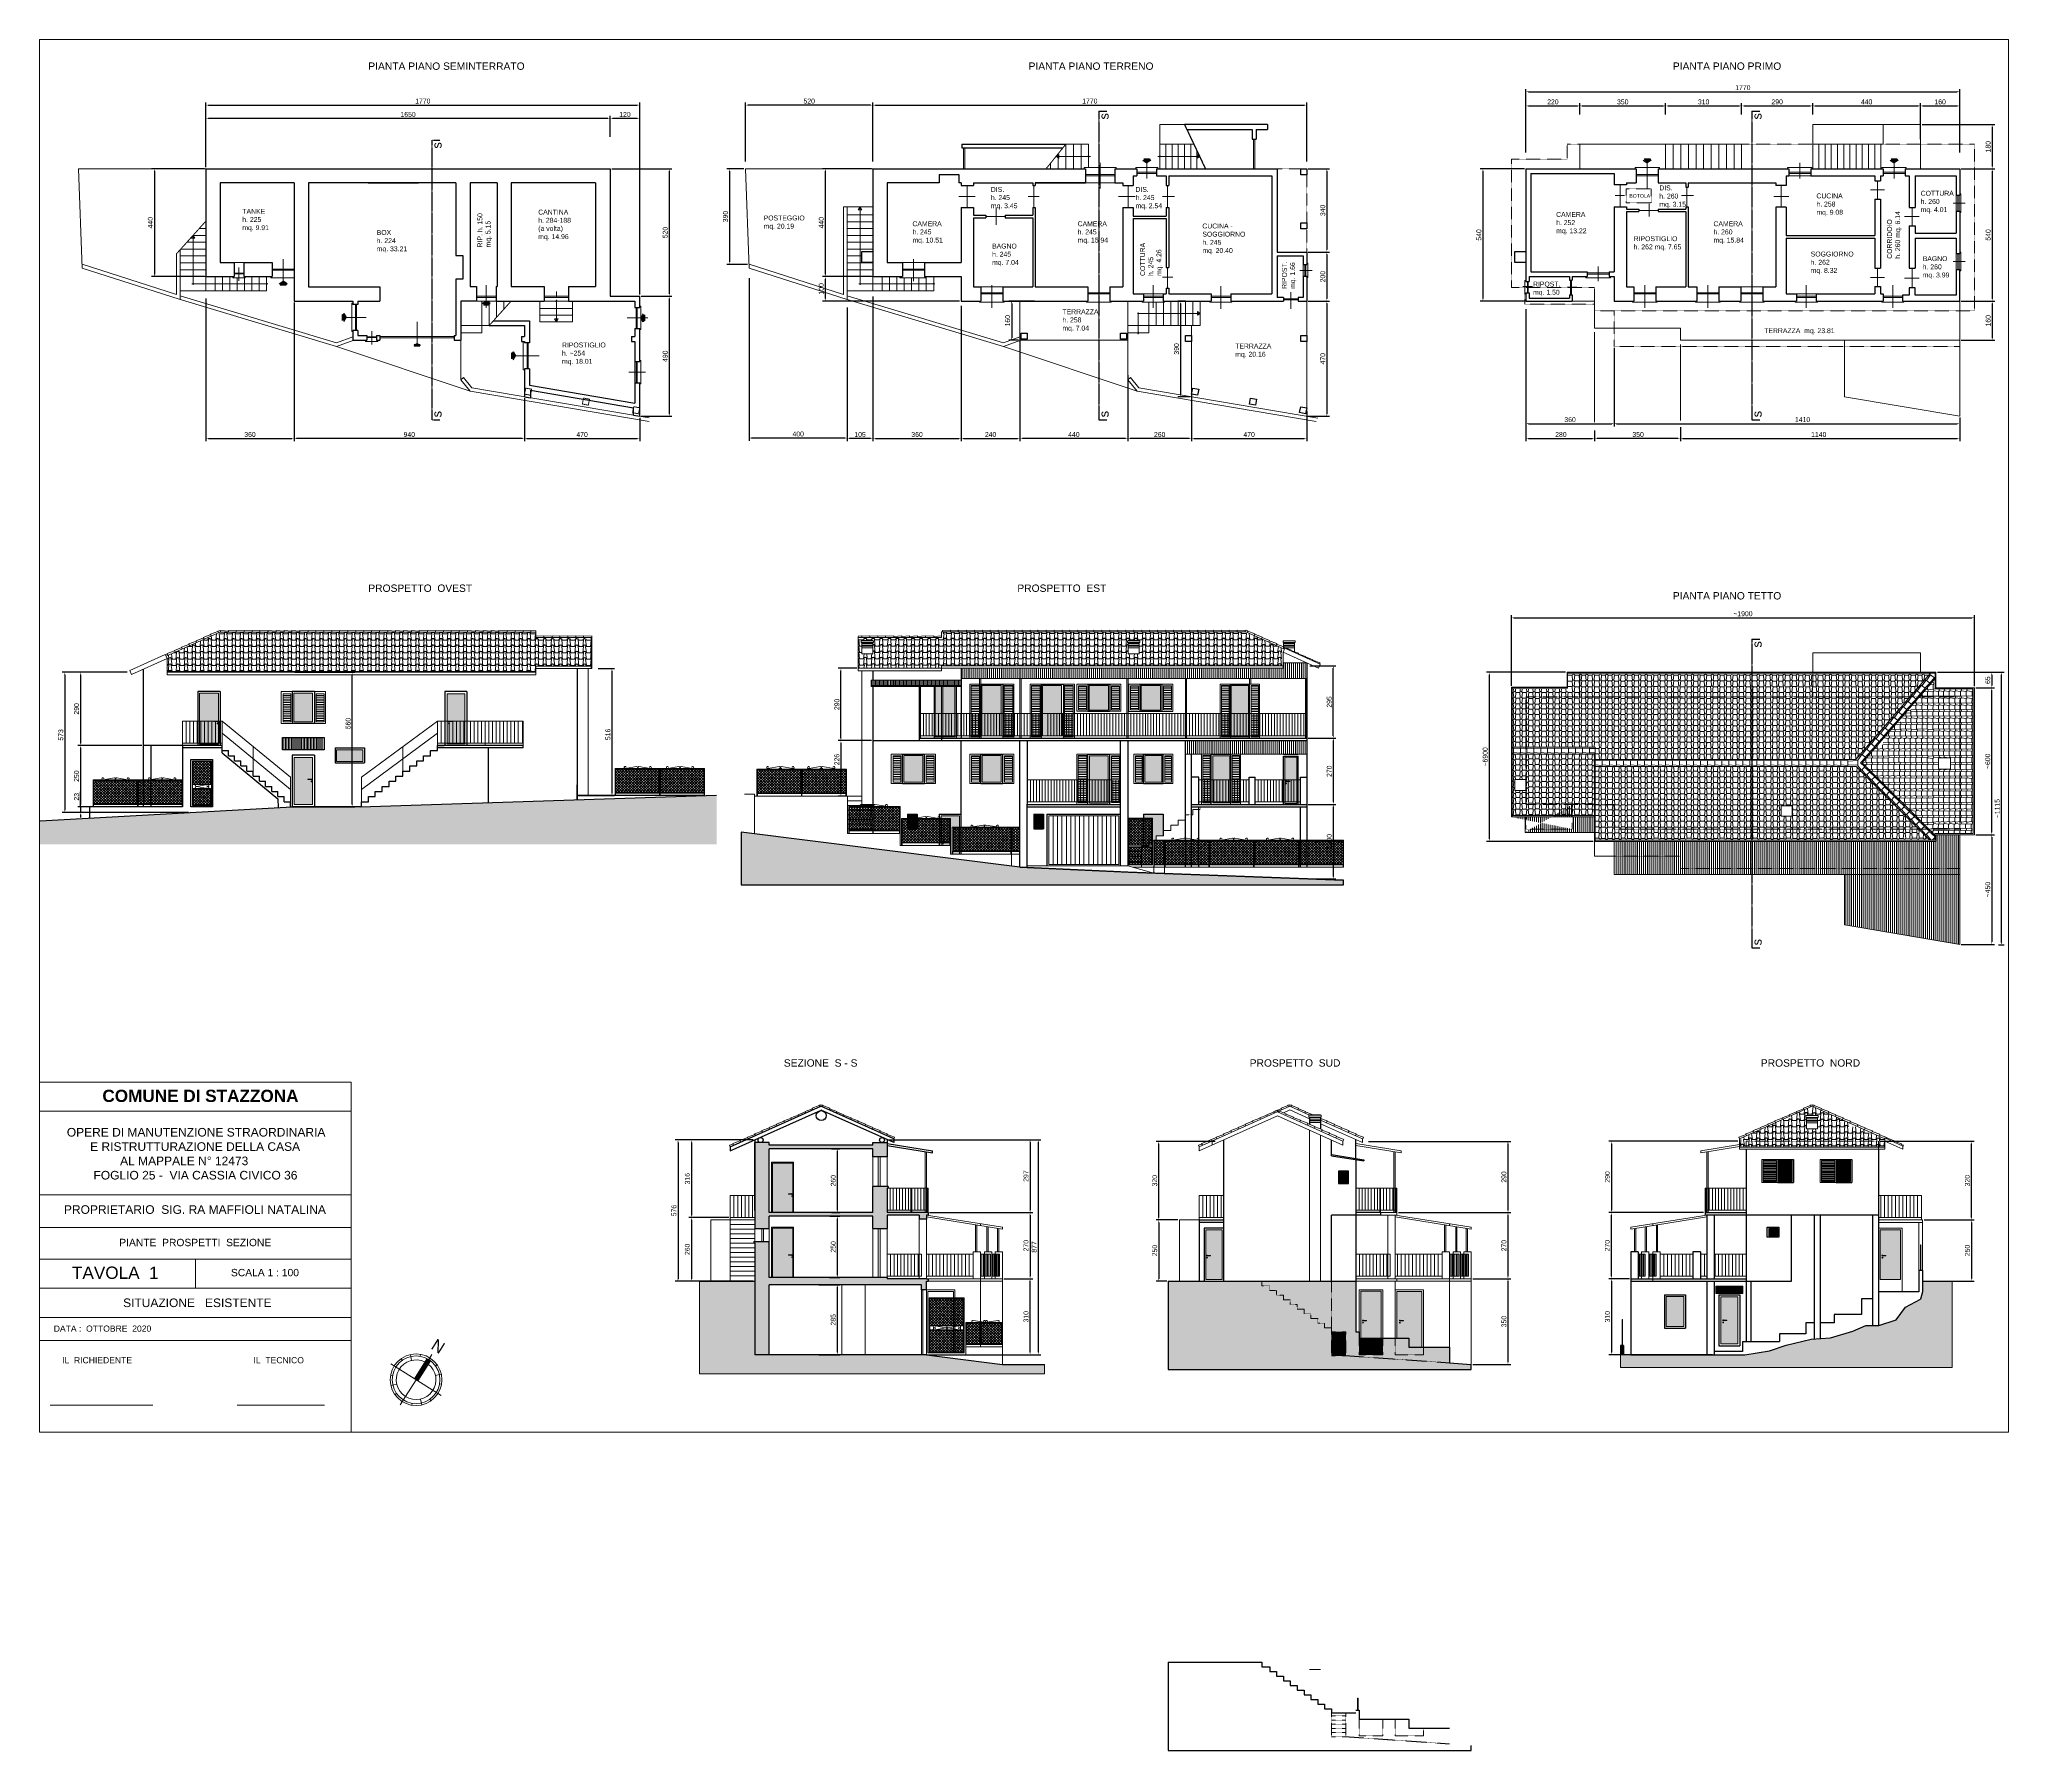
# Model space of a CAD drawing. Header units: millimetres. Extents: x -2768 to 386734, y -140 to 258833.
# Drawn here: x 154417 to 234767, y 101720 to 171528 of the extents above; entities that cross this region are included whole.
import ezdxf

# ---------------------------------------------------------------- set-up
doc = ezdxf.new("R2010")
doc.units = ezdxf.units.MM
doc.header["$PDMODE"] = 32
for name, pattern in [('ACAD_ISO08W100', [36, 24, -3, 6, -3]), ('CENTER', [50.8, 31.75, -6.35, 6.35, -6.35]), ('HIDDEN', [9.525, 6.35, -3.175]), ('punto linea', [30, 24, -3, 0, -3]), ('TRATTOPUNTO', [1, 0.5, -0.25, 0, -0.25])]:
    doc.linetypes.add(name, pattern=pattern)
for name, color, linetype, lineweight in [('ESISTENTE', 7, 'Continuous', 30), ('GRIGLIATI', 9, 'Continuous', 0), ('linea punto 100', 7, 'TRATTOPUNTO', 5), ('muri nascosti', 7, 'HIDDEN', 20), ('parapetto', 251, 'Continuous', 9), ('PROIEZIONI', 145, 'Continuous', 5), ('PROIEZIONI_finissime', 251, 'Continuous', 5), ('quote scala 100', 7, 'Continuous', 5), ('rilievo', 7, 'Continuous', 25), ('TETTO', 6, 'Continuous', 20), ('TRATTEGGIO_tetto', 1, 'Continuous', 0), ('VARIE', 4, 'Continuous', 13)]:
    doc.layers.add(name, color=color, linetype=linetype, lineweight=lineweight)
doc.styles.add('Annotativa', font='arial.ttf')
doc.styles.get("Standard").update_dxf_attribs({"font": 'arial.ttf'})
doc.dimstyles.new('Annotativa', dxfattribs={"dimscale": 0, "dimtxt": 2.5, "dimasz": 2.5, "dimexe": 1.25, "dimexo": 0.625, "dimtad": 1, "dimtxsty": 'Standard', "dimcen": 2.5, "dimadec": 0, "dimazin": 0, "dimtfac": 1, "dimtmove": 0, "dimatfit": 3, "dimfxl": 1, "dimarcsym": 0})
pattern_1 = [(45, (60438.22, 94638.37), (-56.1266, 56.1266), []), (135, (60438.22, 94638.37), (-56.1266, -56.1266), [])]
pattern_2 = [(45, (54647.59, 94659.27), (-56.1266, 56.1266), []), (135, (54647.59, 94659.27), (-56.1266, -56.1266), [])]
pattern_3 = [(45, (33347.59, 94201.39), (-56.1266, 56.1266), []), (135, (33347.59, 94201.39), (-56.1266, -56.1266), [])]
pattern_4 = [(45, (34853.744, 118229.455), (-56.1266, 56.1266), []), (135, (34853.744, 118229.455), (-56.1266, -56.1266), [])]
pattern_5 = [(90, (0, 0), (-79.375, 5e-15), [])]
pattern_6 = [(45, (0, 0), (-56.1266, 56.1266), []), (135, (0, 0), (-56.1266, -56.1266), [])]

# ---------------------------------------------------------------- blocks, each defined once
blk = doc.blocks.new('freccia')
at = {"layer": 'rilievo', "lineweight": 13, "ltscale": 0.13}
h = blk.add_hatch(color=254, dxfattribs=at)
h.dxf.hatch_style = 1
h.paths.add_polyline_path([(40478, 1812), (40314, 1714), (40358, 1714), (40358, 1661), (40598, 1661), (40598, 1714), (40641, 1714)])
blk = doc.blocks.new('*D399')
at = {"layer": 'Defpoints', "color": 0}
for p in [(206128, 160852), (206128, 156152), (206948, 156152)]:
    blk.add_point(p, dxfattribs=at)
at = {"layer": 'VARIE', "color": 0, "lineweight": -2, "ltscale": 0.13}
for p, q in [((206191, 160852), (207058, 160852)), ((206948, 160752), (206948, 156252)), ((206191, 156152), (207058, 156152))]:
    blk.add_line(p, q, dxfattribs=at)
at = {"layer": 'VARIE', "color": 0}
for points in [[(206965, 160752), (206932, 160752), (206948, 160852)], [(206932, 156252), (206965, 156252), (206948, 156152)]]:
    blk.add_solid(points, dxfattribs=at)
at = {"layer": 'VARIE', "color": 0, "linetype": 'ByBlock', "lineweight": 9, "ltscale": 0.13, "insert": (206784, 158502), "char_height": 200, "attachment_point": 5, "rotation": 90}
blk.add_mtext('470', dxfattribs=at)
blk = doc.blocks.new('*D464')
at = {"layer": 'Defpoints', "color": 0}
for p in [(232773, 169394), (215073, 166852), (232773, 166852)]:
    blk.add_point(p, dxfattribs=at)
at = {"layer": 'VARIE', "color": 0, "lineweight": -2, "ltscale": 0.13}
for p, q in [((215073, 166915), (215073, 169504)), ((215173, 169394), (232673, 169394)), ((232773, 166915), (232773, 169504))]:
    blk.add_line(p, q, dxfattribs=at)
at = {"layer": 'VARIE', "color": 0}
for points in [[(215173, 169411), (215173, 169378), (215073, 169394)], [(232673, 169378), (232673, 169411), (232773, 169394)]]:
    blk.add_solid(points, dxfattribs=at)
at = {"layer": 'VARIE', "color": 0, "linetype": 'ByBlock', "lineweight": 9, "ltscale": 0.13, "insert": (223923, 169559), "char_height": 200, "attachment_point": 5}
blk.add_mtext('1770', dxfattribs=at)
blk = doc.blocks.new('*D466')
at = {"layer": 'Defpoints', "color": 0}
for p in [(215073, 166252), (213317, 160852), (215073, 160852)]:
    blk.add_point(p, dxfattribs=at)
at = {"layer": 'VARIE', "color": 0, "lineweight": -2, "ltscale": 0.13}
for p, q in [((215011, 166252), (213207, 166252)), ((213317, 166152), (213317, 160952)), ((215011, 160852), (213207, 160852))]:
    blk.add_line(p, q, dxfattribs=at)
at = {"layer": 'VARIE', "color": 0}
for points in [[(213334, 166152), (213300, 166152), (213317, 166252)], [(213300, 160952), (213334, 160952), (213317, 160852)]]:
    blk.add_solid(points, dxfattribs=at)
at = {"layer": 'VARIE', "color": 0, "linetype": 'ByBlock', "lineweight": 9, "ltscale": 0.13, "insert": (213153, 163552), "char_height": 200, "attachment_point": 5, "rotation": 90}
blk.add_mtext('540', dxfattribs=at)
blk = doc.blocks.new('*D470')
at = {"layer": 'Defpoints', "color": 0}
for p in [(218673, 156652), (232773, 156166), (232773, 155852)]:
    blk.add_point(p, dxfattribs=at)
at = {"layer": 'VARIE', "color": 0, "lineweight": -2, "ltscale": 0.13}
for p, q in [((218673, 156590), (218673, 155742)), ((232773, 156103), (232773, 155742)), ((218773, 155852), (232673, 155852))]:
    blk.add_line(p, q, dxfattribs=at)
at = {"layer": 'VARIE', "color": 0}
for points in [[(218773, 155868), (218773, 155835), (218673, 155852)], [(232673, 155835), (232673, 155868), (232773, 155852)]]:
    blk.add_solid(points, dxfattribs=at)
at = {"layer": 'VARIE', "color": 0, "linetype": 'ByBlock', "lineweight": 9, "ltscale": 0.13, "insert": (226360, 156016), "char_height": 200, "attachment_point": 5}
blk.add_mtext('1410', dxfattribs=at)
blk = doc.blocks.new('*D475')
at = {"layer": 'Defpoints', "color": 0}
for p in [(231173, 168052), (232773, 166252), (234097, 166252)]:
    blk.add_point(p, dxfattribs=at)
at = {"layer": 'VARIE', "color": 0, "lineweight": -2, "ltscale": 0.13}
for p, q in [((231236, 168052), (234207, 168052)), ((234097, 167952), (234097, 166352)), ((232836, 166252), (234207, 166252))]:
    blk.add_line(p, q, dxfattribs=at)
at = {"layer": 'VARIE', "color": 0}
for points in [[(234114, 167952), (234080, 167952), (234097, 168052)], [(234080, 166352), (234114, 166352), (234097, 166252)]]:
    blk.add_solid(points, dxfattribs=at)
at = {"layer": 'VARIE', "color": 0, "linetype": 'ByBlock', "lineweight": 9, "ltscale": 0.13, "insert": (233933, 167152), "char_height": 200, "attachment_point": 5, "rotation": 90}
blk.add_mtext('180', dxfattribs=at)
blk = doc.blocks.new('*D477')
at = {"layer": 'Defpoints', "color": 0}
for p in [(232773, 166252), (232773, 160852), (234097, 160852)]:
    blk.add_point(p, dxfattribs=at)
at = {"layer": 'VARIE', "color": 0, "lineweight": -2, "ltscale": 0.13}
for p, q in [((232836, 166252), (234207, 166252)), ((234097, 166152), (234097, 160952)), ((232836, 160852), (234207, 160852))]:
    blk.add_line(p, q, dxfattribs=at)
at = {"layer": 'VARIE', "color": 0}
for points in [[(234114, 166152), (234080, 166152), (234097, 166252)], [(234080, 160952), (234114, 160952), (234097, 160852)]]:
    blk.add_solid(points, dxfattribs=at)
at = {"layer": 'VARIE', "color": 0, "linetype": 'ByBlock', "lineweight": 9, "ltscale": 0.13, "insert": (233933, 163552), "char_height": 200, "attachment_point": 5, "rotation": 90}
blk.add_mtext('540', dxfattribs=at)
blk = doc.blocks.new('*D479')
at = {"layer": 'Defpoints', "color": 0}
for p in [(232773, 160852), (232773, 159252), (234097, 159252)]:
    blk.add_point(p, dxfattribs=at)
at = {"layer": 'VARIE', "color": 0, "lineweight": -2, "ltscale": 0.13}
for p, q in [((232836, 160852), (234207, 160852)), ((234097, 160752), (234097, 159352)), ((232836, 159252), (234207, 159252))]:
    blk.add_line(p, q, dxfattribs=at)
at = {"layer": 'VARIE', "color": 0}
for points in [[(234114, 160752), (234080, 160752), (234097, 160852)], [(234080, 159352), (234114, 159352), (234097, 159252)]]:
    blk.add_solid(points, dxfattribs=at)
at = {"layer": 'VARIE', "color": 0, "linetype": 'ByBlock', "lineweight": 9, "ltscale": 0.13, "insert": (233933, 160052), "char_height": 200, "attachment_point": 5, "rotation": 90}
blk.add_mtext('160', dxfattribs=at)
blk = doc.blocks.new('*D485')
at = {"layer": 'Defpoints', "color": 0}
for p in [(183609, 126631), (180474, 120869), (183609, 120869)]:
    blk.add_point(p, dxfattribs=at)
at = {"layer": 'VARIE', "color": 0, "lineweight": -2, "ltscale": 0.13}
for p, q in [((183546, 126631), (180364, 126631)), ((180474, 126531), (180474, 120969)), ((183546, 120869), (180364, 120869))]:
    blk.add_line(p, q, dxfattribs=at)
at = {"layer": 'VARIE', "color": 0}
for points in [[(180490, 126531), (180457, 126531), (180474, 126631)], [(180457, 120969), (180490, 120969), (180474, 120869)]]:
    blk.add_solid(points, dxfattribs=at)
at = {"layer": 'VARIE', "color": 0, "linetype": 'ByBlock', "lineweight": 9, "ltscale": 0.13, "insert": (180309, 123750), "char_height": 200, "attachment_point": 5, "rotation": 90}
blk.add_mtext('576', dxfattribs=at)
blk = doc.blocks.new('*D483')
at = {"layer": 'Defpoints', "color": 0}
for p in [(189009, 126642), (190609, 117869), (195173, 117869)]:
    blk.add_point(p, dxfattribs=at)
at = {"layer": 'VARIE', "color": 0, "lineweight": -2, "ltscale": 0.13}
for p, q in [((189071, 126642), (195283, 126642)), ((195173, 126542), (195173, 117969)), ((190671, 117869), (195283, 117869))]:
    blk.add_line(p, q, dxfattribs=at)
at = {"layer": 'VARIE', "color": 0}
for points in [[(195189, 126542), (195156, 126542), (195173, 126642)], [(195156, 117969), (195189, 117969), (195173, 117869)]]:
    blk.add_solid(points, dxfattribs=at)
at = {"layer": 'VARIE', "color": 0, "linetype": 'ByBlock', "lineweight": 9, "ltscale": 0.13, "insert": (195008, 122266), "char_height": 200, "attachment_point": 5, "rotation": 90}
blk.add_mtext('877', dxfattribs=at)
blk = doc.blocks.new('*D490')
at = {"layer": 'Defpoints', "color": 0}
for p in [(189009, 126642), (190677, 123669), (194839, 123669)]:
    blk.add_point(p, dxfattribs=at)
at = {"layer": 'VARIE', "color": 0, "lineweight": -2, "ltscale": 0.13}
for p, q in [((189071, 126642), (194949, 126642)), ((194839, 126542), (194839, 123769)), ((190739, 123669), (194949, 123669))]:
    blk.add_line(p, q, dxfattribs=at)
at = {"layer": 'VARIE', "color": 0}
for points in [[(194856, 126542), (194822, 126542), (194839, 126642)], [(194822, 123769), (194856, 123769), (194839, 123669)]]:
    blk.add_solid(points, dxfattribs=at)
at = {"layer": 'VARIE', "color": 0, "linetype": 'ByBlock', "lineweight": 9, "ltscale": 0.13, "insert": (194674, 125156), "char_height": 200, "attachment_point": 5, "rotation": 90}
blk.add_mtext('297', dxfattribs=at)
blk = doc.blocks.new('*D492')
at = {"layer": 'Defpoints', "color": 0}
for p in [(190739, 123669), (193709, 120969), (194839, 120969)]:
    blk.add_point(p, dxfattribs=at)
at = {"layer": 'VARIE', "color": 0, "lineweight": -2, "ltscale": 0.13}
for p, q in [((190802, 123669), (194949, 123669)), ((194839, 123569), (194839, 121069)), ((193771, 120969), (194949, 120969))]:
    blk.add_line(p, q, dxfattribs=at)
at = {"layer": 'VARIE', "color": 0}
for points in [[(194856, 123569), (194822, 123569), (194839, 123669)], [(194822, 121069), (194856, 121069), (194839, 120969)]]:
    blk.add_solid(points, dxfattribs=at)
at = {"layer": 'VARIE', "color": 0, "linetype": 'ByBlock', "lineweight": 9, "ltscale": 0.13, "insert": (194674, 122319), "char_height": 200, "attachment_point": 5, "rotation": 90}
blk.add_mtext('270', dxfattribs=at)
blk = doc.blocks.new('*D494')
at = {"layer": 'Defpoints', "color": 0}
for p in [(193771, 120969), (194839, 120969), (193771, 117869)]:
    blk.add_point(p, dxfattribs=at)
at = {"layer": 'VARIE', "color": 0, "lineweight": -2, "ltscale": 0.13}
for p, q in [((193834, 120969), (194949, 120969)), ((194839, 117969), (194839, 120869)), ((193834, 117869), (194949, 117869))]:
    blk.add_line(p, q, dxfattribs=at)
at = {"layer": 'VARIE', "color": 0}
for points in [[(194856, 120869), (194822, 120869), (194839, 120969)], [(194822, 117969), (194856, 117969), (194839, 117869)]]:
    blk.add_solid(points, dxfattribs=at)
at = {"layer": 'VARIE', "color": 0, "linetype": 'ByBlock', "lineweight": 9, "ltscale": 0.13, "insert": (194674, 119419), "char_height": 200, "attachment_point": 5, "rotation": 90}
blk.add_mtext('310', dxfattribs=at)
blk = doc.blocks.new('*D498')
at = {"layer": 'Defpoints', "color": 0}
for p in [(183609, 126631), (181021, 123469), (182609, 123469)]:
    blk.add_point(p, dxfattribs=at)
at = {"layer": 'VARIE', "color": 0, "lineweight": -2, "ltscale": 0.13}
for p, q in [((183546, 126631), (180911, 126631)), ((181021, 126531), (181021, 123569)), ((182546, 123469), (180911, 123469))]:
    blk.add_line(p, q, dxfattribs=at)
at = {"layer": 'VARIE', "color": 0}
for points in [[(181037, 126531), (181004, 126531), (181021, 126631)], [(181004, 123569), (181037, 123569), (181021, 123469)]]:
    blk.add_solid(points, dxfattribs=at)
at = {"layer": 'VARIE', "color": 0, "linetype": 'ByBlock', "lineweight": 9, "ltscale": 0.13, "insert": (180856, 125050), "char_height": 200, "attachment_point": 5, "rotation": 90}
blk.add_mtext('316', dxfattribs=at)
blk = doc.blocks.new('*D500')
at = {"layer": 'Defpoints', "color": 0}
for p in [(182546, 123469), (181021, 120869), (182609, 120869)]:
    blk.add_point(p, dxfattribs=at)
at = {"layer": 'VARIE', "color": 0, "lineweight": -2, "ltscale": 0.13}
for p, q in [((182484, 123469), (180911, 123469)), ((181021, 123369), (181021, 120969)), ((182546, 120869), (180911, 120869))]:
    blk.add_line(p, q, dxfattribs=at)
at = {"layer": 'VARIE', "color": 0}
for points in [[(181037, 123369), (181004, 123369), (181021, 123469)], [(181004, 120969), (181037, 120969), (181021, 120869)]]:
    blk.add_solid(points, dxfattribs=at)
at = {"layer": 'VARIE', "color": 0, "linetype": 'ByBlock', "lineweight": 9, "ltscale": 0.13, "insert": (180856, 122169), "char_height": 200, "attachment_point": 5, "rotation": 90}
blk.add_mtext('260', dxfattribs=at)
blk = doc.blocks.new('*D505')
at = {"layer": 'Defpoints', "color": 0}
for p in [(186676, 126269), (186676, 123669), (186974, 123669)]:
    blk.add_point(p, dxfattribs=at)
at = {"layer": 'VARIE', "color": 0, "lineweight": -2, "ltscale": 0.13}
for p, q in [((186739, 126269), (187084, 126269)), ((186974, 126169), (186974, 123769)), ((186739, 123669), (187084, 123669))]:
    blk.add_line(p, q, dxfattribs=at)
at = {"layer": 'VARIE', "color": 0}
for points in [[(186991, 126169), (186958, 126169), (186974, 126269)], [(186958, 123769), (186991, 123769), (186974, 123669)]]:
    blk.add_solid(points, dxfattribs=at)
at = {"layer": 'VARIE', "color": 0, "linetype": 'ByBlock', "lineweight": 9, "ltscale": 0.13, "insert": (186810, 124969), "char_height": 200, "attachment_point": 5, "rotation": 90}
blk.add_mtext('260', dxfattribs=at)
blk = doc.blocks.new('*D507')
at = {"layer": 'Defpoints', "color": 0}
for p in [(186612, 123519), (186599, 121019), (186974, 121019)]:
    blk.add_point(p, dxfattribs=at)
at = {"layer": 'VARIE', "color": 0, "lineweight": -2, "ltscale": 0.13}
for p, q in [((186674, 123519), (187084, 123519)), ((186974, 123419), (186974, 121119)), ((186661, 121019), (187084, 121019))]:
    blk.add_line(p, q, dxfattribs=at)
at = {"layer": 'VARIE', "color": 0}
for points in [[(186991, 123419), (186958, 123419), (186974, 123519)], [(186958, 121119), (186991, 121119), (186974, 121019)]]:
    blk.add_solid(points, dxfattribs=at)
at = {"layer": 'VARIE', "color": 0, "linetype": 'ByBlock', "lineweight": 9, "ltscale": 0.13, "insert": (186810, 122269), "char_height": 200, "attachment_point": 5, "rotation": 90}
blk.add_mtext('250', dxfattribs=at)
blk = doc.blocks.new('*D509')
at = {"layer": 'Defpoints', "color": 0}
for p in [(186157, 120719), (186157, 117869), (186974, 117869)]:
    blk.add_point(p, dxfattribs=at)
at = {"layer": 'VARIE', "color": 0, "lineweight": -2, "ltscale": 0.13}
for p, q in [((186220, 120719), (187084, 120719)), ((186974, 120619), (186974, 117969)), ((186220, 117869), (187084, 117869))]:
    blk.add_line(p, q, dxfattribs=at)
at = {"layer": 'VARIE', "color": 0}
for points in [[(186991, 120619), (186958, 120619), (186974, 120719)], [(186958, 117969), (186991, 117969), (186974, 117869)]]:
    blk.add_solid(points, dxfattribs=at)
at = {"layer": 'VARIE', "color": 0, "linetype": 'ByBlock', "lineweight": 9, "ltscale": 0.13, "insert": (186810, 119294), "char_height": 200, "attachment_point": 5, "rotation": 90}
blk.add_mtext('285', dxfattribs=at)
blk = doc.blocks.new('*D527')
at = {"layer": 'Defpoints', "color": 0}
for p in [(217273, 168814), (217273, 168402), (215073, 167402)]:
    blk.add_point(p, dxfattribs=at)
at = {"layer": 'VARIE', "color": 0, "lineweight": -2, "ltscale": 0.13}
for p, q in [((215073, 167465), (215073, 168924)), ((215173, 168814), (217173, 168814)), ((217273, 168465), (217273, 168924))]:
    blk.add_line(p, q, dxfattribs=at)
at = {"layer": 'VARIE', "color": 0}
for points in [[(215173, 168831), (215173, 168798), (215073, 168814)], [(217173, 168798), (217173, 168831), (217273, 168814)]]:
    blk.add_solid(points, dxfattribs=at)
at = {"layer": 'VARIE', "color": 0, "linetype": 'ByBlock', "lineweight": 9, "ltscale": 0.13, "insert": (216173, 168979), "char_height": 200, "attachment_point": 5}
blk.add_mtext('220', dxfattribs=at)
blk = doc.blocks.new('*D525')
at = {"layer": 'Defpoints', "color": 0}
for p in [(220773, 168814), (217273, 168402), (220773, 168402)]:
    blk.add_point(p, dxfattribs=at)
at = {"layer": 'VARIE', "color": 0, "lineweight": -2, "ltscale": 0.13}
for p, q in [((217273, 168465), (217273, 168924)), ((217373, 168814), (220673, 168814)), ((220773, 168465), (220773, 168924))]:
    blk.add_line(p, q, dxfattribs=at)
at = {"layer": 'VARIE', "color": 0}
for points in [[(217373, 168831), (217373, 168798), (217273, 168814)], [(220673, 168798), (220673, 168831), (220773, 168814)]]:
    blk.add_solid(points, dxfattribs=at)
at = {"layer": 'VARIE', "color": 0, "linetype": 'ByBlock', "lineweight": 9, "ltscale": 0.13, "insert": (219023, 168979), "char_height": 200, "attachment_point": 5}
blk.add_mtext('350', dxfattribs=at)
blk = doc.blocks.new('*D523')
at = {"layer": 'Defpoints', "color": 0}
for p in [(223873, 168814), (220773, 168402), (223873, 168402)]:
    blk.add_point(p, dxfattribs=at)
at = {"layer": 'VARIE', "color": 0, "lineweight": -2, "ltscale": 0.13}
for p, q in [((220773, 168465), (220773, 168924)), ((220873, 168814), (223773, 168814)), ((223873, 168465), (223873, 168924))]:
    blk.add_line(p, q, dxfattribs=at)
at = {"layer": 'VARIE', "color": 0}
for points in [[(220873, 168831), (220873, 168798), (220773, 168814)], [(223773, 168798), (223773, 168831), (223873, 168814)]]:
    blk.add_solid(points, dxfattribs=at)
at = {"layer": 'VARIE', "color": 0, "linetype": 'ByBlock', "lineweight": 9, "ltscale": 0.13, "insert": (222323, 168979), "char_height": 200, "attachment_point": 5}
blk.add_mtext('310', dxfattribs=at)
blk = doc.blocks.new('*D521')
at = {"layer": 'Defpoints', "color": 0}
for p in [(226773, 168814), (223873, 168402), (226773, 168402)]:
    blk.add_point(p, dxfattribs=at)
at = {"layer": 'VARIE', "color": 0, "lineweight": -2, "ltscale": 0.13}
for p, q in [((223873, 168465), (223873, 168924)), ((223973, 168814), (226673, 168814)), ((226773, 168465), (226773, 168924))]:
    blk.add_line(p, q, dxfattribs=at)
at = {"layer": 'VARIE', "color": 0}
for points in [[(223973, 168831), (223973, 168798), (223873, 168814)], [(226673, 168798), (226673, 168831), (226773, 168814)]]:
    blk.add_solid(points, dxfattribs=at)
at = {"layer": 'VARIE', "color": 0, "linetype": 'ByBlock', "lineweight": 9, "ltscale": 0.13, "insert": (225323, 168979), "char_height": 200, "attachment_point": 5}
blk.add_mtext('290', dxfattribs=at)
blk = doc.blocks.new('*D517')
at = {"layer": 'Defpoints', "color": 0}
for p in [(231173, 168814), (226773, 168702), (231173, 168534)]:
    blk.add_point(p, dxfattribs=at)
at = {"layer": 'VARIE', "color": 0, "lineweight": -2, "ltscale": 0.13}
for p, q in [((226773, 168765), (226773, 168924)), ((226873, 168814), (231073, 168814)), ((231173, 168597), (231173, 168924))]:
    blk.add_line(p, q, dxfattribs=at)
at = {"layer": 'VARIE', "color": 0}
for points in [[(226873, 168831), (226873, 168798), (226773, 168814)], [(231073, 168798), (231073, 168831), (231173, 168814)]]:
    blk.add_solid(points, dxfattribs=at)
at = {"layer": 'VARIE', "color": 0, "linetype": 'ByBlock', "lineweight": 9, "ltscale": 0.13, "insert": (228973, 168979), "char_height": 200, "attachment_point": 5}
blk.add_mtext('440', dxfattribs=at)
blk = doc.blocks.new('*D519')
at = {"layer": 'Defpoints', "color": 0}
for p in [(232773, 168814), (231173, 167402), (232773, 167465)]:
    blk.add_point(p, dxfattribs=at)
at = {"layer": 'VARIE', "color": 0, "lineweight": -2, "ltscale": 0.13}
for p, q in [((231173, 167465), (231173, 168924)), ((231273, 168814), (232673, 168814)), ((232773, 167527), (232773, 168924))]:
    blk.add_line(p, q, dxfattribs=at)
at = {"layer": 'VARIE', "color": 0}
for points in [[(231273, 168831), (231273, 168798), (231173, 168814)], [(232673, 168798), (232673, 168831), (232773, 168814)]]:
    blk.add_solid(points, dxfattribs=at)
at = {"layer": 'VARIE', "color": 0, "linetype": 'ByBlock', "lineweight": 9, "ltscale": 0.13, "insert": (231973, 168979), "char_height": 200, "attachment_point": 5}
blk.add_mtext('160', dxfattribs=at)
blk = doc.blocks.new('*D537')
at = {"layer": 'Defpoints', "color": 0}
for p in [(215073, 160584), (217873, 155629), (217873, 155244)]:
    blk.add_point(p, dxfattribs=at)
at = {"layer": 'VARIE', "color": 0, "lineweight": -2, "ltscale": 0.13}
for p, q in [((215073, 160522), (215073, 155134)), ((215173, 155244), (217773, 155244)), ((217873, 155567), (217873, 155134))]:
    blk.add_line(p, q, dxfattribs=at)
at = {"layer": 'VARIE', "color": 0}
for points in [[(215173, 155261), (215173, 155228), (215073, 155244)], [(217773, 155228), (217773, 155261), (217873, 155244)]]:
    blk.add_solid(points, dxfattribs=at)
at = {"layer": 'VARIE', "color": 0, "linetype": 'ByBlock', "lineweight": 9, "ltscale": 0.13, "insert": (216499, 155409), "char_height": 200, "attachment_point": 5}
blk.add_mtext('280', dxfattribs=at)
blk = doc.blocks.new('*D533')
at = {"layer": 'Defpoints', "color": 0}
for p in [(217873, 155629), (217873, 155244), (221373, 155711)]:
    blk.add_point(p, dxfattribs=at)
at = {"layer": 'VARIE', "color": 0, "lineweight": -2, "ltscale": 0.13}
for p, q in [((217873, 155567), (217873, 155134)), ((221273, 155244), (217973, 155244)), ((221373, 155648), (221373, 155134))]:
    blk.add_line(p, q, dxfattribs=at)
at = {"layer": 'VARIE', "color": 0}
for points in [[(217973, 155261), (217973, 155228), (217873, 155244)], [(221273, 155228), (221273, 155261), (221373, 155244)]]:
    blk.add_solid(points, dxfattribs=at)
at = {"layer": 'VARIE', "color": 0, "linetype": 'ByBlock', "lineweight": 9, "ltscale": 0.13, "insert": (219650, 155409), "char_height": 200, "attachment_point": 5}
blk.add_mtext('350', dxfattribs=at)
blk = doc.blocks.new('*D535')
at = {"layer": 'Defpoints', "color": 0}
for p in [(232773, 155884), (221373, 155773), (232773, 155244)]:
    blk.add_point(p, dxfattribs=at)
at = {"layer": 'VARIE', "color": 0, "lineweight": -2, "ltscale": 0.13}
for p, q in [((221373, 155711), (221373, 155134)), ((221473, 155244), (232673, 155244)), ((232773, 155822), (232773, 155134))]:
    blk.add_line(p, q, dxfattribs=at)
at = {"layer": 'VARIE', "color": 0}
for points in [[(221473, 155261), (221473, 155228), (221373, 155244)], [(232673, 155228), (232673, 155261), (232773, 155244)]]:
    blk.add_solid(points, dxfattribs=at)
at = {"layer": 'VARIE', "color": 0, "linetype": 'ByBlock', "lineweight": 9, "ltscale": 0.13, "insert": (227021, 155409), "char_height": 200, "attachment_point": 5}
blk.add_mtext('1140', dxfattribs=at)
blk = doc.blocks.new('*D539')
at = {"layer": 'Defpoints', "color": 0}
for p in [(218673, 159002), (215073, 156590), (218673, 155852)]:
    blk.add_point(p, dxfattribs=at)
at = {"layer": 'VARIE', "color": 0, "lineweight": -2, "ltscale": 0.13}
for p, q in [((218673, 158940), (218673, 155742)), ((215073, 156527), (215073, 155742)), ((215173, 155852), (218573, 155852))]:
    blk.add_line(p, q, dxfattribs=at)
at = {"layer": 'VARIE', "color": 0}
for points in [[(215173, 155868), (215173, 155835), (215073, 155852)], [(218573, 155835), (218573, 155868), (218673, 155852)]]:
    blk.add_solid(points, dxfattribs=at)
at = {"layer": 'VARIE', "color": 0, "linetype": 'ByBlock', "lineweight": 9, "ltscale": 0.13, "insert": (216873, 156016), "char_height": 200, "attachment_point": 5}
blk.add_mtext('360', dxfattribs=at)
blk = doc.blocks.new('*D599')
at = {"layer": 'Defpoints', "color": 0}
for p in [(177711, 166252), (178911, 161052), (180115, 161052)]:
    blk.add_point(p, dxfattribs=at)
at = {"layer": 'VARIE', "color": 0, "lineweight": -2, "ltscale": 0.13}
for p, q in [((177774, 166252), (180225, 166252)), ((180115, 166152), (180115, 161152)), ((178974, 161052), (180225, 161052))]:
    blk.add_line(p, q, dxfattribs=at)
at = {"layer": 'VARIE', "color": 0}
for points in [[(180132, 166152), (180099, 166152), (180115, 166252)], [(180099, 161152), (180132, 161152), (180115, 161052)]]:
    blk.add_solid(points, dxfattribs=at)
at = {"layer": 'VARIE', "color": 0, "linetype": 'ByBlock', "lineweight": 9, "ltscale": 0.13, "insert": (179951, 163652), "char_height": 200, "attachment_point": 5, "rotation": 90}
blk.add_mtext('520', dxfattribs=at)
blk = doc.blocks.new('*D601')
at = {"layer": 'Defpoints', "color": 0}
for p in [(178911, 161052), (178911, 156152), (180115, 156152)]:
    blk.add_point(p, dxfattribs=at)
at = {"layer": 'VARIE', "color": 0, "lineweight": -2, "ltscale": 0.13}
for p, q in [((178974, 161052), (180225, 161052)), ((180115, 160952), (180115, 156252)), ((178974, 156152), (180225, 156152))]:
    blk.add_line(p, q, dxfattribs=at)
at = {"layer": 'VARIE', "color": 0}
for points in [[(180132, 160952), (180099, 160952), (180115, 161052)], [(180099, 156252), (180132, 156252), (180115, 156152)]]:
    blk.add_solid(points, dxfattribs=at)
at = {"layer": 'VARIE', "color": 0, "linetype": 'ByBlock', "lineweight": 9, "ltscale": 0.13, "insert": (179951, 158602), "char_height": 200, "attachment_point": 5, "rotation": 90}
blk.add_mtext('490', dxfattribs=at)
blk = doc.blocks.new('*D547')
at = {"layer": 'Defpoints', "color": 0}
for p in [(206128, 162852), (206191, 160852), (206948, 160852)]:
    blk.add_point(p, dxfattribs=at)
at = {"layer": 'VARIE', "color": 0, "lineweight": -2, "ltscale": 0.13}
for p, q in [((206191, 162852), (207058, 162852)), ((206948, 162752), (206948, 160952)), ((206253, 160852), (207058, 160852))]:
    blk.add_line(p, q, dxfattribs=at)
at = {"layer": 'VARIE', "color": 0}
for points in [[(206965, 162752), (206932, 162752), (206948, 162852)], [(206932, 160952), (206965, 160952), (206948, 160852)]]:
    blk.add_solid(points, dxfattribs=at)
at = {"layer": 'VARIE', "color": 0, "linetype": 'ByBlock', "lineweight": 9, "ltscale": 0.13, "insert": (206784, 161852), "char_height": 200, "attachment_point": 5, "rotation": 90}
blk.add_mtext('200', dxfattribs=at)
blk = doc.blocks.new('*D549')
at = {"layer": 'Defpoints', "color": 0}
for p in [(206128, 166252), (206191, 162852), (206948, 162852)]:
    blk.add_point(p, dxfattribs=at)
at = {"layer": 'VARIE', "color": 0, "lineweight": -2, "ltscale": 0.13}
for p, q in [((206191, 166252), (207058, 166252)), ((206948, 166152), (206948, 162952)), ((206253, 162852), (207058, 162852))]:
    blk.add_line(p, q, dxfattribs=at)
at = {"layer": 'VARIE', "color": 0}
for points in [[(206965, 166152), (206932, 166152), (206948, 166252)], [(206932, 162952), (206965, 162952), (206948, 162852)]]:
    blk.add_solid(points, dxfattribs=at)
at = {"layer": 'VARIE', "color": 0, "linetype": 'ByBlock', "lineweight": 9, "ltscale": 0.13, "insert": (206784, 164552), "char_height": 200, "attachment_point": 5, "rotation": 90}
blk.add_mtext('340', dxfattribs=at)
blk = doc.blocks.new('*D578')
at = {"layer": 'Defpoints', "color": 0}
for p in [(201428, 157206), (206128, 156406), (206128, 155244)]:
    blk.add_point(p, dxfattribs=at)
at = {"layer": 'VARIE', "color": 0, "lineweight": -2, "ltscale": 0.13}
for p, q in [((201428, 157144), (201428, 155134)), ((206128, 156344), (206128, 155134)), ((201528, 155244), (206028, 155244))]:
    blk.add_line(p, q, dxfattribs=at)
at = {"layer": 'VARIE', "color": 0}
for points in [[(201528, 155261), (201528, 155228), (201428, 155244)], [(206028, 155228), (206028, 155261), (206128, 155244)]]:
    blk.add_solid(points, dxfattribs=at)
at = {"layer": 'VARIE', "color": 0, "linetype": 'ByBlock', "lineweight": 9, "ltscale": 0.13, "insert": (203778, 155409), "char_height": 200, "attachment_point": 5}
blk.add_mtext('470', dxfattribs=at)
blk = doc.blocks.new('*D580')
at = {"layer": 'Defpoints', "color": 0}
for p in [(198828, 157895), (201428, 157206), (198828, 155244)]:
    blk.add_point(p, dxfattribs=at)
at = {"layer": 'VARIE', "color": 0, "lineweight": -2, "ltscale": 0.13}
for p, q in [((198828, 157833), (198828, 155134)), ((201428, 157144), (201428, 155134)), ((201328, 155244), (198928, 155244))]:
    blk.add_line(p, q, dxfattribs=at)
at = {"layer": 'VARIE', "color": 0}
for points in [[(198928, 155261), (198928, 155228), (198828, 155244)], [(201328, 155228), (201328, 155261), (201428, 155244)]]:
    blk.add_solid(points, dxfattribs=at)
at = {"layer": 'VARIE', "color": 0, "linetype": 'ByBlock', "lineweight": 9, "ltscale": 0.13, "insert": (200128, 155409), "char_height": 200, "attachment_point": 5}
blk.add_mtext('260', dxfattribs=at)
blk = doc.blocks.new('*D582')
at = {"layer": 'Defpoints', "color": 0}
for p in [(194428, 159493), (198828, 157833), (194428, 155244)]:
    blk.add_point(p, dxfattribs=at)
at = {"layer": 'VARIE', "color": 0, "lineweight": -2, "ltscale": 0.13}
for p, q in [((194428, 159430), (194428, 155134)), ((198828, 157770), (198828, 155134)), ((198728, 155244), (194528, 155244))]:
    blk.add_line(p, q, dxfattribs=at)
at = {"layer": 'VARIE', "color": 0}
for points in [[(194528, 155261), (194528, 155228), (194428, 155244)], [(198728, 155228), (198728, 155261), (198828, 155244)]]:
    blk.add_solid(points, dxfattribs=at)
at = {"layer": 'VARIE', "color": 0, "linetype": 'ByBlock', "lineweight": 9, "ltscale": 0.13, "insert": (196628, 155409), "char_height": 200, "attachment_point": 5}
blk.add_mtext('440', dxfattribs=at)
blk = doc.blocks.new('*D584')
at = {"layer": 'Defpoints', "color": 0}
for p in [(192028, 160716), (194428, 159430), (194428, 155244)]:
    blk.add_point(p, dxfattribs=at)
at = {"layer": 'VARIE', "color": 0, "lineweight": -2, "ltscale": 0.13}
for p, q in [((192028, 160653), (192028, 155134)), ((194428, 159368), (194428, 155134)), ((192128, 155244), (194328, 155244))]:
    blk.add_line(p, q, dxfattribs=at)
at = {"layer": 'VARIE', "color": 0}
for points in [[(192128, 155261), (192128, 155228), (192028, 155244)], [(194328, 155228), (194328, 155261), (194428, 155244)]]:
    blk.add_solid(points, dxfattribs=at)
at = {"layer": 'VARIE', "color": 0, "linetype": 'ByBlock', "lineweight": 9, "ltscale": 0.13, "insert": (193228, 155409), "char_height": 200, "attachment_point": 5}
blk.add_mtext('240', dxfattribs=at)
blk = doc.blocks.new('*D576')
at = {"layer": 'Defpoints', "color": 0}
for p in [(188428, 157855), (192028, 156792), (192028, 155244)]:
    blk.add_point(p, dxfattribs=at)
at = {"layer": 'VARIE', "color": 0, "lineweight": -2, "ltscale": 0.13}
for p, q in [((188428, 157792), (188428, 155134)), ((192028, 156730), (192028, 155134)), ((188528, 155244), (191928, 155244))]:
    blk.add_line(p, q, dxfattribs=at)
at = {"layer": 'VARIE', "color": 0}
for points in [[(188528, 155261), (188528, 155228), (188428, 155244)], [(191928, 155228), (191928, 155261), (192028, 155244)]]:
    blk.add_solid(points, dxfattribs=at)
at = {"layer": 'VARIE', "color": 0, "linetype": 'ByBlock', "lineweight": 9, "ltscale": 0.13, "insert": (190228, 155409), "char_height": 200, "attachment_point": 5}
blk.add_mtext('360', dxfattribs=at)
blk = doc.blocks.new('*D574')
at = {"layer": 'Defpoints', "color": 0}
for p in [(188428, 161105), (187378, 156917), (187378, 155244)]:
    blk.add_point(p, dxfattribs=at)
at = {"layer": 'VARIE', "color": 0, "lineweight": -2, "ltscale": 0.13}
for p, q in [((188428, 161042), (188428, 155134)), ((187378, 156855), (187378, 155134)), ((188328, 155244), (187478, 155244))]:
    blk.add_line(p, q, dxfattribs=at)
at = {"layer": 'VARIE', "color": 0}
for points in [[(187478, 155261), (187478, 155228), (187378, 155244)], [(188328, 155228), (188328, 155261), (188428, 155244)]]:
    blk.add_solid(points, dxfattribs=at)
at = {"layer": 'VARIE', "color": 0, "linetype": 'ByBlock', "lineweight": 9, "ltscale": 0.13, "insert": (187903, 155409), "char_height": 200, "attachment_point": 5}
blk.add_mtext('105', dxfattribs=at)
blk = doc.blocks.new('*D572')
at = {"layer": 'Defpoints', "color": 0}
for p in [(183378, 161855), (187378, 160655), (183378, 155265)]:
    blk.add_point(p, dxfattribs=at)
at = {"layer": 'VARIE', "color": 0, "lineweight": -2, "ltscale": 0.13}
for p, q in [((183378, 161792), (183378, 155155)), ((187378, 160592), (187378, 155155)), ((187278, 155265), (183478, 155265))]:
    blk.add_line(p, q, dxfattribs=at)
at = {"layer": 'VARIE', "color": 0}
for points in [[(183478, 155282), (183478, 155248), (183378, 155265)], [(187278, 155248), (187278, 155282), (187378, 155265)]]:
    blk.add_solid(points, dxfattribs=at)
at = {"layer": 'VARIE', "color": 0, "linetype": 'ByBlock', "lineweight": 9, "ltscale": 0.13, "insert": (185378, 155430), "char_height": 200, "attachment_point": 5}
blk.add_mtext('400', dxfattribs=at)
blk = doc.blocks.new('*D566')
at = {"layer": 'Defpoints', "color": 0}
for p in [(183228, 168847), (183228, 166491), (188428, 166491)]:
    blk.add_point(p, dxfattribs=at)
at = {"layer": 'VARIE', "color": 0, "lineweight": -2, "ltscale": 0.13}
for p, q in [((183228, 166553), (183228, 168957)), ((188328, 168847), (183328, 168847)), ((188428, 166553), (188428, 168957))]:
    blk.add_line(p, q, dxfattribs=at)
at = {"layer": 'VARIE', "color": 0}
for points in [[(183328, 168863), (183328, 168830), (183228, 168847)], [(188328, 168830), (188328, 168863), (188428, 168847)]]:
    blk.add_solid(points, dxfattribs=at)
at = {"layer": 'VARIE', "color": 0, "linetype": 'ByBlock', "lineweight": 9, "ltscale": 0.13, "insert": (185828, 169011), "char_height": 200, "attachment_point": 5}
blk.add_mtext('520', dxfattribs=at)
blk = doc.blocks.new('*D564')
at = {"layer": 'Defpoints', "color": 0}
for p in [(206128, 168847), (188428, 166553), (206128, 166491)]:
    blk.add_point(p, dxfattribs=at)
at = {"layer": 'VARIE', "color": 0, "lineweight": -2, "ltscale": 0.13}
for p, q in [((188428, 166616), (188428, 168957)), ((188528, 168847), (206028, 168847)), ((206128, 166553), (206128, 168957))]:
    blk.add_line(p, q, dxfattribs=at)
at = {"layer": 'VARIE', "color": 0}
for points in [[(188528, 168863), (188528, 168830), (188428, 168847)], [(206028, 168830), (206028, 168863), (206128, 168847)]]:
    blk.add_solid(points, dxfattribs=at)
at = {"layer": 'VARIE', "color": 0, "linetype": 'ByBlock', "lineweight": 9, "ltscale": 0.13, "insert": (197278, 169011), "char_height": 200, "attachment_point": 5}
blk.add_mtext('1770', dxfattribs=at)
blk = doc.blocks.new('*D588')
at = {"layer": 'Defpoints', "color": 0}
for p in [(201248, 160852), (200979, 156952), (201428, 156952)]:
    blk.add_point(p, dxfattribs=at)
at = {"layer": 'VARIE', "color": 0, "lineweight": -2, "ltscale": 0.13}
for p, q in [((201186, 160852), (200869, 160852)), ((200979, 160752), (200979, 157052)), ((201366, 156952), (200869, 156952))]:
    blk.add_line(p, q, dxfattribs=at)
at = {"layer": 'VARIE', "color": 0}
for points in [[(200996, 160752), (200963, 160752), (200979, 160852)], [(200963, 157052), (200996, 157052), (200979, 156952)]]:
    blk.add_solid(points, dxfattribs=at)
at = {"layer": 'VARIE', "color": 0, "linetype": 'ByBlock', "lineweight": 9, "ltscale": 0.13, "insert": (200815, 158902), "char_height": 200, "attachment_point": 5, "rotation": 90}
blk.add_mtext('390', dxfattribs=at)
blk = doc.blocks.new('*D586')
at = {"layer": 'Defpoints', "color": 0}
for p in [(195089, 160852), (194089, 159252), (194428, 159252)]:
    blk.add_point(p, dxfattribs=at)
at = {"layer": 'VARIE', "color": 0, "lineweight": -2, "ltscale": 0.13}
for p, q in [((195026, 160852), (193979, 160852)), ((194089, 160752), (194089, 159352)), ((194366, 159252), (193979, 159252))]:
    blk.add_line(p, q, dxfattribs=at)
at = {"layer": 'VARIE', "color": 0}
for points in [[(194106, 160752), (194072, 160752), (194089, 160852)], [(194072, 159352), (194106, 159352), (194089, 159252)]]:
    blk.add_solid(points, dxfattribs=at)
at = {"layer": 'VARIE', "color": 0, "linetype": 'ByBlock', "lineweight": 9, "ltscale": 0.13, "insert": (193924, 160052), "char_height": 200, "attachment_point": 5, "rotation": 90}
blk.add_mtext('160', dxfattribs=at)
blk = doc.blocks.new('*D568')
at = {"layer": 'Defpoints', "color": 0}
for p in [(188428, 166252), (186483, 161852), (188428, 161852)]:
    blk.add_point(p, dxfattribs=at)
at = {"layer": 'VARIE', "color": 0, "lineweight": -2, "ltscale": 0.13}
for p, q in [((188366, 166252), (186373, 166252)), ((186483, 166152), (186483, 161952)), ((188366, 161852), (186373, 161852))]:
    blk.add_line(p, q, dxfattribs=at)
at = {"layer": 'VARIE', "color": 0}
for points in [[(186500, 166152), (186467, 166152), (186483, 166252)], [(186467, 161952), (186500, 161952), (186483, 161852)]]:
    blk.add_solid(points, dxfattribs=at)
at = {"layer": 'VARIE', "color": 0, "linetype": 'ByBlock', "lineweight": 9, "ltscale": 0.13, "insert": (186319, 164052), "char_height": 200, "attachment_point": 5, "rotation": 90}
blk.add_mtext('440', dxfattribs=at)
blk = doc.blocks.new('*D570')
at = {"layer": 'Defpoints', "color": 0}
for p in [(188428, 161852), (186483, 160852), (192028, 160852)]:
    blk.add_point(p, dxfattribs=at)
at = {"layer": 'VARIE', "color": 0, "lineweight": -2, "ltscale": 0.13}
for p, q in [((188366, 161852), (186373, 161852)), ((186483, 161752), (186483, 160952)), ((191966, 160852), (186373, 160852))]:
    blk.add_line(p, q, dxfattribs=at)
at = {"layer": 'VARIE', "color": 0}
for points in [[(186500, 161752), (186467, 161752), (186483, 161852)], [(186467, 160952), (186500, 160952), (186483, 160852)]]:
    blk.add_solid(points, dxfattribs=at)
at = {"layer": 'VARIE', "color": 0, "linetype": 'ByBlock', "lineweight": 9, "ltscale": 0.13, "insert": (186319, 161352), "char_height": 200, "attachment_point": 5, "rotation": 90}
blk.add_mtext('100', dxfattribs=at)
blk = doc.blocks.new('*D591')
at = {"layer": 'Defpoints', "color": 0}
for p in [(183228, 166252), (182576, 162352), (183378, 162352)]:
    blk.add_point(p, dxfattribs=at)
at = {"layer": 'VARIE', "color": 0, "lineweight": -2, "ltscale": 0.13}
for p, q in [((183166, 166252), (182466, 166252)), ((182576, 166152), (182576, 162452)), ((183316, 162352), (182466, 162352))]:
    blk.add_line(p, q, dxfattribs=at)
at = {"layer": 'VARIE', "color": 0}
for points in [[(182593, 166152), (182560, 166152), (182576, 166252)], [(182560, 162452), (182593, 162452), (182576, 162352)]]:
    blk.add_solid(points, dxfattribs=at)
at = {"layer": 'VARIE', "color": 0, "linetype": 'ByBlock', "lineweight": 9, "ltscale": 0.13, "insert": (182412, 164302), "char_height": 200, "attachment_point": 5, "rotation": 90}
blk.add_mtext('390', dxfattribs=at)
blk = doc.blocks.new('*D595')
at = {"layer": 'Defpoints', "color": 0}
for p in [(161211, 168303), (161211, 167495), (177711, 167495)]:
    blk.add_point(p, dxfattribs=at)
at = {"layer": 'VARIE', "color": 0, "lineweight": -2, "ltscale": 0.13}
for p, q in [((161211, 167557), (161211, 168413)), ((177611, 168303), (161311, 168303)), ((177711, 167557), (177711, 168413))]:
    blk.add_line(p, q, dxfattribs=at)
at = {"layer": 'VARIE', "color": 0}
for points in [[(161311, 168319), (161311, 168286), (161211, 168303)], [(177611, 168286), (177611, 168319), (177711, 168303)]]:
    blk.add_solid(points, dxfattribs=at)
at = {"layer": 'VARIE', "color": 0, "linetype": 'ByBlock', "lineweight": 9, "ltscale": 0.13, "insert": (169461, 168467), "char_height": 200, "attachment_point": 5}
blk.add_mtext('1650', dxfattribs=at)
blk = doc.blocks.new('*D597')
at = {"layer": 'Defpoints', "color": 0}
for p in [(177711, 168303), (177711, 167557), (178911, 162295)]:
    blk.add_point(p, dxfattribs=at)
at = {"layer": 'VARIE', "color": 0, "lineweight": -2, "ltscale": 0.13}
for p, q in [((177711, 167620), (177711, 168413)), ((178811, 168303), (177811, 168303)), ((178911, 162357), (178911, 168413))]:
    blk.add_line(p, q, dxfattribs=at)
at = {"layer": 'VARIE', "color": 0}
for points in [[(177811, 168319), (177811, 168286), (177711, 168303)], [(178811, 168286), (178811, 168319), (178911, 168303)]]:
    blk.add_solid(points, dxfattribs=at)
at = {"layer": 'VARIE', "color": 0, "linetype": 'ByBlock', "lineweight": 9, "ltscale": 0.13, "insert": (178311, 168467), "char_height": 200, "attachment_point": 5}
blk.add_mtext('120', dxfattribs=at)
blk = doc.blocks.new('*D607')
at = {"layer": 'Defpoints', "color": 0}
for p in [(161211, 166252), (159107, 161852), (161211, 161852)]:
    blk.add_point(p, dxfattribs=at)
at = {"layer": 'VARIE', "color": 0, "lineweight": -2, "ltscale": 0.13}
for p, q in [((161149, 166252), (158997, 166252)), ((159107, 166152), (159107, 161952)), ((161149, 161852), (158997, 161852))]:
    blk.add_line(p, q, dxfattribs=at)
at = {"layer": 'VARIE', "color": 0}
for points in [[(159124, 166152), (159091, 166152), (159107, 166252)], [(159091, 161952), (159124, 161952), (159107, 161852)]]:
    blk.add_solid(points, dxfattribs=at)
at = {"layer": 'VARIE', "color": 0, "linetype": 'ByBlock', "lineweight": 9, "ltscale": 0.13, "insert": (158943, 164052), "char_height": 200, "attachment_point": 5, "rotation": 90}
blk.add_mtext('440', dxfattribs=at)
blk = doc.blocks.new('*D611')
at = {"layer": 'Defpoints', "color": 0}
for p in [(164811, 160852), (174211, 156952), (164811, 155244)]:
    blk.add_point(p, dxfattribs=at)
at = {"layer": 'VARIE', "color": 0, "lineweight": -2, "ltscale": 0.13}
for p, q in [((164811, 160790), (164811, 155134)), ((174211, 156890), (174211, 155134)), ((174111, 155244), (164911, 155244))]:
    blk.add_line(p, q, dxfattribs=at)
at = {"layer": 'VARIE', "color": 0}
for points in [[(164911, 155261), (164911, 155228), (164811, 155244)], [(174111, 155228), (174111, 155261), (174211, 155244)]]:
    blk.add_solid(points, dxfattribs=at)
at = {"layer": 'VARIE', "color": 0, "linetype": 'ByBlock', "lineweight": 9, "ltscale": 0.13, "insert": (169511, 155409), "char_height": 200, "attachment_point": 5}
blk.add_mtext('940', dxfattribs=at)
blk = doc.blocks.new('*D613')
at = {"layer": 'Defpoints', "color": 0}
for p in [(174211, 156890), (178911, 156152), (178911, 155244)]:
    blk.add_point(p, dxfattribs=at)
at = {"layer": 'VARIE', "color": 0, "lineweight": -2, "ltscale": 0.13}
for p, q in [((174211, 156827), (174211, 155134)), ((178911, 156090), (178911, 155134)), ((174311, 155244), (178811, 155244))]:
    blk.add_line(p, q, dxfattribs=at)
at = {"layer": 'VARIE', "color": 0}
for points in [[(174311, 155261), (174311, 155228), (174211, 155244)], [(178811, 155228), (178811, 155261), (178911, 155244)]]:
    blk.add_solid(points, dxfattribs=at)
at = {"layer": 'VARIE', "color": 0, "linetype": 'ByBlock', "lineweight": 9, "ltscale": 0.13, "insert": (176561, 155409), "char_height": 200, "attachment_point": 5}
blk.add_mtext('470', dxfattribs=at)
blk = doc.blocks.new('*D609')
at = {"layer": 'Defpoints', "color": 0}
for p in [(161211, 161020), (164811, 156820), (164811, 155244)]:
    blk.add_point(p, dxfattribs=at)
at = {"layer": 'VARIE', "color": 0, "lineweight": -2, "ltscale": 0.13}
for p, q in [((161211, 160958), (161211, 155134)), ((164811, 156758), (164811, 155134)), ((161311, 155244), (164711, 155244))]:
    blk.add_line(p, q, dxfattribs=at)
at = {"layer": 'VARIE', "color": 0}
for points in [[(161311, 155261), (161311, 155228), (161211, 155244)], [(164711, 155228), (164711, 155261), (164811, 155244)]]:
    blk.add_solid(points, dxfattribs=at)
at = {"layer": 'VARIE', "color": 0, "linetype": 'ByBlock', "lineweight": 9, "ltscale": 0.13, "insert": (163011, 155409), "char_height": 200, "attachment_point": 5}
blk.add_mtext('360', dxfattribs=at)
blk = doc.blocks.new('*D620')
at = {"layer": 'Defpoints', "color": 0}
for p in [(200875, 123369), (200091, 120869), (200477, 120869)]:
    blk.add_point(p, dxfattribs=at)
at = {"layer": 'VARIE', "color": 0, "lineweight": -2, "ltscale": 0.13}
for p, q in [((200813, 123369), (199981, 123369)), ((200091, 123269), (200091, 120969)), ((200414, 120869), (199981, 120869))]:
    blk.add_line(p, q, dxfattribs=at)
at = {"layer": 'VARIE', "color": 0}
for points in [[(200108, 123269), (200074, 123269), (200091, 123369)], [(200074, 120969), (200108, 120969), (200091, 120869)]]:
    blk.add_solid(points, dxfattribs=at)
at = {"layer": 'VARIE', "color": 0, "linetype": 'ByBlock', "lineweight": 9, "ltscale": 0.13, "insert": (199926, 122119), "char_height": 200, "attachment_point": 5, "rotation": 90}
blk.add_mtext('250', dxfattribs=at)
blk = doc.blocks.new('*D618')
at = {"layer": 'Defpoints', "color": 0}
for p in [(200091, 126569), (202460, 126569), (200938, 123369)]:
    blk.add_point(p, dxfattribs=at)
at = {"layer": 'VARIE', "color": 0, "lineweight": -2, "ltscale": 0.13}
for p, q in [((202397, 126569), (199981, 126569)), ((200091, 123469), (200091, 126469)), ((200875, 123369), (199981, 123369))]:
    blk.add_line(p, q, dxfattribs=at)
at = {"layer": 'VARIE', "color": 0}
for points in [[(200108, 126469), (200074, 126469), (200091, 126569)], [(200074, 123469), (200108, 123469), (200091, 123369)]]:
    blk.add_solid(points, dxfattribs=at)
at = {"layer": 'VARIE', "color": 0, "linetype": 'ByBlock', "lineweight": 9, "ltscale": 0.13, "insert": (199926, 124969), "char_height": 200, "attachment_point": 5, "rotation": 90}
blk.add_mtext('320', dxfattribs=at)
blk = doc.blocks.new('*D624')
at = {"layer": 'Defpoints', "color": 0}
for p in [(208582, 126570), (209806, 123669), (214340, 123669)]:
    blk.add_point(p, dxfattribs=at)
at = {"layer": 'VARIE', "color": 0, "lineweight": -2, "ltscale": 0.13}
for p, q in [((208644, 126570), (214450, 126570)), ((214340, 126470), (214340, 123769)), ((209869, 123669), (214450, 123669))]:
    blk.add_line(p, q, dxfattribs=at)
at = {"layer": 'VARIE', "color": 0}
for points in [[(214357, 126470), (214323, 126470), (214340, 126570)], [(214323, 123769), (214357, 123769), (214340, 123669)]]:
    blk.add_solid(points, dxfattribs=at)
at = {"layer": 'VARIE', "color": 0, "linetype": 'ByBlock', "lineweight": 9, "ltscale": 0.13, "insert": (214175, 125120), "char_height": 200, "attachment_point": 5, "rotation": 90}
blk.add_mtext('290', dxfattribs=at)
blk = doc.blocks.new('*D626')
at = {"layer": 'Defpoints', "color": 0}
for p in [(209984, 123669), (212838, 120969), (214340, 120969)]:
    blk.add_point(p, dxfattribs=at)
at = {"layer": 'VARIE', "color": 0, "lineweight": -2, "ltscale": 0.13}
for p, q in [((210047, 123669), (214450, 123669)), ((214340, 123569), (214340, 121069)), ((212900, 120969), (214450, 120969))]:
    blk.add_line(p, q, dxfattribs=at)
at = {"layer": 'VARIE', "color": 0}
for points in [[(214357, 123569), (214323, 123569), (214340, 123669)], [(214323, 121069), (214357, 121069), (214340, 120969)]]:
    blk.add_solid(points, dxfattribs=at)
at = {"layer": 'VARIE', "color": 0, "linetype": 'ByBlock', "lineweight": 9, "ltscale": 0.13, "insert": (214175, 122319), "char_height": 200, "attachment_point": 5, "rotation": 90}
blk.add_mtext('270', dxfattribs=at)
blk = doc.blocks.new('*D629')
at = {"layer": 'Defpoints', "color": 0}
for p in [(212900, 120969), (212838, 117473), (214340, 117473)]:
    blk.add_point(p, dxfattribs=at)
at = {"layer": 'VARIE', "color": 0, "lineweight": -2, "ltscale": 0.13}
for p, q in [((212963, 120969), (214450, 120969)), ((214340, 120869), (214340, 117573)), ((212900, 117473), (214450, 117473))]:
    blk.add_line(p, q, dxfattribs=at)
at = {"layer": 'VARIE', "color": 0}
for points in [[(214357, 120869), (214323, 120869), (214340, 120969)], [(214323, 117573), (214357, 117573), (214340, 117473)]]:
    blk.add_solid(points, dxfattribs=at)
at = {"layer": 'VARIE', "color": 0, "linetype": 'ByBlock', "lineweight": 9, "ltscale": 0.13, "insert": (214175, 119221), "char_height": 200, "attachment_point": 5, "rotation": 90}
blk.add_mtext('350', dxfattribs=at)
blk = doc.blocks.new('*D633')
at = {"layer": 'Defpoints', "color": 0}
for p in [(223788, 126576), (218561, 123669), (222387, 123669)]:
    blk.add_point(p, dxfattribs=at)
at = {"layer": 'VARIE', "color": 0, "lineweight": -2, "ltscale": 0.13}
for p, q in [((223725, 126576), (218451, 126576)), ((218561, 126476), (218561, 123769)), ((222324, 123669), (218451, 123669))]:
    blk.add_line(p, q, dxfattribs=at)
at = {"layer": 'VARIE', "color": 0}
for points in [[(218578, 126476), (218544, 126476), (218561, 126576)], [(218544, 123769), (218578, 123769), (218561, 123669)]]:
    blk.add_solid(points, dxfattribs=at)
at = {"layer": 'VARIE', "color": 0, "linetype": 'ByBlock', "lineweight": 9, "ltscale": 0.13, "insert": (218396, 125122), "char_height": 200, "attachment_point": 5, "rotation": 90}
blk.add_mtext('290', dxfattribs=at)
blk = doc.blocks.new('*D637')
at = {"layer": 'Defpoints', "color": 0}
for p in [(218561, 123669), (222324, 123669), (219355, 120969)]:
    blk.add_point(p, dxfattribs=at)
at = {"layer": 'VARIE', "color": 0, "lineweight": -2, "ltscale": 0.13}
for p, q in [((222262, 123669), (218451, 123669)), ((218561, 121069), (218561, 123569)), ((219293, 120969), (218451, 120969))]:
    blk.add_line(p, q, dxfattribs=at)
at = {"layer": 'VARIE', "color": 0}
for points in [[(218578, 123569), (218544, 123569), (218561, 123669)], [(218544, 121069), (218578, 121069), (218561, 120969)]]:
    blk.add_solid(points, dxfattribs=at)
at = {"layer": 'VARIE', "color": 0, "linetype": 'ByBlock', "lineweight": 9, "ltscale": 0.13, "insert": (218396, 122319), "char_height": 200, "attachment_point": 5, "rotation": 90}
blk.add_mtext('270', dxfattribs=at)
blk = doc.blocks.new('*D639')
at = {"layer": 'Defpoints', "color": 0}
for p in [(219293, 120969), (218561, 117869), (222753, 117869)]:
    blk.add_point(p, dxfattribs=at)
at = {"layer": 'VARIE', "color": 0, "lineweight": -2, "ltscale": 0.13}
for p, q in [((219230, 120969), (218451, 120969)), ((218561, 120869), (218561, 117969)), ((222690, 117869), (218451, 117869))]:
    blk.add_line(p, q, dxfattribs=at)
at = {"layer": 'VARIE', "color": 0}
for points in [[(218578, 120869), (218544, 120869), (218561, 120969)], [(218544, 117969), (218578, 117969), (218561, 117869)]]:
    blk.add_solid(points, dxfattribs=at)
at = {"layer": 'VARIE', "color": 0, "linetype": 'ByBlock', "lineweight": 9, "ltscale": 0.13, "insert": (218396, 119419), "char_height": 200, "attachment_point": 5, "rotation": 90}
blk.add_mtext('310', dxfattribs=at)
blk = doc.blocks.new('*D643')
at = {"layer": 'Defpoints', "color": 0}
for p in [(231255, 123369), (231255, 120876), (233250, 120876)]:
    blk.add_point(p, dxfattribs=at)
at = {"layer": 'VARIE', "color": 0, "lineweight": -2, "ltscale": 0.13}
for p, q in [((231318, 123369), (233360, 123369)), ((233250, 123269), (233250, 120976)), ((231318, 120876), (233360, 120876))]:
    blk.add_line(p, q, dxfattribs=at)
at = {"layer": 'VARIE', "color": 0}
for points in [[(233267, 123269), (233233, 123269), (233250, 123369)], [(233233, 120976), (233267, 120976), (233250, 120876)]]:
    blk.add_solid(points, dxfattribs=at)
at = {"layer": 'VARIE', "color": 0, "linetype": 'ByBlock', "lineweight": 9, "ltscale": 0.13, "insert": (233085, 122123), "char_height": 200, "attachment_point": 5, "rotation": 90}
blk.add_mtext('250', dxfattribs=at)
blk = doc.blocks.new('*D645')
at = {"layer": 'Defpoints', "color": 0}
for p in [(229455, 126576), (233250, 126576), (231318, 123369)]:
    blk.add_point(p, dxfattribs=at)
at = {"layer": 'VARIE', "color": 0, "lineweight": -2, "ltscale": 0.13}
for p, q in [((229518, 126576), (233360, 126576)), ((233250, 123469), (233250, 126476)), ((231380, 123369), (233360, 123369))]:
    blk.add_line(p, q, dxfattribs=at)
at = {"layer": 'VARIE', "color": 0}
for points in [[(233267, 126476), (233233, 126476), (233250, 126576)], [(233233, 123469), (233267, 123469), (233250, 123369)]]:
    blk.add_solid(points, dxfattribs=at)
at = {"layer": 'VARIE', "color": 0, "linetype": 'ByBlock', "lineweight": 9, "ltscale": 0.13, "insert": (233085, 124972), "char_height": 200, "attachment_point": 5, "rotation": 90}
blk.add_mtext('320', dxfattribs=at)
blk = doc.blocks.new('*D658')
at = {"layer": 'Defpoints', "color": 0}
for p in [(206128, 143022), (206128, 140322), (207212, 140322)]:
    blk.add_point(p, dxfattribs=at)
at = {"layer": 'VARIE', "color": 0, "lineweight": -2, "ltscale": 0.13}
for p, q in [((206191, 143022), (207322, 143022)), ((207212, 142922), (207212, 140422)), ((206191, 140322), (207322, 140322))]:
    blk.add_line(p, q, dxfattribs=at)
at = {"layer": 'VARIE', "color": 0}
for points in [[(207229, 142922), (207196, 142922), (207212, 143022)], [(207196, 140422), (207229, 140422), (207212, 140322)]]:
    blk.add_solid(points, dxfattribs=at)
at = {"layer": 'VARIE', "color": 0, "linetype": 'ByBlock', "lineweight": 9, "ltscale": 0.13, "insert": (207048, 141672), "char_height": 200, "attachment_point": 5, "rotation": 90}
blk.add_mtext('270', dxfattribs=at)
blk = doc.blocks.new('*D656')
at = {"layer": 'Defpoints', "color": 0}
for p in [(206191, 145975), (207212, 145975), (206191, 143022)]:
    blk.add_point(p, dxfattribs=at)
at = {"layer": 'VARIE', "color": 0, "lineweight": -2, "ltscale": 0.13}
for p, q in [((206253, 145975), (207322, 145975)), ((207212, 143122), (207212, 145875)), ((206253, 143022), (207322, 143022))]:
    blk.add_line(p, q, dxfattribs=at)
at = {"layer": 'VARIE', "color": 0}
for points in [[(207229, 145875), (207196, 145875), (207212, 145975)], [(207196, 143122), (207229, 143122), (207212, 143022)]]:
    blk.add_solid(points, dxfattribs=at)
at = {"layer": 'VARIE', "color": 0, "linetype": 'ByBlock', "lineweight": 9, "ltscale": 0.13, "insert": (207048, 144499), "char_height": 200, "attachment_point": 5, "rotation": 90}
blk.add_mtext('295', dxfattribs=at)
blk = doc.blocks.new('*D660')
at = {"layer": 'Defpoints', "color": 0}
for p in [(206191, 140322), (206182, 137282), (207212, 137282)]:
    blk.add_point(p, dxfattribs=at)
at = {"layer": 'VARIE', "color": 0, "lineweight": -2, "ltscale": 0.13}
for p, q in [((206253, 140322), (207322, 140322)), ((207212, 140222), (207212, 137382)), ((206244, 137282), (207322, 137282))]:
    blk.add_line(p, q, dxfattribs=at)
at = {"layer": 'VARIE', "color": 0}
for points in [[(207229, 140222), (207196, 140222), (207212, 140322)], [(207196, 137382), (207229, 137382), (207212, 137282)]]:
    blk.add_solid(points, dxfattribs=at)
at = {"layer": 'VARIE', "color": 0, "linetype": 'ByBlock', "lineweight": 9, "ltscale": 0.13, "insert": (207048, 138802), "char_height": 200, "attachment_point": 5, "rotation": 90}
blk.add_mtext('3100^J', dxfattribs=at)
blk = doc.blocks.new('*D662')
at = {"layer": 'Defpoints', "color": 0}
for p in [(187122, 145875), (187828, 145875), (188428, 142922)]:
    blk.add_point(p, dxfattribs=at)
at = {"layer": 'VARIE', "color": 0, "lineweight": -2, "ltscale": 0.13}
for p, q in [((187766, 145875), (187012, 145875)), ((187122, 143022), (187122, 145775)), ((188366, 142922), (187012, 142922))]:
    blk.add_line(p, q, dxfattribs=at)
at = {"layer": 'VARIE', "color": 0}
for points in [[(187139, 145775), (187106, 145775), (187122, 145875)], [(187106, 143022), (187139, 143022), (187122, 142922)]]:
    blk.add_solid(points, dxfattribs=at)
at = {"layer": 'VARIE', "color": 0, "linetype": 'ByBlock', "lineweight": 9, "ltscale": 0.13, "insert": (186958, 144399), "char_height": 200, "attachment_point": 5, "rotation": 90}
blk.add_mtext('290', dxfattribs=at)
blk = doc.blocks.new('*D664')
at = {"layer": 'Defpoints', "color": 0}
for p in [(188428, 142922), (187122, 140659), (187386, 140659)]:
    blk.add_point(p, dxfattribs=at)
at = {"layer": 'VARIE', "color": 0, "lineweight": -2, "ltscale": 0.13}
for p, q in [((188366, 142922), (187012, 142922)), ((187122, 142822), (187122, 140759)), ((187324, 140659), (187012, 140659))]:
    blk.add_line(p, q, dxfattribs=at)
at = {"layer": 'VARIE', "color": 0}
for points in [[(187139, 142822), (187106, 142822), (187122, 142922)], [(187106, 140759), (187139, 140759), (187122, 140659)]]:
    blk.add_solid(points, dxfattribs=at)
at = {"layer": 'VARIE', "color": 0, "linetype": 'ByBlock', "lineweight": 9, "ltscale": 0.13, "insert": (186958, 142150), "char_height": 200, "attachment_point": 5, "rotation": 90}
blk.add_mtext('226', dxfattribs=at)
blk = doc.blocks.new('*D676')
at = {"layer": 'Defpoints', "color": 0}
for p in [(158057, 145712), (155454, 139988), (160563, 139988)]:
    blk.add_point(p, dxfattribs=at)
at = {"layer": 'VARIE', "color": 0, "lineweight": -2, "ltscale": 0.13}
for p, q in [((157995, 145712), (155344, 145712)), ((155454, 145612), (155454, 140088)), ((160501, 139988), (155344, 139988))]:
    blk.add_line(p, q, dxfattribs=at)
at = {"layer": 'VARIE', "color": 0}
for points in [[(155471, 145612), (155437, 145612), (155454, 145712)], [(155437, 140088), (155471, 140088), (155454, 139988)]]:
    blk.add_solid(points, dxfattribs=at)
at = {"layer": 'VARIE', "color": 0, "linetype": 'ByBlock', "lineweight": 9, "ltscale": 0.13, "insert": (155290, 143155), "char_height": 200, "attachment_point": 5, "rotation": 90}
blk.add_mtext('573^J', dxfattribs=at)
blk = doc.blocks.new('*D672')
at = {"layer": 'Defpoints', "color": 0}
for p in [(177152, 145862), (176357, 140680), (177778, 140680)]:
    blk.add_point(p, dxfattribs=at)
at = {"layer": 'VARIE', "color": 0, "lineweight": -2, "ltscale": 0.13}
for p, q in [((177214, 145862), (177888, 145862)), ((177778, 145762), (177778, 140780)), ((176420, 140680), (177888, 140680))]:
    blk.add_line(p, q, dxfattribs=at)
at = {"layer": 'VARIE', "color": 0}
for points in [[(177795, 145762), (177762, 145762), (177778, 145862)], [(177762, 140780), (177795, 140780), (177778, 140680)]]:
    blk.add_solid(points, dxfattribs=at)
at = {"layer": 'VARIE', "color": 0, "linetype": 'ByBlock', "lineweight": 9, "ltscale": 0.13, "insert": (177614, 143175), "char_height": 200, "attachment_point": 5, "rotation": 90}
blk.add_mtext('516', dxfattribs=at)
blk = doc.blocks.new('*D674')
at = {"layer": 'Defpoints', "color": 0}
for p in [(164784, 145712), (167179, 145712), (164784, 140222)]:
    blk.add_point(p, dxfattribs=at)
at = {"layer": 'VARIE', "color": 0, "lineweight": -2, "ltscale": 0.13}
for p, q in [((164846, 145712), (167289, 145712)), ((167179, 140322), (167179, 145612)), ((164846, 140222), (167289, 140222))]:
    blk.add_line(p, q, dxfattribs=at)
at = {"layer": 'VARIE', "color": 0}
for points in [[(167196, 145612), (167163, 145612), (167179, 145712)], [(167163, 140322), (167196, 140322), (167179, 140222)]]:
    blk.add_solid(points, dxfattribs=at)
at = {"layer": 'VARIE', "color": 0, "linetype": 'ByBlock', "lineweight": 9, "ltscale": 0.13, "insert": (167015, 143618), "char_height": 200, "attachment_point": 5, "rotation": 90}
blk.add_mtext('560', dxfattribs=at)
blk = doc.blocks.new('*D681')
at = {"layer": 'Defpoints', "color": 0}
for p in [(158057, 145712), (156097, 142722), (158657, 142722)]:
    blk.add_point(p, dxfattribs=at)
at = {"layer": 'VARIE', "color": 0, "lineweight": -2, "ltscale": 0.13}
for p, q in [((157995, 145712), (155987, 145712)), ((156097, 145612), (156097, 142822)), ((158595, 142722), (155987, 142722))]:
    blk.add_line(p, q, dxfattribs=at)
at = {"layer": 'VARIE', "color": 0}
for points in [[(156114, 145612), (156081, 145612), (156097, 145712)], [(156081, 142822), (156114, 142822), (156097, 142722)]]:
    blk.add_solid(points, dxfattribs=at)
at = {"layer": 'VARIE', "color": 0, "linetype": 'ByBlock', "lineweight": 9, "ltscale": 0.13, "insert": (155933, 144217), "char_height": 200, "attachment_point": 5, "rotation": 90}
blk.add_mtext('290', dxfattribs=at)
blk = doc.blocks.new('*D683')
at = {"layer": 'Defpoints', "color": 0}
for p in [(158595, 142722), (156097, 140222), (158595, 140222)]:
    blk.add_point(p, dxfattribs=at)
at = {"layer": 'VARIE', "color": 0, "lineweight": -2, "ltscale": 0.13}
for p, q in [((158532, 142722), (155987, 142722)), ((156097, 142622), (156097, 140322)), ((158532, 140222), (155987, 140222))]:
    blk.add_line(p, q, dxfattribs=at)
at = {"layer": 'VARIE', "color": 0}
for points in [[(156114, 142622), (156081, 142622), (156097, 142722)], [(156081, 140322), (156114, 140322), (156097, 140222)]]:
    blk.add_solid(points, dxfattribs=at)
at = {"layer": 'VARIE', "color": 0, "linetype": 'ByBlock', "lineweight": 9, "ltscale": 0.13, "insert": (155933, 141472), "char_height": 200, "attachment_point": 5, "rotation": 90}
blk.add_mtext('250', dxfattribs=at)
blk = doc.blocks.new('*D686')
at = {"layer": 'Defpoints', "color": 0}
for p in [(156097, 139988), (158532, 140222), (158532, 139988)]:
    blk.add_point(p, dxfattribs=at)
at = {"layer": 'VARIE', "color": 0, "lineweight": -2, "ltscale": 0.13}
for p, q in [((156097, 140222), (156097, 140837)), ((158470, 140222), (155987, 140222)), ((158470, 139988), (155987, 139988)), ((156097, 140322), (156097, 140422)), ((156097, 140222), (156097, 139988)), ((156097, 139888), (156097, 139788))]:
    blk.add_line(p, q, dxfattribs=at)
at = {"layer": 'VARIE', "color": 0}
for points in [[(156081, 140322), (156114, 140322), (156097, 140222)], [(156114, 139888), (156081, 139888), (156097, 139988)]]:
    blk.add_solid(points, dxfattribs=at)
at = {"layer": 'VARIE', "color": 0, "linetype": 'ByBlock', "lineweight": 9, "ltscale": 0.13, "insert": (155933, 140630), "char_height": 200, "attachment_point": 5, "rotation": 90}
blk.add_mtext('23', dxfattribs=at)
blk = doc.blocks.new('CORNICE')
at = {"layer": 'GRIGLIATI', "linetype": 'ByBlock', "ltscale": 0.13}
blk.add_line((122172, 23177), (122623, 23257), dxfattribs=at)
for centre, start, end in [((122154, 23215), 1.97493, 295.64101), ((122629, 23215), 244.43617, 98.43443)]:
    blk.add_arc(centre, 41.6, start, end, dxfattribs=at)
blk = doc.blocks.new('*D1158')
at = {"layer": 'Defpoints', "color": 0}
for p in [(178911, 168847), (161211, 166252), (178911, 161052)]:
    blk.add_point(p, dxfattribs=at)
at = {"layer": 'VARIE', "color": 0, "lineweight": -2, "ltscale": 0.13}
for p, q in [((161211, 166315), (161211, 168957)), ((161311, 168847), (178811, 168847)), ((178911, 161115), (178911, 168957))]:
    blk.add_line(p, q, dxfattribs=at)
at = {"layer": 'VARIE', "color": 0}
for points in [[(161311, 168863), (161311, 168830), (161211, 168847)], [(178811, 168830), (178811, 168863), (178911, 168847)]]:
    blk.add_solid(points, dxfattribs=at)
at = {"layer": 'VARIE', "color": 0, "linetype": 'ByBlock', "lineweight": 9, "ltscale": 0.13, "insert": (170061, 169011), "char_height": 200, "attachment_point": 5}
blk.add_mtext('1770', dxfattribs=at)
blk = doc.blocks.new('*D1300')
at = {"layer": 'Defpoints', "color": 0}
for p in [(233373, 147932), (214478, 145096), (233373, 145076)]:
    blk.add_point(p, dxfattribs=at)
at = {"layer": 'VARIE', "color": 0, "lineweight": -2, "ltscale": 0.13}
for p, q in [((214478, 145158), (214478, 148042)), ((214578, 147932), (233273, 147932)), ((233373, 145138), (233373, 148042))]:
    blk.add_line(p, q, dxfattribs=at)
at = {"layer": 'VARIE', "color": 0}
for points in [[(214578, 147949), (214578, 147915), (214478, 147932)], [(233273, 147915), (233273, 147949), (233373, 147932)]]:
    blk.add_solid(points, dxfattribs=at)
at = {"layer": 'VARIE', "color": 0, "linetype": 'ByBlock', "lineweight": 9, "ltscale": 0.13, "insert": (223926, 148097), "char_height": 200, "attachment_point": 5}
blk.add_mtext('~1900', dxfattribs=at)
blk = doc.blocks.new('*D1307')
at = {"layer": 'Defpoints', "color": 0}
for p in [(231803, 145710), (233373, 145076), (234080, 145076)]:
    blk.add_point(p, dxfattribs=at)
at = {"layer": 'VARIE', "color": 0, "lineweight": -2, "ltscale": 0.13}
for p, q in [((231866, 145710), (234190, 145710)), ((234080, 145610), (234080, 145176)), ((233436, 145076), (234190, 145076))]:
    blk.add_line(p, q, dxfattribs=at)
at = {"layer": 'VARIE', "color": 0}
for points in [[(234097, 145610), (234064, 145610), (234080, 145710)], [(234064, 145176), (234097, 145176), (234080, 145076)]]:
    blk.add_solid(points, dxfattribs=at)
at = {"layer": 'VARIE', "color": 0, "linetype": 'ByBlock', "lineweight": 9, "ltscale": 0.13, "insert": (233916, 145390), "char_height": 200, "attachment_point": 5, "rotation": 90}
blk.add_mtext('65', dxfattribs=at)
blk = doc.blocks.new('*D1309')
at = {"layer": 'Defpoints', "color": 0}
for p in [(233436, 145076), (234080, 145076), (233373, 139082)]:
    blk.add_point(p, dxfattribs=at)
at = {"layer": 'VARIE', "color": 0, "lineweight": -2, "ltscale": 0.13}
for p, q in [((233498, 145076), (234190, 145076)), ((234080, 139182), (234080, 144976)), ((233436, 139082), (234190, 139082))]:
    blk.add_line(p, q, dxfattribs=at)
at = {"layer": 'VARIE', "color": 0}
for points in [[(234097, 144976), (234064, 144976), (234080, 145076)], [(234064, 139182), (234097, 139182), (234080, 139082)]]:
    blk.add_solid(points, dxfattribs=at)
at = {"layer": 'VARIE', "color": 0, "linetype": 'ByBlock', "lineweight": 9, "ltscale": 0.13, "insert": (233916, 142079), "char_height": 200, "attachment_point": 5, "rotation": 90}
blk.add_mtext('~600', dxfattribs=at)
blk = doc.blocks.new('*D1318')
at = {"layer": 'Defpoints', "color": 0}
for p in [(231866, 145710), (234470, 145710), (234286, 134588)]:
    blk.add_point(p, dxfattribs=at)
at = {"layer": 'VARIE', "color": 0, "lineweight": -2, "ltscale": 0.13}
for p, q in [((231928, 145710), (234580, 145710)), ((234470, 134688), (234470, 145610)), ((234348, 134588), (234580, 134588))]:
    blk.add_line(p, q, dxfattribs=at)
at = {"layer": 'VARIE', "color": 0}
for points in [[(234487, 145610), (234454, 145610), (234470, 145710)], [(234454, 134688), (234487, 134688), (234470, 134588)]]:
    blk.add_solid(points, dxfattribs=at)
at = {"layer": 'VARIE', "color": 0, "linetype": 'ByBlock', "lineweight": 9, "ltscale": 0.13, "insert": (234306, 140149), "char_height": 200, "attachment_point": 5, "rotation": 90}
blk.add_mtext('~1115', dxfattribs=at)
blk = doc.blocks.new('*D1324')
at = {"layer": 'Defpoints', "color": 0}
for p in [(216753, 145710), (213575, 138810), (217873, 138810)]:
    blk.add_point(p, dxfattribs=at)
at = {"layer": 'VARIE', "color": 0, "lineweight": -2, "ltscale": 0.13}
for p, q in [((216690, 145710), (213465, 145710)), ((213575, 145610), (213575, 138910)), ((217811, 138810), (213465, 138810))]:
    blk.add_line(p, q, dxfattribs=at)
at = {"layer": 'VARIE', "color": 0}
for points in [[(213591, 145610), (213558, 145610), (213575, 145710)], [(213558, 138910), (213591, 138910), (213575, 138810)]]:
    blk.add_solid(points, dxfattribs=at)
at = {"layer": 'VARIE', "color": 0, "linetype": 'ByBlock', "lineweight": 9, "ltscale": 0.13, "insert": (213410, 142260), "char_height": 200, "attachment_point": 5, "rotation": 90}
blk.add_mtext('~6900', dxfattribs=at)
blk = doc.blocks.new('*D1327')
at = {"layer": 'Defpoints', "color": 0}
for p in [(233436, 139082), (232773, 134610), (234080, 134610)]:
    blk.add_point(p, dxfattribs=at)
at = {"layer": 'VARIE', "color": 0, "lineweight": -2, "ltscale": 0.13}
for p, q in [((233498, 139082), (234190, 139082)), ((234080, 138982), (234080, 134710)), ((232836, 134610), (234190, 134610))]:
    blk.add_line(p, q, dxfattribs=at)
at = {"layer": 'VARIE', "color": 0}
for points in [[(234097, 138982), (234064, 138982), (234080, 139082)], [(234064, 134710), (234097, 134710), (234080, 134610)]]:
    blk.add_solid(points, dxfattribs=at)
at = {"layer": 'VARIE', "color": 0, "linetype": 'ByBlock', "lineweight": 9, "ltscale": 0.13, "insert": (233916, 136846), "char_height": 200, "attachment_point": 5, "rotation": 90}
blk.add_mtext('~450', dxfattribs=at)
blk = doc.blocks.new('N')
at = {"layer": 'PROIEZIONI_finissime', "true_color": 0x4d4d4d}
blk.add_hatch(color=251, dxfattribs=at).paths.add_polyline_path([(-0.3, 0), (0.3, 0), (0.3, 3.59, 0.041739), (-0.3, 3.59)])
at = {"layer": 'PROIEZIONI_finissime'}
for p, q in [((-1.38, 3.33), (-1.49, 3.6)), ((-0.3, 0), (-0.3, 3.59)), ((0, 3.6), (0, 4.5)), ((0.3, 0), (0.3, 3.59)), ((1.38, 3.33), (1.49, 3.6)), ((-4.5, 0), (4.5, 0)), ((-3.33, 1.38), (-3.6, 1.49)), ((-2.76, 2.76), (-2.12, 2.12)), ((0, -4.5), (0, 0)), ((2.12, 2.12), (2.76, 2.76)), ((3.33, 1.38), (3.6, 1.49)), ((-3.33, -1.38), (-3.6, -1.49)), ((-2.76, -2.76), (-2.12, -2.12)), ((2.12, -2.12), (2.76, -2.76)), ((3.33, -1.38), (3.6, -1.49)), ((-1.38, -3.33), (-1.49, -3.6)), ((1.38, -3.33), (1.49, -3.6))]:
    blk.add_line(p, q, dxfattribs=at)
for radius in [3.9, 3.6]:
    blk.add_circle((0, 0), radius, dxfattribs=at)
blk.add_arc((0, 0), 3, 95.7392, 84.2608, dxfattribs=at)
at = {"layer": 'PROIEZIONI_finissime', "color": 251, "true_color": 0x4d4d4d, "insert": (1, 5.16), "char_height": 1.8, "width": 0.18, "attachment_point": 1, "rotation": 180}
blk.add_mtext('{\\fBankGothic Md BT|b0|i0|c0|p34;N}', dxfattribs=at)

msp = doc.modelspace()

# ---------------------------------------------------------------- hatches: boundary and pattern name
at = {"layer": 'GRIGLIATI', "ltscale": 0.13}
h = msp.add_hatch(dxfattribs=at)
h.set_pattern_fill('ANSI37', color=256, scale=0.25, style=0)
h.set_pattern_definition(pattern_4)
h.paths.add_polyline_path([(160675.7, 142063.9), (160675.7, 141152.1), (161417.4, 141152.1), (161417.4, 142063.9)])
h = msp.add_hatch(dxfattribs=at)
h.set_pattern_fill('ANSI37', color=256, scale=0.25, style=0)
h.set_pattern_definition(pattern_2)
h.paths.add_polyline_path([(177928.2, 141759.1), (177928.2, 140802.4), (179707.3, 140802.4), (179707.3, 141759.1)])
h = msp.add_hatch(dxfattribs=at)
h.set_pattern_fill('ANSI37', color=256, scale=0.25, style=0)
h.set_pattern_definition(pattern_2)
h.paths.add_polyline_path([(179754, 141759.1), (179754, 140802.4), (181533.1, 140802.4), (181533.1, 141759.1)])
h = msp.add_hatch(dxfattribs=at)
h.set_pattern_fill('ANSI37', color=256, scale=0.25, style=0)
h.set_pattern_definition(pattern_1)
h.paths.add_polyline_path([(183718.8, 141738.2), (183718.8, 140781.5), (185497.9, 140781.5), (185497.9, 141738.2)])
h = msp.add_hatch(dxfattribs=at)
h.set_pattern_fill('ANSI37', color=256, scale=0.25, style=0)
h.set_pattern_definition(pattern_1)
h.paths.add_polyline_path([(185544.6, 141738.2), (185544.6, 140781.5), (187323.7, 140781.5), (187323.7, 141738.2)])
h = msp.add_hatch(dxfattribs=at)
h.set_pattern_fill('ANSI37', color=256, scale=0.25, style=0)
h.set_pattern_definition(pattern_3)
h.paths.add_polyline_path([(156628.2, 141301.2), (156628.2, 140344.5), (158407.3, 140344.5), (158407.3, 141301.2)])
h = msp.add_hatch(dxfattribs=at)
h.set_pattern_fill('ANSI37', color=256, scale=0.25, style=0)
h.set_pattern_definition(pattern_3)
h.paths.add_polyline_path([(158454, 141301.2), (158454, 140344.5), (160233.1, 140344.5), (160233.1, 141301.2)])
h = msp.add_hatch(dxfattribs=at)
h.set_pattern_fill('ANSI37', color=256, scale=0.25, style=0)
h.set_pattern_definition(pattern_4)
h.paths.add_polyline_path([(160676.6, 140948.2), (160676.6, 140296.2), (161416, 140296.2), (161416, 140948.2)])
h = msp.add_hatch(dxfattribs=at)
h.set_pattern_fill('ANSI37', color=256, scale=0.25, style=0)
h.set_pattern_definition(pattern_1)
h.paths.add_polyline_path([(188428.3, 140089.3), (188428.3, 140215.1), (187460.9, 140215.1), (187460.9, 140089.3)])
h = msp.add_hatch(dxfattribs=at)
h.set_pattern_fill('ANSI37', color=256, scale=0.25, style=0)
h.set_pattern_definition(pattern_1)
h.paths.add_polyline_path([(188428.3, 139899.3), (188428.3, 140089.3), (187460.9, 140089.3), (187460.9, 139899.3)])
h = msp.add_hatch(dxfattribs=at)
h.set_pattern_fill('ANSI37', color=256, scale=0.25, style=0)
h.set_pattern_definition(pattern_1)
h.paths.add_polyline_path([(188428.3, 139709.3), (188428.3, 139899.3), (187460.9, 139899.3), (187460.9, 139709.3)])
h = msp.add_hatch(dxfattribs=at)
h.set_pattern_fill('ANSI37', color=256, scale=0.25, style=0)
h.set_pattern_definition(pattern_1)
h.paths.add_polyline_path([(189513.4, 139265.5), (189513.4, 140215.1), (188428.3, 140215.1), (188428.3, 139265.5)])
h = msp.add_hatch(dxfattribs=at)
h.set_pattern_fill('ANSI37', color=256, scale=0.25, style=0)
h.set_pattern_definition(pattern_1)
h.paths.add_polyline_path([(188428.3, 139519.3), (188428.3, 139709.3), (187460.9, 139709.3), (187460.9, 139519.3)])
h = msp.add_hatch(dxfattribs=at)
h.set_pattern_fill('ANSI37', color=256, scale=0.25, style=0)
h.set_pattern_definition(pattern_1)
h.paths.add_polyline_path([(188428.3, 139329.3), (188428.3, 139519.3), (187460.9, 139519.3), (187460.9, 139329.3)])
h = msp.add_hatch(dxfattribs=at)
h.set_pattern_fill('ANSI37', color=256, scale=0.25, style=0)
h.set_pattern_definition(pattern_1)
h.paths.add_polyline_path([(188428.3, 139265.5), (188428.3, 139329.3), (187460.9, 139329.3), (187460.9, 139265.5)])
h = msp.add_hatch(dxfattribs=at)
h.set_pattern_fill('ANSI37', color=256, scale=0.25, style=0)
h.set_pattern_definition(pattern_1)
h.paths.add_polyline_path([(191128.3, 138771), (191128.3, 139720.6), (190238.9, 139720.6), (190238.9, 139322.3), (189838.9, 139322.3), (189838.9, 139720.6), (189627.2, 139720.6), (189627.2, 138771)])
h = msp.add_hatch(dxfattribs=at)
h.set_pattern_fill('ANSI37', color=256, scale=0.25, style=0)
h.set_pattern_definition(pattern_1)
h.paths.add_polyline_path([(190238.9, 139322.3), (190238.9, 139720.6), (190199.1, 139720.6), (190199.1, 139355), (189872.5, 139355), (189872.5, 139720.6), (189838.9, 139720.6), (189838.9, 139322.3)])
h = msp.add_hatch(dxfattribs=at)
h.set_pattern_fill('ANSI37', color=256, scale=0.25, style=0)
h.set_pattern_definition(pattern_1)
h.paths.add_polyline_path([(190199.1, 139355), (190199.1, 139720.6), (189872.5, 139720.6), (189872.5, 139355)])
h = msp.add_hatch(dxfattribs=at)
h.set_pattern_fill('ANSI37', color=256, scale=0.25, style=0)
h.set_pattern_definition(pattern_1)
h.paths.add_polyline_path([(191209.2, 138771), (191209.2, 139720.6), (191128.3, 139720.6), (191128.3, 138771)])
h = msp.add_hatch(dxfattribs=at)
h.set_pattern_fill('ANSI37', color=256, scale=0.25, style=0)
h.set_pattern_definition(pattern_1)
h.paths.add_polyline_path([(191561.5, 138771), (191561.5, 139720.6), (191209.2, 139720.6), (191209.2, 138771)])
h = msp.add_hatch(dxfattribs=at)
h.set_pattern_fill('ANSI37', color=256, scale=0.25, style=0)
h.set_pattern_definition(pattern_1)
h.paths.add_polyline_path([(191962.2, 138431.7), (191962.2, 139361.7), (191719.6, 139361.7), (191719.6, 138431.7)])
h = msp.add_hatch(dxfattribs=at)
h.set_pattern_fill('ANSI37', color=256, scale=0.25, style=0)
h.set_pattern_definition(pattern_1)
h.paths.add_polyline_path([(192028.3, 138431.7), (192028.3, 139361.7), (191962.2, 139361.7), (191962.2, 138431.7)])
h = msp.add_hatch(dxfattribs=at)
h.set_pattern_fill('ANSI37', color=256, scale=0.25, style=0)
h.set_pattern_definition(pattern_1)
h.paths.add_polyline_path([(194061.2, 138431.7), (194061.2, 139361.7), (192028.3, 139361.7), (192028.3, 138431.7)])
h = msp.add_hatch(dxfattribs=at)
h.set_pattern_fill('ANSI37', color=256, scale=0.25, style=0)
h.set_pattern_definition(pattern_1)
h.paths.add_polyline_path([(194115.1, 139361.7), (194115.1, 138431.7), (194388.2, 138431.7), (194388.2, 139361.7)])
h = msp.add_hatch(dxfattribs=at)
h.set_pattern_fill('ANSI37', color=256, scale=0.25, style=0)
h.set_pattern_definition(pattern_1)
h.paths.add_polyline_path([(199468.3, 138652), (199468.3, 139724.2), (198883.7, 139724.2), (198883.7, 138652)])
h = msp.add_hatch(dxfattribs=at)
h.set_pattern_fill('ANSI37', color=256, scale=0.25, style=0)
h.set_pattern_definition(pattern_1)
h.paths.add_polyline_path([(199802.7, 138829), (199802.7, 139724.2), (199468.3, 139724.2), (199468.3, 138652), (199683.2, 138652), (199683.2, 138829)])
h = msp.add_hatch(dxfattribs=at)
h.set_pattern_fill('ANSI37', color=256, scale=0.25, style=0)
h.set_pattern_definition(pattern_1)
h.paths.add_polyline_path([(199383.2, 138402.3), (199383.2, 138595.1), (198883.7, 138595.1), (198883.7, 138402.3)])
h = msp.add_hatch(dxfattribs=at)
h.set_pattern_fill('ANSI37', color=256, scale=0.25, style=0)
h.set_pattern_definition(pattern_1)
h.paths.add_polyline_path([(199383.2, 138189), (199383.2, 138402.3), (198883.7, 138402.3), (198883.7, 138189)])
h = msp.add_hatch(dxfattribs=at)
h.set_pattern_fill('ANSI37', color=256, scale=0.25, style=0)
h.set_pattern_definition(pattern_1)
h.paths.add_polyline_path([(199802.7, 137886.2), (199802.7, 138595.1), (199383.2, 138595.1), (199383.2, 138402.3), (199383.2, 137886.2)])
h = msp.add_hatch(dxfattribs=at)
h.set_pattern_fill('ANSI37', color=256, scale=0.25, style=0)
h.set_pattern_definition(pattern_1)
h.paths.add_polyline_path([(199802.7, 138652), (199802.7, 138829), (199683.2, 138829), (199683.2, 138652)])
h = msp.add_hatch(dxfattribs=at)
h.set_pattern_fill('ANSI37', color=256, scale=0.25, style=0)
h.set_pattern_definition(pattern_1)
h.paths.add_polyline_path([(200311.9, 137879.2), (200311.9, 138839.9), (199983.2, 138839.9), (199983.2, 138829), (199904.1, 138829), (199904.1, 137879.2)])
h = msp.add_hatch(dxfattribs=at)
h.set_pattern_fill('ANSI37', color=256, scale=0.25, style=0)
h.set_pattern_definition([(45, (75246.71, 91740.09), (-56.1266, 56.1266), []), (135, (75246.71, 91740.09), (-56.1266, -56.1266), [])])
h.paths.add_polyline_path([(200353.1, 138839.9), (200353.1, 137883.2), (202132.2, 137883.2), (202132.2, 138839.9)])
h = msp.add_hatch(dxfattribs=at)
h.set_pattern_fill('ANSI37', color=256, scale=0.25, style=0)
h.set_pattern_definition([(45, (77072.5, 91738.67), (-56.1266, 56.1266), []), (135, (77072.5, 91738.67), (-56.1266, -56.1266), [])])
h.paths.add_polyline_path([(202178.9, 138838.5), (202178.9, 137881.8), (203958, 137881.8), (203958, 138838.5)])
h = msp.add_hatch(dxfattribs=at)
h.set_pattern_fill('ANSI37', color=256, scale=0.25, style=0)
h.set_pattern_definition([(45, (78898.3, 91738.67), (-56.1266, 56.1266), []), (135, (78898.3, 91738.67), (-56.1266, -56.1266), [])])
h.paths.add_polyline_path([(204004.7, 138838.5), (204004.7, 137881.8), (205783.8, 137881.8), (205783.8, 138838.5)])
h = msp.add_hatch(dxfattribs=at)
h.set_pattern_fill('ANSI37', color=256, scale=0.25, style=0)
h.set_pattern_definition([(45, (80724.1, 91737.954), (-56.1266, 56.1266), []), (135, (80724.1, 91737.954), (-56.1266, -56.1266), [])])
h.paths.add_polyline_path([(205830.5, 138837.8), (205830.5, 137881.1), (207609.6, 137881.1), (207609.6, 138837.8)])
h = msp.add_hatch(dxfattribs=at)
h.set_pattern_fill('ANSI37', color=256, scale=0.25, style=0)
h.set_pattern_definition(pattern_1)
h.paths.add_polyline_path([(199383.2, 137975.7), (199383.2, 138189), (198883.7, 138189), (198883.7, 137975.7)])
h = msp.add_hatch(dxfattribs=at)
h.set_pattern_fill('ANSI37', color=256, scale=0.25, style=0)
h.set_pattern_definition(pattern_1)
h.paths.add_polyline_path([(199383.2, 137886.2), (199383.2, 137975.7), (198883.7, 137975.7), (198883.7, 137886.2)])
at = {"layer": 'GRIGLIATI', "linetype": 'ByBlock', "ltscale": 0.13}
h = msp.add_hatch(dxfattribs=at)
h.set_pattern_fill('ANSI37', color=256, scale=0.25, style=0)
h.set_pattern_definition(pattern_6)
h.paths.add_polyline_path([(191693.8, 119048), (191693.8, 120169.4), (190751.7, 120169.4), (190751.7, 119048)])
h = msp.add_hatch(dxfattribs=at)
h.set_pattern_fill('ANSI37', color=256, scale=0.25, style=0)
h.set_pattern_definition(pattern_6)
h.paths.add_polyline_path([(191765.8, 119048), (191765.8, 120169.4), (191693.8, 120169.4), (191693.8, 119048)])
h = msp.add_hatch(dxfattribs=at)
h.set_pattern_fill('ANSI37', color=256, scale=0.25, style=0)
h.set_pattern_definition(pattern_6)
h.paths.add_polyline_path([(192129.9, 119048), (192129.9, 120169.4), (191765.8, 120169.4), (191765.8, 119048)])
h = msp.add_hatch(dxfattribs=at)
h.set_pattern_fill('ANSI37', color=256, scale=0.25, style=0)
h.set_pattern_definition(pattern_6)
h.paths.add_polyline_path([(192796.5, 118303.7), (192796.5, 119166.4), (192239.1, 119166.4), (192239.1, 118303.7)])
h = msp.add_hatch(dxfattribs=at)
h.set_pattern_fill('ANSI37', color=256, scale=0.25, style=0)
h.set_pattern_definition(pattern_6)
h.paths.add_polyline_path([(193684.3, 118312.1), (193684.3, 119163.6), (192841.3, 119163.6), (192841.3, 118312.1)])
h = msp.add_hatch(dxfattribs=at)
h.set_pattern_fill('ANSI37', color=256, scale=0.25, style=0)
h.set_pattern_definition(pattern_6)
h.paths.add_polyline_path([(191693.8, 117964.8), (191693.8, 118879.9), (190751.7, 118879.9), (190751.7, 117964.8)])
h = msp.add_hatch(dxfattribs=at)
h.set_pattern_fill('ANSI37', color=256, scale=0.25, style=0)
h.set_pattern_definition(pattern_6)
h.paths.add_polyline_path([(191765.8, 117964.8), (191765.8, 118879.9), (191693.8, 118879.9), (191693.8, 117964.8)])
h = msp.add_hatch(dxfattribs=at)
h.set_pattern_fill('ANSI37', color=256, scale=0.25, style=0)
h.set_pattern_definition(pattern_6)
h.paths.add_polyline_path([(192129.9, 117964.8), (192129.9, 118879.9), (191765.8, 118879.9), (191765.8, 117964.8)])
at = {"layer": 'parapetto', "ltscale": 0.13}
h = msp.add_hatch(color=254, dxfattribs=at)
h.set_gradient(color1=(212, 206, 210), color2=(220, 215, 219), one_color=1)
h.paths.add_polyline_path([(182049.3, 138696.5), (182049.3, 140696.2), (167557.3, 140223.9), (167557.3, 140222.3), (167507.3, 140222.3), (164737.3, 140222.3), (154444.1, 139645.6), (154444.1, 138696.5)])
h = msp.add_hatch(color=254, dxfattribs=at)
h.set_gradient(color1=(212, 206, 210), color2=(220, 215, 219), one_color=1)
h.paths.add_polyline_path([(194428.3, 137762.3), (183054.6, 139189.5), (183054.6, 137032.2), (207633.8, 137032.2), (207633.8, 137227.1), (198849.2, 137558.7), (198828.3, 137559.6)])
h = msp.add_hatch(color=254, dxfattribs=at)
h.set_gradient(color1=(239, 235, 240), name='INVSPHERICAL')
h.paths.add_polyline_path([(184188.6, 123669.3), (184188.6, 126269.3), (188428.6, 126269.3), (188428.6, 125946.3), (189008.6, 125946.3), (189008.6, 126522.2), (188428.6, 126522.2), (188428.6, 126419.3), (184188.6, 126419.3), (184188.6, 126522.2), (183608.6, 126522.2), (183608.6, 123750.3), (183608.6, 123019.3), (184188.6, 123019.3), (184188.6, 123519.3), (188428.6, 123519.3), (188428.6, 123019.3), (189008.6, 123019.3), (189008.6, 123569.3), (190311.2, 123569.3), (190311.2, 123405.3), (190608.6, 123405.3), (190608.6, 123569.3), (190676.9, 123569.3), (190676.9, 123669.3), (189008.6, 123669.3), (189008.6, 124669.3), (189048.6, 124669.3), (189048.6, 124726.4), (188428.6, 124726.4), (188428.6, 123669.3)])
h = msp.add_hatch(color=254, dxfattribs=at)
h.set_gradient(color1=(239, 235, 240), name='INVSPHERICAL')
h.paths.add_polyline_path([(184188.6, 117869.3), (184188.6, 120719.3), (190408.6, 120719.3), (190408.6, 120518.3), (190608.6, 120518.3), (190608.6, 120869.3), (190676.9, 120869.3), (190676.9, 120969.3), (190608.6, 120969.3), (189008.6, 120969.3), (189008.6, 121019.3), (184188.6, 121019.3), (184188.6, 122488.2), (183568.6, 122488.2), (183568.6, 122438.2), (183608.6, 122438.2), (183608.6, 117869.3)])
h = msp.add_hatch(color=254, dxfattribs=at)
h.set_gradient(color1=(212, 206, 210), color2=(220, 215, 219), one_color=1)
h.paths.add_polyline_path([(193708.6, 117472.9), (190608.6, 117869.3), (183608.6, 117869.3), (183608.6, 120869.3), (181347.5, 120869.3), (181347.5, 117085), (195430.3, 117085), (195430.3, 117472.9)])
h = msp.add_hatch(color=254, dxfattribs=at)
h.set_gradient(color1=(212, 206, 210), color2=(220, 215, 219), one_color=1)
h.paths.add_polyline_path([(205457.9, 119919.3), (205457.9, 120109.3), (205177.9, 120109.3), (205177.9, 120299.3), (204897.9, 120299.3), (204897.9, 120489.3), (204617.9, 120489.3), (204617.9, 120679.3), (204297.9, 120679.3), (204297.9, 120869.3), (200476.8, 120869.3), (200476.8, 117263.5), (212837.9, 117263.5), (212837.9, 117472.9), (211947.9, 117534.8), (207717.9, 117828.9), (207137.9, 117828.9), (207137.9, 118799.3), (207137.9, 118969.3), (206857.9, 118969.3), (206857.9, 119159.3), (206577.9, 119159.3), (206577.9, 119349.3), (206297.9, 119349.3), (206297.9, 119539.3), (206017.9, 119539.3), (206017.9, 119729.3), (205737.9, 119729.3), (205737.9, 119919.3)])
h = msp.add_hatch(color=254, dxfattribs=at)
h.set_gradient(color1=(212, 206, 210), color2=(220, 215, 219), one_color=1)
h.paths.add_polyline_path([(207137.9, 118969.3), (207137.9, 120869.3), (204297.9, 120869.3), (204297.9, 120679.3), (204617.9, 120679.3), (204617.9, 120489.3), (204897.9, 120489.3), (204897.9, 120299.3), (205177.9, 120299.3), (205177.9, 120109.3), (205457.9, 120109.3), (205457.9, 119919.3), (205737.9, 119919.3), (205737.9, 119729.3), (206017.9, 119729.3), (206017.9, 119539.3), (206297.9, 119539.3), (206297.9, 119349.3), (206577.9, 119349.3), (206577.9, 119159.3), (206857.9, 119159.3), (206857.9, 118969.3)])
h = msp.add_hatch(color=254, dxfattribs=at)
h.set_gradient(color1=(212, 206, 210), color2=(220, 215, 219), one_color=1)
h.paths.add_polyline_path([(208137.9, 118799.3), (208137.9, 120869.3), (207137.9, 120869.3), (207137.9, 118969.3), (207137.9, 118799.3), (207717.9, 118799.3), (207717.9, 117828.9), (211947.9, 117534.8), (211947.9, 118184.4), (210895, 118184.4), (210895, 117869.3), (209737.9, 117869.3), (209737.9, 118545), (209230.8, 118545), (209230.8, 117869.3), (208273.6, 117869.3), (208273.6, 118545), (208273.6, 118799.3)])
h = msp.add_hatch(color=254, dxfattribs=at)
h.set_gradient(color1=(212, 206, 210), color2=(220, 215, 219), one_color=1)
h.paths.add_polyline_path([(232466, 117347.4), (232466, 120875.8), (231255.2, 120875.8), (231255.2, 120434.5), (231178.3, 120136), (230564.4, 119809.9), (230175.7, 119295.4), (229455.2, 119060.3), (228944, 119060.3), (228406.7, 118831.6), (227503.5, 118557.3), (226714.7, 118500.1), (225685.8, 118260), (225011.3, 118031.4), (224000.6, 117869.3), (219355.2, 117869.3), (218930.7, 117869.3), (218930.7, 117347.4)])
h = msp.add_hatch(color=254, dxfattribs=at)
h.set_gradient(color1=(212, 206, 210), color2=(220, 215, 219), one_color=1)
h.paths.add_polyline_path([(207717.9, 118678.9), (207717.9, 118799.3), (207137.9, 118799.3), (207137.9, 118678.9)])
h = msp.add_hatch(color=254, dxfattribs=at)
h.set_gradient(color1=(212, 206, 210), color2=(220, 215, 219), one_color=1)
h.paths.add_polyline_path([(207717.9, 118508.9), (207717.9, 118678.9), (207137.9, 118678.9), (207137.9, 118508.9)])
h = msp.add_hatch(color=254, dxfattribs=at)
h.set_gradient(color1=(212, 206, 210), color2=(220, 215, 219), one_color=1)
h.paths.add_polyline_path([(207717.9, 118338.9), (207717.9, 118508.9), (207137.9, 118508.9), (207137.9, 118338.9)])
h = msp.add_hatch(color=254, dxfattribs=at)
h.set_gradient(color1=(212, 206, 210), color2=(220, 215, 219), one_color=1)
h.paths.add_polyline_path([(207717.9, 118168.9), (207717.9, 118338.9), (207137.9, 118338.9), (207137.9, 118168.9)])
h = msp.add_hatch(color=254, dxfattribs=at)
h.set_gradient(color1=(212, 206, 210), color2=(220, 215, 219), one_color=1)
h.paths.add_polyline_path([(207717.9, 117998.9), (207717.9, 118168.9), (207137.9, 118168.9), (207137.9, 117998.9)])
h = msp.add_hatch(color=254, dxfattribs=at)
h.set_gradient(color1=(212, 206, 210), color2=(220, 215, 219), one_color=1)
h.paths.add_polyline_path([(209230.8, 117869.3), (209230.8, 118545), (208273.6, 118545), (208273.6, 117869.3)])
h = msp.add_hatch(color=254, dxfattribs=at)
h.set_gradient(color1=(212, 206, 210), color2=(220, 215, 219), one_color=1)
h.paths.add_polyline_path([(210296.6, 118184.4), (210296.6, 118545), (209737.9, 118545), (209737.9, 117869.3), (210895, 117869.3), (210895, 118184.4)])
h = msp.add_hatch(color=254, dxfattribs=at)
h.set_gradient(color1=(212, 206, 210), color2=(220, 215, 219), one_color=1)
h.paths.add_polyline_path([(219055.2, 117869.3), (219055.2, 118244.3), (218930.7, 118244.3), (218930.7, 117869.3)])
h = msp.add_hatch(color=254, dxfattribs=at)
h.set_gradient(color1=(212, 206, 210), color2=(220, 215, 219), one_color=1)
h.paths.add_polyline_path([(207717.9, 117828.9), (207717.9, 117998.9), (207137.9, 117998.9), (207137.9, 117828.9)])
at = {"layer": 'PROIEZIONI'}
h = msp.add_hatch(dxfattribs=at)
h.set_pattern_fill('ANSI31', color=256, scale=0.25, angle=45, style=0)
h.set_pattern_definition(pattern_5)
edge = h.paths.add_edge_path()
edge.add_line((217873.1, 138809.9), (217873.1, 139809.9))
edge.add_line((217873.1, 139809.9), (214478.5, 139809.9))
edge.add_line((216953.1, 139309.9), (216953.1, 140309.9))
edge.add_line((215038, 139176.1), (217873.1, 139176.1))
h = msp.add_hatch(dxfattribs=at)
h.set_pattern_fill('ANSI31', color=256, scale=0.25, angle=45, style=0)
h.set_pattern_definition(pattern_5)
h.paths.add_polyline_path([(232773.1, 137709.9), (232773.1, 139082.3), (231803.1, 139082.3), (231803.1, 138809.9), (218678.7, 138809.9), (218678.7, 138209.9), (221373.1, 138209.9), (221373.1, 137709.9)])
h = msp.add_hatch(dxfattribs=at)
h.set_pattern_fill('ANSI31', color=256, scale=0.25, angle=45, style=0)
h.set_pattern_definition(pattern_5)
h.paths.add_polyline_path([(221373.1, 137709.9), (221373.1, 138209.9), (218678.7, 138209.9), (218678.7, 137459.9), (232773.1, 137459.9), (232773.1, 137709.9)])
h = msp.add_hatch(dxfattribs=at)
h.set_pattern_fill('ANSI31', color=256, scale=0.25, angle=45, style=0)
h.set_pattern_definition(pattern_5)
h.paths.add_polyline_path([(232773.1, 134609.9), (232773.1, 137443.3), (232773.1, 137459.9), (228073.1, 137459.9), (228073.1, 135409.9)])
at = {"layer": 'rilievo', "linetype": 'ByBlock', "ltscale": 0.13}
h = msp.add_hatch(color=254, dxfattribs=at)
h.set_gradient(color1=(196, 192, 195), one_color=1)
h.paths.add_polyline_path([(160944.5, 144855.1), (160944.5, 142774.4), (161721.2, 142774.4), (161721.2, 144855.1)])
h = msp.add_hatch(color=254, dxfattribs=at)
h.set_gradient(color1=(196, 192, 195), one_color=1)
h.paths.add_polyline_path([(164803.4, 144862.6), (164803.4, 143686.1), (165561.7, 143686.1), (165561.7, 144862.6)])
h = msp.add_hatch(color=254, dxfattribs=at)
h.set_gradient(color1=(196, 192, 195), one_color=1)
h.paths.add_polyline_path([(171056.7, 144829.5), (171056.7, 142791), (171769.7, 142791), (171769.7, 144829.5)])
h = msp.add_hatch(color=254, dxfattribs=at)
h.set_gradient(color1=(196, 192, 195), one_color=1)
h.paths.add_polyline_path([(190973.5, 145126.1), (190973.5, 143070.5), (191770, 143070.5), (191770, 145126.1)])
h = msp.add_hatch(color=254, dxfattribs=at)
h.set_gradient(color1=(196, 192, 195), one_color=1)
h.paths.add_polyline_path([(192876, 145167.6), (192876, 143112.9), (193655.4, 143112.9), (193655.4, 145167.6)])
h = msp.add_hatch(color=254, dxfattribs=at)
h.set_gradient(color1=(196, 192, 195), one_color=1)
h.paths.add_polyline_path([(195346, 145167.6), (195346, 143112.9), (196125.4, 143112.9), (196125.4, 145167.6)])
h = msp.add_hatch(color=254, dxfattribs=at)
h.set_gradient(color1=(196, 192, 195), one_color=1)
h.paths.add_polyline_path([(197248.4, 145170), (197248.4, 144164.9), (198039.4, 144164.9), (198039.4, 145170)])
h = msp.add_hatch(color=254, dxfattribs=at)
h.set_gradient(color1=(196, 192, 195), one_color=1)
h.paths.add_polyline_path([(199373, 145166), (199373, 144160.9), (200164, 144160.9), (200164, 145166)])
h = msp.add_hatch(color=254, dxfattribs=at)
h.set_gradient(color1=(196, 192, 195), one_color=1)
h.paths.add_polyline_path([(203051.2, 145169.4), (203051.2, 143080.6), (203748.4, 143080.6), (203748.4, 145169.4)])
h = msp.add_hatch(color=254, dxfattribs=at)
h.set_gradient(color1=(196, 192, 195), one_color=1)
h.paths.add_polyline_path([(164819.1, 142235.9), (164819.1, 140313.5), (165563.2, 140313.5), (165563.2, 142235.9)])
h = msp.add_hatch(color=254, dxfattribs=at)
h.set_gradient(color1=(196, 192, 195), one_color=1)
h.paths.add_polyline_path([(166546.5, 142545.9), (166546.5, 142076.4), (167618.5, 142076.4), (167618.5, 142545.9)])
h = msp.add_hatch(color=254, dxfattribs=at)
h.set_gradient(color1=(196, 192, 195), one_color=1)
h.paths.add_polyline_path([(189688.9, 142318.4), (189688.9, 141229.9), (190465.7, 141229.9), (190465.7, 142318.4)])
h = msp.add_hatch(color=254, dxfattribs=at)
h.set_gradient(color1=(196, 192, 195), one_color=1)
h.paths.add_polyline_path([(192888.9, 142318.4), (192888.9, 141229.9), (193665.7, 141229.9), (193665.7, 142318.4)])
h = msp.add_hatch(color=254, dxfattribs=at)
h.set_gradient(color1=(196, 192, 195), one_color=1)
h.paths.add_polyline_path([(197262.7, 142304.7), (197262.7, 140369.9), (198028.1, 140369.9), (198028.1, 142304.7)])
h = msp.add_hatch(color=254, dxfattribs=at)
h.set_gradient(color1=(196, 192, 195), one_color=1)
h.paths.add_polyline_path([(199523.5, 142311.8), (199523.5, 141227.5), (200210.9, 141227.5), (200210.9, 142311.8)])
h = msp.add_hatch(color=254, dxfattribs=at)
h.set_gradient(color1=(196, 192, 195), one_color=1)
h.paths.add_polyline_path([(202296.9, 142302.6), (202296.9, 140382), (202984.3, 140382), (202984.3, 142302.6)])
h = msp.add_hatch(color=254, dxfattribs=at)
h.set_gradient(color1=(196, 192, 195), one_color=1)
h.paths.add_polyline_path([(205231.1, 142242.8), (205231.1, 140356), (205725.5, 140356), (205725.5, 142242.8)])
h = msp.add_hatch(color=254, dxfattribs=at)
h.set_gradient(color1=(196, 192, 195), one_color=1)
h.paths.add_polyline_path([(189872.5, 139885.7), (189872.5, 139355), (190199.1, 139355), (190199.1, 139885.7)])
h = msp.add_hatch(color=254, dxfattribs=at)
h.set_gradient(color1=(196, 192, 195), one_color=1)
h.paths.add_polyline_path([(191962.2, 138295.2), (191962.2, 139851.1), (191209.2, 139851.1), (191209.2, 138645.7), (191589.1, 138645.7), (191589.1, 138295.2)])
h = msp.add_hatch(color=254, dxfattribs=at)
h.set_gradient(color1=(196, 192, 195), one_color=1)
h.paths.add_polyline_path([(195027.2, 139885.7), (195027.2, 139355), (195353.8, 139355), (195353.8, 139885.7)])
h = msp.add_hatch(color=254, dxfattribs=at)
h.set_gradient(color1=(196, 192, 195), one_color=1)
h.paths.add_polyline_path([(200268.3, 139042.3), (200268.3, 139922.3), (199468.3, 139922.3), (199468.3, 138615.7), (199683.2, 138615.7), (199683.2, 138829), (199983.2, 138829), (199983.2, 139042.3)])
h = msp.add_hatch(color=254, dxfattribs=at)
h.set_gradient(color1=(196, 192, 195), one_color=1)
h.paths.add_polyline_path([(184326.6, 125688.9), (184326.6, 123669.3), (185154.7, 123669.3), (185154.7, 125688.9)])
h = msp.add_hatch(color=254, dxfattribs=at)
h.set_gradient(color1=(196, 192, 195), one_color=1)
h.paths.add_polyline_path([(225397, 125787.6), (225397, 124934.9), (225941.3, 124934.9), (225941.3, 125787.6)])
h = msp.add_hatch(color=254, dxfattribs=at)
h.set_gradient(color1=(196, 192, 195), one_color=1)
h.paths.add_polyline_path([(227777, 125787.6), (227777, 124934.9), (228321.3, 124934.9), (228321.3, 125787.6)])
h = msp.add_hatch(color=254, dxfattribs=at)
h.set_gradient(color1=(196, 192, 195), one_color=1)
h.paths.add_polyline_path([(207468.1, 125322.4), (207468.1, 124890.6), (207805.6, 124890.6), (207805.6, 125322.4)])
h = msp.add_hatch(color=254, dxfattribs=at)
h.set_gradient(color1=(196, 192, 195), one_color=1)
h.paths.add_polyline_path([(184326.6, 123038.9), (184326.6, 121019.3), (185154.7, 121019.3), (185154.7, 123038.9)])
h = msp.add_hatch(color=254, dxfattribs=at)
h.set_gradient(color1=(196, 192, 195), one_color=1)
h.paths.add_polyline_path([(202005.8, 122963.3), (202005.8, 120936.4), (202672, 120936.4), (202672, 122963.3)])
h = msp.add_hatch(color=254, dxfattribs=at)
h.set_gradient(color1=(196, 192, 195), one_color=1)
h.paths.add_polyline_path([(224979.5, 123012.3), (224979.5, 122723.2), (225348, 122723.2), (225348, 123012.3)])
h = msp.add_hatch(color=254, dxfattribs=at)
h.set_gradient(color1=(196, 192, 195), one_color=1)
h.paths.add_polyline_path([(230361.3, 122963.3), (230361.3, 120936.4), (229521, 120936.4), (229521, 122963.3)])
h = msp.add_hatch(color=254, dxfattribs=at)
h.set_gradient(color1=(196, 192, 195), one_color=1)
h.paths.add_polyline_path([(209171.8, 118545), (209171.8, 120464.6), (208335.5, 120464.6), (208335.5, 118545)])
h = msp.add_hatch(color=254, dxfattribs=at)
h.set_gradient(color1=(196, 192, 195), one_color=1)
h.paths.add_polyline_path([(210823.1, 118184.4), (210823.1, 120443.3), (209802.5, 120443.3), (209802.5, 118545), (210296.6, 118545), (210296.6, 118184.4)])
h = msp.add_hatch(color=254, dxfattribs=at)
h.set_gradient(color1=(196, 192, 195), one_color=1)
h.paths.add_polyline_path([(220797.8, 120240.8), (220797.8, 119016.2), (221514.4, 119016.2), (221514.4, 120240.8)])
h = msp.add_hatch(color=254, dxfattribs=at)
h.set_gradient(color1=(196, 192, 195), one_color=1)
h.paths.add_polyline_path([(223024.8, 120235.5), (223024.8, 118308.2), (223718.4, 118308.2), (223718.4, 120235.5)])

# ---------------------------------------------------------------- linework, layer by layer
at = {"layer": 'ESISTENTE', "ltscale": 0.13}
for p, q in [((215073.1, 166252.3), (215073.1, 161646.8)), ((215073.1, 166252.3), (219573.1, 166252.3)), ((215273.1, 166052.3), (215273.1, 162052.3)), ((215273.1, 166052.3), (218673.1, 166052.3)), ((218673.1, 166052.3), (218673.1, 165596.4)), ((219173.1, 165596.4), (218673.1, 165596.4)), ((219173.1, 165672.3), (219173.1, 165596.4)), ((219173.1, 165672.3), (219573.1, 165672.3)), ((219573.1, 166252.3), (219573.1, 165672.3)), ((220473.1, 166252.3), (220473.1, 165672.3)), ((220473.1, 166252.3), (225793.1, 166252.3)), ((220473.1, 165672.3), (221593.1, 165672.3)), ((221593.1, 165672.3), (221593.1, 165502.3)), ((221693.1, 165672.3), (221693.1, 165502.3)), ((221693.1, 165672.3), (225273.1, 165672.3)), ((222223.1, 165672.3), (222223.1, 165672.3)), ((225273.1, 165672.3), (225273.1, 165561.3)), ((225693.1, 165561.3), (225273.1, 165561.3)), ((225693.1, 165962.3), (225693.1, 165561.3)), ((225693.1, 165962.3), (225793.1, 165962.3)), ((225793.1, 166252.3), (225793.1, 165962.3)), ((226693.1, 166252.3), (226693.1, 165962.3)), ((226693.1, 166252.3), (229643.1, 166252.3)), ((226693.1, 165962.3), (229303.1, 165962.3)), ((229303.1, 165962.3), (229303.1, 165762.3)), ((229303.1, 165762.3), (229543.1, 165762.3)), ((229543.1, 165962.3), (229543.1, 165762.3)), ((229543.1, 165962.3), (229643.1, 165962.3)), ((229643.1, 166252.3), (229643.1, 165962.3)), ((230543.1, 166252.3), (230543.1, 165962.3)), ((230543.1, 166252.3), (232773.1, 166252.3)), ((230543.1, 165962.3), (230703.1, 165962.3)), ((230703.1, 165962.3), (230703.1, 164672.3)), ((230953.1, 165962.3), (230953.1, 164672.3)), ((230953.1, 165962.3), (232623.1, 165962.3)), ((232623.1, 165962.3), (232623.1, 165172.3)), ((232773.1, 166252.3), (232773.1, 165172.3)), ((221593.1, 165502.3), (221693.1, 165502.3)), ((229303.1, 165012.3), (229543.1, 165012.3)), ((229303.1, 165012.3), (229303.1, 163522.3)), ((229543.1, 165012.3), (229543.1, 162192.3)), ((232623.1, 165172.3), (232773.1, 165172.3)), ((218673.1, 164702.3), (219173.1, 164702.3)), ((218673.1, 164702.3), (218673.1, 162052.3)), ((219173.1, 164702.3), (219173.1, 164602.3)), ((219173.1, 164602.3), (219673.1, 164602.3)), ((219173.1, 164502.3), (219673.1, 164502.3)), ((219173.1, 164502.3), (219173.1, 161432.3)), ((219673.1, 164602.3), (219673.1, 164502.3)), ((220473.1, 164602.3), (220473.1, 164502.3)), ((220473.1, 164602.3), (221593.1, 164602.3)), ((220473.1, 164502.3), (221593.1, 164502.3)), ((221593.1, 164702.3), (221693.1, 164702.3)), ((221593.1, 164702.3), (221593.1, 164602.3)), ((221593.1, 164502.3), (221593.1, 161432.3)), ((221693.1, 164702.3), (221693.1, 161432.3)), ((225693.1, 164686.1), (225273.1, 164686.1)), ((225273.1, 164686.1), (225273.1, 161432.3)), ((225693.1, 164686.1), (225693.1, 163522.3)), ((230703.1, 164672.3), (230953.1, 164672.3)), ((230703.1, 163922.3), (230953.1, 163922.3)), ((230703.1, 163922.3), (230703.1, 162192.3)), ((230953.1, 163922.3), (230953.1, 163622.3)), ((232623.1, 164522.3), (232773.1, 164522.3)), ((232623.1, 164522.3), (232623.1, 163622.3)), ((232773.1, 164522.3), (232773.1, 162792.3)), ((225693.1, 163522.3), (229303.1, 163522.3)), ((225693.1, 163422.3), (229303.1, 163422.3)), ((225693.1, 163422.3), (225693.1, 161142.3)), ((229303.1, 163422.3), (229303.1, 162192.3)), ((230953.1, 163622.3), (232623.1, 163622.3)), ((230953.1, 163422.3), (232623.1, 163422.3)), ((230953.1, 163422.3), (230953.1, 162192.3)), ((232623.1, 163422.3), (232623.1, 162792.3)), ((214623.1, 162432.3), (214623.1, 162882.3)), ((214623.1, 162882.3), (215073.1, 162882.3)), ((215073.1, 162432.3), (214623.1, 162432.3)), ((232623.1, 162792.3), (232773.1, 162792.3)), ((215073.1, 161646.8), (215203.1, 161646.8)), ((215203.1, 161852.3), (216853.1, 161852.3)), ((215203.1, 161852.3), (215203.1, 161646.8)), ((215273.1, 162052.3), (217573.1, 162052.3)), ((216853.1, 161852.3), (216853.1, 161702.3)), ((216853.1, 161702.3), (216953.1, 161702.3)), ((216953.1, 161852.3), (216953.1, 161702.3)), ((216953.1, 161852.3), (217573.1, 161852.3)), ((217573.1, 162052.3), (217573.1, 161852.3)), ((218473.1, 162052.3), (218473.1, 161852.3)), ((218473.1, 162052.3), (218673.1, 162052.3)), ((218473.1, 161852.3), (218673.1, 161852.3)), ((218673.1, 161852.3), (218673.1, 160852.3)), ((229303.1, 162192.3), (229543.1, 162192.3)), ((230703.1, 162192.3), (230953.1, 162192.3)), ((232623.1, 162142.3), (232773.1, 162142.3)), ((215073.1, 161186.6), (215203.1, 161186.6)), ((215073.1, 161186.6), (215073.1, 160852.3)), ((215203.1, 161186.6), (215203.1, 160972.3)), ((215203.1, 160972.3), (216853.1, 160972.3)), ((216853.1, 161102.3), (216953.1, 161102.3)), ((216853.1, 161102.3), (216853.1, 160972.3)), ((216953.1, 161102.3), (216953.1, 160852.3)), ((218673.1, 160852.3), (219473.1, 160852.3)), ((219173.1, 161432.3), (219473.1, 161432.3)), ((219473.1, 161432.3), (219473.1, 160852.3)), ((220373.1, 161432.3), (220373.1, 160852.3)), ((220373.1, 161432.3), (221593.1, 161432.3)), ((220373.1, 160852.3), (222043.1, 160852.3)), ((221693.1, 161432.3), (222043.1, 161432.3)), ((222043.1, 161432.3), (222043.1, 160852.3)), ((222943.1, 161432.3), (222943.1, 160852.3)), ((222943.1, 161432.3), (223838.5, 161432.3)), ((222943.1, 160852.3), (223838.5, 160852.3)), ((226913.1, 161142.3), (226913.1, 160852.3)), ((226913.1, 161142.3), (229303.1, 161142.3)), ((226913.1, 160852.3), (229643.1, 160852.3)), ((229303.1, 161442.3), (229543.1, 161442.3)), ((229303.1, 161442.3), (229303.1, 161142.3)), ((229543.1, 161442.3), (229543.1, 161142.3)), ((229543.1, 161142.3), (229643.1, 161142.3)), ((229643.1, 161142.3), (229643.1, 160852.3)), ((230443.1, 160852.3), (232773.1, 160852.3)), ((184188.6, 126419.3), (184188.6, 126522.2)), ((184188.6, 123669.3), (184188.6, 126269.3)), ((188428.6, 126419.3), (188428.6, 126522.2))]:
    msp.add_line(p, q, dxfattribs=at)
msp.add_lwpolyline([(232623.1, 162142.3), (232623.1, 161092.3), (230953.1, 161092.3), (230953.1, 161392.3), (230703.1, 161392.3), (230703.1, 161092.3), (230443.1, 161092.3), (230443.1, 160852.3)], dxfattribs=at)
at = {"layer": 'GRIGLIATI', "ltscale": 0.13}
for p, q in [((181557.3, 141680.2), (181557.3, 140680.2)), ((160257.3, 141222.3), (160257.3, 140222.3)), ((194088.4, 138395.2), (194088.4, 139394.8))]:
    msp.add_line(p, q, dxfattribs=at)
at = {"layer": 'GRIGLIATI', "linetype": 'ByBlock', "ltscale": 0.13}
for p, q in [((160257.3, 140222.3), (160257.3, 140614.2)), ((181557.3, 140680.2), (181557.3, 141072.1)), ((192156.7, 120193.7), (190722, 120193.7)), ((190722, 117942.9), (190722, 120193.7)), ((192156.7, 117942.9), (192156.7, 120193.7)), ((193708.6, 119188.5), (192219.5, 119188.5)), ((192219.5, 119188.5), (192219.5, 118188.5)), ((192818.6, 119188.5), (192818.6, 118184.4)), ((193708.6, 119188.5), (193708.6, 118288.5)), ((193708.6, 118288.5), (192219.5, 118288.5))]:
    msp.add_line(p, q, dxfattribs=at)
at = {"layer": 'GRIGLIATI', "ltscale": 0.13}
for points in [[(160659.4, 142079), (160659.4, 140279.2), (161436.2, 140279.2), (161436.2, 142079)], [(160675.7, 142063.9), (160675.7, 141152.1), (161417.4, 141152.1), (161417.4, 142063.9)], [(177905.7, 140780.2), (177905.7, 141779.8), (179731.5, 141779.8), (179731.5, 140780.2)], [(177928.2, 141759.1), (177928.2, 140802.4), (179707.3, 140802.4), (179707.3, 141759.1)], [(179731.5, 140780.2), (179731.5, 141779.8), (181557.3, 141779.8), (181557.3, 140780.2)], [(179754, 141759.1), (179754, 140802.4), (181533.1, 140802.4), (181533.1, 141759.1)], [(183696.3, 140759.3), (183696.3, 141758.9), (185522.1, 141758.9), (185522.1, 140759.3)], [(183718.8, 141738.2), (183718.8, 140781.5), (185497.9, 140781.5), (185497.9, 141738.2)], [(185522.1, 140759.3), (185522.1, 141758.9), (187347.9, 141758.9), (187347.9, 140759.3)], [(185544.6, 141738.2), (185544.6, 140781.5), (187323.7, 140781.5), (187323.7, 141738.2)], [(156605.7, 140322.3), (156605.7, 141321.9), (158431.5, 141321.9), (158431.5, 140322.3)], [(156628.2, 141301.2), (156628.2, 140344.5), (158407.3, 140344.5), (158407.3, 141301.2)], [(158431.5, 140322.3), (158431.5, 141321.9), (160257.3, 141321.9), (160257.3, 140322.3)], [(158454, 141301.2), (158454, 140344.5), (160233.1, 140344.5), (160233.1, 141301.2)], [(160659.4, 141132.2), (160659.4, 140963), (161436.2, 140963), (161436.2, 141132.2)], [(160676.6, 140948.2), (160676.6, 140296.2), (161416, 140296.2), (161416, 140948.2)], [(177905.7, 140780.2), (177905.7, 140680.2), (177926.9, 140680.2), (177926.9, 140780.2)], [(179721.6, 140780.2), (179721.6, 140680.2), (179742.8, 140680.2), (179742.8, 140780.2)], [(181536, 140780.2), (181536, 140680.2), (181557.3, 140680.2), (181557.3, 140780.2)], [(183696.3, 140759.3), (183696.3, 140659.3), (183717.5, 140659.3), (183717.5, 140759.3)], [(185512.2, 140759.3), (185512.2, 140659.3), (185533.4, 140659.3), (185533.4, 140759.3)], [(187326.7, 140759.3), (187326.7, 140659.3), (187347.9, 140659.3), (187347.9, 140759.3)], [(156605.7, 140322.3), (156605.7, 140222.3), (156626.9, 140222.3), (156626.9, 140322.3)], [(158421.6, 140322.3), (158421.6, 140222.3), (158442.8, 140222.3), (158442.8, 140322.3)], [(160236, 140322.3), (160236, 140222.3), (160257.3, 140222.3), (160257.3, 140322.3)], [(187439, 139239.3), (187439, 140238.9), (189537.7, 140238.9), (189537.7, 139239.3)], [(189513.4, 140215.1), (189513.4, 139265.5), (187460.9, 139265.5), (187460.9, 140215.1)], [(187439, 139239.3), (187439, 139139.3), (187460.2, 139139.3), (187460.2, 139239.3)], [(189516.5, 139239.3), (189516.5, 139139.3), (189537.7, 139139.3), (189537.7, 139239.3)], [(189599.7, 138745.7), (189599.7, 139745.3), (191589.1, 139745.3), (191589.1, 138745.7)], [(189627.2, 139720.6), (189627.2, 138771), (191561.5, 138771), (191561.5, 139720.6)], [(191660.7, 138395.2), (191660.7, 139394.8), (194428.3, 139394.8), (194428.3, 138395.2)], [(194061.2, 139361.7), (194061.2, 138431.7), (191719.6, 138431.7), (191719.6, 139361.7)], [(194115.1, 139361.7), (194115.1, 138431.7), (194388.2, 138431.7), (194388.2, 139361.7)], [(199829, 137861), (199829, 139754.8), (198853.1, 139754.8), (198853.1, 137861)], [(198883.7, 139724.2), (198883.7, 138652), (199802.7, 138652), (199802.7, 139724.2)], [(189599.7, 138745.7), (189599.7, 138645.7), (189621, 138645.7), (189621, 138745.7)], [(191567.8, 138745.7), (191567.8, 138645.7), (191589.1, 138645.7), (191589.1, 138745.7)], [(191660.7, 138395.2), (191660.7, 138295.2), (191681.9, 138295.2), (191681.9, 138395.2)], [(194059.6, 138395.2), (194059.6, 138295.2), (194080.9, 138295.2), (194080.9, 138395.2)], [(194407.1, 138395.2), (194407.1, 138295.2), (194428.3, 138295.2), (194428.3, 138395.2)], [(199802.7, 138595.1), (199802.7, 137886.2), (198883.7, 137886.2), (198883.7, 138595.1)], [(200330.6, 138860.6), (200330.6, 137861), (199885.9, 137861), (199885.9, 138860.6)], [(200311.9, 138839.9), (200311.9, 137879.2), (199904.1, 137879.2), (199904.1, 138839.9)], [(200330.6, 137861), (200330.6, 138860.6), (202156.4, 138860.6), (202156.4, 137861)], [(200353.1, 138839.9), (200353.1, 137883.2), (202132.2, 137883.2), (202132.2, 138839.9)], [(202156.4, 137860.3), (202156.4, 138859.9), (203982.2, 138859.9), (203982.2, 137860.3)], [(202178.9, 138838.5), (202178.9, 137881.8), (203958, 137881.8), (203958, 138838.5)], [(203982.2, 137859.6), (203982.2, 138859.2), (205808, 138859.2), (205808, 137859.6)], [(204004.7, 138838.5), (204004.7, 137881.8), (205783.8, 137881.8), (205783.8, 138838.5)], [(205808, 137858.9), (205808, 138858.5), (207633.8, 138858.5), (207633.8, 137858.9)], [(205830.5, 138837.8), (205830.5, 137881.1), (207609.6, 137881.1), (207609.6, 138837.8)], [(199885.9, 137861), (199885.9, 137761), (199907.1, 137761), (199907.1, 137861)], [(200330.6, 137861), (200330.6, 137761), (200351.8, 137761), (200351.8, 137861)], [(202135.1, 137861), (202135.1, 137761), (202156.4, 137761), (202156.4, 137861)], [(203960.9, 137860.3), (203960.9, 137760.3), (203982.2, 137760.3), (203982.2, 137860.3)], [(205786.7, 137859.6), (205786.7, 137759.6), (205808, 137759.6), (205808, 137859.6)], [(207612.5, 137858.9), (207612.5, 137758.9), (207633.8, 137758.9), (207633.8, 137858.9)]]:
    msp.add_lwpolyline(points, close=True, dxfattribs=at)
at = {"layer": 'GRIGLIATI', "linetype": 'ByBlock', "ltscale": 0.13}
for points in [[(190751.7, 120169.4), (190751.7, 117964.8), (192129.9, 117964.8), (192129.9, 120169.4)], [(192129.9, 119048), (192129.9, 118879.9), (190751.7, 118879.9), (190751.7, 119048)], [(192239.1, 119166.4), (192239.1, 118303.7), (192796.5, 118303.7), (192796.5, 119166.4)], [(192841.3, 119163.6), (192841.3, 118312.1), (193684.3, 118312.1), (193684.3, 119163.6)]]:
    msp.add_lwpolyline(points, close=True, dxfattribs=at)
at = {"layer": 'linea punto 100', "linetype": 'punto linea', "ltscale": 0.13}
for p, q in [((196298.3, 167252.3), (195493, 166252.3)), ((160011.2, 162782.3), (161211.2, 164115.6)), ((172766.1, 159852.3), (173666.1, 160852.3))]:
    msp.add_line(p, q, dxfattribs=at)
at = {"layer": 'muri nascosti', "linetype": 'HIDDEN', "ltscale": 0.13}
for p, q in [((215073.1, 144709.9), (215073.1, 140309.9)), ((215073.1, 144709.9), (232773.1, 144709.9)), ((232773.1, 144709.9), (232773.1, 139309.9)), ((215073.1, 140309.9), (218673.1, 140309.9)), ((216953.1, 139309.9), (216953.1, 140309.9)), ((218673.1, 140309.9), (218673.1, 139309.9)), ((215073.1, 139809.9), (215073.1, 139309.9)), ((216953.1, 139309.9), (215073.1, 139309.9)), ((218673.1, 139309.9), (232773.1, 139309.9)), ((221373.1, 138209.9), (218678.7, 138209.9)), ((221373.1, 137709.9), (221373.1, 138209.9)), ((232773.1, 137709.9), (221373.1, 137709.9))]:
    msp.add_line(p, q, dxfattribs=at)
at = {"layer": 'parapetto', "linetype": 'HIDDEN', "ltscale": 0.13}
for p, q in [((216752.6, 166638.3), (216752.6, 167252.3)), ((216752.6, 167252.3), (217273.1, 167252.3)), ((223873.1, 167252.3), (226773.1, 167252.3)), ((229643.1, 167252.3), (233373.1, 167252.3)), ((233373.1, 167252.3), (233373.1, 160452.3)), ((214478.5, 166638.3), (214478.5, 161402.3)), ((214478.5, 166638.3), (216752.6, 166638.3)), ((204928.3, 166252.3), (206128.3, 166252.3)), ((206128.3, 166252.3), (206128.3, 162852.3)), ((214478.5, 161402.3), (217873.1, 161402.3)), ((215023.1, 161136.8), (215023.1, 160732.8)), ((215023.1, 160732.8), (217873.1, 160732.8)), ((217873.1, 161402.3), (217873.1, 160852.3)), ((217873.1, 160452.3), (233373.1, 160452.3)), ((218673.1, 160452.3), (218673.1, 159002.3)), ((232773.1, 159252.3), (232773.1, 159002.3)), ((218673.1, 159002.3), (232773.1, 159002.3)), ((217273.1, 145709.9), (217273.1, 144709.9)), ((226773.1, 145709.9), (226773.1, 144709.9)), ((201430.4, 139895.7), (201183.2, 139895.7)), ((201430.4, 139895.7), (201483.2, 139895.7)), ((201483.2, 139895.7), (201483.2, 140109)), ((201483.2, 140109), (201783.2, 140109)), ((201783.2, 140109), (201783.2, 140222.3)), ((224055.2, 126575.6), (229455.2, 126575.6)), ((224055.2, 126333.2), (224055.2, 126575.6)), ((229455.2, 126575.6), (229455.2, 126256.5)), ((204297.9, 120869.3), (204297.9, 120679.3)), ((204297.9, 120679.3), (204617.9, 120679.3)), ((204617.9, 120679.3), (204617.9, 120489.3)), ((207137.9, 120869.3), (207137.9, 119819.3)), ((207137.9, 120869.3), (207137.9, 119819.3)), ((207137.9, 120869.3), (207137.9, 118969.3)), ((204617.9, 120489.3), (204897.9, 120489.3)), ((204897.9, 120489.3), (204897.9, 120299.3)), ((204897.9, 120299.3), (205177.9, 120299.3)), ((205177.9, 120299.3), (205177.9, 120109.3)), ((205177.9, 120109.3), (205457.9, 120109.3)), ((205457.9, 120109.3), (205457.9, 119919.3)), ((205457.9, 119919.3), (205737.9, 119919.3)), ((205737.9, 119919.3), (205737.9, 119729.3)), ((205737.9, 119729.3), (206017.9, 119729.3)), ((206017.9, 119729.3), (206017.9, 119539.3)), ((206017.9, 119539.3), (206297.9, 119539.3)), ((206297.9, 119539.3), (206297.9, 119349.3)), ((206297.9, 119349.3), (206577.9, 119349.3)), ((206577.9, 119349.3), (206577.9, 119159.3)), ((206577.9, 119159.3), (206857.9, 119159.3)), ((206857.9, 119159.3), (206857.9, 118969.3)), ((206857.9, 118969.3), (207137.9, 118969.3)), ((207137.9, 118969.3), (207137.9, 118799.3)), ((207137.9, 118799.3), (207137.9, 117828.9)), ((207137.9, 118799.3), (207717.9, 118799.3)), ((207137.9, 118678.9), (207717.9, 118678.9)), ((207137.9, 118508.9), (207717.9, 118508.9)), ((207137.9, 118338.9), (207717.9, 118338.9)), ((207137.9, 118168.9), (207717.9, 118168.9)), ((207717.9, 118799.3), (207717.9, 117828.9)), ((208273.6, 118545), (208273.6, 117869.3)), ((209230.8, 118545), (209230.8, 117869.3)), ((209737.9, 118545), (209737.9, 117869.3)), ((210895, 118184.4), (210895, 117869.3)), ((207137.9, 117998.9), (207717.9, 117998.9)), ((207137.9, 117828.9), (207717.9, 117828.9)), ((207717.9, 117828.9), (211947.9, 117534.8)), ((209230.8, 117869.3), (208273.6, 117869.3)), ((210895, 117869.3), (209737.9, 117869.3)), ((207137.9, 103255.3), (207137.9, 102285)), ((207137.9, 103134.9), (207717.9, 103134.9)), ((207137.9, 102964.9), (207717.9, 102964.9)), ((207717.9, 103255.3), (207717.9, 102285)), ((208273.6, 103001), (208273.6, 102325.3)), ((209230.8, 103001), (209230.8, 102325.3)), ((209737.9, 103001), (209737.9, 102325.3)), ((207137.9, 102795), (207717.9, 102795)), ((207137.9, 102625), (207717.9, 102625)), ((207137.9, 102455), (207717.9, 102455)), ((207137.9, 102285), (207717.9, 102285)), ((207717.9, 102285), (211947.9, 101990.9)), ((209230.8, 102325.3), (208273.6, 102325.3)), ((210895, 102325.3), (209737.9, 102325.3)), ((210895, 102640.4), (210895, 102325.3))]:
    msp.add_line(p, q, dxfattribs=at)
at = {"layer": 'parapetto', "ltscale": 0.13}
for p, q in [((162761.2, 162052.3), (162761.2, 161852.3)), ((192068.3, 145874.8), (192068.3, 145458.2)), ((192068.3, 145874.8), (192068.3, 145458.2)), ((192148.3, 145874.8), (192148.3, 145458.2)), ((192228.3, 145874.8), (192228.3, 145458.2)), ((192308.3, 145874.8), (192308.3, 145458.2)), ((192388.3, 145874.8), (192388.3, 145458.2)), ((192468.3, 145874.8), (192468.3, 145458.2)), ((192548.3, 145874.8), (192548.3, 145458.2)), ((192628.3, 145874.8), (192628.3, 145458.2)), ((192628.3, 145874.8), (192628.3, 145458.2)), ((192708.3, 145874.8), (192708.3, 145458.2)), ((192778.3, 143022.3), (192778.3, 145458.2)), ((192778.3, 143022.3), (192778.3, 145458.2)), ((192778.3, 143022.3), (192778.3, 145458.2)), ((192778.3, 143022.3), (192778.3, 145458.2)), ((192788.3, 145874.8), (192788.3, 145458.2)), ((192828.3, 143022.3), (192828.3, 145458.2)), ((192828.3, 143022.3), (192828.3, 145458.2)), ((192868.3, 145874.8), (192868.3, 145458.2)), ((192948.3, 145874.8), (192948.3, 145458.2)), ((193028.3, 145874.8), (193028.3, 145458.2)), ((193108.3, 145874.8), (193108.3, 145458.2)), ((193188.3, 145874.8), (193188.3, 145458.2)), ((193188.3, 145874.8), (193188.3, 145458.2)), ((193268.3, 145874.8), (193268.3, 145458.2)), ((193348.3, 145874.8), (193348.3, 145458.2)), ((193428.3, 145874.8), (193428.3, 145458.2)), ((193508.3, 145874.8), (193508.3, 145458.2)), ((193588.3, 145874.8), (193588.3, 145458.2)), ((193668.3, 145874.8), (193668.3, 145458.2)), ((193748.3, 145874.8), (193748.3, 145458.2)), ((193748.3, 145874.8), (193748.3, 145458.2)), ((193828.3, 145874.8), (193828.3, 145458.2)), ((193908.3, 145874.8), (193908.3, 145458.2)), ((193988.3, 145874.8), (193988.3, 145458.2)), ((194068.3, 145874.8), (194068.3, 145458.2)), ((194148.3, 145874.8), (194148.3, 145458.2)), ((194228.3, 145874.8), (194228.3, 145458.2)), ((194308.3, 145874.8), (194308.3, 145458.2)), ((194308.3, 145874.8), (194308.3, 145458.2)), ((194388.3, 145874.8), (194388.3, 145458.2)), ((194428.3, 143022.3), (194428.3, 145458.2)), ((194428.3, 143022.3), (194428.3, 145458.2)), ((194468.3, 145874.8), (194468.3, 145458.2)), ((194478.3, 143022.3), (194478.3, 145458.2)), ((194548.3, 145874.8), (194548.3, 145458.2)), ((194628.3, 145874.8), (194628.3, 145458.2)), ((194708.3, 145874.8), (194708.3, 145458.2)), ((194788.3, 145874.8), (194788.3, 145458.2)), ((194868.3, 145874.8), (194868.3, 145458.2)), ((194868.3, 145874.8), (194868.3, 145458.2)), ((194948.3, 145874.8), (194948.3, 145458.2)), ((195028.3, 145874.8), (195028.3, 145458.2)), ((195108.3, 145874.8), (195108.3, 145458.2)), ((195188.3, 145874.8), (195188.3, 145458.2)), ((195268.3, 145874.8), (195268.3, 145458.2)), ((195348.3, 145874.8), (195348.3, 145458.2)), ((195428.3, 145874.8), (195428.3, 145458.2)), ((195428.3, 145874.8), (195428.3, 145458.2)), ((195508.3, 145874.8), (195508.3, 145458.2)), ((195588.3, 145874.8), (195588.3, 145458.2)), ((195668.3, 145874.8), (195668.3, 145458.2)), ((195748.3, 145874.8), (195748.3, 145458.2)), ((195828.3, 145874.8), (195828.3, 145458.2)), ((195908.3, 145874.8), (195908.3, 145458.2)), ((195988.3, 145874.8), (195988.3, 145458.2)), ((195988.3, 145874.8), (195988.3, 145458.2)), ((196068.3, 145874.8), (196068.3, 145458.2)), ((196148.3, 145874.8), (196148.3, 145458.2)), ((196228.3, 145874.8), (196228.3, 145458.2)), ((196308.3, 145874.8), (196308.3, 145458.2)), ((196388.3, 145874.8), (196388.3, 145458.2)), ((196468.3, 145874.8), (196468.3, 145458.2)), ((196548.3, 145874.8), (196548.3, 145458.2)), ((196548.3, 145874.8), (196548.3, 145458.2)), ((196628.3, 145874.8), (196628.3, 145458.2)), ((196708.3, 145874.8), (196708.3, 145458.2)), ((196788.3, 145874.8), (196788.3, 145458.2)), ((196868.3, 145874.8), (196868.3, 145458.2)), ((196948.3, 145874.8), (196948.3, 145458.2)), ((197028.3, 145874.8), (197028.3, 145458.2)), ((197108.3, 145874.8), (197108.3, 145458.2)), ((197108.3, 145874.8), (197108.3, 145458.2)), ((197188.3, 145874.8), (197188.3, 145458.2)), ((197268.3, 145874.8), (197268.3, 145458.2)), ((197348.3, 145874.8), (197348.3, 145458.2)), ((197428.3, 145874.8), (197428.3, 145458.2)), ((197508.3, 145874.8), (197508.3, 145458.2)), ((197588.3, 145874.8), (197588.3, 145458.2)), ((197668.3, 145874.8), (197668.3, 145458.2)), ((197668.3, 145874.8), (197668.3, 145458.2)), ((197748.3, 145874.8), (197748.3, 145458.2)), ((197828.3, 145874.8), (197828.3, 145458.2)), ((197908.3, 145874.8), (197908.3, 145458.2)), ((197988.3, 145874.8), (197988.3, 145458.2)), ((198068.3, 145874.8), (198068.3, 145458.2)), ((198148.3, 145874.8), (198148.3, 145458.2)), ((198228.3, 145874.8), (198228.3, 145458.2)), ((198228.3, 145874.8), (198228.3, 145458.2)), ((198308.3, 145874.8), (198308.3, 145458.2)), ((198388.3, 145874.8), (198388.3, 145458.2)), ((198468.3, 145874.8), (198468.3, 145458.2)), ((198548.3, 145874.8), (198548.3, 145458.2)), ((198628.3, 145874.8), (198628.3, 145458.2)), ((198708.3, 145874.8), (198708.3, 145458.2)), ((198785.6, 143022.3), (198785.6, 145458.2)), ((198785.6, 143022.3), (198785.6, 145458.2)), ((198788.3, 145874.8), (198788.3, 145458.2)), ((198788.3, 145874.8), (198788.3, 145458.2)), ((198835.6, 143022.3), (198835.6, 145458.2)), ((198868.3, 145874.8), (198868.3, 145458.2)), ((198948.3, 145874.8), (198948.3, 145458.2)), ((199028.3, 145874.8), (199028.3, 145458.2)), ((199108.3, 145874.8), (199108.3, 145458.2)), ((199188.3, 145874.8), (199188.3, 145458.2)), ((199268.3, 145874.8), (199268.3, 145458.2)), ((199348.3, 145874.8), (199348.3, 145458.2)), ((199348.3, 145874.8), (199348.3, 145458.2)), ((199428.3, 145874.8), (199428.3, 145458.2)), ((199508.3, 145874.8), (199508.3, 145458.2)), ((199588.3, 145874.8), (199588.3, 145458.2)), ((199668.3, 145874.8), (199668.3, 145458.2)), ((199748.3, 145874.8), (199748.3, 145458.2)), ((199828.3, 145874.8), (199828.3, 145458.2)), ((199908.3, 145874.8), (199908.3, 145458.2)), ((199908.3, 145874.8), (199908.3, 145458.2)), ((199988.3, 145874.8), (199988.3, 145458.2)), ((200068.3, 145874.8), (200068.3, 145458.2)), ((200148.3, 145874.8), (200148.3, 145458.2)), ((200228.3, 145874.8), (200228.3, 145458.2)), ((200308.3, 145874.8), (200308.3, 145458.2)), ((200388.3, 145874.8), (200388.3, 145458.2)), ((200468.3, 145874.8), (200468.3, 145458.2)), ((200468.3, 145874.8), (200468.3, 145458.2)), ((200548.3, 145874.8), (200548.3, 145458.2)), ((200628.3, 145874.8), (200628.3, 145458.2)), ((200708.3, 145874.8), (200708.3, 145458.2)), ((200788.3, 145874.8), (200788.3, 145458.2)), ((200868.3, 145874.8), (200868.3, 145458.2)), ((200948.3, 145874.8), (200948.3, 145458.2)), ((201028.3, 145874.8), (201028.3, 145458.2)), ((201028.3, 145874.8), (201028.3, 145458.2)), ((201108.3, 145874.8), (201108.3, 145458.2)), ((201177.1, 143022.3), (201177.1, 145458.2)), ((201177.1, 143022.3), (201177.1, 145458.2)), ((201188.3, 145874.8), (201188.3, 145458.2)), ((201227.1, 143022.3), (201227.1, 145458.2)), ((201268.3, 145874.8), (201268.3, 145458.2)), ((201348.3, 145874.8), (201348.3, 145458.2)), ((201428.3, 145874.8), (201428.3, 145458.2)), ((201508.3, 145874.8), (201508.3, 145458.2)), ((201588.3, 145874.8), (201588.3, 145458.2)), ((201588.3, 145874.8), (201588.3, 145458.2)), ((201668.3, 145874.8), (201668.3, 145458.2)), ((201748.3, 145874.8), (201748.3, 145458.2)), ((201828.3, 145874.8), (201828.3, 145458.2)), ((201908.3, 145874.8), (201908.3, 145458.2)), ((201988.3, 145874.8), (201988.3, 145458.2)), ((202068.3, 145874.8), (202068.3, 145458.2)), ((202148.3, 145874.8), (202148.3, 145458.2)), ((202148.3, 145874.8), (202148.3, 145458.2)), ((202228.3, 145874.8), (202228.3, 145458.2)), ((202308.3, 145874.8), (202308.3, 145458.2)), ((202388.3, 145874.8), (202388.3, 145458.2)), ((202468.3, 145874.8), (202468.3, 145458.2)), ((202548.3, 145874.8), (202548.3, 145458.2)), ((202628.3, 145874.8), (202628.3, 145458.2)), ((202708.3, 145874.8), (202708.3, 145458.2)), ((202708.3, 145874.8), (202708.3, 145458.2)), ((202788.3, 145874.8), (202788.3, 145458.2)), ((202868.3, 145874.8), (202868.3, 145458.2)), ((202948.3, 145874.8), (202948.3, 145458.2)), ((203028.3, 145874.8), (203028.3, 145458.2)), ((203108.3, 145874.8), (203108.3, 145458.2)), ((203188.3, 145874.8), (203188.3, 145458.2)), ((203268.3, 145874.8), (203268.3, 145458.2)), ((203268.3, 145874.8), (203268.3, 145458.2)), ((203348.3, 145874.8), (203348.3, 145458.2)), ((203428.3, 145874.8), (203428.3, 145458.2)), ((203508.3, 145874.8), (203508.3, 145458.2)), ((203588.3, 145874.8), (203588.3, 145458.2)), ((203668.3, 145874.8), (203668.3, 145458.2)), ((203748.3, 145874.8), (203748.3, 145458.2)), ((203798.3, 143022.3), (203798.3, 145458.2)), ((203798.3, 143022.3), (203798.3, 145458.2)), ((203828.3, 145874.8), (203828.3, 145458.2)), ((203828.3, 145874.8), (203828.3, 145458.2)), ((203848.3, 145222.3), (203848.3, 145458.2)), ((203908.3, 145874.8), (203908.3, 145458.2)), ((203988.3, 145874.8), (203988.3, 145458.2)), ((204068.3, 145874.8), (204068.3, 145458.2)), ((204148.3, 145874.8), (204148.3, 145458.2)), ((204228.3, 145874.8), (204228.3, 145458.2)), ((204308.3, 145874.8), (204308.3, 145458.2)), ((204388.3, 145874.8), (204388.3, 145458.2)), ((204388.3, 145874.8), (204388.3, 145458.2)), ((204468.3, 145874.8), (204468.3, 145458.2)), ((204548.3, 145874.8), (204548.3, 145458.2)), ((204628.3, 145874.8), (204628.3, 145458.2)), ((204708.3, 145874.8), (204708.3, 145458.2)), ((204788.3, 145874.8), (204788.3, 145458.2)), ((204868.3, 145874.8), (204868.3, 145458.2)), ((204948.3, 145874.8), (204948.3, 145458.2)), ((204948.3, 145874.8), (204948.3, 145458.2)), ((205028.3, 145874.8), (205028.3, 145458.2)), ((205108.3, 145874.8), (205108.3, 145458.2)), ((205188.3, 146090), (205188.3, 145458.2)), ((205268.3, 146090), (205268.3, 145458.2)), ((205348.3, 146090), (205348.3, 145458.2)), ((205428.3, 146090), (205428.3, 145458.2)), ((205508.3, 146090), (205508.3, 145458.2)), ((205508.3, 146090), (205508.3, 145458.2)), ((205588.3, 146090), (205588.3, 145458.2)), ((205668.3, 146090), (205668.3, 145458.2)), ((205748.3, 146090), (205748.3, 145458.2)), ((205828.3, 146090), (205828.3, 145458.2)), ((205908.3, 146090), (205908.3, 145458.2)), ((205988.3, 146090), (205988.3, 145458.2)), ((206068.3, 146090), (206068.3, 145458.2)), ((206068.3, 145874.8), (206068.3, 145458.2)), ((206074.4, 143022.3), (206074.4, 145458.2)), ((206074.4, 143022.3), (206074.4, 145458.2)), ((206124.4, 143022.3), (206124.4, 145458.2)), ((164359, 144764.7), (164681.9, 144764.7)), ((164359, 144692.1), (164681.9, 144692.1)), ((165709, 144764.7), (166031.9, 144764.7)), ((165709, 144692.1), (166031.9, 144692.1)), ((188368.8, 145389), (188368.8, 145176.8)), ((188424, 145389), (188424, 145176.8)), ((188479.1, 145389), (188479.1, 145176.8)), ((188534.3, 145389), (188534.3, 145176.8)), ((188589.5, 145389), (188589.5, 145176.8)), ((188644.7, 145389), (188644.7, 145176.8)), ((188699.9, 145389), (188699.9, 145176.8)), ((188751.9, 145389), (188751.9, 145176.8)), ((188807.1, 145389), (188807.1, 145176.8)), ((188862.3, 145389), (188862.3, 145176.8)), ((188917.5, 145389), (188917.5, 145176.8)), ((188972.7, 145389), (188972.7, 145176.8)), ((189027.8, 145389), (189027.8, 145176.8)), ((189083, 145389), (189083, 145176.8)), ((189138.2, 145389), (189138.2, 145176.8)), ((189193.4, 145389), (189193.4, 145176.8)), ((189248.6, 145389), (189248.6, 145176.8)), ((189290.9, 145389), (189290.9, 145176.8)), ((189346.1, 145389), (189346.1, 145176.8)), ((189401.3, 145389), (189401.3, 145176.8)), ((189456.5, 145389), (189456.5, 145176.8)), ((189511.7, 145389), (189511.7, 145176.8)), ((189566.9, 145389), (189566.9, 145176.8)), ((189622.1, 145389), (189622.1, 145176.8)), ((189677.3, 145389), (189677.3, 145176.8)), ((189732.5, 145389), (189732.5, 145176.8)), ((189787.7, 145389), (189787.7, 145176.8)), ((189830.9, 145389), (189830.9, 145176.8)), ((189886.1, 145389), (189886.1, 145176.8)), ((189941.3, 145389), (189941.3, 145176.8)), ((189996.4, 145389), (189996.4, 145176.8)), ((190051.6, 145389), (190051.6, 145176.8)), ((190106.8, 145389), (190106.8, 145176.8)), ((190162, 145389), (190162, 145176.8)), ((190217.2, 145389), (190217.2, 145176.8)), ((190272.4, 145389), (190272.4, 145176.8)), ((190327.6, 145389), (190327.6, 145176.8)), ((190366.2, 143022.3), (190366.2, 145126.1)), ((190380.4, 145389), (190380.4, 145176.8)), ((190435.6, 145389), (190435.6, 145176.8)), ((190490.8, 145389), (190490.8, 145176.8)), ((190546, 145389), (190546, 145176.8)), ((190601.1, 145389), (190601.1, 145176.8)), ((190656.3, 145389), (190656.3, 145176.8)), ((190711.5, 145389), (190711.5, 145176.8)), ((190766.7, 145389), (190766.7, 145176.8)), ((190821.9, 145389), (190821.9, 145176.8)), ((190877.1, 145389), (190877.1, 145176.8)), ((190925, 145389), (190925, 145176.8)), ((190980.2, 145389), (190980.2, 145176.8)), ((191035.4, 145389), (191035.4, 145176.8)), ((191090.6, 145389), (191090.6, 145176.8)), ((191145.8, 145389), (191145.8, 145176.8)), ((191201, 145389), (191201, 145176.8)), ((191228.3, 145174), (191228.3, 145176.8)), ((191228.3, 145174), (191228.3, 145176.8)), ((191228.3, 145174), (191228.3, 145176.8)), ((191228.3, 145174), (191228.3, 145176.8)), ((191228.3, 143022.3), (191228.3, 145126.1)), ((191228.3, 143022.3), (191228.3, 145126.1)), ((191228.3, 143022.3), (191228.3, 145126.1)), ((191228.3, 143022.3), (191228.3, 145126.1)), ((191256.2, 145389), (191256.2, 145176.8)), ((191278.3, 145174), (191278.3, 145176.8)), ((191278.3, 145174), (191278.3, 145176.8)), ((191278.3, 143022.3), (191278.3, 145126.1)), ((191278.3, 143022.3), (191278.3, 145126.1)), ((191311.4, 145389), (191311.4, 145176.8)), ((191366.6, 145389), (191366.6, 145176.8)), ((191421.8, 145389), (191421.8, 145176.8)), ((191475.1, 145389), (191475.1, 145176.8)), ((191530.3, 145389), (191530.3, 145176.8)), ((191585.5, 145389), (191585.5, 145176.8)), ((191640.7, 145389), (191640.7, 145176.8)), ((191695.8, 145389), (191695.8, 145176.8)), ((191751, 145389), (191751, 145176.8)), ((191806.2, 145389), (191806.2, 145176.8)), ((191861.4, 145389), (191861.4, 145176.8)), ((191916.6, 145389), (191916.6, 145176.8)), ((191971.8, 145389), (191971.8, 145176.8)), ((192434.3, 145109.7), (192757.3, 145109.7)), ((192434.3, 145109.7), (192788.1, 145109.7)), ((192434.3, 145037.1), (192788.1, 145037.1)), ((192434.3, 144964.5), (192788.1, 144964.5)), ((192434.3, 144892), (192788.1, 144892)), ((192434.3, 144819.4), (192788.1, 144819.4)), ((192434.3, 144746.8), (192788.1, 144746.8)), ((192434.3, 144674.2), (192788.1, 144674.2)), ((193784.3, 145109.7), (194107.3, 145109.7)), ((193784.3, 145109.7), (194138.1, 145109.7)), ((193784.3, 145037.1), (194138.1, 145037.1)), ((193784.3, 144964.5), (194138.1, 144964.5)), ((193784.3, 144892), (194138.1, 144892)), ((193784.3, 144819.4), (194138.1, 144819.4)), ((193784.3, 144746.8), (194138.1, 144746.8)), ((193784.3, 144674.2), (194138.1, 144674.2)), ((194904.3, 145109.7), (195227.3, 145109.7)), ((194904.3, 145109.7), (195258.1, 145109.7)), ((194904.3, 145037.1), (195258.1, 145037.1)), ((194904.3, 144964.5), (195258.1, 144964.5)), ((194904.3, 144892), (195258.1, 144892)), ((194904.3, 144819.4), (195258.1, 144819.4)), ((194904.3, 144746.8), (195258.1, 144746.8)), ((194904.3, 144674.2), (195258.1, 144674.2)), ((196239.3, 145109.7), (196562.3, 145109.7)), ((196239.3, 145109.7), (196593.1, 145109.7)), ((196239.3, 145037.1), (196593.1, 145037.1)), ((196239.3, 144964.5), (196593.1, 144964.5)), ((196239.3, 144892), (196593.1, 144892)), ((196239.3, 144819.4), (196593.1, 144819.4)), ((196239.3, 144746.8), (196593.1, 144746.8)), ((196239.3, 144674.2), (196593.1, 144674.2)), ((196815.4, 145109.7), (197138.3, 145109.7)), ((196815.4, 145037.1), (197138.3, 145037.1)), ((196815.4, 144964.5), (197138.3, 144964.5)), ((196815.4, 144892), (197138.3, 144892)), ((196815.4, 144819.4), (197138.3, 144819.4)), ((196815.4, 144746.8), (197138.3, 144746.8)), ((196815.4, 144674.2), (197138.3, 144674.2)), ((198165.4, 145109.7), (198488.3, 145109.7)), ((198165.4, 145037.1), (198488.3, 145037.1)), ((198165.4, 144964.5), (198488.3, 144964.5)), ((198165.4, 144892), (198488.3, 144892)), ((198165.4, 144819.4), (198488.3, 144819.4)), ((198165.4, 144746.8), (198488.3, 144746.8)), ((198165.4, 144674.2), (198488.3, 144674.2)), ((198543.7, 145222.3), (198543.7, 144119.3)), ((198940, 145105.7), (199262.9, 145105.7)), ((198940, 145033.1), (199262.9, 145033.1)), ((198940, 144960.5), (199262.9, 144960.5)), ((198940, 144888), (199262.9, 144888)), ((198940, 144815.4), (199262.9, 144815.4)), ((198940, 144742.8), (199262.9, 144742.8)), ((198940, 144670.2), (199262.9, 144670.2)), ((200290, 145105.7), (200612.9, 145105.7)), ((200290, 145033.1), (200612.9, 145033.1)), ((200290, 144960.5), (200612.9, 144960.5)), ((200290, 144888), (200612.9, 144888)), ((200290, 144815.4), (200612.9, 144815.4)), ((200290, 144742.8), (200612.9, 144742.8)), ((200290, 144670.2), (200612.9, 144670.2)), ((200668.3, 145218.3), (200668.3, 144115.3)), ((202598.3, 145222.3), (202598.3, 143022.3)), ((202998.3, 145222.3), (202598.3, 145222.3)), ((202654.3, 145168.8), (202654.3, 143077.9)), ((202958.1, 145168.8), (202654.3, 145168.8)), ((202654.3, 145109.7), (202927.3, 145109.7)), ((202654.3, 145109.7), (202958.1, 145109.7)), ((202654.3, 145037.1), (202958.1, 145037.1)), ((202654.3, 144964.5), (202958.1, 144964.5)), ((202654.3, 144892), (202958.1, 144892)), ((202654.3, 144819.4), (202958.1, 144819.4)), ((202654.3, 144746.8), (202958.1, 144746.8)), ((202654.3, 144674.2), (202958.1, 144674.2)), ((202958.1, 143077.9), (202958.1, 145168.8)), ((202998.3, 143022.3), (202998.3, 145222.3)), ((203798.3, 145222.3), (203798.3, 143022.3)), ((204198.3, 145222.3), (203798.3, 145222.3)), ((203854.3, 145168.8), (203854.3, 143077.9)), ((204158.1, 145168.8), (203854.3, 145168.8)), ((203854.3, 145109.7), (204127.3, 145109.7)), ((203854.3, 145109.7), (204158.1, 145109.7)), ((203854.3, 145037.1), (204158.1, 145037.1)), ((203854.3, 144964.5), (204158.1, 144964.5)), ((203854.3, 144892), (204158.1, 144892)), ((203854.3, 144819.4), (204158.1, 144819.4)), ((203854.3, 144746.8), (204158.1, 144746.8)), ((203854.3, 144674.2), (204158.1, 144674.2)), ((204158.1, 143077.9), (204158.1, 145168.8)), ((204198.3, 143022.3), (204198.3, 145222.3)), ((164359, 144619.5), (164681.9, 144619.5)), ((164359, 144547), (164681.9, 144547)), ((164359, 144474.4), (164681.9, 144474.4)), ((164359, 144401.8), (164681.9, 144401.8)), ((164359, 144329.2), (164681.9, 144329.2)), ((164359, 144256.7), (164681.9, 144256.7)), ((164359, 144184.1), (164681.9, 144184.1)), ((164359, 144111.5), (164681.9, 144111.5)), ((164359, 144039), (164681.9, 144039)), ((164359, 143966.4), (164681.9, 143966.4)), ((164359, 143893.8), (164681.9, 143893.8)), ((165709, 144619.5), (166031.9, 144619.5)), ((165709, 144547), (166031.9, 144547)), ((165709, 144474.4), (166031.9, 144474.4)), ((165709, 144401.8), (166031.9, 144401.8)), ((165709, 144329.2), (166031.9, 144329.2)), ((165709, 144256.7), (166031.9, 144256.7)), ((165709, 144184.1), (166031.9, 144184.1)), ((165709, 144111.5), (166031.9, 144111.5)), ((165709, 144039), (166031.9, 144039)), ((165709, 143966.4), (166031.9, 143966.4)), ((165709, 143893.8), (166031.9, 143893.8)), ((190366.2, 144022.3), (206128.3, 144022.3)), ((190486.2, 144022.3), (190486.2, 143122.3)), ((190606.2, 144022.3), (190606.2, 143122.3)), ((190726.2, 144022.3), (190726.2, 143122.3)), ((190846.2, 144022.3), (190846.2, 143122.3)), ((191103.2, 144022.3), (191103.2, 143122.3)), ((191398.3, 144022.3), (191398.3, 143122.3)), ((191518.3, 144022.3), (191518.3, 143122.3)), ((191638.3, 144022.3), (191638.3, 143122.3)), ((191892.4, 144022.3), (191892.4, 143122.3)), ((192012.4, 144022.3), (192012.4, 143122.3)), ((192132.4, 144022.3), (192132.4, 143122.3)), ((192252.4, 144022.3), (192252.4, 143122.3)), ((192372.4, 144022.3), (192372.4, 143122.3)), ((192434.3, 144601.7), (192788.1, 144601.7)), ((192434.3, 144529.1), (192788.1, 144529.1)), ((192434.3, 144456.5), (192788.1, 144456.5)), ((192434.3, 144384), (192788.1, 144384)), ((192434.3, 144311.4), (192788.1, 144311.4)), ((192434.3, 144238.8), (192788.1, 144238.8)), ((192434.3, 144179.7), (192757.3, 144179.7)), ((192434.3, 144179.7), (192788.1, 144179.7)), ((192434.3, 144107.1), (192788.1, 144107.1)), ((192434.3, 144034.5), (192788.1, 144034.5)), ((192434.3, 143962), (192788.1, 143962)), ((192434.3, 143889.4), (192788.1, 143889.4)), ((192492.4, 144022.3), (192492.4, 143122.3)), ((192612.4, 144022.3), (192612.4, 143122.3)), ((192732.4, 144022.3), (192732.4, 143122.3)), ((192996, 144022.3), (192996, 143122.3)), ((193116, 144022.3), (193116, 143122.3)), ((193236, 144022.3), (193236, 143122.3)), ((193356, 144022.3), (193356, 143122.3)), ((193476, 144022.3), (193476, 143122.3)), ((193596, 144022.3), (193596, 143122.3)), ((193784.3, 144601.7), (194138.1, 144601.7)), ((193784.3, 144529.1), (194138.1, 144529.1)), ((193784.3, 144456.5), (194138.1, 144456.5)), ((193784.3, 144384), (194138.1, 144384)), ((193784.3, 144311.4), (194138.1, 144311.4)), ((193784.3, 144238.8), (194138.1, 144238.8)), ((193784.3, 144179.7), (194107.3, 144179.7)), ((193784.3, 144179.7), (194138.1, 144179.7)), ((193784.3, 144107.1), (194138.1, 144107.1)), ((193784.3, 144034.5), (194138.1, 144034.5)), ((193784.3, 143962), (194138.1, 143962)), ((193784.3, 143889.4), (194138.1, 143889.4)), ((193848.3, 144022.3), (193848.3, 143122.3)), ((193968.3, 144022.3), (193968.3, 143122.3)), ((194088.3, 144022.3), (194088.3, 143122.3)), ((194208.3, 144022.3), (194208.3, 143122.3)), ((194328.3, 144022.3), (194328.3, 143122.3)), ((194428.3, 143022.3), (194428.3, 144022.3)), ((194598.3, 144022.3), (194598.3, 143122.3)), ((194718.3, 144022.3), (194718.3, 143122.3)), ((194838.3, 144022.3), (194838.3, 143122.3)), ((194904.3, 144601.7), (195258.1, 144601.7)), ((194904.3, 144529.1), (195258.1, 144529.1)), ((194904.3, 144456.5), (195258.1, 144456.5)), ((194904.3, 144384), (195258.1, 144384)), ((194904.3, 144311.4), (195258.1, 144311.4)), ((194904.3, 144238.8), (195258.1, 144238.8)), ((194904.3, 144179.7), (195227.3, 144179.7)), ((194904.3, 144179.7), (195258.1, 144179.7)), ((194904.3, 144107.1), (195258.1, 144107.1)), ((194904.3, 144034.5), (195258.1, 144034.5)), ((194904.3, 143962), (195258.1, 143962)), ((194904.3, 143889.4), (195258.1, 143889.4)), ((194958.3, 144022.3), (194958.3, 143122.3)), ((195078.3, 144022.3), (195078.3, 143122.3)), ((195198.3, 144022.3), (195198.3, 143122.3)), ((195318.3, 144022.3), (195318.3, 143122.3)), ((195566, 144022.3), (195566, 143122.3)), ((195686, 144022.3), (195686, 143122.3)), ((195806, 144022.3), (195806, 143122.3)), ((195926, 144022.3), (195926, 143122.3)), ((196046, 144022.3), (196046, 143122.3)), ((196166, 144022.3), (196166, 143122.3)), ((196239.3, 144601.7), (196593.1, 144601.7)), ((196239.3, 144529.1), (196593.1, 144529.1)), ((196239.3, 144456.5), (196593.1, 144456.5)), ((196239.3, 144384), (196593.1, 144384)), ((196239.3, 144311.4), (196593.1, 144311.4)), ((196239.3, 144238.8), (196593.1, 144238.8)), ((196239.3, 144179.7), (196562.3, 144179.7)), ((196239.3, 144179.7), (196593.1, 144179.7)), ((196239.3, 144107.1), (196593.1, 144107.1)), ((196239.3, 144034.5), (196593.1, 144034.5)), ((196239.3, 143962), (196593.1, 143962)), ((196239.3, 143889.4), (196593.1, 143889.4)), ((196324.9, 144022.3), (196324.9, 143122.3)), ((196418.3, 144022.3), (196418.3, 143122.3)), ((196538.3, 144022.3), (196538.3, 143122.3)), ((196778.3, 144022.3), (196778.3, 143122.3)), ((196815.4, 144601.7), (197138.3, 144601.7)), ((196815.4, 144529.1), (197138.3, 144529.1)), ((196815.4, 144456.5), (197138.3, 144456.5)), ((196815.4, 144384), (197138.3, 144384)), ((196815.4, 144311.4), (197138.3, 144311.4)), ((196815.4, 144238.8), (197138.3, 144238.8)), ((196898.3, 144022.3), (196898.3, 143122.3)), ((197018.3, 144022.3), (197018.3, 143122.3)), ((197138.3, 144022.3), (197138.3, 143122.3)), ((197258.3, 144022.3), (197258.3, 143122.3)), ((197378.3, 144022.3), (197378.3, 143122.3)), ((197498.3, 144022.3), (197498.3, 143122.3)), ((197618.3, 144022.3), (197618.3, 143122.3)), ((197738.3, 144022.3), (197738.3, 143122.3)), ((197858.3, 144022.3), (197858.3, 143122.3)), ((197978.3, 144022.3), (197978.3, 143122.3)), ((198098.3, 144022.3), (198098.3, 143122.3)), ((198165.4, 144601.7), (198488.3, 144601.7)), ((198165.4, 144529.1), (198488.3, 144529.1)), ((198165.4, 144456.5), (198488.3, 144456.5)), ((198165.4, 144384), (198488.3, 144384)), ((198165.4, 144311.4), (198488.3, 144311.4)), ((198165.4, 144238.8), (198488.3, 144238.8)), ((198218.3, 144022.3), (198218.3, 143122.3)), ((198338.3, 144022.3), (198338.3, 143122.3)), ((198458.3, 144022.3), (198458.3, 143122.3)), ((198578.3, 144022.3), (198578.3, 143122.3)), ((198698.3, 144022.3), (198698.3, 143122.3)), ((198940, 144597.7), (199262.9, 144597.7)), ((198940, 144525.1), (199262.9, 144525.1)), ((198940, 144452.5), (199262.9, 144452.5)), ((198940, 144380), (199262.9, 144380)), ((198940, 144307.4), (199262.9, 144307.4)), ((198940, 144234.8), (199262.9, 144234.8)), ((198955.6, 144022.3), (198955.6, 143122.3)), ((199075.6, 144022.3), (199075.6, 143122.3)), ((199195.6, 144022.3), (199195.6, 143122.3)), ((199315.6, 144022.3), (199315.6, 143122.3)), ((199435.6, 144022.3), (199435.6, 143122.3)), ((199547.9, 144022.3), (199547.9, 143122.3)), ((199640.7, 144022.3), (199640.7, 143122.3)), ((199760.7, 144022.3), (199760.7, 143122.3)), ((199880.7, 144022.3), (199880.7, 143122.3)), ((200000.7, 144022.3), (200000.7, 143122.3)), ((200120.7, 144022.3), (200120.7, 143122.3)), ((200255.1, 144022.3), (200255.1, 143122.3)), ((200290, 144597.7), (200612.9, 144597.7)), ((200290, 144525.1), (200612.9, 144525.1)), ((200290, 144452.5), (200612.9, 144452.5)), ((200290, 144380), (200612.9, 144380)), ((200290, 144307.4), (200612.9, 144307.4)), ((200290, 144234.8), (200612.9, 144234.8)), ((200388.3, 144022.3), (200388.3, 143122.3)), ((200508.3, 144022.3), (200508.3, 143122.3)), ((200628.3, 144022.3), (200628.3, 143122.3)), ((200748.3, 144022.3), (200748.3, 143122.3)), ((200868.3, 144022.3), (200868.3, 143122.3)), ((200988.3, 144022.3), (200988.3, 143122.3)), ((201108.3, 144022.3), (201108.3, 143122.3)), ((201347.1, 144022.3), (201347.1, 143122.3)), ((201467.1, 144022.3), (201467.1, 143122.3)), ((201587.1, 144022.3), (201587.1, 143122.3)), ((201707.1, 144022.3), (201707.1, 143122.3)), ((201827.1, 144022.3), (201827.1, 143122.3)), ((201947.1, 144022.3), (201947.1, 143122.3)), ((202067.1, 144022.3), (202067.1, 143122.3)), ((202187.1, 144022.3), (202187.1, 143122.3)), ((202307.1, 144022.3), (202307.1, 143122.3)), ((202427.1, 144022.3), (202427.1, 143122.3)), ((202547.1, 144022.3), (202547.1, 143122.3)), ((202654.3, 144601.7), (202958.1, 144601.7)), ((202654.3, 144529.1), (202958.1, 144529.1)), ((202654.3, 144456.5), (202958.1, 144456.5)), ((202654.3, 144384), (202958.1, 144384)), ((202654.3, 144311.4), (202958.1, 144311.4)), ((202654.3, 144238.8), (202958.1, 144238.8)), ((202654.3, 144179.7), (202927.3, 144179.7)), ((202654.3, 144179.7), (202958.1, 144179.7)), ((202654.3, 144107.1), (202958.1, 144107.1)), ((202654.3, 144034.5), (202958.1, 144034.5)), ((202654.3, 143962), (202958.1, 143962)), ((202654.3, 143889.4), (202958.1, 143889.4)), ((202667.1, 144022.3), (202667.1, 143671.7)), ((202787.1, 144022.3), (202787.1, 143122.3)), ((202907.1, 144022.3), (202907.1, 143122.3)), ((203171.2, 144022.3), (203171.2, 143122.3)), ((203291.2, 144022.3), (203291.2, 143122.3)), ((203411.2, 144022.3), (203411.2, 143122.3)), ((203531.2, 144022.3), (203531.2, 143122.3)), ((203651.2, 144022.3), (203651.2, 143122.3)), ((203854.3, 144601.7), (204158.1, 144601.7)), ((203854.3, 144529.1), (204158.1, 144529.1)), ((203854.3, 144456.5), (204158.1, 144456.5)), ((203854.3, 144384), (204158.1, 144384)), ((203854.3, 144311.4), (204158.1, 144311.4)), ((203854.3, 144238.8), (204158.1, 144238.8)), ((203854.3, 144179.7), (204127.3, 144179.7)), ((203854.3, 144179.7), (204158.1, 144179.7)), ((203854.3, 144107.1), (204158.1, 144107.1)), ((203854.3, 144034.5), (204158.1, 144034.5)), ((203854.3, 143962), (204158.1, 143962)), ((203854.3, 143889.4), (204158.1, 143889.4)), ((203968.3, 144022.3), (203968.3, 143122.3)), ((204088.3, 144022.3), (204088.3, 143122.3)), ((204208.3, 144022.3), (204208.3, 143122.3)), ((204328.3, 144022.3), (204328.3, 143122.3)), ((204448.3, 144022.3), (204448.3, 143122.3)), ((204568.3, 144022.3), (204568.3, 143122.3)), ((204688.3, 144022.3), (204688.3, 143122.3)), ((204808.3, 144022.3), (204808.3, 143122.3)), ((204928.3, 144022.3), (204928.3, 143122.3)), ((205048.3, 144022.3), (205048.3, 143122.3)), ((205168.3, 144022.3), (205168.3, 143122.3)), ((205288.3, 144022.3), (205288.3, 143122.3)), ((205408.3, 144022.3), (205408.3, 143122.3)), ((205528.3, 144022.3), (205528.3, 143122.3)), ((205648.3, 144022.3), (205648.3, 143122.3)), ((205768.3, 144022.3), (205768.3, 143122.3)), ((205888.3, 144022.3), (205888.3, 143122.3)), ((206008.3, 144022.3), (206008.3, 143122.3)), ((160257.3, 142722.3), (160257.3, 143722.3)), ((160257.3, 143722.3), (161874.3, 143722.3)), ((160257.3, 142722.3), (160257.3, 143722.3)), ((160257.3, 142722.3), (160257.3, 143722.3)), ((160407.3, 142822.3), (160407.3, 143722.3)), ((160557.3, 142822.3), (160557.3, 143722.3)), ((160707.3, 142822.3), (160707.3, 143722.3)), ((160857.3, 142822.3), (160857.3, 143722.3)), ((161007.3, 142822.3), (161007.3, 143722.3)), ((161157.3, 142822.3), (161157.3, 143722.3)), ((161307.3, 142822.3), (161307.3, 143722.3)), ((161457.3, 142822.3), (161457.3, 143722.3)), ((161607.3, 142822.3), (161607.3, 143722.3)), ((161757.3, 142822.3), (161757.3, 143722.3)), ((161874.3, 143722.3), (161874.3, 142722.3)), ((161874.3, 143722.3), (164657.3, 141430.7)), ((161874.3, 143222.3), (164657.3, 140930.7)), ((164359, 143821.3), (164681.9, 143821.3)), ((164359, 143748.7), (164681.9, 143748.7)), ((164397.3, 142542.7), (164397.3, 143042.7)), ((164457.3, 142542.7), (164457.3, 143042.7)), ((164517.3, 142542.7), (164517.3, 143042.7)), ((164577.3, 142542.7), (164577.3, 143042.7)), ((164637.3, 142542.7), (164637.3, 143042.7)), ((164697.3, 142542.7), (164697.3, 143042.7)), ((164757.3, 142542.7), (164757.3, 143042.7)), ((164817.3, 142542.7), (164817.3, 143042.7)), ((164877.3, 142542.7), (164877.3, 143042.7)), ((164937.3, 142542.7), (164937.3, 143042.7)), ((164997.3, 142542.7), (164997.3, 143042.7)), ((165057.3, 142542.7), (165057.3, 143042.7)), ((165117.3, 142542.7), (165117.3, 143042.7)), ((165177.3, 142542.7), (165177.3, 143042.7)), ((165237.3, 142542.7), (165237.3, 143042.7)), ((165297.3, 142542.7), (165297.3, 143042.7)), ((165357.3, 142542.7), (165357.3, 143042.7)), ((165417.3, 142542.7), (165417.3, 143042.7)), ((165477.3, 142542.7), (165477.3, 143042.7)), ((165537.3, 142542.7), (165537.3, 143042.7)), ((165597.3, 142542.7), (165597.3, 143042.7)), ((165657.3, 142542.7), (165657.3, 143042.7)), ((165709, 143821.3), (166031.9, 143821.3)), ((165709, 143748.7), (166031.9, 143748.7)), ((165717.3, 142542.7), (165717.3, 143042.7)), ((165777.3, 142542.7), (165777.3, 143042.7)), ((165837.3, 142542.7), (165837.3, 143042.7)), ((165897.3, 142542.7), (165897.3, 143042.7)), ((165957.3, 142542.7), (165957.3, 143042.7)), ((170657.3, 143722.3), (167557.3, 141430.7)), ((170657.3, 143222.3), (167557.3, 140930.7)), ((174157.3, 143722.3), (170657.3, 143722.3)), ((170657.3, 143722.3), (170657.3, 142722.3)), ((170807.3, 142822.3), (170807.3, 143722.3)), ((170957.3, 142822.3), (170957.3, 143722.3)), ((171132.2, 142822.3), (171132.2, 143722.3)), ((171282.2, 142822.3), (171282.2, 143722.3)), ((171432.2, 142822.3), (171432.2, 143722.3)), ((171582.2, 142822.3), (171582.2, 143722.3)), ((171732.2, 142822.3), (171732.2, 143722.3)), ((172007.3, 142822.3), (172007.3, 143722.3)), ((172157.3, 142822.3), (172157.3, 143722.3)), ((172307.3, 142822.3), (172307.3, 143722.3)), ((172457.3, 142822.3), (172457.3, 143722.3)), ((172607.3, 142722.3), (172607.3, 143722.3)), ((172757.3, 142822.3), (172757.3, 143722.3)), ((172907.3, 142822.3), (172907.3, 143722.3)), ((173057.3, 142822.3), (173057.3, 143722.3)), ((173207.3, 142822.3), (173207.3, 143722.3)), ((173357.3, 142822.3), (173357.3, 143722.3)), ((173507.3, 142822.3), (173507.3, 143722.3)), ((173657.3, 142822.3), (173657.3, 143722.3)), ((173807.3, 142822.3), (173807.3, 143722.3)), ((173957.3, 142822.3), (173957.3, 143722.3)), ((174127.3, 142822.3), (174127.3, 143722.3)), ((174157.3, 142722.3), (174157.3, 143722.3)), ((206128.3, 143120.2), (190308.3, 143122.3)), ((192434.3, 143816.8), (192788.1, 143816.8)), ((192434.3, 143744.3), (192788.1, 143744.3)), ((192434.3, 143671.7), (192788.1, 143671.7)), ((192434.3, 143599.1), (192788.1, 143599.1)), ((192434.3, 143526.6), (192788.1, 143526.6)), ((192434.3, 143454), (192788.1, 143454)), ((192434.3, 143381.4), (192788.1, 143381.4)), ((192434.3, 143308.8), (192788.1, 143308.8)), ((192434.3, 143236.3), (192788.1, 143236.3)), ((192434.3, 143163.7), (192788.1, 143163.7)), ((193784.3, 143816.8), (194138.1, 143816.8)), ((193784.3, 143744.3), (194138.1, 143744.3)), ((193784.3, 143671.7), (194138.1, 143671.7)), ((193784.3, 143599.1), (194138.1, 143599.1)), ((193784.3, 143526.6), (194138.1, 143526.6)), ((193784.3, 143454), (194138.1, 143454)), ((193784.3, 143381.4), (194138.1, 143381.4)), ((193784.3, 143308.8), (194138.1, 143308.8)), ((193784.3, 143236.3), (194138.1, 143236.3)), ((193784.3, 143163.7), (194138.1, 143163.7)), ((194904.3, 143816.8), (195258.1, 143816.8)), ((194904.3, 143744.3), (195258.1, 143744.3)), ((194904.3, 143671.7), (195258.1, 143671.7)), ((194904.3, 143599.1), (195258.1, 143599.1)), ((194904.3, 143526.6), (195258.1, 143526.6)), ((194904.3, 143454), (195258.1, 143454)), ((194904.3, 143381.4), (195258.1, 143381.4)), ((194904.3, 143308.8), (195258.1, 143308.8)), ((194904.3, 143236.3), (195258.1, 143236.3)), ((194904.3, 143163.7), (195258.1, 143163.7)), ((196239.3, 143816.8), (196593.1, 143816.8)), ((196239.3, 143744.3), (196593.1, 143744.3)), ((196239.3, 143671.7), (196593.1, 143671.7)), ((196239.3, 143599.1), (196593.1, 143599.1)), ((196239.3, 143526.6), (196593.1, 143526.6)), ((196239.3, 143454), (196593.1, 143454)), ((196239.3, 143381.4), (196593.1, 143381.4)), ((196239.3, 143308.8), (196593.1, 143308.8)), ((196239.3, 143236.3), (196593.1, 143236.3)), ((196239.3, 143163.7), (196593.1, 143163.7)), ((202654.3, 143816.8), (202958.1, 143816.8)), ((202654.3, 143744.3), (202958.1, 143744.3)), ((202654.3, 143671.7), (202958.1, 143671.7)), ((202654.3, 143599.1), (202958.1, 143599.1)), ((202654.3, 143526.6), (202958.1, 143526.6)), ((202654.3, 143454), (202958.1, 143454)), ((202654.3, 143381.4), (202958.1, 143381.4)), ((202654.3, 143308.8), (202958.1, 143308.8)), ((202654.3, 143236.3), (202958.1, 143236.3)), ((202654.3, 143163.7), (202958.1, 143163.7)), ((202654.3, 143077.9), (202958.1, 143077.9)), ((202667.1, 143671.7), (202667.1, 143122.3)), ((203854.3, 143816.8), (204158.1, 143816.8)), ((203854.3, 143744.3), (204158.1, 143744.3)), ((203854.3, 143671.7), (204158.1, 143671.7)), ((203854.3, 143599.1), (204158.1, 143599.1)), ((203854.3, 143526.6), (204158.1, 143526.6)), ((203854.3, 143454), (204158.1, 143454)), ((203854.3, 143381.4), (204158.1, 143381.4)), ((203854.3, 143308.8), (204158.1, 143308.8)), ((203854.3, 143236.3), (204158.1, 143236.3)), ((203854.3, 143163.7), (204158.1, 143163.7)), ((203854.3, 143077.9), (204158.1, 143077.9)), ((160257.3, 142822.3), (161874.3, 142822.3)), ((163139.3, 142680.7), (163139.3, 141680.7)), ((169248.2, 142680.7), (169248.2, 141680.7)), ((174157.3, 142822.3), (170657.3, 142822.3)), ((189250, 142259.7), (189572.9, 142259.7)), ((189628.3, 141172.3), (189628.3, 142372.3)), ((189628.3, 142372.3), (189628.3, 141272.3)), ((190600, 142259.7), (190922.9, 142259.7)), ((190978.3, 141172.3), (190978.3, 142372.3)), ((190978.3, 142372.3), (190978.3, 141272.3)), ((192450, 142259.7), (192772.9, 142259.7)), ((192828.3, 142372.3), (192828.3, 141272.3)), ((193800, 142259.7), (194122.9, 142259.7)), ((194178.3, 141172.3), (194178.3, 142372.3)), ((194178.3, 142372.3), (194178.3, 141272.3)), ((196743.7, 142372.3), (196743.7, 140322.3)), ((197193.7, 142372.3), (196743.7, 142372.3)), ((196799.7, 142318.8), (196799.7, 140386.3)), ((197153.5, 142318.8), (196799.7, 142318.8)), ((196799.7, 142259.7), (197122.7, 142259.7)), ((196799.7, 142259.7), (197153.5, 142259.7)), ((197153.5, 140386.3), (197153.5, 142318.8)), ((197193.7, 140322.3), (197193.7, 142372.3)), ((198165.4, 142259.7), (198488.3, 142259.7)), ((199468.3, 142372.3), (199068.3, 142372.3)), ((199068.3, 142372.3), (199068.3, 141169.7)), ((199140, 142307.2), (199140, 141232)), ((199412.9, 142307.2), (199140, 142307.2)), ((199140, 142259.7), (199412.9, 142259.7)), ((199412.9, 141232), (199412.9, 142307.2)), ((199468.3, 141172.3), (199468.3, 142372.3)), ((199468.3, 142372.3), (199468.3, 141272.3)), ((200668.3, 142372.3), (200268.3, 142372.3)), ((200268.3, 142372.3), (200268.3, 141169.7)), ((200340, 142307.2), (200340, 141232)), ((200612.9, 142307.2), (200340, 142307.2)), ((200340, 142259.7), (200612.9, 142259.7)), ((200612.9, 141232), (200612.9, 142307.2)), ((200668.3, 141172.3), (200668.3, 142372.3)), ((200668.3, 142372.3), (200668.3, 141272.3)), ((201263.3, 142922.3), (201263.3, 142372.6)), ((201343.3, 142922.3), (201343.3, 142372.6)), ((201423.3, 142922.3), (201423.3, 142372.6)), ((201503.3, 142922.3), (201503.3, 142372.5)), ((201583.3, 142922.3), (201583.3, 142372.5)), ((201663.3, 142922.3), (201663.3, 142372.5)), ((201743.3, 142922.3), (201743.3, 142372.5)), ((201743.3, 142922.3), (201743.3, 142372.5)), ((201823.3, 142922.2), (201823.3, 142372.5)), ((201828.3, 142372.3), (201828.3, 140322.3)), ((202228.3, 142372.3), (201828.3, 142372.3)), ((201884.3, 142318.8), (201884.3, 140386.3)), ((202188.1, 142318.8), (201884.3, 142318.8)), ((201884.3, 142259.7), (202157.3, 142259.7)), ((201884.3, 142259.7), (202188.1, 142259.7)), ((201903.3, 142922.2), (201903.3, 142372.5)), ((201983.3, 142922.2), (201983.3, 142372.5)), ((202063.3, 142922.2), (202063.3, 142372.5)), ((202143.3, 142922.2), (202143.3, 142372.5)), ((202188.1, 140386.3), (202188.1, 142318.8)), ((202223.3, 142922.2), (202223.3, 142372.4)), ((202223.3, 142922.2), (202223.3, 142372.4)), ((202228.3, 140322.3), (202228.3, 142372.3)), ((202303.3, 142922.2), (202303.3, 142372.4)), ((202383.3, 142922.2), (202383.3, 142372.4)), ((202463.3, 142922.2), (202463.3, 142372.4)), ((202543.3, 142922.1), (202543.3, 142372.4)), ((202598.3, 143022.3), (202998.3, 143022.3)), ((202623.3, 142922.1), (202623.3, 142372.4)), ((202703.3, 142922.1), (202703.3, 142372.4)), ((202703.3, 142922.1), (202703.3, 142372.4)), ((202783.3, 142922.1), (202783.3, 142372.4)), ((202863.3, 142922.1), (202863.3, 142372.4)), ((202943.3, 142922.1), (202943.3, 142372.3)), ((203023.3, 142922.1), (203023.3, 142372.3)), ((203028.3, 142372.3), (203028.3, 140322.3)), ((203428.3, 142372.3), (203028.3, 142372.3)), ((203084.3, 142318.8), (203084.3, 140386.3)), ((203388.1, 142318.8), (203084.3, 142318.8)), ((203084.3, 142259.7), (203357.3, 142259.7)), ((203084.3, 142259.7), (203388.1, 142259.7)), ((203103.3, 142922.1), (203103.3, 142372.3)), ((203183.3, 142922), (203183.3, 142372.3)), ((203183.3, 142922), (203183.3, 142372.3)), ((203263.3, 142922), (203263.3, 142372.3)), ((203343.3, 142922), (203343.3, 142372.3)), ((203388.1, 140386.3), (203388.1, 142318.8)), ((203423.3, 142922), (203423.3, 142372.3)), ((203428.3, 140322.3), (203428.3, 142372.3)), ((203503.3, 142922), (203503.3, 142372.3)), ((203583.3, 142922), (203583.3, 142372.3)), ((203663.3, 142922), (203663.3, 142372.2)), ((203663.3, 142922), (203663.3, 142372.2)), ((203743.3, 142922), (203743.3, 142372.2)), ((203798.3, 143022.3), (204198.3, 143022.3)), ((203823.3, 142922), (203823.3, 142372.2)), ((203903.3, 142921.9), (203903.3, 142372.2)), ((203983.3, 142921.9), (203983.3, 142372.2)), ((204063.3, 142921.9), (204063.3, 142372.2)), ((204143.3, 142921.9), (204143.3, 142372.2)), ((204143.3, 142921.9), (204143.3, 142372.2)), ((204223.3, 142921.9), (204223.3, 142372.2)), ((204303.3, 142921.9), (204303.3, 142372.2)), ((204383.3, 142921.9), (204383.3, 142372.1)), ((204463.3, 142921.9), (204463.3, 142372.1)), ((204543.3, 142921.9), (204543.3, 142372.1)), ((204623.3, 142921.8), (204623.3, 142372.1)), ((204623.3, 142921.8), (204623.3, 142372.1)), ((204703.3, 142921.8), (204703.3, 142372.1)), ((204783.3, 142921.8), (204783.3, 142372.1)), ((204863.3, 142921.8), (204863.3, 142372.1)), ((204943.3, 142921.8), (204943.3, 142372.1)), ((205023.3, 142921.8), (205023.3, 142372)), ((205103.3, 142921.8), (205103.3, 142372)), ((205103.3, 142921.8), (205103.3, 142372)), ((205183.3, 142921.8), (205183.3, 142372)), ((205263.3, 142921.8), (205263.3, 142372)), ((205343.3, 142921.7), (205343.3, 142372)), ((205423.3, 142921.7), (205423.3, 142372)), ((205503.3, 142921.7), (205503.3, 142372)), ((205583.3, 142921.7), (205583.3, 142372)), ((205583.3, 142921.7), (205583.3, 142372)), ((205663.3, 142921.7), (205663.3, 142372)), ((205743.3, 142921.7), (205743.3, 142371.9)), ((205823.3, 142921.7), (205823.3, 142371.9)), ((205903.3, 142921.7), (205903.3, 142371.9)), ((205983.3, 142921.7), (205983.3, 142371.9)), ((206063.3, 142921.6), (206063.3, 142371.9)), ((206063.3, 142921.6), (206063.3, 142371.9)), ((206143.3, 142921.6), (206143.3, 142371.9)), ((164657.3, 141430.7), (164657.3, 140430.7)), ((167557.3, 141430.7), (167557.3, 140430.7)), ((189250, 142187.1), (189572.9, 142187.1)), ((189250, 142114.5), (189572.9, 142114.5)), ((189250, 142042), (189572.9, 142042)), ((189250, 141969.4), (189572.9, 141969.4)), ((189250, 141896.8), (189572.9, 141896.8)), ((189250, 141824.2), (189572.9, 141824.2)), ((189250, 141751.7), (189572.9, 141751.7)), ((189250, 141679.1), (189572.9, 141679.1)), ((189250, 141606.5), (189572.9, 141606.5)), ((189250, 141534), (189572.9, 141534)), ((189250, 141461.4), (189572.9, 141461.4)), ((190600, 142187.1), (190922.9, 142187.1)), ((190600, 142114.5), (190922.9, 142114.5)), ((190600, 142042), (190922.9, 142042)), ((190600, 141969.4), (190922.9, 141969.4)), ((190600, 141896.8), (190922.9, 141896.8)), ((190600, 141824.2), (190922.9, 141824.2)), ((190600, 141751.7), (190922.9, 141751.7)), ((190600, 141679.1), (190922.9, 141679.1)), ((190600, 141606.5), (190922.9, 141606.5)), ((190600, 141534), (190922.9, 141534)), ((190600, 141461.4), (190922.9, 141461.4)), ((192450, 142187.1), (192772.9, 142187.1)), ((192450, 142114.5), (192772.9, 142114.5)), ((192450, 142042), (192772.9, 142042)), ((192450, 141969.4), (192772.9, 141969.4)), ((192450, 141896.8), (192772.9, 141896.8)), ((192450, 141824.2), (192772.9, 141824.2)), ((192450, 141751.7), (192772.9, 141751.7)), ((192450, 141679.1), (192772.9, 141679.1)), ((192450, 141606.5), (192772.9, 141606.5)), ((192450, 141534), (192772.9, 141534)), ((192450, 141461.4), (192772.9, 141461.4)), ((193800, 142187.1), (194122.9, 142187.1)), ((193800, 142114.5), (194122.9, 142114.5)), ((193800, 142042), (194122.9, 142042)), ((193800, 141969.4), (194122.9, 141969.4)), ((193800, 141896.8), (194122.9, 141896.8)), ((193800, 141824.2), (194122.9, 141824.2)), ((193800, 141751.7), (194122.9, 141751.7)), ((193800, 141679.1), (194122.9, 141679.1)), ((193800, 141606.5), (194122.9, 141606.5)), ((193800, 141534), (194122.9, 141534)), ((193800, 141461.4), (194122.9, 141461.4)), ((196799.7, 142187.1), (197153.5, 142187.1)), ((196799.7, 142114.5), (197153.5, 142114.5)), ((196799.7, 142042), (197153.5, 142042)), ((196799.7, 141969.4), (197153.5, 141969.4)), ((196799.7, 141896.8), (197153.5, 141896.8)), ((196799.7, 141824.2), (197153.5, 141824.2)), ((196799.7, 141751.7), (197153.5, 141751.7)), ((196799.7, 141679.1), (197153.5, 141679.1)), ((196799.7, 141606.5), (197153.5, 141606.5)), ((196799.7, 141534), (197153.5, 141534)), ((196799.7, 141461.4), (197153.5, 141461.4)), ((198165.4, 142187.1), (198488.3, 142187.1)), ((198165.4, 142114.5), (198488.3, 142114.5)), ((198165.4, 142042), (198488.3, 142042)), ((198165.4, 141969.4), (198488.3, 141969.4)), ((198165.4, 141896.8), (198488.3, 141896.8)), ((198165.4, 141824.2), (198488.3, 141824.2)), ((198165.4, 141751.7), (198488.3, 141751.7)), ((198165.4, 141679.1), (198488.3, 141679.1)), ((198165.4, 141606.5), (198488.3, 141606.5)), ((198165.4, 141534), (198488.3, 141534)), ((198165.4, 141461.4), (198488.3, 141461.4)), ((199140, 142187.1), (199412.9, 142187.1)), ((199140, 142114.5), (199412.9, 142114.5)), ((199140, 142042), (199412.9, 142042)), ((199140, 141969.4), (199412.9, 141969.4)), ((199140, 141896.8), (199412.9, 141896.8)), ((199140, 141824.2), (199412.9, 141824.2)), ((199140, 141751.7), (199412.9, 141751.7)), ((199140, 141679.1), (199412.9, 141679.1)), ((199140, 141606.5), (199412.9, 141606.5)), ((199140, 141534), (199412.9, 141534)), ((199140, 141461.4), (199412.9, 141461.4)), ((200340, 142187.1), (200612.9, 142187.1)), ((200340, 142114.5), (200612.9, 142114.5)), ((200340, 142042), (200612.9, 142042)), ((200340, 141969.4), (200612.9, 141969.4)), ((200340, 141896.8), (200612.9, 141896.8)), ((200340, 141824.2), (200612.9, 141824.2)), ((200340, 141751.7), (200612.9, 141751.7)), ((200340, 141679.1), (200612.9, 141679.1)), ((200340, 141606.5), (200612.9, 141606.5)), ((200340, 141534), (200612.9, 141534)), ((200340, 141461.4), (200612.9, 141461.4)), ((201884.3, 142187.1), (202188.1, 142187.1)), ((201884.3, 142114.5), (202188.1, 142114.5)), ((201884.3, 142042), (202188.1, 142042)), ((201884.3, 141969.4), (202188.1, 141969.4)), ((201884.3, 141896.8), (202188.1, 141896.8)), ((201884.3, 141824.2), (202188.1, 141824.2)), ((201884.3, 141751.7), (202188.1, 141751.7)), ((201884.3, 141679.1), (202188.1, 141679.1)), ((201884.3, 141606.5), (202188.1, 141606.5)), ((201884.3, 141534), (202188.1, 141534)), ((201884.3, 141461.4), (202188.1, 141461.4)), ((203084.3, 142187.1), (203388.1, 142187.1)), ((203084.3, 142114.5), (203388.1, 142114.5)), ((203084.3, 142042), (203388.1, 142042)), ((203084.3, 141969.4), (203388.1, 141969.4)), ((203084.3, 141896.8), (203388.1, 141896.8)), ((203084.3, 141824.2), (203388.1, 141824.2)), ((203084.3, 141751.7), (203388.1, 141751.7)), ((203084.3, 141679.1), (203388.1, 141679.1)), ((203084.3, 141606.5), (203388.1, 141606.5)), ((203084.3, 141534), (203388.1, 141534)), ((203084.3, 141461.4), (203388.1, 141461.4)), ((189250, 141388.8), (189572.9, 141388.8)), ((189250, 141316.3), (189572.9, 141316.3)), ((190600, 141388.8), (190922.9, 141388.8)), ((190600, 141316.3), (190922.9, 141316.3)), ((192450, 141388.8), (192772.9, 141388.8)), ((192450, 141316.3), (192772.9, 141316.3)), ((193800, 141388.8), (194122.9, 141388.8)), ((193800, 141316.3), (194122.9, 141316.3)), ((194728.1, 141322.3), (198533.1, 141322.3)), ((194858.3, 141322.3), (194858.3, 140422.3)), ((194978.3, 141322.3), (194978.3, 140422.3)), ((195098.3, 141322.3), (195098.3, 140422.3)), ((195218.3, 141322.3), (195218.3, 140422.3)), ((195338.3, 141322.3), (195338.3, 140422.3)), ((195458.3, 141322.3), (195458.3, 140422.3)), ((195578.3, 141322.3), (195578.3, 140422.3)), ((195698.3, 141322.3), (195698.3, 140422.3)), ((195818.3, 141322.3), (195818.3, 140422.3)), ((195938.3, 141322.3), (195938.3, 140422.3)), ((196058.3, 141322.3), (196058.3, 140422.3)), ((196178.3, 141322.3), (196178.3, 140422.3)), ((196298.3, 141322.3), (196298.3, 140422.3)), ((196418.3, 141322.3), (196418.3, 140422.3)), ((196538.3, 141322.3), (196538.3, 140422.3)), ((196538.3, 141322.3), (196538.3, 140422.3)), ((196658.3, 141322.3), (196658.3, 140422.3)), ((196778.3, 141322.3), (196778.3, 140422.3)), ((196799.7, 141388.8), (197153.5, 141388.8)), ((196799.7, 141329.7), (197122.7, 141329.7)), ((196799.7, 141329.7), (197153.5, 141329.7)), ((196799.7, 141257.1), (197153.5, 141257.1)), ((196799.7, 141184.5), (197153.5, 141184.5)), ((196799.7, 141112), (197153.5, 141112)), ((196799.7, 141039.4), (197153.5, 141039.4)), ((196799.7, 140966.8), (197153.5, 140966.8)), ((196799.7, 140894.3), (197153.5, 140894.3)), ((196799.7, 140821.7), (197153.5, 140821.7)), ((196799.7, 140749.1), (197153.5, 140749.1)), ((196799.7, 140676.6), (197153.5, 140676.6)), ((196898.3, 141322.3), (196898.3, 140422.3)), ((197018.3, 141322.3), (197018.3, 140422.3)), ((197138.3, 141322.3), (197138.3, 140422.3)), ((197258.3, 141322.3), (197258.3, 140422.3)), ((197378.3, 141322.3), (197378.3, 140422.3)), ((197498.3, 141322.3), (197498.3, 140422.3)), ((197618.3, 141322.3), (197618.3, 140422.3)), ((197738.3, 141322.3), (197738.3, 140422.3)), ((197858.3, 141322.3), (197858.3, 140422.3)), ((197978.3, 141322.3), (197978.3, 140422.3)), ((198098.3, 141322.3), (198098.3, 140422.3)), ((198165.4, 141388.8), (198488.3, 141388.8)), ((198165.4, 141243.7), (198488.3, 141243.7)), ((198165.4, 141171.1), (198488.3, 141171.1)), ((198165.4, 141098.5), (198488.3, 141098.5)), ((198165.4, 141026), (198488.3, 141026)), ((198165.4, 140953.4), (198488.3, 140953.4)), ((198165.4, 140880.8), (198488.3, 140880.8)), ((198165.4, 140808.3), (198488.3, 140808.3)), ((198165.4, 140735.7), (198488.3, 140735.7)), ((198165.4, 140663.1), (198488.3, 140663.1)), ((198218.3, 141322.3), (198218.3, 140422.3)), ((198338.3, 141322.3), (198338.3, 140422.3)), ((198458.3, 141322.3), (198458.3, 140422.3)), ((199068.3, 141169.7), (199468.3, 141169.7)), ((199140, 141388.8), (199412.9, 141388.8)), ((199140, 141316.3), (199412.9, 141316.3)), ((199140, 141232), (199412.9, 141232)), ((200268.3, 141169.7), (200668.3, 141169.7)), ((200340, 141388.8), (200612.9, 141388.8)), ((200340, 141316.3), (200612.9, 141316.3)), ((200340, 141232), (200612.9, 141232)), ((201430.5, 141322.3), (201430.6, 141322.3)), ((201723, 141322.3), (203784.1, 141322.3)), ((201884.3, 141388.8), (202188.1, 141388.8)), ((201884.3, 141329.7), (202157.3, 141329.7)), ((201884.3, 141329.7), (202188.1, 141329.7)), ((201884.3, 141257.1), (202188.1, 141257.1)), ((201884.3, 141184.5), (202188.1, 141184.5)), ((201884.3, 141112), (202188.1, 141112)), ((201884.3, 141039.4), (202188.1, 141039.4)), ((201884.3, 140966.8), (202188.1, 140966.8)), ((201884.3, 140894.3), (202188.1, 140894.3)), ((201884.3, 140821.7), (202188.1, 140821.7)), ((201884.3, 140749.1), (202188.1, 140749.1)), ((201884.3, 140676.6), (202188.1, 140676.6)), ((201963, 141322), (201963, 140422)), ((202083, 141322), (202083, 140422)), ((202222.4, 141322.3), (202222.4, 141322.3)), ((202342.4, 141322.3), (202342.4, 140422.3)), ((202462.4, 141322.3), (202462.4, 140422.3)), ((202582.4, 141322.3), (202582.4, 140422.3)), ((202702.4, 141322.3), (202702.4, 140422.3)), ((202822.4, 141322.3), (202822.4, 140422.3)), ((202942.4, 141322.3), (202942.4, 140422.3)), ((203062.4, 141322.3), (203062.4, 141322.3)), ((203084.3, 141388.8), (203388.1, 141388.8)), ((203084.3, 141329.7), (203357.3, 141329.7)), ((203084.3, 141329.7), (203388.1, 141329.7)), ((203084.3, 141257.1), (203388.1, 141257.1)), ((203084.3, 141184.5), (203388.1, 141184.5)), ((203084.3, 141112), (203388.1, 141112)), ((203084.3, 141039.4), (203388.1, 141039.4)), ((203084.3, 140966.8), (203388.1, 140966.8)), ((203084.3, 140894.3), (203388.1, 140894.3)), ((203084.3, 140821.7), (203388.1, 140821.7)), ((203084.3, 140749.1), (203388.1, 140749.1)), ((203084.3, 140676.6), (203388.1, 140676.6)), ((203182.4, 141322.3), (203182.4, 140422.3)), ((203302.4, 141322.3), (203302.4, 140422.3)), ((203422.4, 141322.3), (203422.4, 141322.3)), ((203542.4, 141322.3), (203542.4, 140422.3)), ((203662.4, 141322.3), (203662.4, 140422.3)), ((204027.2, 141322.3), (205874.7, 141322.3)), ((204147.2, 141322), (204147.2, 140422)), ((204267.2, 141322), (204267.2, 140422)), ((204387.2, 141322), (204387.2, 140422)), ((204526.6, 141322.3), (204526.6, 140422.3)), ((204646.6, 141322.3), (204646.6, 140422.3)), ((204766.6, 141322.3), (204766.6, 140422.3)), ((204886.6, 141322.3), (204886.6, 140422.3)), ((205006.6, 141322.3), (205006.6, 140422.3)), ((205126.6, 141322.3), (205126.6, 140422.3)), ((205246.6, 141322.3), (205246.6, 140422.3)), ((205366.6, 141322.3), (205366.6, 140422.3)), ((205486.6, 141322.3), (205486.6, 140422.3)), ((205606.6, 141322.3), (205606.6, 140422.3)), ((205726.6, 141322.3), (205726.6, 140422.3)), ((191209.2, 139851.1), (191209.2, 138645.7)), ((191962.2, 139851.1), (191209.2, 139851.1)), ((191962.2, 138295.2), (191962.2, 139851.1)), ((194727.9, 140422.3), (198533, 140422.3)), ((195779.2, 139854.5), (195779.2, 137864.1)), ((195959.2, 139854.5), (195959.2, 137864.1)), ((196139.2, 139854.5), (196139.2, 137864.1)), ((196319.2, 139854.5), (196319.2, 137864.1)), ((196499.2, 139854.5), (196499.2, 137864.1)), ((196679.2, 139854.5), (196679.2, 137864.1)), ((196799.7, 140604), (197153.5, 140604)), ((196799.7, 140531.4), (197153.5, 140531.4)), ((196799.7, 140458.8), (197153.5, 140458.8)), ((196799.7, 140386.3), (197153.5, 140386.3)), ((196859.2, 139854.5), (196859.2, 137864.1)), ((197039.2, 139854.5), (197039.2, 137864.1)), ((197241.3, 139854.5), (197241.3, 137864.1)), ((197421.3, 139854.5), (197421.3, 137864.1)), ((197601.3, 139854.5), (197601.3, 137864.1)), ((197781.3, 139854.5), (197781.3, 137864.1)), ((197961.3, 139854.5), (197961.3, 137864.1)), ((198141.3, 139854.5), (198141.3, 137864.1)), ((198165.4, 140590.5), (198488.3, 140590.5)), ((198165.4, 140518), (198488.3, 140518)), ((198165.4, 140445.4), (198488.3, 140445.4)), ((198321.3, 139854.5), (198321.3, 137864.1)), ((201723, 140422.3), (203783.9, 140422.3)), ((201843, 140422.3), (201843, 140422)), ((201884.3, 140604), (202188.1, 140604)), ((201884.3, 140531.4), (202188.1, 140531.4)), ((201884.3, 140458.8), (202188.1, 140458.8)), ((201884.3, 140386.3), (202188.1, 140386.3)), ((203084.3, 140604), (203388.1, 140604)), ((203084.3, 140531.4), (203388.1, 140531.4)), ((203084.3, 140458.8), (203388.1, 140458.8)), ((203084.3, 140386.3), (203388.1, 140386.3)), ((204027.1, 140422.3), (205874.6, 140422.2)), ((224695.2, 125839.3), (224695.2, 124889.3)), ((224695.2, 125839.3), (225345.2, 125839.3)), ((224747, 125787.6), (224747, 124934.9)), ((225291.3, 125787.6), (224747, 125787.6)), ((225291.3, 125739), (224747, 125739)), ((225291.3, 125690.5), (224747, 125690.5)), ((225291.3, 125641.9), (224747, 125641.9)), ((225291.3, 125593.3), (224747, 125593.3)), ((225291.3, 125544.8), (224747, 125544.8)), ((225291.3, 125496.2), (224747, 125496.2)), ((225291.3, 125447.6), (224747, 125447.6)), ((225291.3, 125399.1), (224747, 125399.1)), ((225291.3, 125350.5), (224747, 125350.5)), ((225291.3, 124934.9), (225291.3, 125787.6)), ((227075.2, 125839.3), (227075.2, 124889.3)), ((227075.2, 125839.3), (227725.2, 125839.3)), ((227127, 125787.6), (227127, 124934.9)), ((227671.3, 125787.6), (227127, 125787.6)), ((227671.3, 125739), (227127, 125739)), ((227671.3, 125690.5), (227127, 125690.5)), ((227671.3, 125641.9), (227127, 125641.9)), ((227671.3, 125593.3), (227127, 125593.3)), ((227671.3, 125544.8), (227127, 125544.8)), ((227671.3, 125496.2), (227127, 125496.2)), ((227671.3, 125447.6), (227127, 125447.6)), ((227671.3, 125399.1), (227127, 125399.1)), ((227671.3, 125350.5), (227127, 125350.5)), ((227671.3, 124934.9), (227671.3, 125787.6)), ((190008.6, 124669.3), (189008.6, 124669.3)), ((189008.6, 124669.3), (190676.9, 124669.3)), ((189133.6, 124669.3), (189133.6, 123769.3)), ((189258.6, 124669.3), (189258.6, 123769.3)), ((189383.6, 124669.3), (189383.6, 123769.3)), ((189508.6, 124669.3), (189508.6, 123769.3)), ((189633.6, 124669.3), (189633.6, 123769.3)), ((189758.6, 124669.3), (189758.6, 123769.3)), ((189883.6, 124669.3), (189883.6, 123769.3)), ((189978.6, 123669.3), (189978.6, 124669.3)), ((189978.6, 123669.3), (189978.6, 124669.3)), ((190008.6, 123669.3), (190008.6, 124669.3)), ((190133.6, 124669.3), (190133.6, 123769.3)), ((190258.6, 124669.3), (190258.6, 123769.3)), ((190383.6, 124669.3), (190383.6, 123769.3)), ((190508.6, 124669.3), (190508.6, 123769.3)), ((190646.9, 123669.3), (190646.9, 124669.3)), ((190676.9, 123669.3), (190676.9, 124669.3)), ((209137.9, 124669.3), (208137.9, 124669.3)), ((208137.9, 124669.3), (209806.1, 124669.3)), ((208262.9, 124669.3), (208262.9, 123769.3)), ((208387.9, 124669.3), (208387.9, 123769.3)), ((208512.9, 124669.3), (208512.9, 123769.3)), ((208637.9, 124669.3), (208637.9, 123769.3)), ((208762.9, 124669.3), (208762.9, 123769.3)), ((208887.9, 124669.3), (208887.9, 123769.3)), ((209012.9, 124669.3), (209012.9, 123769.3)), ((209107.9, 123669.3), (209107.9, 124669.3)), ((209107.9, 123669.3), (209107.9, 124669.3)), ((209137.9, 123669.3), (209137.9, 124669.3)), ((209262.9, 124669.3), (209262.9, 123769.3)), ((209387.9, 124669.3), (209387.9, 123769.3)), ((209512.9, 124669.3), (209512.9, 123769.3)), ((209637.9, 124669.3), (209637.9, 123769.3)), ((209776.1, 123669.3), (209776.1, 124669.3)), ((209806.1, 123669.3), (209806.1, 124669.3)), ((224055.2, 124669.3), (222387, 124669.3)), ((222387, 123669.3), (222387, 124669.3)), ((222417, 123669.3), (222417, 124669.3)), ((222555.2, 124669.3), (222555.2, 123769.3)), ((222680.2, 124669.3), (222680.2, 123769.3)), ((222805.2, 124669.3), (222805.2, 123769.3)), ((222930.2, 124669.3), (222930.2, 123769.3)), ((223055.2, 123769.3), (223055.2, 124669.3)), ((223055.2, 124669.3), (224055.2, 124669.3)), ((223180.2, 124669.3), (223180.2, 123769.3)), ((223305.2, 124669.3), (223305.2, 123769.3)), ((223430.2, 124669.3), (223430.2, 123769.3)), ((223555.2, 124669.3), (223555.2, 123769.3)), ((223680.2, 124669.3), (223680.2, 123769.3)), ((223805.2, 124669.3), (223805.2, 123769.3)), ((223930.2, 124669.3), (223930.2, 123769.3)), ((224695.2, 124889.3), (225345.2, 124889.3)), ((225291.3, 125301.9), (224747, 125301.9)), ((225291.3, 125253.4), (224747, 125253.4)), ((225291.3, 125204.8), (224747, 125204.8)), ((225291.3, 125156.2), (224747, 125156.2)), ((225291.3, 125107.7), (224747, 125107.7)), ((225291.3, 125059.1), (224747, 125059.1)), ((225291.3, 125010.5), (224747, 125010.5)), ((225291.3, 124962), (224747, 124962)), ((224747, 124934.9), (225291.3, 124934.9)), ((227075.2, 124889.3), (227725.2, 124889.3)), ((227671.3, 125301.9), (227127, 125301.9)), ((227671.3, 125253.4), (227127, 125253.4)), ((227671.3, 125204.8), (227127, 125204.8)), ((227671.3, 125156.2), (227127, 125156.2)), ((227671.3, 125107.7), (227127, 125107.7)), ((227671.3, 125059.1), (227127, 125059.1)), ((227671.3, 125010.5), (227127, 125010.5)), ((227671.3, 124962), (227127, 124962)), ((227127, 124934.9), (227671.3, 124934.9)), ((182608.6, 123369.3), (182608.6, 124369.3)), ((182608.6, 124369.3), (183608.6, 124369.3)), ((182758.6, 124369.3), (182758.6, 123469.3)), ((182908.6, 124369.3), (182908.6, 123469.3)), ((183058.6, 124369.3), (183058.6, 123469.3)), ((183208.6, 124369.3), (183208.6, 123469.3)), ((183358.6, 124369.3), (183358.6, 123469.3)), ((183508.6, 124369.3), (183508.6, 123469.3)), ((189008.6, 123769.3), (189978.6, 123769.3)), ((190008.6, 123769.3), (190646.9, 123769.3)), ((201737.9, 123369.3), (201737.9, 124369.3)), ((201737.9, 124369.3), (202737.9, 124369.3)), ((201887.9, 124369.3), (201887.9, 123469.3)), ((202037.9, 124369.3), (202037.9, 123469.3)), ((202187.9, 124369.3), (202187.9, 123469.3)), ((202337.9, 124369.3), (202337.9, 123469.3)), ((202487.9, 124369.3), (202487.9, 123469.3)), ((202637.9, 124369.3), (202637.9, 123469.3)), ((208137.9, 123769.3), (209107.9, 123769.3)), ((209137.9, 123769.3), (209776.1, 123769.3)), ((224055.2, 123769.3), (222417, 123769.3)), ((231212.5, 124369.3), (229455.2, 124369.3)), ((229555.2, 124369.3), (229555.2, 123469.3)), ((229705.2, 124369.3), (229705.2, 123469.3)), ((229855.2, 124369.3), (229855.2, 123469.3)), ((230005.2, 124369.3), (230005.2, 123469.3)), ((230155.2, 124369.3), (230155.2, 123469.3)), ((230305.2, 124369.3), (230305.2, 123469.3)), ((230455.2, 124369.3), (230455.2, 123469.3)), ((230605.2, 124369.3), (230605.2, 123469.3)), ((230755.2, 124369.3), (230755.2, 123469.3)), ((230905.2, 124369.3), (230905.2, 123469.3)), ((231055.2, 124369.3), (231055.2, 123469.3)), ((231212.5, 123369.3), (231212.5, 124369.3)), ((181808.6, 123369.3), (181808.6, 120869.3)), ((183608.6, 123369.3), (181808.6, 123369.3)), ((182608.6, 123469.3), (183608.6, 123469.3)), ((182608.6, 123369.3), (182608.6, 120869.3)), ((183608.6, 123179.3), (182608.6, 123179.3)), ((183608.6, 122989.3), (182608.6, 122989.3)), ((190608.6, 123569.3), (193708.6, 123067.3)), ((190608.6, 123569.3), (193708.6, 123067.3)), ((190608.6, 123489.3), (193708.6, 122987.3)), ((192618.6, 122069.3), (192618.6, 123163.8)), ((192668.6, 122069.3), (192668.6, 123155.7)), ((192818.6, 123131.4), (192818.6, 123211.4)), ((193077.2, 122069.3), (193077.2, 123089.6)), ((193127.2, 122069.3), (193127.2, 123081.5)), ((193508.6, 122069.3), (193508.6, 123019.7)), ((193558.6, 122069.3), (193558.6, 123011.6)), ((193708.6, 122987.3), (193708.6, 123067.3)), ((201737.9, 123469.3), (202737.9, 123469.3)), ((231212.5, 123469.3), (229455.2, 123469.3)), ((183608.6, 122799.3), (182608.6, 122799.3)), ((183608.6, 122609.3), (182608.6, 122609.3)), ((183608.6, 122419.3), (182608.6, 122419.3)), ((183608.6, 122229.3), (182608.6, 122229.3)), ((183608.6, 122039.3), (182608.6, 122039.3)), ((183608.6, 121849.3), (182608.6, 121849.3)), ((183608.6, 121659.3), (182608.6, 121659.3)), ((183608.6, 121469.3), (182608.6, 121469.3)), ((190408.6, 121969.3), (189008.6, 121969.3)), ((189148.6, 121969.3), (189148.6, 121069.3)), ((189288.6, 121969.3), (189288.6, 121069.3)), ((189428.6, 121969.3), (189428.6, 121069.3)), ((189568.6, 121969.3), (189568.6, 121069.3)), ((189708.6, 121969.3), (189708.6, 121069.3)), ((189848.6, 121969.3), (189848.6, 121069.3)), ((189988.6, 121969.3), (189988.6, 121069.3)), ((190128.6, 121969.3), (190128.6, 121069.3)), ((190268.6, 121969.3), (190268.6, 121069.3)), ((190408.6, 121969.3), (190408.6, 121069.3)), ((190608.6, 121969.3), (192518.6, 121969.3)), ((190708.6, 121969.3), (190708.6, 121069.3)), ((190858.6, 121969.3), (190858.6, 121069.3)), ((191008.6, 121969.3), (191008.6, 121069.3)), ((191158.6, 121969.3), (191158.6, 121069.3)), ((191308.6, 121969.3), (191308.6, 121069.3)), ((191458.6, 121969.3), (191458.6, 121069.3)), ((191608.6, 121969.3), (191608.6, 121069.3)), ((191758.6, 121969.3), (191758.6, 121069.3)), ((191908.6, 121969.3), (191908.6, 121069.3)), ((192058.6, 121969.3), (192058.6, 121069.3)), ((192208.6, 121969.3), (192208.6, 121069.3)), ((192358.6, 121969.3), (192358.6, 121069.3)), ((192518.6, 122069.3), (192518.6, 120969.3)), ((192518.6, 122069.3), (192818.6, 122069.3)), ((192818.6, 120869.3), (192818.6, 122069.3)), ((192818.6, 121969.3), (193220.8, 121969.3)), ((192876.1, 121969.3), (192876.1, 121069.3)), ((192933.6, 121969.3), (192933.6, 121069.3)), ((192977.2, 122069.3), (192977.2, 120969.3)), ((192977.2, 122069.3), (193277.2, 122069.3)), ((192977.2, 122069.3), (193277.2, 122069.3)), ((192991, 121969.3), (192991, 121069.3)), ((193048.5, 121969.3), (193048.5, 121069.3)), ((193105.9, 121969.3), (193105.9, 121069.3)), ((193163.4, 121969.3), (193163.4, 121069.3)), ((193220.8, 121969.3), (193220.8, 121069.3)), ((193277.2, 122069.3), (193277.2, 120969.3)), ((193277.2, 121969.3), (193598.2, 121969.3)), ((193326, 121969.3), (193326, 121069.3)), ((193374.9, 121969.3), (193374.9, 121069.3)), ((193408.6, 122069.3), (193408.6, 120969.3)), ((193408.6, 122069.3), (193708.6, 122069.3)), ((193423.7, 121969.3), (193423.7, 121069.3)), ((193472.5, 121969.3), (193472.5, 121069.3)), ((193521.3, 121969.3), (193521.3, 121069.3)), ((193570.1, 121969.3), (193570.1, 121069.3)), ((193598.2, 121969.3), (193598.2, 121069.3)), ((193708.6, 122069.3), (193708.6, 117472.9)), ((209537.9, 121969.3), (208137.9, 121969.3)), ((208277.9, 121969.3), (208277.9, 121069.3)), ((208417.9, 121969.3), (208417.9, 121069.3)), ((208557.9, 121969.3), (208557.9, 121069.3)), ((208697.9, 121969.3), (208697.9, 121069.3)), ((208837.9, 121969.3), (208837.9, 121069.3)), ((208977.9, 121969.3), (208977.9, 121069.3)), ((209117.9, 121969.3), (209117.9, 121069.3)), ((209257.9, 121969.3), (209257.9, 121069.3)), ((209397.9, 121969.3), (209397.9, 121069.3)), ((209537.9, 121969.3), (209537.9, 121069.3)), ((209737.9, 121969.3), (211647.9, 121969.3)), ((209837.9, 121969.3), (209837.9, 121069.3)), ((209987.9, 121969.3), (209987.9, 121069.3)), ((210137.9, 121969.3), (210137.9, 121069.3)), ((210287.9, 121969.3), (210287.9, 121069.3)), ((210437.9, 121969.3), (210437.9, 121069.3)), ((210587.9, 121969.3), (210587.9, 121069.3)), ((210737.9, 121969.3), (210737.9, 121069.3)), ((210887.9, 121969.3), (210887.9, 121069.3)), ((211037.9, 121969.3), (211037.9, 121069.3)), ((211187.9, 121969.3), (211187.9, 121069.3)), ((211337.9, 121969.3), (211337.9, 121069.3)), ((211487.9, 121969.3), (211487.9, 121069.3)), ((211947.9, 121969.3), (212350.1, 121969.3)), ((212005.3, 121969.3), (212005.3, 121069.3)), ((212062.8, 121969.3), (212062.8, 121069.3)), ((212120.2, 121969.3), (212120.2, 121069.3)), ((212177.7, 121969.3), (212177.7, 121069.3)), ((212235.2, 121969.3), (212235.2, 121069.3)), ((212292.6, 121969.3), (212292.6, 121069.3)), ((212350.1, 121969.3), (212350.1, 121069.3)), ((212406.5, 121969.3), (212727.4, 121969.3)), ((212455.3, 121969.3), (212455.3, 121069.3)), ((212504.1, 121969.3), (212504.1, 121069.3)), ((212552.9, 121969.3), (212552.9, 121069.3)), ((212601.7, 121969.3), (212601.7, 121069.3)), ((212650.5, 121969.3), (212650.5, 121069.3)), ((212699.4, 121969.3), (212699.4, 121069.3)), ((212727.4, 121969.3), (212727.4, 121069.3)), ((219933, 121969.3), (219655.2, 121969.3)), ((219689, 121969.3), (219689, 121069.3)), ((219737.8, 121969.3), (219737.8, 121069.3)), ((219786.6, 121969.3), (219786.6, 121069.3)), ((219835.4, 121969.3), (219835.4, 121069.3)), ((219884.2, 121969.3), (219884.2, 121069.3)), ((219933, 121969.3), (219933, 121069.3)), ((220383, 121969.3), (220086.6, 121969.3)), ((220130.3, 121969.3), (220130.3, 121069.3)), ((220187.7, 121969.3), (220187.7, 121069.3)), ((220236.5, 121969.3), (220236.5, 121069.3)), ((220285.3, 121969.3), (220285.3, 121069.3)), ((220334.2, 121969.3), (220334.2, 121069.3)), ((220383, 121969.3), (220383, 121069.3)), ((221888.3, 121969.3), (220545.2, 121969.3)), ((220705.2, 121969.3), (220705.2, 121069.3)), ((220855.2, 121969.3), (220855.2, 121069.3)), ((221005.2, 121969.3), (221005.2, 121069.3)), ((221155.2, 121969.3), (221155.2, 121069.3)), ((221305.2, 121969.3), (221305.2, 121069.3)), ((221455.2, 121969.3), (221455.2, 121069.3)), ((221605.2, 121969.3), (221605.2, 121069.3)), ((221755.2, 121969.3), (221755.2, 121069.3)), ((222455.2, 121969.3), (222188.3, 121969.3)), ((222355.2, 121969.3), (222355.2, 121069.3)), ((222752.7, 121969.3), (224055.2, 121969.3)), ((222795.2, 121969.3), (222795.2, 121069.3)), ((222935.2, 121969.3), (222935.2, 121069.3)), ((223075.2, 121969.3), (223075.2, 121069.3)), ((223215.2, 121969.3), (223215.2, 121069.3)), ((223355.2, 121969.3), (223355.2, 121069.3)), ((223495.2, 121969.3), (223495.2, 121069.3)), ((223635.2, 121969.3), (223635.2, 121069.3)), ((223775.2, 121969.3), (223775.2, 121069.3)), ((223915.2, 121969.3), (223915.2, 121069.3)), ((183608.6, 121279.3), (182608.6, 121279.3)), ((183608.6, 121089.3), (182608.6, 121089.3)), ((190408.6, 121069.3), (189008.6, 121069.3)), ((190608.6, 121069.3), (192518.6, 121069.3)), ((193708.6, 120969.3), (190676.9, 120969.3)), ((193708.6, 120869.3), (190676.9, 120869.3)), ((192818.6, 121069.3), (193220.8, 121069.3)), ((192818.6, 119188.5), (192818.6, 120869.3)), ((193277.2, 121069.3), (193598.2, 121069.3)), ((209537.9, 121069.3), (208137.9, 121069.3)), ((209737.9, 121069.3), (211647.9, 121069.3)), ((211947.9, 121069.3), (212350.1, 121069.3)), ((212406.5, 121069.3), (212727.4, 121069.3)), ((219933, 121069.3), (219655.2, 121069.3)), ((220383, 121069.3), (220086.6, 121069.3)), ((221888.3, 121069.3), (220545.2, 121069.3)), ((222455.2, 121069.3), (222188.3, 121069.3)), ((222752.7, 121069.3), (224055.2, 121069.3)), ((191765.8, 120518.3), (190608.6, 120518.3)), ((191137.2, 120518.3), (190608.6, 120518.3)), ((191765.8, 120518.3), (191765.8, 117942.9)), ((192156.7, 117942.9), (192156.7, 120193.7)), ((208335.5, 120464.6), (208335.5, 118545)), ((209171.8, 120464.6), (208335.5, 120464.6)), ((209171.8, 118545), (209171.8, 120464.6)), ((209802.5, 120443.3), (209802.5, 118545)), ((210823.1, 120443.3), (209802.5, 120443.3)), ((210823.1, 118184.4), (210823.1, 120443.3)), ((192818.6, 118184.4), (192818.6, 118184.4)), ((190673.3, 117942.9), (192156.7, 117942.9))]:
    msp.add_line(p, q, dxfattribs=at)
at = {"layer": 'parapetto', "linetype": 'ByBlock', "ltscale": 0.13}
for p, q in [((222851.3, 120667.2), (222851.3, 120366.4)), ((222851.3, 120667.2), (222851.3, 120366.4)), ((222880, 120667.2), (222880, 120366.4)), ((222908.7, 120667.2), (222908.7, 120366.4)), ((222937.4, 120667.2), (222937.4, 120366.4)), ((222966, 120667.2), (222966, 120366.4)), ((222994.7, 120667.2), (222994.7, 120366.4)), ((223023.4, 120667.2), (223023.4, 120366.4)), ((223052.1, 120667.2), (223052.1, 120366.4)), ((223080.7, 120667.2), (223080.7, 120366.4)), ((223080.7, 120667.2), (223080.7, 120366.4)), ((223080.7, 120667.2), (223080.7, 120366.4)), ((223109.4, 120667.2), (223109.4, 120366.4)), ((223138.1, 120667.2), (223138.1, 120366.4)), ((223166.8, 120667.2), (223166.8, 120366.4)), ((223195.4, 120667.2), (223195.4, 120366.4)), ((223224.1, 120667.2), (223224.1, 120366.4)), ((223252.8, 120667.2), (223252.8, 120366.4)), ((223281.5, 120667.2), (223281.5, 120366.4)), ((223310.2, 120667.2), (223310.2, 120366.4)), ((223310.2, 120667.2), (223310.2, 120366.4)), ((223310.2, 120667.2), (223310.2, 120366.4)), ((223338.8, 120667.2), (223338.8, 120366.4)), ((223367.5, 120667.2), (223367.5, 120366.4)), ((223396.2, 120667.2), (223396.2, 120366.4)), ((223424.9, 120667.2), (223424.9, 120366.4)), ((223453.5, 120667.2), (223453.5, 120366.4)), ((223482.2, 120667.2), (223482.2, 120366.4)), ((223510.9, 120667.2), (223510.9, 120366.4)), ((223539.6, 120667.2), (223539.6, 120366.4)), ((223539.6, 120667.2), (223539.6, 120366.4)), ((223539.6, 120667.2), (223539.6, 120366.4)), ((223568.2, 120667.2), (223568.2, 120366.4)), ((223596.9, 120667.2), (223596.9, 120366.4)), ((223625.6, 120667.2), (223625.6, 120366.4)), ((223654.3, 120667.2), (223654.3, 120366.4)), ((223682.9, 120667.2), (223682.9, 120366.4)), ((223711.6, 120667.2), (223711.6, 120366.4)), ((223740.3, 120667.2), (223740.3, 120366.4)), ((223769, 120667.2), (223769, 120366.4)), ((223769, 120667.2), (223769, 120366.4)), ((223769, 120667.2), (223769, 120366.4)), ((223797.7, 120667.2), (223797.7, 120366.4)), ((223826.3, 120667.2), (223826.3, 120366.4)), ((223855, 120667.2), (223855, 120366.4)), ((223883.7, 120667.2), (223883.7, 120366.4))]:
    msp.add_line(p, q, dxfattribs=at)
at = {"layer": 'parapetto', "linetype": 'HIDDEN', "ltscale": 0.13}
for points in [[(174503.6, 157256.6), (174457.6, 157013.4), (174214.4, 157059.4), (174260.5, 157302.6)], [(176860.4, 156851.4), (176814.4, 156608.3), (176571.2, 156654.3), (176617.3, 156897.5)], [(178910.8, 156498.4), (178864.7, 156255.2), (178621.6, 156301.3), (178667.6, 156544.4)]]:
    msp.add_lwpolyline(points, close=True, dxfattribs=at)
at = {"layer": 'parapetto', "ltscale": 0.13}
for points in [[(160944.5, 144855.1), (160944.5, 142774.4), (161721.2, 142774.4), (161721.2, 144855.1)], [(164359, 144837.2), (164359, 143683.4), (164681.9, 143683.4), (164681.9, 144837.2)], [(164803.4, 144862.6), (164803.4, 143686.1), (165561.7, 143686.1), (165561.7, 144862.6)], [(165709, 144837.2), (165709, 143683.4), (166031.9, 143683.4), (166031.9, 144837.2)], [(171056.7, 144829.5), (171056.7, 142791), (171769.7, 142791), (171769.7, 144829.5)], [(190973.5, 145126.1), (190973.5, 143070.5), (191770, 143070.5), (191770, 145126.1)], [(192378.3, 145222.3), (192378.3, 143022.3), (192828.3, 143022.3), (192828.3, 145222.3)], [(192434.3, 145168.8), (192434.3, 143077.9), (192788.1, 143077.9), (192788.1, 145168.8)], [(192876, 145167.6), (192876, 143112.9), (193655.4, 143112.9), (193655.4, 145167.6)], [(193728.3, 145222.3), (193728.3, 143022.3), (194178.3, 143022.3), (194178.3, 145222.3)], [(193784.3, 145168.8), (193784.3, 143077.9), (194138.1, 143077.9), (194138.1, 145168.8)], [(194848.3, 145222.3), (194848.3, 143022.3), (195298.3, 143022.3), (195298.3, 145222.3)], [(194904.3, 145168.8), (194904.3, 143077.9), (195258.1, 143077.9), (195258.1, 145168.8)], [(195346, 145167.6), (195346, 143112.9), (196125.4, 143112.9), (196125.4, 145167.6)], [(196198.3, 145222.3), (196198.3, 143022.3), (196648.3, 143022.3), (196648.3, 145222.3)], [(196239.3, 145168.8), (196239.3, 143077.9), (196593.1, 143077.9), (196593.1, 145168.8)], [(196815.4, 145157.2), (196815.4, 144183.9), (197138.3, 144183.9), (197138.3, 145157.2)], [(197248.4, 145170), (197248.4, 144164.9), (198039.4, 144164.9), (198039.4, 145170)], [(198165.4, 145157.2), (198165.4, 144183.9), (198488.3, 144183.9), (198488.3, 145157.2)], [(198940, 145153.2), (198940, 144179.9), (199262.9, 144179.9), (199262.9, 145153.2)], [(199373, 145166), (199373, 144160.9), (200164, 144160.9), (200164, 145166)], [(200290, 145153.2), (200290, 144179.9), (200612.9, 144179.9), (200612.9, 145153.2)], [(203051.2, 145169.4), (203051.2, 143080.6), (203748.4, 143080.6), (203748.4, 145169.4)], [(164819.1, 142235.9), (164819.1, 140313.5), (165563.2, 140313.5), (165563.2, 142235.9)], [(166546.5, 142545.9), (166546.5, 142076.4), (167618.5, 142076.4), (167618.5, 142545.9)], [(189250, 142307.2), (189250, 141232), (189572.9, 141232), (189572.9, 142307.2)], [(189688.9, 142318.4), (189688.9, 141229.9), (190465.7, 141229.9), (190465.7, 142318.4)], [(190600, 142307.2), (190600, 141232), (190922.9, 141232), (190922.9, 142307.2)], [(192450, 142307.2), (192450, 141232), (192772.9, 141232), (192772.9, 142307.2)], [(192888.9, 142318.4), (192888.9, 141229.9), (193665.7, 141229.9), (193665.7, 142318.4)], [(193800, 142307.2), (193800, 141232), (194122.9, 141232), (194122.9, 142307.2)], [(197262.7, 142304.7), (197262.7, 140369.9), (198028.1, 140369.9), (198028.1, 142304.7)], [(198165.4, 142307.2), (198165.4, 140393.3), (198488.3, 140393.3), (198488.3, 142307.2)], [(199523.5, 142311.8), (199523.5, 141227.5), (200210.9, 141227.5), (200210.9, 142311.8)], [(202296.9, 142302.6), (202296.9, 140382), (202984.3, 140382), (202984.3, 142302.6)], [(205231.1, 142242.8), (205231.1, 140356), (205725.5, 140356), (205725.5, 142242.8)], [(189872.5, 139885.7), (189872.5, 139355), (190199.1, 139355), (190199.1, 139885.7)], [(195027.2, 139885.7), (195027.2, 139355), (195353.8, 139355), (195353.8, 139885.7)], [(195599.2, 139854.5), (195599.2, 137864.1), (198463.3, 137864.1), (198463.3, 139854.5)], [(225397, 125787.6), (225397, 124934.9), (225941.3, 124934.9), (225941.3, 125787.6)], [(227777, 125787.6), (227777, 124934.9), (228321.3, 124934.9), (228321.3, 125787.6)], [(207468.1, 125322.4), (207468.1, 124890.6), (207805.6, 124890.6), (207805.6, 125322.4)], [(202005.8, 122963.3), (202005.8, 120936.4), (202672, 120936.4), (202672, 122963.3)], [(224979.5, 123012.3), (224979.5, 122723.2), (225348, 122723.2), (225348, 123012.3)], [(230361.3, 122963.3), (230361.3, 120936.4), (229521, 120936.4), (229521, 122963.3)], [(220797.8, 120240.8), (220797.8, 119016.2), (221514.4, 119016.2), (221514.4, 120240.8)], [(223024.8, 120235.5), (223024.8, 118308.2), (223718.4, 118308.2), (223718.4, 120235.5)]]:
    msp.add_lwpolyline(points, close=True, dxfattribs=at)
for points in [[(164737.3, 144922.3), (164287.3, 144922.3), (164287.3, 143622.3), (164737.3, 143622.3)], [(165637.3, 144922.3), (166087.3, 144922.3), (166087.3, 143622.3), (165637.3, 143622.3)], [(191772.4, 145174), (190983.2, 145174)], [(197193.7, 145222.3), (196743.7, 145222.3), (196743.7, 144119.3), (197193.7, 144119.3)], [(198543.7, 145222.3), (198093.7, 145222.3), (198093.7, 144119.3), (198543.7, 144119.3)], [(199318.3, 145218.3), (198868.3, 145218.3), (198868.3, 144115.3), (199318.3, 144115.3)], [(200668.3, 145218.3), (200218.3, 145218.3), (200218.3, 144115.3), (200668.3, 144115.3)], [(189628.3, 142372.3), (189178.3, 142372.3), (189178.3, 141169.7), (189628.3, 141169.7)], [(190978.3, 142372.3), (190528.3, 142372.3), (190528.3, 141169.7), (190978.3, 141169.7)], [(192828.3, 142372.3), (192378.3, 142372.3), (192378.3, 141169.7), (192828.3, 141169.7)], [(194178.3, 142372.3), (193728.3, 142372.3), (193728.3, 141169.7), (194178.3, 141169.7)], [(198533.3, 142372.3), (198093.7, 142372.3), (198093.7, 140322.3), (198533.1, 140322.3)]]:
    msp.add_lwpolyline(points, dxfattribs=at)
at = {"layer": 'parapetto', "linetype": 'ByBlock', "ltscale": 0.13}
for points in [[(161682.4, 143711.4), (161682.4, 143695.7), (161535.7, 143695.7), (161535.7, 143711.4)], [(171129.9, 143711.4), (171129.9, 143695.7), (171276.5, 143695.7), (171276.5, 143711.4)], [(165520, 141345.8), (165520, 141330.1), (165373.3, 141330.1), (165373.3, 141345.8)], [(205292.3, 141268.9), (205292.3, 141253.2), (205439, 141253.2), (205439, 141268.9)], [(191282.9, 138807), (191282.9, 138791.3), (191429.6, 138791.3), (191429.6, 138807)], [(184326.6, 125688.9), (184326.6, 123669.3), (185154.7, 123669.3), (185154.7, 125688.9)], [(185130.3, 124431.8), (185130.3, 124416.1), (184983.7, 124416.1), (184983.7, 124431.8)], [(184326.6, 123038.9), (184326.6, 121019.3), (185154.7, 121019.3), (185154.7, 123038.9)], [(231185, 121302.1), (231185, 122359.4), (231166.6, 122359.4), (231166.6, 121302.1)], [(185130.3, 121941.8), (185130.3, 121926.1), (184983.7, 121926.1), (184983.7, 121941.8)], [(202057.2, 121923.9), (202057.2, 121908.2), (202203.8, 121908.2), (202203.8, 121923.9)], [(229617.2, 121923.9), (229617.2, 121908.2), (229763.8, 121908.2), (229763.8, 121923.9)], [(190661.5, 120451.8), (190661.5, 117942.9), (191716.9, 117942.9), (191716.9, 120451.8)], [(208424.3, 119272.6), (208424.3, 119256.9), (208570.9, 119256.9), (208570.9, 119272.6)], [(209928.6, 119272.6), (209928.6, 119256.9), (210075.3, 119256.9), (210075.3, 119272.6)], [(219010.5, 118244.3), (219010.5, 119301.6), (218992.1, 119301.6), (218992.1, 118244.3)], [(223119.9, 119279.7), (223119.9, 119264), (223266.6, 119264), (223266.6, 119279.7)], [(208224.2, 103369.9), (208224.2, 103859.8), (208205.8, 103859.8), (208205.8, 103369.9)]]:
    msp.add_lwpolyline(points, close=True, dxfattribs=at)
at = {"layer": 'parapetto', "color": 254, "ltscale": 0.13}
msp.add_lwpolyline([(222822.7, 120667.2), (222822.7, 120366.4), (223916.7, 120366.4), (223916.7, 120667.2)], close=True, dxfattribs=at)
at = {"layer": 'parapetto', "linetype": 'ByBlock', "ltscale": 0.13}
for centre in [(161682.4, 143617), (171129.9, 143617), (165520, 141251.4), (205292.3, 141174.5), (191282.9, 138712.6), (185130.3, 124337.4), (185130.3, 121847.3), (202057.2, 121829.5), (229617.2, 121829.5), (208424.3, 119178.2), (209928.6, 119178.2), (223119.9, 119185.3)]:
    msp.add_circle(centre, 16.8, dxfattribs=at)
for centre, start, end in [((161682.4, 143703.6), 207.759961, 152.240039), ((171129.9, 143703.6), 27.759961, 332.240039), ((165520, 141338), 207.759961, 152.240039), ((205292.3, 141261.1), 27.759961, 332.240039), ((191282.9, 138799.1), 27.759961, 332.240039), ((185130.3, 124424), 207.759961, 152.240039), ((185130.3, 121933.9), 207.759961, 152.240039), ((202057.2, 121916), 27.759961, 332.240039), ((229617.2, 121916), 27.759961, 332.240039), ((208424.3, 119264.8), 27.759961, 332.240039), ((209928.6, 119264.8), 27.759961, 332.240039), ((223119.9, 119271.9), 27.759961, 332.240039)]:
    msp.add_arc(centre, 16.8, start, end, dxfattribs=at)
at = {"layer": 'PROIEZIONI'}
for p, q in [((159583.2, 146361.1), (161777.5, 147347)), ((174677.8, 147347), (161777.5, 147347)), ((174677.8, 147401.1), (174677.8, 147131.9)), ((174677.8, 147131.9), (176957.3, 147131.9)), ((176928.3, 147131.9), (176928.3, 145861.8)), ((191228.3, 147131.9), (187828.3, 147131.9)), ((191228.3, 147361.9), (191228.3, 147131.9)), ((203641.8, 147361.9), (191228.3, 147361.9)), ((205219.3, 146653.2), (203641.8, 147361.9)), ((174677.8, 145711.8), (159624.2, 145711.8)), ((174677.8, 145954.6), (176928.3, 145954.6)), ((174677.8, 145954.6), (174677.8, 145861.8)), ((187828.3, 145874.8), (191228.3, 145875.1)), ((191228.3, 145975.1), (205161.4, 145975.1)), ((191228.3, 145975.1), (191228.3, 145875.1)), ((216772.6, 145672.2), (231766.6, 145672.2)), ((216772.6, 145055.8), (216772.6, 145672.2)), ((231579.9, 145672.2), (228534.8, 142151.3)), ((231766.6, 145453.9), (228795, 142018)), ((231766.6, 145672.2), (231766.6, 145040.8)), ((214504.9, 145095.9), (214504.9, 139809.9)), ((214504.9, 145055.8), (216772.6, 145055.8)), ((231766.6, 145040.8), (233323.1, 145040.8)), ((233323.1, 145040.8), (233323.1, 139136.2)), ((217873.1, 142368), (214491.6, 142368)), ((217893.1, 142651.8), (214504.9, 142651.8)), ((217873.1, 139809.9), (217873.1, 142368)), ((217893.1, 138809.9), (217893.1, 142651.8)), ((228534.8, 142151.3), (217893.1, 142151.3)), ((228545.8, 141867.6), (217893.1, 141867.6)), ((231550, 138859.9), (228545.8, 141867.6)), ((231754.2, 139062.3), (228795, 142018)), ((217873.1, 139864.1), (214504.9, 139864.1)), ((231754.2, 139132.3), (233323.1, 139132.3)), ((231754.2, 139132.3), (231754.2, 138859.9)), ((217873.1, 138859.9), (231754.2, 138859.9)), ((231649.8, 138859.9), (231754.2, 138964.5)), ((228073.1, 137459.9), (228073.1, 135409.9)), ((232773.1, 134609.9), (232773.1, 137459.9)), ((228073.1, 135409.9), (232773.1, 134609.9)), ((201737.9, 126346.5), (205437.9, 128008.9)), ((206245.6, 127196.7), (204937.9, 127784.2)), ((206245.6, 127646), (205437.9, 128008.9)), ((223787.7, 126675.6), (226755.2, 128008.9)), ((229722.7, 126675.6), (226755.2, 128008.9)), ((207604.4, 126586.1), (206245.6, 127196.7)), ((208405.4, 126675.6), (206695.6, 127443.8)), ((223787.7, 126333.2), (229722.7, 126333.2))]:
    msp.add_line(p, q, dxfattribs=at)
at = {"layer": 'PROIEZIONI', "ltscale": 0.13}
msp.add_lwpolyline([(232466, 120875.8), (231255.2, 120875.8), (231255.2, 120434.5), (231178.3, 120136), (230564.4, 119809.9), (230175.7, 119295.4), (229455.2, 119060.3), (228944, 119060.3), (228406.7, 118831.6), (227503.5, 118557.3), (226714.7, 118500.1), (225685.8, 118260), (225011.3, 118031.4), (224000.6, 117869.3), (219355.2, 117869.3), (218930.7, 117869.3), (218930.7, 117347.4), (232466, 117347.4), (232466, 120875.8)], dxfattribs=at)
at = {"layer": 'quote scala 100', "ltscale": 0.13}
msp.add_line((229133.6, 165387.3), (229705.9, 165387.3), dxfattribs=at)
at = {"layer": 'rilievo', "linetype": 'CENTER', "ltscale": 0.2}
for p, q in [((197643.7, 168598.8), (197643.7, 156014)), ((197643.7, 168598.8), (197975.2, 168598.8)), ((224288.5, 168598.8), (224288.5, 156014)), ((224288.5, 168598.8), (224620.1, 168598.8)), ((170426.6, 167412.8), (170426.6, 156014)), ((170426.6, 167412.8), (170758.1, 167412.8)), ((170426.6, 156014), (170758.1, 156014)), ((197643.7, 156014), (197975.2, 156014)), ((224288.5, 156014), (224620.1, 156014)), ((224288.5, 147056.5), (224288.5, 134471.7)), ((224288.5, 147056.5), (224620.1, 147056.5)), ((224288.5, 134471.7), (224620.1, 134471.7))]:
    msp.add_line(p, q, dxfattribs=at)
at = {"layer": 'rilievo', "linetype": 'punto linea', "ltscale": 0.13}
msp.add_line((201140.3, 168052.3), (201992.2, 166252.3), dxfattribs=at)
at = {"layer": 'rilievo', "linetype": 'ByBlock', "ltscale": 0.13}
for p, q in [((204528.3, 168052.3), (201140.3, 168052.3)), ((192058.3, 167252.3), (196298.3, 167252.3)), ((232773.1, 160852.3), (232773.1, 162142.3)), ((215073.1, 160852.3), (216953.1, 160852.3)), ((160589.4, 140222.3), (160589.4, 142150.2)), ((160589.4, 142150.2), (161486.9, 142150.2)), ((161486.9, 142150.2), (161486.9, 140222.3)), ((220252.8, 141867.6), (220252.8, 141867.5)), ((221602.3, 141867.6), (221602.3, 141867.5)), ((222951.2, 141867.6), (222951.2, 141867.5)), ((224296.7, 141867.6), (224296.7, 141867.5)), ((225650.9, 141867.6), (225650.9, 141867.5)), ((227001.5, 141867.6), (227001.5, 141867.5)), ((228366.9, 142151.5), (228366.9, 142151.3)), ((228367.1, 141867.6), (228367.1, 141867.5)), ((167507.3, 140222.3), (182049.3, 140696.2)), ((181557.3, 140680.2), (176357.3, 140680.2)), ((215073.1, 141339.9), (215073.1, 140889.9)), ((154444.1, 139645.6), (164737.3, 140222.3)), ((160257.3, 140222.3), (156457.3, 140222.3)), ((156457.3, 140222.3), (156457.3, 139758.4)), ((161486.9, 140222.3), (160589.4, 140222.3)), ((167507.3, 140222.3), (164737.3, 140222.3)), ((194428.3, 137762.3), (183054.6, 139189.5)), ((194428.3, 137762.3), (198849.2, 137558.7)), ((198849.2, 137558.7), (207633.8, 137227.1)), ((183608.6, 123750.3), (183608.6, 126522.2)), ((184188.6, 126522.2), (183608.6, 126522.2)), ((188428.6, 126522.2), (189008.6, 126522.2)), ((188428.6, 126522.2), (189008.6, 126522.2)), ((189008.6, 125946.3), (188428.6, 125946.3)), ((189048.6, 124726.4), (188428.6, 124726.4)), ((190676.9, 123669.3), (189008.6, 123669.3)), ((190311.2, 123569.3), (190311.2, 123405.3)), ((190608.6, 123405.3), (190311.2, 123405.3)), ((190608.6, 123569.3), (190608.6, 123405.3)), ((201737.9, 123369.3), (202737.9, 123369.3)), ((209137.9, 123569.3), (207137.9, 123569.3)), ((209137.9, 123669.3), (208137.9, 123669.3)), ((190608.6, 120969.3), (190676.9, 120969.3)), ((190608.6, 120869.3), (190676.9, 120869.3)), ((231255.2, 121302.1), (231105.2, 121302.1)), ((231105.2, 121302.1), (231105.2, 120434.5)), ((231255.2, 121302.1), (231255.2, 120434.5)), ((208273.6, 118799.3), (208273.6, 118545)), ((208273.6, 118545), (210296.6, 118545)), ((210296.6, 118545), (210296.6, 118184.4)), ((210296.6, 118184.4), (211947.9, 118184.4)), ((211947.9, 118184.4), (211947.9, 118184.4)), ((211947.9, 118184.4), (211947.9, 117534.8)), ((190608.6, 117869.3), (193708.6, 117472.9)), ((193708.6, 117472.9), (195430.3, 117472.9)), ((211947.9, 117534.8), (212837.9, 117472.9)), ((219355.2, 117869.3), (219055.2, 117869.3)), ((207137.9, 103425.3), (207137.9, 103255.3)), ((208137.9, 103369.9), (208273.6, 103369.9)), ((208273.6, 103369.9), (208273.6, 103001)), ((208273.6, 103001), (210296.6, 103001)), ((210296.6, 103001), (210296.6, 102640.4)), ((210296.6, 102640.4), (211947.9, 102640.4))]:
    msp.add_line(p, q, dxfattribs=at)
at = {"layer": 'rilievo', "ltscale": 0.13}
for p, q in [((204528.3, 168052.3), (204528.3, 167852.3)), ((204528.3, 168052.3), (204528.3, 167852.3)), ((192058.3, 167252.3), (192058.3, 167102.3)), ((201235, 167852.3), (203898.3, 167852.3)), ((203898.3, 167852.3), (203898.3, 167455.1)), ((203898.3, 167455.1), (204068.6, 167455.1)), ((204068.6, 167852.3), (204068.6, 167455.1)), ((204068.6, 167852.3), (204528.3, 167852.3)), ((192058.3, 167102.3), (196177.5, 167102.3)), ((199434.7, 166597.1), (199598.3, 166499)), ((199478.3, 166650.1), (199718.3, 166650.1)), ((199478.3, 166650.1), (199718.3, 166650.1)), ((199761.9, 166597.1), (199598.3, 166499)), ((199718.3, 166650.1), (199718.3, 166597.1)), ((199718.3, 166597.1), (199761.9, 166597.1)), ((219859.5, 166597.1), (220023.1, 166499)), ((219903.1, 166650.1), (220143.1, 166650.1)), ((219903.1, 166650.1), (220143.1, 166650.1)), ((220186.7, 166597.1), (220023.1, 166499)), ((220143.1, 166650.1), (220143.1, 166597.1)), ((220143.1, 166597.1), (220186.7, 166597.1)), ((229927.8, 166597.1), (230091.4, 166499)), ((229971.4, 166650.1), (230211.4, 166650.1)), ((229971.4, 166650.1), (230211.4, 166650.1)), ((230255, 166597.1), (230091.4, 166499)), ((230211.4, 166650.1), (230211.4, 166597.1)), ((230211.4, 166597.1), (230255, 166597.1)), ((161211.2, 166252.3), (163911, 166252.3)), ((161211.2, 166252.3), (161211.2, 161852.3)), ((161211.2, 166252.3), (161211.2, 161852.3)), ((161791.2, 165672.3), (161791.2, 162432.3)), ((164811.2, 165672.3), (161791.2, 165672.3)), ((163311, 166252.3), (177711.2, 166252.3)), ((164811.2, 165672.3), (164811.2, 162432.3)), ((165391.2, 165672.3), (165391.2, 161432.3)), ((171411.2, 165672.3), (165391.2, 165672.3)), ((167831.2, 165672.3), (169886, 165672.3)), ((167831.2, 165672.3), (169886, 165672.3)), ((171411.2, 165672.3), (171411.2, 162706)), ((171991.2, 165672.3), (171991.2, 161452.3)), ((173091.2, 165672.3), (171991.2, 165672.3)), ((173091.2, 165672.3), (173091.2, 161452.3)), ((177111.2, 165672.3), (173671.2, 165672.3)), ((173671.2, 165672.3), (173671.2, 161452.3)), ((177111.2, 165672.3), (177111.2, 161452.3)), ((177711.2, 166252.3), (177711.2, 161052.3)), ((188428.3, 166252.3), (188428.3, 161852.3)), ((188428.3, 166252.3), (191928.2, 166252.3)), ((188428.3, 166252.3), (188428.3, 161852.3)), ((189008.3, 165672.3), (189008.3, 162432.3)), ((191128.2, 165672.3), (189008.3, 165672.3)), ((191128.2, 166012.3), (191128.2, 165672.3)), ((191128.2, 166012.3), (191928.2, 166012.3)), ((191928.2, 166252.3), (197103.1, 166252.3)), ((191928.2, 166012.3), (191928.2, 165672.3)), ((192028.3, 165672.3), (191928.2, 165672.3)), ((192028.3, 165672.3), (192028.3, 165572.3)), ((192028.3, 165572.3), (192528.3, 165572.3)), ((192528.3, 165672.3), (192528.3, 165572.3)), ((192528.3, 165672.3), (194948.3, 165672.3)), ((194948.3, 165672.3), (194948.3, 165572.3)), ((194948.3, 165572.3), (195048.3, 165572.3)), ((195048.3, 165672.3), (195048.3, 165572.3)), ((195048.3, 165672.3), (197103.1, 165672.3)), ((195048.3, 165672.3), (197103.1, 165672.3)), ((197103.1, 165672.3), (195048.3, 165672.3)), ((195578.3, 165672.3), (195578.3, 165672.3)), ((197103.1, 166252.3), (197103.1, 165672.3)), ((198303.1, 166252.3), (198303.1, 165672.3)), ((198303.1, 166252.3), (199198.3, 166252.3)), ((198303.1, 165672.3), (198628.3, 165672.3)), ((198628.3, 165672.3), (198628.3, 165572.3)), ((198628.3, 165572.3), (199048.3, 165572.3)), ((198628.3, 165572.3), (198838.3, 165572.3)), ((199048.3, 165962.3), (199198.3, 165962.3)), ((199048.3, 165962.3), (199048.3, 165572.3)), ((199198.3, 166252.3), (199198.3, 165962.3)), ((199998.3, 166252.3), (199998.3, 165962.3)), ((199998.3, 166252.3), (204928.3, 166252.3)), ((199998.3, 165962.3), (200398.3, 165962.3)), ((200398.3, 165962.3), (200398.3, 165572.3)), ((200398.3, 165572.3), (200498.3, 165572.3)), ((200498.3, 165962.3), (200498.3, 165572.3)), ((200498.3, 165962.3), (204698.3, 165962.3)), ((204698.3, 165962.3), (204698.3, 161142.3)), ((204928.3, 166252.3), (204928.3, 162852.3)), ((192028.3, 164672.3), (192028.3, 162432.3)), ((192028.3, 164672.3), (192528.3, 164672.3)), ((192528.3, 164672.3), (192528.3, 164352.3)), ((192528.3, 164352.3), (193028.3, 164352.3)), ((192528.3, 164252.3), (193028.3, 164252.3)), ((192528.3, 164252.3), (192528.3, 161432.3)), ((193028.3, 164352.3), (193028.3, 164252.3)), ((193828.3, 164352.3), (193828.3, 164252.3)), ((193828.3, 164352.3), (194948.3, 164352.3)), ((193828.3, 164252.3), (194948.3, 164252.3)), ((194948.3, 164672.3), (195048.3, 164672.3)), ((194948.3, 164672.3), (194948.3, 164352.3)), ((194948.3, 164252.3), (194948.3, 161432.3)), ((195048.3, 164672.3), (195048.3, 161432.3)), ((198628.3, 164672.3), (198628.3, 161432.3)), ((198628.3, 164672.3), (199048.3, 164672.3)), ((199048.3, 164672.3), (199048.3, 164322.3)), ((199048.3, 164322.3), (200398.3, 164322.3)), ((199048.3, 164222.3), (200398.3, 164222.3)), ((199048.3, 164222.3), (199048.3, 161142.3)), ((200398.3, 164672.3), (200498.3, 164672.3)), ((200398.3, 164672.3), (200398.3, 164322.3)), ((200398.3, 164222.3), (200398.3, 162223.5)), ((200498.3, 164672.3), (200498.3, 162223.5)), ((161791.2, 162432.3), (162361.2, 162432.3)), ((162361.2, 162432.3), (162361.2, 161852.3)), ((162761.2, 162432.3), (162761.2, 161852.3)), ((162761.2, 162432.3), (163911.2, 162432.3)), ((163911.2, 162432.3), (163911.2, 161852.3)), ((164811.2, 162432.3), (164811.2, 161852.3)), ((164811.2, 162432.3), (164811.2, 162432.3)), ((171411.2, 162706), (171700, 162706)), ((171700, 162706), (171700, 161752.3)), ((187978.3, 162882.3), (188428.3, 162882.3)), ((187978.3, 162432.3), (187978.3, 162882.3)), ((187978.3, 162882.3), (188428.3, 162882.3)), ((188428.3, 162432.3), (187978.3, 162432.3)), ((188428.3, 162432.3), (187978.3, 162432.3)), ((189008.3, 162432.3), (189628.3, 162432.3)), ((189628.3, 162432.3), (189628.3, 161852.3)), ((190528.3, 162432.3), (190528.3, 161852.3)), ((190528.3, 162432.3), (192028.3, 162432.3)), ((204928.3, 162852.3), (206128.3, 162852.3)), ((204928.3, 162702.3), (205978.3, 162702.3)), ((204928.3, 162702.3), (204928.3, 160992.3)), ((205978.3, 162702.3), (205978.3, 162344.7)), ((205978.3, 162344.7), (206128.3, 162344.7)), ((206128.3, 162852.3), (206128.3, 162344.7)), ((161211.2, 161852.3), (162361.2, 161852.3)), ((162761.2, 161852.3), (163911.2, 161852.3)), ((164197.6, 161562.1), (164361.2, 161660.1)), ((164241.2, 161536.9), (164481.2, 161536.9)), ((164241.2, 161536.9), (164481.2, 161536.9)), ((164241.2, 161509.1), (164481.2, 161509.1)), ((164241.2, 161509.1), (164481.2, 161509.1)), ((164524.8, 161562.1), (164361.2, 161660.1)), ((164481.2, 161562.1), (164524.8, 161562.1)), ((164481.2, 161509.1), (164481.2, 161562.1)), ((164811.2, 161852.3), (164811.2, 160852.3)), ((164811.2, 161852.3), (164811.2, 161852.3)), ((171700, 161752.3), (171411.2, 161752.3)), ((171411.2, 161752.3), (171411.2, 159452.3)), ((188428.3, 161852.3), (189628.3, 161852.3)), ((190528.3, 161852.3), (192028.3, 161852.3)), ((192028.3, 161852.3), (192028.3, 160852.3)), ((200398.3, 162223.5), (200498.3, 162223.5)), ((205978.3, 161866.4), (206128.3, 161866.4)), ((205978.3, 161866.4), (205978.3, 160992.3)), ((205978.3, 161866.4), (205978.3, 160992.3)), ((206128.3, 161866.4), (206128.3, 160852.3)), ((164811.2, 160852.3), (167211.2, 160852.3)), ((165391.2, 161432.3), (168311.2, 161432.3)), ((167211.2, 160852.3), (167211.2, 160716.5)), ((167411.2, 160716.5), (167211.2, 160716.5)), ((167411.2, 160852.3), (167411.2, 160716.5)), ((167411.2, 160852.3), (168311.2, 160852.3)), ((168311.2, 161432.3), (168311.2, 160852.3)), ((171611.2, 160852.3), (171611.2, 159252.3)), ((172251.2, 160852.3), (171611.2, 160852.3)), ((171991.2, 161452.3), (172251.2, 161452.3)), ((171991.2, 161452.3), (172251.2, 161452.3)), ((172251.2, 161452.3), (172251.2, 160852.3)), ((172487.6, 160754.2), (172651.2, 160852.3)), ((172531.2, 160729), (172771.2, 160729)), ((172531.2, 160729), (172771.2, 160729)), ((172531.2, 160701.2), (172771.2, 160701.2)), ((172531.2, 160701.2), (172771.2, 160701.2)), ((172814.8, 160754.2), (172651.2, 160852.3)), ((172771.2, 160754.2), (172814.8, 160754.2)), ((172771.2, 160701.2), (172771.2, 160754.2)), ((173051.2, 161452.3), (173051.2, 160852.3)), ((173051.2, 161452.3), (173091.2, 161452.3)), ((173051.2, 161452.3), (173091.2, 161452.3)), ((173051.2, 160852.3), (175011.2, 160852.3)), ((173051.2, 160852.3), (175011.2, 160852.3)), ((173051.2, 160852.3), (175011.2, 160852.3)), ((173671.2, 161452.3), (175011.2, 161452.3)), ((173671.2, 161452.3), (175011.2, 161452.3)), ((174211.2, 160852.3), (174211.2, 160852.3)), ((175011.2, 161452.3), (175011.2, 160852.3)), ((176011.2, 161452.3), (176011.2, 160852.3)), ((176011.2, 161452.3), (177111.2, 161452.3)), ((176011.2, 161452.3), (177111.2, 161452.3)), ((176011.2, 161092.3), (176011.2, 160852.3)), ((176011.2, 160852.3), (176325.1, 160852.3)), ((176011.2, 160852.3), (178711.2, 160852.3)), ((177711.2, 161052.3), (178911.2, 161052.3)), ((178711.2, 160852.3), (178711.2, 160595.7)), ((178911.2, 160595.7), (178911.2, 161052.3)), ((192028.3, 160852.3), (192828.3, 160852.3)), ((192528.3, 161432.3), (192828.3, 161432.3)), ((192828.3, 161432.3), (192828.3, 160852.3)), ((193728.3, 161432.3), (193728.3, 160852.3)), ((193728.3, 161432.3), (194948.3, 161432.3)), ((193728.3, 160852.3), (197193.7, 160852.3)), ((195048.3, 161432.3), (197193.7, 161432.3)), ((197193.7, 161432.3), (197193.7, 160852.3)), ((198093.7, 161432.3), (198093.7, 160852.3)), ((198093.7, 161432.3), (198628.3, 161432.3)), ((198093.7, 160852.3), (199468.3, 160852.3)), ((199048.3, 161142.3), (199468.3, 161142.3)), ((199068.3, 161142.3), (199468.3, 161142.3)), ((199068.3, 160852.3), (199468.3, 160852.3)), ((199468.3, 161142.3), (199468.3, 160852.3)), ((200268.3, 161142.3), (200268.3, 160852.3)), ((200268.3, 161142.3), (200398.3, 161142.3)), ((200268.3, 161142.3), (200398.3, 161142.3)), ((200268.3, 160852.3), (202228.3, 160852.3)), ((200268.3, 160852.3), (202228.3, 160852.3)), ((200268.3, 160852.3), (202228.3, 160852.3)), ((200398.3, 161373.5), (200498.3, 161373.5)), ((200398.3, 161373.5), (200398.3, 161142.3)), ((200498.3, 161373.5), (200498.3, 161142.3)), ((200498.3, 161142.3), (202228.3, 161142.3)), ((200498.3, 161142.3), (202228.3, 161142.3)), ((201428.3, 160852.3), (201428.3, 160852.3)), ((202128.3, 161142.3), (202228.3, 161142.3)), ((202228.3, 161142.3), (202228.3, 160852.3)), ((203028.3, 161142.3), (203028.3, 160852.3)), ((203028.3, 161142.3), (203463.9, 161142.3)), ((203028.3, 161142.3), (204698.3, 161142.3)), ((203028.3, 161092.3), (203028.3, 160852.3)), ((203028.3, 160852.3), (203763.3, 160852.3)), ((203028.3, 160852.3), (205178.3, 160852.3)), ((205178.3, 160992.3), (204928.3, 160992.3)), ((205178.3, 160992.3), (205178.3, 160852.3)), ((205778.3, 160992.3), (205778.3, 160852.3)), ((205978.3, 160992.3), (205778.3, 160992.3)), ((205778.3, 160852.3), (206128.3, 160852.3)), ((223838.5, 161432.3), (223838.5, 160852.3)), ((224738.5, 161432.3), (224738.5, 160852.3)), ((224738.5, 161432.3), (225273.1, 161432.3)), ((224738.5, 160852.3), (226113.1, 160852.3)), ((225693.1, 161142.3), (226113.1, 161142.3)), ((226113.1, 161142.3), (226113.1, 160852.3)), ((166788.2, 160062.4), (166788.2, 160302.4)), ((166788.2, 160062.4), (166788.2, 160302.4)), ((166788.2, 160302.4), (166841.2, 160302.4)), ((166841.2, 160302.4), (166841.2, 160346)), ((166841.2, 160346), (166939.3, 160182.4)), ((166841.2, 160018.8), (166939.3, 160182.4)), ((172930.7, 160052.3), (174411.2, 160052.3)), ((174411.2, 160052.3), (174411.2, 159152.3)), ((178711.2, 160595.7), (178911.2, 160595.7)), ((178911.2, 160645.7), (178911.2, 160595.7)), ((178911.2, 160645.7), (178911.2, 160595.7)), ((179059.2, 160330.7), (178961.2, 160167.1)), ((179059.2, 160003.5), (178961.2, 160167.1)), ((179059.2, 160047.1), (179059.2, 160003.5)), ((179112.2, 160047.1), (179059.2, 160047.1)), ((179112.2, 160287.1), (179112.2, 160047.1)), ((179112.2, 160287.1), (179112.2, 160047.1)), ((167411.2, 159659.4), (167211.2, 159659.4)), ((167411.2, 159659.4), (167211.2, 159659.4)), ((167211.2, 159659.4), (167211.2, 159252.3)), ((167211.2, 159252.3), (167776.4, 159252.3)), ((167411.2, 159659.4), (167411.2, 159452.3)), ((167411.2, 159452.3), (167776.4, 159452.3)), ((167776.4, 159452.3), (167776.4, 159252.3)), ((168176.4, 159452.3), (168176.4, 159252.3)), ((168176.4, 159452.3), (168176.4, 159252.3)), ((168176.4, 159452.3), (168311.2, 159452.3)), ((168176.4, 159252.3), (168311.2, 159252.3)), ((168311.2, 159452.3), (168311.2, 159252.3)), ((171344.3, 159452.3), (171344.3, 159252.3)), ((171344.3, 159452.3), (171411.2, 159452.3)), ((171344.3, 159252.3), (171611.2, 159252.3)), ((172766.1, 159852.3), (174211.2, 159852.3)), ((174081.6, 159402.3), (174081.6, 159202.3)), ((174081.6, 159402.3), (174211.2, 159402.3)), ((174081.6, 159202.3), (174211.2, 159202.3)), ((174211.2, 159852.3), (174211.2, 159402.3)), ((174211.2, 159852.3), (174211.2, 159402.3)), ((174211.2, 159202.3), (174211.2, 159152.3)), ((174211.2, 159202.3), (174211.2, 159152.3)), ((174411.2, 159152.3), (174211.2, 159152.3)), ((178581.6, 159402.3), (178581.6, 159202.3)), ((178581.6, 159402.3), (178711.2, 159402.3)), ((178581.6, 159202.3), (178711.2, 159202.3)), ((178711.2, 159738.5), (178911.2, 159738.5)), ((178711.2, 159738.5), (178911.2, 159738.5)), ((178711.2, 159738.5), (178711.2, 159402.3)), ((178711.2, 159202.3), (178711.2, 158381.6)), ((178911.2, 158381.6), (178911.2, 159738.5)), ((169707.7, 159076.3), (169947.7, 159076.3)), ((169707.7, 159076.3), (169947.7, 159076.3)), ((169707.7, 159048.4), (169947.7, 159048.4)), ((169707.7, 159048.4), (169947.7, 159048.4)), ((173698.4, 158503.7), (173698.4, 158743.7)), ((173698.4, 158503.7), (173698.4, 158743.7)), ((173698.4, 158743.7), (173751.4, 158743.7)), ((173751.4, 158743.7), (173751.4, 158787.3)), ((173751.4, 158787.3), (173849.5, 158623.7)), ((173751.4, 158460.1), (173849.5, 158623.7)), ((178711.2, 158381.6), (178911.2, 158381.6)), ((178911.2, 158431.6), (178911.2, 158381.6)), ((178911.2, 158431.6), (178911.2, 158381.6)), ((174411.2, 158095.1), (174211.2, 158095.1)), ((174411.2, 158095.1), (174211.2, 158095.1)), ((174211.2, 158095.1), (174211.2, 157242.3)), ((174211.2, 158095.1), (174211.2, 156952.3)), ((174411.2, 158095.1), (174411.2, 157425.4)), ((178711.2, 157524.5), (178911.2, 157524.5)), ((178711.2, 157524.5), (178911.2, 157524.5)), ((178711.2, 157524.5), (178711.2, 156693.5)), ((178911.2, 156152.3), (178911.2, 157524.5)), ((174211.2, 156952.3), (174461.2, 156909.7)), ((174411.2, 157425.4), (178711.2, 156693.5)), ((174461.2, 157214), (174461.2, 156909.7)), ((174461.2, 157214), (178661.2, 156499.1)), ((178661.2, 156194.8), (178661.2, 156499.1)), ((178661.2, 156194.8), (178911.2, 156152.3)), ((188428.3, 146999), (187978.3, 146999)), ((199288, 146999), (198838, 146999)), ((158657.3, 145835.4), (158657.3, 140222.3)), ((176357.3, 145861.8), (176357.3, 140510.7)), ((188428.3, 145774.8), (188428.3, 145389)), ((192028.3, 145875.1), (192028.3, 143022.3)), ((206128.3, 146090), (206128.3, 137759.5)), ((160887.3, 144922.3), (160887.3, 142722.3)), ((161787.3, 144922.3), (160887.3, 144922.3)), ((161787.3, 144922.3), (161787.3, 142722.3)), ((164737.3, 144922.3), (164737.3, 143622.3)), ((165637.3, 144922.3), (164737.3, 144922.3)), ((165637.3, 144922.3), (165637.3, 143622.3)), ((170957.3, 144922.3), (170957.3, 142722.3)), ((171857.3, 144922.3), (170957.3, 144922.3)), ((171857.3, 144922.3), (171857.3, 142722.3)), ((188428.3, 145126.1), (188428.3, 139139.3)), ((190308.3, 145126.1), (190308.3, 142922.3)), ((190928.3, 145126.1), (190928.3, 143022.3)), ((191828.3, 145126.1), (191828.3, 143022.3)), ((192828.3, 145222.3), (192828.3, 143022.3)), ((192828.3, 145222.3), (193728.3, 145222.3)), ((193728.3, 145222.3), (193728.3, 143022.3)), ((195298.3, 145222.3), (195298.3, 143022.3)), ((195298.3, 145222.3), (196198.3, 145222.3)), ((196198.3, 145222.3), (196198.3, 143022.3)), ((197193.7, 145222.3), (197193.7, 144122.3)), ((197193.7, 145222.3), (198093.7, 145222.3)), ((198093.7, 145222.3), (198093.7, 144122.3)), ((199318.3, 145218.3), (199318.3, 144118.3)), ((199318.3, 145218.3), (200218.3, 145218.3)), ((200218.3, 145218.3), (200218.3, 144118.3)), ((202998.3, 145222.3), (202998.3, 143022.3)), ((202998.3, 145222.3), (203798.3, 145222.3)), ((203798.3, 143022.3), (203798.3, 145222.3)), ((197193.7, 144122.3), (198093.7, 144122.3)), ((199318.3, 144118.3), (200218.3, 144118.3)), ((164337.3, 142542.7), (164337.3, 143042.7)), ((164337.3, 143042.7), (166037.3, 143042.7)), ((165637.3, 143622.3), (164737.3, 143622.3)), ((166037.3, 143042.7), (166037.3, 142542.7)), ((161874.3, 142722.3), (158657.3, 142722.3)), ((158957.3, 142722.3), (158957.3, 140222.3)), ((160257.3, 142722.3), (160257.3, 142622.3)), ((160257.3, 142722.3), (160257.3, 140222.3)), ((161874.3, 142622.3), (160257.3, 142622.3)), ((161874.3, 142426.9), (161874.3, 142722.3)), ((161874.3, 142514), (162127.3, 142514)), ((161874.3, 142426.9), (164151.3, 140551.9)), ((162127.3, 142305.7), (162127.3, 142514)), ((162127.3, 142305.7), (162380.3, 142305.7)), ((162380.3, 142097.3), (162380.3, 142305.7)), ((166037.3, 142542.7), (164337.3, 142542.7)), ((164737.3, 142322.3), (164737.3, 140222.3)), ((165637.3, 142322.3), (164737.3, 142322.3)), ((165637.3, 142322.3), (165637.3, 140222.3)), ((166482.5, 142622.3), (166482.5, 142022.3)), ((166482.5, 142622.3), (167682.5, 142622.3)), ((167682.5, 142622.3), (167682.5, 142022.3)), ((170093.6, 142097.3), (170093.6, 142305.7)), ((170093.6, 142305.7), (170375.5, 142305.7)), ((170375.5, 142305.7), (170375.5, 142514)), ((170375.5, 142514), (170657.3, 142514)), ((174157.3, 142722.3), (170657.3, 142722.3)), ((170657.3, 142514), (170657.3, 142722.3)), ((170657.3, 142722.3), (170939.1, 142722.3)), ((174157.3, 142622.3), (170657.3, 142622.3)), ((172730.2, 142622.3), (172730.2, 140392.5)), ((174157.3, 142622.3), (174157.3, 142722.3)), ((188428.3, 142922.3), (206128.3, 142922.3)), ((189628.3, 142372.3), (190528.3, 142372.3)), ((189628.3, 142372.3), (190528.3, 142372.3)), ((189628.3, 141172.3), (189628.3, 142372.3)), ((190308.3, 143022.3), (206128.3, 143022.3)), ((190528.3, 141172.3), (190528.3, 142372.3)), ((191228.3, 143022.3), (191228.3, 142922.3)), ((192028.3, 138295.2), (192028.3, 142922.3)), ((192828.3, 141172.3), (192828.3, 142372.3)), ((192828.3, 142372.3), (193728.3, 142372.3)), ((192828.3, 142372.3), (193728.3, 142372.3)), ((193728.3, 141172.3), (193728.3, 142372.3)), ((194428.3, 137762.3), (194428.3, 142922.3)), ((194727.6, 137762.3), (194728.3, 142922.3)), ((197193.7, 142372.3), (198093.7, 142372.3)), ((197193.7, 142372.3), (198093.7, 142372.3)), ((197193.7, 140322.3), (197193.7, 142372.3)), ((198093.7, 140322.3), (198093.7, 142372.3)), ((198532.6, 137817.6), (198533.3, 142922.3)), ((198828.3, 142922.3), (198828.3, 137817.6)), ((199468.3, 141172.3), (199468.3, 142372.3)), ((199468.3, 142372.3), (200268.3, 142372.3)), ((199468.3, 142372.3), (200268.3, 142372.3)), ((200268.3, 141172.3), (200268.3, 142372.3)), ((201182.6, 137761.4), (201183.3, 142922.3)), ((201430.4, 140222.3), (201430.7, 142372.6)), ((202228.3, 140322.3), (202228.3, 142372.3)), ((202228.3, 142372.3), (203028.3, 142372.3)), ((202228.3, 142372.3), (203028.3, 142372.3)), ((203028.3, 140322.3), (203028.3, 142372.3)), ((205178.3, 142372.3), (205778.3, 142372.3)), ((205178.3, 142372.3), (205778.3, 142372.3)), ((205178.3, 140322.3), (205178.3, 142286.3)), ((205178.3, 142286.3), (205778.3, 142286.3)), ((205778.3, 140322.3), (205778.3, 142286.3)), ((162380.3, 142097.3), (162633.3, 142097.3)), ((162633.3, 141889), (162633.3, 142097.3)), ((162633.3, 141889), (162886.3, 141889)), ((162886.3, 141680.7), (162886.3, 141889)), ((162886.3, 141680.7), (163139.3, 141680.7)), ((163139.3, 141472.3), (163139.3, 141680.7)), ((163139.3, 141472.3), (163392.3, 141472.3)), ((163392.3, 141264), (163392.3, 141472.3)), ((166482.5, 142022.3), (167682.5, 142022.3)), ((168966.4, 141264), (168966.4, 141472.3)), ((168966.4, 141472.3), (169248.2, 141472.3)), ((169248.2, 141472.3), (169248.2, 141680.7)), ((169248.2, 141680.7), (169530, 141680.7)), ((169530, 141680.7), (169530, 141889)), ((169530, 141889), (169811.8, 141889)), ((169811.8, 141889), (169811.8, 142097.3)), ((169811.8, 142097.3), (170093.6, 142097.3)), ((201723, 141437.2), (201430.6, 141437.3)), ((201723, 140322.3), (201723, 141437.2)), ((203783.9, 140322.3), (203784.1, 141437.2)), ((203784.1, 141437.2), (204027.2, 141437.2)), ((204027.1, 140322.3), (204027.2, 141437.2)), ((205874.6, 140322.3), (205874.7, 141437.2)), ((205874.7, 141437.2), (206128.3, 141437.2)), ((163392.3, 141264), (163645.3, 141264)), ((163645.3, 141055.7), (163645.3, 141264)), ((163645.3, 141055.7), (163898.3, 141055.7)), ((163898.3, 140847.3), (163898.3, 141055.7)), ((163898.3, 140847.3), (164151.3, 140847.3)), ((164151.3, 140639), (164151.3, 140847.3)), ((164151.3, 140639), (164404.3, 140639)), ((164404.3, 140430.7), (164404.3, 140639)), ((167839.1, 140430.7), (167839.1, 140639)), ((167839.1, 140639), (168120.9, 140639)), ((168120.9, 140639), (168120.9, 140847.3)), ((168120.9, 140847.3), (168402.7, 140847.3)), ((168402.7, 140847.3), (168402.7, 141055.7)), ((168402.7, 141055.7), (168684.5, 141055.7)), ((168684.5, 141055.7), (168684.5, 141264)), ((168684.5, 141264), (168966.4, 141264)), ((176357.3, 140510.7), (176357.3, 141122.3)), ((189628.3, 141172.3), (190528.3, 141172.3)), ((192828.3, 141172.3), (193728.3, 141172.3)), ((199468.3, 141172.3), (200268.3, 141172.3)), ((164151.3, 140551.9), (164153.1, 140189.6)), ((164404.3, 140430.7), (164657.3, 140430.7)), ((164657.3, 140222.3), (164657.3, 140430.7)), ((164657.3, 140222.3), (164910.3, 140222.3)), ((167557.3, 140222.3), (167557.3, 140430.7)), ((167557.3, 140430.7), (167839.1, 140430.7)), ((189838.9, 139922.3), (189838.9, 139322.3)), ((189838.9, 139922.3), (190238.9, 139922.3)), ((190238.9, 139922.3), (190238.9, 139322.3)), ((191128.3, 139922.3), (191128.3, 138645.7)), ((191128.3, 139922.3), (192028.3, 139922.3)), ((194727.9, 140322.3), (198533, 140322.3)), ((194727.9, 140222.3), (198533, 140222.3)), ((194993.5, 139922.3), (194993.5, 139322.3)), ((194993.5, 139922.3), (195393.5, 139922.3)), ((195393.5, 139922.3), (195393.5, 139322.3)), ((195528.3, 139922.3), (195528.3, 137818)), ((195528.3, 139922.3), (198533, 139922.3)), ((199468.3, 139922.3), (199468.3, 138615.7)), ((199468.3, 139922.3), (200268.3, 139922.3)), ((200268.3, 139922.3), (200268.3, 139042.3)), ((201183.2, 139682.3), (201183.2, 139895.7)), ((201430.1, 137761.3), (201430.4, 140222.3)), ((201430.4, 140222.3), (206128.3, 140222.3)), ((201430.5, 140322.3), (206128.3, 140322.3)), ((201722.9, 137761.2), (201723, 140222.3)), ((201783.2, 140322.3), (202083.2, 140322.3)), ((205874.5, 137759.6), (205874.6, 140222.3)), ((189838.9, 139322.3), (190238.9, 139322.3)), ((194993.5, 139322.3), (195393.5, 139322.3)), ((198532.8, 139322.3), (198533, 139322.3)), ((182608.6, 126346.5), (186308.6, 128008.9)), ((182608.6, 126182), (186320.8, 127849.9)), ((189276.1, 126675.6), (186308.6, 128008.9)), ((189276.1, 126522.1), (186320.8, 127849.9)), ((206695.6, 127646), (206245.6, 127646)), ((206695.6, 127646), (206245.6, 127646)), ((206695.6, 127646), (206245.6, 127646)), ((206245.6, 127567.4), (206245.6, 127263.7)), ((206695.6, 127567.4), (206695.6, 127105.2)), ((182608.6, 126346.5), (182608.6, 126182)), ((183608.6, 126631.3), (183608.6, 123019.3)), ((188428.6, 126419.3), (184188.6, 126419.3)), ((188428.6, 126269.3), (184188.6, 126269.3)), ((188428.6, 126419.3), (188428.6, 126522.2)), ((188428.6, 125946.3), (188428.6, 126269.3)), ((189008.6, 126642.3), (189008.6, 125946.3)), ((189008.6, 126488.5), (190855.6, 126186.2)), ((189008.6, 126407.4), (190855.6, 126105.2)), ((189276.1, 126675.6), (189276.1, 126522.1)), ((190855.6, 126105.2), (190855.6, 126186.2)), ((202737.9, 126631.3), (202737.9, 120869.3)), ((207137.9, 125985.3), (207137.9, 126631.3)), ((208137.9, 125874.4), (208137.9, 126642.3)), ((224055.2, 126256.5), (224055.2, 120869.3)), ((229455.2, 126256.5), (229455.2, 119060.3)), ((207137.9, 126035.9), (208452.1, 125823.7)), ((207137.9, 125985.3), (208452.1, 125773.1)), ((208137.9, 125823.8), (208137.9, 118799.3)), ((208452.1, 125823.7), (208452.1, 125773.1)), ((225345.2, 125839.3), (225345.2, 124889.3)), ((225345.2, 125839.3), (225995.2, 125839.3)), ((225345.2, 125839.3), (225345.2, 124889.3)), ((225995.2, 125839.3), (225995.2, 124889.3)), ((227725.2, 125839.3), (227725.2, 124889.3)), ((227725.2, 125839.3), (228375.2, 125839.3)), ((228375.2, 125839.3), (228375.2, 124889.3)), ((188428.6, 123669.3), (188428.6, 124726.4)), ((189008.6, 124669.3), (189008.6, 123669.3)), ((189048.6, 124669.3), (189008.6, 124669.3)), ((189048.6, 124726.4), (189048.6, 124669.3)), ((225345.2, 124889.3), (225995.2, 124889.3)), ((227725.2, 124889.3), (228375.2, 124889.3)), ((183608.6, 123019.3), (184188.6, 123019.3)), ((183608.6, 123019.3), (184188.6, 123019.3)), ((188428.6, 123669.3), (184188.6, 123669.3)), ((188428.6, 123519.3), (184188.6, 123519.3)), ((184188.6, 123019.3), (184188.6, 123519.3)), ((188428.6, 123019.3), (188428.6, 123519.3)), ((188428.6, 123019.3), (189008.6, 123019.3)), ((188428.6, 123019.3), (189008.6, 123019.3)), ((190311.2, 123569.3), (189008.6, 123569.3)), ((189008.6, 123569.3), (189008.6, 123019.3)), ((190676.9, 123569.3), (190608.6, 123569.3)), ((190676.9, 123669.3), (190676.9, 123569.3)), ((201737.9, 123369.3), (201737.9, 120869.3)), ((202737.9, 123269.3), (201737.9, 123269.3)), ((202737.9, 123036.5), (201937.9, 123036.5)), ((201937.9, 123036.5), (201937.9, 120869.3)), ((207137.9, 120869.3), (207137.9, 123569.3)), ((209137.9, 123669.3), (209137.9, 123569.3)), ((222387, 123669.3), (224055.2, 123669.3)), ((222387, 123669.3), (222387, 123569.3)), ((229455.2, 123569.3), (222387, 123569.3)), ((222455.2, 123569.3), (222455.2, 120969.3)), ((222752.7, 123569.3), (222752.7, 120969.3)), ((224919.3, 122669.3), (224919.3, 123069.3)), ((224919.3, 123069.3), (225397.6, 123069.3)), ((225397.6, 123069.3), (225397.6, 122669.3)), ((225905.2, 120869.3), (225905.2, 123569.3)), ((226847.2, 120869.3), (226847.2, 123569.3)), ((226847.2, 118509.7), (226847.2, 123569.3)), ((227094.7, 118527.6), (227094.7, 123569.3)), ((229207.7, 123569.3), (229207.7, 119060.3)), ((183568.6, 122488.2), (184188.6, 122488.2)), ((183568.6, 122488.2), (183568.6, 122438.2)), ((183568.6, 122438.2), (183608.6, 122438.2)), ((183608.6, 122438.2), (183608.6, 117869.3)), ((184188.6, 121019.3), (184188.6, 122488.2)), ((225397.6, 122669.3), (224919.3, 122669.3)), ((219355.2, 122069.3), (219355.2, 120869.3)), ((219655.2, 122069.3), (219355.2, 122069.3)), ((219655.2, 122069.3), (219655.2, 120969.3)), ((222188.3, 122069.3), (221888.3, 122069.3)), ((221888.3, 122069.3), (221888.3, 120969.3)), ((222188.3, 122069.3), (222188.3, 120969.3)), ((181347.5, 120869.3), (183608.6, 120869.3)), ((189008.6, 121019.3), (184188.6, 121019.3)), ((184188.6, 117869.3), (184188.6, 120719.3)), ((190408.6, 120719.3), (184188.6, 120719.3)), ((189008.6, 121019.3), (189008.6, 120969.3)), ((190608.6, 120969.3), (189008.6, 120969.3)), ((190408.6, 120518.3), (190408.6, 120719.3)), ((190608.6, 120518.3), (190608.6, 120869.3)), ((190676.9, 120969.3), (190676.9, 120869.3)), ((200476.8, 120869.3), (208137.9, 120869.3)), ((219355.2, 121169.3), (219355.2, 118169.3)), ((219355.2, 121169.3), (219355.2, 118169.3)), ((219355.2, 120969.3), (222455.2, 120969.3)), ((219355.2, 120869.3), (222455.2, 120869.3)), ((219355.2, 120869.3), (219355.2, 117869.3)), ((222455.2, 120969.3), (224055.2, 120969.3)), ((222455.2, 120869.3), (224055.2, 120869.3)), ((222455.2, 120869.3), (222455.2, 117869.3)), ((222652.7, 120969.3), (224055.2, 120969.3)), ((222652.7, 120869.3), (225905.2, 120869.3)), ((222752.7, 120869.3), (222752.7, 117869.3)), ((224055.2, 120969.3), (224055.2, 118409.3)), ((224255.2, 120869.3), (224255.2, 118409.3)), ((231255.2, 120875.8), (232466, 120875.8)), ((190608.6, 120518.3), (190408.6, 120518.3)), ((220727.4, 120309.3), (221584.5, 120309.3)), ((220727.4, 120309.3), (220727.4, 118949.3)), ((221584.5, 120309.3), (221584.5, 118949.3)), ((222941.5, 120309.3), (222941.5, 118229.3)), ((222941.5, 120309.3), (223798.6, 120309.3)), ((223798.6, 120309.3), (223798.6, 118229.3)), ((229207.7, 120154.1), (228770.1, 120154.1)), ((228770.1, 120154.1), (228770.1, 119506.6)), ((231105.2, 120434.5), (229475, 120434.5)), ((230175.7, 119295.4), (230564.4, 119809.9)), ((230564.4, 119809.9), (231178.3, 120136)), ((231255.2, 120434.5), (231178.3, 120136)), ((220727.4, 118949.3), (221584.5, 118949.3)), ((226492.6, 119171.7), (226492.6, 118725.1)), ((226847.2, 119171.7), (226492.6, 119171.7)), ((227653.7, 119171.7), (227094.7, 119171.7)), ((228770.1, 119506.6), (227653.7, 119506.6)), ((227653.7, 119506.6), (227653.7, 119171.7)), ((228406.7, 118831.6), (228944, 119060.3)), ((228944, 119060.3), (229455.2, 119060.3)), ((229475, 119066.8), (230175.7, 119295.4)), ((208137.9, 118799.3), (208273.6, 118799.3)), ((219055.2, 118244.3), (218930.7, 118244.3)), ((218930.7, 118244.3), (218930.7, 117869.3)), ((219055.2, 118244.3), (219055.2, 117869.3)), ((222941.5, 118229.3), (223798.6, 118229.3)), ((223905.4, 118409.3), (225420.9, 118409.3)), ((223905.4, 118409.3), (223905.4, 117996.9)), ((225011.3, 118031.4), (225685.8, 118260)), ((226492.6, 118725.1), (225420.9, 118725.1)), ((225420.9, 118725.1), (225420.9, 118409.3)), ((225685.8, 118260), (226714.7, 118500.1)), ((226714.7, 118500.1), (227503.5, 118557.3)), ((227503.5, 118557.3), (228406.7, 118831.6)), ((190608.6, 117869.3), (183608.6, 117869.3)), ((219355.2, 117869.3), (224000.6, 117869.3)), ((223905.4, 117996.9), (222752.7, 117996.9)), ((224000.6, 117869.3), (225011.3, 118031.4)), ((200476.8, 105325.3), (204297.9, 105325.3)), ((204297.9, 105325.3), (204297.9, 105135.3)), ((204297.9, 105135.3), (204617.9, 105135.3)), ((204617.9, 105135.3), (204617.9, 104945.3)), ((204617.9, 104945.3), (204897.9, 104945.3)), ((204897.9, 104945.3), (204897.9, 104755.3)), ((204897.9, 104755.3), (205177.9, 104755.3)), ((205177.9, 104755.3), (205177.9, 104565.3)), ((205177.9, 104565.3), (205457.9, 104565.3)), ((205457.9, 104565.3), (205457.9, 104375.3)), ((205457.9, 104375.3), (205737.9, 104375.3)), ((205737.9, 104375.3), (205737.9, 104185.3)), ((205737.9, 104185.3), (206017.9, 104185.3)), ((206017.9, 104185.3), (206017.9, 103995.3)), ((206017.9, 103995.3), (206297.9, 103995.3)), ((206297.9, 103995.3), (206297.9, 103805.3)), ((206297.9, 103805.3), (206577.9, 103805.3)), ((206577.9, 103805.3), (206577.9, 103615.3)), ((206577.9, 103615.3), (206857.9, 103615.3)), ((206857.9, 103615.3), (206857.9, 103425.3)), ((206857.9, 103425.3), (207137.9, 103425.3)), ((207137.9, 103255.3), (208137.9, 103255.3))]:
    msp.add_line(p, q, dxfattribs=at)
at = {"layer": 'rilievo', "linetype": 'Continuous', "lineweight": 13, "ltscale": 0.13}
for p, q in [((154416.5, 128988.9), (167136.2, 128988.9)), ((167136.2, 128988.9), (167136.2, 114715)), ((167136.2, 127805.8), (154444.3, 127805.8)), ((167136.2, 127517.8), (167136.2, 128520.5)), ((154417.1, 124391.5), (167109, 124391.5)), ((154444.3, 123054.7), (167136.2, 123054.7)), ((154444.3, 121768.3), (167136.2, 121768.3)), ((160790.3, 121780.3), (160790.3, 120584.2)), ((154444.3, 120588.7), (167136.2, 120588.7)), ((154444.3, 119384.9), (167136.2, 119384.9)), ((167136.2, 118446.4), (154444.3, 118446.4)), ((154861.6, 115817.9), (159051.4, 115817.9)), ((162493.2, 115817.9), (166049.4, 115817.9))]:
    msp.add_line(p, q, dxfattribs=at)
at = {"layer": 'rilievo', "ltscale": 0.13}
for points in [[(205880.8, 166004.8), (205880.8, 166252.3), (206128.3, 166252.3), (206128.3, 166004.8)], [(205880.8, 163794.3), (205880.8, 164041.8), (206128.3, 164041.8), (206128.3, 163794.3)], [(194478.3, 159302.3), (194478.3, 159549.7), (194725.8, 159549.7), (194725.8, 159302.3)], [(198530.8, 159302.3), (198530.8, 159549.7), (198778.3, 159549.7), (198778.3, 159302.3)], [(201180.8, 159202.3), (201180.8, 159449.7), (201428.3, 159449.7), (201428.3, 159202.3)], [(205880.8, 159202.3), (205880.8, 159449.7), (206128.3, 159449.7), (206128.3, 159202.3)], [(201720.8, 157256.6), (201674.7, 157013.4), (201431.6, 157059.4), (201477.6, 157302.6)], [(204077.6, 156851.4), (204031.5, 156608.3), (203788.3, 156654.3), (203834.4, 156897.5)], [(206127.9, 156498.4), (206081.9, 156255.2), (205838.7, 156301.3), (205884.8, 156544.4)], [(207425, 125359.3), (207425, 124860.3), (207838.9, 124860.3), (207838.9, 125359.3)]]:
    msp.add_lwpolyline(points, close=True, dxfattribs=at)
at = {"layer": 'rilievo', "linetype": 'ByBlock', "ltscale": 0.13}
for points in [[(183054.6, 139189.5), (183054.6, 137032.2), (207633.8, 137032.2), (207633.8, 137227.1), (198828.3, 137559.6), (194428.3, 137762.3), (183054.6, 139189.5)], [(200476.8, 120869.3), (200476.8, 120869.3), (200476.8, 117263.5), (212837.9, 117263.5), (212837.9, 117472.9)], [(200476.8, 105325.3), (200476.8, 105325.3), (200476.8, 101719.6), (212837.9, 101719.6), (212837.9, 101929)]]:
    msp.add_lwpolyline(points, dxfattribs=at)
for centre, radius in [((186320.8, 127623.1), 205.1), ((183844.6, 126624.8), 102.6), ((188797.5, 126624.8), 102.6)]:
    msp.add_circle(centre, radius, dxfattribs=at)
at = {"layer": 'TETTO'}
for p, q in [((176957.3, 147131.9), (176957.3, 145861.8)), ((187828.3, 147131.9), (187828.3, 145774.8)), ((158104.2, 145787.4), (159549.2, 146436.6)), ((158179.1, 145620.6), (159624.2, 146269.9)), ((159549.2, 146436.6), (159624.2, 146269.9)), ((159624.2, 145611.8), (159624.2, 146273.3)), ((188453.3, 146999), (187953.3, 146999)), ((187953.3, 146920.4), (187953.3, 146999)), ((188453.3, 146920.4), (187953.3, 146920.4)), ((187978.3, 146458.2), (187978.3, 146920.4)), ((188428.3, 146920.4), (187978.3, 146920.4)), ((188428.3, 146887), (187978.3, 146887)), ((188428.3, 146810.8), (187978.3, 146810.8)), ((188428.3, 146769.9), (187978.3, 146769.9)), ((188428.3, 146703.1), (187978.3, 146703.1)), ((188428.3, 146458.2), (187978.3, 146458.2)), ((188428.3, 146920.4), (188428.3, 146458.2)), ((188453.3, 146999), (188453.3, 146920.4)), ((199313, 146999), (198813, 146999)), ((198813, 146920.4), (198813, 146999)), ((199313, 146920.4), (198813, 146920.4)), ((198838, 146458.2), (198838, 146920.4)), ((199288, 146920.4), (198838, 146920.4)), ((199288, 146887), (198838, 146887)), ((199288, 146810.8), (198838, 146810.8)), ((199288, 146769.9), (198838, 146769.9)), ((199288, 146703.1), (198838, 146703.1)), ((199288, 146458.2), (198838, 146458.2)), ((199288, 146920.4), (199288, 146458.2)), ((199313, 146999), (199313, 146920.4)), ((205660.1, 146999), (205160.1, 146999)), ((205160.1, 146920.4), (205160.1, 146999)), ((205660.1, 146920.4), (205160.1, 146920.4)), ((205236.4, 146691.2), (205161.4, 146524.4)), ((205161.4, 145875.1), (205161.4, 146527.8)), ((206606.5, 145875.1), (205161.4, 146524.4)), ((205635.1, 146999), (205185.1, 146999)), ((205185.1, 146689.3), (205185.1, 146920.4)), ((205635.1, 146920.4), (205185.1, 146920.4)), ((205635.1, 146887), (205185.1, 146887)), ((205635.1, 146810.8), (205185.1, 146810.8)), ((205635.1, 146769.9), (205185.1, 146769.9)), ((205635.1, 146703.1), (205185.1, 146703.1)), ((206681.4, 146041.9), (205236.4, 146691.2)), ((205635.1, 146920.4), (205635.1, 146512.1)), ((205660.1, 146999), (205660.1, 146920.4)), ((158104.2, 145787.4), (158179.1, 145620.6)), ((174677.8, 145611.8), (159624.2, 145611.8)), ((174677.8, 145611.8), (174677.8, 145861.8)), ((174677.8, 145861.8), (176957.3, 145861.8)), ((187828.3, 145774.8), (191228.3, 145774.8)), ((191228.3, 145875.1), (191228.3, 145774.8)), ((191228.3, 145875.1), (205161.4, 145875.1)), ((206681.4, 146041.9), (206606.5, 145875.1)), ((216752.6, 145095.9), (216752.6, 145709.9)), ((216752.6, 145709.9), (231803.1, 145709.9)), ((231803.1, 145709.9), (231803.1, 145076)), ((214478.5, 145095.9), (214478.5, 139809.9)), ((214478.5, 145095.9), (216752.6, 145095.9)), ((231803.1, 145076), (233373.1, 145076)), ((233373.1, 145076), (233373.1, 139082.3)), ((214623.1, 140889.9), (214623.1, 141339.9)), ((214623.1, 141339.9), (215073.1, 141339.9)), ((215073.1, 140889.9), (214623.1, 140889.9)), ((225482.8, 139846.4), (225482.8, 140265.7)), ((225932.8, 140265.7), (225482.8, 140265.7)), ((225932.8, 139846.4), (225482.8, 139846.4)), ((225932.8, 140265.7), (225932.8, 139846.4)), ((217873.1, 139809.9), (214478.5, 139809.9)), ((217873.1, 138809.9), (217873.1, 139809.9)), ((231803.1, 139082.3), (231803.1, 138809.9)), ((231803.1, 139082.3), (233373.1, 139082.3)), ((217873.1, 138809.9), (231803.1, 138809.9)), ((205184.3, 127741.5), (205437.9, 127855.4)), ((206245.6, 127492.5), (205437.9, 127855.4)), ((201737.9, 126182), (204937.9, 127619.8)), ((206245.6, 127032.2), (204937.9, 127619.8)), ((206720.6, 127646), (206220.6, 127646)), ((206220.6, 127567.4), (206220.6, 127646)), ((206720.6, 127567.4), (206220.6, 127567.4)), ((206695.6, 127567.4), (206245.6, 127567.4)), ((206245.6, 127263.7), (206245.6, 127567.4)), ((206695.6, 127567.4), (206245.6, 127567.4)), ((206695.6, 127533.9), (206245.6, 127533.9)), ((206695.6, 127533.9), (206245.6, 127533.9)), ((206695.6, 127457.7), (206245.6, 127457.7)), ((206695.6, 127457.7), (206245.6, 127457.7)), ((206695.6, 127416.9), (206245.6, 127416.9)), ((206695.6, 127416.9), (206245.6, 127416.9)), ((206695.6, 127350), (206245.6, 127350)), ((206695.6, 127350), (206245.6, 127350)), ((207604.4, 126421.7), (206245.6, 127032.2)), ((206245.6, 127032.2), (206245.6, 120869.3)), ((206695.6, 127567.4), (206695.6, 127075.2)), ((208405.4, 126522.1), (206695.6, 127290.3)), ((206720.6, 127646), (206720.6, 127567.4)), ((226999.3, 127627.5), (226499.3, 127627.5)), ((226499.3, 127548.9), (226499.3, 127627.5)), ((226999.3, 127548.9), (226499.3, 127548.9)), ((226974.3, 127627.5), (226524.3, 127627.5)), ((226524.3, 127086.7), (226524.3, 127548.9)), ((226974.3, 127548.9), (226524.3, 127548.9)), ((226974.3, 127515.5), (226524.3, 127515.5)), ((226974.3, 127439.3), (226524.3, 127439.3)), ((226974.3, 127398.4), (226524.3, 127398.4)), ((226974.3, 127331.6), (226524.3, 127331.6)), ((226974.3, 127086.7), (226524.3, 127086.7)), ((226974.3, 127548.9), (226974.3, 127086.7)), ((226999.3, 127627.5), (226999.3, 127548.9)), ((201737.9, 126346.5), (201737.9, 126182)), ((202271.3, 126586.1), (202271.3, 126421.7)), ((206695.6, 126830), (206695.6, 120869.3)), ((207604.4, 126586.1), (207604.4, 126421.7)), ((208405.4, 126675.6), (208405.4, 126522.1)), ((223787.7, 126444.7), (222208.3, 126186.2)), ((223787.7, 126363.7), (222208.3, 126105.2)), ((222208.3, 126105.2), (222208.3, 126186.2)), ((222505.2, 123669.3), (222505.2, 126153.8)), ((223787.7, 126675.6), (223787.7, 126256.5)), ((223787.7, 126256.5), (229722.7, 126256.5)), ((229722.7, 126712.5), (229722.7, 126256.5)), ((230455.2, 126383.3), (229722.7, 126712.5)), ((230455.2, 126258.8), (229722.7, 126587.9)), ((230455.2, 126383.3), (230455.2, 126258.8)), ((222455.2, 123669.3), (222455.2, 126145.6)), ((222455.2, 123569.3), (219355.2, 123067.3)), ((222455.2, 123569.3), (219355.2, 123067.3)), ((222455.2, 123489.3), (219355.2, 122987.3)), ((219355.2, 122987.3), (219355.2, 123067.3)), ((219505.2, 122069.3), (219505.2, 123011.6)), ((219555.2, 122069.3), (219555.2, 123019.7)), ((219936.6, 122069.3), (219936.6, 123081.5)), ((219986.6, 122069.3), (219986.6, 123089.6)), ((220245.2, 123131.4), (220245.2, 123211.4)), ((220395.2, 122069.3), (220395.2, 123155.7)), ((220445.2, 122069.3), (220445.2, 123163.8)), ((219786.6, 122069.3), (219786.6, 120969.3)), ((220086.6, 122069.3), (219786.6, 122069.3)), ((220086.6, 122069.3), (219786.6, 122069.3)), ((220086.6, 122069.3), (220086.6, 120969.3)), ((220245.2, 120869.3), (220245.2, 122069.3)), ((220545.2, 122069.3), (220245.2, 122069.3)), ((220545.2, 122069.3), (220545.2, 120969.3)), ((206245.6, 105029.9), (206695.6, 105029.9))]:
    msp.add_line(p, q, dxfattribs=at)
msp.add_lwpolyline([(231903.1, 142221.3), (231903.1, 141754.7), (232392.9, 141754.7), (232392.9, 142221.3)], close=True, dxfattribs=at)
at = {"layer": 'TRATTEGGIO_tetto'}
for p, q in [((161113.9, 147110), (160809.4, 146996.3)), ((161408.4, 147244.7), (161105.6, 147128.5)), ((161105.6, 147128.5), (161133.8, 147065.3)), ((161300.8, 147132.8), (161289.9, 147023.5)), ((161699.9, 147372), (161402, 147258.8)), ((161402, 147258.8), (161429.5, 147197.3)), ((161431.1, 147191.3), (161453, 147023.5)), ((161644.2, 147283.1), (161618.3, 147023.5)), ((161697.3, 147384.8), (161805.2, 147410.4)), ((161697.3, 147384.8), (161724.8, 147323.3)), ((161781.3, 147283.1), (161747.5, 147283.1)), ((161747.5, 147283.1), (161781.4, 147023.5)), ((161965.4, 147283.1), (161749.4, 147283.1)), ((162127.8, 147393.5), (161805.2, 147410.4)), ((161805.2, 147410.4), (161805.3, 147346.2)), ((161966.5, 147283.1), (161940.6, 147023.5)), ((162103.7, 147283.1), (162069.8, 147283.1)), ((162069.8, 147283.1), (162103.7, 147023.5)), ((162298.7, 147277.7), (162073.9, 147277.7)), ((162450.4, 147394.3), (162127.8, 147411.2)), ((162127.8, 147411.2), (162127.8, 147346.2)), ((162299.8, 147277.7), (162273.9, 147018.2)), ((162437, 147277.7), (162403.1, 147277.7)), ((162403.1, 147277.7), (162437, 147018.2)), ((162621.4, 147277.7), (162405, 147277.7)), ((162772.9, 147394.2), (162450.3, 147411.2)), ((162450.3, 147411.2), (162450.4, 147347.1)), ((162622.5, 147277.7), (162596.6, 147018.2)), ((162759.7, 147277.7), (162725.8, 147277.7)), ((162725.8, 147277.7), (162759.7, 147018.2)), ((162955.1, 147277.7), (162727.7, 147277.7)), ((163095.5, 147394.2), (162772.9, 147411.1)), ((162772.9, 147411.1), (162772.9, 147347)), ((162956.2, 147277.7), (162930.4, 147018.2)), ((163093.4, 147277.7), (163059.5, 147277.7)), ((163059.5, 147277.7), (163093.4, 147018.2)), ((163283.5, 147277.7), (163061.4, 147277.7)), ((163415.7, 147394.3), (163095.5, 147411)), ((163095.5, 147411), (163095.5, 147350)), ((163284.6, 147277.7), (163258.8, 147018.2)), ((163421.8, 147277.7), (163387.9, 147277.7)), ((163387.9, 147277.7), (163421.8, 147018.2)), ((163605.8, 147277.7), (163389.8, 147277.7)), ((163415.7, 147412.5), (163415.7, 147343.6)), ((163737.2, 147395.7), (163415.7, 147412.5)), ((163606.9, 147277.7), (163581.1, 147018.2)), ((163729.5, 147282.7), (163695.7, 147282.7)), ((163695.7, 147282.7), (163729.5, 147023.1)), ((163924.6, 147277.3), (163699.8, 147277.3)), ((163737.2, 147414.6), (163737.2, 147350)), ((164076.2, 147393.9), (163753.6, 147410.8)), ((163753.6, 147410.8), (163753.7, 147345.8)), ((163925.7, 147277.3), (163899.8, 147017.8)), ((164062.8, 147277.3), (164029, 147277.3)), ((164029, 147277.3), (164062.9, 147017.8)), ((164247.3, 147277.3), (164030.9, 147277.3)), ((164398.8, 147393.9), (164076.2, 147410.8)), ((164076.2, 147410.8), (164076.2, 147346.7)), ((164248.3, 147277.3), (164222.5, 147017.8)), ((164385.5, 147277.3), (164351.7, 147277.3)), ((164351.7, 147277.3), (164385.5, 147017.8)), ((164581, 147277.3), (164353.5, 147277.3)), ((164721.3, 147393.8), (164398.8, 147410.7)), ((164398.8, 147410.7), (164398.8, 147346.6)), ((164582.1, 147277.3), (164556.2, 147017.8)), ((164719.3, 147277.3), (164685.4, 147277.3)), ((164685.4, 147277.3), (164719.3, 147017.8)), ((164909.4, 147277.3), (164687.3, 147277.3)), ((165041.5, 147393.9), (164721.3, 147410.6)), ((164721.3, 147410.6), (164721.4, 147349.6)), ((164910.5, 147277.3), (164884.6, 147017.8)), ((165047.7, 147277.3), (165013.8, 147277.3)), ((165013.8, 147277.3), (165047.7, 147017.8)), ((165231.7, 147277.3), (165015.7, 147277.3)), ((165041.5, 147412.1), (165041.6, 147343.2)), ((165363.1, 147395.3), (165041.5, 147412.1)), ((165232.8, 147277.3), (165206.9, 147017.8)), ((165355.1, 147283.1), (165321.2, 147283.1)), ((165321.2, 147283.1), (165355.1, 147023.6)), ((165550.1, 147277.8), (165325.4, 147277.8)), ((165701.8, 147394.4), (165379.2, 147411.3)), ((165379.2, 147411.3), (165379.2, 147346.2)), ((165551.2, 147277.8), (165525.4, 147018.2)), ((165688.4, 147277.8), (165654.6, 147277.8)), ((165654.6, 147277.8), (165688.4, 147018.2)), ((165872.8, 147277.8), (165656.4, 147277.8)), ((166024.3, 147394.3), (165701.8, 147411.2)), ((165701.8, 147411.2), (165701.8, 147347.1)), ((165873.9, 147277.8), (165848, 147018.2)), ((166011.1, 147277.8), (165977.2, 147277.8)), ((165977.2, 147277.8), (166011.1, 147018.2)), ((166206.6, 147277.8), (165979.1, 147277.8)), ((166346.9, 147394.2), (166024.3, 147411.1)), ((166024.3, 147411.1), (166024.4, 147347.1)), ((166207.6, 147277.8), (166181.8, 147018.2)), ((166344.8, 147277.8), (166311, 147277.8)), ((166311, 147277.8), (166344.8, 147018.2)), ((166535, 147277.8), (166312.8, 147277.8)), ((166667.1, 147394.3), (166346.9, 147411)), ((166346.9, 147411), (166346.9, 147350)), ((166536, 147277.8), (166510.2, 147018.2)), ((166673.2, 147277.8), (166639.4, 147277.8)), ((166639.4, 147277.8), (166673.2, 147018.2)), ((166857.3, 147277.8), (166641.2, 147277.8)), ((166667.1, 147412.5), (166667.1, 147343.6)), ((166988.7, 147395.7), (166667.1, 147412.5)), ((166858.3, 147277.8), (166832.5, 147018.2)), ((166980.8, 147283.1), (166947, 147283.1)), ((166947, 147283.1), (166980.8, 147023.5)), ((167175.9, 147277.7), (166951.1, 147277.7)), ((167327.5, 147394.3), (167004.9, 147411.2)), ((167004.9, 147411.2), (167005, 147346.2)), ((167177, 147277.7), (167151.1, 147018.2)), ((167314.1, 147277.7), (167280.3, 147277.7)), ((167280.3, 147277.7), (167314.1, 147018.2)), ((167498.6, 147277.7), (167282.2, 147277.7)), ((167650.1, 147394.3), (167327.5, 147411.2)), ((167327.5, 147411.2), (167327.5, 147347.1)), ((167499.6, 147277.7), (167473.8, 147018.2)), ((167636.8, 147277.7), (167603, 147277.7)), ((167603, 147277.7), (167636.8, 147018.2)), ((167832.3, 147277.7), (167604.8, 147277.7)), ((167972.6, 147394.2), (167650.1, 147411.1)), ((167650.1, 147411.1), (167650.1, 147347)), ((167833.4, 147277.7), (167807.5, 147018.2)), ((167970.6, 147277.7), (167936.7, 147277.7)), ((167936.7, 147277.7), (167970.6, 147018.2)), ((168160.7, 147277.7), (167938.6, 147277.7)), ((168292.8, 147394.3), (167972.6, 147411)), ((167972.6, 147411), (167972.7, 147350)), ((168161.8, 147277.7), (168135.9, 147018.2)), ((168298.9, 147277.7), (168265.1, 147277.7)), ((168265.1, 147277.7), (168299, 147018.2)), ((168483, 147277.7), (168267, 147277.7)), ((168292.8, 147412.5), (168292.9, 147343.6)), ((168614.4, 147395.7), (168292.8, 147412.5)), ((168484.1, 147277.7), (168458.2, 147018.2)), ((168606.7, 147282.5), (168572.9, 147282.5)), ((168572.9, 147282.5), (168606.7, 147023)), ((168801.8, 147277.2), (168577, 147277.2)), ((168953.4, 147393.8), (168630.9, 147410.7)), ((168630.9, 147410.7), (168630.9, 147345.7)), ((168802.9, 147277.2), (168777, 147017.7)), ((168940.1, 147277.2), (168906.2, 147277.2)), ((168906.2, 147277.2), (168940.1, 147017.7)), ((169124.5, 147277.2), (168908.1, 147277.2)), ((169276, 147393.7), (168953.4, 147410.6)), ((168953.4, 147410.6), (168953.5, 147346.6)), ((169125.6, 147277.2), (169099.7, 147017.7)), ((169262.7, 147277.2), (169228.9, 147277.2)), ((169228.9, 147277.2), (169262.7, 147017.7)), ((169458.2, 147277.2), (169230.8, 147277.2)), ((169598.5, 147393.6), (169276, 147410.5)), ((169276, 147410.5), (169276, 147346.5)), ((169459.3, 147277.2), (169433.4, 147017.7)), ((169596.5, 147277.2), (169562.6, 147277.2)), ((169562.6, 147277.2), (169596.5, 147017.7)), ((169786.6, 147277.2), (169564.5, 147277.2)), ((169918.7, 147393.7), (169598.5, 147410.5)), ((169598.5, 147410.5), (169598.6, 147349.4)), ((169787.7, 147277.2), (169761.8, 147017.7)), ((169924.9, 147277.2), (169891, 147277.2)), ((169891, 147277.2), (169924.9, 147017.7)), ((170108.9, 147277.2), (169892.9, 147277.2)), ((169918.7, 147411.9), (169918.8, 147343)), ((170240.3, 147395.1), (169918.7, 147411.9)), ((170110, 147277.2), (170084.1, 147017.7)), ((170232.1, 147283.5), (170198.2, 147283.5)), ((170198.2, 147283.5), (170232.1, 147024)), ((170427.1, 147278.2), (170202.4, 147278.2)), ((170578.8, 147394.8), (170256.2, 147411.7)), ((170256.2, 147411.7), (170256.2, 147346.7)), ((170428.2, 147278.2), (170402.4, 147018.7)), ((170565.4, 147278.2), (170531.6, 147278.2)), ((170531.6, 147278.2), (170565.4, 147018.7)), ((170749.8, 147278.2), (170533.4, 147278.2)), ((170901.3, 147394.7), (170578.8, 147411.6)), ((170578.8, 147411.6), (170578.8, 147347.5)), ((170750.9, 147278.2), (170725.1, 147018.7)), ((170888.1, 147278.2), (170854.2, 147278.2)), ((170854.2, 147278.2), (170888.1, 147018.7)), ((171083.6, 147278.2), (170856.1, 147278.2)), ((171223.9, 147394.6), (170901.3, 147411.5)), ((170901.3, 147411.5), (170901.4, 147347.5)), ((171084.6, 147278.2), (171058.8, 147018.7)), ((171221.8, 147278.2), (171188, 147278.2)), ((171188, 147278.2), (171221.8, 147018.7)), ((171412, 147278.2), (171189.8, 147278.2)), ((171544.1, 147394.7), (171223.9, 147411.4)), ((171223.9, 147411.4), (171223.9, 147350.4)), ((171413, 147278.2), (171387.2, 147018.7)), ((171550.2, 147278.2), (171516.4, 147278.2)), ((171516.4, 147278.2), (171550.2, 147018.7)), ((171734.3, 147278.2), (171518.2, 147278.2)), ((171544.1, 147412.9), (171544.1, 147344)), ((171865.7, 147396.1), (171544.1, 147412.9)), ((171735.3, 147278.2), (171709.5, 147018.7)), ((171858.2, 147282.4), (171824.3, 147282.4)), ((171824.3, 147282.4), (171858.2, 147022.9)), ((172053.2, 147277.1), (171828.5, 147277.1)), ((172204.9, 147393.7), (171882.3, 147410.6)), ((171882.3, 147410.6), (171882.3, 147345.6)), ((172054.3, 147277.1), (172028.5, 147017.6)), ((172191.5, 147277.1), (172157.7, 147277.1)), ((172157.7, 147277.1), (172191.5, 147017.6)), ((172375.9, 147277.1), (172159.5, 147277.1)), ((172527.4, 147393.6), (172204.9, 147410.5)), ((172204.9, 147410.5), (172204.9, 147346.5)), ((172377, 147277.1), (172351.2, 147017.6)), ((172514.2, 147277.1), (172480.3, 147277.1)), ((172480.3, 147277.1), (172514.2, 147017.6)), ((172709.7, 147277.1), (172482.2, 147277.1)), ((172850, 147393.5), (172527.4, 147410.4)), ((172527.4, 147410.4), (172527.5, 147346.4)), ((172710.7, 147277.1), (172684.9, 147017.6)), ((172847.9, 147277.1), (172814.1, 147277.1)), ((172814.1, 147277.1), (172847.9, 147017.6)), ((173038.1, 147277.1), (172815.9, 147277.1)), ((173170.2, 147393.6), (172850, 147410.4)), ((172850, 147410.4), (172850, 147349.3)), ((173039.1, 147277.1), (173013.3, 147017.6)), ((173176.3, 147277.1), (173142.5, 147277.1)), ((173142.5, 147277.1), (173176.3, 147017.6)), ((173360.4, 147277.1), (173144.3, 147277.1)), ((173170.2, 147411.8), (173170.2, 147342.9)), ((173491.8, 147395), (173170.2, 147411.8)), ((173361.4, 147277.1), (173335.6, 147017.6)), ((173483.4, 147283.7), (173449.6, 147283.7)), ((173449.6, 147283.7), (173483.4, 147024.2)), ((173678.5, 147278.4), (173453.7, 147278.4)), ((173830.1, 147395), (173507.5, 147411.9)), ((173507.5, 147411.9), (173507.6, 147346.9)), ((173679.5, 147278.4), (173653.7, 147018.9)), ((173816.7, 147278.4), (173782.9, 147278.4)), ((173782.9, 147278.4), (173816.7, 147018.9)), ((174001.1, 147278.4), (173784.8, 147278.4)), ((174152.7, 147394.9), (173830.1, 147411.8)), ((173830.1, 147411.8), (173830.1, 147347.8)), ((174002.2, 147278.4), (173976.4, 147018.9)), ((174139.4, 147278.4), (174105.6, 147278.4)), ((174105.6, 147278.4), (174139.4, 147018.9)), ((174334.9, 147278.4), (174107.4, 147278.4)), ((174475.2, 147394.9), (174152.7, 147411.8)), ((174152.7, 147411.8), (174152.7, 147347.7)), ((174336, 147278.4), (174310.1, 147018.9)), ((174473.1, 147278.4), (174439.3, 147278.4)), ((174439.3, 147278.4), (174473.2, 147018.9)), ((174663.3, 147278.4), (174441.2, 147278.4)), ((174677.8, 147401.1), (174475.2, 147411.7)), ((174475.2, 147411.7), (174475.3, 147350.6)), ((174664.4, 147278.4), (174638.5, 147018.9)), ((174997.9, 147179.9), (174677.7, 147196.7)), ((174997.9, 147198.1), (174998, 147129.2)), ((175319.5, 147181.3), (174997.9, 147198.1)), ((175658.6, 147179.2), (175336, 147196.1)), ((175336, 147196.1), (175336.1, 147131.1)), ((175981.2, 147179.2), (175658.6, 147196.1)), ((175658.6, 147196.1), (175658.6, 147132)), ((176303.7, 147179.1), (175981.1, 147196)), ((175981.1, 147196), (175981.2, 147131.9)), ((176623.9, 147179.2), (176303.7, 147195.9)), ((176303.7, 147195.9), (176303.7, 147134.9)), ((176623.9, 147197.4), (176623.9, 147128.5)), ((176945.5, 147180.6), (176623.9, 147197.4)), ((176961.5, 147196.7), (176961.6, 147131.7)), ((187828.3, 147176.5), (187977, 147193.4)), ((187828.3, 147174), (187828.3, 147131.9)), ((187977, 147193.4), (187976.9, 147129.3)), ((187977, 147176.5), (188299.6, 147193.4)), ((187977, 147193.4), (187977, 147128.3)), ((188299.6, 147193.4), (188299.5, 147128.4)), ((188299.6, 147176.5), (188299.5, 147129.2)), ((188299.6, 147176.5), (188622.1, 147193.4)), ((188622.1, 147193.4), (188622.1, 147129.3)), ((188622.1, 147176.5), (188944.7, 147193.4)), ((188622.1, 147193.4), (188622.1, 147128.3)), ((188944.7, 147193.4), (188944.7, 147128.4)), ((188960.5, 147176.6), (189282.1, 147193.3)), ((189282.1, 147193.3), (189282, 147124.4)), ((189282, 147175.1), (189602.2, 147191.9)), ((189602.2, 147175.1), (189924.8, 147192)), ((189602.2, 147191.9), (189602.2, 147130.8)), ((189924.8, 147192), (189924.8, 147127.9)), ((189924.8, 147175.1), (190247.4, 147192)), ((190247.4, 147192), (190247.3, 147128)), ((190247.4, 147175.2), (190569.9, 147192.1)), ((190569.9, 147192.1), (190569.9, 147127.1)), ((190586.6, 147177.7), (190908.2, 147194.4)), ((190908.2, 147194.4), (190908.1, 147125.5)), ((190908.1, 147176.2), (191228.4, 147193)), ((191228.4, 147193), (191228.3, 147131.9)), ((191266.6, 147409.9), (191266.5, 147362.7)), ((191266.6, 147409.9), (191589.2, 147426.8)), ((191296.8, 147298.5), (191330.6, 147298.5)), ((191330.6, 147298.5), (191296.8, 147038.9)), ((191417, 147293.4), (191442.9, 147033.9)), ((191418.1, 147293.4), (191634.5, 147293.4)), ((191589.1, 147410), (191911.7, 147426.9)), ((191589.2, 147426.8), (191589.1, 147362.8)), ((191589.2, 147426.8), (191589.1, 147361.8)), ((191602.5, 147293.4), (191636.4, 147293.4)), ((191636.4, 147293.4), (191602.5, 147033.9)), ((191739.7, 147293.4), (191765.6, 147033.9)), ((191740.8, 147293.4), (191965.6, 147293.4)), ((191911.7, 147426.9), (191911.7, 147361.9)), ((191927.5, 147410), (192249.1, 147426.8)), ((191935.8, 147298.7), (191969.7, 147298.7)), ((191969.7, 147298.7), (191935.8, 147039.2)), ((192057.8, 147292.1), (192083.7, 147032.5)), ((192058.9, 147292.1), (192274.9, 147292.1)), ((192242.9, 147292.1), (192276.8, 147292.1)), ((192276.8, 147292.1), (192242.9, 147032.5)), ((192249.1, 147426.8), (192249, 147357.9)), ((192249.1, 147408.6), (192569.3, 147425.3)), ((192380.1, 147292.1), (192406, 147032.5)), ((192381.2, 147292.1), (192603.3, 147292.1)), ((192569.2, 147408.5), (192891.8, 147425.4)), ((192569.3, 147425.3), (192569.2, 147364.3)), ((192571.3, 147292.1), (192605.2, 147292.1)), ((192605.2, 147292.1), (192571.3, 147032.5)), ((192708.5, 147292.1), (192734.4, 147032.5)), ((192709.6, 147292.1), (192937, 147292.1)), ((192891.8, 147408.6), (193214.4, 147425.5)), ((192891.8, 147425.4), (192891.8, 147361.3)), ((192938.9, 147292.1), (192905, 147032.5)), ((192905.1, 147292.1), (192938.9, 147292.1)), ((193042.2, 147292.1), (193068.1, 147032.5)), ((193043.3, 147292.1), (193259.7, 147292.1)), ((193214.4, 147425.5), (193214.3, 147361.4)), ((193214.4, 147408.6), (193536.9, 147425.6)), ((193227.7, 147292.1), (193261.6, 147292.1)), ((193261.6, 147292.1), (193227.7, 147032.5)), ((193364.9, 147292.1), (193390.8, 147032.5)), ((193366, 147292.1), (193590.8, 147292.1)), ((193536.9, 147425.6), (193536.9, 147360.5)), ((193553.6, 147411.1), (193875.2, 147427.9)), ((193594.9, 147297.4), (193561, 147037.9)), ((193561.1, 147297.4), (193594.9, 147297.4)), ((193683.9, 147293.1), (193709.8, 147033.6)), ((193685, 147293.1), (193901, 147293.1)), ((193869, 147293.1), (193902.9, 147293.1)), ((193902.9, 147293.1), (193869, 147033.6)), ((193875.2, 147427.9), (193875.1, 147359)), ((193875.2, 147409.7), (194195.4, 147426.4)), ((194006.2, 147293.1), (194032.1, 147033.6)), ((194007.3, 147293.1), (194229.4, 147293.1)), ((194195.4, 147426.4), (194195.3, 147365.4)), ((194195.4, 147409.6), (194517.9, 147426.5)), ((194197.4, 147293.1), (194231.3, 147293.1)), ((194231.3, 147293.1), (194197.4, 147033.6)), ((194334.6, 147293.1), (194360.5, 147033.6)), ((194335.7, 147293.1), (194563.1, 147293.1)), ((194517.9, 147409.7), (194840.5, 147426.6)), ((194517.9, 147426.5), (194517.9, 147362.4)), ((194531.2, 147293.1), (194565, 147293.1)), ((194565, 147293.1), (194531.2, 147033.6)), ((194668.3, 147293.1), (194694.2, 147033.6)), ((194669.4, 147293.1), (194885.8, 147293.1)), ((194840.5, 147426.6), (194840.4, 147362.5)), ((194840.5, 147409.7), (195163, 147426.6)), ((194853.8, 147293.1), (194887.7, 147293.1)), ((194887.7, 147293.1), (194853.8, 147033.6)), ((194991, 147293.1), (195016.9, 147033.6)), ((194992.1, 147293.1), (195216.9, 147293.1)), ((195163, 147426.6), (195163, 147361.6)), ((195178.9, 147410.1), (195500.5, 147426.9)), ((195187.2, 147298.5), (195221, 147298.5)), ((195221, 147298.5), (195187.2, 147038.9)), ((195309.3, 147292.1), (195335.1, 147032.6)), ((195310.3, 147292.1), (195526.4, 147292.1)), ((195494.4, 147292.1), (195528.2, 147292.1)), ((195528.2, 147292.1), (195494.4, 147032.6)), ((195500.5, 147426.9), (195500.5, 147358)), ((195500.5, 147408.7), (195820.7, 147425.4)), ((195631.6, 147292.1), (195657.4, 147032.6)), ((195632.6, 147292.1), (195854.8, 147292.1)), ((195820.7, 147408.6), (196143.3, 147425.5)), ((195820.7, 147425.4), (195820.7, 147364.4)), ((195822.8, 147292.1), (195856.6, 147292.1)), ((195856.6, 147292.1), (195822.8, 147032.6)), ((195960, 147292.1), (195985.8, 147032.6)), ((195961, 147292.1), (196188.5, 147292.1)), ((196143.3, 147425.5), (196143.2, 147361.4)), ((196143.3, 147408.7), (196465.8, 147425.6)), ((196156.5, 147292.1), (196190.4, 147292.1)), ((196190.4, 147292.1), (196156.5, 147032.6)), ((196293.7, 147292.1), (196319.5, 147032.6)), ((196294.8, 147292.1), (196511.2, 147292.1)), ((196465.8, 147425.6), (196465.8, 147361.5)), ((196465.8, 147408.7), (196788.4, 147425.6)), ((196479.2, 147292.1), (196513, 147292.1)), ((196513, 147292.1), (196479.2, 147032.6)), ((196616.4, 147292.1), (196642.2, 147032.6)), ((196617.5, 147292.1), (196842.2, 147292.1)), ((196788.4, 147425.6), (196788.4, 147360.6)), ((196804.9, 147410.6), (197126.4, 147427.4)), ((196812.5, 147297.5), (196846.4, 147297.5)), ((196846.4, 147297.5), (196812.5, 147037.9)), ((196935.2, 147292.7), (196961, 147033.2)), ((196936.3, 147292.7), (197152.3, 147292.7)), ((197120.3, 147292.7), (197154.2, 147292.7)), ((197154.2, 147292.7), (197120.3, 147033.2)), ((197126.4, 147427.4), (197126.4, 147358.5)), ((197126.4, 147409.2), (197446.6, 147426)), ((197257.5, 147292.7), (197283.3, 147033.2)), ((197258.6, 147292.7), (197480.7, 147292.7)), ((197446.6, 147426), (197446.6, 147364.9)), ((197446.6, 147409.1), (197769.2, 147426)), ((197448.7, 147292.7), (197482.5, 147292.7)), ((197482.5, 147292.7), (197448.7, 147033.2)), ((197585.9, 147292.7), (197611.7, 147033.2)), ((197587, 147292.7), (197814.4, 147292.7)), ((197769.2, 147426), (197769.1, 147362)), ((197769.2, 147409.2), (198091.8, 147426.1)), ((197782.4, 147292.7), (197816.3, 147292.7)), ((197816.3, 147292.7), (197782.4, 147033.2)), ((197919.6, 147292.7), (197945.5, 147033.2)), ((197920.7, 147292.7), (198137.1, 147292.7)), ((198091.7, 147409.3), (198414.3, 147426.2)), ((198091.8, 147426.1), (198091.7, 147362.1)), ((198105.1, 147292.7), (198139, 147292.7)), ((198139, 147292.7), (198105.1, 147033.2)), ((198242.3, 147292.7), (198268.1, 147033.2)), ((198243.4, 147292.7), (198468.2, 147292.7)), ((198414.3, 147426.2), (198414.3, 147361.2)), ((198430.6, 147410.7), (198752.2, 147427.5)), ((198438.4, 147298), (198472.3, 147298)), ((198472.3, 147298), (198438.4, 147038.5)), ((198560.9, 147292.7), (198586.8, 147033.2)), ((198562, 147292.7), (198778, 147292.7)), ((198746, 147292.7), (198779.9, 147292.7)), ((198779.9, 147292.7), (198746, 147033.2)), ((198752.2, 147427.5), (198752.1, 147358.6)), ((198752.2, 147409.3), (199072.4, 147426)), ((198883.2, 147292.7), (198909.1, 147033.2)), ((198884.3, 147292.7), (199106.4, 147292.7)), ((199072.4, 147426), (199072.3, 147365)), ((199072.4, 147409.2), (199394.9, 147426.1)), ((199074.4, 147292.7), (199108.3, 147292.7)), ((199108.3, 147292.7), (199074.4, 147033.2)), ((199211.6, 147292.7), (199237.5, 147033.2)), ((199212.7, 147292.7), (199440.1, 147292.7)), ((199394.9, 147409.2), (199717.5, 147426.2)), ((199394.9, 147426.1), (199394.9, 147362)), ((199408.2, 147292.7), (199442, 147292.7)), ((199442, 147292.7), (199408.2, 147033.2)), ((199545.3, 147292.7), (199571.2, 147033.2)), ((199546.4, 147292.7), (199762.8, 147292.7)), ((199717.5, 147426.2), (199717.4, 147362.1)), ((199717.5, 147409.3), (200040, 147426.2)), ((199730.8, 147292.7), (199764.7, 147292.7)), ((199764.7, 147292.7), (199730.8, 147033.2)), ((199868, 147292.7), (199893.9, 147033.2)), ((199869.1, 147292.7), (200093.9, 147292.7)), ((200040, 147426.2), (200040, 147361.2)), ((200056.1, 147410.2), (200377.7, 147427)), ((200064.2, 147298.1), (200098, 147298.1)), ((200098, 147298.1), (200064.2, 147038.5)), ((200186.5, 147292.3), (200212.3, 147032.8)), ((200187.5, 147292.3), (200403.6, 147292.3)), ((200371.6, 147292.3), (200405.4, 147292.3)), ((200405.4, 147292.3), (200371.6, 147032.8)), ((200377.7, 147427), (200377.7, 147358.1)), ((200377.7, 147408.8), (200697.9, 147425.6)), ((200508.8, 147292.3), (200534.6, 147032.8)), ((200509.9, 147292.3), (200732, 147292.3)), ((200697.9, 147425.6), (200697.9, 147364.5)), ((200697.9, 147408.7), (201020.5, 147425.6)), ((200700, 147292.3), (200733.8, 147292.3)), ((200733.8, 147292.3), (200700, 147032.8)), ((200837.2, 147292.3), (200863, 147032.8)), ((200838.3, 147292.3), (201065.7, 147292.3)), ((201020.5, 147425.6), (201020.4, 147361.6)), ((201020.5, 147408.8), (201343, 147425.7)), ((201033.7, 147292.3), (201067.6, 147292.3)), ((201067.6, 147292.3), (201033.7, 147032.8)), ((201170.9, 147292.3), (201196.8, 147032.8)), ((201172, 147292.3), (201388.4, 147292.3)), ((201343, 147408.9), (201665.6, 147425.8)), ((201343, 147425.7), (201343, 147361.7)), ((201356.4, 147292.3), (201390.3, 147292.3)), ((201390.3, 147292.3), (201356.4, 147032.8)), ((201493.6, 147292.3), (201519.4, 147032.8)), ((201494.7, 147292.3), (201719.5, 147292.3)), ((201665.6, 147425.8), (201665.6, 147360.8)), ((201682, 147429.6), (201682, 147364.9)), ((201682, 147410.6), (202003.6, 147427.4)), ((201689.7, 147297.6), (201723.6, 147297.6)), ((201723.6, 147297.6), (201689.7, 147038.1)), ((201812.3, 147292.7), (201838.2, 147033.2)), ((201813.4, 147292.7), (202029.4, 147292.7)), ((202031.3, 147292.7), (201997.4, 147033.2)), ((201997.5, 147292.7), (202031.3, 147292.7)), ((202003.6, 147427.4), (202003.5, 147358.5)), ((202003.6, 147409.2), (202323.8, 147426)), ((202134.6, 147292.7), (202160.5, 147033.2)), ((202135.7, 147292.7), (202357.8, 147292.7)), ((202323.8, 147426), (202323.7, 147364.9)), ((202323.8, 147409.1), (202646.3, 147426)), ((202359.7, 147292.7), (202325.8, 147033.2)), ((202325.9, 147292.7), (202359.7, 147292.7)), ((202463, 147292.7), (202488.9, 147033.2)), ((202464.1, 147292.7), (202691.6, 147292.7)), ((202646.3, 147409.2), (202968.9, 147426.1)), ((202646.3, 147426), (202646.3, 147362)), ((202659.6, 147292.7), (202693.4, 147292.7)), ((202693.4, 147292.7), (202659.6, 147033.2)), ((202796.8, 147292.7), (202822.6, 147033.2)), ((202797.9, 147292.7), (203014.2, 147292.7)), ((202968.9, 147409.3), (203291.5, 147426.2)), ((202968.9, 147426.1), (202968.9, 147362.1)), ((202982.3, 147292.7), (203016.1, 147292.7)), ((203016.1, 147292.7), (202982.3, 147033.2)), ((203119.5, 147292.7), (203145.3, 147033.2)), ((203120.5, 147292.7), (203345.3, 147292.7)), ((203291.5, 147426.2), (203291.4, 147361.2)), ((203291.5, 147408.5), (203614, 147425.4)), ((203315.6, 147298), (203349.4, 147298)), ((203349.4, 147298), (203315.6, 147038.5)), ((203452.8, 147298), (203478.6, 147038.5)), ((203453.9, 147298), (203669.9, 147298)), ((203614, 147425.4), (203614, 147361.2)), ((203721.9, 147399.8), (203614, 147425.4)), ((203637.9, 147298), (203671.8, 147298)), ((203671.8, 147298), (203637.9, 147038.5)), ((203721.9, 147399.8), (203694.5, 147338.3)), ((203719.3, 147387), (204017.2, 147273.8)), ((203775.1, 147298), (203800.9, 147038.5)), ((203988.2, 147206.3), (203966.3, 147038.5)), ((204017.2, 147273.8), (203989.8, 147212.3)), ((204010.9, 147259.6), (204313.6, 147143.5)), ((204118.4, 147147.8), (204129.3, 147038.5)), ((204313.6, 147143.5), (204285.4, 147080.3)), ((204305.4, 147125), (204609.9, 147011.2)), ((159639, 146454.7), (159555.5, 146422.6)), ((159933.9, 146585.2), (159632.4, 146469.4)), ((159632.4, 146469.4), (159660.1, 146407.3)), ((159682.2, 146405.6), (159666.2, 146245)), ((159694.7, 146245), (159668.9, 145985.4)), ((159831.9, 146245), (159798.1, 146245)), ((159798.1, 146245), (159831.9, 145985.4)), ((160016, 146245), (159799.9, 146245)), ((159801.3, 146459.1), (159829.2, 146245)), ((160013.3, 146504.5), (159902.4, 146504.5)), ((160226.3, 146715.7), (159927.1, 146600.6)), ((159927.1, 146600.6), (159954.6, 146538.8)), ((160014.4, 146504.5), (159988.5, 146245)), ((160017, 146245), (159991.2, 145985.4)), ((160151.5, 146504.5), (160117.7, 146504.5)), ((160117.7, 146504.5), (160151.6, 146245)), ((160341.7, 146504.5), (160119.6, 146504.5)), ((160154.2, 146245), (160120.4, 146245)), ((160120.4, 146245), (160154.2, 145985.4)), ((160344.3, 146245), (160122.2, 146245)), ((160519.5, 146847.9), (160218.9, 146732.3)), ((160218.9, 146732.3), (160247, 146669.4)), ((160336.3, 146699.5), (160316.9, 146504.5)), ((160342.8, 146504.5), (160316.9, 146245)), ((160345.4, 146245), (160319.6, 145985.4)), ((160479.9, 146504.5), (160446.1, 146504.5)), ((160446.1, 146504.5), (160480, 146245)), ((160448, 146749.6), (160479.9, 146504.5)), ((160664, 146504.5), (160448, 146504.5)), ((160482.6, 146245), (160448.8, 146245)), ((160448.8, 146245), (160482.6, 145985.4)), ((160666.7, 146245), (160450.6, 146245)), ((160664, 146764), (160480, 146764)), ((160817.2, 146978.7), (160511.8, 146865.1)), ((160511.8, 146865.1), (160540.6, 146800.5)), ((160665.1, 146764), (160639.2, 146504.5)), ((160665.1, 146504.5), (160639.2, 146245)), ((160667.7, 146245), (160641.9, 145985.4)), ((160802.2, 146764), (160768.4, 146764)), ((160768.4, 146764), (160802.2, 146504.5)), ((160802.2, 146504.5), (160768.4, 146504.5)), ((160768.4, 146504.5), (160802.3, 146245)), ((160995, 146764), (160770.3, 146764)), ((160995.1, 146504.5), (160770.3, 146504.5)), ((160804.9, 146245), (160771.1, 146245)), ((160771.1, 146245), (160804.9, 145985.4)), ((160997.7, 146245), (160772.9, 146245)), ((160786.9, 146901.9), (160804.9, 146764)), ((160809.4, 146996.3), (160837.6, 146933.1)), ((160996.1, 146764), (160970.3, 146504.5)), ((160996.1, 146504.5), (160970.3, 146245)), ((160996.1, 146995.9), (160973, 146764)), ((160998.8, 146245), (160973, 145985.4)), ((161133.3, 146764), (161099.4, 146764)), ((161099.4, 146764), (161133.3, 146504.5)), ((161133.3, 146504.5), (161099.5, 146504.5)), ((161099.5, 146504.5), (161133.3, 146245)), ((161317.4, 146764), (161101.3, 146764)), ((161317.4, 146504.5), (161101.3, 146504.5)), ((161102.1, 147023.5), (161136, 146764)), ((161136, 146245), (161102.1, 146245)), ((161102.1, 146245), (161136, 145985.4)), ((161317.8, 147017), (161103, 147016.9)), ((161317.4, 146245), (161104, 146245)), ((161318.4, 147023.5), (161292.6, 146764)), ((161318.4, 146764), (161292.6, 146504.5)), ((161318.4, 146504.5), (161292.6, 146245)), ((161318.4, 146245), (161292.6, 145985.4)), ((161421.8, 147023.5), (161455.6, 146764)), ((161455.6, 146764), (161421.8, 146764)), ((161421.8, 146764), (161455.6, 146504.5)), ((161455.6, 146504.5), (161421.8, 146504.5)), ((161421.8, 146504.5), (161455.6, 146245)), ((161455.6, 146245), (161421.8, 146245)), ((161421.8, 146245), (161455.6, 145985.4)), ((161646.2, 147017.2), (161422.6, 147017.1)), ((161645.8, 146764), (161423.6, 146764)), ((161645.8, 146504.5), (161423.6, 146504.5)), ((161645.8, 146245), (161423.6, 146245)), ((161646.8, 147023.5), (161621, 146764)), ((161646.8, 146764), (161621, 146504.5)), ((161646.8, 146504.5), (161621, 146245)), ((161646.8, 146245), (161621, 145985.4)), ((161750.2, 147023.5), (161784, 146764)), ((161784, 146764), (161750.2, 146764)), ((161750.2, 146764), (161784, 146504.5)), ((161784, 146504.5), (161750.2, 146504.5)), ((161750.2, 146504.5), (161784, 146245)), ((161784, 146245), (161750.2, 146245)), ((161750.2, 146245), (161784, 145985.4)), ((161968.5, 147017.4), (161751, 147017.3)), ((161968.1, 146764), (161752, 146764)), ((161968.1, 146504.5), (161752, 146504.5)), ((161968.1, 146245), (161752, 146245)), ((161969.1, 147023.5), (161943.3, 146764)), ((161969.1, 146764), (161943.3, 146504.5)), ((161969.1, 146504.5), (161943.3, 146245)), ((161969.1, 146245), (161943.3, 145985.4)), ((162072.5, 147023.5), (162106.3, 146764)), ((162106.3, 146764), (162072.5, 146764)), ((162072.5, 146764), (162106.3, 146504.5)), ((162106.3, 146504.5), (162072.5, 146504.5)), ((162072.5, 146504.5), (162106.3, 146245)), ((162106.3, 146245), (162072.5, 146245)), ((162072.5, 146245), (162106.3, 145985.4)), ((162299.6, 147017.5), (162073.3, 147017.4)), ((162299.1, 146764), (162074.4, 146764)), ((162299.1, 146504.5), (162074.4, 146504.5)), ((162299.1, 146245), (162074.4, 146245)), ((162300.2, 147023.5), (162274.4, 146764)), ((162300.2, 146764), (162274.4, 146504.5)), ((162300.2, 146504.5), (162274.4, 146245)), ((162300.2, 146245), (162274.4, 145985.4)), ((162403.5, 147023.5), (162437.4, 146764)), ((162437.4, 146764), (162403.5, 146764)), ((162403.5, 146764), (162437.4, 146504.5)), ((162437.4, 146504.5), (162403.5, 146504.5)), ((162403.5, 146504.5), (162437.4, 146245)), ((162437.4, 146245), (162403.5, 146245)), ((162403.5, 146245), (162437.4, 145985.4)), ((162622.3, 147017.7), (162404.3, 147017.6)), ((162621.8, 146764), (162405.4, 146764)), ((162621.8, 146504.5), (162405.4, 146504.5)), ((162621.8, 146245), (162405.4, 146245)), ((162622.9, 147023.5), (162597, 146764)), ((162622.9, 146764), (162597, 146504.5)), ((162622.9, 146504.5), (162597, 146245)), ((162622.9, 146245), (162597, 145985.4)), ((162726.2, 147023.5), (162760.1, 146764)), ((162760.1, 146764), (162726.2, 146764)), ((162726.2, 146764), (162760.1, 146504.5)), ((162760.1, 146504.5), (162726.2, 146504.5)), ((162726.2, 146504.5), (162760.1, 146245)), ((162760.1, 146245), (162726.2, 146245)), ((162726.2, 146245), (162760.1, 145985.4)), ((162956.1, 147017.9), (162727, 147017.8)), ((162955.6, 146764), (162728.1, 146764)), ((162955.6, 146504.5), (162728.1, 146504.5)), ((162955.6, 146245), (162728.1, 146245)), ((162956.6, 147023.5), (162930.8, 146764)), ((162956.6, 146764), (162930.8, 146504.5)), ((162956.6, 146504.5), (162930.8, 146245)), ((162956.6, 146245), (162930.8, 145985.4)), ((163060, 147023.5), (163093.8, 146764)), ((163093.8, 146764), (163060, 146764)), ((163060, 146764), (163093.8, 146504.5)), ((163093.8, 146504.5), (163060, 146504.5)), ((163060, 146504.5), (163093.8, 146245)), ((163093.8, 146245), (163060, 146245)), ((163060, 146245), (163093.8, 145985.4)), ((163284.5, 147018.1), (163060.7, 147018)), ((163283.9, 146764), (163061.8, 146764)), ((163283.9, 146504.5), (163061.8, 146504.5)), ((163283.9, 146245), (163061.8, 146245)), ((163285, 147023.5), (163259.2, 146764)), ((163285, 146764), (163259.2, 146504.5)), ((163285, 146504.5), (163259.2, 146245)), ((163285, 146245), (163259.2, 145985.4)), ((163388.4, 147023.5), (163422.2, 146764)), ((163422.2, 146764), (163388.4, 146764)), ((163388.4, 146764), (163422.2, 146504.5)), ((163422.2, 146504.5), (163388.4, 146504.5)), ((163388.4, 146504.5), (163422.2, 146245)), ((163422.2, 146245), (163388.4, 146245)), ((163388.4, 146245), (163422.2, 145985.4)), ((163606.8, 147018.2), (163389.1, 147018.1)), ((163606.3, 146764), (163390.2, 146764)), ((163606.3, 146504.5), (163390.2, 146504.5)), ((163606.3, 146245), (163390.2, 146245)), ((163607.3, 147023.5), (163581.5, 146764)), ((163607.3, 146764), (163581.5, 146504.5)), ((163607.3, 146504.5), (163581.5, 146245)), ((163607.3, 146245), (163581.5, 145985.4)), ((163698.3, 147023.1), (163732.2, 146763.6)), ((163732.2, 146763.6), (163698.3, 146763.6)), ((163698.3, 146763.6), (163732.2, 146504.1)), ((163732.2, 146504.1), (163698.3, 146504.1)), ((163698.3, 146504.1), (163732.2, 146244.6)), ((163732.2, 146244.6), (163698.3, 146244.6)), ((163698.3, 146244.6), (163732.2, 145985)), ((163925.5, 147017.2), (163699.1, 147017)), ((163925, 146763.6), (163700.2, 146763.6)), ((163925, 146504.1), (163700.2, 146504.1)), ((163925, 146244.6), (163700.2, 146244.6)), ((163926.1, 147023.1), (163900.2, 146763.6)), ((163926.1, 146763.6), (163900.2, 146504.1)), ((163926.1, 146504.1), (163900.2, 146244.6)), ((163926.1, 146244.6), (163900.2, 145985)), ((164029.4, 147023.1), (164063.3, 146763.6)), ((164063.3, 146763.6), (164029.4, 146763.6)), ((164029.4, 146763.6), (164063.3, 146504.1)), ((164063.3, 146504.1), (164029.4, 146504.1)), ((164029.4, 146504.1), (164063.3, 146244.6)), ((164063.3, 146244.6), (164029.4, 146244.6)), ((164029.4, 146244.6), (164063.3, 145985)), ((164248.2, 147017.3), (164030.2, 147017.2)), ((164247.7, 146763.6), (164031.3, 146763.6)), ((164247.7, 146504.1), (164031.3, 146504.1)), ((164247.7, 146244.6), (164031.3, 146244.6)), ((164248.8, 147023.1), (164222.9, 146763.6)), ((164248.8, 146763.6), (164222.9, 146504.1)), ((164248.8, 146504.1), (164222.9, 146244.6)), ((164248.8, 146244.6), (164222.9, 145985)), ((164352.1, 147023.1), (164386, 146763.6)), ((164385.9, 146763.6), (164352.1, 146763.6)), ((164352.1, 146763.6), (164386, 146504.1)), ((164385.9, 146504.1), (164352.1, 146504.1)), ((164352.1, 146504.1), (164386, 146244.6)), ((164385.9, 146244.6), (164352.1, 146244.6)), ((164352.1, 146244.6), (164386, 145985)), ((164581.9, 147017.5), (164352.8, 147017.4)), ((164581.4, 146763.6), (164354, 146763.6)), ((164581.4, 146504.1), (164354, 146504.1)), ((164581.4, 146244.6), (164354, 146244.6)), ((164582.5, 147023.1), (164556.6, 146763.6)), ((164582.5, 146763.6), (164556.6, 146504.1)), ((164582.5, 146504.1), (164556.6, 146244.6)), ((164582.5, 146244.6), (164556.6, 145985)), ((164685.8, 147023.1), (164719.7, 146763.6)), ((164719.7, 146763.6), (164685.8, 146763.6)), ((164685.8, 146763.6), (164719.7, 146504.1)), ((164719.7, 146504.1), (164685.8, 146504.1)), ((164685.8, 146504.1), (164719.7, 146244.6)), ((164719.7, 146244.6), (164685.8, 146244.6)), ((164685.8, 146244.6), (164719.7, 145985)), ((164910.3, 147017.7), (164686.6, 147017.6)), ((164909.8, 146763.6), (164687.7, 146763.6)), ((164909.8, 146504.1), (164687.7, 146504.1)), ((164909.8, 146244.6), (164687.7, 146244.6)), ((164910.9, 147023.1), (164885, 146763.6)), ((164910.9, 146763.6), (164885, 146504.1)), ((164910.9, 146504.1), (164885, 146244.6)), ((164910.9, 146244.6), (164885, 145985)), ((165014.2, 147023.1), (165048.1, 146763.6)), ((165048.1, 146763.6), (165014.2, 146763.6)), ((165014.2, 146763.6), (165048.1, 146504.1)), ((165048.1, 146504.1), (165014.2, 146504.1)), ((165014.2, 146504.1), (165048.1, 146244.6)), ((165048.1, 146244.6), (165014.2, 146244.6)), ((165014.2, 146244.6), (165048.1, 145985)), ((165232.7, 147017.9), (165014.9, 147017.7)), ((165232.1, 146763.6), (165016.1, 146763.6)), ((165232.1, 146504.1), (165016.1, 146504.1)), ((165232.1, 146244.6), (165016.1, 146244.6)), ((165233.2, 147023.1), (165207.3, 146763.6)), ((165233.2, 146763.6), (165207.3, 146504.1)), ((165233.2, 146504.1), (165207.3, 146244.6)), ((165233.2, 146244.6), (165207.3, 145985)), ((165323.9, 147023.6), (165357.8, 146764)), ((165357.8, 146764), (165323.9, 146764)), ((165323.9, 146764), (165357.8, 146504.5)), ((165357.8, 146504.5), (165323.9, 146504.5)), ((165323.9, 146504.5), (165357.8, 146245)), ((165357.8, 146245), (165323.9, 146245)), ((165323.9, 146245), (165357.8, 145985.5)), ((165551, 147017.6), (165324.7, 147017.5)), ((165550.6, 146764), (165325.8, 146764)), ((165550.6, 146504.5), (165325.8, 146504.5)), ((165550.6, 146245), (165325.8, 146245)), ((165551.6, 147023.6), (165525.8, 146764)), ((165551.6, 146764), (165525.8, 146504.5)), ((165551.6, 146504.5), (165525.8, 146245)), ((165551.6, 146245), (165525.8, 145985.5)), ((165655, 147023.6), (165688.8, 146764)), ((165688.8, 146764), (165655, 146764)), ((165655, 146764), (165688.8, 146504.5)), ((165688.8, 146504.5), (165655, 146504.5)), ((165655, 146504.5), (165688.8, 146245)), ((165688.8, 146245), (165655, 146245)), ((165655, 146245), (165688.8, 145985.5)), ((165873.7, 147017.8), (165655.7, 147017.6)), ((165873.2, 146764), (165656.8, 146764)), ((165873.2, 146504.5), (165656.8, 146504.5)), ((165873.2, 146245), (165656.8, 146245)), ((165874.3, 147023.6), (165848.5, 146764)), ((165874.3, 146764), (165848.5, 146504.5)), ((165874.3, 146504.5), (165848.5, 146245)), ((165874.3, 146245), (165848.5, 145985.5)), ((165977.6, 147023.6), (166011.5, 146764)), ((166011.5, 146764), (165977.6, 146764)), ((165977.6, 146764), (166011.5, 146504.5)), ((166011.5, 146504.5), (165977.6, 146504.5)), ((165977.6, 146504.5), (166011.5, 146245)), ((166011.5, 146245), (165977.6, 146245)), ((165977.6, 146245), (166011.5, 145985.5)), ((166207.5, 147017.9), (165978.4, 147017.8)), ((166207, 146764), (165979.5, 146764)), ((166207, 146504.5), (165979.5, 146504.5)), ((166207, 146245), (165979.5, 146245)), ((166208.1, 147023.6), (166182.2, 146764)), ((166208.1, 146764), (166182.2, 146504.5)), ((166208.1, 146504.5), (166182.2, 146245)), ((166208.1, 146245), (166182.2, 145985.5)), ((166311.4, 147023.6), (166345.3, 146764)), ((166345.2, 146764), (166311.4, 146764)), ((166311.4, 146764), (166345.3, 146504.5)), ((166345.2, 146504.5), (166311.4, 146504.5)), ((166311.4, 146504.5), (166345.3, 146245)), ((166345.2, 146245), (166311.4, 146245)), ((166311.4, 146245), (166345.3, 145985.5)), ((166535.9, 147018.1), (166312.1, 147018)), ((166535.4, 146764), (166313.3, 146764)), ((166535.4, 146504.5), (166313.3, 146504.5)), ((166535.4, 146245), (166313.3, 146245)), ((166536.5, 147023.6), (166510.6, 146764)), ((166536.5, 146764), (166510.6, 146504.5)), ((166536.5, 146504.5), (166510.6, 146245)), ((166536.5, 146245), (166510.6, 145985.5)), ((166639.8, 147023.6), (166673.6, 146764)), ((166673.6, 146764), (166639.8, 146764)), ((166639.8, 146764), (166673.6, 146504.5)), ((166673.6, 146504.5), (166639.8, 146504.5)), ((166639.8, 146504.5), (166673.6, 146245)), ((166673.6, 146245), (166639.8, 146245)), ((166639.8, 146245), (166673.6, 145985.5)), ((166858.2, 147018.3), (166640.5, 147018.2)), ((166857.7, 146764), (166641.7, 146764)), ((166857.7, 146504.5), (166641.7, 146504.5)), ((166857.7, 146245), (166641.7, 146245)), ((166858.8, 147023.6), (166832.9, 146764)), ((166858.8, 146764), (166832.9, 146504.5)), ((166858.8, 146504.5), (166832.9, 146245)), ((166858.8, 146245), (166832.9, 145985.5)), ((166949.6, 147023.5), (166983.5, 146764)), ((166983.5, 146764), (166949.6, 146764)), ((166949.6, 146764), (166983.5, 146504.5)), ((166983.5, 146504.5), (166949.6, 146504.5)), ((166949.6, 146504.5), (166983.5, 146245)), ((166983.5, 146245), (166949.6, 146245)), ((166949.6, 146245), (166983.5, 145985.4)), ((167176.8, 147017.6), (166950.4, 147017.4)), ((167176.3, 146764), (166951.5, 146764)), ((167176.3, 146504.5), (166951.5, 146504.5)), ((167176.3, 146245), (166951.5, 146245)), ((167177.4, 147023.5), (167151.5, 146764)), ((167177.4, 146764), (167151.5, 146504.5)), ((167177.4, 146504.5), (167151.5, 146245)), ((167177.4, 146245), (167151.5, 145985.4)), ((167280.7, 147023.5), (167314.6, 146764)), ((167314.5, 146764), (167280.7, 146764)), ((167280.7, 146764), (167314.6, 146504.5)), ((167314.5, 146504.5), (167280.7, 146504.5)), ((167280.7, 146504.5), (167314.6, 146245)), ((167314.5, 146245), (167280.7, 146245)), ((167280.7, 146245), (167314.6, 145985.4)), ((167499.5, 147017.7), (167281.5, 147017.6)), ((167499, 146764), (167282.6, 146764)), ((167499, 146504.5), (167282.6, 146504.5)), ((167499, 146245), (167282.6, 146245)), ((167500, 147023.5), (167474.2, 146764)), ((167500, 146764), (167474.2, 146504.5)), ((167500, 146504.5), (167474.2, 146245)), ((167500, 146245), (167474.2, 145985.4)), ((167603.4, 147023.5), (167637.2, 146764)), ((167637.2, 146764), (167603.4, 146764)), ((167603.4, 146764), (167637.2, 146504.5)), ((167637.2, 146504.5), (167603.4, 146504.5)), ((167603.4, 146504.5), (167637.2, 146245)), ((167637.2, 146245), (167603.4, 146245)), ((167603.4, 146245), (167637.2, 145985.4)), ((167833.2, 147017.9), (167604.1, 147017.8)), ((167832.7, 146764), (167605.3, 146764)), ((167832.7, 146504.5), (167605.3, 146504.5)), ((167832.7, 146245), (167605.3, 146245)), ((167833.8, 147023.5), (167807.9, 146764)), ((167833.8, 146764), (167807.9, 146504.5)), ((167833.8, 146504.5), (167807.9, 146245)), ((167833.8, 146245), (167807.9, 145985.4)), ((167937.1, 147023.5), (167971, 146764)), ((167971, 146764), (167937.1, 146764)), ((167937.1, 146764), (167971, 146504.5)), ((167971, 146504.5), (167937.1, 146504.5)), ((167937.1, 146504.5), (167971, 146245)), ((167971, 146245), (167937.1, 146245)), ((167937.1, 146245), (167971, 145985.4)), ((168161.6, 147018.1), (167937.8, 147018)), ((168161.1, 146764), (167939, 146764)), ((168161.1, 146504.5), (167939, 146504.5)), ((168161.1, 146245), (167939, 146245)), ((168162.2, 147023.5), (168136.3, 146764)), ((168162.2, 146764), (168136.3, 146504.5)), ((168162.2, 146504.5), (168136.3, 146245)), ((168162.2, 146245), (168136.3, 145985.4)), ((168265.5, 147023.5), (168299.4, 146764)), ((168299.4, 146764), (168265.5, 146764)), ((168265.5, 146764), (168299.4, 146504.5)), ((168299.4, 146504.5), (168265.5, 146504.5)), ((168265.5, 146504.5), (168299.4, 146245)), ((168299.4, 146245), (168265.5, 146245)), ((168265.5, 146245), (168299.4, 145985.4)), ((168484, 147018.3), (168266.2, 147018.1)), ((168483.4, 146764), (168267.4, 146764)), ((168483.4, 146504.5), (168267.4, 146504.5)), ((168483.4, 146245), (168267.4, 146245)), ((168484.5, 147023.5), (168458.6, 146764)), ((168484.5, 146764), (168458.6, 146504.5)), ((168484.5, 146504.5), (168458.6, 146245)), ((168484.5, 146245), (168458.6, 145985.4)), ((168575.6, 147023), (168609.4, 146763.5)), ((168609.4, 146763.5), (168575.6, 146763.5)), ((168575.6, 146763.5), (168609.4, 146503.9)), ((168609.4, 146503.9), (168575.6, 146503.9)), ((168575.6, 146503.9), (168609.4, 146244.4)), ((168609.4, 146244.4), (168575.6, 146244.4)), ((168575.6, 146244.4), (168609.4, 145984.9)), ((168802.7, 147017), (168576.3, 147016.9)), ((168802.2, 146763.5), (168577.4, 146763.5)), ((168802.2, 146503.9), (168577.4, 146503.9)), ((168802.2, 146244.4), (168577.4, 146244.4)), ((168803.3, 147023), (168777.4, 146763.5)), ((168803.3, 146763.5), (168777.4, 146503.9)), ((168803.3, 146503.9), (168777.4, 146244.4)), ((168803.3, 146244.4), (168777.4, 145984.9)), ((168906.6, 147023), (168940.5, 146763.5)), ((168940.5, 146763.5), (168906.6, 146763.5)), ((168906.6, 146763.5), (168940.5, 146503.9)), ((168940.5, 146503.9), (168906.6, 146503.9)), ((168906.6, 146503.9), (168940.5, 146244.4)), ((168940.5, 146244.4), (168906.6, 146244.4)), ((168906.6, 146244.4), (168940.5, 145984.9)), ((169125.4, 147017.2), (168907.4, 147017.1)), ((169124.9, 146763.5), (168908.5, 146763.5)), ((169124.9, 146503.9), (168908.5, 146503.9)), ((169124.9, 146244.4), (168908.5, 146244.4)), ((169126, 147023), (169100.1, 146763.5)), ((169126, 146763.5), (169100.1, 146503.9)), ((169126, 146503.9), (169100.1, 146244.4)), ((169126, 146244.4), (169100.1, 145984.9)), ((169229.3, 147023), (169263.2, 146763.5)), ((169263.1, 146763.5), (169229.3, 146763.5)), ((169229.3, 146763.5), (169263.2, 146503.9)), ((169263.1, 146503.9), (169229.3, 146503.9)), ((169229.3, 146503.9), (169263.2, 146244.4)), ((169263.1, 146244.4), (169229.3, 146244.4)), ((169229.3, 146244.4), (169263.2, 145984.9)), ((169459.1, 147017.4), (169230, 147017.2)), ((169458.6, 146763.5), (169231.2, 146763.5)), ((169458.6, 146503.9), (169231.2, 146503.9)), ((169458.6, 146244.4), (169231.2, 146244.4)), ((169459.7, 147023), (169433.9, 146763.5)), ((169459.7, 146763.5), (169433.9, 146503.9)), ((169459.7, 146503.9), (169433.9, 146244.4)), ((169459.7, 146244.4), (169433.9, 145984.9)), ((169563, 147023), (169596.9, 146763.5)), ((169596.9, 146763.5), (169563, 146763.5)), ((169563, 146763.5), (169596.9, 146503.9)), ((169596.9, 146503.9), (169563, 146503.9)), ((169563, 146503.9), (169596.9, 146244.4)), ((169596.9, 146244.4), (169563, 146244.4)), ((169563, 146244.4), (169596.9, 145984.9)), ((169787.6, 147017.5), (169563.8, 147017.4)), ((169787, 146763.5), (169564.9, 146763.5)), ((169787, 146503.9), (169564.9, 146503.9)), ((169787, 146244.4), (169564.9, 146244.4)), ((169788.1, 147023), (169762.2, 146763.5)), ((169788.1, 146763.5), (169762.2, 146503.9)), ((169788.1, 146503.9), (169762.2, 146244.4)), ((169788.1, 146244.4), (169762.2, 145984.9)), ((169891.4, 147023), (169925.3, 146763.5)), ((169925.3, 146763.5), (169891.4, 146763.5)), ((169891.4, 146763.5), (169925.3, 146503.9)), ((169925.3, 146503.9), (169891.4, 146503.9)), ((169891.4, 146503.9), (169925.3, 146244.4)), ((169925.3, 146244.4), (169891.4, 146244.4)), ((169891.4, 146244.4), (169925.3, 145984.9)), ((170109.9, 147017.7), (169892.1, 147017.6)), ((170109.3, 146763.5), (169893.3, 146763.5)), ((170109.3, 146503.9), (169893.3, 146503.9)), ((170109.3, 146244.4), (169893.3, 146244.4)), ((170110.4, 147023), (170084.6, 146763.5)), ((170110.4, 146763.5), (170084.6, 146503.9)), ((170110.4, 146503.9), (170084.6, 146244.4)), ((170110.4, 146244.4), (170084.6, 145984.9)), ((170200.9, 147024), (170234.8, 146764.5)), ((170234.8, 146764.5), (170200.9, 146764.5)), ((170200.9, 146764.5), (170234.8, 146504.9)), ((170234.8, 146504.9), (170200.9, 146504.9)), ((170200.9, 146504.9), (170234.8, 146245.4)), ((170234.8, 146245.4), (170200.9, 146245.4)), ((170200.9, 146245.4), (170234.8, 145985.9)), ((170428, 147018), (170201.7, 147017.9)), ((170427.6, 146764.5), (170202.8, 146764.5)), ((170427.6, 146504.9), (170202.8, 146504.9)), ((170427.6, 146245.4), (170202.8, 146245.4)), ((170428.6, 147024), (170402.8, 146764.5)), ((170428.6, 146764.5), (170402.8, 146504.9)), ((170428.6, 146504.9), (170402.8, 146245.4)), ((170428.6, 146245.4), (170402.8, 145985.9)), ((170532, 147024), (170565.8, 146764.5)), ((170565.8, 146764.5), (170532, 146764.5)), ((170532, 146764.5), (170565.8, 146504.9)), ((170565.8, 146504.9), (170532, 146504.9)), ((170532, 146504.9), (170565.8, 146245.4)), ((170565.8, 146245.4), (170532, 146245.4)), ((170532, 146245.4), (170565.8, 145985.9)), ((170750.7, 147018.2), (170532.7, 147018)), ((170750.2, 146764.5), (170533.8, 146764.5)), ((170750.2, 146504.9), (170533.8, 146504.9)), ((170750.2, 146245.4), (170533.8, 146245.4)), ((170751.3, 147024), (170725.5, 146764.5)), ((170751.3, 146764.5), (170725.5, 146504.9)), ((170751.3, 146504.9), (170725.5, 146245.4)), ((170751.3, 146245.4), (170725.5, 145985.9)), ((170854.6, 147024), (170888.5, 146764.5)), ((170888.5, 146764.5), (170854.6, 146764.5)), ((170854.6, 146764.5), (170888.5, 146504.9)), ((170888.5, 146504.9), (170854.6, 146504.9)), ((170854.6, 146504.9), (170888.5, 146245.4)), ((170888.5, 146245.4), (170854.6, 146245.4)), ((170854.6, 146245.4), (170888.5, 145985.9)), ((171084.5, 147018.3), (170855.4, 147018.2)), ((171084, 146764.5), (170856.5, 146764.5)), ((171084, 146504.9), (170856.5, 146504.9)), ((171084, 146245.4), (170856.5, 146245.4)), ((171085.1, 147024), (171059.2, 146764.5)), ((171085.1, 146764.5), (171059.2, 146504.9)), ((171085.1, 146504.9), (171059.2, 146245.4)), ((171085.1, 146245.4), (171059.2, 145985.9)), ((171188.4, 147024), (171222.3, 146764.5)), ((171222.2, 146764.5), (171188.4, 146764.5)), ((171188.4, 146764.5), (171222.3, 146504.9)), ((171222.2, 146504.9), (171188.4, 146504.9)), ((171188.4, 146504.9), (171222.3, 146245.4)), ((171222.2, 146245.4), (171188.4, 146245.4)), ((171188.4, 146245.4), (171222.3, 145985.9)), ((171412.9, 147018.5), (171189.1, 147018.4)), ((171412.4, 146764.5), (171190.3, 146764.5)), ((171412.4, 146504.9), (171190.3, 146504.9)), ((171412.4, 146245.4), (171190.3, 146245.4)), ((171413.5, 147024), (171387.6, 146764.5)), ((171413.5, 146764.5), (171387.6, 146504.9)), ((171413.5, 146504.9), (171387.6, 146245.4)), ((171413.5, 146245.4), (171387.6, 145985.9)), ((171516.8, 147024), (171550.6, 146764.5)), ((171550.6, 146764.5), (171516.8, 146764.5)), ((171516.8, 146764.5), (171550.6, 146504.9)), ((171550.6, 146504.9), (171516.8, 146504.9)), ((171516.8, 146504.9), (171550.6, 146245.4)), ((171550.6, 146245.4), (171516.8, 146245.4)), ((171516.8, 146245.4), (171550.6, 145985.9)), ((171735.2, 147018.7), (171517.5, 147018.6)), ((171734.7, 146764.5), (171518.7, 146764.5)), ((171734.7, 146504.9), (171518.7, 146504.9)), ((171734.7, 146245.4), (171518.7, 146245.4)), ((171735.8, 147024), (171709.9, 146764.5)), ((171735.8, 146764.5), (171709.9, 146504.9)), ((171735.8, 146504.9), (171709.9, 146245.4)), ((171735.8, 146245.4), (171709.9, 145985.9)), ((171827, 147022.9), (171860.9, 146763.4)), ((171860.9, 146763.4), (171827, 146763.4)), ((171827, 146763.4), (171860.9, 146503.8)), ((171860.9, 146503.8), (171827, 146503.8)), ((171827, 146503.8), (171860.9, 146244.3)), ((171860.9, 146244.3), (171827, 146244.3)), ((171827, 146244.3), (171860.9, 145984.8)), ((172054.1, 147016.9), (171827.8, 147016.8)), ((172053.7, 146763.4), (171828.9, 146763.4)), ((172053.7, 146503.8), (171828.9, 146503.8)), ((172053.7, 146244.3), (171828.9, 146244.3)), ((172054.7, 147022.9), (172028.9, 146763.4)), ((172054.7, 146763.4), (172028.9, 146503.8)), ((172054.7, 146503.8), (172028.9, 146244.3)), ((172054.7, 146244.3), (172028.9, 145984.8)), ((172158.1, 147022.9), (172191.9, 146763.4)), ((172191.9, 146763.4), (172158.1, 146763.4)), ((172158.1, 146763.4), (172191.9, 146503.8)), ((172191.9, 146503.8), (172158.1, 146503.8)), ((172158.1, 146503.8), (172191.9, 146244.3)), ((172191.9, 146244.3), (172158.1, 146244.3)), ((172158.1, 146244.3), (172191.9, 145984.8)), ((172376.8, 147017.1), (172158.8, 147017)), ((172376.3, 146763.4), (172159.9, 146763.4)), ((172376.3, 146503.8), (172159.9, 146503.8)), ((172376.3, 146244.3), (172159.9, 146244.3)), ((172377.4, 147022.9), (172351.6, 146763.4)), ((172377.4, 146763.4), (172351.6, 146503.8)), ((172377.4, 146503.8), (172351.6, 146244.3)), ((172377.4, 146244.3), (172351.6, 145984.8)), ((172480.8, 147022.9), (172514.6, 146763.4)), ((172514.6, 146763.4), (172480.8, 146763.4)), ((172480.8, 146763.4), (172514.6, 146503.8)), ((172514.6, 146503.8), (172480.8, 146503.8)), ((172480.8, 146503.8), (172514.6, 146244.3)), ((172514.6, 146244.3), (172480.8, 146244.3)), ((172480.8, 146244.3), (172514.6, 145984.8)), ((172710.6, 147017.3), (172481.5, 147017.1)), ((172710.1, 146763.4), (172482.6, 146763.4)), ((172710.1, 146503.8), (172482.6, 146503.8)), ((172710.1, 146244.3), (172482.6, 146244.3)), ((172711.2, 147022.9), (172685.3, 146763.4)), ((172711.2, 146763.4), (172685.3, 146503.8)), ((172711.2, 146503.8), (172685.3, 146244.3)), ((172711.2, 146244.3), (172685.3, 145984.8)), ((172814.5, 147022.9), (172848.4, 146763.4)), ((172848.3, 146763.4), (172814.5, 146763.4)), ((172814.5, 146763.4), (172848.4, 146503.8)), ((172848.3, 146503.8), (172814.5, 146503.8)), ((172814.5, 146503.8), (172848.4, 146244.3)), ((172848.3, 146244.3), (172814.5, 146244.3)), ((172814.5, 146244.3), (172848.4, 145984.8)), ((173039, 147017.4), (172815.2, 147017.3)), ((173038.5, 146763.4), (172816.4, 146763.4)), ((173038.5, 146503.8), (172816.4, 146503.8)), ((173038.5, 146244.3), (172816.4, 146244.3)), ((173039.6, 147022.9), (173013.7, 146763.4)), ((173039.6, 146763.4), (173013.7, 146503.8)), ((173039.6, 146503.8), (173013.7, 146244.3)), ((173039.6, 146244.3), (173013.7, 145984.8)), ((173142.9, 147022.9), (173176.8, 146763.4)), ((173176.7, 146763.4), (173142.9, 146763.4)), ((173142.9, 146763.4), (173176.8, 146503.8)), ((173176.7, 146503.8), (173142.9, 146503.8)), ((173142.9, 146503.8), (173176.8, 146244.3)), ((173176.7, 146244.3), (173142.9, 146244.3)), ((173142.9, 146244.3), (173176.8, 145984.8)), ((173361.3, 147017.6), (173143.6, 147017.5)), ((173360.8, 146763.4), (173144.8, 146763.4)), ((173360.8, 146503.8), (173144.8, 146503.8)), ((173360.8, 146244.3), (173144.8, 146244.3)), ((173361.9, 147022.9), (173336, 146763.4)), ((173361.9, 146763.4), (173336, 146503.8)), ((173361.9, 146503.8), (173336, 146244.3)), ((173361.9, 146244.3), (173336, 145984.8)), ((173452.2, 147024.2), (173486.1, 146764.7)), ((173486.1, 146764.7), (173452.2, 146764.7)), ((173452.2, 146764.7), (173486.1, 146505.2)), ((173486.1, 146505.2), (173452.2, 146505.2)), ((173452.2, 146505.2), (173486.1, 146245.7)), ((173486.1, 146245.7), (173452.2, 146245.7)), ((173452.2, 146245.7), (173486.1, 145986.1)), ((173679.4, 147018.2), (173453, 147018.1)), ((173678.9, 146764.7), (173454.1, 146764.7)), ((173678.9, 146505.2), (173454.1, 146505.2)), ((173678.9, 146245.7), (173454.1, 146245.7)), ((173680, 147024.2), (173654.1, 146764.7)), ((173680, 146764.7), (173654.1, 146505.2)), ((173680, 146505.2), (173654.1, 146245.7)), ((173680, 146245.7), (173654.1, 145986.1)), ((173783.3, 147024.2), (173817.2, 146764.7)), ((173817.1, 146764.7), (173783.3, 146764.7)), ((173783.3, 146764.7), (173817.2, 146505.2)), ((173817.1, 146505.2), (173783.3, 146505.2)), ((173783.3, 146505.2), (173817.2, 146245.7)), ((173817.1, 146245.7), (173783.3, 146245.7)), ((173783.3, 146245.7), (173817.2, 145986.1)), ((174002.1, 147018.4), (173784.1, 147018.3)), ((174001.6, 146764.7), (173785.2, 146764.7)), ((174001.6, 146505.2), (173785.2, 146505.2)), ((174001.6, 146245.7), (173785.2, 146245.7)), ((174002.6, 147024.2), (173976.8, 146764.7)), ((174002.6, 146764.7), (173976.8, 146505.2)), ((174002.6, 146505.2), (173976.8, 146245.7)), ((174002.6, 146245.7), (173976.8, 145986.1)), ((174106, 147024.2), (174139.8, 146764.7)), ((174139.8, 146764.7), (174106, 146764.7)), ((174106, 146764.7), (174139.8, 146505.2)), ((174139.8, 146505.2), (174106, 146505.2)), ((174106, 146505.2), (174139.8, 146245.7)), ((174139.8, 146245.7), (174106, 146245.7)), ((174106, 146245.7), (174139.8, 145986.1)), ((174335.8, 147018.6), (174106.7, 147018.5)), ((174335.3, 146764.7), (174107.9, 146764.7)), ((174335.3, 146505.2), (174107.9, 146505.2)), ((174335.3, 146245.7), (174107.9, 146245.7)), ((174336.4, 147024.2), (174310.5, 146764.7)), ((174336.4, 146764.7), (174310.5, 146505.2)), ((174336.4, 146505.2), (174310.5, 146245.7)), ((174336.4, 146245.7), (174310.5, 145986.1)), ((174439.7, 147024.2), (174473.6, 146764.7)), ((174473.6, 146764.7), (174439.7, 146764.7)), ((174439.7, 146764.7), (174473.6, 146505.2)), ((174473.6, 146505.2), (174439.7, 146505.2)), ((174439.7, 146505.2), (174473.6, 146245.7)), ((174473.6, 146245.7), (174439.7, 146245.7)), ((174439.7, 146245.7), (174473.6, 145986.1)), ((174664.2, 147018.8), (174440.4, 147018.6)), ((174663.7, 146764.7), (174441.6, 146764.7)), ((174663.7, 146505.2), (174441.6, 146505.2)), ((174663.7, 146245.7), (174441.6, 146245.7)), ((174664.8, 147024.2), (174638.9, 146764.7)), ((174664.8, 146764.7), (174638.9, 146505.2)), ((174664.8, 146505.2), (174638.9, 146245.7)), ((174664.8, 146245.7), (174638.9, 145986.1)), ((174768.1, 147024.2), (174802, 146764.7)), ((174802, 146764.7), (174768.1, 146764.7)), ((174768.1, 146764.7), (174802, 146505.2)), ((174802, 146505.2), (174768.1, 146505.2)), ((174768.1, 146505.2), (174802, 146245.7)), ((174802, 146245.7), (174768.1, 146245.7)), ((174768.1, 146245.7), (174802, 145986.1)), ((174986.6, 147018.9), (174768.8, 147018.8)), ((174986, 146764.7), (174770, 146764.7)), ((174986, 146505.2), (174770, 146505.2)), ((174986, 146245.7), (174770, 146245.7)), ((174987.1, 147024.2), (174961.2, 146764.7)), ((174987.1, 146764.7), (174961.2, 146505.2)), ((174987.1, 146505.2), (174961.2, 146245.7)), ((174987.1, 146245.7), (174961.2, 145986.1)), ((175078.2, 147023.5), (175112.1, 146764)), ((175112.1, 146764), (175078.2, 146764)), ((175078.2, 146764), (175112.1, 146504.4)), ((175112.1, 146504.4), (175078.2, 146504.4)), ((175078.2, 146504.4), (175112.1, 146244.9)), ((175112.1, 146244.9), (175078.2, 146244.9)), ((175078.2, 146244.9), (175112.1, 145985.4)), ((175305.4, 147017.5), (175079, 147017.4)), ((175304.9, 146764), (175080.1, 146764)), ((175304.9, 146504.4), (175080.1, 146504.4)), ((175304.9, 146244.9), (175080.1, 146244.9)), ((175306, 147023.5), (175280.1, 146764)), ((175306, 146764), (175280.1, 146504.4)), ((175306, 146504.4), (175280.1, 146244.9)), ((175306, 146244.9), (175280.1, 145985.4)), ((175409.3, 147023.5), (175443.1, 146764)), ((175443.1, 146764), (175409.3, 146764)), ((175409.3, 146764), (175443.1, 146504.4)), ((175443.1, 146504.4), (175409.3, 146504.4)), ((175409.3, 146504.4), (175443.1, 146244.9)), ((175443.1, 146244.9), (175409.3, 146244.9)), ((175409.3, 146244.9), (175443.1, 145985.4)), ((175628.1, 147017.7), (175410.1, 147017.5)), ((175627.5, 146764), (175411.2, 146764)), ((175627.5, 146504.4), (175411.2, 146504.4)), ((175627.5, 146244.9), (175411.2, 146244.9)), ((175628.6, 147023.5), (175602.8, 146764)), ((175628.6, 146764), (175602.8, 146504.4)), ((175628.6, 146504.4), (175602.8, 146244.9)), ((175628.6, 146244.9), (175602.8, 145985.4)), ((175732, 147023.5), (175765.8, 146764)), ((175765.8, 146764), (175732, 146764)), ((175732, 146764), (175765.8, 146504.4)), ((175765.8, 146504.4), (175732, 146504.4)), ((175732, 146504.4), (175765.8, 146244.9)), ((175765.8, 146244.9), (175732, 146244.9)), ((175732, 146244.9), (175765.8, 145985.4)), ((175961.8, 147017.8), (175732.7, 147017.7)), ((175961.3, 146764), (175733.8, 146764)), ((175961.3, 146504.4), (175733.8, 146504.4)), ((175961.3, 146244.9), (175733.8, 146244.9)), ((175962.4, 147023.5), (175936.5, 146764)), ((175962.4, 146764), (175936.5, 146504.4)), ((175962.4, 146504.4), (175936.5, 146244.9)), ((175962.4, 146244.9), (175936.5, 145985.4)), ((176065.7, 147023.5), (176099.6, 146764)), ((176099.5, 146764), (176065.7, 146764)), ((176065.7, 146764), (176099.6, 146504.4)), ((176099.5, 146504.4), (176065.7, 146504.4)), ((176065.7, 146504.4), (176099.6, 146244.9)), ((176099.5, 146244.9), (176065.7, 146244.9)), ((176065.7, 146244.9), (176099.6, 145985.4)), ((176290.2, 147018), (176066.4, 147017.9)), ((176289.7, 146764), (176067.6, 146764)), ((176289.7, 146504.4), (176067.6, 146504.4)), ((176289.7, 146244.9), (176067.6, 146244.9)), ((176290.8, 147023.5), (176264.9, 146764)), ((176290.8, 146764), (176264.9, 146504.4)), ((176290.8, 146504.4), (176264.9, 146244.9)), ((176290.8, 146244.9), (176264.9, 145985.4)), ((176394.1, 147023.5), (176428, 146764)), ((176427.9, 146764), (176394.1, 146764)), ((176394.1, 146764), (176428, 146504.4)), ((176427.9, 146504.4), (176394.1, 146504.4)), ((176394.1, 146504.4), (176428, 146244.9)), ((176427.9, 146244.9), (176394.1, 146244.9)), ((176394.1, 146244.9), (176428, 145985.4)), ((176612.5, 147018.2), (176394.8, 147018.1)), ((176612, 146764), (176396, 146764)), ((176612, 146504.4), (176396, 146504.4)), ((176612, 146244.9), (176396, 146244.9)), ((176613.1, 147023.5), (176587.2, 146764)), ((176613.1, 146764), (176587.2, 146504.4)), ((176613.1, 146504.4), (176587.2, 146244.9)), ((176613.1, 146244.9), (176587.2, 145985.4)), ((176703.7, 147024.1), (176737.6, 146764.5)), ((176737.6, 146764.5), (176703.7, 146764.5)), ((176703.7, 146764.5), (176737.6, 146505)), ((176737.6, 146505), (176703.7, 146505)), ((176703.7, 146505), (176737.6, 146245.5)), ((176737.6, 146245.5), (176703.7, 146245.5)), ((176703.7, 146245.5), (176737.6, 145986)), ((176930.9, 147018.1), (176704.5, 147017.9)), ((176930.4, 146764.5), (176705.6, 146764.5)), ((176930.4, 146505), (176705.6, 146505)), ((176930.4, 146245.5), (176705.6, 146245.5)), ((176931.5, 147024.1), (176905.6, 146764.5)), ((176931.5, 146764.5), (176905.6, 146505)), ((176931.5, 146505), (176905.6, 146245.5)), ((176931.5, 146245.5), (176905.6, 145986)), ((187848.9, 147039.2), (187874.8, 146779.7)), ((187848.9, 146779.7), (187874.8, 146520.1)), ((187848.9, 146520.1), (187874.8, 146260.6)), ((187848.9, 146260.6), (187874.8, 146001.1)), ((187849.5, 147033.2), (188075.8, 147033.1)), ((187850, 146779.7), (187978.3, 146779.7)), ((187850, 146520.1), (187978.3, 146520.1)), ((187850, 146260.6), (188074.8, 146260.6)), ((188068.6, 146458.2), (188042.8, 146260.6)), ((188042.8, 146260.6), (188076.6, 146260.6)), ((188076.6, 146260.6), (188042.8, 146001.1)), ((188167, 146259.3), (188192.9, 145999.8)), ((188167.5, 147032.6), (188385.3, 147032.5)), ((188168.1, 146259.3), (188384.1, 146259.3)), ((188173, 146458.2), (188192.9, 146259.3)), ((188378.1, 146458.2), (188352.1, 146259.3)), ((188352.1, 146259.3), (188386, 146259.3)), ((188386, 146259.3), (188352.1, 145999.8)), ((188489.3, 147037.9), (188515.2, 146778.3)), ((188489.3, 146778.3), (188515.2, 146518.8)), ((188489.3, 146518.8), (188515.2, 146259.3)), ((188489.3, 146259.3), (188515.2, 145999.8)), ((188489.9, 147032.4), (188713.7, 147032.3)), ((188490.4, 146778.3), (188712.5, 146778.3)), ((188490.4, 146518.8), (188712.5, 146518.8)), ((188490.4, 146259.3), (188712.5, 146259.3)), ((188714.4, 147037.9), (188680.5, 146778.3)), ((188680.5, 146778.3), (188714.4, 146778.3)), ((188714.4, 146778.3), (188680.5, 146518.8)), ((188680.5, 146518.8), (188714.4, 146518.8)), ((188714.4, 146518.8), (188680.5, 146259.3)), ((188680.5, 146259.3), (188714.4, 146259.3)), ((188714.4, 146259.3), (188680.5, 145999.8)), ((188817.7, 147037.9), (188843.6, 146778.3)), ((188817.7, 146778.3), (188843.6, 146518.8)), ((188817.7, 146518.8), (188843.6, 146259.3)), ((188817.7, 146259.3), (188843.6, 145999.8)), ((188818.3, 147032.2), (189047.4, 147032.1)), ((188818.8, 146778.3), (189046.2, 146778.3)), ((188818.8, 146518.8), (189046.2, 146518.8)), ((188818.8, 146259.3), (189046.2, 146259.3)), ((189048.1, 147037.9), (189014.3, 146778.3)), ((189014.3, 146778.3), (189048.1, 146778.3)), ((189048.1, 146778.3), (189014.3, 146518.8)), ((189014.3, 146518.8), (189048.1, 146518.8)), ((189048.1, 146518.8), (189014.3, 146259.3)), ((189014.3, 146259.3), (189048.1, 146259.3)), ((189048.1, 146259.3), (189014.3, 145999.8)), ((189151.5, 147037.9), (189177.3, 146778.3)), ((189151.5, 146778.3), (189177.3, 146518.8)), ((189151.5, 146518.8), (189177.3, 146259.3)), ((189151.5, 146259.3), (189177.3, 145999.8)), ((189152, 147032), (189370, 147031.9)), ((189152.5, 146778.3), (189368.9, 146778.3)), ((189152.5, 146518.8), (189368.9, 146518.8)), ((189152.5, 146259.3), (189368.9, 146259.3)), ((189370.8, 147037.9), (189336.9, 146778.3)), ((189370.8, 146778.3), (189336.9, 146518.8)), ((189370.8, 146518.8), (189336.9, 146259.3)), ((189370.8, 146259.3), (189336.9, 145999.8)), ((189337, 146778.3), (189370.8, 146778.3)), ((189337, 146518.8), (189370.8, 146518.8)), ((189337, 146259.3), (189370.8, 146259.3)), ((189474.1, 147037.9), (189500, 146778.3)), ((189474.1, 146778.3), (189500, 146518.8)), ((189474.1, 146518.8), (189500, 146259.3)), ((189474.1, 146259.3), (189500, 145999.8)), ((189474.7, 147031.9), (189701.1, 147031.7)), ((189475.2, 146778.3), (189700, 146778.3)), ((189475.2, 146518.8), (189700, 146518.8)), ((189475.2, 146259.3), (189700, 146259.3)), ((189701.9, 147037.9), (189668, 146778.3)), ((189668, 146778.3), (189701.9, 146778.3)), ((189701.9, 146778.3), (189668, 146518.8)), ((189668, 146518.8), (189701.9, 146518.8)), ((189701.9, 146518.8), (189668, 146259.3)), ((189668, 146259.3), (189701.9, 146259.3)), ((189701.9, 146259.3), (189668, 145999.8)), ((189793.1, 147038.9), (189819, 146779.4)), ((189793.1, 146779.4), (189819, 146519.9)), ((189793.1, 146519.9), (189819, 146260.4)), ((189793.1, 146260.4), (189819, 146000.8)), ((189793.6, 147033.7), (190011.4, 147033.5)), ((189794.2, 146779.4), (190010.2, 146779.4)), ((189794.2, 146519.9), (190010.2, 146519.9)), ((189794.2, 146260.4), (190010.2, 146260.4)), ((190012.1, 147038.9), (189978.2, 146779.4)), ((189978.2, 146779.4), (190012.1, 146779.4)), ((190012.1, 146779.4), (189978.2, 146519.9)), ((189978.2, 146519.9), (190012.1, 146519.9)), ((190012.1, 146519.9), (189978.2, 146260.4)), ((189978.2, 146260.4), (190012.1, 146260.4)), ((190012.1, 146260.4), (189978.2, 146000.8)), ((190115.4, 147038.9), (190141.3, 146779.4)), ((190115.4, 146779.4), (190141.3, 146519.9)), ((190115.4, 146519.9), (190141.3, 146260.4)), ((190115.4, 146260.4), (190141.3, 146000.8)), ((190116, 147033.5), (190339.8, 147033.4)), ((190116.5, 146779.4), (190338.6, 146779.4)), ((190116.5, 146519.9), (190338.6, 146519.9)), ((190116.5, 146260.4), (190338.6, 146260.4)), ((190340.5, 147038.9), (190306.6, 146779.4)), ((190306.6, 146779.4), (190340.5, 146779.4)), ((190340.5, 146779.4), (190306.6, 146519.9)), ((190306.6, 146519.9), (190340.5, 146519.9)), ((190340.5, 146519.9), (190306.6, 146260.4)), ((190306.6, 146260.4), (190340.5, 146260.4)), ((190340.5, 146260.4), (190306.6, 146000.8)), ((190443.8, 147038.9), (190469.7, 146779.4)), ((190443.8, 146779.4), (190469.7, 146519.9)), ((190443.8, 146519.9), (190469.7, 146260.4)), ((190443.8, 146260.4), (190469.7, 146000.8)), ((190444.4, 147033.3), (190673.5, 147033.2)), ((190444.9, 146779.4), (190672.4, 146779.4)), ((190444.9, 146519.9), (190672.4, 146519.9)), ((190444.9, 146260.4), (190672.4, 146260.4)), ((190674.2, 147038.9), (190640.4, 146779.4)), ((190640.4, 146779.4), (190674.2, 146779.4)), ((190674.2, 146779.4), (190640.4, 146519.9)), ((190640.4, 146519.9), (190674.2, 146519.9)), ((190674.2, 146519.9), (190640.4, 146260.4)), ((190640.4, 146260.4), (190674.2, 146260.4)), ((190674.2, 146260.4), (190640.4, 146000.8)), ((190777.6, 147038.9), (190803.4, 146779.4)), ((190777.6, 146779.4), (190803.4, 146519.9)), ((190777.6, 146519.9), (190803.4, 146260.4)), ((190777.6, 146260.4), (190803.4, 146000.8)), ((190778.1, 147033.1), (190996.1, 147033)), ((190778.6, 146779.4), (190995, 146779.4)), ((190778.6, 146519.9), (190995, 146519.9)), ((190778.6, 146260.4), (190995, 146260.4)), ((190996.9, 147038.9), (190963, 146779.4)), ((190996.9, 146779.4), (190963, 146519.9)), ((190996.9, 146519.9), (190963, 146260.4)), ((190996.9, 146260.4), (190963, 146000.8)), ((190963.1, 146779.4), (190996.9, 146779.4)), ((190963.1, 146519.9), (190996.9, 146519.9)), ((190963.1, 146260.4), (190996.9, 146260.4)), ((191100.2, 147038.9), (191126.1, 146779.4)), ((191100.2, 146779.4), (191126.1, 146519.9)), ((191100.2, 146519.9), (191126.1, 146260.4)), ((191100.2, 146260.4), (191126.1, 146000.8)), ((191100.8, 147033), (191327.2, 147032.8)), ((191101.3, 146779.4), (191326.1, 146779.4)), ((191101.3, 146519.9), (191326.1, 146519.9)), ((191101.3, 146260.4), (191326.1, 146260.4)), ((191328, 147038.9), (191294.1, 146779.4)), ((191294.1, 146779.4), (191328, 146779.4)), ((191328, 146779.4), (191294.1, 146519.9)), ((191294.1, 146519.9), (191328, 146519.9)), ((191328, 146519.9), (191294.1, 146260.4)), ((191294.1, 146260.4), (191328, 146260.4)), ((191328, 146260.4), (191294.1, 146000.8)), ((191416.6, 147039.2), (191442.5, 146779.7)), ((191416.6, 146779.7), (191442.5, 146520.1)), ((191416.6, 146520.1), (191442.5, 146260.6)), ((191416.6, 146260.6), (191442.5, 146001.1)), ((191417.2, 147033.4), (191635.2, 147033.3)), ((191417.7, 146779.7), (191634.1, 146779.7)), ((191417.7, 146520.1), (191634.1, 146520.1)), ((191417.7, 146260.6), (191634.1, 146260.6)), ((191636, 147039.2), (191602.1, 146779.7)), ((191602.1, 146779.7), (191636, 146779.7)), ((191636, 146779.7), (191602.1, 146520.1)), ((191602.1, 146520.1), (191636, 146520.1)), ((191636, 146520.1), (191602.1, 146260.6)), ((191602.1, 146260.6), (191636, 146260.6)), ((191636, 146260.6), (191602.1, 146001.1)), ((191739.3, 147039.2), (191765.1, 146779.7)), ((191739.3, 146779.7), (191765.1, 146520.1)), ((191739.3, 146520.1), (191765.1, 146260.6)), ((191739.3, 146260.6), (191765.1, 146001.1)), ((191739.9, 147033.2), (191966.2, 147033.1)), ((191740.4, 146779.7), (191965.1, 146779.7)), ((191740.4, 146520.1), (191965.1, 146520.1)), ((191740.4, 146260.6), (191965.1, 146260.6)), ((191967, 147039.2), (191933.2, 146779.7)), ((191933.2, 146779.7), (191967, 146779.7)), ((191967, 146779.7), (191933.2, 146520.1)), ((191933.2, 146520.1), (191967, 146520.1)), ((191967, 146520.1), (191933.2, 146260.6)), ((191933.2, 146260.6), (191967, 146260.6)), ((191967, 146260.6), (191933.2, 146001.1)), ((192057.4, 147037.9), (192083.2, 146778.3)), ((192057.4, 146778.3), (192083.2, 146518.8)), ((192057.4, 146518.8), (192083.2, 146259.3)), ((192057.4, 146259.3), (192083.2, 145999.8)), ((192057.9, 147032.6), (192275.7, 147032.5)), ((192058.5, 146778.3), (192274.5, 146778.3)), ((192058.5, 146518.8), (192274.5, 146518.8)), ((192058.5, 146259.3), (192274.5, 146259.3)), ((192276.4, 147037.9), (192242.5, 146778.3)), ((192242.5, 146778.3), (192276.4, 146778.3)), ((192276.4, 146778.3), (192242.5, 146518.8)), ((192242.5, 146518.8), (192276.4, 146518.8)), ((192276.4, 146518.8), (192242.5, 146259.3)), ((192242.5, 146259.3), (192276.4, 146259.3)), ((192276.4, 146259.3), (192242.5, 145999.8)), ((192379.7, 147037.9), (192405.5, 146778.3)), ((192379.7, 146778.3), (192405.5, 146518.8)), ((192379.7, 146518.8), (192405.5, 146259.3)), ((192379.7, 146259.3), (192405.5, 145999.8)), ((192380.2, 147032.4), (192604, 147032.3)), ((192380.8, 146778.3), (192602.9, 146778.3)), ((192380.8, 146518.8), (192602.9, 146518.8)), ((192380.8, 146259.3), (192602.9, 146259.3)), ((192604.8, 147037.9), (192570.9, 146778.3)), ((192570.9, 146778.3), (192604.8, 146778.3)), ((192604.8, 146778.3), (192570.9, 146518.8)), ((192570.9, 146518.8), (192604.8, 146518.8)), ((192604.8, 146518.8), (192570.9, 146259.3)), ((192570.9, 146259.3), (192604.8, 146259.3)), ((192604.8, 146259.3), (192570.9, 145999.8)), ((192708.1, 147037.9), (192733.9, 146778.3)), ((192708.1, 146778.3), (192733.9, 146518.8)), ((192708.1, 146518.8), (192733.9, 146259.3)), ((192708.1, 146259.3), (192733.9, 145999.8)), ((192708.6, 147032.2), (192937.7, 147032.1)), ((192709.2, 146778.3), (192936.6, 146778.3)), ((192709.2, 146518.8), (192936.6, 146518.8)), ((192709.2, 146259.3), (192936.6, 146259.3)), ((192938.5, 147037.9), (192904.6, 146778.3)), ((192904.6, 146778.3), (192938.5, 146778.3)), ((192938.5, 146778.3), (192904.6, 146518.8)), ((192904.6, 146518.8), (192938.5, 146518.8)), ((192938.5, 146518.8), (192904.6, 146259.3)), ((192904.6, 146259.3), (192938.5, 146259.3)), ((192938.5, 146259.3), (192904.6, 145999.8)), ((193041.8, 147037.9), (193067.7, 146778.3)), ((193041.8, 146778.3), (193067.7, 146518.8)), ((193041.8, 146518.8), (193067.7, 146259.3)), ((193041.8, 146259.3), (193067.7, 145999.8)), ((193042.4, 147032), (193260.4, 147031.9)), ((193042.9, 146778.3), (193259.3, 146778.3)), ((193042.9, 146518.8), (193259.3, 146518.8)), ((193042.9, 146259.3), (193259.3, 146259.3)), ((193261.2, 147037.9), (193227.3, 146778.3)), ((193227.3, 146778.3), (193261.2, 146778.3)), ((193261.2, 146778.3), (193227.3, 146518.8)), ((193227.3, 146518.8), (193261.2, 146518.8)), ((193261.2, 146518.8), (193227.3, 146259.3)), ((193227.3, 146259.3), (193261.2, 146259.3)), ((193261.2, 146259.3), (193227.3, 145999.8)), ((193364.5, 147037.9), (193390.4, 146778.3)), ((193364.5, 146778.3), (193390.4, 146518.8)), ((193364.5, 146518.8), (193390.4, 146259.3)), ((193364.5, 146259.3), (193390.4, 145999.8)), ((193365.1, 147031.9), (193591.4, 147031.7)), ((193365.6, 146778.3), (193590.4, 146778.3)), ((193365.6, 146518.8), (193590.4, 146518.8)), ((193365.6, 146259.3), (193590.4, 146259.3)), ((193592.2, 147037.9), (193558.4, 146778.3)), ((193558.4, 146778.3), (193592.2, 146778.3)), ((193592.2, 146778.3), (193558.4, 146518.8)), ((193558.4, 146518.8), (193592.2, 146518.8)), ((193592.2, 146518.8), (193558.4, 146259.3)), ((193558.4, 146259.3), (193592.2, 146259.3)), ((193592.2, 146259.3), (193558.4, 145999.8)), ((193683.5, 147038.9), (193709.3, 146779.4)), ((193683.5, 146779.4), (193709.3, 146519.9)), ((193683.5, 146519.9), (193709.3, 146260.4)), ((193683.5, 146260.4), (193709.3, 146000.8)), ((193684, 147033.7), (193901.8, 147033.5)), ((193684.6, 146779.4), (193900.6, 146779.4)), ((193684.6, 146519.9), (193900.6, 146519.9)), ((193684.6, 146260.4), (193900.6, 146260.4)), ((193902.5, 147038.9), (193868.6, 146779.4)), ((193868.6, 146779.4), (193902.5, 146779.4)), ((193902.5, 146779.4), (193868.6, 146519.9)), ((193868.6, 146519.9), (193902.5, 146519.9)), ((193902.5, 146519.9), (193868.6, 146260.4)), ((193868.6, 146260.4), (193902.5, 146260.4)), ((193902.5, 146260.4), (193868.6, 146000.8)), ((194005.8, 147038.9), (194031.6, 146779.4)), ((194005.8, 146779.4), (194031.6, 146519.9)), ((194005.8, 146519.9), (194031.6, 146260.4)), ((194005.8, 146260.4), (194031.6, 146000.8)), ((194006.3, 147033.5), (194230.1, 147033.4)), ((194006.9, 146779.4), (194229, 146779.4)), ((194006.9, 146519.9), (194229, 146519.9)), ((194006.9, 146260.4), (194229, 146260.4)), ((194230.9, 147038.9), (194197, 146779.4)), ((194197, 146779.4), (194230.9, 146779.4)), ((194230.9, 146779.4), (194197, 146519.9)), ((194197, 146519.9), (194230.9, 146519.9)), ((194230.9, 146519.9), (194197, 146260.4)), ((194197, 146260.4), (194230.9, 146260.4)), ((194230.9, 146260.4), (194197, 146000.8)), ((194334.2, 147038.9), (194360, 146779.4)), ((194334.2, 146779.4), (194360, 146519.9)), ((194334.2, 146519.9), (194360, 146260.4)), ((194334.2, 146260.4), (194360, 146000.8)), ((194334.8, 147033.3), (194563.8, 147033.2)), ((194335.3, 146779.4), (194562.7, 146779.4)), ((194335.3, 146519.9), (194562.7, 146519.9)), ((194335.3, 146260.4), (194562.7, 146260.4)), ((194564.6, 147038.9), (194530.7, 146779.4)), ((194530.7, 146779.4), (194564.6, 146779.4)), ((194564.6, 146779.4), (194530.7, 146519.9)), ((194530.7, 146519.9), (194564.6, 146519.9)), ((194564.6, 146519.9), (194530.7, 146260.4)), ((194530.7, 146260.4), (194564.6, 146260.4)), ((194564.6, 146260.4), (194530.7, 146000.8)), ((194667.9, 147038.9), (194693.8, 146779.4)), ((194667.9, 146779.4), (194693.8, 146519.9)), ((194667.9, 146519.9), (194693.8, 146260.4)), ((194667.9, 146260.4), (194693.8, 146000.8)), ((194668.5, 147033.1), (194886.5, 147033)), ((194669, 146779.4), (194885.4, 146779.4)), ((194669, 146519.9), (194885.4, 146519.9)), ((194669, 146260.4), (194885.4, 146260.4)), ((194887.3, 147038.9), (194853.4, 146779.4)), ((194853.4, 146779.4), (194887.3, 146779.4)), ((194887.3, 146779.4), (194853.4, 146519.9)), ((194853.4, 146519.9), (194887.3, 146519.9)), ((194887.3, 146519.9), (194853.4, 146260.4)), ((194853.4, 146260.4), (194887.3, 146260.4)), ((194887.3, 146260.4), (194853.4, 146000.8)), ((194990.6, 147038.9), (195016.5, 146779.4)), ((194990.6, 146779.4), (195016.5, 146519.9)), ((194990.6, 146519.9), (195016.5, 146260.4)), ((194990.6, 146260.4), (195016.5, 146000.8)), ((194991.2, 147033), (195217.6, 147032.8)), ((194991.7, 146779.4), (195216.5, 146779.4)), ((194991.7, 146519.9), (195216.5, 146519.9)), ((194991.7, 146260.4), (195216.5, 146260.4)), ((195218.3, 147038.9), (195184.5, 146779.4)), ((195184.5, 146779.4), (195218.3, 146779.4)), ((195218.3, 146779.4), (195184.5, 146519.9)), ((195184.5, 146519.9), (195218.3, 146519.9)), ((195218.3, 146519.9), (195184.5, 146260.4)), ((195184.5, 146260.4), (195218.3, 146260.4)), ((195218.3, 146260.4), (195184.5, 146000.8)), ((195308.8, 147037.9), (195334.7, 146778.4)), ((195308.8, 146778.4), (195334.7, 146518.9)), ((195308.8, 146518.9), (195334.7, 146259.4)), ((195308.8, 146259.4), (195334.7, 145999.9)), ((195309.4, 147032.7), (195527.1, 147032.5)), ((195309.9, 146778.4), (195525.9, 146778.4)), ((195309.9, 146518.9), (195525.9, 146518.9)), ((195309.9, 146259.4), (195525.9, 146259.4)), ((195527.8, 147037.9), (195494, 146778.4)), ((195494, 146778.4), (195527.8, 146778.4)), ((195527.8, 146778.4), (195494, 146518.9)), ((195494, 146518.9), (195527.8, 146518.9)), ((195527.8, 146518.9), (195494, 146259.4)), ((195494, 146259.4), (195527.8, 146259.4)), ((195527.8, 146259.4), (195494, 145999.9)), ((195631.1, 147037.9), (195657, 146778.4)), ((195631.1, 146778.4), (195657, 146518.9)), ((195631.1, 146518.9), (195657, 146259.4)), ((195631.1, 146259.4), (195657, 145999.9)), ((195631.7, 147032.5), (195855.5, 147032.4)), ((195632.2, 146778.4), (195854.3, 146778.4)), ((195632.2, 146518.9), (195854.3, 146518.9)), ((195632.2, 146259.4), (195854.3, 146259.4)), ((195856.2, 147037.9), (195822.3, 146778.4)), ((195856.2, 146778.4), (195822.3, 146518.9)), ((195856.2, 146518.9), (195822.3, 146259.4)), ((195856.2, 146259.4), (195822.3, 145999.9)), ((195822.4, 146778.4), (195856.2, 146778.4)), ((195822.4, 146518.9), (195856.2, 146518.9)), ((195822.4, 146259.4), (195856.2, 146259.4)), ((195959.5, 147037.9), (195985.4, 146778.4)), ((195959.5, 146778.4), (195985.4, 146518.9)), ((195959.5, 146518.9), (195985.4, 146259.4)), ((195959.5, 146259.4), (195985.4, 145999.9)), ((195960.1, 147032.3), (196189.2, 147032.2)), ((195960.6, 146778.4), (196188.1, 146778.4)), ((195960.6, 146518.9), (196188.1, 146518.9)), ((195960.6, 146259.4), (196188.1, 146259.4)), ((196190, 147037.9), (196156.1, 146778.4)), ((196156.1, 146778.4), (196190, 146778.4)), ((196190, 146778.4), (196156.1, 146518.9)), ((196156.1, 146518.9), (196190, 146518.9)), ((196190, 146518.9), (196156.1, 146259.4)), ((196156.1, 146259.4), (196190, 146259.4)), ((196190, 146259.4), (196156.1, 145999.9)), ((196293.3, 147037.9), (196319.1, 146778.4)), ((196293.3, 146778.4), (196319.1, 146518.9)), ((196293.3, 146518.9), (196319.1, 146259.4)), ((196293.3, 146259.4), (196319.1, 145999.9)), ((196293.9, 147032.1), (196511.9, 147032)), ((196294.4, 146778.4), (196510.8, 146778.4)), ((196294.4, 146518.9), (196510.8, 146518.9)), ((196294.4, 146259.4), (196510.8, 146259.4)), ((196512.6, 147037.9), (196478.8, 146778.4)), ((196478.8, 146778.4), (196512.6, 146778.4)), ((196512.6, 146778.4), (196478.8, 146518.9)), ((196478.8, 146518.9), (196512.6, 146518.9)), ((196512.6, 146518.9), (196478.8, 146259.4)), ((196478.8, 146259.4), (196512.6, 146259.4)), ((196512.6, 146259.4), (196478.8, 145999.9)), ((196616, 147037.9), (196641.8, 146778.4)), ((196616, 146778.4), (196641.8, 146518.9)), ((196616, 146518.9), (196641.8, 146259.4)), ((196616, 146259.4), (196641.8, 145999.9)), ((196616.6, 147032), (196842.9, 147031.8)), ((196617, 146778.4), (196841.8, 146778.4)), ((196617, 146518.9), (196841.8, 146518.9)), ((196617, 146259.4), (196841.8, 146259.4)), ((196843.7, 147037.9), (196809.8, 146778.4)), ((196809.8, 146778.4), (196843.7, 146778.4)), ((196843.7, 146778.4), (196809.8, 146518.9)), ((196809.8, 146518.9), (196843.7, 146518.9)), ((196843.7, 146518.9), (196809.8, 146259.4)), ((196809.8, 146259.4), (196843.7, 146259.4)), ((196843.7, 146259.4), (196809.8, 145999.9)), ((196934.8, 147038.5), (196960.6, 146779)), ((196934.8, 146779), (196960.6, 146519.5)), ((196934.8, 146519.5), (196960.6, 146259.9)), ((196934.8, 146259.9), (196960.6, 146000.4)), ((196935.3, 147033.2), (197153, 147033.1)), ((196935.8, 146779), (197151.9, 146779)), ((196935.8, 146519.5), (197151.9, 146519.5)), ((196935.8, 146259.9), (197151.9, 146259.9)), ((197153.7, 147038.5), (197119.9, 146779)), ((197119.9, 146779), (197153.7, 146779)), ((197153.7, 146779), (197119.9, 146519.5)), ((197119.9, 146519.5), (197153.7, 146519.5)), ((197153.7, 146519.5), (197119.9, 146259.9)), ((197119.9, 146259.9), (197153.7, 146259.9)), ((197153.7, 146259.9), (197119.9, 146000.4)), ((197257.1, 147038.5), (197282.9, 146779)), ((197257.1, 146779), (197282.9, 146519.5)), ((197257.1, 146519.5), (197282.9, 146259.9)), ((197257.1, 146259.9), (197282.9, 146000.4)), ((197257.6, 147033), (197481.4, 147032.9)), ((197258.1, 146779), (197480.3, 146779)), ((197258.1, 146519.5), (197480.3, 146519.5)), ((197258.1, 146259.9), (197480.3, 146259.9)), ((197482.1, 147038.5), (197448.3, 146779)), ((197448.3, 146779), (197482.1, 146779)), ((197482.1, 146779), (197448.3, 146519.5)), ((197448.3, 146519.5), (197482.1, 146519.5)), ((197482.1, 146519.5), (197448.3, 146259.9)), ((197448.3, 146259.9), (197482.1, 146259.9)), ((197482.1, 146259.9), (197448.3, 146000.4)), ((197585.5, 147038.5), (197611.3, 146779)), ((197585.5, 146779), (197611.3, 146519.5)), ((197585.5, 146519.5), (197611.3, 146259.9)), ((197585.5, 146259.9), (197611.3, 146000.4)), ((197586, 147032.9), (197815.1, 147032.7)), ((197586.5, 146779), (197814, 146779)), ((197586.5, 146519.5), (197814, 146519.5)), ((197586.5, 146259.9), (197814, 146259.9)), ((197815.9, 147038.5), (197782, 146779)), ((197782, 146779), (197815.9, 146779)), ((197815.9, 146779), (197782, 146519.5)), ((197782, 146519.5), (197815.9, 146519.5)), ((197815.9, 146519.5), (197782, 146259.9)), ((197782, 146259.9), (197815.9, 146259.9)), ((197815.9, 146259.9), (197782, 146000.4)), ((197919.2, 147038.5), (197945.1, 146779)), ((197919.2, 146779), (197945.1, 146519.5)), ((197919.2, 146519.5), (197945.1, 146259.9)), ((197919.2, 146259.9), (197945.1, 146000.4)), ((197919.8, 147032.7), (198137.8, 147032.6)), ((197920.3, 146779), (198136.7, 146779)), ((197920.3, 146519.5), (198136.7, 146519.5)), ((197920.3, 146259.9), (198136.7, 146259.9)), ((198138.5, 147038.5), (198104.7, 146779)), ((198104.7, 146779), (198138.5, 146779)), ((198138.5, 146779), (198104.7, 146519.5)), ((198104.7, 146519.5), (198138.5, 146519.5)), ((198138.5, 146519.5), (198104.7, 146259.9)), ((198104.7, 146259.9), (198138.5, 146259.9)), ((198138.5, 146259.9), (198104.7, 146000.4)), ((198241.9, 147038.5), (198267.7, 146779)), ((198241.9, 146779), (198267.7, 146519.5)), ((198241.9, 146519.5), (198267.7, 146259.9)), ((198241.9, 146259.9), (198267.7, 146000.4)), ((198242.5, 147032.5), (198468.8, 147032.4)), ((198243, 146779), (198467.7, 146779)), ((198243, 146519.5), (198467.7, 146519.5)), ((198243, 146259.9), (198467.7, 146259.9)), ((198469.6, 147038.5), (198435.8, 146779)), ((198435.8, 146779), (198469.6, 146779)), ((198469.6, 146779), (198435.8, 146519.5)), ((198435.8, 146519.5), (198469.6, 146519.5)), ((198469.6, 146519.5), (198435.8, 146259.9)), ((198435.8, 146259.9), (198469.6, 146259.9)), ((198469.6, 146259.9), (198435.8, 146000.4)), ((198560.5, 147038.5), (198586.3, 146779)), ((198560.5, 146779), (198586.3, 146519.5)), ((198560.5, 146519.5), (198586.3, 146260)), ((198560.5, 146260), (198586.3, 146000.4)), ((198561, 147033.3), (198778.8, 147033.1)), ((198561.6, 146779), (198777.6, 146779)), ((198561.6, 146519.5), (198777.6, 146519.5)), ((198561.6, 146260), (198777.6, 146260)), ((198779.5, 147038.5), (198745.6, 146779)), ((198745.6, 146779), (198779.5, 146779)), ((198779.5, 146779), (198745.6, 146519.5)), ((198745.6, 146519.5), (198779.5, 146519.5)), ((198779.5, 146519.5), (198745.6, 146260)), ((198745.6, 146260), (198779.5, 146260)), ((198779.5, 146260), (198745.6, 146000.4)), ((198882.8, 146260), (198908.6, 146000.4)), ((198883.3, 147033.1), (199107.1, 147033)), ((198883.9, 146260), (199106, 146260)), ((198888.9, 146458.2), (198908.6, 146260)), ((199099.9, 146458.2), (199074, 146260)), ((199074, 146260), (199107.9, 146260)), ((199107.9, 146260), (199074, 146000.4)), ((199211.2, 146260), (199237, 146000.4)), ((199211.8, 147032.9), (199440.8, 147032.8)), ((199212.3, 146260), (199439.7, 146260)), ((199217.3, 146458.2), (199237, 146260)), ((199288, 146779), (199439.7, 146779)), ((199288, 146519.5), (199439.7, 146519.5)), ((199441.6, 147038.5), (199407.7, 146779)), ((199407.7, 146779), (199441.6, 146779)), ((199441.6, 146779), (199407.7, 146519.5)), ((199407.7, 146519.5), (199441.6, 146519.5)), ((199441.6, 146519.5), (199407.7, 146260)), ((199407.7, 146260), (199441.6, 146260)), ((199441.6, 146260), (199407.7, 146000.4)), ((199544.9, 147038.5), (199570.8, 146779)), ((199544.9, 146779), (199570.8, 146519.5)), ((199544.9, 146519.5), (199570.8, 146260)), ((199544.9, 146260), (199570.8, 146000.4)), ((199545.5, 147032.7), (199763.5, 147032.6)), ((199546, 146779), (199762.4, 146779)), ((199546, 146519.5), (199762.4, 146519.5)), ((199546, 146260), (199762.4, 146260)), ((199764.3, 147038.5), (199730.4, 146779)), ((199730.4, 146779), (199764.3, 146779)), ((199764.3, 146779), (199730.4, 146519.5)), ((199730.4, 146519.5), (199764.3, 146519.5)), ((199764.3, 146519.5), (199730.4, 146260)), ((199730.4, 146260), (199764.3, 146260)), ((199764.3, 146260), (199730.4, 146000.4)), ((199867.6, 147038.5), (199893.5, 146779)), ((199867.6, 146779), (199893.5, 146519.5)), ((199867.6, 146519.5), (199893.5, 146260)), ((199867.6, 146260), (199893.5, 146000.4)), ((199868.2, 147032.5), (200094.6, 147032.4)), ((199868.7, 146779), (200093.5, 146779)), ((199868.7, 146519.5), (200093.5, 146519.5)), ((199868.7, 146260), (200093.5, 146260)), ((200095.3, 147038.5), (200061.5, 146779)), ((200061.5, 146779), (200095.3, 146779)), ((200095.3, 146779), (200061.5, 146519.5)), ((200061.5, 146519.5), (200095.3, 146519.5)), ((200095.3, 146519.5), (200061.5, 146260)), ((200061.5, 146260), (200095.3, 146260)), ((200095.3, 146260), (200061.5, 146000.4)), ((200186.1, 147038.1), (200211.9, 146778.6)), ((200186.1, 146778.6), (200211.9, 146519.1)), ((200186.1, 146519.1), (200211.9, 146259.5)), ((200186.1, 146259.5), (200211.9, 146000)), ((200186.6, 147032.8), (200404.3, 147032.7)), ((200187.1, 146778.6), (200403.2, 146778.6)), ((200187.1, 146519.1), (200403.2, 146519.1)), ((200187.1, 146259.5), (200403.2, 146259.5)), ((200405, 147038.1), (200371.2, 146778.6)), ((200371.2, 146778.6), (200405, 146778.6)), ((200405, 146778.6), (200371.2, 146519.1)), ((200371.2, 146519.1), (200405, 146519.1)), ((200405, 146519.1), (200371.2, 146259.5)), ((200371.2, 146259.5), (200405, 146259.5)), ((200405, 146259.5), (200371.2, 146000)), ((200508.4, 147038.1), (200534.2, 146778.6)), ((200508.4, 146778.6), (200534.2, 146519.1)), ((200508.4, 146519.1), (200534.2, 146259.5)), ((200508.4, 146259.5), (200534.2, 146000)), ((200508.9, 147032.6), (200732.7, 147032.5)), ((200509.4, 146778.6), (200731.6, 146778.6)), ((200509.4, 146519.1), (200731.6, 146519.1)), ((200509.4, 146259.5), (200731.6, 146259.5)), ((200733.4, 147038.1), (200699.6, 146778.6)), ((200699.6, 146778.6), (200733.4, 146778.6)), ((200733.4, 146778.6), (200699.6, 146519.1)), ((200699.6, 146519.1), (200733.4, 146519.1)), ((200733.4, 146519.1), (200699.6, 146259.5)), ((200699.6, 146259.5), (200733.4, 146259.5)), ((200733.4, 146259.5), (200699.6, 146000)), ((200836.8, 147038.1), (200862.6, 146778.6)), ((200836.8, 146778.6), (200862.6, 146519.1)), ((200836.8, 146519.1), (200862.6, 146259.5)), ((200836.8, 146259.5), (200862.6, 146000)), ((200837.3, 147032.5), (201066.4, 147032.3)), ((200837.8, 146778.6), (201065.3, 146778.6)), ((200837.8, 146519.1), (201065.3, 146519.1)), ((200837.8, 146259.5), (201065.3, 146259.5)), ((201067.2, 147038.1), (201033.3, 146778.6)), ((201033.3, 146778.6), (201067.2, 146778.6)), ((201067.2, 146778.6), (201033.3, 146519.1)), ((201033.3, 146519.1), (201067.2, 146519.1)), ((201067.2, 146519.1), (201033.3, 146259.5)), ((201033.3, 146259.5), (201067.2, 146259.5)), ((201067.2, 146259.5), (201033.3, 146000)), ((201170.5, 147038.1), (201196.3, 146778.6)), ((201170.5, 146778.6), (201196.3, 146519.1)), ((201170.5, 146519.1), (201196.3, 146259.5)), ((201170.5, 146259.5), (201196.3, 146000)), ((201171.1, 147032.3), (201389.1, 147032.2)), ((201171.6, 146778.6), (201388, 146778.6)), ((201171.6, 146519.1), (201388, 146519.1)), ((201171.6, 146259.5), (201388, 146259.5)), ((201389.8, 147038.1), (201356, 146778.6)), ((201356, 146778.6), (201389.8, 146778.6)), ((201389.8, 146778.6), (201356, 146519.1)), ((201356, 146519.1), (201389.8, 146519.1)), ((201389.8, 146519.1), (201356, 146259.5)), ((201356, 146259.5), (201389.8, 146259.5)), ((201389.8, 146259.5), (201356, 146000)), ((201493.2, 147038.1), (201519, 146778.6)), ((201493.2, 146778.6), (201519, 146519.1)), ((201493.2, 146519.1), (201519, 146259.5)), ((201493.2, 146259.5), (201519, 146000)), ((201493.8, 147032.1), (201720.1, 147032)), ((201494.3, 146778.6), (201719, 146778.6)), ((201494.3, 146519.1), (201719, 146519.1)), ((201494.3, 146259.5), (201719, 146259.5)), ((201720.9, 147038.1), (201687, 146778.6)), ((201720.9, 146778.6), (201687, 146519.1)), ((201720.9, 146519.1), (201687, 146259.5)), ((201720.9, 146259.5), (201687, 146000)), ((201687.1, 146778.6), (201720.9, 146778.6)), ((201687.1, 146519.1), (201720.9, 146519.1)), ((201687.1, 146259.5), (201720.9, 146259.5)), ((201811.9, 147038.5), (201837.8, 146779)), ((201811.9, 146779), (201837.8, 146519.4)), ((201811.9, 146519.4), (201837.8, 146259.9)), ((201811.9, 146259.9), (201837.8, 146000.4)), ((201812.4, 147033.2), (202030.2, 147033.1)), ((201813, 146779), (202029, 146779)), ((201813, 146519.4), (202029, 146519.4)), ((201813, 146259.9), (202029, 146259.9)), ((202030.9, 147038.5), (201997, 146779)), ((201997, 146779), (202030.9, 146779)), ((202030.9, 146779), (201997, 146519.4)), ((201997, 146519.4), (202030.9, 146519.4)), ((202030.9, 146519.4), (201997, 146259.9)), ((201997, 146259.9), (202030.9, 146259.9)), ((202030.9, 146259.9), (201997, 146000.4)), ((202134.2, 147038.5), (202160.1, 146779)), ((202134.2, 146779), (202160.1, 146519.4)), ((202134.2, 146519.4), (202160.1, 146259.9)), ((202134.2, 146259.9), (202160.1, 146000.4)), ((202134.8, 147033), (202358.6, 147032.9)), ((202135.3, 146779), (202357.4, 146779)), ((202135.3, 146519.4), (202357.4, 146519.4)), ((202135.3, 146259.9), (202357.4, 146259.9)), ((202359.3, 147038.5), (202325.4, 146779)), ((202325.4, 146779), (202359.3, 146779)), ((202359.3, 146779), (202325.4, 146519.4)), ((202325.4, 146519.4), (202359.3, 146519.4)), ((202359.3, 146519.4), (202325.4, 146259.9)), ((202325.4, 146259.9), (202359.3, 146259.9)), ((202359.3, 146259.9), (202325.4, 146000.4)), ((202462.6, 147038.5), (202488.5, 146779)), ((202462.6, 146779), (202488.5, 146519.4)), ((202462.6, 146519.4), (202488.5, 146259.9)), ((202462.6, 146259.9), (202488.5, 146000.4)), ((202463.2, 147032.9), (202692.3, 147032.7)), ((202463.7, 146779), (202691.1, 146779)), ((202463.7, 146519.4), (202691.1, 146519.4)), ((202463.7, 146259.9), (202691.1, 146259.9)), ((202693, 147038.5), (202659.2, 146779)), ((202659.2, 146779), (202693, 146779)), ((202693, 146779), (202659.2, 146519.4)), ((202659.2, 146519.4), (202693, 146519.4)), ((202693, 146519.4), (202659.2, 146259.9)), ((202659.2, 146259.9), (202693, 146259.9)), ((202693, 146259.9), (202659.2, 146000.4)), ((202796.4, 147038.5), (202822.2, 146779)), ((202796.4, 146779), (202822.2, 146519.4)), ((202796.4, 146519.4), (202822.2, 146259.9)), ((202796.4, 146259.9), (202822.2, 146000.4)), ((202796.9, 147032.7), (203014.9, 147032.6)), ((202797.4, 146779), (203013.8, 146779)), ((202797.4, 146519.4), (203013.8, 146519.4)), ((202797.4, 146259.9), (203013.8, 146259.9)), ((203015.7, 147038.5), (202981.8, 146779)), ((203015.7, 146779), (202981.8, 146519.4)), ((203015.7, 146519.4), (202981.8, 146259.9)), ((203015.7, 146259.9), (202981.8, 146000.4)), ((202981.9, 146779), (203015.7, 146779)), ((202981.9, 146519.4), (203015.7, 146519.4)), ((202981.9, 146259.9), (203015.7, 146259.9)), ((203119, 147038.5), (203144.9, 146779)), ((203119, 146779), (203144.9, 146519.4)), ((203119, 146519.4), (203144.9, 146259.9)), ((203119, 146259.9), (203144.9, 146000.4)), ((203119.6, 147032.5), (203346, 147032.4)), ((203120.1, 146779), (203344.9, 146779)), ((203120.1, 146519.4), (203344.9, 146519.4)), ((203120.1, 146259.9), (203344.9, 146259.9)), ((203346.8, 147038.5), (203312.9, 146779)), ((203312.9, 146779), (203346.8, 146779)), ((203346.8, 146779), (203312.9, 146519.4)), ((203312.9, 146519.4), (203346.8, 146519.4)), ((203346.8, 146519.4), (203312.9, 146259.9)), ((203312.9, 146259.9), (203346.8, 146259.9)), ((203346.8, 146259.9), (203312.9, 146000.4)), ((203450.1, 147038.5), (203476, 146779)), ((203450.1, 146779), (203476, 146519.4)), ((203450.1, 146519.4), (203476, 146259.9)), ((203450.1, 146259.9), (203476, 146000.4)), ((203450.7, 147032.3), (203668.3, 147032.2)), ((203451.2, 146779), (203667.2, 146779)), ((203451.2, 146519.4), (203667.2, 146519.4)), ((203451.2, 146259.9), (203667.2, 146259.9)), ((203669.1, 147038.5), (203635.2, 146779)), ((203635.2, 146779), (203669.1, 146779)), ((203669.1, 146779), (203635.2, 146519.4)), ((203635.2, 146519.4), (203669.1, 146519.4)), ((203669.1, 146519.4), (203635.2, 146259.9)), ((203635.2, 146259.9), (203669.1, 146259.9)), ((203669.1, 146259.9), (203635.2, 146000.4)), ((203772.4, 147038.5), (203798.3, 146779)), ((203772.4, 146779), (203798.3, 146519.4)), ((203772.4, 146519.4), (203798.3, 146259.9)), ((203772.4, 146259.9), (203798.3, 146000.4)), ((203773, 147032.2), (203996.6, 147032)), ((203773.5, 146779), (203995.6, 146779)), ((203773.5, 146519.4), (203995.6, 146519.4)), ((203773.5, 146259.9), (203995.6, 146259.9)), ((203997.5, 147038.5), (203963.6, 146779)), ((203963.6, 146779), (203997.5, 146779)), ((203997.5, 146779), (203963.6, 146519.4)), ((203963.6, 146519.4), (203997.5, 146519.4)), ((203997.5, 146519.4), (203963.6, 146259.9)), ((203963.6, 146259.9), (203997.5, 146259.9)), ((203997.5, 146259.9), (203963.6, 146000.4)), ((204100.8, 147038.5), (204126.7, 146779)), ((204100.8, 146779), (204126.7, 146519.4)), ((204100.8, 146519.4), (204126.7, 146259.9)), ((204100.8, 146259.9), (204126.7, 146000.4)), ((204101.5, 147032), (204316.2, 147031.9)), ((204101.9, 146779), (204317.9, 146779)), ((204101.9, 146519.4), (204317.9, 146519.4)), ((204101.9, 146259.9), (204315.2, 146259.9)), ((204317.1, 147038.5), (204283.2, 146779)), ((204317.1, 146259.9), (204283.2, 146000.4)), ((204283.3, 146259.9), (204317.1, 146259.9)), ((204285.9, 146779), (204319.8, 146779)), ((204319.8, 146779), (204285.9, 146519.4)), ((204285.9, 146519.4), (204319.8, 146519.4)), ((204319.8, 146519.4), (204285.9, 146259.9)), ((204420.4, 146259.9), (204446.3, 146000.4)), ((204421.5, 146259.9), (204646.3, 146259.9)), ((204423.1, 146779), (204449, 146519.4)), ((204423.1, 146519.4), (204449, 146259.9)), ((204423.2, 147010.8), (204446.3, 146779)), ((204424.2, 146779), (204649, 146779)), ((204424.2, 146519.4), (204649, 146519.4)), ((204609.9, 147011.2), (204581.7, 146948)), ((204602, 146993.6), (204907.5, 146880.1)), ((204632.3, 146916.9), (204614.3, 146779)), ((204614.3, 146259.9), (204648.2, 146259.9)), ((204648.2, 146259.9), (204614.3, 146000.4)), ((204617, 146779), (204650.9, 146779)), ((204650.9, 146779), (204617, 146519.4)), ((204617, 146519.4), (204650.9, 146519.4)), ((204650.9, 146519.4), (204617, 146259.9)), ((204751.5, 146259.9), (204777.4, 146000.4)), ((204752.6, 146259.9), (204968.6, 146259.9)), ((204754.2, 146779), (204780, 146519.4)), ((204754.2, 146519.4), (204780, 146259.9)), ((204755.3, 146779), (204939.3, 146779)), ((204755.3, 146519.4), (204971.3, 146519.4)), ((204907.5, 146880.1), (204878.6, 146815.4)), ((204899.8, 146862.8), (205200.3, 146747.2)), ((204936.6, 146259.9), (204970.5, 146259.9)), ((204970.5, 146259.9), (204936.6, 146000.4)), ((204971.3, 146764.6), (204939.3, 146519.4)), ((204939.3, 146519.4), (204973.2, 146519.4)), ((204973.2, 146519.4), (204939.3, 146259.9)), ((205073.8, 146259.9), (205099.7, 146000.4)), ((205076.5, 146519.4), (205102.3, 146259.9)), ((205082.9, 146714.4), (205102.4, 146519.4)), ((205200.3, 146747.2), (205172.2, 146684.3)), ((205192.9, 146730.6), (205492.2, 146615.6)), ((205492.2, 146615.6), (205477.6, 146582.8)), ((205485.3, 146600.2), (205786.9, 146484.3)), ((205786.9, 146484.3), (205771.8, 146450.6)), ((205786.9, 146484.3), (205772.2, 146451.6)), ((205780, 146469), (206081.5, 146353.1)), ((206081.5, 146353.1), (206066.5, 146319.4)), ((206081.5, 146353.1), (206066.9, 146320.3)), ((206074.6, 146337.7), (206376.2, 146221.9)), ((159694.7, 145985.4), (159670.1, 145738.4)), ((159798.1, 145985.4), (159830.3, 145738.4)), ((160015.3, 145988.1), (159800.6, 145988.2)), ((160017, 145985.4), (159992.4, 145738.4)), ((160120.4, 145985.4), (160152.6, 145738.4)), ((160343.8, 145987.9), (160122.8, 145988)), ((160345.4, 145985.4), (160320.8, 145738.4)), ((160448.8, 145985.4), (160481, 145738.4)), ((160666.1, 145987.8), (160451.2, 145987.9)), ((160473.9, 145750.9), (160473.9, 145738.4)), ((160641.9, 145738.4), (160641.9, 145750.9)), ((160667.7, 145985.4), (160643.1, 145738.4)), ((160771.1, 145985.4), (160803.3, 145738.4)), ((160997.2, 145987.6), (160773.5, 145987.7)), ((160802.3, 145750.9), (160802.3, 145738.4)), ((160970.3, 145738.4), (160970.3, 145750.9)), ((160998.8, 145985.4), (160974.2, 145738.4)), ((161102.1, 145985.4), (161134.4, 145738.4)), ((161316.9, 145987.4), (161104.5, 145987.5)), ((161124.6, 145750.9), (161124.6, 145738.4)), ((161124.6, 145729.4), (161124.6, 145725.9)), ((161292.6, 145738.4), (161292.6, 145750.9)), ((161318.4, 145985.4), (161293.8, 145738.4)), ((161421.8, 145985.4), (161454, 145738.4)), ((161645.3, 145987.3), (161424.1, 145987.4)), ((161453, 145750.9), (161453, 145738.4)), ((161621, 145738.4), (161621, 145750.9)), ((161646.8, 145985.4), (161622.2, 145738.4)), ((161750.2, 145985.4), (161782.4, 145738.4)), ((161967.7, 145987.1), (161752.5, 145987.2)), ((161772.6, 145750.9), (161772.6, 145738.4)), ((161940.6, 145738.4), (161940.6, 145750.9)), ((161969.1, 145985.4), (161944.5, 145738.4)), ((162072.5, 145985.4), (162104.7, 145738.4)), ((162298.8, 145986.9), (162074.7, 145987.1)), ((162106.3, 145750.9), (162106.3, 145738.4)), ((162274.4, 145738.4), (162274.4, 145750.9)), ((162300.2, 145985.4), (162275.6, 145738.4)), ((162403.5, 145985.4), (162435.8, 145738.4)), ((162621.5, 145986.8), (162405.8, 145986.9)), ((162622.9, 145985.4), (162598.3, 145738.4)), ((162726.2, 145985.4), (162758.5, 145738.4)), ((162955.3, 145986.6), (162728.4, 145986.7)), ((162956.6, 145985.4), (162932, 145738.4)), ((163060, 145985.4), (163092.2, 145738.4)), ((163283.7, 145986.4), (163062.1, 145986.5)), ((163285, 145985.4), (163260.4, 145737.8)), ((163422.2, 145985.4), (163388.4, 145985.4)), ((163388.4, 145985.4), (163420.6, 145738.4)), ((163606, 145986.3), (163390.5, 145986.4)), ((163607.3, 145985.4), (163582.7, 145738.4)), ((163698.3, 145985), (163730.6, 145738)), ((163924.6, 145986.5), (163700.6, 145986.7)), ((163732.2, 145750.5), (163732.2, 145738)), ((163900.2, 145738), (163900.2, 145750.5)), ((163926.1, 145985), (163901.5, 145738)), ((164029.4, 145985), (164061.6, 145738)), ((164247.4, 145986.4), (164031.6, 145986.5)), ((164248.8, 145985), (164224.2, 145738)), ((164352.1, 145985), (164384.3, 145738)), ((164581.1, 145986.2), (164354.3, 145986.3)), ((164582.5, 145985), (164557.9, 145738)), ((164685.8, 145985), (164718.1, 145738)), ((164909.6, 145986), (164688, 145986.2)), ((164910.9, 145985), (164886.2, 145737.4)), ((165048.1, 145985), (165014.2, 145985)), ((165014.2, 145985), (165046.5, 145738)), ((165231.9, 145985.9), (165016.3, 145986)), ((165233.2, 145985), (165208.6, 145738)), ((165323.9, 145985.5), (165356.1, 145738.5)), ((165550.2, 145987), (165326.2, 145987.1)), ((165357.8, 145751), (165357.8, 145738.5)), ((165525.8, 145738.5), (165525.8, 145751)), ((165551.6, 145985.5), (165527, 145738.5)), ((165655, 145985.5), (165687.2, 145738.5)), ((165872.9, 145986.8), (165657.2, 145986.9)), ((165874.3, 145985.5), (165849.7, 145738.5)), ((165977.6, 145985.5), (166009.9, 145738.5)), ((166206.7, 145986.6), (165979.8, 145986.8)), ((166208.1, 145985.5), (166183.4, 145738.5)), ((166311.4, 145985.5), (166343.6, 145738.5)), ((166535.1, 145986.5), (166313.5, 145986.6)), ((166536.5, 145985.5), (166511.8, 145737.8)), ((166673.6, 145985.5), (166639.8, 145985.5)), ((166639.8, 145985.5), (166672, 145738.5)), ((166857.5, 145986.3), (166641.9, 145986.4)), ((166858.8, 145985.5), (166834.2, 145738.5)), ((166949.6, 145985.4), (166981.9, 145738.4)), ((167175.9, 145986.9), (166951.9, 145987.1)), ((166983.5, 145750.9), (166983.5, 145738.4)), ((167151.5, 145738.4), (167151.5, 145750.9)), ((167177.4, 145985.4), (167152.8, 145738.4)), ((167280.7, 145985.4), (167312.9, 145738.4)), ((167498.6, 145986.8), (167282.9, 145986.9)), ((167500, 145985.4), (167475.4, 145738.4)), ((167603.4, 145985.4), (167635.6, 145738.4)), ((167832.4, 145986.6), (167605.6, 145986.7)), ((167833.8, 145985.4), (167809.2, 145738.4)), ((167937.1, 145985.4), (167969.4, 145738.4)), ((168160.9, 145986.4), (167939.3, 145986.6)), ((168162.2, 145985.4), (168137.5, 145737.8)), ((168299.4, 145985.4), (168265.5, 145985.4)), ((168265.5, 145985.4), (168297.7, 145738.4)), ((168483.2, 145986.3), (168267.6, 145986.4)), ((168484.5, 145985.4), (168459.9, 145738.4)), ((168575.6, 145984.9), (168607.8, 145737.9)), ((168801.8, 145986.4), (168577.8, 145986.5)), ((168609.4, 145750.4), (168609.4, 145737.9)), ((168777.4, 145737.9), (168777.4, 145750.4)), ((168803.3, 145984.9), (168778.7, 145737.9)), ((168906.6, 145984.9), (168938.9, 145737.9)), ((169124.6, 145986.2), (168908.8, 145986.3)), ((169126, 145984.9), (169101.4, 145737.9)), ((169229.3, 145984.9), (169261.5, 145737.9)), ((169458.3, 145986.1), (169231.5, 145986.2)), ((169459.7, 145984.9), (169435.1, 145737.9)), ((169563, 145984.9), (169595.3, 145737.9)), ((169786.8, 145985.9), (169565.2, 145986)), ((169788.1, 145984.9), (169763.4, 145737.2)), ((169925.3, 145984.9), (169891.4, 145984.9)), ((169891.4, 145984.9), (169923.7, 145737.9)), ((170109.1, 145985.7), (169893.5, 145985.8)), ((170110.4, 145984.9), (170085.8, 145737.9)), ((170200.9, 145985.9), (170233.1, 145738.9)), ((170427.2, 145987.4), (170203.2, 145987.5)), ((170234.8, 145751.4), (170234.8, 145738.9)), ((170402.8, 145738.9), (170402.8, 145751.4)), ((170428.6, 145985.9), (170404, 145738.9)), ((170532, 145985.9), (170564.2, 145738.9)), ((170749.9, 145987.2), (170534.2, 145987.3)), ((170751.3, 145985.9), (170726.7, 145738.9)), ((170854.6, 145985.9), (170886.9, 145738.9)), ((171083.7, 145987.1), (170856.8, 145987.2)), ((171085.1, 145985.9), (171060.4, 145738.9)), ((171188.4, 145985.9), (171220.6, 145738.9)), ((171412.1, 145986.9), (171190.5, 145987)), ((171413.5, 145985.9), (171388.8, 145738.2)), ((171550.6, 145985.9), (171516.8, 145985.9)), ((171516.8, 145985.9), (171549, 145738.9)), ((171734.5, 145986.7), (171518.9, 145986.8)), ((171735.8, 145985.9), (171711.2, 145738.9)), ((171827, 145984.8), (171859.2, 145737.8)), ((172053.3, 145986.3), (171829.3, 145986.4)), ((171860.9, 145750.3), (171860.9, 145737.8)), ((172028.9, 145737.8), (172028.9, 145750.3)), ((172054.7, 145984.8), (172030.1, 145737.8)), ((172158.1, 145984.8), (172190.3, 145737.8)), ((172376, 145986.1), (172160.3, 145986.2)), ((172377.4, 145984.8), (172352.8, 145737.8)), ((172480.8, 145984.8), (172513, 145737.8)), ((172709.8, 145986), (172482.9, 145986.1)), ((172711.2, 145984.8), (172686.6, 145737.8)), ((172814.5, 145984.8), (172846.7, 145737.8)), ((173038.2, 145985.8), (172816.6, 145985.9)), ((173039.6, 145984.8), (173014.9, 145737.1)), ((173176.7, 145984.8), (173142.9, 145984.8)), ((173142.9, 145984.8), (173175.1, 145737.8)), ((173360.6, 145985.6), (173145, 145985.7)), ((173361.9, 145984.8), (173337.3, 145737.8)), ((173452.2, 145986.1), (173484.5, 145739.1)), ((173678.5, 145987.6), (173454.5, 145987.7)), ((173486.1, 145751.6), (173486.1, 145739.1)), ((173654.1, 145739.1), (173654.1, 145751.6)), ((173680, 145986.1), (173655.4, 145739.1)), ((173783.3, 145986.1), (173815.5, 145739.1)), ((174001.2, 145987.5), (173785.5, 145987.6)), ((174002.6, 145986.1), (173978, 145739.1)), ((174106, 145986.1), (174138.2, 145739.1)), ((174335, 145987.3), (174108.2, 145987.4)), ((174336.4, 145986.1), (174311.8, 145739.1)), ((174439.7, 145986.1), (174471.9, 145739.1)), ((174663.5, 145987.1), (174441.9, 145987.2)), ((174664.8, 145986.1), (174640.1, 145738.4)), ((174802, 145986.1), (174768.1, 145986.1)), ((174985.8, 145987), (174770.2, 145987.1)), ((175304.5, 145986.9), (175080.5, 145987)), ((175627.2, 145986.7), (175411.5, 145986.8)), ((175961, 145986.6), (175734.1, 145986.7)), ((176289.4, 145986.4), (176067.8, 145986.5)), ((176427.9, 145985.4), (176394.1, 145985.4)), ((176611.8, 145986.2), (176396.2, 145986.3)), ((176930, 145987.5), (176706, 145987.6)), ((187850.4, 146002.6), (188074.4, 146002.7)), ((187850.4, 146002.6), (187863.1, 145874.8)), ((188078.1, 146002.6), (188061.4, 145874.8)), ((188168.3, 146000.6), (188383.9, 146000.7)), ((188168.5, 146001.3), (188181, 145874.8)), ((188352.1, 145999.8), (188386, 145999.8)), ((188387.4, 146001.3), (188370.9, 145874.8)), ((188490.6, 146000.8), (188712.2, 146000.9)), ((188490.8, 146001.3), (188503.4, 145874.8)), ((188715.8, 146001.3), (188699.3, 145874.9)), ((188819.1, 146000.9), (189045.9, 146001)), ((188819.2, 146001.3), (188831.7, 145874.9)), ((189049.6, 146001.3), (189033.1, 145874.9)), ((189152.9, 146001.3), (189165.5, 145874.9)), ((189152.9, 146001.1), (189368.6, 146001.2)), ((189372.2, 146001.3), (189355.8, 145874.9)), ((189475.6, 146001.3), (189699.6, 146001.4)), ((189475.6, 146001.3), (189488.2, 145874.9)), ((189703.3, 146001.3), (189686.8, 145875)), ((189794.4, 146001.7), (190010, 146001.8)), ((189794.6, 146002.3), (189807.2, 145875)), ((189978.2, 146000.8), (190012.1, 146000.8)), ((190013.5, 146002.3), (189996.9, 145875)), ((190116.8, 146001.8), (190338.3, 146002)), ((190116.9, 146002.3), (190129.5, 145875)), ((190341.9, 146002.3), (190325.3, 145875)), ((190445.2, 146002), (190672, 146002.1)), ((190445.3, 146002.3), (190457.9, 145875.1)), ((190675.7, 146002.3), (190659.1, 145875.1)), ((190779, 146002.2), (190994.7, 146002.3)), ((190779, 146002.3), (190791.7, 145875.1)), ((190998.3, 146002.3), (190981.7, 145875.1)), ((191101.7, 146002.3), (191325.7, 146002.5)), ((191101.7, 146002.3), (191114.4, 145875.1)), ((191418, 146002.4), (191633.7, 146002.5)), ((191740.7, 146002.6), (191964.8, 146002.7)), ((192058.7, 146000.6), (192274.3, 146000.7)), ((192242.5, 145999.8), (192276.4, 145999.8)), ((192381, 146000.8), (192602.6, 146000.9)), ((192709.5, 146000.9), (192936.3, 146001)), ((193043.2, 146001.1), (193259, 146001.2)), ((193365.9, 146001.3), (193590, 146001.4)), ((193684.8, 146001.7), (193900.4, 146001.8)), ((193868.6, 146000.8), (193902.5, 146000.8)), ((194007.1, 146001.8), (194228.7, 146002)), ((194335.6, 146002), (194562.4, 146002.1)), ((194669.3, 146002.2), (194885.1, 146002.3)), ((194992.1, 146002.3), (195216.1, 146002.5)), ((195310.1, 146000.7), (195525.7, 146000.8)), ((195494, 145999.9), (195527.8, 145999.9)), ((195632.5, 146000.8), (195854.1, 146001)), ((195960.9, 146001), (196187.8, 146001.1)), ((196294.7, 146001.2), (196510.4, 146001.3)), ((196617.4, 146001.4), (196841.4, 146001.5)), ((196936, 146001.2), (197151.6, 146001.3)), ((197119.9, 146000.4), (197153.7, 146000.4)), ((197258.4, 146001.4), (197480, 146001.5)), ((197586.8, 146001.6), (197813.7, 146001.7)), ((197920.6, 146001.7), (198136.3, 146001.9)), ((198243.3, 146001.9), (198467.4, 146002)), ((198561.8, 146001.3), (198777.4, 146001.4)), ((198745.6, 146000.4), (198779.5, 146000.4)), ((198884.1, 146001.4), (199105.7, 146001.5)), ((199212.6, 146001.6), (199439.4, 146001.7)), ((199546.3, 146001.8), (199762.1, 146001.9)), ((199869.1, 146001.9), (200093.1, 146002.1)), ((200187.3, 146000.8), (200402.9, 146001)), ((200371.2, 146000), (200405, 146000)), ((200509.7, 146001), (200731.3, 146001.1)), ((200838.1, 146001.2), (201065, 146001.3)), ((201171.9, 146001.3), (201387.6, 146001.5)), ((201494.6, 146001.5), (201718.6, 146001.6)), ((201813.2, 146001.2), (202028.8, 146001.3)), ((201997, 146000.4), (202030.9, 146000.4)), ((202135.5, 146001.4), (202357.1, 146001.5)), ((202464, 146001.6), (202690.8, 146001.7)), ((202797.8, 146001.7), (203013.5, 146001.8)), ((203120.5, 146001.9), (203344.5, 146002)), ((203451.6, 146002.1), (203666.8, 146002.2)), ((203773.9, 146002.2), (203995.1, 146002.3)), ((204102.4, 146002.4), (204314.7, 146002.5)), ((204422, 146002.6), (204645.8, 146002.7)), ((204753.1, 146002.7), (204968, 146002.8)), ((206376.2, 146221.9), (206361.1, 146188.2)), ((206376.2, 146221.9), (206361.5, 146189.1)), ((206369.3, 146206.5), (206670.8, 146090.7)), ((206670.8, 146090.7), (206655.8, 146056.9)), ((216954.9, 145598.5), (216797.3, 145598.7)), ((216975, 145387), (216954.9, 145591.7)), ((217037.6, 145389.8), (217061.1, 145594.4)), ((217240.9, 145594.3), (217061.1, 145594.4)), ((217261, 145389.6), (217240.9, 145594.3)), ((217323.9, 145389.5), (217347.4, 145594.2)), ((217504.9, 145594), (217347.4, 145594.2)), ((217525, 145389.3), (217504.9, 145594)), ((217587.9, 145389.2), (217611.4, 145593.9)), ((217769, 145593.7), (217611.4, 145593.9)), ((217789, 145389), (217769, 145593.7)), ((217851.9, 145389), (217875.4, 145593.6)), ((218054.4, 145594.3), (217874.5, 145594.4)), ((218074.4, 145389.6), (218054.4, 145594.3)), ((218137.3, 145389.5), (218160.8, 145594.2)), ((218318.4, 145594), (218160.8, 145594.2)), ((218338.4, 145389.3), (218318.4, 145594)), ((218401.3, 145389.2), (218424.8, 145593.9)), ((218582.4, 145593.7), (218424.8, 145593.9)), ((218602.5, 145389), (218582.4, 145593.7)), ((218665.3, 145389), (218688.9, 145593.6)), ((218846.7, 145588.2), (218689.2, 145588.3)), ((218866.7, 145381.6), (218846.7, 145586.3)), ((218929.6, 145381.5), (218953.2, 145586.2)), ((219110.7, 145598.5), (218953.2, 145598.7)), ((219130.8, 145387), (219110.7, 145591.7)), ((219193.4, 145389.8), (219216.9, 145594.4)), ((219396.8, 145594.3), (219216.9, 145594.4)), ((219416.8, 145389.6), (219396.8, 145594.3)), ((219479.7, 145389.5), (219503.2, 145594.2)), ((219660.8, 145594), (219503.2, 145594.2)), ((219680.9, 145389.3), (219660.8, 145594)), ((219743.7, 145389.2), (219767.3, 145593.9)), ((219924.8, 145593.7), (219767.3, 145593.9)), ((219944.9, 145389), (219924.8, 145593.7)), ((220007.8, 145389), (220031.3, 145593.6)), ((220187.6, 145588.2), (220030.1, 145588.3)), ((220207.7, 145381.6), (220187.6, 145586.3)), ((220270.6, 145381.5), (220294.1, 145586.2)), ((220451.6, 145598.5), (220294.1, 145598.7)), ((220471.7, 145387), (220451.6, 145591.7)), ((220534.3, 145389.8), (220557.8, 145594.4)), ((220737.7, 145594.3), (220557.8, 145594.4)), ((220758.5, 145389.3), (220738.5, 145594)), ((220821.4, 145389.2), (220844.9, 145593.9)), ((221002.5, 145593.7), (220844.9, 145593.9)), ((221022.6, 145389), (221002.5, 145593.7)), ((221085.4, 145389), (221109, 145593.6)), ((221287.9, 145594.3), (221108, 145594.4)), ((221307.9, 145389.6), (221287.9, 145594.3)), ((221370.8, 145389.5), (221394.3, 145594.2)), ((221551.9, 145594), (221394.3, 145594.2)), ((221572, 145389.3), (221551.9, 145594)), ((221634.8, 145389.2), (221658.4, 145593.9)), ((221815.9, 145593.7), (221658.4, 145593.9)), ((221836, 145389), (221815.9, 145593.7)), ((221898.9, 145389), (221922.4, 145593.6)), ((222080.2, 145588.2), (221922.7, 145588.3)), ((222100.3, 145381.6), (222080.2, 145586.3)), ((222163.2, 145381.5), (222186.7, 145586.2)), ((222344.2, 145598.5), (222186.7, 145598.7)), ((222364.3, 145387), (222344.2, 145591.7)), ((222426.9, 145389.8), (222450.4, 145594.4)), ((222630.3, 145594.3), (222450.4, 145594.4)), ((222650.4, 145389.6), (222630.3, 145594.3)), ((222713.2, 145389.5), (222736.8, 145594.2)), ((222894.3, 145594), (222736.8, 145594.2)), ((222914.4, 145389.3), (222894.3, 145594)), ((222977.3, 145389.2), (223000.8, 145593.9)), ((223158.3, 145593.7), (223000.8, 145593.9)), ((223178.4, 145389), (223158.3, 145593.7)), ((223241.3, 145389), (223264.8, 145593.6)), ((223421.1, 145588.2), (223263.6, 145588.3)), ((223441.2, 145381.6), (223421.1, 145586.3)), ((223504.1, 145381.5), (223527.6, 145586.2)), ((223685.1, 145598.5), (223527.6, 145598.7)), ((223705.2, 145387), (223685.1, 145591.7)), ((223767.8, 145389.8), (223791.3, 145594.4)), ((223971.2, 145594.3), (223791.3, 145594.4)), ((223968.7, 145389.3), (223948.6, 145594)), ((224031.6, 145389.2), (224055.1, 145593.9)), ((224212.6, 145593.7), (224055.1, 145593.9)), ((224232.7, 145389), (224212.6, 145593.7)), ((224295.6, 145389), (224319.1, 145593.6)), ((224498, 145594.3), (224318.2, 145594.4)), ((224518.1, 145389.6), (224498, 145594.3)), ((224581, 145389.5), (224604.5, 145594.2)), ((224762, 145594), (224604.5, 145594.2)), ((224782.1, 145389.3), (224762, 145594)), ((224845, 145389.2), (224868.5, 145593.9)), ((225026, 145593.7), (224868.5, 145593.9)), ((225046.1, 145389), (225026, 145593.7)), ((225109, 145389), (225132.5, 145593.6)), ((225290.4, 145588.2), (225132.8, 145588.3)), ((225310.4, 145381.6), (225290.3, 145586.3)), ((225373.3, 145381.5), (225396.8, 145586.2)), ((225554.4, 145598.5), (225396.8, 145598.7)), ((225574.5, 145387), (225554.4, 145591.7)), ((225637.1, 145389.8), (225660.6, 145594.4)), ((225840.4, 145594.3), (225660.6, 145594.4)), ((225860.5, 145389.6), (225840.4, 145594.3)), ((225923.4, 145389.5), (225946.9, 145594.2)), ((226104.4, 145594), (225946.9, 145594.2)), ((226124.5, 145389.3), (226104.4, 145594)), ((226187.4, 145389.2), (226210.9, 145593.9)), ((226368.5, 145593.7), (226210.9, 145593.9)), ((226388.5, 145389), (226368.5, 145593.7)), ((226451.4, 145389), (226474.9, 145593.6)), ((226631.3, 145588.2), (226473.7, 145588.3)), ((226651.3, 145381.6), (226631.3, 145586.3)), ((226714.2, 145381.5), (226737.7, 145586.2)), ((226895.3, 145598.5), (226737.8, 145598.7)), ((226915.4, 145387), (226895.3, 145591.7)), ((226978, 145389.8), (227001.5, 145594.4)), ((227181.3, 145594.3), (227001.5, 145594.4)), ((227204.3, 145389.3), (227184.2, 145594)), ((227267.2, 145389.2), (227290.7, 145593.9)), ((227448.3, 145593.7), (227290.7, 145593.9)), ((227468.3, 145389), (227448.3, 145593.7)), ((227531.2, 145389), (227554.7, 145593.6)), ((227733.6, 145594.3), (227553.8, 145594.4)), ((227753.7, 145389.6), (227733.6, 145594.3)), ((227816.6, 145389.5), (227840.1, 145594.2)), ((227997.7, 145594), (227840.1, 145594.2)), ((228017.7, 145389.3), (227997.7, 145594)), ((228080.6, 145389.2), (228104.1, 145593.9)), ((228261.7, 145593.7), (228104.1, 145593.9)), ((228281.7, 145389), (228261.7, 145593.7)), ((228344.6, 145389), (228368.1, 145593.6)), ((228526, 145588.2), (228368.5, 145588.3)), ((228546, 145381.6), (228526, 145586.3)), ((228608.9, 145381.5), (228632.4, 145586.2)), ((228790, 145598.5), (228632.5, 145598.7)), ((228810.1, 145387), (228790, 145591.7)), ((228872.7, 145389.8), (228896.2, 145594.4)), ((229076.1, 145594.3), (228896.2, 145594.4)), ((229096.1, 145389.6), (229076.1, 145594.3)), ((229159, 145389.5), (229182.5, 145594.2)), ((229340.1, 145594), (229182.5, 145594.2)), ((229360.1, 145389.3), (229340.1, 145594)), ((229423, 145389.2), (229446.5, 145593.9)), ((229604.1, 145593.7), (229446.5, 145593.9)), ((229624.2, 145389), (229604.1, 145593.7)), ((229687, 145389), (229710.6, 145593.6)), ((229866.9, 145588.2), (229709.4, 145588.3)), ((229887, 145381.6), (229866.9, 145586.3)), ((229949.8, 145381.5), (229973.4, 145586.2)), ((230130.9, 145598.5), (229973.4, 145598.7)), ((230151, 145387), (230130.9, 145591.7)), ((230213.6, 145389.8), (230237.1, 145594.4)), ((230417, 145594.3), (230237.1, 145594.4)), ((230438.6, 145389.3), (230418.5, 145594)), ((230501.5, 145389.2), (230525, 145593.9)), ((230682.5, 145593.7), (230525, 145593.9)), ((230702.6, 145389), (230682.5, 145593.7)), ((230765.5, 145389), (230789, 145593.6)), ((230967.9, 145594.3), (230788, 145594.4)), ((230988, 145389.6), (230967.9, 145594.3)), ((231050.9, 145389.5), (231074.4, 145594.2)), ((231231.9, 145594), (231074.4, 145594.2)), ((231252, 145389.3), (231231.9, 145594)), ((231314.9, 145389.2), (231338.4, 145593.9)), ((231495.9, 145593.7), (231338.4, 145593.9)), ((231417, 145379), (231586.2, 145610.8)), ((231738.5, 145478.9), (231541.3, 145271.4)), ((231586.2, 145610.8), (231738.5, 145478.9)), ((214557.4, 144888.8), (214504.9, 144888.9)), ((214557.1, 144657.1), (214504.9, 144657.2)), ((214577.2, 144452.4), (214557.1, 144657.1)), ((214577.4, 144684.1), (214557.4, 144888.8)), ((214577.7, 144917.6), (214567.1, 145025.9)), ((214640.1, 144452.3), (214663.6, 144657)), ((214640.3, 144684.1), (214663.9, 144888.7)), ((214640.6, 144917.5), (214653, 145025.9)), ((214821.2, 144656.8), (214663.6, 144657)), ((214821.4, 144888.6), (214663.9, 144888.7)), ((214841.2, 144452.1), (214821.2, 144656.8)), ((214841.5, 144683.9), (214821.4, 144888.6)), ((214841.7, 144917.3), (214831, 145025.9)), ((214904.1, 144452.1), (214927.6, 144656.7)), ((214904.3, 144683.8), (214927.9, 144888.5)), ((214904.6, 144917.3), (214917.1, 145025.9)), ((215085.2, 144656.6), (214927.6, 144656.7)), ((215085.4, 144888.3), (214927.9, 144888.5)), ((215105.2, 144451.9), (215085.2, 144656.6)), ((215105.5, 144683.6), (215085.4, 144888.3)), ((215105.7, 144917), (215095, 145025.9)), ((215168.1, 144451.8), (215191.6, 144656.5)), ((215168.4, 144683.5), (215191.9, 144888.2)), ((215168.6, 144917), (215181.1, 145025.9)), ((215349.5, 144645.7), (215192, 144645.9)), ((215349.7, 144879.6), (215192.2, 144879.7)), ((215369.5, 144444.4), (215349.5, 144649.1)), ((215369.8, 144676.2), (215349.7, 144880.9)), ((215370, 144909.6), (215358.6, 145025.9)), ((215432.4, 144444.4), (215455.9, 144649)), ((215432.7, 144676.1), (215456.2, 144880.8)), ((215432.9, 144909.6), (215446.3, 145025.9)), ((215613.5, 144645.5), (215456, 144645.6)), ((215613.7, 144879.3), (215456.2, 144879.5)), ((215633.3, 144452.7), (215613.2, 144657.4)), ((215633.5, 144684.4), (215613.4, 144889.1)), ((215634, 144915), (215623.2, 145025.9)), ((215696.2, 144452.6), (215719.7, 144657.3)), ((215696.4, 144684.4), (215719.9, 144889)), ((215696.7, 144917.8), (215709.1, 145025.9)), ((215899.6, 144657.1), (215719.7, 144657.3)), ((215899.8, 144888.8), (215719.9, 144889)), ((215919.6, 144452.4), (215899.6, 144657.1)), ((215919.9, 144684.1), (215899.8, 144888.8)), ((215920.1, 144917.6), (215909.5, 145025.9)), ((215982.5, 144452.3), (216006, 144657)), ((215982.7, 144684.1), (216006.3, 144888.7)), ((215983, 144917.5), (215995.4, 145025.9)), ((216163.6, 144656.8), (216006, 144657)), ((216163.8, 144888.6), (216006.3, 144888.7)), ((216183.6, 144452.1), (216163.6, 144656.8)), ((216183.9, 144683.9), (216163.8, 144888.6)), ((216184.1, 144917.3), (216173.5, 145025.9)), ((216246.5, 144452.1), (216270, 144656.7)), ((216246.8, 144683.8), (216270.3, 144888.5)), ((216247, 144917.3), (216259.5, 145025.9)), ((216427.6, 144656.6), (216270, 144656.7)), ((216427.8, 144888.3), (216270.3, 144888.5)), ((216447.7, 144451.9), (216427.6, 144656.6)), ((216447.9, 144683.6), (216427.8, 144888.3)), ((216448.1, 144917), (216437.4, 145025.9)), ((216510.5, 144451.8), (216534.1, 144656.5)), ((216510.8, 144683.5), (216534.3, 144888.2)), ((216511, 144917), (216523.5, 145025.9)), ((216690.4, 144645.7), (216532.9, 144645.9)), ((216690.6, 144879.6), (216533.1, 144879.7)), ((216710.4, 144444.4), (216690.4, 144649.1)), ((216710.7, 144676.2), (216690.6, 144880.9)), ((216710.9, 144909.6), (216699.5, 145025.9)), ((216773.3, 144444.4), (216796.9, 144649)), ((216773.6, 144676.1), (216797.1, 144880.8)), ((216954.4, 144645.5), (216796.9, 144645.6)), ((216954.7, 145351.3), (216797.1, 145351.4)), ((216954.7, 144879.3), (216797.1, 144879.5)), ((216954.9, 145126.5), (216797.3, 145126.7)), ((216974.2, 144452.7), (216954.1, 144657.4)), ((216974.4, 145156.4), (216954.4, 145361.1)), ((216974.4, 144684.4), (216954.4, 144889.1)), ((216975, 144915), (216954.9, 145119.7)), ((217037.1, 144452.6), (217060.6, 144657.3)), ((217037.3, 145156.4), (217060.8, 145361)), ((217037.3, 144684.4), (217060.8, 144889)), ((217037.6, 144917.8), (217061.1, 145122.5)), ((217240.5, 144657.1), (217060.6, 144657.3)), ((217240.7, 145360.8), (217060.8, 145361)), ((217240.7, 144888.8), (217060.8, 144889)), ((217240.9, 145122.3), (217061.1, 145122.5)), ((217260.5, 144452.4), (217240.5, 144657.1)), ((217260.8, 145156.1), (217240.7, 145360.8)), ((217260.8, 144684.1), (217240.7, 144888.8)), ((217261, 144917.6), (217240.9, 145122.3)), ((217323.4, 144452.3), (217346.9, 144657)), ((217323.7, 145156.1), (217347.2, 145360.7)), ((217323.7, 144684.1), (217347.2, 144888.7)), ((217323.9, 144917.5), (217347.4, 145122.2)), ((217504.5, 144656.8), (217346.9, 144657)), ((217504.7, 145360.6), (217347.2, 145360.7)), ((217504.7, 144888.6), (217347.2, 144888.7)), ((217504.9, 145122), (217347.4, 145122.2)), ((217524.6, 144452.1), (217504.5, 144656.8)), ((217524.8, 145155.9), (217504.7, 145360.6)), ((217524.8, 144683.9), (217504.7, 144888.6)), ((217525, 144917.3), (217504.9, 145122)), ((217587.4, 144452.1), (217611, 144656.7)), ((217587.7, 145155.8), (217611.2, 145360.4)), ((217587.7, 144683.8), (217611.2, 144888.5)), ((217587.9, 144917.3), (217611.4, 145121.9)), ((217768.5, 144656.6), (217611, 144656.7)), ((217768.7, 145360.3), (217611.2, 145360.4)), ((217768.7, 144888.3), (217611.2, 144888.5)), ((217769, 145121.7), (217611.4, 145121.9)), ((217788.6, 144451.9), (217768.5, 144656.6)), ((217788.8, 145155.6), (217768.7, 145360.3)), ((217788.8, 144683.6), (217768.7, 144888.3)), ((217789, 144917), (217769, 145121.7)), ((217851.5, 144451.8), (217875, 144656.5)), ((217851.7, 145155.5), (217875.2, 145360.2)), ((217851.7, 144683.5), (217875.2, 144888.2)), ((217851.9, 144917), (217875.4, 145121.6)), ((218053.9, 144657.1), (217874, 144657.3)), ((218054.1, 145360.8), (217874.3, 145361)), ((218054.1, 144888.8), (217874.3, 144889)), ((218054.4, 145122.3), (217874.5, 145122.5)), ((218074, 144452.4), (218053.9, 144657.1)), ((218074.2, 145156.1), (218054.1, 145360.8)), ((218074.2, 144684.1), (218054.1, 144888.8)), ((218074.4, 144917.6), (218054.4, 145122.3)), ((218136.8, 144452.3), (218160.4, 144657)), ((218137.1, 145156.1), (218160.6, 145360.7)), ((218137.1, 144684.1), (218160.6, 144888.7)), ((218137.3, 144917.5), (218160.8, 145122.2)), ((218317.9, 144656.8), (218160.4, 144657)), ((218318.1, 145360.6), (218160.6, 145360.7)), ((218318.1, 144888.6), (218160.6, 144888.7)), ((218318.4, 145122), (218160.8, 145122.2)), ((218338, 144452.1), (218317.9, 144656.8)), ((218338.2, 145155.9), (218318.1, 145360.6)), ((218338.2, 144683.9), (218318.1, 144888.6)), ((218338.4, 144917.3), (218318.4, 145122)), ((218400.9, 144452.1), (218424.4, 144656.7)), ((218401.1, 145155.8), (218424.6, 145360.4)), ((218401.1, 144683.8), (218424.6, 144888.5)), ((218401.3, 144917.3), (218424.8, 145121.9)), ((218581.9, 144656.6), (218424.4, 144656.7)), ((218582.1, 145360.3), (218424.6, 145360.4)), ((218582.1, 144888.3), (218424.6, 144888.5)), ((218582.4, 145121.7), (218424.8, 145121.9)), ((218602, 144451.9), (218581.9, 144656.6)), ((218602.2, 145155.6), (218582.1, 145360.3)), ((218602.2, 144683.6), (218582.1, 144888.3)), ((218602.5, 144917), (218582.4, 145121.7)), ((218664.9, 144451.8), (218688.4, 144656.5)), ((218665.1, 145155.5), (218688.6, 145360.2)), ((218665.1, 144683.5), (218688.6, 144888.2)), ((218665.3, 144917), (218688.9, 145121.6)), ((218846.2, 144645.7), (218688.7, 144645.9)), ((218846.5, 145351.5), (218688.9, 145351.7)), ((218846.5, 144879.6), (218688.9, 144879.7)), ((218846.7, 145116.2), (218689.2, 145116.3)), ((218866.3, 144444.4), (218846.2, 144649.1)), ((218866.5, 145148.2), (218846.4, 145352.9)), ((218866.5, 144676.2), (218846.4, 144880.9)), ((218866.7, 144909.6), (218846.7, 145114.3)), ((218929.2, 144444.4), (218952.7, 144649)), ((218929.4, 145148.1), (218952.9, 145352.8)), ((218929.4, 144676.1), (218952.9, 144880.8)), ((218929.6, 144909.6), (218953.2, 145114.2)), ((219110.2, 144645.5), (218952.7, 144645.6)), ((219110.5, 145351.3), (218952.9, 145351.4)), ((219110.5, 144879.3), (218952.9, 144879.5)), ((219110.7, 145126.5), (218953.2, 145126.7)), ((219130, 144452.7), (219110, 144657.4)), ((219130.3, 145156.4), (219110.2, 145361.1)), ((219130.3, 144684.4), (219110.2, 144889.1)), ((219130.8, 144915), (219110.7, 145119.7)), ((219192.9, 144452.6), (219216.4, 144657.3)), ((219193.2, 145156.4), (219216.7, 145361)), ((219193.2, 144684.4), (219216.7, 144889)), ((219193.4, 144917.8), (219216.9, 145122.5)), ((219396.3, 144657.1), (219216.4, 144657.3)), ((219396.5, 145360.8), (219216.7, 145361)), ((219396.5, 144888.8), (219216.7, 144889)), ((219396.8, 145122.3), (219216.9, 145122.5)), ((219416.4, 144452.4), (219396.3, 144657.1)), ((219416.6, 145156.1), (219396.5, 145360.8)), ((219416.6, 144684.1), (219396.5, 144888.8)), ((219416.8, 144917.6), (219396.8, 145122.3)), ((219479.3, 144452.3), (219502.8, 144657)), ((219479.5, 145156.1), (219503, 145360.7)), ((219479.5, 144684.1), (219503, 144888.7)), ((219479.7, 144917.5), (219503.2, 145122.2)), ((219660.3, 144656.8), (219502.8, 144657)), ((219660.5, 145360.6), (219503, 145360.7)), ((219660.5, 144888.6), (219503, 144888.7)), ((219660.8, 145122), (219503.2, 145122.2)), ((219680.4, 144452.1), (219660.3, 144656.8)), ((219680.6, 145155.9), (219660.5, 145360.6)), ((219680.6, 144683.9), (219660.5, 144888.6)), ((219680.9, 144917.3), (219660.8, 145122)), ((219743.3, 144452.1), (219766.8, 144656.7)), ((219743.5, 145155.8), (219767, 145360.4)), ((219743.5, 144683.8), (219767, 144888.5)), ((219743.7, 144917.3), (219767.3, 145121.9)), ((219924.3, 144656.6), (219766.8, 144656.7)), ((219924.6, 145360.3), (219767, 145360.4)), ((219924.6, 144888.3), (219767, 144888.5)), ((219924.8, 145121.7), (219767.3, 145121.9)), ((219944.4, 144451.9), (219924.3, 144656.6)), ((219944.6, 145155.6), (219924.6, 145360.3)), ((219944.6, 144683.6), (219924.6, 144888.3)), ((219944.9, 144917), (219924.8, 145121.7)), ((220007.3, 144451.8), (220030.8, 144656.5)), ((220007.5, 145155.5), (220031, 145360.2)), ((220007.5, 144683.5), (220031, 144888.2)), ((220007.8, 144917), (220031.3, 145121.6)), ((220187.1, 144645.7), (220029.6, 144645.9)), ((220187.4, 145351.5), (220029.8, 145351.7)), ((220187.4, 144879.6), (220029.8, 144879.7)), ((220187.6, 145116.2), (220030.1, 145116.3)), ((220207.2, 144444.4), (220187.1, 144649.1)), ((220207.4, 145148.2), (220187.3, 145352.9)), ((220207.4, 144676.2), (220187.3, 144880.9)), ((220207.7, 144909.6), (220187.6, 145114.3)), ((220270.1, 144444.4), (220293.6, 144649)), ((220270.3, 145148.1), (220293.8, 145352.8)), ((220270.3, 144676.1), (220293.8, 144880.8)), ((220270.6, 144909.6), (220294.1, 145114.2)), ((220451.2, 144645.5), (220293.6, 144645.6)), ((220451.4, 145351.3), (220293.9, 145351.4)), ((220451.4, 144879.3), (220293.9, 144879.5)), ((220451.6, 145126.5), (220294.1, 145126.7)), ((220470.9, 144452.7), (220450.9, 144657.4)), ((220471.2, 145156.4), (220451.1, 145361.1)), ((220471.2, 144684.4), (220451.1, 144889.1)), ((220471.7, 144915), (220451.6, 145119.7)), ((220533.8, 144452.6), (220557.3, 144657.3)), ((220534.1, 145156.4), (220557.6, 145361)), ((220534.1, 144684.4), (220557.6, 144889)), ((220534.3, 144917.8), (220557.8, 145122.5)), ((220737.2, 144657.1), (220557.3, 144657.3)), ((220737.4, 145360.8), (220557.6, 145361)), ((220737.4, 144888.8), (220557.6, 144889)), ((220737.7, 145122.3), (220557.8, 145122.5)), ((220757.3, 144452.4), (220737.2, 144657.1)), ((220757.5, 144684.1), (220737.4, 144888.8)), ((220757.8, 144917.6), (220737.7, 145122.3)), ((220758.3, 145155.9), (220738.2, 145360.6)), ((220820.2, 144452.3), (220843.7, 144657)), ((220820.4, 144684.1), (220843.9, 144888.7)), ((220820.6, 144917.5), (220844.2, 145122.2)), ((220821.2, 145155.8), (220844.7, 145360.4)), ((221001.2, 144656.8), (220843.7, 144657)), ((221001.5, 144888.6), (220843.9, 144888.7)), ((221001.7, 145122), (220844.2, 145122.2)), ((221002.2, 145360.3), (220844.7, 145360.4)), ((221021.3, 144452.1), (221001.2, 144656.8)), ((221021.5, 144683.9), (221001.5, 144888.6)), ((221021.8, 144917.3), (221001.7, 145122)), ((221022.3, 145155.6), (221002.2, 145360.3)), ((221084.2, 144452.1), (221107.7, 144656.7)), ((221084.4, 144683.8), (221107.9, 144888.5)), ((221084.7, 144917.3), (221108.2, 145121.9)), ((221085.2, 145155.5), (221108.7, 145360.2)), ((221265.2, 144656.6), (221107.7, 144656.7)), ((221287.6, 145360.8), (221107.8, 145361)), ((221265.5, 144888.3), (221107.9, 144888.5)), ((221265.7, 145121.7), (221108.2, 145121.9)), ((221285.3, 144451.9), (221265.2, 144656.6)), ((221285.5, 144683.6), (221265.5, 144888.3)), ((221285.8, 144917), (221265.7, 145121.7)), ((221307.7, 145156.1), (221287.6, 145360.8)), ((221348.2, 144451.8), (221371.7, 144656.5)), ((221348.4, 144683.5), (221371.9, 144888.2)), ((221348.7, 144917), (221372.2, 145121.6)), ((221549.2, 144657.1), (221369.4, 144657.3)), ((221549.5, 144888.8), (221369.6, 144889)), ((221549.7, 145122.3), (221369.8, 145122.5)), ((221370.6, 145156.1), (221394.1, 145360.7)), ((221551.6, 145360.6), (221394.1, 145360.7)), ((221569.3, 144452.4), (221549.2, 144657.1)), ((221569.5, 144684.1), (221549.5, 144888.8)), ((221569.8, 144917.6), (221549.7, 145122.3)), ((221571.7, 145155.9), (221551.6, 145360.6)), ((221632.2, 144452.3), (221655.7, 144657)), ((221632.4, 144684.1), (221655.9, 144888.7)), ((221632.7, 144917.5), (221656.2, 145122.2)), ((221634.6, 145155.8), (221658.1, 145360.4)), ((221813.2, 144656.8), (221655.7, 144657)), ((221813.5, 144888.6), (221655.9, 144888.7)), ((221813.7, 145122), (221656.2, 145122.2)), ((221815.7, 145360.3), (221658.1, 145360.4)), ((221833.3, 144452.1), (221813.2, 144656.8)), ((221833.5, 144683.9), (221813.5, 144888.6)), ((221833.8, 144917.3), (221813.7, 145122)), ((221835.7, 145155.6), (221815.7, 145360.3)), ((221896.2, 144452.1), (221919.7, 144656.7)), ((221896.4, 144683.8), (221920, 144888.5)), ((221896.7, 144917.3), (221920.2, 145121.9)), ((221898.6, 145155.5), (221922.1, 145360.2)), ((222077.3, 144656.6), (221919.7, 144656.7)), ((222077.5, 144888.3), (221920, 144888.5)), ((222077.7, 145121.7), (221920.2, 145121.9)), ((222080, 145351.5), (221922.5, 145351.7)), ((222097.3, 144451.9), (222077.3, 144656.6)), ((222097.6, 144683.6), (222077.5, 144888.3)), ((222097.8, 144917), (222077.7, 145121.7)), ((222100, 145148.2), (222080, 145352.9)), ((222160.2, 144451.8), (222183.7, 144656.5)), ((222160.4, 144683.5), (222184, 144888.2)), ((222160.7, 144917), (222184.2, 145121.6)), ((222162.9, 145148.1), (222186.4, 145352.8)), ((222341.6, 144645.7), (222184, 144645.9)), ((222341.8, 144879.6), (222184.3, 144879.7)), ((222342, 145116.2), (222184.5, 145116.3)), ((222344, 145351.3), (222186.5, 145351.4)), ((222361.6, 144444.4), (222341.5, 144649.1)), ((222361.9, 144676.2), (222341.8, 144880.9)), ((222362.1, 144909.6), (222342, 145114.3)), ((222363.8, 145156.4), (222343.7, 145361.1)), ((222424.5, 144444.4), (222448, 144649)), ((222424.7, 144676.1), (222448.3, 144880.8)), ((222425, 144909.6), (222448.5, 145114.2)), ((222426.7, 145156.4), (222450.2, 145361)), ((222605.6, 144645.5), (222448.1, 144645.6)), ((222605.8, 144879.3), (222448.3, 144879.5)), ((222606.1, 145126.5), (222448.5, 145126.7)), ((222630, 145360.8), (222450.2, 145361)), ((222625.4, 144452.7), (222605.3, 144657.4)), ((222625.6, 144684.4), (222605.5, 144889.1)), ((222626.1, 144915), (222606.1, 145119.7)), ((222650.1, 145156.1), (222630, 145360.8)), ((222688.3, 144452.6), (222711.8, 144657.3)), ((222688.5, 144684.4), (222712, 144889)), ((222688.7, 144917.8), (222712.3, 145122.5)), ((222891.6, 144657.1), (222711.8, 144657.3)), ((222891.9, 144888.8), (222712, 144889)), ((222892.1, 145122.3), (222712.3, 145122.5)), ((222713, 145156.1), (222736.5, 145360.7)), ((222894.1, 145360.6), (222736.5, 145360.7)), ((222911.7, 144452.4), (222891.6, 144657.1)), ((222911.9, 144684.1), (222891.9, 144888.8)), ((222912.2, 144917.6), (222892.1, 145122.3)), ((222914.1, 145155.9), (222894.1, 145360.6)), ((222974.6, 144452.3), (222998.1, 144657)), ((222974.8, 144684.1), (222998.4, 144888.7)), ((222975.1, 144917.5), (222998.6, 145122.2)), ((222977, 145155.8), (223000.5, 145360.4)), ((223155.7, 144656.8), (222998.1, 144657)), ((223155.9, 144888.6), (222998.4, 144888.7)), ((223156.1, 145122), (222998.6, 145122.2)), ((223158.1, 145360.3), (223000.5, 145360.4)), ((223175.7, 144452.1), (223155.7, 144656.8)), ((223176, 144683.9), (223155.9, 144888.6)), ((223176.2, 144917.3), (223156.1, 145122)), ((223178.1, 145155.6), (223158.1, 145360.3)), ((223238.6, 144452.1), (223262.1, 144656.7)), ((223238.8, 144683.8), (223262.4, 144888.5)), ((223239.1, 144917.3), (223262.6, 145121.9)), ((223241, 145155.5), (223264.6, 145360.2)), ((223419.7, 144656.6), (223262.1, 144656.7)), ((223419.9, 144888.3), (223262.4, 144888.5)), ((223420.1, 145121.7), (223262.6, 145121.9)), ((223420.9, 145351.5), (223263.4, 145351.7)), ((223439.7, 144451.9), (223419.7, 144656.6)), ((223440, 144683.6), (223419.9, 144888.3)), ((223440.2, 144917), (223420.1, 145121.7)), ((223440.9, 145148.2), (223420.9, 145352.9)), ((223502.6, 144451.8), (223526.1, 144656.5)), ((223502.9, 144683.5), (223526.4, 144888.2)), ((223503.1, 144917), (223526.6, 145121.6)), ((223503.8, 145148.1), (223527.3, 145352.8)), ((223682.5, 144645.7), (223525, 144645.9)), ((223682.7, 144879.6), (223525.2, 144879.7)), ((223683, 145116.2), (223525.4, 145116.3)), ((223684.9, 145351.3), (223527.4, 145351.4)), ((223702.5, 144444.4), (223682.5, 144649.1)), ((223702.8, 144676.2), (223682.7, 144880.9)), ((223703, 144909.6), (223682.9, 145114.3)), ((223704.7, 145156.4), (223684.6, 145361.1)), ((223765.4, 144444.4), (223788.9, 144649)), ((223765.7, 144676.1), (223789.2, 144880.8)), ((223765.9, 144909.6), (223789.4, 145114.2)), ((223767.6, 145156.4), (223791.1, 145361)), ((223946.5, 144645.5), (223789, 144645.6)), ((223946.7, 144879.3), (223789.2, 144879.5)), ((223947, 145126.5), (223789.4, 145126.7)), ((223971, 145360.8), (223791.1, 145361)), ((223966.3, 144452.7), (223946.2, 144657.4)), ((223966.5, 144684.4), (223946.4, 144889.1)), ((223967, 144915), (223947, 145119.7)), ((223968.5, 145155.9), (223948.4, 145360.6)), ((224029.2, 144452.6), (224052.7, 144657.3)), ((224029.4, 144684.4), (224052.9, 144889)), ((224029.6, 144917.8), (224053.2, 145122.5)), ((224031.3, 145155.8), (224054.9, 145360.4)), ((224232.5, 144657.1), (224052.7, 144657.3)), ((224232.8, 144888.8), (224052.9, 144889)), ((224233, 145122.3), (224053.2, 145122.5)), ((224212.4, 145360.3), (224054.9, 145360.4)), ((224232.5, 145155.6), (224212.4, 145360.3)), ((224252.6, 144452.4), (224232.5, 144657.1)), ((224252.9, 144684.1), (224232.8, 144888.8)), ((224253.1, 144917.6), (224233, 145122.3)), ((224295.4, 145155.5), (224318.9, 145360.2)), ((224315.5, 144452.3), (224339, 144657)), ((224315.7, 144684.1), (224339.3, 144888.7)), ((224316, 144917.5), (224339.5, 145122.2)), ((224497.8, 145360.8), (224317.9, 145361)), ((224496.6, 144656.8), (224339, 144657)), ((224496.8, 144888.6), (224339.3, 144888.7)), ((224497, 145122), (224339.5, 145122.2)), ((224516.6, 144452.1), (224496.6, 144656.8)), ((224516.9, 144683.9), (224496.8, 144888.6)), ((224517.1, 144917.3), (224497, 145122)), ((224517.9, 145156.1), (224497.8, 145360.8)), ((224579.5, 144452.1), (224603, 144656.7)), ((224579.8, 144683.8), (224603.3, 144888.5)), ((224580, 144917.3), (224603.5, 145121.9)), ((224580.7, 145156.1), (224604.3, 145360.7)), ((224760.6, 144656.6), (224603, 144656.7)), ((224760.8, 144888.3), (224603.3, 144888.5)), ((224761, 145121.7), (224603.5, 145121.9)), ((224761.8, 145360.6), (224604.3, 145360.7)), ((224780.7, 144451.9), (224760.6, 144656.6)), ((224780.9, 144683.6), (224760.8, 144888.3)), ((224781.1, 144917), (224761, 145121.7)), ((224781.9, 145155.9), (224761.8, 145360.6)), ((224843.5, 144451.8), (224867.1, 144656.5)), ((224843.8, 144683.5), (224867.3, 144888.2)), ((224844, 144917), (224867.5, 145121.6)), ((224844.8, 145155.8), (224868.3, 145360.4)), ((225046.9, 144657.1), (224867.1, 144657.3)), ((225047.1, 144888.8), (224867.3, 144889)), ((225047.4, 145122.3), (224867.5, 145122.5)), ((225025.8, 145360.3), (224868.3, 145360.4)), ((225045.9, 145155.6), (225025.8, 145360.3)), ((225067, 144452.4), (225046.9, 144657.1)), ((225067.2, 144684.1), (225047.1, 144888.8)), ((225067.5, 144917.6), (225047.4, 145122.3)), ((225108.8, 145155.5), (225132.3, 145360.2)), ((225129.9, 144452.3), (225153.4, 144657)), ((225130.1, 144684.1), (225153.6, 144888.7)), ((225130.3, 144917.5), (225153.9, 145122.2)), ((225290.1, 145351.5), (225132.6, 145351.7)), ((225310.9, 144656.8), (225153.4, 144657)), ((225311.2, 144888.6), (225153.6, 144888.7)), ((225311.4, 145122), (225153.9, 145122.2)), ((225310.2, 145148.2), (225290.1, 145352.9)), ((225331, 144452.1), (225310.9, 144656.8)), ((225331.2, 144683.9), (225311.2, 144888.6)), ((225331.5, 144917.3), (225311.4, 145122)), ((225373.1, 145148.1), (225396.6, 145352.8)), ((225393.9, 144452.1), (225417.4, 144656.7)), ((225394.1, 144683.8), (225417.6, 144888.5)), ((225394.4, 144917.3), (225417.9, 145121.9)), ((225554.1, 145351.3), (225396.6, 145351.4)), ((225574.9, 144656.6), (225417.4, 144656.7)), ((225575.2, 144888.3), (225417.6, 144888.5)), ((225575.4, 145121.7), (225417.9, 145121.9)), ((225573.9, 145156.4), (225553.9, 145361.1)), ((225595, 144451.9), (225574.9, 144656.6)), ((225595.2, 144683.6), (225575.2, 144888.3)), ((225595.5, 144917), (225575.4, 145121.7)), ((225636.8, 145156.4), (225660.3, 145361)), ((225657.9, 144451.8), (225681.4, 144656.5)), ((225658.1, 144683.5), (225681.7, 144888.2)), ((225658.4, 144917), (225681.9, 145121.6)), ((225840.2, 145360.8), (225660.3, 145361)), ((225839.3, 144645.7), (225681.7, 144645.9)), ((225839.5, 144879.6), (225682, 144879.7)), ((225839.7, 145116.2), (225682.2, 145116.3)), ((225859.3, 144444.4), (225839.2, 144649.1)), ((225859.5, 144676.2), (225839.5, 144880.9)), ((225859.8, 144909.6), (225839.7, 145114.3)), ((225860.3, 145156.1), (225840.2, 145360.8)), ((225922.2, 144444.4), (225945.7, 144649)), ((225922.4, 144676.1), (225945.9, 144880.8)), ((225922.7, 144909.6), (225946.2, 145114.2)), ((225923.2, 145156.1), (225946.7, 145360.7)), ((226103.3, 144645.5), (225945.7, 144645.6)), ((226103.5, 144879.3), (225946, 144879.5)), ((226103.7, 145126.5), (225946.2, 145126.7)), ((226104.2, 145360.6), (225946.7, 145360.7)), ((226123.1, 144452.7), (226103, 144657.4)), ((226123.3, 144684.4), (226103.2, 144889.1)), ((226123.8, 144915), (226103.7, 145119.7)), ((226124.3, 145155.9), (226104.2, 145360.6)), ((226186, 144452.6), (226209.5, 144657.3)), ((226186.2, 144684.4), (226209.7, 144889)), ((226186.4, 144917.8), (226209.9, 145122.5)), ((226187.2, 145155.8), (226210.7, 145360.4)), ((226389.3, 144657.1), (226209.5, 144657.3)), ((226389.6, 144888.8), (226209.7, 144889)), ((226389.8, 145122.3), (226209.9, 145122.5)), ((226368.2, 145360.3), (226210.7, 145360.4)), ((226388.3, 145155.6), (226368.2, 145360.3)), ((226409.4, 144452.4), (226389.3, 144657.1)), ((226409.6, 144684.1), (226389.6, 144888.8)), ((226409.9, 144917.6), (226389.8, 145122.3)), ((226451.2, 145155.5), (226474.7, 145360.2)), ((226472.3, 144452.3), (226495.8, 144657)), ((226472.5, 144684.1), (226496, 144888.7)), ((226472.8, 144917.5), (226496.3, 145122.2)), ((226631, 145351.5), (226473.5, 145351.7)), ((226653.3, 144656.8), (226495.8, 144657)), ((226653.6, 144888.6), (226496, 144888.7)), ((226653.8, 145122), (226496.3, 145122.2)), ((226651.1, 145148.2), (226631, 145352.9)), ((226673.4, 144452.1), (226653.3, 144656.8)), ((226673.6, 144683.9), (226653.6, 144888.6)), ((226673.9, 144917.3), (226653.8, 145122)), ((226714, 145148.1), (226737.5, 145352.8)), ((226736.3, 144452.1), (226759.8, 144656.7)), ((226736.5, 144683.8), (226760.1, 144888.5)), ((226736.8, 144917.3), (226760.3, 145121.9)), ((226895.1, 145351.3), (226737.5, 145351.4)), ((226917.4, 144656.6), (226759.8, 144656.7)), ((226917.6, 144888.3), (226760.1, 144888.5)), ((226917.8, 145121.7), (226760.3, 145121.9)), ((226914.8, 145156.4), (226894.8, 145361.1)), ((226937.4, 144451.9), (226917.4, 144656.6)), ((226937.7, 144683.6), (226917.6, 144888.3)), ((226937.9, 144917), (226917.8, 145121.7)), ((226977.7, 145156.4), (227001.3, 145361)), ((227000.3, 144451.8), (227023.8, 144656.5)), ((227000.6, 144683.5), (227024.1, 144888.2)), ((227000.8, 144917), (227024.3, 145121.6)), ((227181.1, 145360.8), (227001.3, 145361)), ((227180.2, 144645.7), (227022.6, 144645.9)), ((227180.4, 144879.6), (227022.9, 144879.7)), ((227180.6, 145116.2), (227023.1, 145116.3)), ((227200.2, 144444.4), (227180.1, 144649.1)), ((227200.5, 144676.2), (227180.4, 144880.9)), ((227200.7, 144909.6), (227180.6, 145114.3)), ((227204.1, 145155.9), (227184, 145360.6)), ((227263.1, 144444.4), (227286.6, 144649)), ((227263.3, 144676.1), (227286.9, 144880.8)), ((227263.6, 144909.6), (227287.1, 145114.2)), ((227267, 145155.8), (227290.5, 145360.4)), ((227444.2, 144645.5), (227286.7, 144645.6)), ((227444.4, 144879.3), (227286.9, 144879.5)), ((227444.7, 145126.5), (227287.1, 145126.7)), ((227448, 145360.3), (227290.5, 145360.4)), ((227464, 144452.7), (227443.9, 144657.4)), ((227464.2, 144684.4), (227444.1, 144889.1)), ((227464.7, 144915), (227444.7, 145119.7)), ((227468.1, 145155.6), (227448, 145360.3)), ((227526.9, 144452.6), (227550.4, 144657.3)), ((227527.1, 144684.4), (227550.6, 144889)), ((227527.3, 144917.8), (227550.9, 145122.5)), ((227531, 145155.5), (227554.5, 145360.2)), ((227730.2, 144657.1), (227550.4, 144657.3)), ((227730.5, 144888.8), (227550.6, 144889)), ((227730.7, 145122.3), (227550.9, 145122.5)), ((227733.4, 145360.8), (227553.5, 145361)), ((227750.3, 144452.4), (227730.2, 144657.1)), ((227750.5, 144684.1), (227730.5, 144888.8)), ((227750.8, 144917.6), (227730.7, 145122.3)), ((227753.5, 145156.1), (227733.4, 145360.8)), ((227813.2, 144452.3), (227836.7, 144657)), ((227813.4, 144684.1), (227837, 144888.7)), ((227813.7, 144917.5), (227837.2, 145122.2)), ((227816.4, 145156.1), (227839.9, 145360.7)), ((227994.3, 144656.8), (227836.7, 144657)), ((227994.5, 144888.6), (227837, 144888.7)), ((227994.7, 145122), (227837.2, 145122.2)), ((227997.4, 145360.6), (227839.9, 145360.7)), ((228014.3, 144452.1), (227994.3, 144656.8)), ((228014.6, 144683.9), (227994.5, 144888.6)), ((228014.8, 144917.3), (227994.7, 145122)), ((228017.5, 145155.9), (227997.4, 145360.6)), ((228077.2, 144452.1), (228100.7, 144656.7)), ((228077.5, 144683.8), (228101, 144888.5)), ((228077.7, 144917.3), (228101.2, 145121.9)), ((228080.4, 145155.8), (228103.9, 145360.4)), ((228258.3, 144656.6), (228100.7, 144656.7)), ((228258.5, 144888.3), (228101, 144888.5)), ((228258.7, 145121.7), (228101.2, 145121.9)), ((228261.4, 145360.3), (228103.9, 145360.4)), ((228278.3, 144451.9), (228258.3, 144656.6)), ((228278.6, 144683.6), (228258.5, 144888.3)), ((228278.8, 144917), (228258.7, 145121.7)), ((228281.5, 145155.6), (228261.4, 145360.3)), ((228341.2, 144451.8), (228364.7, 144656.5)), ((228341.5, 144683.5), (228365, 144888.2)), ((228341.7, 144917), (228365.2, 145121.6)), ((228344.4, 145155.5), (228367.9, 145360.2)), ((228544.6, 144657.1), (228364.7, 144657.3)), ((228544.8, 144888.8), (228365, 144889)), ((228545.1, 145122.3), (228365.2, 145122.5)), ((228525.8, 145351.5), (228368.2, 145351.7)), ((228545.8, 145148.2), (228525.7, 145352.9)), ((228564.7, 144452.4), (228544.6, 144657.1)), ((228564.9, 144684.1), (228544.8, 144888.8)), ((228565.1, 144917.6), (228545.1, 145122.3)), ((228608.7, 145148.1), (228632.2, 145352.8)), ((228627.6, 144452.3), (228651.1, 144657)), ((228627.8, 144684.1), (228651.3, 144888.7)), ((228628, 144917.5), (228651.6, 145122.2)), ((228789.8, 145351.3), (228632.2, 145351.4)), ((228808.6, 144656.8), (228651.1, 144657)), ((228808.9, 144888.6), (228651.3, 144888.7)), ((228809.1, 145122), (228651.6, 145122.2)), ((228809.6, 145156.4), (228789.5, 145361.1)), ((228828.7, 144452.1), (228808.6, 144656.8)), ((228828.9, 144683.9), (228808.9, 144888.6)), ((228829.2, 144917.3), (228809.1, 145122)), ((228872.4, 145156.4), (228896, 145361)), ((228891.6, 144452.1), (228915.1, 144656.7)), ((228891.8, 144683.8), (228915.3, 144888.5)), ((228892.1, 144917.3), (228915.6, 145121.9)), ((229075.8, 145360.8), (228896, 145361)), ((229072.6, 144656.6), (228915.1, 144656.7)), ((229072.9, 144888.3), (228915.3, 144888.5)), ((229073.1, 145121.7), (228915.6, 145121.9)), ((229092.7, 144451.9), (229072.6, 144656.6)), ((229092.9, 144683.6), (229072.9, 144888.3)), ((229093.2, 144917), (229073.1, 145121.7)), ((229095.9, 145156.1), (229075.8, 145360.8)), ((229155.6, 144451.8), (229179.1, 144656.5)), ((229155.8, 144683.5), (229179.3, 144888.2)), ((229156.1, 144917), (229179.6, 145121.6)), ((229158.8, 145156.1), (229182.3, 145360.7)), ((229337, 144645.7), (229179.4, 144645.9)), ((229337.2, 144879.6), (229179.7, 144879.7)), ((229337.4, 145116.2), (229179.9, 145116.3)), ((229339.8, 145360.6), (229182.3, 145360.7)), ((229357, 144444.4), (229336.9, 144649.1)), ((229357.2, 144676.2), (229337.2, 144880.9)), ((229357.5, 144909.6), (229337.4, 145114.3)), ((229359.9, 145155.9), (229339.8, 145360.6)), ((229419.9, 144444.4), (229443.4, 144649)), ((229420.1, 144676.1), (229443.6, 144880.8)), ((229420.4, 144909.6), (229443.9, 145114.2)), ((229422.8, 145155.8), (229446.3, 145360.4)), ((229601, 144645.5), (229443.4, 144645.6)), ((229601.2, 144879.3), (229443.7, 144879.5)), ((229601.4, 145126.5), (229443.9, 145126.7)), ((229603.8, 145360.3), (229446.3, 145360.4)), ((229620.8, 144452.7), (229600.7, 144657.4)), ((229621, 144684.4), (229600.9, 144889.1)), ((229621.5, 144915), (229601.4, 145119.7)), ((229623.9, 145155.6), (229603.8, 145360.3)), ((229683.6, 144452.6), (229707.2, 144657.3)), ((229683.9, 144684.4), (229707.4, 144889)), ((229684.1, 144917.8), (229707.6, 145122.5)), ((229686.8, 145155.5), (229710.3, 145360.2)), ((229887, 144657.1), (229707.2, 144657.3)), ((229887.3, 144888.8), (229707.4, 144889)), ((229887.5, 145122.3), (229707.6, 145122.5)), ((229866.7, 145351.5), (229709.1, 145351.7)), ((229886.7, 145148.2), (229866.6, 145352.9)), ((229907.1, 144452.4), (229887, 144657.1)), ((229907.3, 144684.1), (229887.3, 144888.8)), ((229907.6, 144917.6), (229887.5, 145122.3)), ((229949.6, 145148.1), (229973.1, 145352.8)), ((229970, 144452.3), (229993.5, 144657)), ((229970.2, 144684.1), (229993.7, 144888.7)), ((229970.5, 144917.5), (229994, 145122.2)), ((230130.7, 145351.3), (229973.2, 145351.4)), ((230151, 144656.8), (229993.5, 144657)), ((230151.3, 144888.6), (229993.7, 144888.7)), ((230151.5, 145122), (229994, 145122.2)), ((230150.5, 145156.4), (230130.4, 145361.1)), ((230171.1, 144452.1), (230151, 144656.8)), ((230171.3, 144683.9), (230151.3, 144888.6)), ((230171.6, 144917.3), (230151.5, 145122)), ((230213.4, 145156.4), (230236.9, 145361)), ((230234, 144452.1), (230257.5, 144656.7)), ((230234.2, 144683.8), (230257.7, 144888.5)), ((230234.5, 144917.3), (230258, 145121.9)), ((230416.7, 145360.8), (230236.9, 145361)), ((230415, 144656.6), (230257.5, 144656.7)), ((230415.3, 144888.3), (230257.7, 144888.5)), ((230415.5, 145121.7), (230258, 145121.9)), ((230435.1, 144451.9), (230415, 144656.6)), ((230435.4, 144683.6), (230415.3, 144888.3)), ((230435.6, 144917), (230415.5, 145121.7)), ((230438.3, 145155.9), (230418.3, 145360.6)), ((230498, 144451.8), (230521.5, 144656.5)), ((230498.2, 144683.5), (230521.8, 144888.2)), ((230498.5, 144917), (230522, 145121.6)), ((230501.2, 145155.8), (230524.7, 145360.4)), ((230677.9, 144645.7), (230520.3, 144645.9)), ((230678.1, 144879.6), (230520.6, 144879.7)), ((230678.3, 145116.2), (230520.8, 145116.3)), ((230682.3, 145360.3), (230524.7, 145360.4)), ((230667.9, 144514), (230837.2, 144745.9)), ((230698.1, 144676.2), (230678.1, 144880.9)), ((230698.4, 144909.6), (230678.3, 145114.3)), ((230702.3, 145155.6), (230682.3, 145360.3)), ((230761.3, 144909.6), (230784.8, 145114.2)), ((230764.9, 144709.9), (230784.6, 144880.8)), ((230765.2, 145155.5), (230788.7, 145360.2)), ((230894.1, 144879.3), (230784.6, 144879.5)), ((230942.3, 145126.5), (230784.8, 145126.7)), ((230967.7, 145360.8), (230787.8, 145361)), ((230989.5, 144614), (230837.2, 144745.9)), ((230855.2, 144730.2), (231024.4, 144962.1)), ((230958.6, 144953.9), (230942.3, 145119.7)), ((230987.7, 145156.1), (230967.7, 145360.8)), ((231176.7, 144830.2), (230979.4, 144622.6)), ((231024.4, 144962.1), (231176.7, 144830.2)), ((231040, 145048), (231048.5, 145122.5)), ((231042.5, 144946.5), (231211.7, 145178.3)), ((231104.3, 145122.4), (231048.5, 145122.5)), ((231050.6, 145156.1), (231074.1, 145360.7)), ((231231.7, 145360.6), (231074.1, 145360.7)), ((231093.7, 144675.9), (231239.3, 144659.2)), ((231165.1, 144758.4), (231239.4, 144765.7)), ((231364, 145046.4), (231166.7, 144838.9)), ((231364, 145046.4), (231211.7, 145178.3)), ((231364, 145046.4), (231211.7, 145178.3)), ((231211.7, 145178.3), (231364, 145046.4)), ((231221.2, 144465.1), (231221.4, 144645)), ((231229.7, 145162.7), (231399, 145394.6)), ((231239.7, 145278.9), (231231.7, 145360.6)), ((231239.4, 144765.7), (231239.5, 144844.4)), ((231246.1, 144668.5), (231450.8, 144645)), ((231246.2, 144731.4), (231450.9, 144751.5)), ((231309.4, 144931.5), (231451, 144909)), ((231551.3, 145262.7), (231354, 145055.1)), ((231386.9, 145009.2), (231451.1, 145015.5)), ((231551.3, 145262.7), (231399, 145394.6)), ((231450.9, 144751.5), (231451, 144909)), ((231450.9, 144751.5), (231451, 144909)), ((231450.9, 144465.1), (231451, 144645)), ((231451.1, 145015.5), (231451.2, 145089.2)), ((231477.4, 144668.5), (231682.1, 144645)), ((231477.5, 144731.4), (231682.2, 144751.5)), ((231477.7, 144995.4), (231682.4, 145015.5)), ((231477.7, 144932.5), (231682.3, 144909)), ((231555.6, 145209.9), (231682.6, 145195.3)), ((231630.7, 145296.7), (231682.7, 145301.8)), ((231681.9, 144465.1), (231682.1, 144645)), ((231682.2, 144751.5), (231682.3, 144909)), ((231682.2, 144751.5), (231682.3, 144909)), ((231682.4, 145015.5), (231682.6, 145195.3)), ((231700.9, 144668.3), (231905.6, 144644.8)), ((231701, 144731.2), (231905.7, 144751.2)), ((231701.2, 144954.6), (231905.9, 144931.1)), ((231701.3, 145017.5), (231906, 145037.6)), ((231905.4, 144464.9), (231905.6, 144644.8)), ((231905.7, 144751.2), (231905.9, 144931.1)), ((231905.7, 144751.2), (231905.8, 144908.8)), ((231927.8, 144733.1), (232110.3, 144751)), ((231928.1, 145019.5), (232110.6, 145037.4)), ((231929.5, 144665.3), (232110.2, 144644.6)), ((231929.8, 144951.7), (232110.5, 144930.9)), ((232110.1, 144464.7), (232110.2, 144644.6)), ((232110.3, 144751), (232110.5, 144930.9)), ((232110.3, 144751), (232110.5, 144909.9)), ((232110.4, 144773.4), (232110.5, 144930.9)), ((232139, 144667.8), (232343.7, 144644.3)), ((232139.1, 144730.7), (232343.8, 144750.8)), ((232139.3, 144954.2), (232343.9, 144930.7)), ((232139.4, 145017.1), (232344.1, 145037.1)), ((232343.5, 144464.5), (232343.7, 144644.3)), ((232343.8, 144750.8), (232343.9, 144930.7)), ((232343.8, 144750.8), (232343.9, 144908.3)), ((232370.7, 144667.6), (232575.4, 144644.1)), ((232370.8, 144730.5), (232575.5, 144750.6)), ((232371, 144953.9), (232575.7, 144930.4)), ((232371.1, 145016.8), (232575.8, 145036.9)), ((232575.2, 144464.2), (232575.4, 144644.1)), ((232575.5, 144750.6), (232575.7, 144930.4)), ((232575.5, 144750.6), (232575.7, 144908.1)), ((232604.2, 144730.2), (232808.9, 144750.3)), ((232604.2, 144667.4), (232808.8, 144643.8)), ((232604.5, 145016.6), (232809.2, 145036.7)), ((232604.5, 144953.7), (232809.1, 144930.2)), ((232808.7, 144464), (232808.8, 144643.8)), ((232808.9, 144750.3), (232809.1, 144930.2)), ((232808.9, 144750.3), (232809.1, 144907.9)), ((232835, 144667.1), (233039.7, 144643.6)), ((232835.1, 144730), (233039.8, 144750.1)), ((232835.3, 144953.5), (233040, 144929.9)), ((232835.4, 145016.3), (233040.1, 145036.4)), ((233039.5, 144463.8), (233039.7, 144643.6)), ((233039.8, 144750.1), (233040, 144929.9)), ((233039.8, 144750.1), (233040, 144907.6)), ((233068.5, 144729.8), (233273.2, 144749.9)), ((233068.5, 144666.9), (233273.1, 144643.4)), ((233068.8, 145016.1), (233273.5, 145036.2)), ((233068.8, 144953.2), (233273.4, 144929.7)), ((233273, 144463.5), (233273.1, 144643.4)), ((233273.2, 144749.9), (233273.4, 144929.7)), ((233273.2, 144749.9), (233273.4, 144907.4)), ((214556.9, 144423.7), (214504.9, 144423.7)), ((214556.7, 144219), (214504.9, 144219.1)), ((214556.5, 143995.5), (214504.9, 143995.6)), ((214576.5, 143790.8), (214556.5, 143995.5)), ((214576.3, 144018.9), (214556.7, 144219)), ((214574.8, 144241.2), (214556.9, 144423.7)), ((214639.4, 143790.8), (214662.9, 143995.4)), ((214640.4, 144020.6), (214663.2, 144218.9)), ((214642.6, 144242.9), (214663.4, 144423.6)), ((214820.5, 143995.2), (214662.9, 143995.4)), ((214820.7, 144218.7), (214663.2, 144218.9)), ((214820.9, 144423.4), (214663.4, 144423.6)), ((214840.6, 143790.5), (214820.5, 143995.2)), ((214840.3, 144018.6), (214820.7, 144218.7)), ((214838.8, 144240.9), (214820.9, 144423.4)), ((214903.4, 143790.5), (214927, 143995.1)), ((214904.4, 144020.4), (214927.2, 144218.6)), ((214906.6, 144242.6), (214927.4, 144423.3)), ((215084.5, 143995), (214927, 143995.1)), ((215084.7, 144218.5), (214927.2, 144218.6)), ((214927.4, 144423.3), (215084.9, 144423.2)), ((215104.6, 143790.3), (215084.5, 143995)), ((215104.3, 144018.4), (215084.7, 144218.5)), ((215102.8, 144240.6), (215084.9, 144423.2)), ((215167.5, 143790.2), (215191, 143994.9)), ((215168.4, 144020.1), (215191.2, 144218.4)), ((215170.6, 144242.3), (215191.4, 144423)), ((215348.8, 143987.6), (215191.3, 143987.7)), ((215349, 144211.1), (215191.5, 144211.2)), ((215349.3, 144415.4), (215191.7, 144415.6)), ((215368.9, 143782.9), (215348.8, 143987.6)), ((215368.9, 143782.9), (215348.8, 143987.6)), ((215368.6, 144011), (215349, 144211.1)), ((215367.1, 144233.2), (215349.2, 144415.7)), ((215431.8, 143782.8), (215455.3, 143987.5)), ((215432.7, 144012.7), (215455.5, 144210.9)), ((215434.9, 144234.9), (215455.7, 144415.6)), ((215612.8, 143987.3), (215455.3, 143987.5)), ((215613, 144210.8), (215455.5, 144210.9)), ((215613.3, 144415.1), (215455.7, 144415.3)), ((215632.6, 143791.1), (215612.5, 143995.8)), ((215632.4, 144019.2), (215612.8, 144219.3)), ((215630.9, 144241.5), (215613, 144424)), ((215695.5, 144023.1), (215719, 144227.7)), ((215695.5, 143791), (215719, 143995.7)), ((215698.7, 144243.1), (215719.5, 144423.9)), ((215898.9, 143995.5), (215719, 143995.7)), ((215899.1, 144219), (215719.2, 144219.2)), ((215899.3, 144423.7), (215719.5, 144423.9)), ((215919, 143790.8), (215898.9, 143995.5)), ((215918.7, 144018.9), (215899.1, 144219)), ((215917.2, 144241.2), (215899.3, 144423.7)), ((215981.8, 143790.8), (216005.4, 143995.4)), ((215982.8, 144020.6), (216005.6, 144218.9)), ((215985, 144242.9), (216005.8, 144423.6)), ((216162.9, 143995.2), (216005.4, 143995.4)), ((216163.1, 144218.7), (216005.6, 144218.9)), ((216163.3, 144423.4), (216005.8, 144423.6)), ((216183, 143790.5), (216162.9, 143995.2)), ((216182.7, 144018.6), (216163.1, 144218.7)), ((216181.2, 144240.9), (216163.3, 144423.4)), ((216245.9, 143790.5), (216269.4, 143995.1)), ((216246.8, 144020.4), (216269.6, 144218.6)), ((216249, 144242.6), (216269.8, 144423.3)), ((216426.9, 143995), (216269.4, 143995.1)), ((216427.1, 144218.5), (216269.6, 144218.6)), ((216269.8, 144423.3), (216427.3, 144423.2)), ((216447, 143790.3), (216426.9, 143995)), ((216446.8, 144018.4), (216427.1, 144218.5)), ((216445.2, 144240.6), (216427.3, 144423.2)), ((216509.9, 143790.2), (216533.4, 143994.9)), ((216510.8, 144020.1), (216533.6, 144218.4)), ((216513.1, 144242.3), (216533.8, 144423)), ((216689.7, 143987.6), (216532.2, 143987.7)), ((216689.9, 144211.1), (216532.4, 144211.2)), ((216690.2, 144415.4), (216532.6, 144415.6)), ((216709.8, 143782.9), (216689.7, 143987.6)), ((216709.8, 143782.9), (216689.7, 143987.6)), ((216709.6, 144011), (216689.9, 144211.1)), ((216708, 144233.2), (216690.1, 144415.7)), ((216772.7, 143782.8), (216796.2, 143987.5)), ((216773.6, 144012.7), (216796.4, 144210.9)), ((216775.8, 144234.9), (216796.6, 144415.6)), ((216953.7, 143987.3), (216796.2, 143987.5)), ((216953.9, 144210.8), (216796.4, 144210.9)), ((216954.2, 144415.1), (216796.6, 144415.3)), ((216973.5, 143791.1), (216953.5, 143995.8)), ((216973.3, 144019.2), (216953.7, 144219.3)), ((216971.8, 144241.5), (216953.9, 144424)), ((217036.4, 144023.1), (217059.9, 144227.7)), ((217036.4, 143791), (217059.9, 143995.7)), ((217039.6, 144243.1), (217060.4, 144423.9)), ((217239.8, 143995.5), (217059.9, 143995.7)), ((217240, 144219), (217060.2, 144219.2)), ((217240.2, 144423.7), (217060.4, 144423.9)), ((217259.9, 143790.8), (217239.8, 143995.5)), ((217259.6, 144018.9), (217240, 144219)), ((217258.1, 144241.2), (217240.2, 144423.7)), ((217322.8, 143790.8), (217346.3, 143995.4)), ((217323.7, 144020.6), (217346.5, 144218.9)), ((217325.9, 144242.9), (217346.7, 144423.6)), ((217503.8, 143995.2), (217346.3, 143995.4)), ((217504, 144218.7), (217346.5, 144218.9)), ((217504.2, 144423.4), (217346.7, 144423.6)), ((217523.9, 143790.5), (217503.8, 143995.2)), ((217523.7, 144018.6), (217504, 144218.7)), ((217522.1, 144240.9), (217504.2, 144423.4)), ((217586.8, 143790.5), (217610.3, 143995.1)), ((217587.7, 144020.4), (217610.5, 144218.6)), ((217590, 144242.6), (217610.7, 144423.3)), ((217767.8, 143995), (217610.3, 143995.1)), ((217768, 144218.5), (217610.5, 144218.6)), ((217610.7, 144423.3), (217768.3, 144423.2)), ((217787.9, 143790.3), (217767.8, 143995)), ((217787.7, 144018.4), (217768, 144218.5)), ((217786.2, 144240.6), (217768.3, 144423.2)), ((217850.8, 143790.2), (217874.3, 143994.9)), ((217851.7, 144020.1), (217874.5, 144218.4)), ((217854, 144242.3), (217874.7, 144423)), ((218053.2, 143995.5), (217873.3, 143995.7)), ((218053.4, 144219), (217873.6, 144219.2)), ((218053.6, 144423.7), (217873.8, 144423.9)), ((218073.3, 143790.8), (218053.2, 143995.5)), ((218073.1, 144018.9), (218053.4, 144219)), ((218071.5, 144241.2), (218053.6, 144423.7)), ((218136.2, 143790.8), (218159.7, 143995.4)), ((218137.1, 144020.6), (218159.9, 144218.9)), ((218139.4, 144242.9), (218160.1, 144423.6)), ((218317.2, 143995.2), (218159.7, 143995.4)), ((218317.4, 144218.7), (218159.9, 144218.9)), ((218317.7, 144423.4), (218160.1, 144423.6)), ((218337.3, 143790.5), (218317.2, 143995.2)), ((218337.1, 144018.6), (218317.4, 144218.7)), ((218335.6, 144240.9), (218317.7, 144423.4)), ((218400.2, 143790.5), (218423.7, 143995.1)), ((218401.1, 144020.4), (218423.9, 144218.6)), ((218403.4, 144242.6), (218424.1, 144423.3)), ((218581.2, 143995), (218423.7, 143995.1)), ((218581.5, 144218.5), (218423.9, 144218.6)), ((218424.1, 144423.3), (218581.7, 144423.2)), ((218601.3, 143790.3), (218581.2, 143995)), ((218601.1, 144018.4), (218581.5, 144218.5)), ((218599.6, 144240.6), (218581.7, 144423.2)), ((218664.2, 143790.2), (218687.7, 143994.9)), ((218665.2, 144020.1), (218687.9, 144218.4)), ((218667.4, 144242.3), (218688.1, 144423)), ((218845.5, 143987.6), (218688, 143987.7)), ((218845.8, 144211.1), (218688.2, 144211.2)), ((218846, 144415.4), (218688.5, 144415.6)), ((218865.6, 143782.9), (218845.5, 143987.6)), ((218865.6, 143782.9), (218845.5, 143987.6)), ((218865.4, 144011), (218845.8, 144211.1)), ((218863.9, 144233.2), (218846, 144415.7)), ((218928.5, 143782.8), (218952, 143987.5)), ((218929.5, 144012.7), (218952.2, 144210.9)), ((218931.7, 144234.9), (218952.4, 144415.6)), ((219109.5, 143987.3), (218952, 143987.5)), ((219109.8, 144210.8), (218952.2, 144210.9)), ((219110, 144415.1), (218952.5, 144415.3)), ((219129.4, 143791.1), (219109.3, 143995.8)), ((219129.1, 144019.2), (219109.5, 144219.3)), ((219127.6, 144241.5), (219109.7, 144424)), ((219192.2, 144023.1), (219215.7, 144227.7)), ((219192.2, 143791), (219215.8, 143995.7)), ((219195.4, 144243.1), (219216.2, 144423.9)), ((219395.6, 143995.5), (219215.8, 143995.7)), ((219395.8, 144219), (219216, 144219.2)), ((219396.1, 144423.7), (219216.2, 144423.9)), ((219415.7, 143790.8), (219395.6, 143995.5)), ((219415.5, 144018.9), (219395.8, 144219)), ((219414, 144241.2), (219396.1, 144423.7)), ((219478.6, 143790.8), (219502.1, 143995.4)), ((219479.5, 144020.6), (219502.3, 144218.9)), ((219481.8, 144242.9), (219502.5, 144423.6)), ((219659.6, 143995.2), (219502.1, 143995.4)), ((219659.9, 144218.7), (219502.3, 144218.9)), ((219660.1, 144423.4), (219502.5, 144423.6)), ((219679.7, 143790.5), (219659.6, 143995.2)), ((219679.5, 144018.6), (219659.9, 144218.7)), ((219678, 144240.9), (219660.1, 144423.4)), ((219742.6, 143790.5), (219766.1, 143995.1)), ((219743.6, 144020.4), (219766.3, 144218.6)), ((219745.8, 144242.6), (219766.5, 144423.3)), ((219923.6, 143995), (219766.1, 143995.1)), ((219923.9, 144218.5), (219766.3, 144218.6)), ((219766.5, 144423.3), (219924.1, 144423.2)), ((219943.7, 143790.3), (219923.6, 143995)), ((219943.5, 144018.4), (219923.9, 144218.5)), ((219942, 144240.6), (219924.1, 144423.2)), ((220006.6, 143790.2), (220030.1, 143994.9)), ((220007.6, 144020.1), (220030.4, 144218.4)), ((220009.8, 144242.3), (220030.6, 144423)), ((220186.4, 143987.6), (220028.9, 143987.7)), ((220186.7, 144211.1), (220029.1, 144211.2)), ((220186.9, 144415.4), (220029.4, 144415.6)), ((220206.5, 143782.9), (220186.4, 143987.6)), ((220206.5, 143782.9), (220186.4, 143987.6)), ((220206.3, 144011), (220186.7, 144211.1)), ((220204.8, 144233.2), (220186.9, 144415.7)), ((220269.4, 143782.8), (220292.9, 143987.5)), ((220270.4, 144012.7), (220293.1, 144210.9)), ((220272.6, 144234.9), (220293.4, 144415.6)), ((220450.5, 143987.3), (220292.9, 143987.5)), ((220450.7, 144210.8), (220293.1, 144210.9)), ((220450.9, 144415.1), (220293.4, 144415.3)), ((220470.3, 143791.1), (220450.2, 143995.8)), ((220470, 144019.2), (220450.4, 144219.3)), ((220468.5, 144241.5), (220450.6, 144424)), ((220533.1, 144023.1), (220556.6, 144227.7)), ((220533.2, 143791), (220556.7, 143995.7)), ((220536.3, 144243.1), (220557.1, 144423.9)), ((220736.5, 143995.5), (220556.7, 143995.7)), ((220736.8, 144219), (220556.9, 144219.2)), ((220737, 144423.7), (220557.1, 144423.9)), ((220756.6, 143790.8), (220736.5, 143995.5)), ((220756.4, 144018.9), (220736.8, 144219)), ((220754.9, 144241.2), (220737, 144423.7)), ((220819.5, 143790.8), (220843, 143995.4)), ((220820.5, 144020.6), (220843.2, 144218.9)), ((220822.7, 144242.9), (220843.4, 144423.6)), ((221000.5, 143995.2), (220843, 143995.4)), ((221000.8, 144218.7), (220843.2, 144218.9)), ((221001, 144423.4), (220843.4, 144423.6)), ((221020.6, 143790.5), (221000.5, 143995.2)), ((221020.4, 144018.6), (221000.8, 144218.7)), ((221018.9, 144240.9), (221001, 144423.4)), ((221083.5, 143790.5), (221107, 143995.1)), ((221084.5, 144020.4), (221107.3, 144218.6)), ((221086.7, 144242.6), (221107.5, 144423.3)), ((221264.6, 143995), (221107, 143995.1)), ((221264.8, 144218.5), (221107.3, 144218.6)), ((221107.5, 144423.3), (221265, 144423.2)), ((221284.6, 143790.3), (221264.6, 143995)), ((221284.4, 144018.4), (221264.8, 144218.5)), ((221282.9, 144240.6), (221265, 144423.2)), ((221347.5, 143790.2), (221371, 143994.9)), ((221348.5, 144020.1), (221371.3, 144218.4)), ((221350.7, 144242.3), (221371.5, 144423)), ((221548.6, 143995.5), (221368.7, 143995.7)), ((221548.8, 144219), (221368.9, 144219.2)), ((221549, 144423.7), (221369.1, 144423.9)), ((221568.6, 143790.8), (221548.6, 143995.5)), ((221568.4, 144018.9), (221548.8, 144219)), ((221566.9, 144241.2), (221549, 144423.7)), ((221631.5, 143790.8), (221655, 143995.4)), ((221632.5, 144020.6), (221655.3, 144218.9)), ((221634.7, 144242.9), (221655.5, 144423.6)), ((221812.6, 143995.2), (221655, 143995.4)), ((221812.8, 144218.7), (221655.3, 144218.9)), ((221813, 144423.4), (221655.5, 144423.6)), ((221832.6, 143790.5), (221812.6, 143995.2)), ((221832.4, 144018.6), (221812.8, 144218.7)), ((221830.9, 144240.9), (221813, 144423.4)), ((221895.5, 143790.5), (221919, 143995.1)), ((221896.5, 144020.4), (221919.3, 144218.6)), ((221898.7, 144242.6), (221919.5, 144423.3)), ((222076.6, 143995), (221919, 143995.1)), ((222076.8, 144218.5), (221919.3, 144218.6)), ((221919.5, 144423.3), (222077, 144423.2)), ((222096.7, 143790.3), (222076.6, 143995)), ((222096.4, 144018.4), (222076.8, 144218.5)), ((222094.9, 144240.6), (222077, 144423.2)), ((222159.5, 143790.2), (222183.1, 143994.9)), ((222160.5, 144020.1), (222183.3, 144218.4)), ((222162.7, 144242.3), (222183.5, 144423)), ((222340.9, 143987.6), (222183.3, 143987.7)), ((222341.1, 144211.1), (222183.6, 144211.2)), ((222341.3, 144415.4), (222183.8, 144415.6)), ((222360.9, 143782.9), (222340.9, 143987.6)), ((222360.9, 143782.9), (222340.9, 143987.6)), ((222360.7, 144011), (222341.1, 144211.1)), ((222359.2, 144233.2), (222341.3, 144415.7)), ((222423.8, 143782.8), (222447.4, 143987.5)), ((222424.8, 144012.7), (222447.6, 144210.9)), ((222427, 144234.9), (222447.8, 144415.6)), ((222604.9, 143987.3), (222447.4, 143987.5)), ((222605.1, 144210.8), (222447.6, 144210.9)), ((222605.4, 144415.1), (222447.8, 144415.3)), ((222624.7, 143791.1), (222604.6, 143995.8)), ((222624.5, 144019.2), (222604.9, 144219.3)), ((222623, 144241.5), (222605.1, 144424)), ((222687.6, 144023.1), (222711.1, 144227.7)), ((222687.6, 143791), (222711.1, 143995.7)), ((222690.8, 144243.1), (222711.5, 144423.9)), ((222891, 143995.5), (222711.1, 143995.7)), ((222891.2, 144219), (222711.3, 144219.2)), ((222891.4, 144423.7), (222711.5, 144423.9)), ((222911, 143790.8), (222891, 143995.5)), ((222910.8, 144018.9), (222891.2, 144219)), ((222909.3, 144241.2), (222891.4, 144423.7)), ((222973.9, 143790.8), (222997.4, 143995.4)), ((222974.9, 144020.6), (222997.7, 144218.9)), ((222977.1, 144242.9), (222997.9, 144423.6)), ((223155, 143995.2), (222997.4, 143995.4)), ((223155.2, 144218.7), (222997.7, 144218.9)), ((223155.4, 144423.4), (222997.9, 144423.6)), ((223175.1, 143790.5), (223155, 143995.2)), ((223174.8, 144018.6), (223155.2, 144218.7)), ((223173.3, 144240.9), (223155.4, 144423.4)), ((223237.9, 143790.5), (223261.5, 143995.1)), ((223238.9, 144020.4), (223261.7, 144218.6)), ((223241.1, 144242.6), (223261.9, 144423.3)), ((223419, 143995), (223261.5, 143995.1)), ((223419.2, 144218.5), (223261.7, 144218.6)), ((223261.9, 144423.3), (223419.4, 144423.2)), ((223439.1, 143790.3), (223419, 143995)), ((223438.8, 144018.4), (223419.2, 144218.5)), ((223437.3, 144240.6), (223419.4, 144423.2)), ((223502, 143790.2), (223525.5, 143994.9)), ((223502.9, 144020.1), (223525.7, 144218.4)), ((223505.1, 144242.3), (223525.9, 144423)), ((223681.8, 143987.6), (223524.3, 143987.7)), ((223682, 144211.1), (223524.5, 144211.2)), ((223682.3, 144415.4), (223524.7, 144415.6)), ((223701.9, 143782.9), (223681.8, 143987.6)), ((223701.9, 143782.9), (223681.8, 143987.6)), ((223701.6, 144011), (223682, 144211.1)), ((223700.1, 144233.2), (223682.2, 144415.7)), ((223764.8, 143782.8), (223788.3, 143987.5)), ((223765.7, 144012.7), (223788.5, 144210.9)), ((223767.9, 144234.9), (223788.7, 144415.6)), ((223945.8, 143987.3), (223788.3, 143987.5)), ((223946, 144210.8), (223788.5, 144210.9)), ((223946.3, 144415.1), (223788.7, 144415.3)), ((223965.6, 143791.1), (223945.5, 143995.8)), ((223965.4, 144019.2), (223945.8, 144219.3)), ((223963.9, 144241.5), (223946, 144424)), ((224028.5, 144023.1), (224052, 144227.7)), ((224028.5, 143791), (224052, 143995.7)), ((224031.7, 144243.1), (224052.5, 144423.9)), ((224231.9, 143995.5), (224052, 143995.7)), ((224232.1, 144219), (224052.2, 144219.2)), ((224232.3, 144423.7), (224052.5, 144423.9)), ((224252, 143790.8), (224231.9, 143995.5)), ((224251.7, 144018.9), (224232.1, 144219)), ((224250.2, 144241.2), (224232.3, 144423.7)), ((224314.8, 143790.8), (224338.4, 143995.4)), ((224315.8, 144020.6), (224338.6, 144218.9)), ((224318, 144242.9), (224338.8, 144423.6)), ((224495.9, 143995.2), (224338.4, 143995.4)), ((224496.1, 144218.7), (224338.6, 144218.9)), ((224496.3, 144423.4), (224338.8, 144423.6)), ((224516, 143790.5), (224495.9, 143995.2)), ((224515.7, 144018.6), (224496.1, 144218.7)), ((224514.2, 144240.9), (224496.3, 144423.4)), ((224578.9, 143790.5), (224602.4, 143995.1)), ((224579.8, 144020.4), (224602.6, 144218.6)), ((224582, 144242.6), (224602.8, 144423.3)), ((224759.9, 143995), (224602.4, 143995.1)), ((224760.1, 144218.5), (224602.6, 144218.6)), ((224602.8, 144423.3), (224760.3, 144423.2)), ((224780, 143790.3), (224759.9, 143995)), ((224779.8, 144018.4), (224760.1, 144218.5)), ((224778.2, 144240.6), (224760.3, 144423.2)), ((224842.9, 143790.2), (224866.4, 143994.9)), ((224843.8, 144020.1), (224866.6, 144218.4)), ((224846.1, 144242.3), (224866.8, 144423)), ((225046.2, 143995.5), (224866.4, 143995.7)), ((225046.5, 144219), (224866.6, 144219.2)), ((225046.7, 144423.7), (224866.8, 144423.9)), ((225066.3, 143790.8), (225046.2, 143995.5)), ((225066.1, 144018.9), (225046.5, 144219)), ((225064.6, 144241.2), (225046.7, 144423.7)), ((225129.2, 143790.8), (225152.7, 143995.4)), ((225130.2, 144020.6), (225152.9, 144218.9)), ((225132.4, 144242.9), (225153.2, 144423.6)), ((225310.3, 143995.2), (225152.7, 143995.4)), ((225310.5, 144218.7), (225152.9, 144218.9)), ((225310.7, 144423.4), (225153.2, 144423.6)), ((225330.3, 143790.5), (225310.3, 143995.2)), ((225330.1, 144018.6), (225310.5, 144218.7)), ((225328.6, 144240.9), (225310.7, 144423.4)), ((225393.2, 143790.5), (225416.7, 143995.1)), ((225394.2, 144020.4), (225417, 144218.6)), ((225396.4, 144242.6), (225417.2, 144423.3)), ((225574.3, 143995), (225416.7, 143995.1)), ((225574.5, 144218.5), (225417, 144218.6)), ((225417.2, 144423.3), (225574.7, 144423.2)), ((225594.3, 143790.3), (225574.3, 143995)), ((225594.1, 144018.4), (225574.5, 144218.5)), ((225592.6, 144240.6), (225574.7, 144423.2)), ((225657.2, 143790.2), (225680.7, 143994.9)), ((225658.2, 144020.1), (225681, 144218.4)), ((225660.4, 144242.3), (225681.2, 144423)), ((225838.6, 143987.6), (225681, 143987.7)), ((225838.8, 144211.1), (225681.3, 144211.2)), ((225839, 144415.4), (225681.5, 144415.6)), ((225858.6, 143782.9), (225838.6, 143987.6)), ((225858.6, 143782.9), (225838.6, 143987.6)), ((225858.4, 144011), (225838.8, 144211.1)), ((225856.9, 144233.2), (225839, 144415.7)), ((225921.5, 143782.8), (225945, 143987.5)), ((225922.5, 144012.7), (225945.3, 144210.9)), ((225924.7, 144234.9), (225945.5, 144415.6)), ((226102.6, 143987.3), (225945, 143987.5)), ((226102.8, 144210.8), (225945.3, 144210.9)), ((226103, 144415.1), (225945.5, 144415.3)), ((226122.4, 143791.1), (226102.3, 143995.8)), ((226122.2, 144019.2), (226102.5, 144219.3)), ((226120.7, 144241.5), (226102.8, 144424)), ((226185.2, 144023.1), (226208.8, 144227.7)), ((226185.3, 143791), (226208.8, 143995.7)), ((226188.5, 144243.1), (226209.2, 144423.9)), ((226388.7, 143995.5), (226208.8, 143995.7)), ((226388.9, 144219), (226209, 144219.2)), ((226389.1, 144423.7), (226209.2, 144423.9)), ((226408.7, 143790.8), (226388.7, 143995.5)), ((226408.5, 144018.9), (226388.9, 144219)), ((226407, 144241.2), (226389.1, 144423.7)), ((226471.6, 143790.8), (226495.1, 143995.4)), ((226472.6, 144020.6), (226495.4, 144218.9)), ((226474.8, 144242.9), (226495.6, 144423.6)), ((226652.7, 143995.2), (226495.1, 143995.4)), ((226652.9, 144218.7), (226495.4, 144218.9)), ((226653.1, 144423.4), (226495.6, 144423.6)), ((226672.7, 143790.5), (226652.7, 143995.2)), ((226672.5, 144018.6), (226652.9, 144218.7)), ((226671, 144240.9), (226653.1, 144423.4)), ((226735.6, 143790.5), (226759.1, 143995.1)), ((226736.6, 144020.4), (226759.4, 144218.6)), ((226738.8, 144242.6), (226759.6, 144423.3)), ((226916.7, 143995), (226759.1, 143995.1)), ((226916.9, 144218.5), (226759.4, 144218.6)), ((226759.6, 144423.3), (226917.1, 144423.2)), ((226936.8, 143790.3), (226916.7, 143995)), ((226936.5, 144018.4), (226916.9, 144218.5)), ((226935, 144240.6), (226917.1, 144423.2)), ((226999.6, 143790.2), (227023.2, 143994.9)), ((227000.6, 144020.1), (227023.4, 144218.4)), ((227002.8, 144242.3), (227023.6, 144423)), ((227179.5, 143987.6), (227021.9, 143987.7)), ((227179.7, 144211.1), (227022.2, 144211.2)), ((227179.9, 144415.4), (227022.4, 144415.6)), ((227199.6, 143782.9), (227179.5, 143987.6)), ((227199.6, 143782.9), (227179.5, 143987.6)), ((227199.3, 144011), (227179.7, 144211.1)), ((227197.8, 144233.2), (227179.9, 144415.7)), ((227262.4, 143782.8), (227286, 143987.5)), ((227263.4, 144012.7), (227286.2, 144210.9)), ((227265.6, 144234.9), (227286.4, 144415.6)), ((227443.5, 143987.3), (227286, 143987.5)), ((227443.7, 144210.8), (227286.2, 144210.9)), ((227444, 144415.1), (227286.4, 144415.3)), ((227463.3, 143791.1), (227443.2, 143995.8)), ((227463.1, 144019.2), (227443.5, 144219.3)), ((227461.6, 144241.5), (227443.7, 144424)), ((227526.2, 144023.1), (227549.7, 144227.7)), ((227526.2, 143791), (227549.7, 143995.7)), ((227529.4, 144243.1), (227550.1, 144423.9)), ((227729.6, 143995.5), (227549.7, 143995.7)), ((227729.8, 144219), (227549.9, 144219.2)), ((227730, 144423.7), (227550.1, 144423.9)), ((227749.6, 143790.8), (227729.6, 143995.5)), ((227749.4, 144018.9), (227729.8, 144219)), ((227747.9, 144241.2), (227730, 144423.7)), ((227812.5, 143790.8), (227836, 143995.4)), ((227813.5, 144020.6), (227836.3, 144218.9)), ((227815.7, 144242.9), (227836.5, 144423.6)), ((227993.6, 143995.2), (227836, 143995.4)), ((227993.8, 144218.7), (227836.3, 144218.9)), ((227994, 144423.4), (227836.5, 144423.6)), ((228013.7, 143790.5), (227993.6, 143995.2)), ((228013.4, 144018.6), (227993.8, 144218.7)), ((228011.9, 144240.9), (227994, 144423.4)), ((228076.5, 143790.5), (228100.1, 143995.1)), ((228077.5, 144020.4), (228100.3, 144218.6)), ((228079.7, 144242.6), (228100.5, 144423.3)), ((228257.6, 143995), (228100.1, 143995.1)), ((228257.8, 144218.5), (228100.3, 144218.6)), ((228100.5, 144423.3), (228258, 144423.2)), ((228277.7, 143790.3), (228257.6, 143995)), ((228277.4, 144018.4), (228257.8, 144218.5)), ((228275.9, 144240.6), (228258, 144423.2)), ((228340.6, 143790.2), (228364.1, 143994.9)), ((228341.5, 144020.1), (228364.3, 144218.4)), ((228343.7, 144242.3), (228364.5, 144423)), ((228543.9, 143995.5), (228364.1, 143995.7)), ((228544.2, 144219), (228364.3, 144219.2)), ((228544.4, 144423.7), (228364.5, 144423.9)), ((228564, 143790.8), (228543.9, 143995.5)), ((228563.8, 144018.9), (228544.2, 144219)), ((228562.3, 144241.2), (228544.4, 144423.7)), ((228626.9, 143790.8), (228650.4, 143995.4)), ((228627.9, 144020.6), (228650.6, 144218.9)), ((228630.1, 144242.9), (228650.8, 144423.6)), ((228807.9, 143995.2), (228650.4, 143995.4)), ((228808.2, 144218.7), (228650.6, 144218.9)), ((228808.4, 144423.4), (228650.8, 144423.6)), ((228828, 143790.5), (228807.9, 143995.2)), ((228827.8, 144018.6), (228808.2, 144218.7)), ((228826.3, 144240.9), (228808.4, 144423.4)), ((228890.9, 143790.5), (228914.4, 143995.1)), ((228891.9, 144020.4), (228914.6, 144218.6)), ((228894.1, 144242.6), (228914.9, 144423.3)), ((229072, 143995), (228914.4, 143995.1)), ((229072.2, 144218.5), (228914.6, 144218.6)), ((228914.9, 144423.3), (229072.4, 144423.2)), ((229092, 143790.3), (229072, 143995)), ((229091.8, 144018.4), (229072.2, 144218.5)), ((229090.3, 144240.6), (229072.4, 144423.2)), ((229154.9, 143790.2), (229178.4, 143994.9)), ((229155.9, 144020.1), (229178.7, 144218.4)), ((229158.1, 144242.3), (229178.9, 144423)), ((229336.3, 143987.6), (229178.7, 143987.7)), ((229336.5, 144211.1), (229178.9, 144211.2)), ((229336.7, 144415.4), (229179.2, 144415.6)), ((229356.3, 143782.9), (229336.3, 143987.6)), ((229356.3, 143782.9), (229336.3, 143987.6)), ((229356.1, 144011), (229336.5, 144211.1)), ((229354.6, 144233.2), (229336.7, 144415.7)), ((229419.2, 143782.8), (229442.7, 143987.5)), ((229420.2, 144012.7), (229443, 144210.9)), ((229422.4, 144234.9), (229443.2, 144415.6)), ((229600.3, 143987.3), (229442.7, 143987.5)), ((229600.5, 144210.8), (229443, 144210.9)), ((229600.7, 144415.1), (229443.2, 144415.3)), ((229620.1, 143791.1), (229600, 143995.8)), ((229619.9, 144019.2), (229600.2, 144219.3)), ((229618.3, 144241.5), (229600.4, 144424)), ((229682.9, 144023.1), (229706.5, 144227.7)), ((229683, 143791), (229706.5, 143995.7)), ((229686.2, 144243.1), (229706.9, 144423.9)), ((229886.3, 143995.5), (229706.5, 143995.7)), ((229886.6, 144219), (229706.7, 144219.2)), ((229886.8, 144423.7), (229706.9, 144423.9)), ((229906.4, 143790.8), (229886.3, 143995.5)), ((229906.2, 144018.9), (229886.6, 144219)), ((229904.7, 144241.2), (229886.8, 144423.7)), ((229918.8, 143649), (230088.1, 143880.9)), ((229970.3, 144020.6), (229993, 144218.9)), ((229971.9, 143813), (229992.8, 143995.4)), ((229972.5, 144242.9), (229993.3, 144423.6)), ((230129.5, 143995.3), (229992.8, 143995.4)), ((230150.6, 144218.7), (229993, 144218.9)), ((230150.8, 144423.4), (229993.3, 144423.6)), ((230240.4, 143749), (230088.1, 143880.9)), ((230088.1, 143880.9), (230240.4, 143749)), ((230106.1, 143865.3), (230275.3, 144097.1)), ((230168.1, 144039.9), (230150.6, 144218.7)), ((230168.7, 144240.9), (230150.8, 144423.4)), ((230427.6, 143965.2), (230230.4, 143757.7)), ((230236.5, 144242.6), (230257.3, 144423.3)), ((230247, 144131.1), (230257.1, 144218.6)), ((230322.6, 144218.6), (230257.1, 144218.6)), ((230257.3, 144423.3), (230414.8, 144423.2)), ((230427.6, 143965.2), (230275.3, 144097.1)), ((230293.4, 144081.5), (230462.6, 144313.4)), ((230380.9, 143851.7), (230566.6, 143830.4)), ((230614.9, 144181.5), (230417.6, 143973.9)), ((230438.2, 143924.3), (230566.7, 143936.9)), ((230462.6, 144313.4), (230614.9, 144181.5)), ((230480.6, 144297.8), (230649.9, 144529.6)), ((230560.9, 144059.8), (230753.6, 144037.6)), ((230566.5, 143671.5), (230566.6, 143829.1)), ((230566.7, 143936.9), (230566.9, 144066.7)), ((230566.9, 144066.7), (230566.7, 143936.8)), ((230588.9, 143918.8), (230771.4, 143936.7)), ((230590.6, 143851), (230771.3, 143830.2)), ((230802.2, 144397.7), (230604.9, 144190.2)), ((230622.7, 144131.3), (230753.7, 144144.1)), ((230802.2, 144397.7), (230649.9, 144529.6)), ((230649.9, 144529.6), (230802.2, 144397.7)), ((230771.2, 143671.3), (230771.3, 143830.2)), ((230771.6, 144094.2), (230771.4, 143936.7)), ((230782.1, 144178.7), (230986.8, 144198.8)), ((230782.1, 144115.8), (230986.7, 144092.3)), ((230989.5, 144614), (230792.2, 144406.4)), ((230810.7, 143854.1), (231015.4, 143830.6)), ((230810.8, 143917), (231015.5, 143937.1)), ((230832.7, 144374), (230987, 144356.3)), ((230902.2, 144454.5), (230987.1, 144462.8)), ((230986.8, 144198.8), (230987, 144356.3)), ((230987.1, 144462.8), (230987.2, 144552.7)), ((231015.2, 143671.8), (231015.4, 143829.3)), ((231015.5, 143937.1), (231015.7, 144094.6)), ((231016.2, 144181), (231220.9, 144201.1)), ((231016.2, 144118.2), (231220.8, 144094.6)), ((231016.4, 144382.2), (231221.1, 144358.7)), ((231016.5, 144445.1), (231221.2, 144465.1)), ((231034.2, 143853.9), (231238.9, 143830.4)), ((231034.3, 143916.8), (231239, 143936.9)), ((231220.9, 144201.1), (231221.1, 144358.7)), ((231238.7, 143671.5), (231238.9, 143829.1)), ((231239.1, 144094.4), (231239, 143936.8)), ((231239, 143936.9), (231239.1, 144094.4)), ((231245.8, 144118.2), (231450.5, 144094.6)), ((231245.9, 144181), (231450.6, 144201.1)), ((231246.1, 144382.2), (231450.8, 144358.7)), ((231246.2, 144445.1), (231450.9, 144465.1)), ((231261.1, 143918.8), (231443.7, 143936.7)), ((231262.8, 143851), (231443.6, 143830.2)), ((231443.4, 143671.3), (231443.6, 143830.2)), ((231443.8, 144094.2), (231443.7, 143936.7)), ((231450.6, 144201.1), (231450.8, 144358.7)), ((231476.6, 143854.1), (231681.2, 143830.6)), ((231476.7, 143917), (231681.3, 143937.1)), ((231476.9, 144181), (231681.6, 144201.1)), ((231476.9, 144118.2), (231681.5, 144094.6)), ((231477.1, 144382.2), (231681.8, 144358.7)), ((231477.2, 144445.1), (231681.9, 144465.1)), ((231681.1, 143671.8), (231681.2, 143829.3)), ((231681.3, 143937.1), (231681.5, 144094.6)), ((231681.6, 144201.1), (231681.8, 144358.7)), ((231700.1, 143916.8), (231904.8, 143936.9)), ((231700.1, 143853.9), (231904.7, 143830.4)), ((231700.3, 144117.9), (231905, 144094.4)), ((231700.4, 144180.8), (231905.1, 144200.9)), ((231700.6, 144381.9), (231905.3, 144358.4)), ((231700.7, 144444.8), (231905.4, 144464.9)), ((231904.6, 143671.5), (231904.7, 143829.1)), ((231905, 144094.4), (231904.8, 143936.8)), ((231904.8, 143936.9), (231905, 144094.4)), ((231905.1, 144200.9), (231905.3, 144358.4)), ((231927, 143918.8), (232109.5, 143936.7)), ((231927.3, 144182.8), (232109.8, 144200.7)), ((231927.5, 144446.8), (232110.1, 144464.7)), ((231928.7, 143851), (232109.4, 143830.2)), ((231929, 144115), (232109.7, 144094.2)), ((231929.2, 144379), (232110, 144358.2)), ((232109.3, 143671.3), (232109.4, 143830.2)), ((232109.7, 144094.2), (232109.5, 143936.7)), ((232109.8, 144200.7), (232110, 144358.2)), ((232138.2, 143916.4), (232342.9, 143936.4)), ((232138.2, 143853.5), (232342.8, 143830)), ((232138.4, 144117.5), (232343.1, 144094)), ((232138.5, 144180.4), (232343.2, 144200.4)), ((232138.7, 144381.5), (232343.4, 144358)), ((232138.8, 144444.4), (232343.5, 144464.5)), ((232342.7, 143671.1), (232342.8, 143828.6)), ((232342.9, 143936.4), (232343.1, 144094)), ((232343.2, 144200.4), (232343.4, 144358)), ((232369.9, 143853.2), (232574.6, 143829.7)), ((232370, 143916.1), (232574.7, 143936.2)), ((232370.2, 144180.1), (232574.9, 144200.2)), ((232370.2, 144117.2), (232574.8, 144093.7)), ((232370.5, 144444.1), (232575.2, 144464.2)), ((232370.5, 144381.3), (232575.1, 144357.7)), ((232574.4, 143670.8), (232574.6, 143828.4)), ((232574.7, 143936.2), (232574.8, 144093.7)), ((232574.9, 144200.2), (232575.1, 144357.7)), ((232603.4, 143915.9), (232808.1, 143936)), ((232603.4, 143853), (232808, 143829.5)), ((232603.6, 144117), (232808.3, 144093.5)), ((232603.7, 144179.9), (232808.4, 144200)), ((232603.9, 144381), (232808.5, 144357.5)), ((232604, 144443.9), (232808.7, 144464)), ((232807.8, 143670.6), (232808, 143828.1)), ((232808.1, 143936), (232808.3, 144093.5)), ((232808.4, 144200), (232808.5, 144357.5)), ((232834.2, 143852.8), (233038.9, 143829.2)), ((232834.3, 143915.6), (233039, 143935.7)), ((232834.5, 144179.7), (233039.2, 144199.7)), ((232834.5, 144116.8), (233039.1, 144093.3)), ((232834.8, 144443.7), (233039.5, 144463.8)), ((232834.8, 144380.8), (233039.4, 144357.3)), ((233038.7, 143670.4), (233038.9, 143827.9)), ((233039, 143935.7), (233039.1, 144093.3)), ((233039.2, 144199.7), (233039.4, 144357.3)), ((233067.7, 143915.4), (233272.4, 143935.5)), ((233067.7, 143852.5), (233272.3, 143829)), ((233067.9, 144116.5), (233272.6, 144093)), ((233068, 144179.4), (233272.7, 144199.5)), ((233068.2, 144380.6), (233272.8, 144357)), ((233068.3, 144443.4), (233273, 144463.5)), ((233272.1, 143670.1), (233272.3, 143827.7)), ((233272.4, 143935.5), (233272.6, 144093)), ((233272.7, 144199.5), (233272.8, 144357)), ((214556.2, 143765.3), (214504.9, 143765.3)), ((214556, 143536.7), (214504.9, 143536.7)), ((214555.8, 143308.1), (214504.9, 143308.2)), ((214555.5, 143081.2), (214504.9, 143081.2)), ((214575.6, 142876.5), (214555.5, 143081.2)), ((214575.8, 143103.4), (214555.8, 143308.1)), ((214576.1, 143332), (214556, 143536.7)), ((214576.3, 143560.6), (214556.2, 143765.3)), ((214638.5, 142876.4), (214662, 143081.1)), ((214638.7, 143103.4), (214662.2, 143308)), ((214639, 143331.9), (214662.5, 143536.5)), ((214639.2, 143560.5), (214662.7, 143765.2)), ((214819.5, 143080.9), (214662, 143081.1)), ((214819.8, 143307.8), (214662.2, 143308)), ((214820, 143536.4), (214662.5, 143536.5)), ((214820.2, 143765), (214662.7, 143765.2)), ((214839.6, 142876.2), (214819.5, 143080.9)), ((214839.9, 143103.1), (214819.8, 143307.8)), ((214840.1, 143331.7), (214820, 143536.4)), ((214840.3, 143560.3), (214820.2, 143765)), ((214902.5, 142876.1), (214926, 143080.8)), ((214902.7, 143103.1), (214926.3, 143307.7)), ((214903, 143331.6), (214926.5, 143536.3)), ((214903.2, 143560.2), (214926.7, 143764.9)), ((215083.6, 143080.6), (214926, 143080.8)), ((215083.8, 143307.6), (214926.3, 143307.7)), ((215084, 143536.1), (214926.5, 143536.3)), ((215084.3, 143764.7), (214926.7, 143764.9)), ((215103.6, 142875.9), (215083.6, 143080.6)), ((215103.9, 143102.9), (215083.8, 143307.6)), ((215104.1, 143331.4), (215084, 143536.1)), ((215104.3, 143560), (215084.3, 143764.7)), ((215166.5, 142875.9), (215190, 143080.5)), ((215166.8, 143102.8), (215190.3, 143307.5)), ((215167, 143331.4), (215190.5, 143536)), ((215167.2, 143560), (215190.7, 143764.6)), ((215347.9, 143073.2), (215190.3, 143073.4)), ((215348.1, 143300.2), (215190.6, 143300.3)), ((215348.3, 143528.7), (215190.8, 143528.9)), ((215348.6, 143757.3), (215191, 143757.5)), ((215367.9, 142868.5), (215347.9, 143073.2)), ((215367.9, 142868.5), (215347.9, 143073.2)), ((215368.2, 143095.5), (215348.1, 143300.2)), ((215368.2, 143095.5), (215348.1, 143300.2)), ((215368.4, 143324), (215348.3, 143528.7)), ((215368.4, 143324), (215348.3, 143528.7)), ((215368.6, 143552.6), (215348.6, 143757.3)), ((215368.6, 143552.6), (215348.6, 143757.3)), ((215430.8, 142868.4), (215454.3, 143073.1)), ((215431.1, 143095.4), (215454.6, 143300.1)), ((215431.3, 143323.9), (215454.8, 143528.6)), ((215431.5, 143552.6), (215455, 143757.2)), ((215611.9, 143072.9), (215454.3, 143073.1)), ((215612.1, 143299.9), (215454.6, 143300.1)), ((215612.3, 143528.4), (215454.8, 143528.6)), ((215612.6, 143757), (215455, 143757.2)), ((215631.7, 142876.8), (215611.6, 143081.5)), ((215631.9, 143103.7), (215611.8, 143308.4)), ((215631.6, 143331.8), (215612.3, 143528.4)), ((215631.9, 143560.3), (215612.6, 143757)), ((215694.6, 142876.7), (215718.1, 143081.3)), ((215694.8, 143103.6), (215718.3, 143308.3)), ((215695, 143332.2), (215718.6, 143536.8)), ((215695.5, 143562.4), (215718.8, 143765.5)), ((215897.9, 143081.2), (215718.1, 143081.3)), ((215898.2, 143308.1), (215718.3, 143308.3)), ((215898.4, 143536.7), (215718.6, 143536.8)), ((215898.6, 143765.3), (215718.8, 143765.5)), ((215918, 142876.5), (215897.9, 143081.2)), ((215918.3, 143103.4), (215898.2, 143308.1)), ((215918.5, 143332), (215898.4, 143536.7)), ((215918.7, 143560.6), (215898.6, 143765.3)), ((215980.9, 142876.4), (216004.4, 143081.1)), ((215981.1, 143103.4), (216004.7, 143308)), ((215981.4, 143331.9), (216004.9, 143536.5)), ((215981.6, 143560.5), (216005.1, 143765.2)), ((216162, 143080.9), (216004.4, 143081.1)), ((216162.2, 143307.8), (216004.7, 143308)), ((216162.4, 143536.4), (216004.9, 143536.5)), ((216162.7, 143765), (216005.1, 143765.2)), ((216182, 142876.2), (216162, 143080.9)), ((216182.3, 143103.1), (216162.2, 143307.8)), ((216182.5, 143331.7), (216162.4, 143536.4)), ((216182.7, 143560.3), (216162.7, 143765)), ((216244.9, 142876.1), (216268.4, 143080.8)), ((216245.2, 143103.1), (216268.7, 143307.7)), ((216245.4, 143331.6), (216268.9, 143536.3)), ((216245.6, 143560.2), (216269.1, 143764.9)), ((216426, 143080.6), (216268.4, 143080.8)), ((216426.2, 143307.6), (216268.7, 143307.7)), ((216426.4, 143536.1), (216268.9, 143536.3)), ((216426.7, 143764.7), (216269.1, 143764.9)), ((216446.1, 142875.9), (216426, 143080.6)), ((216446.3, 143102.9), (216426.2, 143307.6)), ((216446.5, 143331.4), (216426.4, 143536.1)), ((216446.7, 143560), (216426.7, 143764.7)), ((216508.9, 142875.9), (216532.5, 143080.5)), ((216509.2, 143102.8), (216532.7, 143307.5)), ((216509.4, 143331.4), (216532.9, 143536)), ((216509.6, 143560), (216533.1, 143764.6)), ((216688.8, 143073.2), (216531.2, 143073.4)), ((216689, 143300.2), (216531.5, 143300.3)), ((216689.2, 143528.7), (216531.7, 143528.9)), ((216689.5, 143757.3), (216531.9, 143757.5)), ((216708.8, 142868.5), (216688.8, 143073.2)), ((216708.8, 142868.5), (216688.8, 143073.2)), ((216709.1, 143095.5), (216689, 143300.2)), ((216709.1, 143095.5), (216689, 143300.2)), ((216709.3, 143324), (216689.2, 143528.7)), ((216709.3, 143324), (216689.2, 143528.7)), ((216709.5, 143552.6), (216689.5, 143757.3)), ((216709.5, 143552.6), (216689.5, 143757.3)), ((216771.7, 142868.4), (216795.3, 143073.1)), ((216772, 143095.4), (216795.5, 143300.1)), ((216772.2, 143323.9), (216795.7, 143528.6)), ((216772.4, 143552.6), (216795.9, 143757.2)), ((216952.8, 143072.9), (216795.3, 143073.1)), ((216953, 143299.9), (216795.5, 143300.1)), ((216953.2, 143528.4), (216795.7, 143528.6)), ((216953.5, 143757), (216795.9, 143757.2)), ((216972.6, 142876.8), (216952.5, 143081.5)), ((216972.8, 143103.7), (216952.8, 143308.4)), ((216972.5, 143331.8), (216953.2, 143528.4)), ((216972.8, 143560.3), (216953.5, 143757)), ((217035.5, 142876.7), (217059, 143081.3)), ((217035.7, 143103.6), (217059.2, 143308.3)), ((217036, 143332.2), (217059.5, 143536.8)), ((217036.4, 143562.4), (217059.7, 143765.5)), ((217238.9, 143081.2), (217059, 143081.3)), ((217239.1, 143308.1), (217059.2, 143308.3)), ((217239.3, 143536.7), (217059.5, 143536.8)), ((217239.6, 143765.3), (217059.7, 143765.5)), ((217258.9, 142876.5), (217238.9, 143081.2)), ((217259.2, 143103.4), (217239.1, 143308.1)), ((217259.4, 143332), (217239.3, 143536.7)), ((217259.6, 143560.6), (217239.6, 143765.3)), ((217321.8, 142876.4), (217345.3, 143081.1)), ((217322.1, 143103.4), (217345.6, 143308)), ((217322.3, 143331.9), (217345.8, 143536.5)), ((217322.5, 143560.5), (217346, 143765.2)), ((217502.9, 143080.9), (217345.3, 143081.1)), ((217503.1, 143307.8), (217345.6, 143308)), ((217503.3, 143536.4), (217345.8, 143536.5)), ((217503.6, 143765), (217346, 143765.2)), ((217523, 142876.2), (217502.9, 143080.9)), ((217523.2, 143103.1), (217503.1, 143307.8)), ((217523.4, 143331.7), (217503.3, 143536.4)), ((217523.6, 143560.3), (217503.6, 143765)), ((217585.8, 142876.1), (217609.4, 143080.8)), ((217586.1, 143103.1), (217609.6, 143307.7)), ((217586.3, 143331.6), (217609.8, 143536.3)), ((217586.5, 143560.2), (217610, 143764.9)), ((217766.9, 143080.6), (217609.4, 143080.8)), ((217767.1, 143307.6), (217609.6, 143307.7)), ((217767.4, 143536.1), (217609.8, 143536.3)), ((217767.6, 143764.7), (217610, 143764.9)), ((217787, 142875.9), (217766.9, 143080.6)), ((217787.2, 143102.9), (217767.1, 143307.6)), ((217787.4, 143331.4), (217767.4, 143536.1)), ((217787.7, 143560), (217767.6, 143764.7)), ((217849.9, 142875.9), (217873.4, 143080.5)), ((217850.1, 143102.8), (217873.6, 143307.5)), ((217850.3, 143331.4), (217873.8, 143536)), ((217850.5, 143560), (217874.1, 143764.6)), ((218052.3, 143081.2), (217872.4, 143081.3)), ((218052.5, 143308.1), (217872.7, 143308.3)), ((218052.7, 143536.7), (217872.9, 143536.8)), ((218053, 143765.3), (217873.1, 143765.5)), ((218072.4, 142876.5), (218052.3, 143081.2)), ((218072.6, 143103.4), (218052.5, 143308.1)), ((218072.8, 143332), (218052.7, 143536.7)), ((218073, 143560.6), (218053, 143765.3)), ((218135.2, 142876.4), (218158.8, 143081.1)), ((218135.5, 143103.4), (218159, 143308)), ((218135.7, 143331.9), (218159.2, 143536.5)), ((218135.9, 143560.5), (218159.5, 143765.2)), ((218316.3, 143080.9), (218158.8, 143081.1)), ((218316.5, 143307.8), (218159, 143308)), ((218316.8, 143536.4), (218159.2, 143536.5)), ((218317, 143765), (218159.5, 143765.2)), ((218336.4, 142876.2), (218316.3, 143080.9)), ((218336.6, 143103.1), (218316.5, 143307.8)), ((218336.8, 143331.7), (218316.8, 143536.4)), ((218337.1, 143560.3), (218317, 143765)), ((218399.3, 142876.1), (218422.8, 143080.8)), ((218399.5, 143103.1), (218423, 143307.7)), ((218399.7, 143331.6), (218423.2, 143536.3)), ((218399.9, 143560.2), (218423.5, 143764.9)), ((218580.3, 143080.6), (218422.8, 143080.8)), ((218580.5, 143307.6), (218423, 143307.7)), ((218580.8, 143536.1), (218423.2, 143536.3)), ((218581, 143764.7), (218423.5, 143764.9)), ((218600.4, 142875.9), (218580.3, 143080.6)), ((218600.6, 143102.9), (218580.5, 143307.6)), ((218600.8, 143331.4), (218580.8, 143536.1)), ((218601.1, 143560), (218581, 143764.7)), ((218663.3, 142875.9), (218686.8, 143080.5)), ((218663.5, 143102.8), (218687, 143307.5)), ((218663.7, 143331.4), (218687.2, 143536)), ((218664, 143560), (218687.5, 143764.6)), ((218844.6, 143073.2), (218687.1, 143073.4)), ((218844.8, 143300.2), (218687.3, 143300.3)), ((218845.1, 143528.7), (218687.5, 143528.9)), ((218845.3, 143757.3), (218687.8, 143757.5)), ((218864.7, 142868.5), (218844.6, 143073.2)), ((218864.7, 142868.5), (218844.6, 143073.2)), ((218864.9, 143095.5), (218844.8, 143300.2)), ((218864.9, 143095.5), (218844.8, 143300.2)), ((218865.1, 143324), (218845.1, 143528.7)), ((218865.1, 143324), (218845.1, 143528.7)), ((218865.4, 143552.6), (218845.3, 143757.3)), ((218865.4, 143552.6), (218845.3, 143757.3)), ((218927.6, 142868.4), (218951.1, 143073.1)), ((218927.8, 143095.4), (218951.3, 143300.1)), ((218928, 143323.9), (218951.5, 143528.6)), ((218928.3, 143552.6), (218951.8, 143757.2)), ((219108.6, 143072.9), (218951.1, 143073.1)), ((219108.8, 143299.9), (218951.3, 143300.1)), ((219109.1, 143528.4), (218951.5, 143528.6)), ((219109.3, 143757), (218951.8, 143757.2)), ((219128.4, 142876.8), (219108.4, 143081.5)), ((219128.7, 143103.7), (219108.6, 143308.4)), ((219128.4, 143331.8), (219109.1, 143528.4)), ((219128.6, 143560.3), (219109.3, 143757)), ((219191.3, 142876.7), (219214.8, 143081.3)), ((219191.5, 143103.6), (219215.1, 143308.3)), ((219191.8, 143332.2), (219215.3, 143536.8)), ((219192.2, 143562.4), (219215.5, 143765.5)), ((219394.7, 143081.2), (219214.8, 143081.3)), ((219394.9, 143308.1), (219215.1, 143308.3)), ((219395.2, 143536.7), (219215.3, 143536.8)), ((219395.4, 143765.3), (219215.5, 143765.5)), ((219414.8, 142876.5), (219394.7, 143081.2)), ((219415, 143103.4), (219394.9, 143308.1)), ((219415.2, 143332), (219395.2, 143536.7)), ((219415.5, 143560.6), (219395.4, 143765.3)), ((219477.7, 142876.4), (219501.2, 143081.1)), ((219477.9, 143103.4), (219501.4, 143308)), ((219478.1, 143331.9), (219501.6, 143536.5)), ((219478.3, 143560.5), (219501.9, 143765.2)), ((219658.7, 143080.9), (219501.2, 143081.1)), ((219658.9, 143307.8), (219501.4, 143308)), ((219659.2, 143536.4), (219501.6, 143536.5)), ((219659.4, 143765), (219501.9, 143765.2)), ((219678.8, 142876.2), (219658.7, 143080.9)), ((219679, 143103.1), (219658.9, 143307.8)), ((219679.2, 143331.7), (219659.2, 143536.4)), ((219679.5, 143560.3), (219659.4, 143765)), ((219741.7, 142876.1), (219765.2, 143080.8)), ((219741.9, 143103.1), (219765.4, 143307.7)), ((219742.1, 143331.6), (219765.6, 143536.3)), ((219742.4, 143560.2), (219765.9, 143764.9)), ((219922.7, 143080.6), (219765.2, 143080.8)), ((219922.9, 143307.6), (219765.4, 143307.7)), ((219923.2, 143536.1), (219765.6, 143536.3)), ((219923.4, 143764.7), (219765.9, 143764.9)), ((219942.8, 142875.9), (219922.7, 143080.6)), ((219943, 143102.9), (219922.9, 143307.6)), ((219943.3, 143331.4), (219923.2, 143536.1)), ((219943.5, 143560), (219923.4, 143764.7)), ((220005.7, 142875.9), (220029.2, 143080.5)), ((220005.9, 143102.8), (220029.4, 143307.5)), ((220006.1, 143331.4), (220029.7, 143536)), ((220006.4, 143560), (220029.9, 143764.6)), ((220185.5, 143073.2), (220028, 143073.4)), ((220185.7, 143300.2), (220028.2, 143300.3)), ((220186, 143528.7), (220028.4, 143528.9)), ((220186.2, 143757.3), (220028.7, 143757.5)), ((220205.6, 142868.5), (220185.5, 143073.2)), ((220205.6, 142868.5), (220185.5, 143073.2)), ((220205.8, 143095.5), (220185.7, 143300.2)), ((220205.8, 143095.5), (220185.7, 143300.2)), ((220206.1, 143324), (220186, 143528.7)), ((220206.1, 143324), (220186, 143528.7)), ((220206.3, 143552.6), (220186.2, 143757.3)), ((220206.3, 143552.6), (220186.2, 143757.3)), ((220268.5, 142868.4), (220292, 143073.1)), ((220268.7, 143095.4), (220292.2, 143300.1)), ((220268.9, 143323.9), (220292.5, 143528.6)), ((220269.2, 143552.6), (220292.7, 143757.2)), ((220449.5, 143072.9), (220292, 143073.1)), ((220449.8, 143299.9), (220292.2, 143300.1)), ((220450, 143528.4), (220292.5, 143528.6)), ((220450.2, 143757), (220292.7, 143757.2)), ((220469.3, 142876.8), (220449.3, 143081.5)), ((220469.6, 143103.7), (220449.5, 143308.4)), ((220469.3, 143331.8), (220450, 143528.4)), ((220469.5, 143560.3), (220450.2, 143757)), ((220532.2, 142876.7), (220555.7, 143081.3)), ((220532.5, 143103.6), (220556, 143308.3)), ((220532.7, 143332.2), (220556.2, 143536.8)), ((220533.1, 143562.4), (220556.4, 143765.5)), ((220735.6, 143081.2), (220555.7, 143081.3)), ((220735.8, 143308.1), (220556, 143308.3)), ((220736.1, 143536.7), (220556.2, 143536.8)), ((220736.3, 143765.3), (220556.4, 143765.5)), ((220755.7, 142876.5), (220735.6, 143081.2)), ((220755.9, 143103.4), (220735.8, 143308.1)), ((220756.1, 143332), (220736.1, 143536.7)), ((220756.4, 143560.6), (220736.3, 143765.3)), ((220818.6, 142876.4), (220842.1, 143081.1)), ((220818.8, 143103.4), (220842.3, 143308)), ((220819, 143331.9), (220842.5, 143536.5)), ((220819.3, 143560.5), (220842.8, 143765.2)), ((220999.6, 143080.9), (220842.1, 143081.1)), ((220999.8, 143307.8), (220842.3, 143308)), ((221000.1, 143536.4), (220842.5, 143536.5)), ((221000.3, 143765), (220842.8, 143765.2)), ((221019.7, 142876.2), (220999.6, 143080.9)), ((221019.9, 143103.1), (220999.8, 143307.8)), ((221020.2, 143331.7), (221000.1, 143536.4)), ((221020.4, 143560.3), (221000.3, 143765)), ((221082.6, 142876.1), (221106.1, 143080.8)), ((221082.8, 143103.1), (221106.3, 143307.7)), ((221083, 143331.6), (221106.6, 143536.3)), ((221083.3, 143560.2), (221106.8, 143764.9)), ((221263.6, 143080.6), (221106.1, 143080.8)), ((221263.9, 143307.6), (221106.3, 143307.7)), ((221264.1, 143536.1), (221106.6, 143536.3)), ((221264.3, 143764.7), (221106.8, 143764.9)), ((221283.7, 142875.9), (221263.6, 143080.6)), ((221283.9, 143102.9), (221263.9, 143307.6)), ((221284.2, 143331.4), (221264.1, 143536.1)), ((221284.4, 143560), (221264.3, 143764.7)), ((221346.6, 142875.9), (221370.1, 143080.5)), ((221346.8, 143102.8), (221370.3, 143307.5)), ((221347.1, 143331.4), (221370.6, 143536)), ((221347.3, 143560), (221370.8, 143764.6)), ((221547.6, 143081.2), (221367.8, 143081.3)), ((221547.9, 143308.1), (221368, 143308.3)), ((221548.1, 143536.7), (221368.2, 143536.8)), ((221548.3, 143765.3), (221368.5, 143765.5)), ((221567.7, 142876.5), (221547.6, 143081.2)), ((221567.9, 143103.4), (221547.9, 143308.1)), ((221568.2, 143332), (221548.1, 143536.7)), ((221568.4, 143560.6), (221548.3, 143765.3)), ((221630.6, 142876.4), (221654.1, 143081.1)), ((221630.8, 143103.4), (221654.3, 143308)), ((221631, 143331.9), (221654.6, 143536.5)), ((221631.3, 143560.5), (221654.8, 143765.2)), ((221811.6, 143080.9), (221654.1, 143081.1)), ((221811.9, 143307.8), (221654.3, 143308)), ((221812.1, 143536.4), (221654.6, 143536.5)), ((221812.3, 143765), (221654.8, 143765.2)), ((221831.7, 142876.2), (221811.6, 143080.9)), ((221831.9, 143103.1), (221811.9, 143307.8)), ((221832.2, 143331.7), (221812.1, 143536.4)), ((221832.4, 143560.3), (221812.3, 143765)), ((221894.6, 142876.1), (221918.1, 143080.8)), ((221894.8, 143103.1), (221918.3, 143307.7)), ((221895.1, 143331.6), (221918.6, 143536.3)), ((221895.3, 143560.2), (221918.8, 143764.9)), ((222075.6, 143080.6), (221918.1, 143080.8)), ((222075.9, 143307.6), (221918.3, 143307.7)), ((222076.1, 143536.1), (221918.6, 143536.3)), ((222076.3, 143764.7), (221918.8, 143764.9)), ((222095.7, 142875.9), (222075.6, 143080.6)), ((222096, 143102.9), (222075.9, 143307.6)), ((222096.2, 143331.4), (222076.1, 143536.1)), ((222096.4, 143560), (222076.3, 143764.7)), ((222158.6, 142875.9), (222182.1, 143080.5)), ((222158.8, 143102.8), (222182.4, 143307.5)), ((222159.1, 143331.4), (222182.6, 143536)), ((222159.3, 143560), (222182.8, 143764.6)), ((222339.9, 143073.2), (222182.4, 143073.4)), ((222340.2, 143300.2), (222182.6, 143300.3)), ((222340.4, 143528.7), (222182.9, 143528.9)), ((222340.6, 143757.3), (222183.1, 143757.5)), ((222360, 142868.5), (222339.9, 143073.2)), ((222360, 142868.5), (222339.9, 143073.2)), ((222360.3, 143095.5), (222340.2, 143300.2)), ((222360.3, 143095.5), (222340.2, 143300.2)), ((222360.5, 143324), (222340.4, 143528.7)), ((222360.5, 143324), (222340.4, 143528.7)), ((222360.7, 143552.6), (222340.6, 143757.3)), ((222360.7, 143552.6), (222340.6, 143757.3)), ((222422.9, 142868.4), (222446.4, 143073.1)), ((222423.1, 143095.4), (222446.7, 143300.1)), ((222423.4, 143323.9), (222446.9, 143528.6)), ((222423.6, 143552.6), (222447.1, 143757.2)), ((222604, 143072.9), (222446.4, 143073.1)), ((222604.2, 143299.9), (222446.7, 143300.1)), ((222604.4, 143528.4), (222446.9, 143528.6)), ((222604.7, 143757), (222447.1, 143757.2)), ((222623.8, 142876.8), (222603.7, 143081.5)), ((222624, 143103.7), (222603.9, 143308.4)), ((222623.7, 143331.8), (222604.4, 143528.4)), ((222623.9, 143560.3), (222604.7, 143757)), ((222686.7, 142876.7), (222710.2, 143081.3)), ((222686.9, 143103.6), (222710.4, 143308.3)), ((222687.1, 143332.2), (222710.6, 143536.8)), ((222687.5, 143562.4), (222710.9, 143765.5)), ((222890, 143081.2), (222710.2, 143081.3)), ((222890.3, 143308.1), (222710.4, 143308.3)), ((222890.5, 143536.7), (222710.6, 143536.8)), ((222890.7, 143765.3), (222710.9, 143765.5)), ((222910.1, 142876.5), (222890, 143081.2)), ((222910.3, 143103.4), (222890.3, 143308.1)), ((222910.6, 143332), (222890.5, 143536.7)), ((222910.8, 143560.6), (222890.7, 143765.3)), ((222973, 142876.4), (222996.5, 143081.1)), ((222973.2, 143103.4), (222996.7, 143308)), ((222973.5, 143331.9), (222997, 143536.5)), ((222973.7, 143560.5), (222997.2, 143765.2)), ((223154, 143080.9), (222996.5, 143081.1)), ((223154.3, 143307.8), (222996.7, 143308)), ((223154.5, 143536.4), (222997, 143536.5)), ((223154.7, 143765), (222997.2, 143765.2)), ((223174.1, 142876.2), (223154, 143080.9)), ((223174.4, 143103.1), (223154.3, 143307.8)), ((223174.6, 143331.7), (223154.5, 143536.4)), ((223174.8, 143560.3), (223154.7, 143765)), ((223237, 142876.1), (223260.5, 143080.8)), ((223237.2, 143103.1), (223260.8, 143307.7)), ((223237.5, 143331.6), (223261, 143536.3)), ((223237.7, 143560.2), (223261.2, 143764.9)), ((223418.1, 143080.6), (223260.5, 143080.8)), ((223418.3, 143307.6), (223260.8, 143307.7)), ((223418.5, 143536.1), (223261, 143536.3)), ((223418.8, 143764.7), (223261.2, 143764.9)), ((223438.1, 142875.9), (223418.1, 143080.6)), ((223438.4, 143102.9), (223418.3, 143307.6)), ((223438.6, 143331.4), (223418.5, 143536.1)), ((223438.8, 143560), (223418.8, 143764.7)), ((223501, 142875.9), (223524.5, 143080.5)), ((223501.3, 143102.8), (223524.8, 143307.5)), ((223501.5, 143331.4), (223525, 143536)), ((223501.7, 143560), (223525.2, 143764.6)), ((223680.9, 143073.2), (223523.3, 143073.4)), ((223681.1, 143300.2), (223523.6, 143300.3)), ((223681.3, 143528.7), (223523.8, 143528.9)), ((223681.6, 143757.3), (223524, 143757.5)), ((223700.9, 142868.5), (223680.9, 143073.2)), ((223700.9, 142868.5), (223680.9, 143073.2)), ((223701.2, 143095.5), (223681.1, 143300.2)), ((223701.2, 143095.5), (223681.1, 143300.2)), ((223701.4, 143324), (223681.3, 143528.7)), ((223701.4, 143324), (223681.3, 143528.7)), ((223701.6, 143552.6), (223681.6, 143757.3)), ((223701.6, 143552.6), (223681.6, 143757.3)), ((223763.8, 142868.4), (223787.3, 143073.1)), ((223764.1, 143095.4), (223787.6, 143300.1)), ((223764.3, 143323.9), (223787.8, 143528.6)), ((223764.5, 143552.6), (223788, 143757.2)), ((223944.9, 143072.9), (223787.3, 143073.1)), ((223945.1, 143299.9), (223787.6, 143300.1)), ((223945.3, 143528.4), (223787.8, 143528.6)), ((223945.6, 143757), (223788, 143757.2)), ((223964.7, 142876.8), (223944.6, 143081.5)), ((223964.9, 143103.7), (223944.8, 143308.4)), ((223964.6, 143331.8), (223945.3, 143528.4)), ((223964.9, 143560.3), (223945.6, 143757)), ((224027.6, 142876.7), (224051.1, 143081.3)), ((224027.8, 143103.6), (224051.3, 143308.3)), ((224028, 143332.2), (224051.6, 143536.8)), ((224028.5, 143562.4), (224051.8, 143765.5)), ((224230.9, 143081.2), (224051.1, 143081.3)), ((224231.2, 143308.1), (224051.3, 143308.3)), ((224231.4, 143536.7), (224051.6, 143536.8)), ((224231.6, 143765.3), (224051.8, 143765.5)), ((224251, 142876.5), (224230.9, 143081.2)), ((224251.3, 143103.4), (224231.2, 143308.1)), ((224251.5, 143332), (224231.4, 143536.7)), ((224251.7, 143560.6), (224231.6, 143765.3)), ((224313.9, 142876.4), (224337.4, 143081.1)), ((224314.1, 143103.4), (224337.7, 143308)), ((224314.4, 143331.9), (224337.9, 143536.5)), ((224314.6, 143560.5), (224338.1, 143765.2)), ((224495, 143080.9), (224337.4, 143081.1)), ((224495.2, 143307.8), (224337.7, 143308)), ((224495.4, 143536.4), (224337.9, 143536.5)), ((224495.7, 143765), (224338.1, 143765.2)), ((224515, 142876.2), (224495, 143080.9)), ((224515.3, 143103.1), (224495.2, 143307.8)), ((224515.5, 143331.7), (224495.4, 143536.4)), ((224515.7, 143560.3), (224495.7, 143765)), ((224577.9, 142876.1), (224601.4, 143080.8)), ((224578.2, 143103.1), (224601.7, 143307.7)), ((224578.4, 143331.6), (224601.9, 143536.3)), ((224578.6, 143560.2), (224602.1, 143764.9)), ((224759, 143080.6), (224601.4, 143080.8)), ((224759.2, 143307.6), (224601.7, 143307.7)), ((224759.4, 143536.1), (224601.9, 143536.3)), ((224759.7, 143764.7), (224602.1, 143764.9)), ((224779.1, 142875.9), (224759, 143080.6)), ((224779.3, 143102.9), (224759.2, 143307.6)), ((224779.5, 143331.4), (224759.4, 143536.1)), ((224779.7, 143560), (224759.7, 143764.7)), ((224841.9, 142875.9), (224865.5, 143080.5)), ((224842.2, 143102.8), (224865.7, 143307.5)), ((224842.4, 143331.4), (224865.9, 143536)), ((224842.6, 143560), (224866.1, 143764.6)), ((225045.3, 143081.2), (224865.5, 143081.3)), ((225045.5, 143308.1), (224865.7, 143308.3)), ((225045.8, 143536.7), (224865.9, 143536.8)), ((225046, 143765.3), (224866.1, 143765.5)), ((225065.4, 142876.5), (225045.3, 143081.2)), ((225065.6, 143103.4), (225045.5, 143308.1)), ((225065.8, 143332), (225045.8, 143536.7)), ((225066.1, 143560.6), (225046, 143765.3)), ((225128.3, 142876.4), (225151.8, 143081.1)), ((225128.5, 143103.4), (225152, 143308)), ((225128.7, 143331.9), (225152.3, 143536.5)), ((225129, 143560.5), (225152.5, 143765.2)), ((225309.3, 143080.9), (225151.8, 143081.1)), ((225309.6, 143307.8), (225152, 143308)), ((225309.8, 143536.4), (225152.3, 143536.5)), ((225310, 143765), (225152.5, 143765.2)), ((225329.4, 142876.2), (225309.3, 143080.9)), ((225329.6, 143103.1), (225309.6, 143307.8)), ((225329.9, 143331.7), (225309.8, 143536.4)), ((225330.1, 143560.3), (225310, 143765)), ((225392.3, 142876.1), (225415.8, 143080.8)), ((225392.5, 143103.1), (225416, 143307.7)), ((225392.8, 143331.6), (225416.3, 143536.3)), ((225393, 143560.2), (225416.5, 143764.9)), ((225573.3, 143080.6), (225415.8, 143080.8)), ((225573.6, 143307.6), (225416, 143307.7)), ((225573.8, 143536.1), (225416.3, 143536.3)), ((225574, 143764.7), (225416.5, 143764.9)), ((225593.4, 142875.9), (225573.3, 143080.6)), ((225593.6, 143102.9), (225573.6, 143307.6)), ((225593.9, 143331.4), (225573.8, 143536.1)), ((225594.1, 143560), (225574, 143764.7)), ((225656.3, 142875.9), (225679.8, 143080.5)), ((225656.5, 143102.8), (225680, 143307.5)), ((225656.8, 143331.4), (225680.3, 143536)), ((225657, 143560), (225680.5, 143764.6)), ((225837.6, 143073.2), (225680.1, 143073.4)), ((225837.9, 143300.2), (225680.3, 143300.3)), ((225838.1, 143528.7), (225680.6, 143528.9)), ((225838.3, 143757.3), (225680.8, 143757.5)), ((225857.7, 142868.5), (225837.6, 143073.2)), ((225857.7, 142868.5), (225837.6, 143073.2)), ((225857.9, 143095.5), (225837.9, 143300.2)), ((225857.9, 143095.5), (225837.9, 143300.2)), ((225858.2, 143324), (225838.1, 143528.7)), ((225858.2, 143324), (225838.1, 143528.7)), ((225858.4, 143552.6), (225838.3, 143757.3)), ((225858.4, 143552.6), (225838.3, 143757.3)), ((225920.6, 142868.4), (225944.1, 143073.1)), ((225920.8, 143095.4), (225944.3, 143300.1)), ((225921.1, 143323.9), (225944.6, 143528.6)), ((225921.3, 143552.6), (225944.8, 143757.2)), ((226101.6, 143072.9), (225944.1, 143073.1)), ((226101.9, 143299.9), (225944.3, 143300.1)), ((226102.1, 143528.4), (225944.6, 143528.6)), ((226102.3, 143757), (225944.8, 143757.2)), ((226121.5, 142876.8), (226101.4, 143081.5)), ((226121.7, 143103.7), (226101.6, 143308.4)), ((226121.4, 143331.8), (226102.1, 143528.4)), ((226121.6, 143560.3), (226102.3, 143757)), ((226184.4, 142876.7), (226207.9, 143081.3)), ((226184.6, 143103.6), (226208.1, 143308.3)), ((226184.8, 143332.2), (226208.3, 143536.8)), ((226185.2, 143562.4), (226208.6, 143765.5)), ((226387.7, 143081.2), (226207.9, 143081.3)), ((226388, 143308.1), (226208.1, 143308.3)), ((226388.2, 143536.7), (226208.3, 143536.8)), ((226388.4, 143765.3), (226208.6, 143765.5)), ((226407.8, 142876.5), (226387.7, 143081.2)), ((226408, 143103.4), (226388, 143308.1)), ((226408.3, 143332), (226388.2, 143536.7)), ((226408.5, 143560.6), (226388.4, 143765.3)), ((226470.7, 142876.4), (226494.2, 143081.1)), ((226470.9, 143103.4), (226494.4, 143308)), ((226471.2, 143331.9), (226494.7, 143536.5)), ((226471.4, 143560.5), (226494.9, 143765.2)), ((226651.7, 143080.9), (226494.2, 143081.1)), ((226652, 143307.8), (226494.4, 143308)), ((226652.2, 143536.4), (226494.7, 143536.5)), ((226652.4, 143765), (226494.9, 143765.2)), ((226671.8, 142876.2), (226651.7, 143080.9)), ((226672, 143103.1), (226652, 143307.8)), ((226672.3, 143331.7), (226652.2, 143536.4)), ((226672.5, 143560.3), (226652.4, 143765)), ((226734.7, 142876.1), (226758.2, 143080.8)), ((226734.9, 143103.1), (226758.4, 143307.7)), ((226735.2, 143331.6), (226758.7, 143536.3)), ((226735.4, 143560.2), (226758.9, 143764.9)), ((226915.8, 143080.6), (226758.2, 143080.8)), ((226916, 143307.6), (226758.4, 143307.7)), ((226916.2, 143536.1), (226758.7, 143536.3)), ((226916.4, 143764.7), (226758.9, 143764.9)), ((226935.8, 142875.9), (226915.8, 143080.6)), ((226936.1, 143102.9), (226916, 143307.6)), ((226936.3, 143331.4), (226916.2, 143536.1)), ((226936.5, 143560), (226916.4, 143764.7)), ((226998.7, 142875.9), (227022.2, 143080.5)), ((226998.9, 143102.8), (227022.5, 143307.5)), ((226999.2, 143331.4), (227022.7, 143536)), ((226999.4, 143560), (227022.9, 143764.6)), ((227178.5, 143073.2), (227021, 143073.4)), ((227178.8, 143300.2), (227021.2, 143300.3)), ((227179, 143528.7), (227021.5, 143528.9)), ((227179.2, 143757.3), (227021.7, 143757.5)), ((227198.6, 142868.5), (227178.5, 143073.2)), ((227198.6, 142868.5), (227178.5, 143073.2)), ((227198.9, 143095.5), (227178.8, 143300.2)), ((227198.9, 143095.5), (227178.8, 143300.2)), ((227199.1, 143324), (227179, 143528.7)), ((227199.1, 143324), (227179, 143528.7)), ((227199.3, 143552.6), (227179.2, 143757.3)), ((227199.3, 143552.6), (227179.2, 143757.3)), ((227261.5, 142868.4), (227285, 143073.1)), ((227261.7, 143095.4), (227285.3, 143300.1)), ((227262, 143323.9), (227285.5, 143528.6)), ((227262.2, 143552.6), (227285.7, 143757.2)), ((227442.6, 143072.9), (227285, 143073.1)), ((227442.8, 143299.9), (227285.3, 143300.1)), ((227443, 143528.4), (227285.5, 143528.6)), ((227443.3, 143757), (227285.7, 143757.2)), ((227462.4, 142876.8), (227442.3, 143081.5)), ((227462.6, 143103.7), (227442.5, 143308.4)), ((227462.3, 143331.8), (227443, 143528.4)), ((227462.6, 143560.3), (227443.3, 143757)), ((227525.3, 142876.7), (227548.8, 143081.3)), ((227525.5, 143103.6), (227549, 143308.3)), ((227525.7, 143332.2), (227549.2, 143536.8)), ((227526.1, 143562.4), (227549.5, 143765.5)), ((227728.6, 143081.2), (227548.8, 143081.3)), ((227728.9, 143308.1), (227549, 143308.3)), ((227729.1, 143536.7), (227549.2, 143536.8)), ((227729.3, 143765.3), (227549.5, 143765.5)), ((227748.7, 142876.5), (227728.6, 143081.2)), ((227748.9, 143103.4), (227728.9, 143308.1)), ((227749.2, 143332), (227729.1, 143536.7)), ((227749.4, 143560.6), (227729.3, 143765.3)), ((227811.6, 142876.4), (227835.1, 143081.1)), ((227811.8, 143103.4), (227835.3, 143308)), ((227812.1, 143331.9), (227835.6, 143536.5)), ((227812.3, 143560.5), (227835.8, 143765.2)), ((227992.7, 143080.9), (227835.1, 143081.1)), ((227992.9, 143307.8), (227835.3, 143308)), ((227993.1, 143536.4), (227835.6, 143536.5)), ((227993.3, 143765), (227835.8, 143765.2)), ((228012.7, 142876.2), (227992.7, 143080.9)), ((228013, 143103.1), (227992.9, 143307.8)), ((228013.2, 143331.7), (227993.1, 143536.4)), ((228013.4, 143560.3), (227993.3, 143765)), ((228075.6, 142876.1), (228099.1, 143080.8)), ((228075.8, 143103.1), (228099.4, 143307.7)), ((228076.1, 143331.6), (228099.6, 143536.3)), ((228076.3, 143560.2), (228099.8, 143764.9)), ((228256.7, 143080.6), (228099.1, 143080.8)), ((228256.9, 143307.6), (228099.4, 143307.7)), ((228257.1, 143536.1), (228099.6, 143536.3)), ((228257.4, 143764.7), (228099.8, 143764.9)), ((228276.7, 142875.9), (228256.7, 143080.6)), ((228277, 143102.9), (228256.9, 143307.6)), ((228277.2, 143331.4), (228257.1, 143536.1)), ((228277.4, 143560), (228257.4, 143764.7)), ((228339.6, 142875.9), (228363.1, 143080.5)), ((228339.9, 143102.8), (228363.4, 143307.5)), ((228340.1, 143331.4), (228363.6, 143536)), ((228340.3, 143560), (228363.8, 143764.6)), ((228543, 143081.2), (228363.1, 143081.3)), ((228543.2, 143308.1), (228363.4, 143308.3)), ((228543.5, 143536.7), (228363.6, 143536.8)), ((228543.7, 143765.3), (228363.8, 143765.5)), ((228563.1, 142876.5), (228543, 143081.2)), ((228563.3, 143103.4), (228543.2, 143308.1)), ((228563.5, 143332), (228543.5, 143536.7)), ((228563.8, 143560.6), (228543.7, 143765.3)), ((228626, 142876.4), (228649.5, 143081.1)), ((228626.2, 143103.4), (228649.7, 143308)), ((228626.4, 143331.9), (228649.9, 143536.5)), ((228626.7, 143560.5), (228650.2, 143765.2)), ((228807, 143080.9), (228649.5, 143081.1)), ((228807.2, 143307.8), (228649.7, 143308)), ((228807.5, 143536.4), (228649.9, 143536.5)), ((228807.7, 143765), (228650.2, 143765.2)), ((228827.1, 142876.2), (228807, 143080.9)), ((228827.3, 143103.1), (228807.2, 143307.8)), ((228827.6, 143331.7), (228807.5, 143536.4)), ((228827.8, 143560.3), (228807.7, 143765)), ((228890, 142876.1), (228913.5, 143080.8)), ((228890.2, 143103.1), (228913.7, 143307.7)), ((228890.4, 143331.6), (228914, 143536.3)), ((228890.7, 143560.2), (228914.2, 143764.9)), ((229071, 143080.6), (228913.5, 143080.8)), ((229071.3, 143307.6), (228913.7, 143307.7)), ((229071.5, 143536.1), (228914, 143536.3)), ((229071.7, 143764.7), (228914.2, 143764.9)), ((229091.1, 142875.9), (229071, 143080.6)), ((229091.3, 143102.9), (229071.3, 143307.6)), ((229091.6, 143331.4), (229071.5, 143536.1)), ((229091.8, 143560), (229071.7, 143764.7)), ((229154, 142875.9), (229177.5, 143080.5)), ((229154.2, 143102.8), (229177.7, 143307.5)), ((229154.5, 143331.4), (229178, 143536)), ((229154.7, 143560), (229178.2, 143764.6)), ((229335.3, 143073.2), (229177.8, 143073.4)), ((229335.6, 143300.2), (229178, 143300.3)), ((229335.8, 143528.7), (229178.3, 143528.9)), ((229336, 143757.3), (229178.5, 143757.5)), ((229355.6, 143095.5), (229335.6, 143300.2)), ((229355.6, 143095.5), (229335.6, 143300.2)), ((229355.9, 143324), (229335.8, 143528.7)), ((229355.9, 143324), (229335.8, 143528.7)), ((229356.1, 143552.6), (229336, 143757.3)), ((229356.1, 143552.6), (229336, 143757.3)), ((229357, 143000.3), (229526.3, 143232.2)), ((229418.8, 143323.9), (229442.3, 143528.6)), ((229419, 143552.6), (229442.5, 143757.2)), ((229428.8, 143185.1), (229442, 143300.1)), ((229528.2, 143300), (229442, 143300.1)), ((229599.8, 143528.4), (229442.3, 143528.6)), ((229600, 143757), (229442.5, 143757.2)), ((229678.6, 143100.3), (229481.3, 142892.7)), ((229526.3, 143232.2), (229678.6, 143100.3)), ((229544.3, 143216.5), (229713.5, 143448.4)), ((229612.6, 143397.6), (229599.8, 143528.4)), ((229619.3, 143560.3), (229600, 143757)), ((229865.8, 143316.5), (229668.5, 143108.9)), ((229676.7, 143037.4), (229872.7, 143014.9)), ((229682.9, 143562.4), (229706.3, 143765.5)), ((229701.9, 143500.8), (229706, 143536.8)), ((229733, 143536.8), (229706, 143536.8)), ((229886.1, 143765.3), (229706.3, 143765.5)), ((229865.8, 143316.5), (229713.5, 143448.4)), ((229731.6, 143432.8), (229900.8, 143664.6)), ((229737.9, 143108.2), (229872.8, 143121.4)), ((230053.1, 143532.8), (229855.8, 143325.2)), ((229872.8, 143121.4), (229872.9, 143264.4)), ((229890.6, 143719.1), (229886.1, 143765.3)), ((229900.8, 143664.6), (230053.1, 143532.8)), ((229904.5, 143038.4), (230109.2, 143014.9)), ((229904.6, 143101.3), (230109.3, 143121.4)), ((229904.8, 143302.5), (230109.5, 143278.9)), ((229965.4, 143371.3), (230109.6, 143385.4)), ((229969.3, 143790.8), (229969.3, 143790.8)), ((230240.4, 143749), (230043.1, 143541.4)), ((230109.3, 143121.4), (230109.5, 143278.9)), ((230109.6, 143385.4), (230109.7, 143538.2)), ((230137.7, 143101.3), (230342.4, 143121.4)), ((230137.7, 143038.4), (230342.3, 143014.9)), ((230137.9, 143302.5), (230342.6, 143278.9)), ((230138, 143365.3), (230342.7, 143385.4)), ((230152.1, 143587.2), (230342.9, 143565.3)), ((230214.4, 143659.1), (230343, 143671.8)), ((230342.4, 143121.4), (230342.6, 143278.9)), ((230342.7, 143385.4), (230342.9, 143565.3)), ((230361.2, 143101.1), (230565.9, 143121.2)), ((230361.2, 143038.2), (230565.8, 143014.7)), ((230361.4, 143324.6), (230566.1, 143301)), ((230361.5, 143387.4), (230566.2, 143407.5)), ((230361.7, 143588.6), (230566.4, 143565)), ((230361.8, 143651.5), (230566.5, 143671.5)), ((230565.9, 143121.2), (230566.1, 143301)), ((230566.2, 143407.5), (230566.4, 143565)), ((230588.1, 143103.1), (230770.6, 143121)), ((230588.4, 143389.4), (230770.9, 143407.3)), ((230588.6, 143653.4), (230771.2, 143671.3)), ((230589.8, 143035.3), (230770.5, 143014.5)), ((230590.1, 143321.6), (230770.8, 143300.8)), ((230590.3, 143585.6), (230771, 143564.8)), ((230770.6, 143121), (230770.8, 143300.8)), ((230770.9, 143407.3), (230771, 143566.2)), ((230809.9, 143038.4), (231014.6, 143014.9)), ((230810, 143101.3), (231014.7, 143121.4)), ((230810.2, 143365.3), (231014.9, 143385.4)), ((230810.2, 143302.5), (231014.8, 143278.9)), ((230810.5, 143651.7), (231015.2, 143671.8)), ((230810.5, 143588.8), (231015.1, 143565.3)), ((231014.7, 143121.4), (231014.8, 143278.9)), ((231014.9, 143385.4), (231015.1, 143565.3)), ((231033.4, 143038.2), (231238, 143014.7)), ((231033.5, 143101.1), (231238.2, 143121.2)), ((231033.7, 143387.4), (231238.4, 143407.5)), ((231033.7, 143324.6), (231238.3, 143301)), ((231034, 143651.5), (231238.7, 143671.5)), ((231034, 143588.6), (231238.6, 143565)), ((231238.2, 143121.2), (231238.3, 143301)), ((231238.4, 143385.2), (231238.6, 143565)), ((231238.4, 143407.5), (231238.6, 143565)), ((231260.3, 143103.1), (231442.8, 143121)), ((231260.6, 143389.4), (231443.1, 143407.3)), ((231260.9, 143653.4), (231443.4, 143671.3)), ((231262, 143035.3), (231442.7, 143014.5)), ((231262.3, 143321.6), (231443, 143300.8)), ((231262.6, 143585.6), (231443.3, 143564.8)), ((231442.8, 143121), (231443, 143300.8)), ((231443.1, 143407.3), (231443.3, 143566.2)), ((231475.8, 143101.3), (231680.5, 143121.4)), ((231475.8, 143038.4), (231680.4, 143014.9)), ((231476, 143302.5), (231680.7, 143278.9)), ((231476.1, 143365.3), (231680.8, 143385.4)), ((231476.3, 143588.8), (231681, 143565.3)), ((231476.4, 143651.7), (231681.1, 143671.8)), ((231680.5, 143121.4), (231680.7, 143278.9)), ((231680.8, 143385.4), (231681, 143565.3)), ((231699.3, 143101.1), (231904, 143121.2)), ((231699.3, 143038.2), (231903.9, 143014.7)), ((231699.5, 143324.6), (231904.2, 143301)), ((231699.6, 143387.4), (231904.3, 143407.5)), ((231699.8, 143588.6), (231904.5, 143565)), ((231699.9, 143651.5), (231904.6, 143671.5)), ((231904, 143121.2), (231904.2, 143301)), ((231904.3, 143407.5), (231904.5, 143565)), ((231926.2, 143103.1), (232108.7, 143121)), ((231926.5, 143389.4), (232109, 143407.3)), ((231926.7, 143653.4), (232109.3, 143671.3)), ((231927.9, 143035.3), (232108.6, 143014.5)), ((231928.2, 143321.6), (232108.9, 143300.8)), ((231928.4, 143585.6), (232109.1, 143564.8)), ((232108.7, 143121), (232108.9, 143300.8)), ((232109, 143407.3), (232109.1, 143566.2)), ((232137.3, 143037.8), (232342, 143014.3)), ((232137.4, 143100.7), (232342.1, 143120.7)), ((232137.6, 143324.1), (232342.3, 143300.6)), ((232137.7, 143387), (232342.4, 143407.1)), ((232137.9, 143588.1), (232342.6, 143564.6)), ((232138, 143651), (232342.7, 143671.1)), ((232342.1, 143120.7), (232342.3, 143300.6)), ((232342.4, 143407.1), (232342.6, 143564.6)), ((232369.1, 143100.4), (232573.8, 143120.5)), ((232369.1, 143037.5), (232573.7, 143014)), ((232369.4, 143386.8), (232574.1, 143406.8)), ((232369.4, 143323.9), (232574, 143300.4)), ((232369.6, 143587.9), (232574.3, 143564.4)), ((232369.7, 143650.8), (232574.4, 143670.8)), ((232573.8, 143120.5), (232574, 143300.4)), ((232574.1, 143406.8), (232574.3, 143564.4)), ((232602.5, 143037.3), (232807.2, 143013.8)), ((232602.6, 143100.2), (232807.3, 143120.3)), ((232602.8, 143323.6), (232807.5, 143300.1)), ((232602.9, 143386.5), (232807.6, 143406.6)), ((232603.1, 143650.5), (232807.8, 143670.6)), ((232603.1, 143587.6), (232807.7, 143564.1)), ((232807.3, 143120.3), (232807.5, 143300.1)), ((232807.6, 143406.6), (232807.7, 143564.1)), ((232833.4, 143037.1), (233038, 143013.5)), ((232833.5, 143100), (233038.1, 143120)), ((232833.7, 143386.3), (233038.4, 143406.4)), ((232833.7, 143323.4), (233038.3, 143299.9)), ((232833.9, 143587.4), (233038.6, 143563.9)), ((232834, 143650.3), (233038.7, 143670.4)), ((233038.1, 143120), (233038.3, 143299.9)), ((233038.4, 143384), (233038.6, 143563.9)), ((233038.4, 143406.4), (233038.6, 143563.9)), ((233066.8, 143036.8), (233271.5, 143013.3)), ((233066.9, 143099.7), (233271.6, 143119.8)), ((233067.1, 143323.2), (233271.8, 143299.6)), ((233067.2, 143386.1), (233271.9, 143406.1)), ((233067.4, 143650.1), (233272.1, 143670.1)), ((233067.4, 143587.2), (233272, 143563.7)), ((233271.6, 143119.8), (233271.8, 143299.6)), ((233271.9, 143383.8), (233272, 143563.7)), ((233271.9, 143406.1), (233272, 143563.7)), ((214555.3, 142852.5), (214504.9, 142852.5)), ((214559.2, 142610.5), (214504.9, 142607.9)), ((214504.9, 142413.5), (214559.3, 142409)), ((214575.4, 142647.8), (214555.3, 142852.5)), ((214575.4, 142372.1), (214555.3, 142167.4)), ((214845.2, 142610.7), (214559.2, 142597.2)), ((214559.3, 142409), (214559.2, 142610.5)), ((214559.3, 142432.9), (214845.4, 142409.2)), ((214638.3, 142647.7), (214661.8, 142852.4)), ((214638.3, 142372.1), (214661.8, 142167.5)), ((214819.3, 142852.2), (214661.8, 142852.4)), ((214839.4, 142647.5), (214819.3, 142852.2)), ((214839.4, 142372.3), (214819.3, 142167.6)), ((215113.4, 142610.3), (214827.3, 142596.8)), ((214827.4, 142432.5), (215113.5, 142408.8)), ((214845.2, 142610.7), (214845.4, 142409.2)), ((214902.3, 142647.5), (214925.8, 142852.1)), ((214902.3, 142372.4), (214925.8, 142167.7)), ((215083.3, 142852), (214925.8, 142852.1)), ((215103.4, 142647.3), (215083.3, 142852)), ((215103.4, 142372.6), (215083.3, 142167.9)), ((215399.4, 142610.5), (215113.4, 142597)), ((215113.4, 142610.3), (215113.5, 142408.8)), ((215113.5, 142432.7), (215399.6, 142409)), ((215166.3, 142647.2), (215189.8, 142851.8)), ((215166.3, 142372.7), (215189.8, 142168)), ((215347.6, 142844.5), (215190.1, 142844.7)), ((215367.7, 142639.8), (215347.6, 142844.5)), ((215367.7, 142639.8), (215347.6, 142844.5)), ((215367.7, 142380), (215347.6, 142175.3)), ((215367.7, 142380), (215347.6, 142175.3)), ((215685.5, 142610.7), (215399.4, 142597.2)), ((215399.6, 142409), (215399.4, 142610.5)), ((215399.5, 142432.9), (215685.6, 142409.2)), ((215430.6, 142639.8), (215454.1, 142844.4)), ((215430.6, 142380.1), (215454.1, 142175.4)), ((215611.6, 142844.3), (215454.1, 142844.4)), ((215631.7, 142639.6), (215611.6, 142844.3)), ((215631.7, 142380.3), (215611.6, 142175.6)), ((215954.6, 142611.7), (215668.6, 142598.3)), ((215668.7, 142433.9), (215954.8, 142410.2)), ((215685.5, 142610.7), (215685.6, 142409.2)), ((215694.3, 142648), (215717.9, 142852.7)), ((215694.3, 142371.8), (215717.9, 142167.2)), ((215897.7, 142852.5), (215717.9, 142852.7)), ((215917.8, 142647.8), (215897.7, 142852.5)), ((215917.8, 142372.1), (215897.7, 142167.4)), ((216240.7, 142611.9), (215954.6, 142598.5)), ((215954.6, 142611.7), (215954.8, 142410.2)), ((215954.8, 142434.1), (216240.8, 142410.4)), ((215980.7, 142647.7), (216004.2, 142852.4)), ((215980.7, 142372.1), (216004.2, 142167.5)), ((216161.7, 142852.2), (216004.2, 142852.4)), ((216181.8, 142647.5), (216161.7, 142852.2)), ((216181.8, 142372.3), (216161.7, 142167.6)), ((216526.8, 142612.1), (216240.7, 142598.6)), ((216240.8, 142410.4), (216240.7, 142611.9)), ((216240.8, 142434.3), (216526.9, 142410.6)), ((216244.7, 142647.5), (216268.2, 142852.1)), ((216244.7, 142372.4), (216268.2, 142167.7)), ((216425.7, 142852), (216268.2, 142852.1)), ((216445.8, 142647.3), (216425.7, 142852)), ((216445.8, 142372.6), (216425.7, 142167.9)), ((216508.7, 142647.2), (216532.2, 142851.8)), ((216508.7, 142372.7), (216532.2, 142168)), ((216812.8, 142612.3), (216526.8, 142598.8)), ((216526.8, 142612.1), (216526.9, 142410.6)), ((216526.9, 142434.5), (216812.9, 142410.8)), ((216688.5, 142844.5), (216531, 142844.7)), ((216708.6, 142639.8), (216688.5, 142844.5)), ((216708.6, 142639.8), (216688.5, 142844.5)), ((216708.6, 142380), (216688.5, 142175.3)), ((216708.6, 142380), (216688.5, 142175.3)), ((216771.5, 142639.8), (216795, 142844.4)), ((216771.5, 142380.1), (216795, 142175.4)), ((216952.6, 142844.3), (216795, 142844.4)), ((217098.9, 142612.5), (216812.8, 142599)), ((216812.9, 142410.8), (216812.8, 142612.3)), ((216812.9, 142434.7), (217099, 142411)), ((216972.6, 142639.6), (216952.6, 142844.3)), ((216972.6, 142380.3), (216952.6, 142175.6)), ((217035.3, 142648), (217058.8, 142852.7)), ((217035.3, 142371.8), (217058.8, 142167.2)), ((217238.6, 142852.5), (217058.8, 142852.7)), ((217384.9, 142612.7), (217098.9, 142599.2)), ((217098.9, 142612.5), (217099, 142411)), ((217099, 142434.9), (217385.1, 142411.2)), ((217258.7, 142647.8), (217238.6, 142852.5)), ((217258.7, 142372.1), (217238.6, 142167.4)), ((217321.6, 142647.7), (217345.1, 142852.4)), ((217321.6, 142372.1), (217345.1, 142167.5)), ((217502.6, 142852.2), (217345.1, 142852.4)), ((217671, 142612.8), (217384.9, 142599.4)), ((217385.1, 142411.2), (217384.9, 142612.7)), ((217385.1, 142435), (217671.1, 142411.4)), ((217522.7, 142647.5), (217502.6, 142852.2)), ((217522.7, 142372.3), (217502.6, 142167.6)), ((217585.6, 142647.5), (217609.1, 142852.1)), ((217585.6, 142372.4), (217609.1, 142167.7)), ((217766.7, 142852), (217609.1, 142852.1)), ((217671, 142612.8), (217671.1, 142411.4)), ((217872.7, 142604.9), (217671, 142599.6)), ((217873.1, 142417.3), (217671.1, 142428.7)), ((217786.7, 142647.3), (217766.7, 142852)), ((217786.7, 142372.6), (217766.7, 142167.9)), ((217849.6, 142647.2), (217873.1, 142851.8)), ((217849.6, 142372.7), (217873.1, 142168)), ((218052, 142852.5), (217872.2, 142852.7)), ((218052.3, 142377.7), (217872.4, 142377.9)), ((218052.5, 142604.7), (217872.7, 142604.9)), ((218072.1, 142647.8), (218052, 142852.5)), ((218072.4, 142173), (218052.3, 142377.7)), ((218072.6, 142400), (218052.5, 142604.7)), ((218135, 142647.7), (218158.5, 142852.4)), ((218135.2, 142173), (218158.8, 142377.6)), ((218135.5, 142399.9), (218159, 142604.6)), ((218316.1, 142852.2), (218158.5, 142852.4)), ((218316.3, 142377.5), (218158.8, 142377.6)), ((218316.5, 142604.4), (218159, 142604.6)), ((218336.1, 142647.5), (218316.1, 142852.2)), ((218336.4, 142172.8), (218316.3, 142377.5)), ((218336.6, 142399.7), (218316.5, 142604.4)), ((218399, 142647.5), (218422.5, 142852.1)), ((218399.3, 142172.7), (218422.8, 142377.4)), ((218399.5, 142399.7), (218423, 142604.3)), ((218580.1, 142852), (218422.5, 142852.1)), ((218580.3, 142377.2), (218422.8, 142377.4)), ((218580.5, 142604.2), (218423, 142604.3)), ((218600.1, 142647.3), (218580.1, 142852)), ((218600.4, 142172.5), (218580.3, 142377.2)), ((218600.6, 142399.5), (218580.5, 142604.2)), ((218663, 142647.2), (218686.6, 142851.8)), ((218663.3, 142172.4), (218686.8, 142377.1)), ((218663.5, 142399.4), (218687, 142604.1)), ((218844.4, 142844.5), (218686.8, 142844.7)), ((218844.6, 142369.8), (218687.1, 142370)), ((218844.8, 142596.7), (218687.3, 142596.9)), ((218864.4, 142639.8), (218844.4, 142844.5)), ((218864.4, 142639.8), (218844.4, 142844.5)), ((218864.7, 142165.1), (218844.6, 142369.8)), ((218864.7, 142165.1), (218844.6, 142369.8)), ((218864.9, 142392), (218844.8, 142596.7)), ((218864.9, 142392), (218844.8, 142596.7)), ((218865.1, 142620.6), (218845.1, 142825.3)), ((218865.1, 142620.6), (218845.1, 142825.3)), ((218927.3, 142639.8), (218950.8, 142844.4)), ((218927.6, 142165), (218951.1, 142369.7)), ((218927.8, 142392), (218951.3, 142596.6)), ((218928, 142620.5), (218951.5, 142825.2)), ((219108.4, 142844.3), (218950.8, 142844.4)), ((219108.6, 142369.5), (218951.1, 142369.7)), ((219108.8, 142596.5), (218951.3, 142596.6)), ((219128.5, 142639.6), (219108.4, 142844.3)), ((219128.4, 142173.3), (219108.4, 142378)), ((219128.7, 142400.3), (219108.6, 142605)), ((219191.1, 142648), (219214.6, 142852.7)), ((219191.3, 142173.3), (219214.8, 142377.9)), ((219191.5, 142400.2), (219215.1, 142604.9)), ((219394.5, 142852.5), (219214.6, 142852.7)), ((219394.7, 142377.7), (219214.8, 142377.9)), ((219394.9, 142604.7), (219215.1, 142604.9)), ((219414.5, 142647.8), (219394.5, 142852.5)), ((219414.8, 142173), (219394.7, 142377.7)), ((219415, 142400), (219394.9, 142604.7)), ((219477.4, 142647.7), (219500.9, 142852.4)), ((219477.7, 142173), (219501.2, 142377.6)), ((219477.9, 142399.9), (219501.4, 142604.6)), ((219658.5, 142852.2), (219500.9, 142852.4)), ((219658.7, 142377.5), (219501.2, 142377.6)), ((219658.9, 142604.4), (219501.4, 142604.6)), ((219678.5, 142647.5), (219658.5, 142852.2)), ((219678.8, 142172.8), (219658.7, 142377.5)), ((219679, 142399.7), (219658.9, 142604.4)), ((219741.4, 142647.5), (219765, 142852.1)), ((219741.7, 142172.7), (219765.2, 142377.4)), ((219741.9, 142399.7), (219765.4, 142604.3)), ((219922.5, 142852), (219765, 142852.1)), ((219922.7, 142377.2), (219765.2, 142377.4)), ((219922.9, 142604.2), (219765.4, 142604.3)), ((219942.6, 142647.3), (219922.5, 142852)), ((219942.8, 142172.5), (219922.7, 142377.2)), ((219943, 142399.5), (219922.9, 142604.2)), ((220005.4, 142647.2), (220029, 142851.8)), ((220005.7, 142172.4), (220029.2, 142377.1)), ((220005.9, 142399.4), (220029.4, 142604.1)), ((220185.3, 142844.5), (220027.7, 142844.7)), ((220185.5, 142369.8), (220028, 142370)), ((220185.7, 142596.7), (220028.2, 142596.9)), ((220205.4, 142639.8), (220185.3, 142844.5)), ((220205.4, 142639.8), (220185.3, 142844.5)), ((220205.6, 142165.1), (220185.5, 142369.8)), ((220205.6, 142165.1), (220185.5, 142369.8)), ((220205.8, 142392), (220185.7, 142596.7)), ((220205.8, 142392), (220185.7, 142596.7)), ((220206.1, 142620.6), (220186, 142825.3)), ((220206.1, 142620.6), (220186, 142825.3)), ((220268.2, 142639.8), (220291.8, 142844.4)), ((220268.5, 142165), (220292, 142369.7)), ((220268.7, 142392), (220292.2, 142596.6)), ((220268.9, 142620.5), (220292.5, 142825.2)), ((220449.3, 142844.3), (220291.8, 142844.4)), ((220449.5, 142369.5), (220292, 142369.7)), ((220449.8, 142596.5), (220292.2, 142596.6)), ((220469.4, 142639.6), (220449.3, 142844.3)), ((220469.3, 142173.3), (220449.3, 142378)), ((220469.6, 142400.3), (220449.5, 142605)), ((220532, 142648), (220555.5, 142852.7)), ((220532.2, 142173.3), (220555.7, 142377.9)), ((220532.5, 142400.2), (220556, 142604.9)), ((220735.4, 142852.5), (220555.5, 142852.7)), ((220735.6, 142377.7), (220555.7, 142377.9)), ((220735.8, 142604.7), (220556, 142604.9)), ((220755.4, 142647.8), (220735.4, 142852.5)), ((220755.7, 142173), (220735.6, 142377.7)), ((220755.9, 142400), (220735.8, 142604.7)), ((220818.3, 142647.7), (220841.8, 142852.4)), ((220818.6, 142173), (220842.1, 142377.6)), ((220818.8, 142399.9), (220842.3, 142604.6)), ((220999.4, 142852.2), (220841.8, 142852.4)), ((220999.6, 142377.5), (220842.1, 142377.6)), ((220999.8, 142604.4), (220842.3, 142604.6)), ((221019.5, 142647.5), (220999.4, 142852.2)), ((221019.7, 142172.8), (220999.6, 142377.5)), ((221019.9, 142399.7), (220999.8, 142604.4)), ((221082.3, 142647.5), (221105.9, 142852.1)), ((221082.6, 142172.7), (221106.1, 142377.4)), ((221082.8, 142399.7), (221106.3, 142604.3)), ((221263.4, 142852), (221105.9, 142852.1)), ((221263.6, 142377.2), (221106.1, 142377.4)), ((221263.9, 142604.2), (221106.3, 142604.3)), ((221283.5, 142647.3), (221263.4, 142852)), ((221283.7, 142172.5), (221263.6, 142377.2)), ((221283.9, 142399.5), (221263.9, 142604.2)), ((221346.4, 142647.2), (221369.9, 142851.8)), ((221346.6, 142172.4), (221370.1, 142377.1)), ((221346.8, 142399.4), (221370.3, 142604.1)), ((221547.4, 142852.5), (221367.5, 142852.7)), ((221547.6, 142377.7), (221367.8, 142377.9)), ((221547.9, 142604.7), (221368, 142604.9)), ((221567.5, 142647.8), (221547.4, 142852.5)), ((221567.7, 142173), (221547.6, 142377.7)), ((221567.9, 142400), (221547.9, 142604.7)), ((221630.4, 142647.7), (221653.9, 142852.4)), ((221630.6, 142173), (221654.1, 142377.6)), ((221630.8, 142399.9), (221654.3, 142604.6)), ((221811.4, 142852.2), (221653.9, 142852.4)), ((221811.6, 142377.5), (221654.1, 142377.6)), ((221811.9, 142604.4), (221654.3, 142604.6)), ((221831.5, 142647.5), (221811.4, 142852.2)), ((221831.7, 142172.8), (221811.6, 142377.5)), ((221831.9, 142399.7), (221811.9, 142604.4)), ((221894.4, 142647.5), (221917.9, 142852.1)), ((221894.6, 142172.7), (221918.1, 142377.4)), ((221894.8, 142399.7), (221918.3, 142604.3)), ((222075.4, 142852), (221917.9, 142852.1)), ((222075.6, 142377.2), (221918.1, 142377.4)), ((222075.9, 142604.2), (221918.3, 142604.3)), ((222095.5, 142647.3), (222075.4, 142852)), ((222095.7, 142172.5), (222075.6, 142377.2)), ((222096, 142399.5), (222075.9, 142604.2)), ((222158.4, 142647.2), (222181.9, 142851.8)), ((222158.6, 142172.4), (222182.1, 142377.1)), ((222158.8, 142399.4), (222182.4, 142604.1)), ((222339.7, 142844.5), (222182.2, 142844.7)), ((222339.9, 142369.8), (222182.4, 142370)), ((222340.2, 142596.7), (222182.6, 142596.9)), ((222359.8, 142639.8), (222339.7, 142844.5)), ((222359.8, 142639.8), (222339.7, 142844.5)), ((222360, 142165.1), (222339.9, 142369.8)), ((222360, 142165.1), (222339.9, 142369.8)), ((222360.3, 142392), (222340.2, 142596.7)), ((222360.3, 142392), (222340.2, 142596.7)), ((222360.5, 142620.6), (222340.4, 142825.3)), ((222360.5, 142620.6), (222340.4, 142825.3)), ((222422.7, 142639.8), (222446.2, 142844.4)), ((222422.9, 142165), (222446.4, 142369.7)), ((222423.1, 142392), (222446.7, 142596.6)), ((222423.4, 142620.5), (222446.9, 142825.2)), ((222603.7, 142844.3), (222446.2, 142844.4)), ((222604, 142369.5), (222446.4, 142369.7)), ((222604.2, 142596.5), (222446.7, 142596.6)), ((222623.8, 142639.6), (222603.7, 142844.3)), ((222623.8, 142173.3), (222603.7, 142378)), ((222624, 142400.3), (222603.9, 142605)), ((222686.4, 142648), (222709.9, 142852.7)), ((222686.7, 142173.3), (222710.2, 142377.9)), ((222686.9, 142400.2), (222710.4, 142604.9)), ((222889.8, 142852.5), (222709.9, 142852.7)), ((222890, 142377.7), (222710.2, 142377.9)), ((222890.3, 142604.7), (222710.4, 142604.9)), ((222909.9, 142647.8), (222889.8, 142852.5)), ((222910.1, 142173), (222890, 142377.7)), ((222910.3, 142400), (222890.3, 142604.7)), ((222972.8, 142647.7), (222996.3, 142852.4)), ((222973, 142173), (222996.5, 142377.6)), ((222973.2, 142399.9), (222996.7, 142604.6)), ((223153.8, 142852.2), (222996.3, 142852.4)), ((223154, 142377.5), (222996.5, 142377.6)), ((223154.3, 142604.4), (222996.7, 142604.6)), ((223173.9, 142647.5), (223153.8, 142852.2)), ((223174.1, 142172.8), (223154, 142377.5)), ((223174.4, 142399.7), (223154.3, 142604.4)), ((223236.8, 142647.5), (223260.3, 142852.1)), ((223237, 142172.7), (223260.5, 142377.4)), ((223237.2, 142399.7), (223260.8, 142604.3)), ((223417.8, 142852), (223260.3, 142852.1)), ((223418.1, 142377.2), (223260.5, 142377.4)), ((223418.3, 142604.2), (223260.8, 142604.3)), ((223437.9, 142647.3), (223417.8, 142852)), ((223438.1, 142172.5), (223418.1, 142377.2)), ((223438.4, 142399.5), (223418.3, 142604.2)), ((223500.8, 142647.2), (223524.3, 142851.8)), ((223501, 142172.4), (223524.5, 142377.1)), ((223501.3, 142399.4), (223524.8, 142604.1)), ((223680.6, 142844.5), (223523.1, 142844.7)), ((223680.9, 142369.8), (223523.3, 142370)), ((223681.1, 142596.7), (223523.6, 142596.9)), ((223700.7, 142639.8), (223680.6, 142844.5)), ((223700.7, 142639.8), (223680.6, 142844.5)), ((223700.9, 142165.1), (223680.9, 142369.8)), ((223700.9, 142165.1), (223680.9, 142369.8)), ((223701.2, 142392), (223681.1, 142596.7)), ((223701.2, 142392), (223681.1, 142596.7)), ((223701.4, 142620.6), (223681.3, 142825.3)), ((223701.4, 142620.6), (223681.3, 142825.3)), ((223763.6, 142639.8), (223787.1, 142844.4)), ((223763.8, 142165), (223787.3, 142369.7)), ((223764.1, 142392), (223787.6, 142596.6)), ((223764.3, 142620.5), (223787.8, 142825.2)), ((223944.6, 142844.3), (223787.1, 142844.4)), ((223944.9, 142369.5), (223787.3, 142369.7)), ((223945.1, 142596.5), (223787.6, 142596.6)), ((223964.7, 142639.6), (223944.6, 142844.3)), ((223964.7, 142173.3), (223944.6, 142378)), ((223964.9, 142400.3), (223944.8, 142605)), ((224027.3, 142648), (224050.9, 142852.7)), ((224027.6, 142173.3), (224051.1, 142377.9)), ((224027.8, 142400.2), (224051.3, 142604.9)), ((224230.7, 142852.5), (224050.9, 142852.7)), ((224230.9, 142377.7), (224051.1, 142377.9)), ((224231.2, 142604.7), (224051.3, 142604.9)), ((224250.8, 142647.8), (224230.7, 142852.5)), ((224251, 142173), (224230.9, 142377.7)), ((224251.3, 142400), (224231.2, 142604.7)), ((224313.7, 142647.7), (224337.2, 142852.4)), ((224313.9, 142173), (224337.4, 142377.6)), ((224314.1, 142399.9), (224337.7, 142604.6)), ((224494.7, 142852.2), (224337.2, 142852.4)), ((224495, 142377.5), (224337.4, 142377.6)), ((224495.2, 142604.4), (224337.7, 142604.6)), ((224514.8, 142647.5), (224494.7, 142852.2)), ((224515, 142172.8), (224495, 142377.5)), ((224515.3, 142399.7), (224495.2, 142604.4)), ((224577.7, 142647.5), (224601.2, 142852.1)), ((224577.9, 142172.7), (224601.4, 142377.4)), ((224578.2, 142399.7), (224601.7, 142604.3)), ((224758.7, 142852), (224601.2, 142852.1)), ((224759, 142377.2), (224601.4, 142377.4)), ((224759.2, 142604.2), (224601.7, 142604.3)), ((224778.8, 142647.3), (224758.7, 142852)), ((224779.1, 142172.5), (224759, 142377.2)), ((224779.3, 142399.5), (224759.2, 142604.2)), ((224841.7, 142647.2), (224865.2, 142851.8)), ((224841.9, 142172.4), (224865.5, 142377.1)), ((224842.2, 142399.4), (224865.7, 142604.1)), ((225045.1, 142852.5), (224865.2, 142852.7)), ((225045.3, 142377.7), (224865.5, 142377.9)), ((225045.5, 142604.7), (224865.7, 142604.9)), ((225065.2, 142647.8), (225045.1, 142852.5)), ((225065.4, 142173), (225045.3, 142377.7)), ((225065.6, 142400), (225045.5, 142604.7)), ((225128, 142647.7), (225151.6, 142852.4)), ((225128.3, 142173), (225151.8, 142377.6)), ((225128.5, 142399.9), (225152, 142604.6)), ((225309.1, 142852.2), (225151.6, 142852.4)), ((225309.3, 142377.5), (225151.8, 142377.6)), ((225309.6, 142604.4), (225152, 142604.6)), ((225329.2, 142647.5), (225309.1, 142852.2)), ((225329.4, 142172.8), (225309.3, 142377.5)), ((225329.6, 142399.7), (225309.6, 142604.4)), ((225392.1, 142647.5), (225415.6, 142852.1)), ((225392.3, 142172.7), (225415.8, 142377.4)), ((225392.5, 142399.7), (225416, 142604.3)), ((225573.1, 142852), (225415.6, 142852.1)), ((225573.3, 142377.2), (225415.8, 142377.4)), ((225573.6, 142604.2), (225416, 142604.3)), ((225593.2, 142647.3), (225573.1, 142852)), ((225593.4, 142172.5), (225573.3, 142377.2)), ((225593.6, 142399.5), (225573.6, 142604.2)), ((225656.1, 142647.2), (225679.6, 142851.8)), ((225656.3, 142172.4), (225679.8, 142377.1)), ((225656.5, 142399.4), (225680, 142604.1)), ((225837.4, 142844.5), (225679.9, 142844.7)), ((225837.6, 142369.8), (225680.1, 142370)), ((225837.9, 142596.7), (225680.3, 142596.9)), ((225857.5, 142639.8), (225837.4, 142844.5)), ((225857.5, 142639.8), (225837.4, 142844.5)), ((225857.7, 142165.1), (225837.6, 142369.8)), ((225857.7, 142165.1), (225837.6, 142369.8)), ((225857.9, 142392), (225837.9, 142596.7)), ((225857.9, 142392), (225837.9, 142596.7)), ((225858.2, 142620.6), (225838.1, 142825.3)), ((225858.2, 142620.6), (225838.1, 142825.3)), ((225920.4, 142639.8), (225943.9, 142844.4)), ((225920.6, 142165), (225944.1, 142369.7)), ((225920.8, 142392), (225944.3, 142596.6)), ((225921.1, 142620.5), (225944.6, 142825.2)), ((226101.4, 142844.3), (225943.9, 142844.4)), ((226101.6, 142369.5), (225944.1, 142369.7)), ((226101.9, 142596.5), (225944.3, 142596.6)), ((226121.5, 142639.6), (226101.4, 142844.3)), ((226121.5, 142173.3), (226101.4, 142378)), ((226121.7, 142400.3), (226101.6, 142605)), ((226184.1, 142648), (226207.6, 142852.7)), ((226184.4, 142173.3), (226207.9, 142377.9)), ((226184.6, 142400.2), (226208.1, 142604.9)), ((226387.5, 142852.5), (226207.6, 142852.7)), ((226387.7, 142377.7), (226207.9, 142377.9)), ((226388, 142604.7), (226208.1, 142604.9)), ((226407.6, 142647.8), (226387.5, 142852.5)), ((226407.8, 142173), (226387.7, 142377.7)), ((226408, 142400), (226388, 142604.7)), ((226470.5, 142647.7), (226494, 142852.4)), ((226470.7, 142173), (226494.2, 142377.6)), ((226470.9, 142399.9), (226494.4, 142604.6)), ((226651.5, 142852.2), (226494, 142852.4)), ((226651.7, 142377.5), (226494.2, 142377.6)), ((226652, 142604.4), (226494.4, 142604.6)), ((226671.6, 142647.5), (226651.5, 142852.2)), ((226671.8, 142172.8), (226651.7, 142377.5)), ((226672, 142399.7), (226652, 142604.4)), ((226734.5, 142647.5), (226758, 142852.1)), ((226734.7, 142172.7), (226758.2, 142377.4)), ((226734.9, 142399.7), (226758.4, 142604.3)), ((226915.5, 142852), (226758, 142852.1)), ((226915.8, 142377.2), (226758.2, 142377.4)), ((226916, 142604.2), (226758.4, 142604.3)), ((226935.6, 142647.3), (226915.5, 142852)), ((226935.8, 142172.5), (226915.8, 142377.2)), ((226936.1, 142399.5), (226916, 142604.2)), ((226998.5, 142647.2), (227022, 142851.8)), ((226998.7, 142172.4), (227022.2, 142377.1)), ((226998.9, 142399.4), (227022.5, 142604.1)), ((227178.3, 142844.5), (227020.8, 142844.7)), ((227178.5, 142369.8), (227021, 142370)), ((227178.8, 142596.7), (227021.2, 142596.9)), ((227198.4, 142639.8), (227178.3, 142844.5)), ((227198.4, 142639.8), (227178.3, 142844.5)), ((227198.6, 142165.1), (227178.5, 142369.8)), ((227198.6, 142165.1), (227178.5, 142369.8)), ((227198.9, 142392), (227178.8, 142596.7)), ((227198.9, 142392), (227178.8, 142596.7)), ((227199.1, 142620.6), (227179, 142825.3)), ((227199.1, 142620.6), (227179, 142825.3)), ((227261.3, 142639.8), (227284.8, 142844.4)), ((227261.5, 142165), (227285, 142369.7)), ((227261.7, 142392), (227285.3, 142596.6)), ((227262, 142620.5), (227285.5, 142825.2)), ((227442.3, 142844.3), (227284.8, 142844.4)), ((227442.6, 142369.5), (227285, 142369.7)), ((227442.8, 142596.5), (227285.3, 142596.6)), ((227462.4, 142639.6), (227442.3, 142844.3)), ((227462.4, 142173.3), (227442.3, 142378)), ((227462.6, 142400.3), (227442.5, 142605)), ((227525, 142648), (227548.5, 142852.7)), ((227525.3, 142173.3), (227548.8, 142377.9)), ((227525.5, 142400.2), (227549, 142604.9)), ((227728.4, 142852.5), (227548.5, 142852.7)), ((227728.6, 142377.7), (227548.8, 142377.9)), ((227728.9, 142604.7), (227549, 142604.9)), ((227748.5, 142647.8), (227728.4, 142852.5)), ((227748.7, 142173), (227728.6, 142377.7)), ((227748.9, 142400), (227728.9, 142604.7)), ((227811.4, 142647.7), (227834.9, 142852.4)), ((227811.6, 142173), (227835.1, 142377.6)), ((227811.8, 142399.9), (227835.3, 142604.6)), ((227992.4, 142852.2), (227834.9, 142852.4)), ((227992.7, 142377.5), (227835.1, 142377.6)), ((227992.9, 142604.4), (227835.3, 142604.6)), ((228012.5, 142647.5), (227992.4, 142852.2)), ((228012.7, 142172.8), (227992.7, 142377.5)), ((228013, 142399.7), (227992.9, 142604.4)), ((228075.4, 142647.5), (228098.9, 142852.1)), ((228075.6, 142172.7), (228099.1, 142377.4)), ((228075.8, 142399.7), (228099.4, 142604.3)), ((228256.4, 142852), (228098.9, 142852.1)), ((228256.7, 142377.2), (228099.1, 142377.4)), ((228256.9, 142604.2), (228099.4, 142604.3)), ((228276.5, 142647.3), (228256.4, 142852)), ((228276.7, 142172.5), (228256.7, 142377.2)), ((228277, 142399.5), (228256.9, 142604.2)), ((228518.1, 142377.8), (228338.3, 142378)), ((228339.4, 142647.2), (228362.9, 142851.8)), ((228339.6, 142172.4), (228363.1, 142377.1)), ((228339.9, 142399.4), (228363.4, 142604.1)), ((228529.3, 142604.7), (228349.5, 142604.9)), ((228542.8, 142852.5), (228362.9, 142852.7)), ((228543, 142377.7), (228363.1, 142377.9)), ((228543.2, 142604.7), (228363.4, 142604.9)), ((228538.2, 142173.1), (228518.1, 142377.8)), ((228549.4, 142400), (228529.3, 142604.7)), ((228562.8, 142647.8), (228542.8, 142852.5)), ((228608.4, 142236.5), (228624.6, 142377.7)), ((228608.8, 142118), (228784.4, 142358.5)), ((228612.3, 142399.9), (228635.8, 142604.6)), ((228730.4, 142377.6), (228624.6, 142377.7)), ((228625.7, 142647.7), (228649.2, 142852.4)), ((228793.3, 142604.4), (228635.8, 142604.6)), ((228806.8, 142852.2), (228649.2, 142852.4)), ((228928.3, 142233.9), (228722.2, 142017.1)), ((228936.7, 142226.6), (228784.4, 142358.5)), ((228806.9, 142466), (228793.3, 142604.4)), ((228795.2, 142351.6), (228964.4, 142583.4)), ((228826.9, 142647.5), (228806.8, 142852.2)), ((228889.7, 142647.5), (228913.3, 142852.1)), ((228895.7, 142568.7), (228899.8, 142604.3)), ((229070.8, 142852), (228913.3, 142852.1)), ((229116.7, 142451.5), (228919.5, 142244)), ((229116.7, 142451.5), (228964.4, 142583.4)), ((228973.6, 142224.5), (229173.3, 142201.5)), ((228982.5, 142567.8), (229151.7, 142799.7)), ((229034, 142294.3), (229173.5, 142308)), ((229077.9, 142779.4), (229070.8, 142852)), ((229304, 142667.8), (229106.7, 142460.2)), ((229151.7, 142799.7), (229304, 142667.8)), ((229169.7, 142784.1), (229339, 143015.9)), ((229173.5, 142308), (229173.6, 142455.8)), ((229195.4, 142225.1), (229400.1, 142201.5)), ((229195.5, 142287.9), (229400.2, 142308)), ((229219.4, 142508.7), (229400.4, 142487.9)), ((229283.6, 142582.9), (229400.5, 142594.4)), ((229491.3, 142884), (229294, 142676.5)), ((229491.3, 142884), (229339, 143015.9)), ((229400.2, 142308), (229400.4, 142487.9)), ((229400.5, 142594.4), (229400.6, 142718.3)), ((229418.9, 142224.6), (229623.6, 142201.1)), ((229419, 142287.5), (229623.7, 142307.6)), ((229419.2, 142510.9), (229623.9, 142487.4)), ((229419.3, 142573.8), (229624, 142593.9)), ((229623.7, 142307.6), (229623.9, 142487.4)), ((229624, 142593.9), (229624.2, 142751.4)), ((229650.4, 142224.6), (229855.1, 142201.1)), ((229650.5, 142287.5), (229855.2, 142307.6)), ((229650.7, 142510.9), (229855.4, 142487.4)), ((229650.8, 142573.8), (229855.5, 142593.9)), ((229651, 142839.2), (229855.7, 142859.2)), ((229651, 142776.3), (229855.6, 142752.8)), ((229855.2, 142307.6), (229855.4, 142487.4)), ((229855.5, 142593.9), (229855.6, 142751.4)), ((229855.7, 142859.2), (229855.9, 143016.8)), ((229873.9, 142246.7), (230078.6, 142223.2)), ((229874, 142309.6), (230078.7, 142329.7)), ((229874.2, 142512), (230078.9, 142488.5)), ((229874.3, 142574.9), (230079, 142595)), ((229874.5, 142838.9), (230079.2, 142859)), ((229874.5, 142776.1), (230079.1, 142752.5)), ((230078.7, 142329.7), (230078.9, 142487.2)), ((230079.1, 142752.5), (230079, 142594.9)), ((230079, 142595), (230079.1, 142752.5)), ((230079.2, 142859), (230079.4, 143016.6)), ((230100.9, 142311.5), (230283.4, 142329.4)), ((230101.1, 142576.9), (230283.7, 142594.8)), ((230101.4, 142840.9), (230283.9, 142858.8)), ((230102.5, 142243.7), (230283.3, 142223)), ((230102.8, 142509.1), (230283.5, 142488.3)), ((230103.1, 142773.1), (230283.8, 142752.3)), ((230283.1, 142043.1), (230283.3, 142223)), ((230283.1, 142065.4), (230283.3, 142223)), ((230283.4, 142329.4), (230283.5, 142488.3)), ((230283.8, 142752.3), (230283.7, 142594.8)), ((230283.9, 142858.8), (230284.1, 143016.3)), ((230312, 142246.2), (230516.7, 142222.7)), ((230312.1, 142309.1), (230516.8, 142329.2)), ((230312.3, 142511.6), (230517, 142488.1)), ((230312.4, 142574.5), (230517.1, 142594.6)), ((230312.6, 142838.5), (230517.3, 142858.6)), ((230312.6, 142775.6), (230517.2, 142752.1)), ((230516.5, 142042.9), (230516.7, 142222.7)), ((230516.8, 142329.2), (230517, 142486.7)), ((230517.1, 142594.6), (230517.2, 142752.1)), ((230517.3, 142858.6), (230517.5, 143016.1)), ((230543.8, 142308.9), (230748.5, 142329)), ((230543.8, 142246), (230748.4, 142222.5)), ((230544, 142511.4), (230748.7, 142487.8)), ((230544.1, 142574.2), (230748.8, 142594.3)), ((230544.3, 142775.4), (230749, 142751.9)), ((230544.4, 142838.3), (230749.1, 142858.3)), ((230748.2, 142042.6), (230748.4, 142222.5)), ((230748.5, 142329), (230748.7, 142486.5)), ((230748.8, 142594.3), (230749, 142751.9)), ((230749.1, 142858.3), (230749.2, 143015.9)), ((230777.2, 142245.8), (230981.9, 142222.3)), ((230777.3, 142308.7), (230982, 142328.7)), ((230777.5, 142574), (230982.2, 142594.1)), ((230777.5, 142511.1), (230982.1, 142487.6)), ((230777.8, 142838), (230982.5, 142858.1)), ((230777.8, 142775.1), (230982.4, 142751.6)), ((230981.7, 142042.4), (230981.9, 142222.3)), ((230982, 142328.7), (230982.1, 142486.3)), ((230982.2, 142594.1), (230982.4, 142751.6)), ((230982.5, 142858.1), (230982.7, 143015.6)), ((231008.1, 142308.4), (231212.8, 142328.5)), ((231008.1, 142245.5), (231212.7, 142222)), ((231008.3, 142510.9), (231213, 142487.4)), ((231008.4, 142573.8), (231213.1, 142593.9)), ((231008.6, 142774.9), (231213.3, 142751.4)), ((231008.7, 142837.8), (231213.4, 142857.9)), ((231212.5, 142042.2), (231212.7, 142222)), ((231212.8, 142328.5), (231213, 142486)), ((231213.1, 142593.9), (231213.3, 142751.4)), ((231213.4, 142857.9), (231213.5, 143015.4)), ((231241.5, 142245.3), (231446.2, 142221.8)), ((231241.6, 142308.2), (231446.3, 142328.3)), ((231241.8, 142573.5), (231446.5, 142593.6)), ((231241.8, 142510.7), (231446.4, 142487.1)), ((231242.1, 142837.6), (231446.8, 142857.6)), ((231242.1, 142774.7), (231446.7, 142751.2)), ((231446, 142041.9), (231446.2, 142221.8)), ((231446.3, 142328.3), (231446.4, 142485.8)), ((231446.5, 142593.6), (231446.7, 142751.2)), ((231446.8, 142857.6), (231447, 143015.2)), ((231474.9, 142222.7), (231679.6, 142199.2)), ((231475, 142285.6), (231679.7, 142305.7)), ((231475.2, 142509.1), (231679.9, 142485.6)), ((231475.3, 142572), (231680, 142592)), ((231475.5, 142774.4), (231680.1, 142750.9)), ((231475.6, 142837.3), (231680.3, 142857.4)), ((231679.7, 142305.7), (231679.9, 142485.6)), ((231680, 142592), (231680.1, 142749.6)), ((231680.3, 142857.4), (231680.4, 143014.9)), ((231698.4, 142244.8), (231903.1, 142221.3)), ((231698.5, 142307.7), (231903.2, 142327.8)), ((231698.7, 142510.2), (231903.4, 142486.7)), ((231698.8, 142573.1), (231903.5, 142593.2)), ((231699, 142837.1), (231903.7, 142857.2)), ((231699, 142774.2), (231903.6, 142750.7)), ((231902.9, 142041.5), (231903.1, 142221.3)), ((231903.2, 142327.8), (231903.4, 142485.3)), ((231903.6, 142750.7), (231903.5, 142593.1)), ((231903.5, 142593.2), (231903.6, 142750.7)), ((231903.7, 142857.2), (231903.9, 143014.7)), ((231925.4, 142309.7), (232107.9, 142327.6)), ((231925.6, 142575), (232108.2, 142592.9)), ((231925.9, 142839.1), (232108.4, 142857)), ((231927.1, 142241.9), (232107.8, 142221.1)), ((231927.3, 142507.2), (232108, 142486.5)), ((231927.6, 142771.2), (232108.3, 142750.5)), ((232107.9, 142327.6), (232108, 142486.5)), ((232108.3, 142750.5), (232108.2, 142592.9)), ((232108.4, 142857), (232108.6, 143014.5)), ((232136.5, 142244.4), (232341.2, 142220.9)), ((232136.6, 142307.3), (232341.3, 142327.4)), ((232136.8, 142509.7), (232341.5, 142486.2)), ((232136.9, 142572.6), (232341.6, 142592.7)), ((232137.1, 142836.6), (232341.8, 142856.7)), ((232137.1, 142773.8), (232341.7, 142750.2)), ((232341.3, 142327.4), (232341.5, 142484.9)), ((232341.6, 142592.7), (232341.7, 142750.2)), ((232341.8, 142856.7), (232342, 143014.3)), ((232368.3, 142307), (232573, 142327.1)), ((232368.3, 142244.2), (232572.9, 142220.6)), ((232368.5, 142509.5), (232573.2, 142486)), ((232368.6, 142572.4), (232573.3, 142592.5)), ((232368.8, 142773.5), (232573.5, 142750)), ((232368.9, 142836.4), (232573.6, 142856.5)), ((232572.8, 142040.8), (232572.9, 142220.6)), ((232573, 142327.1), (232573.2, 142484.7)), ((232573.3, 142592.5), (232573.5, 142750)), ((232573.6, 142856.5), (232573.7, 143014)), ((232601.7, 142243.9), (232806.4, 142220.4)), ((232601.8, 142306.8), (232806.5, 142326.9)), ((232602, 142509.3), (232806.6, 142485.8)), ((232602.1, 142572.2), (232806.8, 142592.2)), ((232602.3, 142836.2), (232807, 142856.2)), ((232602.3, 142773.3), (232806.9, 142749.8)), ((232806.5, 142326.9), (232806.6, 142484.4)), ((232806.8, 142592.2), (232806.9, 142749.8)), ((232807, 142856.2), (232807.2, 143013.8)), ((232832.6, 142306.6), (233037.3, 142326.7)), ((232832.6, 142243.7), (233037.2, 142220.2)), ((232832.9, 142571.9), (233037.6, 142592)), ((232832.9, 142509), (233037.5, 142485.5)), ((232833.1, 142773), (233037.8, 142749.5)), ((232833.2, 142835.9), (233037.9, 142856)), ((233037.3, 142326.7), (233037.5, 142484.2)), ((233037.6, 142592), (233037.8, 142749.5)), ((233037.9, 142856), (233038, 143013.5)), ((233066, 142243.5), (233270.7, 142219.9)), ((233066.1, 142306.3), (233270.8, 142326.4)), ((233066.3, 142508.8), (233270.9, 142485.3)), ((233066.4, 142571.7), (233271.1, 142591.8)), ((233066.6, 142835.7), (233271.3, 142855.8)), ((233066.6, 142772.8), (233271.2, 142749.3)), ((233270.8, 142326.4), (233270.9, 142483.9)), ((233271.1, 142591.8), (233271.2, 142749.3)), ((233271.3, 142855.8), (233271.5, 143013.3)), ((214555.3, 142167.4), (214504.9, 142167.3)), ((214555.5, 141938.7), (214504.9, 141938.6)), ((214555.8, 141711.7), (214504.9, 141711.7)), ((214556, 141483.2), (214504.9, 141483.2)), ((214575.6, 142143.4), (214555.5, 141938.7)), ((214575.8, 141916.4), (214555.8, 141711.7)), ((214576.1, 141687.9), (214556, 141483.2)), ((214576.3, 141459.3), (214556.2, 141254.6)), ((214638.5, 142143.5), (214662, 141938.8)), ((214638.7, 141916.5), (214662.2, 141711.9)), ((214639, 141688), (214662.5, 141483.3)), ((214639.2, 141459.4), (214652.9, 141339.9)), ((214819.3, 142167.6), (214661.8, 142167.5)), ((214819.5, 141939), (214662, 141938.8)), ((214819.8, 141712), (214662.2, 141711.9)), ((214820, 141483.5), (214662.5, 141483.3)), ((214839.6, 142143.7), (214819.5, 141939)), ((214839.9, 141916.7), (214819.8, 141712)), ((214840.1, 141688.2), (214820, 141483.5)), ((214840.3, 141459.6), (214828.6, 141339.9)), ((214902.5, 142143.7), (214926, 141939.1)), ((214902.7, 141916.8), (214926.3, 141712.1)), ((214903, 141688.2), (214926.5, 141483.6)), ((214903.2, 141459.6), (214917, 141339.9)), ((215083.3, 142167.9), (214925.8, 142167.7)), ((215083.6, 141939.2), (214926, 141939.1)), ((215083.8, 141712.3), (214926.3, 141712.1)), ((215084, 141483.7), (214926.5, 141483.6)), ((215103.6, 142143.9), (215083.6, 141939.2)), ((215103.9, 141917), (215083.8, 141712.3)), ((215104.1, 141688.4), (215084, 141483.7)), ((215104.3, 141459.8), (215084.3, 141255.1)), ((215166.5, 142144), (215190, 141939.3)), ((215166.8, 141917), (215190.3, 141712.4)), ((215167, 141688.5), (215190.5, 141483.8)), ((215167.2, 141459.9), (215190.7, 141255.2)), ((215347.6, 142175.3), (215190.1, 142175.2)), ((215347.9, 141946.6), (215190.3, 141946.5)), ((215348.1, 141719.7), (215190.6, 141719.5)), ((215348.3, 141491.2), (215190.8, 141491)), ((215367.9, 142151.3), (215347.9, 141946.6)), ((215367.9, 142151.3), (215347.9, 141946.6)), ((215368.2, 141924.4), (215348.1, 141719.7)), ((215368.2, 141924.4), (215348.1, 141719.7)), ((215368.4, 141695.9), (215348.3, 141491.2)), ((215368.4, 141695.9), (215348.3, 141491.2)), ((215368.6, 141467.2), (215348.6, 141262.5)), ((215368.6, 141467.2), (215348.6, 141262.5)), ((215430.8, 142151.4), (215454.3, 141946.8)), ((215431.1, 141924.5), (215454.6, 141719.8)), ((215431.3, 141695.9), (215454.8, 141491.3)), ((215431.5, 141467.3), (215455, 141262.7)), ((215611.6, 142175.6), (215454.1, 142175.4)), ((215611.9, 141946.9), (215454.3, 141946.8)), ((215612.1, 141720), (215454.6, 141719.8)), ((215612.3, 141491.4), (215454.8, 141491.3)), ((215631.7, 142143.1), (215611.6, 141938.4)), ((215631.9, 141916.2), (215611.8, 141711.5)), ((215631.6, 141688.1), (215612.3, 141491.4)), ((215631.9, 141459.6), (215612.6, 141262.8)), ((215694.6, 142143.2), (215718.1, 141938.5)), ((215694.8, 141916.2), (215718.3, 141711.6)), ((215695, 141687.7), (215718.6, 141483)), ((215695.5, 141457.5), (215718.8, 141254.4)), ((215897.7, 142167.4), (215717.9, 142167.2)), ((215897.9, 141938.7), (215718.1, 141938.5)), ((215898.2, 141711.7), (215718.3, 141711.6)), ((215898.4, 141483.2), (215718.6, 141483)), ((215918, 142143.4), (215897.9, 141938.7)), ((215918.3, 141916.4), (215898.2, 141711.7)), ((215918.5, 141687.9), (215898.4, 141483.2)), ((215918.7, 141459.3), (215898.6, 141254.6)), ((215980.9, 142143.5), (216004.4, 141938.8)), ((215981.1, 141916.5), (216004.7, 141711.9)), ((215981.4, 141688), (216004.9, 141483.3)), ((215981.6, 141459.4), (216005.1, 141254.7)), ((216161.7, 142167.6), (216004.2, 142167.5)), ((216162, 141939), (216004.4, 141938.8)), ((216162.2, 141712), (216004.7, 141711.9)), ((216162.4, 141483.5), (216004.9, 141483.3)), ((216182, 142143.7), (216162, 141939)), ((216182.3, 141916.7), (216162.2, 141712)), ((216182.5, 141688.2), (216162.4, 141483.5)), ((216182.7, 141459.6), (216162.7, 141254.9)), ((216244.9, 142143.7), (216268.4, 141939.1)), ((216245.2, 141916.8), (216268.7, 141712.1)), ((216245.4, 141688.2), (216268.9, 141483.6)), ((216245.6, 141459.6), (216269.1, 141255)), ((216425.7, 142167.9), (216268.2, 142167.7)), ((216426, 141939.2), (216268.4, 141939.1)), ((216426.2, 141712.3), (216268.7, 141712.1)), ((216426.4, 141483.7), (216268.9, 141483.6)), ((216446.1, 142143.9), (216426, 141939.2)), ((216446.3, 141917), (216426.2, 141712.3)), ((216446.5, 141688.4), (216426.4, 141483.7)), ((216446.7, 141459.8), (216426.7, 141255.1)), ((216508.9, 142144), (216532.5, 141939.3)), ((216509.2, 141917), (216532.7, 141712.4)), ((216509.4, 141688.5), (216532.9, 141483.8)), ((216509.6, 141459.9), (216533.1, 141255.2)), ((216688.5, 142175.3), (216531, 142175.2)), ((216688.8, 141946.6), (216531.2, 141946.5)), ((216689, 141719.7), (216531.5, 141719.5)), ((216689.2, 141491.2), (216531.7, 141491)), ((216708.8, 142151.3), (216688.8, 141946.6)), ((216708.8, 142151.3), (216688.8, 141946.6)), ((216709.1, 141924.4), (216689, 141719.7)), ((216709.1, 141924.4), (216689, 141719.7)), ((216709.3, 141695.9), (216689.2, 141491.2)), ((216709.3, 141695.9), (216689.2, 141491.2)), ((216709.5, 141467.2), (216689.5, 141262.5)), ((216709.5, 141467.2), (216689.5, 141262.5)), ((216771.7, 142151.4), (216795.3, 141946.8)), ((216772, 141924.5), (216795.5, 141719.8)), ((216772.2, 141695.9), (216795.7, 141491.3)), ((216772.4, 141467.3), (216795.9, 141262.7)), ((216952.6, 142175.6), (216795, 142175.4)), ((216952.8, 141946.9), (216795.3, 141946.8)), ((216953, 141720), (216795.5, 141719.8)), ((216953.2, 141491.4), (216795.7, 141491.3)), ((216972.6, 142143.1), (216952.5, 141938.4)), ((216972.8, 141916.2), (216952.8, 141711.5)), ((216972.5, 141688.1), (216953.2, 141491.4)), ((216972.8, 141459.6), (216953.5, 141262.8)), ((217035.5, 142143.2), (217059, 141938.5)), ((217035.7, 141916.2), (217059.2, 141711.6)), ((217036, 141687.7), (217059.5, 141483)), ((217036.4, 141457.5), (217059.7, 141254.4)), ((217238.6, 142167.4), (217058.8, 142167.2)), ((217238.9, 141938.7), (217059, 141938.5)), ((217239.1, 141711.7), (217059.2, 141711.6)), ((217239.3, 141483.2), (217059.5, 141483)), ((217258.9, 142143.4), (217238.9, 141938.7)), ((217259.2, 141916.4), (217239.1, 141711.7)), ((217259.4, 141687.9), (217239.3, 141483.2)), ((217259.6, 141459.3), (217239.6, 141254.6)), ((217321.8, 142143.5), (217345.3, 141938.8)), ((217322.1, 141916.5), (217345.6, 141711.9)), ((217322.3, 141688), (217345.8, 141483.3)), ((217322.5, 141459.4), (217346, 141254.7)), ((217502.6, 142167.6), (217345.1, 142167.5)), ((217502.9, 141939), (217345.3, 141938.8)), ((217503.1, 141712), (217345.6, 141711.9)), ((217503.3, 141483.5), (217345.8, 141483.3)), ((217523, 142143.7), (217502.9, 141939)), ((217523.2, 141916.7), (217503.1, 141712)), ((217523.4, 141688.2), (217503.3, 141483.5)), ((217523.6, 141459.6), (217503.6, 141254.9)), ((217585.8, 142143.7), (217609.4, 141939.1)), ((217586.1, 141916.8), (217609.6, 141712.1)), ((217586.3, 141688.2), (217609.8, 141483.6)), ((217586.5, 141459.6), (217610, 141255)), ((217766.7, 142167.9), (217609.1, 142167.7)), ((217766.9, 141939.2), (217609.4, 141939.1)), ((217767.1, 141712.3), (217609.6, 141712.1)), ((217767.4, 141483.7), (217609.8, 141483.6)), ((217787, 142143.9), (217766.9, 141939.2)), ((217787.2, 141917), (217767.1, 141712.3)), ((217787.4, 141688.4), (217767.4, 141483.7)), ((217787.7, 141459.8), (217767.6, 141255.1)), ((217849.9, 142144), (217873.4, 141939.3)), ((217850.1, 141917), (217873.6, 141712.4)), ((217850.3, 141688.5), (217873.8, 141483.8)), ((217850.5, 141459.9), (217874.1, 141255.2)), ((218044.2, 141674.9), (217886.7, 141674.7)), ((218044.5, 141446.2), (217886.9, 141446)), ((218189.3, 142111.1), (217903.3, 142097.6)), ((217903.4, 141933.3), (218189.5, 141909.6)), ((218063.1, 141867.6), (218044.2, 141674.9)), ((218063.1, 141867.6), (218044.2, 141674.9)), ((218064.6, 141650.9), (218044.5, 141446.2)), ((218064.6, 141650.9), (218044.5, 141446.2)), ((218064.8, 141424), (218044.7, 141219.3)), ((218064.8, 141424), (218044.7, 141219.3)), ((218127.4, 141651), (218151, 141446.3)), ((218127.7, 141424), (218151.2, 141219.4)), ((218128.6, 141867.6), (218150.7, 141675)), ((218308.3, 141675.2), (218150.7, 141675)), ((218308.5, 141446.5), (218151, 141446.3)), ((218475.4, 142111.3), (218189.3, 142097.8)), ((218189.3, 142111.1), (218189.5, 141909.6)), ((218189.4, 141933.5), (218475.5, 141909.8)), ((218328.3, 141642.7), (218308.2, 141438)), ((218327.1, 141867.6), (218308.3, 141675.2)), ((218391.2, 141642.7), (218414.7, 141438.1)), ((218391.4, 141867.6), (218414.5, 141666.7)), ((218594.3, 141666.9), (218414.5, 141666.7)), ((218594.6, 141438.3), (218414.7, 141438.1)), ((218761.4, 142111.5), (218475.4, 142098)), ((218475.4, 142111.3), (218475.5, 141909.8)), ((218475.5, 141933.7), (218761.6, 141910)), ((218614, 141867.6), (218594.3, 141666.9)), ((218614.6, 141643), (218594.6, 141438.3)), ((218677.5, 141643), (218701, 141438.4)), ((218677.8, 141867.6), (218700.8, 141667)), ((218858.3, 141667.2), (218700.8, 141667)), ((218858.6, 141438.5), (218701, 141438.4)), ((218761.6, 141910), (218761.4, 142111.5)), ((219047.5, 142111.6), (218761.5, 142098.2)), ((218761.6, 141933.8), (219047.6, 141910.2)), ((218878, 141867.6), (218858.3, 141667.2)), ((218878.7, 141643.2), (218858.6, 141438.5)), ((218941.5, 141643.3), (218965.1, 141438.6)), ((218941.8, 141867.6), (218964.8, 141667.3)), ((219111.1, 141674.9), (218953.6, 141674.7)), ((219111.3, 141446.2), (218953.8, 141446)), ((219333.6, 142111.8), (219047.5, 142098.4)), ((219047.5, 142111.6), (219047.6, 141910.2)), ((219047.6, 141934), (219333.7, 141910.4)), ((219130, 141867.6), (219111.1, 141674.9)), ((219130, 141867.6), (219111.1, 141674.9)), ((219131.4, 141650.9), (219111.3, 141446.2)), ((219131.4, 141650.9), (219111.3, 141446.2)), ((219131.7, 141424), (219111.6, 141219.3)), ((219131.7, 141424), (219111.6, 141219.3)), ((219194.3, 141651), (219217.8, 141446.3)), ((219194.5, 141424), (219218.1, 141219.4)), ((219195.5, 141867.6), (219217.6, 141675)), ((219375.1, 141675.2), (219217.6, 141675)), ((219375.4, 141446.5), (219217.8, 141446.3)), ((219619.6, 142112), (219333.6, 142098.6)), ((219333.7, 141910.4), (219333.6, 142111.8)), ((219333.7, 141934.2), (219619.8, 141910.6)), ((219394, 141867.6), (219375.1, 141675.2)), ((219395.2, 141642.7), (219375.1, 141438)), ((219458.1, 141642.7), (219481.6, 141438.1)), ((219458.3, 141867.6), (219481.3, 141666.7)), ((219661.2, 141666.9), (219481.3, 141666.7)), ((219661.4, 141438.3), (219481.6, 141438.1)), ((219905.7, 142112.2), (219619.6, 142098.8)), ((219619.6, 142112), (219619.8, 141910.6)), ((219619.7, 141934.4), (219905.8, 141910.7)), ((219680.9, 141867.6), (219661.2, 141666.9)), ((219681.5, 141643), (219661.4, 141438.3)), ((219744.4, 141643), (219767.9, 141438.4)), ((219744.6, 141867.6), (219767.7, 141667)), ((219925.2, 141667.2), (219767.7, 141667)), ((219925.5, 141438.5), (219767.9, 141438.4)), ((220191.8, 142112.4), (219905.7, 142099)), ((219905.8, 141910.7), (219905.7, 142112.2)), ((219905.8, 141934.6), (220191.9, 141910.9)), ((219944.9, 141867.6), (219925.2, 141667.2)), ((219945.5, 141643.2), (219925.5, 141438.5)), ((220008.4, 141643.3), (220031.9, 141438.6)), ((220008.7, 141867.6), (220031.7, 141667.3)), ((220189.2, 141667.5), (220031.7, 141667.3)), ((220189.5, 141438.8), (220031.9, 141438.6)), ((220208.9, 141867.6), (220189.2, 141667.5)), ((220475.5, 142111.3), (220189.4, 142097.8)), ((220189.5, 141933.5), (220475.6, 141909.8)), ((220209.5, 141643.5), (220189.5, 141438.8)), ((220191.8, 142112.4), (220191.9, 141910.9)), ((220272.4, 141643.6), (220295.9, 141438.9)), ((220272.7, 141867.6), (220295.7, 141667.6)), ((220460.6, 141674.9), (220303.1, 141674.7)), ((220460.8, 141446.2), (220303.3, 141446)), ((220479.5, 141867.6), (220460.6, 141674.9)), ((220479.5, 141867.6), (220460.6, 141674.9)), ((220480.9, 141650.9), (220460.8, 141446.2)), ((220480.9, 141650.9), (220460.8, 141446.2)), ((220481.1, 141424), (220461.1, 141219.3)), ((220481.1, 141424), (220461.1, 141219.3)), ((220761.5, 142111.5), (220475.5, 142098)), ((220475.5, 142111.3), (220475.6, 141909.8)), ((220475.6, 141933.7), (220761.7, 141910)), ((220543.8, 141651), (220567.3, 141446.3)), ((220544, 141424), (220567.5, 141219.4)), ((220545, 141867.6), (220567.1, 141675)), ((220724.6, 141675.2), (220567.1, 141675)), ((220724.8, 141446.5), (220567.3, 141446.3)), ((220743.5, 141867.6), (220724.6, 141675.2)), ((220744.7, 141642.7), (220724.6, 141438)), ((220761.7, 141910), (220761.5, 142111.5)), ((221047.6, 142111.6), (220761.6, 142098.2)), ((220761.7, 141933.8), (221047.7, 141910.2)), ((220807.5, 141642.7), (220831.1, 141438.1)), ((220807.8, 141867.6), (220830.8, 141666.7)), ((221010.7, 141666.9), (220830.8, 141666.7)), ((221010.9, 141438.3), (220831.1, 141438.1)), ((221030.4, 141867.6), (221010.7, 141666.9)), ((221031, 141643), (221010.9, 141438.3)), ((221333.7, 142111.8), (221047.6, 142098.4)), ((221047.6, 142111.6), (221047.7, 141910.2)), ((221047.7, 141934), (221333.8, 141910.4)), ((221093.9, 141643), (221117.4, 141438.4)), ((221094.1, 141867.6), (221117.2, 141667)), ((221274.7, 141667.2), (221117.2, 141667)), ((221274.9, 141438.5), (221117.4, 141438.4)), ((221294.4, 141867.6), (221274.7, 141667.2)), ((221295, 141643.2), (221274.9, 141438.5)), ((221619.7, 142112), (221333.7, 142098.6)), ((221333.8, 141910.4), (221333.7, 142111.8)), ((221333.8, 141934.2), (221619.9, 141910.6)), ((221357.9, 141643.3), (221381.4, 141438.6)), ((221358.2, 141867.6), (221381.2, 141667.3)), ((221538.7, 141667.5), (221381.2, 141667.3)), ((221538.9, 141438.8), (221381.4, 141438.6)), ((221558.3, 141867.6), (221538.7, 141667.5)), ((221559, 141643.5), (221538.9, 141438.8)), ((221905.8, 142112.2), (221619.7, 142098.8)), ((221619.7, 142112), (221619.9, 141910.6)), ((221619.8, 141934.4), (221905.9, 141910.7)), ((221621.9, 141643.6), (221645.4, 141438.9)), ((221622.2, 141867.6), (221645.2, 141667.6)), ((221809.5, 141674.9), (221651.9, 141674.7)), ((221809.7, 141446.2), (221652.2, 141446)), ((221828.4, 141867.6), (221809.5, 141674.9)), ((221828.4, 141867.6), (221809.5, 141674.9)), ((221829.8, 141650.9), (221809.7, 141446.2)), ((221829.8, 141650.9), (221809.7, 141446.2)), ((221830, 141424), (221809.9, 141219.3)), ((221830, 141424), (221809.9, 141219.3)), ((221892.7, 141651), (221916.2, 141446.3)), ((221892.9, 141424), (221916.4, 141219.4)), ((221893.8, 141867.6), (221916, 141675)), ((222191.8, 142112.4), (221905.8, 142099)), ((221905.9, 141910.7), (221905.8, 142112.2)), ((221905.9, 141934.6), (222192, 141910.9)), ((222073.5, 141675.2), (221916, 141675)), ((222073.7, 141446.5), (221916.2, 141446.3)), ((222092.4, 141867.6), (222073.5, 141675.2)), ((222093.5, 141642.7), (222073.5, 141438)), ((222156.4, 141642.7), (222179.9, 141438.1)), ((222156.6, 141867.6), (222179.7, 141666.7)), ((222359.6, 141666.9), (222179.7, 141666.7)), ((222359.8, 141438.3), (222179.9, 141438.1)), ((222191.8, 142112.4), (222192, 141910.9)), ((222487.3, 142111.3), (222201.3, 142097.8)), ((222201.4, 141933.5), (222487.4, 141909.8)), ((222379.2, 141867.6), (222359.6, 141666.9)), ((222379.9, 141643), (222359.8, 141438.3)), ((222442.8, 141643), (222466.3, 141438.4)), ((222443, 141867.6), (222466, 141667)), ((222623.6, 141667.2), (222466, 141667)), ((222623.8, 141438.5), (222466.3, 141438.4)), ((222773.4, 142111.5), (222487.3, 142098)), ((222487.3, 142111.3), (222487.4, 141909.8)), ((222487.4, 141933.7), (222773.5, 141910)), ((222643.2, 141867.6), (222623.6, 141667.2)), ((222643.9, 141643.2), (222623.8, 141438.5)), ((222706.8, 141643.3), (222730.3, 141438.6)), ((222707.1, 141867.6), (222730.1, 141667.3)), ((222887.6, 141667.5), (222730.1, 141667.3)), ((222887.8, 141438.8), (222730.3, 141438.6)), ((223059.4, 142111.6), (222773.4, 142098.2)), ((222773.5, 141910), (222773.4, 142111.5)), ((222773.5, 141933.8), (223059.6, 141910.2)), ((222907.2, 141867.6), (222887.6, 141667.5)), ((222907.9, 141643.5), (222887.8, 141438.8)), ((222970.8, 141643.6), (222994.3, 141438.9)), ((222971.1, 141867.6), (222994.1, 141667.6)), ((223155, 141674.9), (222997.4, 141674.7)), ((223155.2, 141446.2), (222997.7, 141446)), ((223345.5, 142111.8), (223059.4, 142098.4)), ((223059.4, 142111.6), (223059.6, 141910.2)), ((223059.5, 141934), (223345.6, 141910.4)), ((223173.9, 141867.6), (223155, 141674.9)), ((223173.9, 141867.6), (223155, 141674.9)), ((223175.3, 141650.9), (223155.2, 141446.2)), ((223175.3, 141650.9), (223155.2, 141446.2)), ((223175.5, 141424), (223155.4, 141219.3)), ((223175.5, 141424), (223155.4, 141219.3)), ((223238.2, 141651), (223261.7, 141446.3)), ((223238.4, 141424), (223261.9, 141219.4)), ((223239.3, 141867.6), (223261.4, 141675)), ((223419, 141675.2), (223261.4, 141675)), ((223419.2, 141446.5), (223261.7, 141446.3)), ((223631.5, 142112), (223345.5, 142098.6)), ((223345.6, 141910.4), (223345.5, 142111.8)), ((223345.6, 141934.2), (223631.7, 141910.6)), ((223439, 141642.7), (223418.9, 141438)), ((223437.8, 141867.6), (223419, 141675.2)), ((223501.9, 141642.7), (223525.4, 141438.1)), ((223502.1, 141867.6), (223525.2, 141666.7)), ((223705, 141666.9), (223525.2, 141666.7)), ((223705.3, 141438.3), (223525.4, 141438.1)), ((223631.5, 142112), (223631.7, 141910.6)), ((223917.6, 142112.2), (223631.6, 142098.8)), ((223631.7, 141934.4), (223917.7, 141910.7)), ((223724.7, 141867.6), (223705, 141666.9)), ((223725.4, 141643), (223705.3, 141438.3)), ((223788.2, 141643), (223811.8, 141438.4)), ((223788.5, 141867.6), (223811.5, 141667)), ((223969.1, 141667.2), (223811.5, 141667)), ((223969.3, 141438.5), (223811.8, 141438.4)), ((224203.7, 142112.4), (223917.6, 142099)), ((223917.7, 141910.7), (223917.6, 142112.2)), ((223917.7, 141934.6), (224203.8, 141910.9)), ((223988.7, 141867.6), (223969.1, 141667.2)), ((223989.4, 141643.2), (223969.3, 141438.5)), ((224052.3, 141643.3), (224075.8, 141438.6)), ((224052.5, 141867.6), (224075.5, 141667.3)), ((224233.1, 141667.5), (224075.5, 141667.3)), ((224233.3, 141438.8), (224075.8, 141438.6)), ((224488.1, 142111.3), (224202.1, 142097.8)), ((224202.2, 141933.5), (224488.3, 141909.8)), ((224203.7, 142112.4), (224203.8, 141910.9)), ((224252.7, 141867.6), (224233.1, 141667.5)), ((224253.4, 141643.5), (224233.3, 141438.8)), ((224316.3, 141643.6), (224339.8, 141438.9)), ((224316.6, 141867.6), (224339.6, 141667.6)), ((224509.2, 141674.9), (224351.7, 141674.7)), ((224509.5, 141446.2), (224351.9, 141446)), ((224774.2, 142111.5), (224488.1, 142098)), ((224488.1, 142111.3), (224488.3, 141909.8)), ((224488.2, 141933.7), (224774.3, 141910)), ((224528.1, 141867.6), (224509.2, 141674.9)), ((224528.1, 141867.6), (224509.2, 141674.9)), ((224529.5, 141650.9), (224509.5, 141446.2)), ((224529.5, 141650.9), (224509.5, 141446.2)), ((224529.8, 141424), (224509.7, 141219.3)), ((224529.8, 141424), (224509.7, 141219.3)), ((224592.4, 141651), (224615.9, 141446.3)), ((224592.7, 141424), (224616.2, 141219.4)), ((224593.6, 141867.6), (224615.7, 141675)), ((224773.2, 141675.2), (224615.7, 141675)), ((224773.5, 141446.5), (224615.9, 141446.3)), ((224792.1, 141867.6), (224773.2, 141675.2)), ((224793.3, 141642.7), (224773.2, 141438)), ((225060.3, 142111.6), (224774.2, 142098.2)), ((224774.3, 141910), (224774.2, 142111.5)), ((224774.3, 141933.8), (225060.4, 141910.2)), ((224856.2, 141642.7), (224879.7, 141438.1)), ((224856.4, 141867.6), (224879.5, 141666.7)), ((225059.3, 141666.9), (224879.5, 141666.7)), ((225059.6, 141438.3), (224879.7, 141438.1)), ((225079, 141867.6), (225059.3, 141666.9)), ((225079.6, 141643), (225059.6, 141438.3)), ((225346.3, 142111.8), (225060.3, 142098.4)), ((225060.3, 142111.6), (225060.4, 141910.2)), ((225060.4, 141934), (225346.4, 141910.4)), ((225142.5, 141643), (225166, 141438.4)), ((225142.8, 141867.6), (225165.8, 141667)), ((225323.3, 141667.2), (225165.8, 141667)), ((225323.6, 141438.5), (225166, 141438.4)), ((225343, 141867.6), (225323.3, 141667.2)), ((225343.6, 141643.2), (225323.6, 141438.5)), ((225632.4, 142112), (225346.3, 142098.6)), ((225346.4, 141910.4), (225346.3, 142111.8)), ((225346.4, 141934.2), (225632.5, 141910.6)), ((225406.5, 141643.3), (225430, 141438.6)), ((225406.8, 141867.6), (225429.8, 141667.3)), ((225587.3, 141667.5), (225429.8, 141667.3)), ((225587.6, 141438.8), (225430, 141438.6)), ((225607, 141867.6), (225587.3, 141667.5)), ((225607.7, 141643.5), (225587.6, 141438.8)), ((225918.4, 142112.2), (225632.4, 142098.8)), ((225632.4, 142112), (225632.5, 141910.6)), ((225632.5, 141934.4), (225918.6, 141910.7)), ((225670.5, 141643.6), (225694.1, 141438.9)), ((225670.8, 141867.6), (225693.8, 141667.6)), ((225859.8, 141674.9), (225702.2, 141674.7)), ((225860, 141446.2), (225702.5, 141446)), ((225878.7, 141867.6), (225859.8, 141674.9)), ((225878.7, 141867.6), (225859.8, 141674.9)), ((225880.1, 141650.9), (225860, 141446.2)), ((225880.1, 141650.9), (225860, 141446.2)), ((225880.3, 141424), (225860.2, 141219.3)), ((225880.3, 141424), (225860.2, 141219.3)), ((226204.5, 142112.4), (225918.4, 142099)), ((225918.6, 141910.7), (225918.4, 142112.2)), ((225918.6, 141934.6), (226204.6, 141910.9)), ((225943, 141651), (225966.5, 141446.3)), ((225943.2, 141424), (225966.7, 141219.4)), ((225944.1, 141867.6), (225966.2, 141675)), ((226123.8, 141675.2), (225966.2, 141675)), ((226124, 141446.5), (225966.5, 141446.3)), ((226143.8, 141642.7), (226123.7, 141438)), ((226142.6, 141867.6), (226123.8, 141675.2)), ((226204.5, 142112.4), (226204.6, 141910.9)), ((226491.5, 142111.3), (226205.4, 142097.8)), ((226491.5, 142111.3), (226205.4, 142097.8)), ((226205.5, 141933.5), (226491.6, 141909.8)), ((226205.5, 141933.5), (226491.6, 141909.8)), ((226206.7, 141642.7), (226230.2, 141438.1)), ((226206.9, 141867.6), (226230, 141666.7)), ((226409.8, 141666.9), (226230, 141666.7)), ((226410.1, 141438.3), (226230.2, 141438.1)), ((226429.5, 141867.6), (226409.8, 141666.9)), ((226430.2, 141643), (226410.1, 141438.3)), ((226777.6, 142111.5), (226491.5, 142098)), ((226777.6, 142111.5), (226491.5, 142098)), ((226491.5, 142111.3), (226491.6, 141909.8)), ((226491.5, 142111.3), (226491.6, 141909.8)), ((226491.6, 141933.7), (226777.7, 141910)), ((226491.6, 141933.7), (226777.7, 141910)), ((226493, 141643), (226516.6, 141438.4)), ((226493.3, 141867.6), (226516.3, 141667)), ((226673.9, 141667.2), (226516.3, 141667)), ((226674.1, 141438.5), (226516.6, 141438.4)), ((226693.5, 141867.6), (226673.9, 141667.2)), ((226694.2, 141643.2), (226674.1, 141438.5)), ((226757.1, 141643.3), (226780.6, 141438.6)), ((226757.3, 141867.6), (226780.3, 141667.3)), ((227063.6, 142111.6), (226777.6, 142098.2)), ((227063.6, 142111.6), (226777.6, 142098.2)), ((226777.7, 141910), (226777.6, 142111.5)), ((226777.7, 141910), (226777.6, 142111.5)), ((226777.7, 141933.8), (227063.7, 141910.2)), ((226777.7, 141933.8), (227063.7, 141910.2)), ((226937.9, 141667.5), (226780.3, 141667.3)), ((226938.1, 141438.8), (226780.6, 141438.6)), ((226957.5, 141867.6), (226937.9, 141667.5)), ((226958.2, 141643.5), (226938.1, 141438.8)), ((227021.1, 141643.6), (227044.6, 141438.9)), ((227021.4, 141867.6), (227044.4, 141667.6)), ((227349.7, 142111.8), (227063.6, 142098.4)), ((227349.7, 142111.8), (227063.6, 142098.4)), ((227063.6, 142111.6), (227063.7, 141910.2)), ((227063.6, 142111.6), (227063.7, 141910.2)), ((227063.7, 141934), (227349.8, 141910.4)), ((227063.7, 141934), (227349.8, 141910.4)), ((227225.4, 141674.9), (227067.9, 141674.7)), ((227225.6, 141446.2), (227068.1, 141446)), ((227244.3, 141867.6), (227225.4, 141674.9)), ((227244.3, 141867.6), (227225.4, 141674.9)), ((227245.7, 141650.9), (227225.6, 141446.2)), ((227245.7, 141650.9), (227225.6, 141446.2)), ((227245.9, 141424), (227225.9, 141219.3)), ((227245.9, 141424), (227225.9, 141219.3)), ((227308.6, 141651), (227332.1, 141446.3)), ((227308.8, 141424), (227332.3, 141219.4)), ((227309.8, 141867.6), (227331.9, 141675)), ((227489.4, 141675.2), (227331.9, 141675)), ((227489.6, 141446.5), (227332.1, 141446.3)), ((227635.7, 142112), (227349.7, 142098.6)), ((227635.7, 142112), (227349.7, 142098.6)), ((227349.8, 141910.4), (227349.7, 142111.8)), ((227349.8, 141910.4), (227349.7, 142111.8)), ((227349.8, 141934.2), (227635.9, 141910.6)), ((227349.8, 141934.2), (227635.9, 141910.6)), ((227508.3, 141867.6), (227489.4, 141675.2)), ((227509.5, 141642.7), (227489.4, 141438)), ((227572.3, 141642.7), (227595.9, 141438.1)), ((227572.6, 141867.6), (227595.6, 141666.7)), ((227775.5, 141666.9), (227595.6, 141666.7)), ((227775.7, 141438.3), (227595.9, 141438.1)), ((227921.8, 142112.2), (227635.7, 142098.8)), ((227921.8, 142112.2), (227635.7, 142098.8)), ((227635.7, 142112), (227635.9, 141910.6)), ((227635.7, 142112), (227635.9, 141910.6)), ((227635.9, 141934.4), (227921.9, 141910.7)), ((227635.9, 141934.4), (227921.9, 141910.7)), ((227795.2, 141867.6), (227775.5, 141666.9)), ((227795.8, 141643), (227775.7, 141438.3)), ((227858.7, 141643), (227882.2, 141438.4)), ((227858.9, 141867.6), (227882, 141667)), ((228039.5, 141667.2), (227882, 141667)), ((228039.7, 141438.5), (227882.2, 141438.4)), ((228207.9, 142112.4), (227921.8, 142099)), ((228207.9, 142112.4), (227921.8, 142099)), ((227921.9, 141910.7), (227921.8, 142112.2)), ((227921.9, 141910.7), (227921.8, 142112.2)), ((227921.9, 141934.6), (228208, 141910.9)), ((227921.9, 141934.6), (228208, 141910.9)), ((228059.2, 141867.6), (228039.5, 141667.2)), ((228059.8, 141643.2), (228039.7, 141438.5)), ((228122.7, 141643.3), (228146.2, 141438.6)), ((228123, 141867.6), (228146, 141667.3)), ((228303.5, 141667.5), (228146, 141667.3)), ((228303.7, 141438.8), (228146.2, 141438.6)), ((228207.9, 142112.4), (228208, 141910.9)), ((228207.9, 142112.4), (228208, 141910.9)), ((228608.8, 142109.6), (228207.9, 142086.6)), ((228208, 141934.8), (228609, 141917.4)), ((228323.1, 141867.6), (228303.5, 141667.5)), ((228323.8, 141643.5), (228303.7, 141438.8)), ((228386.7, 141643.6), (228410.2, 141438.9)), ((228387, 141867.6), (228410, 141667.6)), ((228568.9, 141667.7), (228411.3, 141667.6)), ((228569.1, 141439.1), (228411.6, 141438.9)), ((228584.3, 141825.5), (228568.9, 141667.7)), ((228589.2, 141643.8), (228569.1, 141439.1)), ((228608.8, 142118), (228609, 141888.5)), ((228609, 141888.5), (228759, 141711.4)), ((228652.1, 141643.8), (228675.6, 141439.2)), ((228666.7, 141743.2), (228675.3, 141667.8)), ((228742, 141667.9), (228675.3, 141667.8)), ((228855.4, 141439.3), (228675.6, 141439.2)), ((228901.4, 141854), (228722.2, 142017.1)), ((228759, 141711.4), (228901.4, 141854)), ((228775.9, 141728.3), (228961.4, 141509.3)), ((228806.1, 142030.8), (228945.3, 142044.5)), ((228865.7, 141544.2), (228855.4, 141439.3)), ((228875.7, 141417.1), (228855.7, 141212.4)), ((228869.9, 141946.7), (228945.2, 141938)), ((229103.8, 141651.8), (228892, 141844.6)), ((228938.6, 141417.2), (228962.1, 141212.5)), ((228945.2, 141871.4), (228945.2, 141938)), ((228945.3, 142044.5), (228945.5, 142192)), ((228960.8, 141449.1), (228961.9, 141439.5)), ((229103.8, 141651.8), (228961.4, 141509.3)), ((228970.4, 141439.5), (228961.9, 141439.5)), ((228969.2, 141961.3), (229173.9, 141937.8)), ((228969.3, 142024.2), (229174, 142044.2)), ((228978.3, 141526.1), (229163.9, 141307.1)), ((229068.9, 141747.6), (229173.7, 141757.9)), ((229306.2, 141449.7), (229094.4, 141642.4)), ((229163.9, 141307.1), (229306.2, 141449.7)), ((229164, 141652.5), (229173.6, 141651.4)), ((229173.6, 141642.9), (229173.6, 141651.4)), ((229173.7, 141757.9), (229173.9, 141937.8)), ((229174, 142044.2), (229174.2, 142201.8)), ((229195.9, 141674.7), (229400.6, 141651.2)), ((229196, 141737.6), (229400.7, 141757.7)), ((229196.2, 141961), (229400.8, 141937.5)), ((229196.3, 142023.9), (229401, 142044)), ((229508.6, 141247.5), (229296.9, 141440.3)), ((229329.8, 141486.7), (229400.4, 141493.7)), ((229400.4, 141493.7), (229400.6, 141651.2)), ((229400.7, 141757.7), (229400.8, 141937.5)), ((229401, 142044), (229401.1, 142201.5)), ((229424.2, 141473.4), (229628.9, 141493.4)), ((229424.4, 141674.5), (229629.1, 141651)), ((229424.5, 141737.4), (229629.2, 141757.4)), ((229424.7, 141960.8), (229629.4, 141937.3)), ((229424.8, 142023.7), (229629.5, 142043.8)), ((229628.9, 141493.4), (229629.1, 141651)), ((229629.2, 141757.4), (229629.4, 141937.3)), ((229629.5, 142043.8), (229629.7, 142201.3)), ((229652.9, 141473.1), (229857.6, 141493.2)), ((229653.1, 141737.1), (229857.8, 141757.2)), ((229653.1, 141674.2), (229857.7, 141650.7)), ((229653.3, 141960.6), (229858, 141937.1)), ((229653.4, 142023.5), (229858.1, 142043.5)), ((229854.9, 142043.5), (229855.1, 142201.1)), ((229857.6, 141493.2), (229857.7, 141650.7)), ((229857.8, 141757.2), (229858, 141937.1)), ((229883.1, 141472.9), (230087.8, 141493)), ((229883.3, 141674), (230088, 141650.5)), ((229883.4, 141736.9), (230088.1, 141757)), ((229883.6, 141960.3), (230088.2, 141936.8)), ((229883.7, 142023.2), (230088.4, 142043.3)), ((230078.4, 142043.3), (230078.6, 142200.9)), ((230087.8, 141493), (230088, 141650.5)), ((230088.1, 141757), (230088.2, 141936.8)), ((230106.6, 141472.7), (230311.3, 141492.7)), ((230106.8, 141673.8), (230311.5, 141650.3)), ((230106.9, 141736.7), (230311.6, 141756.7)), ((230107.1, 141960.1), (230311.7, 141936.6)), ((230107.2, 142023), (230311.9, 142043.1)), ((230283.1, 142043.1), (230283.3, 142202)), ((230311.3, 141492.7), (230311.5, 141650.3)), ((230311.6, 141756.7), (230311.7, 141936.6)), ((230333.4, 141474.6), (230516, 141492.5)), ((230333.7, 141738.6), (230516.2, 141756.5)), ((230334, 142025), (230516.5, 142042.9)), ((230335.4, 141670.8), (230516.1, 141650.1)), ((230335.7, 141957.2), (230516.4, 141936.4)), ((230516, 141492.5), (230516.1, 141650.1)), ((230516.2, 141756.5), (230516.4, 141936.4)), ((230516.5, 142042.9), (230516.7, 142201.7)), ((230516.5, 142042.9), (230516.7, 142200.4)), ((230544.7, 141472.2), (230749.4, 141492.3)), ((230544.9, 141673.3), (230749.5, 141649.8)), ((230545, 141736.2), (230749.6, 141756.3)), ((230545.2, 142022.6), (230749.9, 142042.6)), ((230545.2, 141959.7), (230749.8, 141936.2)), ((230748.2, 142042.6), (230748.4, 142200.2)), ((230749.4, 141492.3), (230749.5, 141649.8)), ((230749.6, 141756.3), (230749.8, 141936.2)), ((230776.4, 141472), (230981.1, 141492.1)), ((230776.6, 141673.1), (230981.3, 141649.6)), ((230776.7, 141736), (230981.4, 141756.1)), ((230776.9, 141959.4), (230981.6, 141935.9)), ((230777, 142022.3), (230981.7, 142042.4)), ((230981.1, 141492.1), (230981.3, 141649.6)), ((230981.4, 141756.1), (230981.6, 141935.9)), ((230981.7, 142042.4), (230981.8, 142199.9)), ((230981.7, 142042.4), (230981.8, 142199.9)), ((231009.9, 141471.7), (231214.6, 141491.8)), ((231010.1, 141735.8), (231214.8, 141755.8)), ((231010.1, 141672.9), (231214.7, 141649.4)), ((231010.4, 142022.1), (231215.1, 142042.2)), ((231010.4, 141959.2), (231215, 141935.7)), ((231212.5, 142042.2), (231212.7, 142199.7)), ((231214.6, 141491.8), (231214.7, 141649.4)), ((231214.8, 141755.8), (231215, 141935.7)), ((231240.7, 141471.5), (231445.4, 141491.6)), ((231240.9, 141672.6), (231445.6, 141649.1)), ((231241, 141735.5), (231445.7, 141755.6)), ((231241.2, 141959), (231445.9, 141935.5)), ((231241.3, 142021.9), (231446, 142041.9)), ((231445.4, 141491.6), (231445.6, 141649.1)), ((231445.7, 141755.6), (231445.9, 141935.5)), ((231446, 142041.9), (231446.1, 142199.5)), ((231446, 142041.9), (231446.1, 142199.5)), ((231474.2, 141471.3), (231678.9, 141491.3)), ((231474.4, 141735.3), (231679.1, 141755.4)), ((231474.4, 141672.4), (231679, 141648.9)), ((231474.7, 142021.6), (231679.4, 142041.7)), ((231474.7, 141958.7), (231679.3, 141935.2)), ((231678.9, 141491.3), (231679, 141648.9)), ((231679.1, 141755.4), (231679.3, 141935.2)), ((231679.4, 142041.7), (231679.6, 142199.2)), ((231679.4, 142041.7), (231679.6, 142199.2)), ((231697.7, 141471), (231902.4, 141491.1)), ((231697.9, 141735.1), (231902.6, 141755.1)), ((231697.9, 141672.2), (231902.5, 141648.7)), ((231698.2, 142021.4), (231902.9, 142041.5)), ((231698.2, 141958.5), (231902.8, 141935)), ((231902.4, 141491.1), (231902.5, 141648.7)), ((231902.6, 141755.1), (231902.8, 141935)), ((231902.9, 142041.5), (231903.1, 142199)), ((231924.5, 141473), (232107, 141490.9)), ((231924.8, 141737), (232107.3, 141754.9)), ((231926.5, 141669.2), (232107.2, 141648.4)), ((232107, 141490.9), (232107.2, 141648.4)), ((232135.7, 141470.6), (232340.4, 141490.7)), ((232136, 141734.6), (232340.7, 141754.7)), ((232136, 141671.7), (232340.6, 141648.2)), ((232340.4, 141490.7), (232340.6, 141648.2)), ((232367.5, 141470.4), (232572.2, 141490.4)), ((232367.7, 141671.5), (232572.4, 141648)), ((232367.8, 141734.4), (232572.5, 141754.5)), ((232392.9, 142023.1), (232572.8, 142040.8)), ((232392.9, 141955), (232572.6, 141934.3)), ((232572.2, 141490.4), (232572.4, 141648)), ((232572.5, 141754.5), (232572.6, 141934.3)), ((232572.8, 142040.8), (232572.9, 142198.3)), ((232600.9, 141470.1), (232805.6, 141490.2)), ((232601.1, 141671.2), (232805.8, 141647.7)), ((232601.2, 141734.1), (232805.9, 141754.2)), ((232601.4, 141957.6), (232806.1, 141934.1)), ((232601.5, 142020.5), (232806.2, 142040.5)), ((232805.6, 141490.2), (232805.8, 141647.7)), ((232805.9, 141754.2), (232806.1, 141934.1)), ((232806.2, 142040.5), (232806.4, 142220.4)), ((232806.2, 142040.5), (232806.4, 142198.1)), ((232831.8, 141469.9), (233036.5, 141490)), ((232832, 141671), (233036.7, 141647.5)), ((232832.1, 141733.9), (233036.8, 141754)), ((232832.3, 141957.4), (233036.9, 141933.8)), ((232832.4, 142020.2), (233037.1, 142040.3)), ((233036.5, 141490), (233036.7, 141647.5)), ((233036.8, 141754), (233036.9, 141933.8)), ((233037.1, 142040.3), (233037.2, 142220.2)), ((233037.1, 142040.3), (233037.2, 142197.8)), ((233065.2, 141469.7), (233269.9, 141489.7)), ((233065.4, 141670.8), (233270.1, 141647.3)), ((233065.5, 141733.7), (233270.2, 141753.7)), ((233065.7, 141957.1), (233270.4, 141933.6)), ((233065.8, 142020), (233270.5, 142040.1)), ((233269.9, 141489.7), (233270.1, 141647.3)), ((233270.2, 141753.7), (233270.4, 141933.6)), ((233270.5, 142040.1), (233270.7, 142219.9)), ((233270.5, 142040.1), (233270.7, 142197.6)), ((214556.2, 141254.6), (214504.9, 141254.5)), ((214556.5, 141024.3), (214504.9, 141024.3)), ((214556.7, 140800.8), (214504.9, 140800.8)), ((214576.5, 141229), (214556.5, 141024.3)), ((214576.3, 141000.9), (214556.7, 140800.8)), ((214574.8, 140778.7), (214556.9, 140596.2)), ((214642.6, 140777), (214663.4, 140596.3)), ((214652.9, 140889.9), (214663.2, 140801)), ((214820.7, 140801.1), (214663.2, 140801)), ((214829.4, 140889.9), (214820.7, 140801.1)), ((214838.8, 140779), (214820.9, 140596.4)), ((214906.6, 140777.3), (214927.4, 140596.5)), ((214917, 140889.9), (214927.2, 140801.2)), ((215084.7, 140801.4), (214927.2, 140801.2)), ((215104.6, 141229.6), (215084.5, 141024.9)), ((215104.3, 141001.5), (215084.7, 140801.4)), ((215102.8, 140779.2), (215084.9, 140596.7)), ((215167.5, 141229.6), (215191, 141025)), ((215168.4, 140999.8), (215191.2, 140801.5)), ((215170.6, 140777.5), (215191.4, 140596.8)), ((215348.6, 141262.5), (215191, 141262.4)), ((215348.8, 141032.3), (215191.3, 141032.1)), ((215349, 140808.8), (215191.5, 140808.6)), ((215368.9, 141237), (215348.8, 141032.3)), ((215368.9, 141237), (215348.8, 141032.3)), ((215368.6, 141008.9), (215349, 140808.8)), ((215367.1, 140786.7), (215349.2, 140604.1)), ((215431.8, 141237.1), (215455.3, 141032.4)), ((215432.7, 141007.2), (215455.5, 140808.9)), ((215434.9, 140785), (215455.7, 140604.2)), ((215612.6, 141262.8), (215455, 141262.7)), ((215612.8, 141032.6), (215455.3, 141032.4)), ((215613, 140809.1), (215455.5, 140808.9)), ((215632.6, 141228.8), (215612.5, 141024.1)), ((215632.4, 141000.7), (215612.8, 140800.6)), ((215630.9, 140778.4), (215613, 140595.9)), ((215695.5, 141228.8), (215719, 141024.2)), ((215695.5, 140996.8), (215719, 140792.2)), ((215698.7, 140776.7), (215719.5, 140596)), ((215898.6, 141254.6), (215718.8, 141254.4)), ((215898.9, 141024.3), (215719, 141024.2)), ((215899.1, 140800.8), (215719.2, 140800.7)), ((215919, 141229), (215898.9, 141024.3)), ((215918.7, 141000.9), (215899.1, 140800.8)), ((215917.2, 140778.7), (215899.3, 140596.2)), ((215981.8, 141229.1), (216005.4, 141024.5)), ((215982.8, 140999.2), (216005.6, 140801)), ((215985, 140777), (216005.8, 140596.3)), ((216162.7, 141254.9), (216005.1, 141254.7)), ((216162.9, 141024.6), (216005.4, 141024.5)), ((216163.1, 140801.1), (216005.6, 140801)), ((216183, 141229.3), (216162.9, 141024.6)), ((216182.7, 141001.2), (216163.1, 140801.1)), ((216181.2, 140779), (216163.3, 140596.4)), ((216245.9, 141229.4), (216269.4, 141024.7)), ((216246.8, 140999.5), (216269.6, 140801.2)), ((216249, 140777.3), (216269.8, 140596.5)), ((216426.7, 141255.1), (216269.1, 141255)), ((216426.9, 141024.9), (216269.4, 141024.7)), ((216427.1, 140801.4), (216269.6, 140801.2)), ((216447, 141229.6), (216426.9, 141024.9)), ((216446.8, 141001.5), (216427.1, 140801.4)), ((216445.2, 140779.2), (216427.3, 140596.7)), ((216509.9, 141229.6), (216533.4, 141025)), ((216510.8, 140999.8), (216533.6, 140801.5)), ((216513.1, 140777.5), (216533.8, 140596.8)), ((216689.5, 141262.5), (216531.9, 141262.4)), ((216689.7, 141032.3), (216532.2, 141032.1)), ((216689.9, 140808.8), (216532.4, 140808.6)), ((216709.8, 141237), (216689.7, 141032.3)), ((216709.8, 141237), (216689.7, 141032.3)), ((216709.6, 141008.9), (216689.9, 140808.8)), ((216708, 140786.7), (216690.1, 140604.1)), ((216772.7, 141237.1), (216796.2, 141032.4)), ((216773.6, 141007.2), (216796.4, 140808.9)), ((216775.8, 140785), (216796.6, 140604.2)), ((216953.5, 141262.8), (216795.9, 141262.7)), ((216953.7, 141032.6), (216796.2, 141032.4)), ((216953.9, 140809.1), (216796.4, 140808.9)), ((216973.5, 141228.8), (216953.5, 141024.1)), ((216973.3, 141000.7), (216953.7, 140800.6)), ((216971.8, 140778.4), (216953.9, 140595.9)), ((217036.4, 141228.8), (217059.9, 141024.2)), ((217036.4, 140996.8), (217059.9, 140792.2)), ((217039.6, 140776.7), (217060.4, 140596)), ((217239.6, 141254.6), (217059.7, 141254.4)), ((217239.8, 141024.3), (217059.9, 141024.2)), ((217240, 140800.8), (217060.2, 140800.7)), ((217259.9, 141229), (217239.8, 141024.3)), ((217259.6, 141000.9), (217240, 140800.8)), ((217258.1, 140778.7), (217240.2, 140596.2)), ((217322.8, 141229.1), (217346.3, 141024.5)), ((217323.7, 140999.2), (217346.5, 140801)), ((217325.9, 140777), (217346.7, 140596.3)), ((217503.6, 141254.9), (217346, 141254.7)), ((217503.8, 141024.6), (217346.3, 141024.5)), ((217504, 140801.1), (217346.5, 140801)), ((217523.9, 141229.3), (217503.8, 141024.6)), ((217523.7, 141001.2), (217504, 140801.1)), ((217522.1, 140779), (217504.2, 140596.4)), ((217586.8, 141229.4), (217610.3, 141024.7)), ((217587.7, 140999.5), (217610.5, 140801.2)), ((217590, 140777.3), (217610.7, 140596.5)), ((217767.6, 141255.1), (217610, 141255)), ((217767.8, 141024.9), (217610.3, 141024.7)), ((217768, 140801.4), (217610.5, 140801.2)), ((217787.9, 141229.6), (217767.8, 141024.9)), ((217787.7, 141001.5), (217768, 140801.4)), ((217786.2, 140779.2), (217768.3, 140596.7)), ((217850.8, 141229.6), (217874.3, 141025)), ((217851.7, 140999.8), (217874.5, 140801.5)), ((217854, 140777.5), (217874.7, 140596.8)), ((218044.7, 141219.3), (217887.2, 141219.1)), ((218044.9, 140990.7), (217887.4, 140990.6)), ((218045.2, 140762.1), (217887.6, 140761.9)), ((218065, 141195.4), (218044.9, 140990.7)), ((218065, 141195.4), (218044.9, 140990.7)), ((218065.2, 140966.8), (218045.2, 140762.1)), ((218065.2, 140966.8), (218045.2, 140762.1)), ((218065.5, 140736.6), (218045.4, 140531.9)), ((218065.5, 140736.6), (218045.4, 140531.9)), ((218127.9, 141195.5), (218151.4, 140990.8)), ((218128.1, 140966.9), (218151.7, 140762.2)), ((218128.4, 140736.6), (218151.9, 140532)), ((218308.7, 141219.5), (218151.2, 141219.4)), ((218309, 140991), (218151.4, 140990.8)), ((218309.2, 140762.4), (218151.7, 140762.2)), ((218328.5, 141415.7), (218308.5, 141211)), ((218328.2, 141187.7), (218309, 140991)), ((218328.5, 140959.1), (218309.2, 140762.4)), ((218329.2, 140728.3), (218309.2, 140523.6)), ((218391.4, 141415.8), (218414.9, 141211.1)), ((218391.7, 141187.2), (218415.2, 140982.6)), ((218392.1, 140957), (218415.4, 140754)), ((218392.1, 140728.4), (218415.6, 140523.7)), ((218594.8, 141211.3), (218414.9, 141211.1)), ((218595, 140982.8), (218415.2, 140982.6)), ((218595.3, 140754.1), (218415.4, 140754)), ((218614.9, 141416), (218594.8, 141211.3)), ((218615.1, 141187.5), (218595, 140982.8)), ((218615.3, 140958.8), (218595.3, 140754.1)), ((218615.6, 140728.6), (218595.5, 140523.9)), ((218677.8, 141416.1), (218701.3, 141211.4)), ((218678, 141187.5), (218701.5, 140982.9)), ((218678.2, 140958.9), (218701.7, 140754.3)), ((218678.5, 140728.7), (218702, 140524)), ((218858.8, 141211.6), (218701.3, 141211.4)), ((218859, 140983), (218701.5, 140982.9)), ((218859.3, 140754.4), (218701.7, 140754.3)), ((218878.9, 141416.3), (218858.8, 141211.6)), ((218879.1, 141187.7), (218859, 140983)), ((218879.4, 140959.1), (218859.3, 140754.4)), ((218879.6, 140728.9), (218859.5, 140524.2)), ((218941.8, 141416.3), (218965.3, 141211.7)), ((218942, 141187.8), (218965.5, 140983.1)), ((218942.2, 140959.2), (218965.8, 140754.5)), ((218942.5, 140728.9), (218966, 140524.3)), ((219111.6, 141219.3), (218954, 141219.1)), ((219111.8, 140990.7), (218954.3, 140990.6)), ((219112, 140762.1), (218954.5, 140761.9)), ((219131.9, 141195.4), (219111.8, 140990.7)), ((219131.9, 141195.4), (219111.8, 140990.7)), ((219132.1, 140966.8), (219112, 140762.1)), ((219132.1, 140966.8), (219112, 140762.1)), ((219132.4, 140736.6), (219112.3, 140531.9)), ((219132.4, 140736.6), (219112.3, 140531.9)), ((219194.8, 141195.5), (219218.3, 140990.8)), ((219195, 140966.9), (219218.5, 140762.2)), ((219195.2, 140736.6), (219218.8, 140532)), ((219375.6, 141219.5), (219218.1, 141219.4)), ((219375.8, 140991), (219218.3, 140990.8)), ((219376.1, 140762.4), (219218.5, 140762.2)), ((219395.4, 141415.7), (219375.3, 141211)), ((219395.1, 141187.7), (219375.8, 140991)), ((219396.1, 140728.3), (219376, 140523.6)), ((219395.3, 140959.1), (219376.1, 140762.4)), ((219458.3, 141415.8), (219481.8, 141211.1)), ((219458.5, 141187.2), (219482, 140982.6)), ((219458.9, 140957), (219482.3, 140754)), ((219459, 140728.4), (219482.5, 140523.7)), ((219661.7, 141211.3), (219481.8, 141211.1)), ((219661.9, 140982.8), (219482, 140982.6)), ((219662.1, 140754.1), (219482.3, 140754)), ((219681.7, 141416), (219661.7, 141211.3)), ((219682, 141187.5), (219661.9, 140982.8)), ((219682.2, 140958.8), (219662.1, 140754.1)), ((219682.4, 140728.6), (219662.4, 140523.9)), ((219744.6, 141416.1), (219768.1, 141211.4)), ((219744.9, 141187.5), (219768.4, 140982.9)), ((219745.1, 140958.9), (219768.6, 140754.3)), ((219745.3, 140728.7), (219768.8, 140524)), ((219925.7, 141211.6), (219768.1, 141211.4)), ((219925.9, 140983), (219768.4, 140982.9)), ((219926.1, 140754.4), (219768.6, 140754.3)), ((219945.8, 141416.3), (219925.7, 141211.6)), ((219946, 141187.7), (219925.9, 140983)), ((219946.2, 140959.1), (219926.1, 140754.4)), ((219946.5, 140728.9), (219926.4, 140524.2)), ((220008.6, 141416.3), (220032.2, 141211.7)), ((220008.9, 141187.8), (220032.4, 140983.1)), ((220009.1, 140959.2), (220032.6, 140754.5)), ((220009.3, 140728.9), (220032.9, 140524.3)), ((220189.7, 141211.8), (220032.2, 141211.7)), ((220189.9, 140983.3), (220032.4, 140983.1)), ((220190.2, 140754.7), (220032.6, 140754.5)), ((220209.8, 141416.5), (220189.7, 141211.8)), ((220210, 141188), (220189.9, 140983.3)), ((220210.2, 140959.4), (220190.2, 140754.7)), ((220210.5, 140729.1), (220190.4, 140524.4)), ((220272.7, 141416.6), (220296.2, 141211.9)), ((220272.9, 141188.1), (220296.4, 140983.4)), ((220273.1, 140959.4), (220296.6, 140754.8)), ((220273.4, 140729.2), (220296.9, 140524.5)), ((220461.1, 141219.3), (220303.5, 141219.1)), ((220461.3, 140990.7), (220303.8, 140990.6)), ((220461.5, 140762.1), (220304, 140761.9)), ((220481.4, 141195.4), (220461.3, 140990.7)), ((220481.4, 141195.4), (220461.3, 140990.7)), ((220481.6, 140966.8), (220461.5, 140762.1)), ((220481.6, 140966.8), (220461.5, 140762.1)), ((220481.8, 140736.6), (220461.8, 140531.9)), ((220481.8, 140736.6), (220461.8, 140531.9)), ((220544.3, 141195.5), (220567.8, 140990.8)), ((220544.5, 140966.9), (220568, 140762.2)), ((220544.7, 140736.6), (220568.2, 140532)), ((220725.1, 141219.5), (220567.5, 141219.4)), ((220725.3, 140991), (220567.8, 140990.8)), ((220725.5, 140762.4), (220568, 140762.2)), ((220744.9, 141415.7), (220724.8, 141211)), ((220744.6, 141187.7), (220725.3, 140991)), ((220744.8, 140959.1), (220725.5, 140762.4)), ((220745.6, 140728.3), (220725.5, 140523.6)), ((220807.8, 141415.8), (220831.3, 141211.1)), ((220808, 141187.2), (220831.5, 140982.6)), ((220808.4, 140957), (220831.8, 140754)), ((220808.5, 140728.4), (220832, 140523.7)), ((221011.2, 141211.3), (220831.3, 141211.1)), ((221011.4, 140982.8), (220831.5, 140982.6)), ((221011.6, 140754.1), (220831.8, 140754)), ((221031.2, 141416), (221011.2, 141211.3)), ((221031.5, 141187.5), (221011.4, 140982.8)), ((221031.7, 140958.8), (221011.6, 140754.1)), ((221031.9, 140728.6), (221011.9, 140523.9)), ((221094.1, 141416.1), (221117.6, 141211.4)), ((221094.3, 141187.5), (221117.9, 140982.9)), ((221094.6, 140958.9), (221118.1, 140754.3)), ((221094.8, 140728.7), (221118.3, 140524)), ((221275.2, 141211.6), (221117.6, 141211.4)), ((221275.4, 140983), (221117.9, 140982.9)), ((221275.6, 140754.4), (221118.1, 140754.3)), ((221295.2, 141416.3), (221275.2, 141211.6)), ((221295.5, 141187.7), (221275.4, 140983)), ((221295.7, 140959.1), (221275.6, 140754.4)), ((221295.9, 140728.9), (221275.9, 140524.2)), ((221358.1, 141416.3), (221381.6, 141211.7)), ((221358.4, 141187.8), (221381.9, 140983.1)), ((221358.6, 140959.2), (221382.1, 140754.5)), ((221358.8, 140728.9), (221382.3, 140524.3)), ((221539.2, 141211.8), (221381.6, 141211.7)), ((221539.4, 140983.3), (221381.9, 140983.1)), ((221539.6, 140754.7), (221382.1, 140754.5)), ((221559.3, 141416.5), (221539.2, 141211.8)), ((221559.5, 141188), (221539.4, 140983.3)), ((221559.7, 140959.4), (221539.6, 140754.7)), ((221560, 140729.1), (221539.9, 140524.4)), ((221622.1, 141416.6), (221645.7, 141211.9)), ((221622.4, 141188.1), (221645.9, 140983.4)), ((221622.6, 140959.4), (221646.1, 140754.8)), ((221622.8, 140729.2), (221646.4, 140524.5)), ((221809.9, 141219.3), (221652.4, 141219.1)), ((221810.2, 140990.7), (221652.6, 140990.6)), ((221810.4, 140762.1), (221652.9, 140761.9)), ((221830.3, 141195.4), (221810.2, 140990.7)), ((221830.3, 141195.4), (221810.2, 140990.7)), ((221830.5, 140966.8), (221810.4, 140762.1)), ((221830.5, 140966.8), (221810.4, 140762.1)), ((221830.7, 140736.6), (221810.6, 140531.9)), ((221830.7, 140736.6), (221810.6, 140531.9)), ((221893.1, 141195.5), (221916.7, 140990.8)), ((221893.4, 140966.9), (221916.9, 140762.2)), ((221893.6, 140736.6), (221917.1, 140532)), ((222074, 141219.5), (221916.4, 141219.4)), ((222074.2, 140991), (221916.7, 140990.8)), ((222074.4, 140762.4), (221916.9, 140762.2)), ((222093.8, 141415.7), (222073.7, 141211)), ((222093.5, 141187.7), (222074.2, 140991)), ((222093.7, 140959.1), (222074.4, 140762.4)), ((222094.5, 140728.3), (222074.4, 140523.6)), ((222156.7, 141415.8), (222180.2, 141211.1)), ((222156.9, 141187.2), (222180.4, 140982.6)), ((222157.3, 140957), (222180.6, 140754)), ((222157.4, 140728.4), (222180.9, 140523.7)), ((222360, 141211.3), (222180.2, 141211.1)), ((222360.3, 140982.8), (222180.4, 140982.6)), ((222360.5, 140754.1), (222180.6, 140754)), ((222380.1, 141416), (222360, 141211.3)), ((222380.3, 141187.5), (222360.3, 140982.8)), ((222380.6, 140958.8), (222360.5, 140754.1)), ((222380.8, 140728.6), (222360.7, 140523.9)), ((222443, 141416.1), (222466.5, 141211.4)), ((222443.2, 141187.5), (222466.7, 140982.9)), ((222443.5, 140958.9), (222467, 140754.3)), ((222443.7, 140728.7), (222467.2, 140524)), ((222624, 141211.6), (222466.5, 141211.4)), ((222624.3, 140983), (222466.7, 140982.9)), ((222624.5, 140754.4), (222467, 140754.3)), ((222644.1, 141416.3), (222624, 141211.6)), ((222644.4, 141187.7), (222624.3, 140983)), ((222644.6, 140959.1), (222624.5, 140754.4)), ((222644.8, 140728.9), (222624.7, 140524.2)), ((222707, 141416.3), (222730.5, 141211.7)), ((222707.2, 141187.8), (222730.8, 140983.1)), ((222707.5, 140959.2), (222731, 140754.5)), ((222707.7, 140728.9), (222731.2, 140524.3)), ((222888.1, 141211.8), (222730.5, 141211.7)), ((222888.3, 140983.3), (222730.8, 140983.1)), ((222888.5, 140754.7), (222731, 140754.5)), ((222908.1, 141416.5), (222888.1, 141211.8)), ((222908.4, 141188), (222888.3, 140983.3)), ((222908.6, 140959.4), (222888.5, 140754.7)), ((222908.8, 140729.1), (222888.8, 140524.4)), ((222971, 141416.6), (222994.5, 141211.9)), ((222971.3, 141188.1), (222994.8, 140983.4)), ((222971.5, 140959.4), (222995, 140754.8)), ((222971.7, 140729.2), (222995.2, 140524.5)), ((223155.4, 141219.3), (222997.9, 141219.1)), ((223155.7, 140990.7), (222998.1, 140990.6)), ((223155.9, 140762.1), (222998.4, 140761.9)), ((223175.7, 141195.4), (223155.7, 140990.7)), ((223175.7, 141195.4), (223155.7, 140990.7)), ((223176, 140966.8), (223155.9, 140762.1)), ((223176, 140966.8), (223155.9, 140762.1)), ((223176.2, 140736.6), (223156.1, 140531.9)), ((223176.2, 140736.6), (223156.1, 140531.9)), ((223238.6, 141195.5), (223262.1, 140990.8)), ((223238.8, 140966.9), (223262.4, 140762.2)), ((223239.1, 140736.6), (223262.6, 140532)), ((223419.4, 141219.5), (223261.9, 141219.4)), ((223419.7, 140991), (223262.1, 140990.8)), ((223419.9, 140762.4), (223262.4, 140762.2)), ((223439.3, 141415.7), (223419.2, 141211)), ((223439, 141187.7), (223419.7, 140991)), ((223439.2, 140959.1), (223419.9, 140762.4)), ((223439.9, 140728.3), (223419.9, 140523.6)), ((223502.1, 141415.8), (223525.7, 141211.1)), ((223502.4, 141187.2), (223525.9, 140982.6)), ((223502.8, 140957), (223526.1, 140754)), ((223502.8, 140728.4), (223526.4, 140523.7)), ((223705.5, 141211.3), (223525.7, 141211.1)), ((223705.7, 140982.8), (223525.9, 140982.6)), ((223706, 140754.1), (223526.1, 140754)), ((223725.6, 141416), (223705.5, 141211.3)), ((223725.8, 141187.5), (223705.7, 140982.8)), ((223726.1, 140958.8), (223706, 140754.1)), ((223726.3, 140728.6), (223706.2, 140523.9)), ((223788.5, 141416.1), (223812, 141211.4)), ((223788.7, 141187.5), (223812.2, 140982.9)), ((223788.9, 140958.9), (223812.5, 140754.3)), ((223789.2, 140728.7), (223812.7, 140524)), ((223969.5, 141211.6), (223812, 141211.4)), ((223969.8, 140983), (223812.2, 140982.9)), ((223970, 140754.4), (223812.5, 140754.3)), ((223989.6, 141416.3), (223969.5, 141211.6)), ((223989.8, 141187.7), (223969.8, 140983)), ((223990.1, 140959.1), (223970, 140754.4)), ((223990.3, 140728.9), (223970.2, 140524.2)), ((224052.5, 141416.3), (224076, 141211.7)), ((224052.7, 141187.8), (224076.2, 140983.1)), ((224053, 140959.2), (224076.5, 140754.5)), ((224053.2, 140728.9), (224076.7, 140524.3)), ((224233.5, 141211.8), (224076, 141211.7)), ((224233.8, 140983.3), (224076.2, 140983.1)), ((224234, 140754.7), (224076.5, 140754.5)), ((224253.6, 141416.5), (224233.5, 141211.8)), ((224253.8, 141188), (224233.8, 140983.3)), ((224254.1, 140959.4), (224234, 140754.7)), ((224254.3, 140729.1), (224234.2, 140524.4)), ((224316.5, 141416.6), (224340, 141211.9)), ((224316.7, 141188.1), (224340.2, 140983.4)), ((224317, 140959.4), (224340.5, 140754.8)), ((224317.2, 140729.2), (224340.7, 140524.5)), ((224509.7, 141219.3), (224352.2, 141219.1)), ((224509.9, 140990.7), (224352.4, 140990.6)), ((224510.2, 140762.1), (224352.6, 140761.9)), ((224530, 141195.4), (224509.9, 140990.7)), ((224530, 141195.4), (224509.9, 140990.7)), ((224530.2, 140966.8), (224510.2, 140762.1)), ((224530.2, 140966.8), (224510.2, 140762.1)), ((224530.5, 140736.6), (224510.4, 140531.9)), ((224530.5, 140736.6), (224510.4, 140531.9)), ((224592.9, 141195.5), (224616.4, 140990.8)), ((224593.1, 140966.9), (224616.6, 140762.2)), ((224593.4, 140736.6), (224616.9, 140532)), ((224773.7, 141219.5), (224616.2, 141219.4)), ((224773.9, 140991), (224616.4, 140990.8)), ((224774.2, 140762.4), (224616.6, 140762.2)), ((224793.5, 141415.7), (224773.4, 141211)), ((224793.2, 141187.7), (224773.9, 140991)), ((224794.2, 140728.3), (224774.1, 140523.6)), ((224793.5, 140959.1), (224774.2, 140762.4)), ((224856.4, 141415.8), (224879.9, 141211.1)), ((224856.6, 141187.2), (224880.2, 140982.6)), ((224857.1, 140957), (224880.4, 140754)), ((224857.1, 140728.4), (224880.6, 140523.7)), ((225059.8, 141211.3), (224879.9, 141211.1)), ((225060, 140982.8), (224880.2, 140982.6)), ((225060.2, 140754.1), (224880.4, 140754)), ((225079.9, 141416), (225059.8, 141211.3)), ((225080.1, 141187.5), (225060, 140982.8)), ((225080.3, 140958.8), (225060.2, 140754.1)), ((225080.6, 140728.6), (225060.5, 140523.9)), ((225142.7, 141416.1), (225166.3, 141211.4)), ((225143, 141187.5), (225166.5, 140982.9)), ((225143.2, 140958.9), (225166.7, 140754.3)), ((225143.4, 140728.7), (225167, 140524)), ((225323.8, 141211.6), (225166.3, 141211.4)), ((225324, 140983), (225166.5, 140982.9)), ((225324.3, 140754.4), (225166.7, 140754.3)), ((225343.9, 141416.3), (225323.8, 141211.6)), ((225344.1, 141187.7), (225324, 140983)), ((225344.3, 140959.1), (225324.3, 140754.4)), ((225344.6, 140728.9), (225324.5, 140524.2)), ((225406.8, 141416.3), (225430.3, 141211.7)), ((225407, 141187.8), (225430.5, 140983.1)), ((225407.2, 140959.2), (225430.7, 140754.5)), ((225407.5, 140728.9), (225431, 140524.3)), ((225587.8, 141211.8), (225430.3, 141211.7)), ((225588, 140983.3), (225430.5, 140983.1)), ((225588.3, 140754.7), (225430.7, 140754.5)), ((225607.9, 141416.5), (225587.8, 141211.8)), ((225608.1, 141188), (225588, 140983.3)), ((225608.3, 140959.4), (225588.3, 140754.7)), ((225608.6, 140729.1), (225588.5, 140524.4)), ((225670.8, 141416.6), (225694.3, 141211.9)), ((225671, 141188.1), (225694.5, 140983.4)), ((225671.2, 140959.4), (225694.8, 140754.8)), ((225671.5, 140729.2), (225695, 140524.5)), ((225860.2, 141219.3), (225702.7, 141219.1)), ((225860.5, 140990.7), (225702.9, 140990.6)), ((225860.7, 140762.1), (225703.1, 140761.9)), ((225880.5, 141195.4), (225860.5, 140990.7)), ((225880.5, 141195.4), (225860.5, 140990.7)), ((225880.8, 140966.8), (225860.7, 140762.1)), ((225880.8, 140966.8), (225860.7, 140762.1)), ((225881, 140736.6), (225860.9, 140531.9)), ((225881, 140736.6), (225860.9, 140531.9)), ((225943.4, 141195.5), (225966.9, 140990.8)), ((225943.6, 140966.9), (225967.2, 140762.2)), ((225943.9, 140736.6), (225967.4, 140532)), ((226124.2, 141219.5), (225966.7, 141219.4)), ((226124.5, 140991), (225966.9, 140990.8)), ((226124.7, 140762.4), (225967.2, 140762.2)), ((226144, 141415.7), (226124, 141211)), ((226143.8, 141187.7), (226124.5, 140991)), ((226144, 140959.1), (226124.7, 140762.4)), ((226144.7, 140728.3), (226124.7, 140523.6)), ((226206.9, 141415.8), (226230.5, 141211.1)), ((226207.2, 141187.2), (226230.7, 140982.6)), ((226207.6, 140957), (226230.9, 140754)), ((226207.6, 140728.4), (226231.2, 140523.7)), ((226410.3, 141211.3), (226230.5, 141211.1)), ((226410.5, 140982.8), (226230.7, 140982.6)), ((226410.8, 140754.1), (226230.9, 140754)), ((226430.4, 141416), (226410.3, 141211.3)), ((226430.6, 141187.5), (226410.5, 140982.8)), ((226430.8, 140958.8), (226410.8, 140754.1)), ((226431.1, 140728.6), (226411, 140523.9)), ((226493.3, 141416.1), (226516.8, 141211.4)), ((226493.5, 141187.5), (226517, 140982.9)), ((226493.7, 140958.9), (226517.3, 140754.3)), ((226494, 140728.7), (226517.5, 140524)), ((226674.3, 141211.6), (226516.8, 141211.4)), ((226674.6, 140983), (226517, 140982.9)), ((226674.8, 140754.4), (226517.3, 140754.3)), ((226694.4, 141416.3), (226674.3, 141211.6)), ((226694.6, 141187.7), (226674.6, 140983)), ((226694.9, 140959.1), (226674.8, 140754.4)), ((226695.1, 140728.9), (226675, 140524.2)), ((226757.3, 141416.3), (226780.8, 141211.7)), ((226757.5, 141187.8), (226781, 140983.1)), ((226757.8, 140959.2), (226781.3, 140754.5)), ((226758, 140728.9), (226781.5, 140524.3)), ((226938.3, 141211.8), (226780.8, 141211.7)), ((226938.6, 140983.3), (226781, 140983.1)), ((226938.8, 140754.7), (226781.3, 140754.5)), ((226958.4, 141416.5), (226938.3, 141211.8)), ((226958.6, 141188), (226938.6, 140983.3)), ((226958.9, 140959.4), (226938.8, 140754.7)), ((226959.1, 140729.1), (226939, 140524.4)), ((227021.3, 141416.6), (227044.8, 141211.9)), ((227021.5, 141188.1), (227045, 140983.4)), ((227021.8, 140959.4), (227045.3, 140754.8)), ((227022, 140729.2), (227045.5, 140524.5)), ((227225.9, 141219.3), (227068.3, 141219.1)), ((227226.1, 140990.7), (227068.6, 140990.6)), ((227226.3, 140762.1), (227068.8, 140761.9)), ((227246.2, 141195.4), (227226.1, 140990.7)), ((227246.2, 141195.4), (227226.1, 140990.7)), ((227246.4, 140966.8), (227226.3, 140762.1)), ((227246.4, 140966.8), (227226.3, 140762.1)), ((227246.6, 140736.6), (227226.6, 140531.9)), ((227246.6, 140736.6), (227226.6, 140531.9)), ((227309.1, 141195.5), (227332.6, 140990.8)), ((227309.3, 140966.9), (227332.8, 140762.2)), ((227309.5, 140736.6), (227333, 140532)), ((227489.9, 141219.5), (227332.3, 141219.4)), ((227490.1, 140991), (227332.6, 140990.8)), ((227490.3, 140762.4), (227332.8, 140762.2)), ((227509.7, 141415.7), (227489.6, 141211)), ((227509.4, 141187.7), (227490.1, 140991)), ((227509.6, 140959.1), (227490.3, 140762.4)), ((227510.4, 140728.3), (227490.3, 140523.6)), ((227572.6, 141415.8), (227596.1, 141211.1)), ((227572.8, 141187.2), (227596.3, 140982.6)), ((227573.2, 140957), (227596.6, 140754)), ((227573.3, 140728.4), (227596.8, 140523.7)), ((227776, 141211.3), (227596.1, 141211.1)), ((227776.2, 140982.8), (227596.3, 140982.6)), ((227776.4, 140754.1), (227596.6, 140754)), ((227796, 141416), (227776, 141211.3)), ((227796.3, 141187.5), (227776.2, 140982.8)), ((227796.5, 140958.8), (227776.4, 140754.1)), ((227796.7, 140728.6), (227776.6, 140523.9)), ((227858.9, 141416.1), (227882.4, 141211.4)), ((227859.1, 141187.5), (227882.7, 140982.9)), ((227859.4, 140958.9), (227882.9, 140754.3)), ((227859.6, 140728.7), (227883.1, 140524)), ((228040, 141211.6), (227882.4, 141211.4)), ((228040.2, 140983), (227882.7, 140982.9)), ((228040.4, 140754.4), (227882.9, 140754.3)), ((228060, 141416.3), (228040, 141211.6)), ((228060.3, 141187.7), (228040.2, 140983)), ((228060.5, 140959.1), (228040.4, 140754.4)), ((228060.7, 140728.9), (228040.7, 140524.2)), ((228122.9, 141416.3), (228146.4, 141211.7)), ((228123.2, 141187.8), (228146.7, 140983.1)), ((228123.4, 140959.2), (228146.9, 140754.5)), ((228123.6, 140728.9), (228147.1, 140524.3)), ((228304, 141211.8), (228146.4, 141211.7)), ((228304.2, 140983.3), (228146.7, 140983.1)), ((228304.4, 140754.7), (228146.9, 140754.5)), ((228324.1, 141416.5), (228304, 141211.8)), ((228324.3, 141188), (228304.2, 140983.3)), ((228324.5, 140959.4), (228304.4, 140754.7)), ((228324.8, 140729.1), (228304.7, 140524.4)), ((228386.9, 141416.6), (228410.5, 141211.9)), ((228387.2, 141188.1), (228410.7, 140983.4)), ((228387.4, 140959.4), (228410.9, 140754.8)), ((228387.6, 140729.2), (228411.2, 140524.5)), ((228569.3, 141212.1), (228411.8, 141211.9)), ((228569.6, 140983.6), (228412, 140983.4)), ((228569.8, 140755), (228412.3, 140754.8)), ((228589.4, 141416.8), (228569.3, 141212.1)), ((228589.6, 141188.3), (228569.6, 140983.6)), ((228589.9, 140959.7), (228569.8, 140755)), ((228590.1, 140729.4), (228570, 140524.7)), ((228652.3, 141416.9), (228675.8, 141212.2)), ((228652.5, 141188.3), (228676, 140983.7)), ((228652.8, 140959.7), (228676.3, 140755.1)), ((228653, 140729.5), (228676.5, 140524.8)), ((228855.7, 141212.4), (228675.8, 141212.2)), ((228855.9, 140983.9), (228676, 140983.7)), ((228856.1, 140755.2), (228676.3, 140755.1)), ((228876, 141188.6), (228855.9, 140983.9)), ((228876.2, 140959.9), (228856.1, 140755.2)), ((228876.4, 140729.7), (228856.4, 140525)), ((228938.9, 141188.6), (228962.4, 140984)), ((228939.1, 140960), (228962.6, 140755.4)), ((228939.3, 140729.8), (228962.8, 140525.1)), ((229119.7, 141212.7), (228962.1, 141212.5)), ((229119.9, 140984.1), (228962.4, 140984)), ((229120.1, 140755.5), (228962.6, 140755.4)), ((229126.6, 141283.3), (229119.7, 141212.7)), ((229140, 141188.8), (229119.9, 140984.1)), ((229140.2, 140960.2), (229120.1, 140755.5)), ((229140.4, 140730), (229120.4, 140525.3)), ((229180.7, 141324), (229366.3, 141105)), ((229202.9, 141188.9), (229226.4, 140984.2)), ((229203.1, 140960.3), (229226.6, 140755.6)), ((229203.3, 140730), (229226.9, 140525.4)), ((229383.9, 140984.4), (229226.4, 140984.2)), ((229384.2, 140755.8), (229226.6, 140755.6)), ((229508.6, 141247.5), (229366.3, 141105)), ((229383.1, 141121.9), (229568.7, 140902.8)), ((229387.6, 141022.2), (229383.9, 140984.4)), ((229404.2, 140960.5), (229384.2, 140755.8)), ((229404.5, 140730.2), (229384.4, 140525.5)), ((229424.2, 141410.5), (229628.8, 141386.9)), ((229467.4, 140730.3), (229490.9, 140525.6)), ((229469.4, 140940.5), (229490.6, 140755.9)), ((229649.5, 140756.1), (229492, 140755.9)), ((229711, 141045.4), (229499.3, 141238.2)), ((229568.7, 140902.8), (229711, 141045.4)), ((229585.5, 140919.7), (229771.1, 140700.7)), ((229590.8, 141225.7), (229628.7, 141229.4)), ((229628.7, 141229.4), (229628.8, 141386.9)), ((229649.9, 140760), (229649.5, 140756.1)), ((229669.8, 140730.5), (229649.7, 140525.8)), ((229652.6, 141209.1), (229857.3, 141229.2)), ((229652.8, 141410.2), (229857.4, 141386.7)), ((229672.6, 141143.9), (229857.2, 141122.7)), ((229913.5, 140843.2), (229701.7, 141036)), ((229739.6, 140670.3), (229756.2, 140525.9)), ((229913.5, 140843.2), (229771.1, 140700.7)), ((229787.9, 140717.6), (229973.5, 140498.5)), ((229853.1, 140963.4), (229857, 140963.8)), ((229857, 140963.8), (229857.2, 141121.4)), ((229857.3, 141229.2), (229857.4, 141386.7)), ((229882.6, 140943.5), (230087.3, 140963.6)), ((229882.8, 141208.9), (230087.5, 141228.9)), ((229882.8, 141146), (230087.4, 141122.5)), ((229883, 141410), (230087.7, 141386.5)), ((230115.9, 140641.1), (229904.1, 140833.9)), ((229942.8, 140873.7), (230087.2, 140857.1)), ((229973.5, 140498.5), (230115.9, 140641.1)), ((230087, 140729.5), (230087.2, 140857.1)), ((230087.3, 140963.6), (230087.4, 141121.1)), ((230087.5, 141228.9), (230087.7, 141386.5)), ((230106, 140880.4), (230310.6, 140856.9)), ((230106.1, 140943.3), (230310.8, 140963.4)), ((230106.3, 141208.6), (230311, 141228.7)), ((230106.3, 141145.8), (230310.9, 141122.2)), ((230106.5, 141409.8), (230311.2, 141386.3)), ((230318.3, 140439), (230106.5, 140631.7)), ((230154.8, 140661.8), (230310.5, 140677)), ((230310.4, 140656.8), (230515.1, 140676.8)), ((230310.5, 140677), (230310.6, 140856.9)), ((230310.8, 140963.4), (230310.9, 141120.9)), ((230311.2, 141386.3), (230311, 141228.6)), ((230311, 141228.7), (230311.2, 141386.3)), ((230332.9, 140945.3), (230515.4, 140963.2)), ((230333.2, 141210.6), (230515.7, 141228.5)), ((230334.6, 140877.5), (230515.3, 140856.7)), ((230334.9, 141142.8), (230515.6, 141122)), ((230335.1, 141406.8), (230515.9, 141386)), ((230515.1, 140676.8), (230515.3, 140856.7)), ((230515.4, 140963.2), (230515.6, 141122)), ((230515.9, 141386), (230515.7, 141228.5)), ((230543.9, 140656.5), (230748.6, 140676.6)), ((230544.1, 140942.9), (230748.8, 140962.9)), ((230544.1, 140880), (230748.7, 140856.4)), ((230544.4, 141208.2), (230749.1, 141228.3)), ((230544.4, 141145.3), (230749, 141121.8)), ((230544.6, 141409.3), (230749.3, 141385.8)), ((230748.6, 140676.6), (230748.7, 140856.4)), ((230748.8, 140962.9), (230749, 141120.5)), ((230749.1, 141228.3), (230749.3, 141385.8)), ((230775.6, 140656.3), (230980.3, 140676.4)), ((230775.8, 140879.7), (230980.5, 140856.2)), ((230775.9, 140942.6), (230980.6, 140962.7)), ((230776.1, 141145.1), (230980.8, 141121.6)), ((230776.2, 141208), (230980.9, 141228)), ((230776.4, 141409.1), (230981, 141385.6)), ((230980.3, 140676.4), (230980.5, 140856.2)), ((230980.6, 140962.7), (230980.7, 141120.2)), ((230980.9, 141228), (230981, 141385.6)), ((231009, 140656), (231213.7, 140676.1)), ((231009.3, 140942.4), (231214, 140962.5)), ((231009.3, 140879.5), (231213.9, 140856)), ((231009.5, 141144.8), (231214.2, 141121.3)), ((231009.6, 141207.7), (231214.3, 141227.8)), ((231009.8, 141408.9), (231214.5, 141385.3)), ((231213.7, 140676.1), (231213.9, 140856)), ((231214, 140962.5), (231214.2, 141120)), ((231214.3, 141227.8), (231214.5, 141385.3)), ((231239.9, 140655.8), (231444.6, 140675.9)), ((231240.1, 140879.3), (231444.8, 140855.7)), ((231240.2, 140942.1), (231444.9, 140962.2)), ((231240.4, 141144.6), (231445.1, 141121.1)), ((231240.5, 141207.5), (231445.2, 141227.6)), ((231240.7, 141408.6), (231445.3, 141385.1)), ((231444.6, 140675.9), (231444.8, 140855.7)), ((231444.9, 140962.2), (231445, 141119.8)), ((231445.2, 141227.6), (231445.3, 141385.1)), ((231473.3, 140655.6), (231678, 140675.6)), ((231473.6, 140941.9), (231678.3, 140962)), ((231473.6, 140879), (231678.2, 140855.5)), ((231473.8, 141144.4), (231678.5, 141120.9)), ((231473.9, 141207.3), (231678.6, 141227.3)), ((231474.1, 141408.4), (231678.8, 141384.9)), ((231678, 140675.6), (231678.2, 140855.5)), ((231678.3, 140962), (231678.5, 141119.5)), ((231678.6, 141227.3), (231678.8, 141384.9)), ((231696.8, 140614.8), (231901.4, 140591.3)), ((231696.9, 140677.7), (231901.6, 140697.7)), ((231697.1, 140941.7), (231901.8, 140961.8)), ((231697.1, 140878.8), (231901.7, 140855.3)), ((231697.3, 141144.1), (231902, 141120.6)), ((231697.4, 141207), (231902.1, 141227.1)), ((231697.6, 141408.2), (231902.3, 141384.6)), ((231901.5, 140675.4), (231901.7, 140855.3)), ((231901.6, 140697.7), (231901.7, 140855.3)), ((231901.8, 140961.8), (231902, 141119.3)), ((231902.3, 141384.6), (231902.1, 141227)), ((231902.1, 141227.1), (231902.3, 141384.6)), ((231923.7, 140679.6), (232106.2, 140697.5)), ((231924, 140943.6), (232106.5, 140961.5)), ((231924.2, 141209), (232106.8, 141226.9)), ((231925.7, 140875.8), (232106.4, 140855.1)), ((231925.9, 141141.2), (232106.7, 141120.4)), ((231926.2, 141405.2), (232106.9, 141384.4)), ((232106.2, 140697.5), (232106.4, 140856.4)), ((232106.2, 140675.2), (232106.4, 140855.1)), ((232106.5, 140961.5), (232106.7, 141120.4)), ((232106.9, 141384.4), (232106.8, 141226.9)), ((232134.9, 140677.2), (232339.6, 140697.3)), ((232134.9, 140614.3), (232339.5, 140590.8)), ((232135.1, 140878.3), (232339.8, 140854.8)), ((232135.2, 140941.2), (232339.9, 140961.3)), ((232135.4, 141143.7), (232340.1, 141120.2)), ((232135.5, 141206.6), (232340.2, 141226.7)), ((232135.7, 141407.7), (232340.3, 141384.2)), ((232339.6, 140675), (232339.8, 140854.8)), ((232339.6, 140697.3), (232339.8, 140854.8)), ((232339.9, 140961.3), (232340.1, 141118.8)), ((232340.2, 141226.7), (232340.3, 141384.2)), ((232366.6, 140614.1), (232571.3, 140590.6)), ((232366.7, 140677), (232571.4, 140697.1)), ((232366.9, 140878.1), (232571.5, 140854.6)), ((232367, 140941), (232571.7, 140961.1)), ((232367.2, 141206.3), (232571.9, 141226.4)), ((232367.2, 141143.5), (232571.8, 141119.9)), ((232367.4, 141407.5), (232572.1, 141384)), ((232571.4, 140674.7), (232571.5, 140854.6)), ((232571.4, 140697.1), (232571.5, 140854.6)), ((232571.7, 140961.1), (232571.8, 141118.6)), ((232571.9, 141226.4), (232572.1, 141384)), ((232600.1, 140676.8), (232804.8, 140696.8)), ((232600.1, 140613.9), (232804.7, 140590.3)), ((232600.3, 140877.9), (232805, 140854.4)), ((232600.4, 140940.8), (232805.1, 140960.8)), ((232600.6, 141143.2), (232805.3, 141119.7)), ((232600.7, 141206.1), (232805.4, 141226.2)), ((232600.9, 141407.2), (232805.5, 141383.7)), ((232804.8, 140674.5), (232805, 140854.4)), ((232804.8, 140696.8), (232805, 140854.4)), ((232805.1, 140960.8), (232805.3, 141118.4)), ((232805.4, 141226.2), (232805.5, 141383.7)), ((232830.9, 140613.6), (233035.6, 140590.1)), ((232831, 140676.5), (233035.7, 140696.6)), ((232831.2, 140877.6), (233035.8, 140854.1)), ((232831.3, 140940.5), (233036, 140960.6)), ((232831.5, 141205.9), (233036.2, 141226)), ((232831.5, 141143), (233036.1, 141119.5)), ((232831.7, 141407), (233036.4, 141383.5)), ((233035.7, 140674.3), (233035.8, 140854.1)), ((233035.7, 140696.6), (233035.8, 140854.1)), ((233036, 140960.6), (233036.1, 141118.1)), ((233036.2, 141226), (233036.4, 141383.5)), ((233064.4, 140676.3), (233269.1, 140696.4)), ((233064.6, 140877.4), (233269.3, 140853.9)), ((233064.7, 140940.3), (233269.4, 140960.4)), ((233064.9, 141142.8), (233269.6, 141119.2)), ((233065, 141205.6), (233269.7, 141225.7)), ((233065.2, 141406.8), (233269.8, 141383.2)), ((233269.1, 140674), (233269.3, 140853.9)), ((233269.1, 140696.4), (233269.3, 140853.9)), ((233269.4, 140960.4), (233269.6, 141117.9)), ((233269.7, 141225.7), (233269.8, 141383.2)), ((214556.9, 140596.2), (214504.9, 140596.1)), ((214557.1, 140362.8), (214504.9, 140362.7)), ((214557.4, 140131), (214504.9, 140131)), ((214557.6, 139897.6), (214504.9, 139897.5)), ((214577.2, 140567.5), (214557.1, 140362.8)), ((214577.4, 140335.7), (214557.4, 140131)), ((214577.7, 140102.3), (214557.6, 139897.6)), ((214640.1, 140567.5), (214663.6, 140362.9)), ((214640.3, 140335.8), (214663.9, 140131.1)), ((214640.6, 140102.3), (214664.1, 139897.7)), ((214820.9, 140596.4), (214663.4, 140596.3)), ((214821.2, 140363), (214663.6, 140362.9)), ((214821.4, 140131.3), (214663.9, 140131.1)), ((214821.6, 139897.8), (214664.1, 139897.7)), ((214841.2, 140567.7), (214821.2, 140363)), ((214841.5, 140336), (214821.4, 140131.3)), ((214841.7, 140102.5), (214821.6, 139897.8)), ((214904.1, 140567.8), (214927.6, 140363.1)), ((214904.3, 140336), (214927.9, 140131.4)), ((214904.6, 140102.6), (214928.1, 139898)), ((214927.4, 140596.5), (215084.9, 140596.7)), ((215085.2, 140363.3), (214927.6, 140363.1)), ((215085.4, 140131.6), (214927.9, 140131.4)), ((215085.6, 139898.1), (214928.1, 139898)), ((215105.2, 140568), (215085.2, 140363.3)), ((215105.5, 140336.3), (215085.4, 140131.6)), ((215105.7, 140102.8), (215085.6, 139898.1)), ((215168.1, 140568.1), (215191.6, 140363.4)), ((215168.4, 140336.3), (215191.9, 140131.7)), ((215168.6, 140102.9), (215192.1, 139898.2)), ((215349.3, 140604.4), (215191.7, 140604.3)), ((215349.5, 140374.1), (215192, 140374)), ((215349.7, 140140.3), (215192.2, 140140.1)), ((215350, 139903.7), (215192.4, 139903.5)), ((215369.5, 140575.4), (215349.5, 140370.7)), ((215369.8, 140343.7), (215349.7, 140139)), ((215370, 140110.2), (215349.9, 139905.5)), ((215432.4, 140575.5), (215455.9, 140370.8)), ((215432.7, 140343.7), (215456.2, 140139.1)), ((215432.9, 140110.3), (215456.4, 139905.6)), ((215613.3, 140604.7), (215455.7, 140604.6)), ((215613.5, 140374.4), (215456, 140374.2)), ((215613.7, 140140.6), (215456.2, 140140.4)), ((215614, 139893.3), (215456.4, 139893.2)), ((215633.3, 140567.2), (215613.2, 140362.5)), ((215633.5, 140335.4), (215613.4, 140130.7)), ((215634, 140104.8), (215614, 139900.1)), ((215696.2, 140567.2), (215719.7, 140362.6)), ((215696.4, 140335.5), (215719.9, 140130.8)), ((215696.7, 140102), (215720.2, 139897.4)), ((215899.3, 140596.2), (215719.5, 140596)), ((215899.6, 140362.8), (215719.7, 140362.6)), ((215899.8, 140131), (215719.9, 140130.8)), ((215900, 139897.6), (215720.2, 139897.4)), ((215919.6, 140567.5), (215899.6, 140362.8)), ((215919.9, 140335.7), (215899.8, 140131)), ((215920.1, 140102.3), (215900, 139897.6)), ((215982.5, 140567.5), (216006, 140362.9)), ((215982.7, 140335.8), (216006.3, 140131.1)), ((215983, 140102.3), (216006.5, 139897.7)), ((216163.3, 140596.4), (216005.8, 140596.3)), ((216163.6, 140363), (216006, 140362.9)), ((216163.8, 140131.3), (216006.3, 140131.1)), ((216164, 139897.8), (216006.5, 139897.7)), ((216183.6, 140567.7), (216163.6, 140363)), ((216183.9, 140336), (216163.8, 140131.3)), ((216184.1, 140102.5), (216164, 139897.8)), ((216246.5, 140567.8), (216270, 140363.1)), ((216246.8, 140336), (216270.3, 140131.4)), ((216247, 140102.6), (216270.5, 139898)), ((216269.8, 140596.5), (216427.3, 140596.7)), ((216427.6, 140363.3), (216270, 140363.1)), ((216427.8, 140131.6), (216270.3, 140131.4)), ((216428, 139898.1), (216270.5, 139898)), ((216447.7, 140568), (216427.6, 140363.3)), ((216447.9, 140336.3), (216427.8, 140131.6)), ((216448.1, 140102.8), (216428, 139898.1)), ((216510.5, 140568.1), (216534.1, 140363.4)), ((216510.8, 140336.3), (216534.3, 140131.7)), ((216511, 140102.9), (216534.5, 139898.2)), ((216690.2, 140604.4), (216532.6, 140604.3)), ((216690.4, 140374.1), (216532.9, 140374)), ((216690.6, 140140.3), (216533.1, 140140.1)), ((216690.9, 139903.7), (216533.3, 139903.5)), ((216710.4, 140575.4), (216690.4, 140370.7)), ((216710.7, 140343.7), (216690.6, 140139)), ((216710.9, 140110.2), (216690.8, 139905.5)), ((216773.3, 140575.5), (216796.9, 140370.8)), ((216773.6, 140343.7), (216797.1, 140139.1)), ((216773.8, 140110.3), (216797.3, 139905.6)), ((216954.2, 140604.7), (216796.6, 140604.6)), ((216954.4, 140374.4), (216796.9, 140374.2)), ((216954.7, 140140.6), (216797.1, 140140.4)), ((216954.9, 139893.3), (216797.3, 139893.2)), ((216974.2, 140567.2), (216954.1, 140362.5)), ((216974.4, 140335.4), (216954.4, 140130.7)), ((216975, 140104.8), (216954.9, 139900.1)), ((217037.1, 140567.2), (217060.6, 140362.6)), ((217037.3, 140335.5), (217060.8, 140130.8)), ((217037.6, 140102), (217061.1, 139897.4)), ((217240.2, 140596.2), (217060.4, 140596)), ((217240.5, 140362.8), (217060.6, 140362.6)), ((217240.7, 140131), (217060.8, 140130.8)), ((217240.9, 139897.6), (217061.1, 139897.4)), ((217260.5, 140567.5), (217240.5, 140362.8)), ((217260.8, 140335.7), (217240.7, 140131)), ((217261, 140102.3), (217240.9, 139897.6)), ((217323.4, 140567.5), (217346.9, 140362.9)), ((217323.7, 140335.8), (217347.2, 140131.1)), ((217323.9, 140102.3), (217347.4, 139897.7)), ((217504.2, 140596.4), (217346.7, 140596.3)), ((217504.5, 140363), (217346.9, 140362.9)), ((217504.7, 140131.3), (217347.2, 140131.1)), ((217504.9, 139897.8), (217347.4, 139897.7)), ((217524.6, 140567.7), (217504.5, 140363)), ((217524.8, 140336), (217504.7, 140131.3)), ((217525, 140102.5), (217504.9, 139897.8)), ((217587.4, 140567.8), (217611, 140363.1)), ((217587.7, 140336), (217611.2, 140131.4)), ((217587.9, 140102.6), (217611.4, 139898)), ((217610.7, 140596.5), (217768.3, 140596.7)), ((217768.5, 140363.3), (217611, 140363.1)), ((217768.7, 140131.6), (217611.2, 140131.4)), ((217769, 139898.1), (217611.4, 139898)), ((217788.6, 140568), (217768.5, 140363.3)), ((217788.8, 140336.3), (217768.7, 140131.6)), ((217789, 140102.8), (217769, 139898.1)), ((217851.5, 140568.1), (217875, 140363.4)), ((217851.7, 140336.3), (217875.2, 140131.7)), ((217851.9, 140102.9), (217875.4, 139898.2)), ((218045.4, 140531.9), (217887.9, 140531.7)), ((218045.6, 140308.4), (217888.1, 140308.2)), ((218045.9, 140104), (217888.3, 140103.8)), ((218046.1, 139873.7), (217888.6, 139873.5)), ((218065.3, 140508.5), (218045.6, 140308.4)), ((218063.7, 140286.2), (218045.8, 140103.7)), ((218066.2, 140075), (218046.1, 139870.3)), ((218066.4, 139843.2), (218046.3, 139638.5)), ((218129, 140075), (218152.6, 139870.4)), ((218129.3, 140506.7), (218152.1, 140308.5)), ((218129.3, 139843.3), (218152.8, 139638.6)), ((218131.6, 140284.5), (218152.3, 140103.8)), ((218309.4, 140532.1), (218151.9, 140532)), ((218309.6, 140308.6), (218152.1, 140308.5)), ((218309.9, 140104.3), (218152.3, 140104.1)), ((218310.1, 139874), (218152.6, 139873.8)), ((218329, 140500.2), (218309.4, 140300.1)), ((218327.5, 140278), (218309.6, 140095.4)), ((218329.9, 140066.7), (218309.8, 139862)), ((218330.1, 139835), (218310.1, 139630.3)), ((218392.1, 140496.4), (218415.6, 140291.7)), ((218392.8, 140066.8), (218416.3, 139862.1)), ((218393, 139835), (218416.5, 139630.4)), ((218395.3, 140276.3), (218416.1, 140095.5)), ((218595.5, 140523.9), (218415.6, 140523.7)), ((218595.7, 140300.4), (218415.9, 140300.2)), ((218595.9, 140095.7), (218416.1, 140095.5)), ((218596.2, 139862.3), (218416.3, 139862.1)), ((218615.3, 140500.5), (218595.7, 140300.4)), ((218613.8, 140278.3), (218595.9, 140095.7)), ((218616.2, 140067), (218596.2, 139862.3)), ((218616.5, 139835.3), (218596.4, 139630.6)), ((218679.1, 140067.1), (218702.6, 139862.4)), ((218679.4, 140498.8), (218702.2, 140300.5)), ((218679.4, 139835.3), (218702.9, 139630.7)), ((218681.6, 140276.6), (218702.4, 140095.8)), ((218859.5, 140524.2), (218702, 140524)), ((218859.7, 140300.7), (218702.2, 140300.5)), ((218859.9, 140096), (218702.4, 140095.8)), ((218860.2, 139862.6), (218702.6, 139862.4)), ((218879.4, 140500.8), (218859.7, 140300.7)), ((218877.8, 140278.5), (218859.9, 140096)), ((218880.3, 140067.3), (218860.2, 139862.6)), ((218880.5, 139835.5), (218860.4, 139630.8)), ((218943.1, 140067.4), (218966.7, 139862.7)), ((218943.4, 140499), (218966.2, 140300.8)), ((218943.4, 139835.6), (218966.9, 139630.9)), ((218945.7, 140276.8), (218966.4, 140096.1)), ((219112.3, 140531.9), (218954.7, 140531.7)), ((219112.5, 140308.4), (218955, 140308.2)), ((219112.7, 140104), (218955.2, 140103.8)), ((219113, 139873.7), (218955.4, 139873.5)), ((219132.1, 140508.5), (219112.5, 140308.4)), ((219130.6, 140286.2), (219112.7, 140103.7)), ((219133, 140075), (219112.9, 139870.3)), ((219133.3, 139843.2), (219113.2, 139638.5)), ((219195.9, 140075), (219219.4, 139870.4)), ((219196.1, 139843.3), (219219.7, 139638.6)), ((219196.2, 140506.7), (219219, 140308.5)), ((219198.4, 140284.5), (219219.2, 140103.8)), ((219376.3, 140532.1), (219218.8, 140532)), ((219376.5, 140308.6), (219219, 140308.5)), ((219376.8, 140104.3), (219219.2, 140104.1)), ((219377, 139874), (219219.5, 139873.8)), ((219395.9, 140500.2), (219376.3, 140300.1)), ((219394.4, 140278), (219376.5, 140095.4)), ((219396.8, 140066.7), (219376.7, 139862)), ((219397, 139835), (219376.9, 139630.3)), ((219459, 140496.4), (219482.5, 140291.7)), ((219459.7, 140066.8), (219483.2, 139862.1)), ((219459.9, 139835), (219483.4, 139630.4)), ((219462.2, 140276.3), (219482.9, 140095.5)), ((219662.4, 140523.9), (219482.5, 140523.7)), ((219662.6, 140300.4), (219482.7, 140300.2)), ((219662.8, 140095.7), (219482.9, 140095.5)), ((219663, 139862.3), (219483.2, 139862.1)), ((219682.2, 140500.5), (219662.6, 140300.4)), ((219680.7, 140278.3), (219662.8, 140095.7)), ((219683.1, 140067), (219663, 139862.3)), ((219683.3, 139835.3), (219663.3, 139630.6)), ((219746, 140067.1), (219769.5, 139862.4)), ((219746.2, 139835.3), (219769.8, 139630.7)), ((219746.3, 140498.8), (219769.1, 140300.5)), ((219748.5, 140276.6), (219769.3, 140095.8)), ((219926.4, 140524.2), (219768.8, 140524)), ((219926.6, 140300.7), (219769.1, 140300.5)), ((219926.8, 140096), (219769.3, 140095.8)), ((219927.1, 139862.6), (219769.5, 139862.4)), ((219946.2, 140500.8), (219926.6, 140300.7)), ((219944.7, 140278.5), (219926.8, 140096)), ((219947.1, 140067.3), (219927.1, 139862.6)), ((219947.4, 139835.5), (219927.3, 139630.8)), ((220010, 140067.4), (220033.5, 139862.7)), ((220010.2, 139835.6), (220033.8, 139630.9)), ((220010.3, 140499), (220033.1, 140300.8)), ((220012.5, 140276.8), (220033.3, 140096.1)), ((220190.4, 140524.4), (220032.9, 140524.3)), ((220190.6, 140300.9), (220033.1, 140300.8)), ((220033.3, 140096.1), (220190.8, 140096.3)), ((220191.1, 139862.9), (220033.5, 139862.7)), ((220210.2, 140501), (220190.6, 140300.9)), ((220208.7, 140278.8), (220190.8, 140096.3)), ((220211.1, 140067.6), (220191.1, 139862.9)), ((220211.4, 139835.8), (220191.3, 139631.1)), ((220274, 140067.6), (220297.5, 139863)), ((220274.3, 140499.3), (220297.1, 140301.1)), ((220274.3, 139835.9), (220297.8, 139631.2)), ((220276.5, 140277.1), (220297.3, 140096.4)), ((220461.8, 140531.9), (220304.2, 140531.7)), ((220462, 140308.4), (220304.5, 140308.2)), ((220462.2, 140104), (220304.7, 140103.8)), ((220462.5, 139873.7), (220304.9, 139873.5)), ((220481.6, 140508.5), (220462, 140308.4)), ((220480.1, 140286.2), (220462.2, 140103.7)), ((220482.5, 140075), (220462.4, 139870.3)), ((220482.7, 139843.2), (220462.7, 139638.5)), ((220545.4, 140075), (220568.9, 139870.4)), ((220545.6, 139843.3), (220569.1, 139638.6)), ((220545.7, 140506.7), (220568.5, 140308.5)), ((220547.9, 140284.5), (220568.7, 140103.8)), ((220725.8, 140532.1), (220568.2, 140532)), ((220726, 140308.6), (220568.5, 140308.5)), ((220726.2, 140104.3), (220568.7, 140104.1)), ((220726.5, 139874), (220568.9, 139873.8)), ((220745.4, 140500.2), (220725.7, 140300.1)), ((220743.8, 140278), (220725.9, 140095.4)), ((220746.3, 140066.7), (220726.2, 139862)), ((220746.5, 139835), (220726.4, 139630.3)), ((220808.4, 140496.4), (220832, 140291.7)), ((220809.1, 140066.8), (220832.7, 139862.1)), ((220809.4, 139835), (220832.9, 139630.4)), ((220811.7, 140276.3), (220832.4, 140095.5)), ((221011.9, 140523.9), (220832, 140523.7)), ((221012.1, 140300.4), (220832.2, 140300.2)), ((221012.3, 140095.7), (220832.4, 140095.5)), ((221012.5, 139862.3), (220832.7, 139862.1)), ((221031.7, 140500.5), (221012.1, 140300.4)), ((221030.2, 140278.3), (221012.3, 140095.7)), ((221032.6, 140067), (221012.5, 139862.3)), ((221032.8, 139835.3), (221012.8, 139630.6)), ((221095.5, 140067.1), (221119, 139862.4)), ((221095.7, 139835.3), (221119.2, 139630.7)), ((221095.8, 140498.8), (221118.6, 140300.5)), ((221098, 140276.6), (221118.8, 140095.8)), ((221275.9, 140524.2), (221118.3, 140524)), ((221276.1, 140300.7), (221118.6, 140300.5)), ((221276.3, 140096), (221118.8, 140095.8)), ((221276.5, 139862.6), (221119, 139862.4)), ((221295.7, 140500.8), (221276.1, 140300.7)), ((221294.2, 140278.5), (221276.3, 140096)), ((221296.6, 140067.3), (221276.5, 139862.6)), ((221296.8, 139835.5), (221276.8, 139630.8)), ((221359.5, 140067.4), (221383, 139862.7)), ((221359.7, 139835.6), (221383.2, 139630.9)), ((221359.8, 140499), (221382.6, 140300.8)), ((221362, 140276.8), (221382.8, 140096.1)), ((221539.9, 140524.4), (221382.3, 140524.3)), ((221540.1, 140300.9), (221382.6, 140300.8)), ((221382.8, 140096.1), (221540.3, 140096.3)), ((221540.5, 139862.9), (221383, 139862.7)), ((221559.7, 140501), (221540.1, 140300.9)), ((221558.2, 140278.8), (221540.3, 140096.3)), ((221560.6, 140067.6), (221540.5, 139862.9)), ((221560.9, 139835.8), (221540.8, 139631.1)), ((221623.5, 140067.6), (221647, 139863)), ((221623.7, 139835.9), (221647.3, 139631.2)), ((221623.8, 140499.3), (221646.6, 140301.1)), ((221626, 140277.1), (221646.8, 140096.4)), ((221810.6, 140531.9), (221653.1, 140531.7)), ((221810.9, 140308.4), (221653.3, 140308.2)), ((221811.1, 140104), (221653.6, 140103.8)), ((221811.3, 139873.7), (221653.8, 139873.5)), ((221830.5, 140508.5), (221810.9, 140308.4)), ((221829, 140286.2), (221811.1, 140103.7)), ((221831.4, 140075), (221811.3, 139870.3)), ((221831.6, 139843.2), (221811.5, 139638.5)), ((221894.3, 140075), (221917.8, 139870.4)), ((221894.5, 139843.3), (221918, 139638.6)), ((221894.6, 140506.7), (221917.3, 140308.5)), ((221896.8, 140284.5), (221917.6, 140103.8)), ((222074.7, 140532.1), (221917.1, 140532)), ((222074.9, 140308.6), (221917.3, 140308.5)), ((222075.1, 140104.3), (221917.6, 140104.1)), ((222075.4, 139874), (221917.8, 139873.8)), ((222094.2, 140500.2), (222074.6, 140300.1)), ((222092.7, 140278), (222074.8, 140095.4)), ((222095.1, 140066.7), (222075.1, 139862)), ((222095.4, 139835), (222075.3, 139630.3)), ((222157.3, 140496.4), (222180.8, 140291.7)), ((222158, 140066.8), (222181.5, 139862.1)), ((222158.3, 139835), (222181.8, 139630.4)), ((222160.5, 140276.3), (222181.3, 140095.5)), ((222360.7, 140523.9), (222180.9, 140523.7)), ((222361, 140300.4), (222181.1, 140300.2)), ((222361.2, 140095.7), (222181.3, 140095.5)), ((222361.4, 139862.3), (222181.5, 139862.1)), ((222380.6, 140500.5), (222361, 140300.4)), ((222379.1, 140278.3), (222361.2, 140095.7)), ((222381.5, 140067), (222361.4, 139862.3)), ((222381.7, 139835.3), (222361.6, 139630.6)), ((222444.4, 140067.1), (222467.9, 139862.4)), ((222444.6, 139835.3), (222468.1, 139630.7)), ((222444.7, 140498.8), (222467.4, 140300.5)), ((222446.9, 140276.6), (222467.6, 140095.8)), ((222624.7, 140524.2), (222467.2, 140524)), ((222625, 140300.7), (222467.4, 140300.5)), ((222625.2, 140096), (222467.6, 140095.8)), ((222625.4, 139862.6), (222467.9, 139862.4)), ((222644.6, 140500.8), (222625, 140300.7)), ((222643.1, 140278.5), (222625.2, 140096)), ((222645.5, 140067.3), (222625.4, 139862.6)), ((222645.7, 139835.5), (222625.7, 139630.8)), ((222708.4, 140067.4), (222731.9, 139862.7)), ((222708.6, 139835.6), (222732.1, 139630.9)), ((222708.7, 140499), (222731.5, 140300.8)), ((222710.9, 140276.8), (222731.7, 140096.1)), ((222888.8, 140524.4), (222731.2, 140524.3)), ((222889, 140300.9), (222731.5, 140300.8)), ((222731.7, 140096.1), (222889.2, 140096.3)), ((222889.4, 139862.9), (222731.9, 139862.7)), ((222908.6, 140501), (222889, 140300.9)), ((222907.1, 140278.8), (222889.2, 140096.3)), ((222909.5, 140067.6), (222889.4, 139862.9)), ((222909.7, 139835.8), (222889.7, 139631.1)), ((222972.4, 140067.6), (222995.9, 139863)), ((222972.6, 139835.9), (222996.1, 139631.2)), ((222972.7, 140499.3), (222995.5, 140301.1)), ((222974.9, 140277.1), (222995.7, 140096.4)), ((223156.1, 140531.9), (222998.6, 140531.7)), ((223156.3, 140308.4), (222998.8, 140308.2)), ((223156.6, 140104), (222999, 140103.8)), ((223156.8, 139873.7), (222999.3, 139873.5)), ((223176, 140508.5), (223156.3, 140308.4)), ((223174.5, 140286.2), (223156.6, 140103.7)), ((223176.9, 140075), (223156.8, 139870.3)), ((223177.1, 139843.2), (223157, 139638.5)), ((223239.8, 140075), (223263.3, 139870.4)), ((223240, 140506.7), (223262.8, 140308.5)), ((223240, 139843.3), (223263.5, 139638.6)), ((223242.3, 140284.5), (223263, 140103.8)), ((223420.1, 140532.1), (223262.6, 140532)), ((223420.4, 140308.6), (223262.8, 140308.5)), ((223420.6, 140104.3), (223263.1, 140104.1)), ((223420.8, 139874), (223263.3, 139873.8)), ((223439.7, 140500.2), (223420.1, 140300.1)), ((223438.2, 140278), (223420.3, 140095.4)), ((223440.6, 140066.7), (223420.5, 139862)), ((223440.9, 139835), (223420.8, 139630.3)), ((223502.8, 140496.4), (223526.3, 140291.7)), ((223503.5, 140066.8), (223527, 139862.1)), ((223503.7, 139835), (223527.3, 139630.4)), ((223506, 140276.3), (223526.8, 140095.5)), ((223706.2, 140523.9), (223526.4, 140523.7)), ((223706.4, 140300.4), (223526.6, 140300.2)), ((223706.6, 140095.7), (223526.8, 140095.5)), ((223706.9, 139862.3), (223527, 139862.1)), ((223726.1, 140500.5), (223706.4, 140300.4)), ((223724.5, 140278.3), (223706.6, 140095.7)), ((223727, 140067), (223706.9, 139862.3)), ((223727.2, 139835.3), (223707.1, 139630.6)), ((223789.8, 140067.1), (223813.4, 139862.4)), ((223790.1, 140498.8), (223812.9, 140300.5)), ((223790.1, 139835.3), (223813.6, 139630.7)), ((223792.4, 140276.6), (223813.1, 140095.8)), ((223970.2, 140524.2), (223812.7, 140524)), ((223970.5, 140300.7), (223812.9, 140300.5)), ((223970.7, 140096), (223813.1, 140095.8)), ((223970.9, 139862.6), (223813.4, 139862.4)), ((223990.1, 140500.8), (223970.5, 140300.7)), ((223988.6, 140278.5), (223970.7, 140096)), ((223991, 140067.3), (223970.9, 139862.6)), ((223991.2, 139835.5), (223971.1, 139630.8)), ((224053.9, 140067.4), (224077.4, 139862.7)), ((224054.1, 140499), (224076.9, 140300.8)), ((224054.1, 139835.6), (224077.6, 139630.9)), ((224056.4, 140276.8), (224077.1, 140096.1)), ((224234.2, 140524.4), (224076.7, 140524.3)), ((224234.5, 140300.9), (224076.9, 140300.8)), ((224077.1, 140096.1), (224234.7, 140096.3)), ((224234.9, 139862.9), (224077.4, 139862.7)), ((224254.1, 140501), (224234.5, 140300.9)), ((224252.6, 140278.8), (224234.7, 140096.3)), ((224255, 140067.6), (224234.9, 139862.9)), ((224255.2, 139835.8), (224235.1, 139631.1)), ((224317.9, 140067.6), (224341.4, 139863)), ((224318.1, 139835.9), (224341.6, 139631.2)), ((224318.2, 140499.3), (224340.9, 140301.1)), ((224320.4, 140277.1), (224341.2, 140096.4)), ((224510.4, 140531.9), (224352.9, 140531.7)), ((224510.6, 140308.4), (224353.1, 140308.2)), ((224510.9, 140104), (224353.3, 140103.8)), ((224511.1, 139873.7), (224353.6, 139873.5)), ((224530.2, 140508.5), (224510.6, 140308.4)), ((224528.7, 140286.2), (224510.8, 140103.7)), ((224531.1, 140075), (224511.1, 139870.3)), ((224531.4, 139843.2), (224511.3, 139638.5)), ((224594, 140075), (224617.5, 139870.4)), ((224594.3, 140506.7), (224617.1, 140308.5)), ((224594.3, 139843.3), (224617.8, 139638.6)), ((224596.5, 140284.5), (224617.3, 140103.8)), ((224774.4, 140532.1), (224616.9, 140532)), ((224774.6, 140308.6), (224617.1, 140308.5)), ((224774.9, 140104.3), (224617.3, 140104.1)), ((224775.1, 139874), (224617.6, 139873.8)), ((224794, 140500.2), (224774.4, 140300.1)), ((224792.5, 140278), (224774.6, 140095.4)), ((224794.9, 140066.7), (224774.8, 139862)), ((224795.1, 139835), (224775.1, 139630.3)), ((224857.1, 140496.4), (224880.6, 140291.7)), ((224857.8, 140066.8), (224881.3, 139862.1)), ((224858, 139835), (224881.5, 139630.4)), ((224860.3, 140276.3), (224881.1, 140095.5)), ((225060.5, 140523.9), (224880.6, 140523.7)), ((225060.7, 140300.4), (224880.8, 140300.2)), ((225060.9, 140095.7), (224881.1, 140095.5)), ((225061.2, 139862.3), (224881.3, 139862.1)), ((225080.3, 140500.5), (225060.7, 140300.4)), ((225078.8, 140278.3), (225060.9, 140095.7)), ((225081.2, 140067), (225061.2, 139862.3)), ((225081.5, 139835.3), (225061.4, 139630.6)), ((225144.1, 140067.1), (225167.6, 139862.4)), ((225144.4, 140498.8), (225167.2, 140300.5)), ((225144.4, 139835.3), (225167.9, 139630.7)), ((225146.6, 140276.6), (225167.4, 140095.8)), ((225324.5, 140524.2), (225167, 140524)), ((225324.7, 140300.7), (225167.2, 140300.5)), ((225324.9, 140096), (225167.4, 140095.8)), ((225325.2, 139862.6), (225167.6, 139862.4)), ((225344.3, 140500.8), (225324.7, 140300.7)), ((225342.8, 140278.5), (225324.9, 140096)), ((225345.2, 140067.3), (225325.2, 139862.6)), ((225345.5, 139835.5), (225325.4, 139630.8)), ((225408.1, 140067.4), (225431.6, 139862.7)), ((225408.4, 140499), (225431.2, 140300.8)), ((225408.4, 139835.6), (225431.9, 139630.9)), ((225410.6, 140276.8), (225431.4, 140096.1)), ((225588.5, 140524.4), (225431, 140524.3)), ((225588.7, 140300.9), (225431.2, 140300.8)), ((225431.4, 140096.1), (225482.8, 140096.2)), ((225482.8, 139862.7), (225431.6, 139862.7)), ((225608.4, 140501), (225588.7, 140300.9)), ((225609.5, 139835.8), (225589.4, 139631.1)), ((225672.4, 140499.3), (225695.2, 140301.1)), ((225672.4, 139835.9), (225695.9, 139631.2)), ((225860.9, 140531.9), (225703.4, 140531.7)), ((225861.1, 140308.4), (225703.6, 140308.2)), ((225880.8, 140508.5), (225861.1, 140308.4)), ((225881.9, 139843.2), (225861.8, 139638.5)), ((225944.6, 140075), (225968.1, 139870.4)), ((225944.8, 140506.7), (225967.6, 140308.5)), ((225944.8, 139843.3), (225968.3, 139638.6)), ((225947.1, 140284.5), (225967.8, 140103.8)), ((226124.9, 140532.1), (225967.4, 140532)), ((226125.2, 140308.6), (225967.6, 140308.5)), ((226125.4, 140104.3), (225967.9, 140104.1)), ((226125.6, 139874), (225968.1, 139873.8)), ((226144.5, 140500.2), (226124.9, 140300.1)), ((226143, 140278), (226125.1, 140095.4)), ((226145.4, 140066.7), (226125.3, 139862)), ((226145.7, 139835), (226125.6, 139630.3)), ((226207.6, 140496.4), (226231.1, 140291.7)), ((226208.3, 140066.8), (226231.8, 139862.1)), ((226208.5, 139835), (226232.1, 139630.4)), ((226210.8, 140276.3), (226231.6, 140095.5)), ((226411, 140523.9), (226231.2, 140523.7)), ((226411.2, 140300.4), (226231.4, 140300.2)), ((226411.4, 140095.7), (226231.6, 140095.5)), ((226411.7, 139862.3), (226231.8, 139862.1)), ((226430.9, 140500.5), (226411.2, 140300.4)), ((226429.3, 140278.3), (226411.4, 140095.7)), ((226431.8, 140067), (226411.7, 139862.3)), ((226432, 139835.3), (226411.9, 139630.6)), ((226494.6, 140067.1), (226518.2, 139862.4)), ((226494.9, 140498.8), (226517.7, 140300.5)), ((226494.9, 139835.3), (226518.4, 139630.7)), ((226497.2, 140276.6), (226517.9, 140095.8)), ((226675, 140524.2), (226517.5, 140524)), ((226675.2, 140300.7), (226517.7, 140300.5)), ((226675.5, 140096), (226517.9, 140095.8)), ((226675.7, 139862.6), (226518.2, 139862.4)), ((226694.9, 140500.8), (226675.2, 140300.7)), ((226693.4, 140278.5), (226675.5, 140096)), ((226695.8, 140067.3), (226675.7, 139862.6)), ((226696, 139835.5), (226675.9, 139630.8)), ((226758.7, 140067.4), (226782.2, 139862.7)), ((226758.9, 140499), (226781.7, 140300.8)), ((226758.9, 139835.6), (226782.4, 139630.9)), ((226761.2, 140276.8), (226781.9, 140096.1)), ((226939, 140524.4), (226781.5, 140524.3)), ((226939.3, 140300.9), (226781.7, 140300.8)), ((226781.9, 140096.1), (226939.5, 140096.3)), ((226939.7, 139862.9), (226782.2, 139862.7)), ((226958.9, 140501), (226939.3, 140300.9)), ((226957.4, 140278.8), (226939.5, 140096.3)), ((226959.8, 140067.6), (226939.7, 139862.9)), ((226960, 139835.8), (226939.9, 139631.1)), ((227022.7, 140067.6), (227046.2, 139863)), ((227022.9, 139835.9), (227046.4, 139631.2)), ((227023, 140499.3), (227045.7, 140301.1)), ((227025.2, 140277.1), (227045.9, 140096.4)), ((227226.6, 140531.9), (227069, 140531.7)), ((227226.8, 140308.4), (227069.3, 140308.2)), ((227227, 140104), (227069.5, 140103.8)), ((227227.3, 139873.7), (227069.7, 139873.5)), ((227246.4, 140508.5), (227226.8, 140308.4)), ((227244.9, 140286.2), (227227, 140103.7)), ((227247.3, 140075), (227227.2, 139870.3)), ((227247.5, 139843.2), (227227.5, 139638.5)), ((227310.2, 140075), (227333.7, 139870.4)), ((227310.4, 139843.3), (227333.9, 139638.6)), ((227310.5, 140506.7), (227333.3, 140308.5)), ((227312.7, 140284.5), (227333.5, 140103.8)), ((227490.6, 140532.1), (227333, 140532)), ((227490.8, 140308.6), (227333.3, 140308.5)), ((227491, 140104.3), (227333.5, 140104.1)), ((227491.3, 139874), (227333.7, 139873.8)), ((227510.2, 140500.2), (227490.5, 140300.1)), ((227508.6, 140278), (227490.7, 140095.4)), ((227511.1, 140066.7), (227491, 139862)), ((227511.3, 139835), (227491.2, 139630.3)), ((227573.2, 140496.4), (227596.8, 140291.7)), ((227573.9, 140066.8), (227597.5, 139862.1)), ((227574.2, 139835), (227597.7, 139630.4)), ((227576.5, 140276.3), (227597.2, 140095.5)), ((227776.6, 140523.9), (227596.8, 140523.7)), ((227776.9, 140300.4), (227597, 140300.2)), ((227777.1, 140095.7), (227597.2, 140095.5)), ((227777.3, 139862.3), (227597.5, 139862.1)), ((227796.5, 140500.5), (227776.9, 140300.4)), ((227795, 140278.3), (227777.1, 140095.7)), ((227797.4, 140067), (227777.3, 139862.3)), ((227797.6, 139835.3), (227777.6, 139630.6)), ((227860.3, 140067.1), (227883.8, 139862.4)), ((227860.5, 139835.3), (227884, 139630.7)), ((227860.6, 140498.8), (227883.4, 140300.5)), ((227862.8, 140276.6), (227883.6, 140095.8)), ((228040.7, 140524.2), (227883.1, 140524)), ((228040.9, 140300.7), (227883.4, 140300.5)), ((228041.1, 140096), (227883.6, 140095.8)), ((228041.3, 139862.6), (227883.8, 139862.4)), ((228060.5, 140500.8), (228040.9, 140300.7)), ((228059, 140278.5), (228041.1, 140096)), ((228061.4, 140067.3), (228041.3, 139862.6)), ((228061.6, 139835.5), (228041.6, 139630.8)), ((228124.3, 140067.4), (228147.8, 139862.7)), ((228124.5, 139835.6), (228148, 139630.9)), ((228124.6, 140499), (228147.4, 140300.8)), ((228126.8, 140276.8), (228147.6, 140096.1)), ((228304.7, 140524.4), (228147.1, 140524.3)), ((228304.9, 140300.9), (228147.4, 140300.8)), ((228147.6, 140096.1), (228305.1, 140096.3)), ((228305.3, 139862.9), (228147.8, 139862.7)), ((228324.5, 140501), (228304.9, 140300.9)), ((228323, 140278.8), (228305.1, 140096.3)), ((228325.4, 140067.6), (228305.3, 139862.9)), ((228325.7, 139835.8), (228305.6, 139631.1)), ((228388.3, 140067.6), (228411.8, 139863)), ((228388.5, 139835.9), (228412.1, 139631.2)), ((228388.6, 140499.3), (228411.4, 140301.1)), ((228390.8, 140277.1), (228411.6, 140096.4)), ((228570.5, 140096.5), (228411.6, 140096.4)), ((228570, 140524.7), (228412.5, 140524.5)), ((228570.3, 140301.2), (228412.7, 140301.1)), ((228570.7, 139863.1), (228413.2, 139863)), ((228590.3, 140505.9), (228570.3, 140301.2)), ((228588.4, 140279.1), (228570.5, 140096.5)), ((228590.8, 140067.8), (228570.7, 139863.1)), ((228591, 139836.1), (228570.9, 139631.4)), ((228653.2, 140506), (228676.7, 140301.3)), ((228653.7, 140067.9), (228677.2, 139863.2)), ((228653.9, 139836.1), (228677.4, 139631.5)), ((228656.2, 140277.4), (228676.9, 140096.6)), ((228856.4, 140525), (228676.5, 140524.8)), ((228856.6, 140301.5), (228676.7, 140301.3)), ((228856.8, 140096.8), (228676.9, 140096.6)), ((228857, 139863.4), (228677.2, 139863.2)), ((228876.7, 140506.2), (228856.6, 140301.5)), ((228874.7, 140279.4), (228856.8, 140096.8)), ((228877.1, 140068.1), (228857, 139863.4)), ((228877.3, 139836.4), (228857.3, 139631.7)), ((228939.6, 140506.3), (228963.1, 140301.6)), ((228940, 140068.2), (228963.5, 139863.5)), ((228940.2, 139836.4), (228963.7, 139631.8)), ((228942.5, 140277.7), (228963.3, 140096.9)), ((229120.4, 140525.3), (228962.8, 140525.1)), ((229120.6, 140301.8), (228963.1, 140301.6)), ((229120.8, 140097.1), (228963.3, 140096.9)), ((229121, 139863.7), (228963.5, 139863.5)), ((229140.7, 140506.5), (229120.6, 140301.8)), ((229138.7, 140279.6), (229120.8, 140097.1)), ((229141.1, 140068.4), (229121, 139863.7)), ((229141.4, 139836.6), (229121.3, 139631.9)), ((229203.6, 140506.5), (229227.1, 140301.9)), ((229204, 140068.4), (229227.5, 139863.8)), ((229204.2, 139836.7), (229227.8, 139632)), ((229206.5, 140277.9), (229227.3, 140097.2)), ((229384.4, 140525.5), (229226.9, 140525.4)), ((229227.1, 140301.9), (229384.7, 140302)), ((229384.6, 140302), (229227.1, 140301.9)), ((229227.3, 140097.2), (229384.8, 140097.4)), ((229385.1, 139864), (229227.5, 139863.8)), ((229404.7, 140506.7), (229384.6, 140302)), ((229402.7, 140279.9), (229384.8, 140097.4)), ((229405.1, 140068.7), (229385.1, 139864)), ((229405.4, 139836.9), (229385.3, 139632.2)), ((229467.6, 140506.8), (229491.1, 140302.1)), ((229468, 140068.7), (229491.5, 139864.1)), ((229468.3, 139837), (229491.8, 139632.3)), ((229470.5, 140278.2), (229491.3, 140097.5)), ((229650.2, 140097.6), (229491.3, 140097.5)), ((229649.7, 140525.8), (229492.2, 140525.6)), ((229650, 140302.3), (229492.4, 140302.1)), ((229650.4, 139864.2), (229492.9, 139864.1)), ((229670, 140507), (229650, 140302.3)), ((229668.1, 140280.2), (229650.2, 140097.6)), ((229670.5, 140068.9), (229650.4, 139864.2)), ((229670.7, 139837.2), (229650.6, 139632.5)), ((229732.9, 140507.1), (229756.4, 140302.4)), ((229733.4, 140069), (229756.9, 139864.3)), ((229733.6, 139837.2), (229757.1, 139632.6)), ((229735.9, 140278.5), (229756.6, 140097.7)), ((229883.8, 140526), (229756.2, 140525.9)), ((229936.3, 140302.6), (229756.4, 140302.4)), ((229936.5, 140097.9), (229756.6, 140097.7)), ((229936.7, 139864.5), (229756.9, 139864.3)), ((229951.6, 140458.3), (229936.3, 140302.6)), ((229956.6, 140302.6), (229936.5, 140097.9)), ((229956.8, 140069.2), (229936.7, 139864.5)), ((229957.1, 139837.5), (229937, 139632.8)), ((229990.3, 140515.4), (230175.9, 140296.4)), ((230019.5, 140302.7), (230043, 140098)), ((230019.7, 140069.3), (230043.2, 139864.6)), ((230019.9, 139837.5), (230043.5, 139632.9)), ((230034.4, 140375.5), (230042.8, 140302.7)), ((230107.1, 140302.8), (230042.8, 140302.7)), ((230200.5, 140098.2), (230043, 140098)), ((230200.8, 139864.8), (230043.2, 139864.6)), ((230318.3, 140439), (230175.9, 140296.4)), ((230192.8, 140313.3), (230378.3, 140094.3)), ((230210.4, 140199.4), (230200.5, 140098.2)), ((230220.8, 140069.5), (230200.8, 139864.8)), ((230221.1, 139837.7), (230201, 139633)), ((230237.6, 140578.9), (230310.4, 140570.6)), ((230283.7, 140069.5), (230307.2, 139864.9)), ((230284, 139837.8), (230307.5, 139633.1)), ((230306.4, 140103.5), (230307, 140098.3)), ((230307, 140098.3), (230311.6, 140098.3)), ((230464.8, 139865), (230307.2, 139864.9)), ((230520.7, 140236.8), (230308.9, 140429.6)), ((230310.3, 140506.2), (230310.4, 140570.6)), ((230310.4, 140593.9), (230515, 140570.3)), ((230378.3, 140094.3), (230520.7, 140236.8)), ((230395.2, 140111.1), (230580.7, 139892.1)), ((230413.6, 140402.9), (230514.9, 140412.8)), ((230471.9, 139938), (230464.8, 139865)), ((230485.1, 139838), (230465, 139633.3)), ((230509.6, 140306.9), (230514.8, 140306.3)), ((230723.1, 140034.7), (230511.3, 140227.4)), ((230514.8, 140306.3), (230514.8, 140301.8)), ((230514.9, 140412.8), (230515, 140570.3)), ((230543.5, 140329.6), (230748.2, 140306.1)), ((230543.6, 140392.5), (230748.3, 140412.6)), ((230543.8, 140593.6), (230748.4, 140570.1)), ((230548, 139838.1), (230571.5, 139633.4)), ((230723.1, 140034.7), (230580.7, 139892.1)), ((230597.6, 139909), (230783.1, 139690)), ((230675.1, 140141.4), (230748, 140148.6)), ((230925.5, 139832.5), (230713.7, 140025.3)), ((230748, 140148.6), (230748.2, 140306.1)), ((230748.3, 140412.6), (230748.4, 140570.1)), ((230775, 140065.4), (230979.7, 140041.8)), ((230775.1, 140128.3), (230979.8, 140148.3)), ((230775.3, 140392.3), (230980, 140412.3)), ((230775.3, 140329.4), (230979.9, 140305.9)), ((230775.5, 140593.4), (230980.2, 140569.9)), ((230783.1, 139690), (230925.5, 139832.5)), ((231127.9, 139630.4), (230916.1, 139823.2)), ((230943.4, 139879.4), (230979.5, 139883)), ((230979.5, 139883), (230979.7, 140040.5)), ((230979.8, 140148.3), (230979.9, 140305.9)), ((230980, 140412.3), (230980.2, 140569.9)), ((231008.2, 139862.7), (231212.9, 139882.7)), ((231008.4, 140065.1), (231213.1, 140041.6)), ((231008.5, 140128), (231213.2, 140148.1)), ((231008.7, 140329.1), (231213.4, 140305.6)), ((231008.8, 140392), (231213.5, 140412.1)), ((231009, 140593.2), (231213.6, 140569.6)), ((231212.9, 139882.7), (231213.1, 140040.3)), ((231213.2, 140148.1), (231213.4, 140305.6)), ((231213.5, 140412.1), (231213.6, 140569.6)), ((231239.1, 139862.4), (231443.8, 139882.5)), ((231239.3, 140064.9), (231444, 140041.4)), ((231239.4, 140127.8), (231444.1, 140147.9)), ((231239.6, 140391.8), (231444.3, 140411.9)), ((231239.6, 140328.9), (231444.2, 140305.4)), ((231239.8, 140592.9), (231444.5, 140569.4)), ((231443.8, 139882.5), (231444, 140040)), ((231444.1, 140147.9), (231444.2, 140305.4)), ((231444.3, 140411.9), (231444.5, 140569.4)), ((231472.5, 139862.2), (231677.2, 139882.3)), ((231472.7, 140064.7), (231677.4, 140041.1)), ((231472.8, 140127.5), (231677.5, 140147.6)), ((231473, 140328.7), (231677.7, 140305.2)), ((231473.1, 140391.6), (231677.8, 140411.6)), ((231473.3, 140592.7), (231677.9, 140569.2)), ((231677.2, 139882.3), (231677.4, 140039.8)), ((231677.5, 140147.6), (231677.7, 140305.2)), ((231677.8, 140411.6), (231677.9, 140569.2)), ((231696, 139863.3), (231900.7, 139883.4)), ((231696.2, 140064.4), (231900.9, 140040.9)), ((231696.3, 140127.3), (231901, 140147.4)), ((231696.5, 140328.4), (231901.2, 140304.9)), ((231696.6, 140391.3), (231901.3, 140411.4)), ((231900.9, 140040.9), (231900.7, 139883.3)), ((231900.7, 139883.4), (231900.9, 140040.9)), ((231901, 140147.4), (231901.2, 140304.9)), ((231901.3, 140411.4), (231901.4, 140591.3)), ((231922.9, 139865.3), (232105.4, 139883.2)), ((231923.1, 140129.3), (232105.7, 140147.2)), ((231923.4, 140393.3), (232105.9, 140411.2)), ((231924.8, 140061.5), (232105.6, 140040.7)), ((231925.1, 140325.5), (232105.8, 140304.7)), ((231925.4, 140611.8), (232106.1, 140591.1)), ((232105.6, 140040.7), (232105.4, 139883.2)), ((232105.7, 140147.2), (232105.8, 140304.7)), ((232105.9, 140411.2), (232106.1, 140591.1)), ((232134.1, 139862.9), (232338.8, 139882.9)), ((232134.3, 140064), (232339, 140040.5)), ((232134.4, 140126.9), (232339.1, 140146.9)), ((232134.6, 140328), (232339.2, 140304.5)), ((232134.7, 140390.9), (232339.4, 140411)), ((232338.8, 139882.9), (232339, 140040.5)), ((232339.1, 140146.9), (232339.2, 140304.5)), ((232339.4, 140411), (232339.5, 140590.8)), ((232365.9, 139862.6), (232570.6, 139882.7)), ((232366.1, 140126.6), (232570.8, 140146.7)), ((232366.1, 140063.7), (232570.7, 140040.2)), ((232366.3, 140327.8), (232571, 140304.2)), ((232366.4, 140390.7), (232571.1, 140410.7)), ((232570.6, 139882.7), (232570.7, 140040.2)), ((232570.8, 140146.7), (232571, 140304.2)), ((232571.1, 140410.7), (232571.3, 140590.6)), ((232599.3, 139862.4), (232804, 139882.5)), ((232599.5, 140063.5), (232804.2, 140040)), ((232599.6, 140126.4), (232804.3, 140146.5)), ((232599.8, 140390.4), (232804.5, 140410.5)), ((232599.8, 140327.5), (232804.4, 140304)), ((232804, 139882.5), (232804.2, 140040)), ((232804.3, 140146.5), (232804.4, 140304)), ((232804.5, 140410.5), (232804.7, 140590.3)), ((232830.2, 139862.2), (233034.9, 139882.2)), ((232830.4, 140126.2), (233035.1, 140146.2)), ((232830.4, 140063.3), (233035, 140039.8)), ((232830.6, 140327.3), (233035.3, 140303.8)), ((232830.7, 140390.2), (233035.4, 140410.3)), ((233034.9, 139882.2), (233035, 140039.8)), ((233035.1, 140146.2), (233035.3, 140303.8)), ((233035.4, 140410.3), (233035.6, 140590.1)), ((233063.6, 139861.9), (233268.3, 139882)), ((233063.8, 140063), (233268.5, 140039.5)), ((233063.9, 140125.9), (233268.6, 140146)), ((233064.1, 140389.9), (233268.8, 140410)), ((233064.1, 140327.1), (233268.7, 140303.5)), ((233064.4, 140613.4), (233269, 140589.9)), ((233268.3, 139882), (233268.5, 140039.5)), ((233268.6, 140146), (233268.7, 140303.5)), ((233268.8, 140410), (233269, 140589.9)), ((218046.3, 139639.9), (217888.8, 139639.7)), ((218046.6, 139403.2), (217889, 139403.1)), ((218046.8, 139176.3), (217889.3, 139176.1)), ((218066.6, 139609.8), (218046.6, 139405.1)), ((218066.9, 139378.9), (218046.8, 139174.2)), ((218067.1, 139145.5), (218047, 138940.8)), ((218067.1, 139145.5), (218047, 138940.8)), ((218129.5, 139609.9), (218153, 139405.2)), ((218129.7, 139379), (218153.3, 139174.3)), ((218130, 139145.6), (218153.5, 138940.9)), ((218310.4, 139640.1), (218152.8, 139640)), ((218310.6, 139392.9), (218153.1, 139392.7)), ((218310.8, 139165.9), (218153.3, 139165.8)), ((218330.6, 139370.7), (218310.5, 139166)), ((218330.7, 139604.4), (218310.6, 139399.7)), ((218330.9, 139137.2), (218310.8, 138932.5)), ((218393.3, 139601.6), (218416.8, 139397)), ((218393.5, 139370.7), (218417, 139166.1)), ((218393.7, 139137.3), (218417.3, 138932.7)), ((218596.4, 139630.6), (218416.5, 139630.4)), ((218596.6, 139397.1), (218416.8, 139397)), ((218596.9, 139166.3), (218417, 139166.1)), ((218616.7, 139601.8), (218596.6, 139397.1)), ((218617, 139371), (218596.9, 139166.3)), ((218617.2, 139137.5), (218597.1, 138932.8)), ((218679.6, 139601.9), (218703.1, 139397.2)), ((218679.8, 139371), (218703.4, 139166.4)), ((218680.1, 139137.6), (218703.6, 138932.9)), ((218860.4, 139630.8), (218702.9, 139630.7)), ((218860.7, 139397.4), (218703.1, 139397.2)), ((218860.9, 139166.5), (218703.4, 139166.4)), ((218880.7, 139602.1), (218860.7, 139397.4)), ((218881, 139371.2), (218860.9, 139166.5)), ((218881.2, 139137.8), (218861.1, 138933.1)), ((218943.6, 139602.2), (218967.1, 139397.5)), ((218943.9, 139371.3), (218967.4, 139166.6)), ((218944.1, 139137.9), (218967.6, 138933.2)), ((219113.2, 139639.9), (218955.7, 139639.7)), ((219113.4, 139403.2), (218955.9, 139403.1)), ((219113.7, 139176.3), (218956.1, 139176.1)), ((219133.5, 139609.8), (219113.4, 139405.1)), ((219133.7, 139378.9), (219113.7, 139174.2)), ((219134, 139145.5), (219113.9, 138940.8)), ((219134, 139145.5), (219113.9, 138940.8)), ((219196.4, 139609.9), (219219.9, 139405.2)), ((219196.6, 139379), (219220.1, 139174.3)), ((219196.9, 139145.6), (219220.4, 138940.9)), ((219377.2, 139640.1), (219219.7, 139640)), ((219377.5, 139392.9), (219219.9, 139392.7)), ((219377.7, 139165.9), (219220.2, 139165.8)), ((219397.5, 139370.7), (219377.4, 139166)), ((219397.5, 139604.4), (219377.5, 139399.7)), ((219397.7, 139137.2), (219377.6, 138932.5)), ((219460.1, 139601.6), (219483.7, 139397)), ((219460.4, 139370.7), (219483.9, 139166.1)), ((219460.6, 139137.3), (219484.1, 138932.7)), ((219663.3, 139630.6), (219483.4, 139630.4)), ((219663.5, 139397.1), (219483.7, 139397)), ((219663.7, 139166.3), (219483.9, 139166.1)), ((219683.6, 139601.8), (219663.5, 139397.1)), ((219683.8, 139371), (219663.7, 139166.3)), ((219684.1, 139137.5), (219664, 138932.8)), ((219746.5, 139601.9), (219770, 139397.2)), ((219746.7, 139371), (219770.2, 139166.4)), ((219746.9, 139137.6), (219770.5, 138932.9)), ((219927.3, 139630.8), (219769.8, 139630.7)), ((219927.5, 139397.4), (219770, 139397.2)), ((219927.8, 139166.5), (219770.2, 139166.4)), ((219947.6, 139602.1), (219927.5, 139397.4)), ((219947.8, 139371.2), (219927.8, 139166.5)), ((219948.1, 139137.8), (219928, 138933.1)), ((220010.5, 139602.2), (220034, 139397.5)), ((220010.7, 139371.3), (220034.2, 139166.6)), ((220011, 139137.9), (220034.5, 138933.2)), ((220191.3, 139631.1), (220033.8, 139630.9)), ((220191.5, 139397.7), (220034, 139397.5)), ((220191.8, 139166.8), (220034.2, 139166.6)), ((220211.6, 139602.4), (220191.5, 139397.7)), ((220211.8, 139371.5), (220191.8, 139166.8)), ((220212.1, 139138.1), (220192, 138933.4)), ((220274.5, 139602.4), (220298, 139397.8)), ((220274.7, 139371.6), (220298.2, 139166.9)), ((220275, 139138.1), (220298.5, 138933.5)), ((220462.7, 139639.9), (220305.2, 139639.7)), ((220462.9, 139403.2), (220305.4, 139403.1)), ((220463.2, 139176.3), (220305.6, 139176.1)), ((220483, 139609.8), (220462.9, 139405.1)), ((220483.2, 139378.9), (220463.1, 139174.2)), ((220483.4, 139145.5), (220463.4, 138940.8)), ((220483.5, 139145.5), (220463.4, 138940.8)), ((220545.9, 139609.9), (220569.4, 139405.2)), ((220546.1, 139379), (220569.6, 139174.3)), ((220546.3, 139145.6), (220569.9, 138940.9)), ((220726.7, 139640.1), (220569.2, 139640)), ((220726.9, 139392.9), (220569.4, 139392.7)), ((220727.2, 139165.9), (220569.6, 139165.8)), ((220747, 139604.4), (220726.9, 139399.7)), ((220747, 139370.7), (220726.9, 139166)), ((220747.2, 139137.2), (220727.1, 138932.5)), ((220809.6, 139601.6), (220833.1, 139397)), ((220809.9, 139370.7), (220833.4, 139166.1)), ((220810.1, 139137.3), (220833.6, 138932.7)), ((221012.8, 139630.6), (220832.9, 139630.4)), ((221013, 139397.1), (220833.1, 139397)), ((221013.2, 139166.3), (220833.4, 139166.1)), ((221033.1, 139601.8), (221013, 139397.1)), ((221033.3, 139371), (221013.2, 139166.3)), ((221033.5, 139137.5), (221013.5, 138932.8)), ((221096, 139601.9), (221119.5, 139397.2)), ((221096.2, 139371), (221119.7, 139166.4)), ((221096.4, 139137.6), (221119.9, 138932.9)), ((221276.8, 139630.8), (221119.2, 139630.7)), ((221277, 139397.4), (221119.5, 139397.2)), ((221277.2, 139166.5), (221119.7, 139166.4)), ((221297.1, 139602.1), (221277, 139397.4)), ((221297.3, 139371.2), (221277.2, 139166.5)), ((221297.6, 139137.8), (221277.5, 138933.1)), ((221360, 139602.2), (221383.5, 139397.5)), ((221360.2, 139371.3), (221383.7, 139166.6)), ((221360.4, 139137.9), (221384, 138933.2)), ((221540.8, 139631.1), (221383.2, 139630.9)), ((221541, 139397.7), (221383.5, 139397.5)), ((221541.3, 139166.8), (221383.7, 139166.6)), ((221561.1, 139602.4), (221541, 139397.7)), ((221561.3, 139371.5), (221541.3, 139166.8)), ((221561.6, 139138.1), (221541.5, 138933.4)), ((221624, 139602.4), (221647.5, 139397.8)), ((221624.2, 139371.6), (221647.7, 139166.9)), ((221624.5, 139138.1), (221648, 138933.5)), ((221811.6, 139639.9), (221654, 139639.7)), ((221811.8, 139403.2), (221654.3, 139403.1)), ((221812, 139176.3), (221654.5, 139176.1)), ((221831.9, 139609.8), (221811.8, 139405.1)), ((221832.1, 139378.9), (221812, 139174.2)), ((221832.3, 139145.5), (221812.3, 138940.8)), ((221832.3, 139145.5), (221812.3, 138940.8)), ((221894.7, 139609.9), (221918.3, 139405.2)), ((221895, 139379), (221918.5, 139174.3)), ((221895.2, 139145.6), (221918.7, 138940.9)), ((222075.6, 139640.1), (221918.1, 139640)), ((222075.8, 139392.9), (221918.3, 139392.7)), ((222076.1, 139165.9), (221918.5, 139165.8)), ((222095.9, 139604.4), (222075.8, 139399.7)), ((222095.8, 139370.7), (222075.8, 139166)), ((222096.1, 139137.2), (222076, 138932.5)), ((222158.5, 139601.6), (222182, 139397)), ((222158.7, 139370.7), (222182.3, 139166.1)), ((222159, 139137.3), (222182.5, 138932.7)), ((222361.6, 139630.6), (222181.8, 139630.4)), ((222361.9, 139397.1), (222182, 139397)), ((222362.1, 139166.3), (222182.3, 139166.1)), ((222382, 139601.8), (222361.9, 139397.1)), ((222382.2, 139371), (222362.1, 139166.3)), ((222382.4, 139137.5), (222362.3, 138932.8)), ((222444.8, 139601.9), (222468.4, 139397.2)), ((222445.1, 139371), (222468.6, 139166.4)), ((222445.3, 139137.6), (222468.8, 138932.9)), ((222625.7, 139630.8), (222468.1, 139630.7)), ((222625.9, 139397.4), (222468.4, 139397.2)), ((222626.1, 139166.5), (222468.6, 139166.4)), ((222646, 139602.1), (222625.9, 139397.4)), ((222646.2, 139371.2), (222626.1, 139166.5)), ((222646.4, 139137.8), (222626.4, 138933.1)), ((222708.9, 139602.2), (222732.4, 139397.5)), ((222709.1, 139371.3), (222732.6, 139166.6)), ((222709.3, 139137.9), (222732.8, 138933.2)), ((222889.7, 139631.1), (222732.1, 139630.9)), ((222889.9, 139397.7), (222732.4, 139397.5)), ((222890.1, 139166.8), (222732.6, 139166.6)), ((222910, 139602.4), (222889.9, 139397.7)), ((222910.2, 139371.5), (222890.1, 139166.8)), ((222910.4, 139138.1), (222890.4, 138933.4)), ((222972.9, 139602.4), (222996.4, 139397.8)), ((222973.1, 139371.6), (222996.6, 139166.9)), ((222973.3, 139138.1), (222996.9, 138933.5)), ((223157.1, 139639.9), (222999.5, 139639.7)), ((223157.3, 139403.2), (222999.8, 139403.1)), ((223157.5, 139176.3), (223000, 139176.1)), ((223177.3, 139609.8), (223157.3, 139405.1)), ((223177.6, 139378.9), (223157.5, 139174.2)), ((223177.8, 139145.5), (223157.7, 138940.8)), ((223177.8, 139145.5), (223157.7, 138940.8)), ((223240.2, 139609.9), (223263.7, 139405.2)), ((223240.5, 139379), (223264, 139174.3)), ((223240.7, 139145.6), (223264.2, 138940.9)), ((223421.1, 139640.1), (223263.5, 139640)), ((223421.3, 139392.9), (223263.8, 139392.7)), ((223421.5, 139165.9), (223264, 139165.8)), ((223441.4, 139604.4), (223421.3, 139399.7)), ((223441.3, 139370.7), (223421.3, 139166)), ((223441.6, 139137.2), (223421.5, 138932.5)), ((223504, 139601.6), (223527.5, 139397)), ((223504.2, 139370.7), (223527.7, 139166.1)), ((223504.5, 139137.3), (223528, 138932.7)), ((223707.1, 139630.6), (223527.3, 139630.4)), ((223707.4, 139397.1), (223527.5, 139397)), ((223707.6, 139166.3), (223527.7, 139166.1)), ((223727.4, 139601.8), (223707.4, 139397.1)), ((223727.7, 139371), (223707.6, 139166.3)), ((223727.9, 139137.5), (223707.8, 138932.8)), ((223790.3, 139601.9), (223813.8, 139397.2)), ((223790.6, 139371), (223814.1, 139166.4)), ((223790.8, 139137.6), (223814.3, 138932.9)), ((223971.1, 139630.8), (223813.6, 139630.7)), ((223971.4, 139397.4), (223813.8, 139397.2)), ((223971.6, 139166.5), (223814.1, 139166.4)), ((223991.4, 139602.1), (223971.4, 139397.4)), ((223991.7, 139371.2), (223971.6, 139166.5)), ((223991.9, 139137.8), (223971.8, 138933.1)), ((224054.3, 139602.2), (224077.8, 139397.5)), ((224054.6, 139371.3), (224078.1, 139166.6)), ((224054.8, 139137.9), (224078.3, 138933.2)), ((224235.1, 139631.1), (224077.6, 139630.9)), ((224235.4, 139397.7), (224077.8, 139397.5)), ((224235.6, 139166.8), (224078.1, 139166.6)), ((224255.5, 139602.4), (224235.4, 139397.7)), ((224255.7, 139371.5), (224235.6, 139166.8)), ((224255.9, 139138.1), (224235.9, 138933.4)), ((224318.3, 139602.4), (224341.9, 139397.8)), ((224318.6, 139371.6), (224342.1, 139166.9)), ((224318.8, 139138.1), (224342.3, 138933.5)), ((224511.3, 139639.9), (224353.8, 139639.7)), ((224511.6, 139403.2), (224354, 139403.1)), ((224511.8, 139176.3), (224354.3, 139176.1)), ((224531.6, 139609.8), (224511.5, 139405.1)), ((224531.8, 139378.9), (224511.8, 139174.2)), ((224532.1, 139145.5), (224512, 138940.8)), ((224532.1, 139145.5), (224512, 138940.8)), ((224594.5, 139609.9), (224618, 139405.2)), ((224594.7, 139379), (224618.2, 139174.3)), ((224595, 139145.6), (224618.5, 138940.9)), ((224775.3, 139640.1), (224617.8, 139640)), ((224775.6, 139392.9), (224618, 139392.7)), ((224775.8, 139165.9), (224618.3, 139165.8)), ((224795.6, 139370.7), (224775.5, 139166)), ((224795.6, 139604.4), (224775.6, 139399.7)), ((224795.8, 139137.2), (224775.8, 138932.5)), ((224858.3, 139601.6), (224881.8, 139397)), ((224858.5, 139370.7), (224882, 139166.1)), ((224858.7, 139137.3), (224882.2, 138932.7)), ((225061.4, 139630.6), (224881.5, 139630.4)), ((225061.6, 139397.1), (224881.8, 139397)), ((225061.9, 139166.3), (224882, 139166.1)), ((225081.7, 139601.8), (225061.6, 139397.1)), ((225081.9, 139371), (225061.9, 139166.3)), ((225082.2, 139137.5), (225062.1, 138932.8)), ((225144.6, 139601.9), (225168.1, 139397.2)), ((225144.8, 139371), (225168.3, 139166.4)), ((225145.1, 139137.6), (225168.6, 138932.9)), ((225325.4, 139630.8), (225167.9, 139630.7)), ((225325.6, 139397.4), (225168.1, 139397.2)), ((225325.9, 139166.5), (225168.3, 139166.4)), ((225345.7, 139602.1), (225325.6, 139397.4)), ((225345.9, 139371.2), (225325.9, 139166.5)), ((225346.2, 139137.8), (225326.1, 138933.1)), ((225408.6, 139602.2), (225432.1, 139397.5)), ((225408.8, 139371.3), (225432.4, 139166.6)), ((225409.1, 139137.9), (225432.6, 138933.2)), ((225589.4, 139631.1), (225431.9, 139630.9)), ((225589.7, 139397.7), (225432.1, 139397.5)), ((225589.9, 139166.8), (225432.4, 139166.6)), ((225609.7, 139602.4), (225589.7, 139397.7)), ((225610, 139371.5), (225589.9, 139166.8)), ((225610.2, 139138.1), (225590.1, 138933.4)), ((225672.6, 139602.4), (225696.1, 139397.8)), ((225672.8, 139371.6), (225696.4, 139166.9)), ((225673.1, 139138.1), (225696.6, 138933.5)), ((225861.9, 139639.9), (225704.3, 139639.7)), ((225862.1, 139403.2), (225704.6, 139403.1)), ((225862.3, 139176.3), (225704.8, 139176.1)), ((225882.1, 139609.8), (225862.1, 139405.1)), ((225882.4, 139378.9), (225862.3, 139174.2)), ((225882.6, 139145.5), (225862.5, 138940.8)), ((225882.6, 139145.5), (225862.5, 138940.8)), ((225945, 139609.9), (225968.5, 139405.2)), ((225945.3, 139379), (225968.8, 139174.3)), ((225945.5, 139145.6), (225969, 138940.9)), ((226125.9, 139640.1), (225968.3, 139640)), ((226126.1, 139392.9), (225968.6, 139392.7)), ((226126.3, 139165.9), (225968.8, 139165.8)), ((226146.2, 139604.4), (226126.1, 139399.7)), ((226146.1, 139370.7), (226126.1, 139166)), ((226146.4, 139137.2), (226126.3, 138932.5)), ((226208.8, 139601.6), (226232.3, 139397)), ((226209, 139370.7), (226232.5, 139166.1)), ((226209.3, 139137.3), (226232.8, 138932.7)), ((226411.9, 139630.6), (226232.1, 139630.4)), ((226412.2, 139397.1), (226232.3, 139397)), ((226412.4, 139166.3), (226232.5, 139166.1)), ((226432.2, 139601.8), (226412.2, 139397.1)), ((226432.5, 139371), (226412.4, 139166.3)), ((226432.7, 139137.5), (226412.6, 138932.8)), ((226495.1, 139601.9), (226518.6, 139397.2)), ((226495.4, 139371), (226518.9, 139166.4)), ((226495.6, 139137.6), (226519.1, 138932.9)), ((226675.9, 139630.8), (226518.4, 139630.7)), ((226676.2, 139397.4), (226518.6, 139397.2)), ((226676.4, 139166.5), (226518.9, 139166.4)), ((226696.2, 139602.1), (226676.2, 139397.4)), ((226696.5, 139371.2), (226676.4, 139166.5)), ((226696.7, 139137.8), (226676.6, 138933.1)), ((226759.1, 139602.2), (226782.6, 139397.5)), ((226759.4, 139371.3), (226782.9, 139166.6)), ((226759.6, 139137.9), (226783.1, 138933.2)), ((226939.9, 139631.1), (226782.4, 139630.9)), ((226940.2, 139397.7), (226782.6, 139397.5)), ((226940.4, 139166.8), (226782.9, 139166.6)), ((226960.3, 139602.4), (226940.2, 139397.7)), ((226960.5, 139371.5), (226940.4, 139166.8)), ((226960.7, 139138.1), (226940.7, 138933.4)), ((227023.1, 139602.4), (227046.7, 139397.8)), ((227023.4, 139371.6), (227046.9, 139166.9)), ((227023.6, 139138.1), (227047.1, 138933.5)), ((227227.5, 139639.9), (227070, 139639.7)), ((227227.7, 139403.2), (227070.2, 139403.1)), ((227228, 139176.3), (227070.4, 139176.1)), ((227247.8, 139609.8), (227227.7, 139405.1)), ((227248, 139378.9), (227227.9, 139174.2)), ((227248.2, 139145.5), (227228.2, 138940.8)), ((227248.2, 139145.5), (227228.2, 138940.8)), ((227310.7, 139609.9), (227334.2, 139405.2)), ((227310.9, 139379), (227334.4, 139174.3)), ((227311.1, 139145.6), (227334.7, 138940.9)), ((227491.5, 139640.1), (227334, 139640)), ((227491.7, 139392.9), (227334.2, 139392.7)), ((227492, 139165.9), (227334.4, 139165.8)), ((227511.8, 139604.4), (227491.7, 139399.7)), ((227511.8, 139370.7), (227491.7, 139166)), ((227512, 139137.2), (227491.9, 138932.5)), ((227574.4, 139601.6), (227597.9, 139397)), ((227574.7, 139370.7), (227598.2, 139166.1)), ((227574.9, 139137.3), (227598.4, 138932.7)), ((227777.6, 139630.6), (227597.7, 139630.4)), ((227777.8, 139397.1), (227597.9, 139397)), ((227778, 139166.3), (227598.2, 139166.1)), ((227797.9, 139601.8), (227777.8, 139397.1)), ((227798.1, 139371), (227778, 139166.3)), ((227798.3, 139137.5), (227778.3, 138932.8)), ((227860.8, 139601.9), (227884.3, 139397.2)), ((227861, 139371), (227884.5, 139166.4)), ((227861.2, 139137.6), (227884.7, 138932.9)), ((228041.6, 139630.8), (227884, 139630.7)), ((228041.8, 139397.4), (227884.3, 139397.2)), ((228042, 139166.5), (227884.5, 139166.4)), ((228061.9, 139602.1), (228041.8, 139397.4)), ((228062.1, 139371.2), (228042, 139166.5)), ((228062.4, 139137.8), (228042.3, 138933.1)), ((228124.8, 139602.2), (228148.3, 139397.5)), ((228125, 139371.3), (228148.5, 139166.6)), ((228125.2, 139137.9), (228148.8, 138933.2)), ((228305.6, 139631.1), (228148, 139630.9)), ((228305.8, 139397.7), (228148.3, 139397.5)), ((228306.1, 139166.8), (228148.5, 139166.6)), ((228325.9, 139602.4), (228305.8, 139397.7)), ((228326.1, 139371.5), (228306.1, 139166.8)), ((228326.4, 139138.1), (228306.3, 138933.4)), ((228388.8, 139602.4), (228412.3, 139397.8)), ((228389, 139371.6), (228412.5, 139166.9)), ((228389.3, 139138.1), (228412.8, 138933.5)), ((228570.9, 139631.4), (228413.4, 139631.2)), ((228571.2, 139397.9), (228413.6, 139397.8)), ((228571.4, 139167.1), (228413.9, 139166.9)), ((228591.2, 139602.6), (228571.2, 139397.9)), ((228591.5, 139371.8), (228571.4, 139167.1)), ((228591.7, 139138.3), (228571.6, 138933.6)), ((228654.1, 139602.7), (228677.6, 139398)), ((228654.4, 139371.8), (228677.9, 139167.2)), ((228654.6, 139138.4), (228678.1, 138933.7)), ((228857.3, 139631.7), (228677.4, 139631.5)), ((228857.5, 139398.2), (228677.6, 139398)), ((228857.7, 139167.4), (228677.9, 139167.2)), ((228877.6, 139602.9), (228857.5, 139398.2)), ((228877.8, 139372.1), (228857.7, 139167.4)), ((228878.1, 139138.6), (228858, 138933.9)), ((228940.5, 139603), (228964, 139398.3)), ((228940.7, 139372.1), (228964.2, 139167.5)), ((228940.9, 139138.7), (228964.5, 138934)), ((229121.3, 139631.9), (228963.7, 139631.8)), ((229121.5, 139398.5), (228964, 139398.3)), ((229121.8, 139167.6), (228964.2, 139167.5)), ((229141.6, 139603.2), (229121.5, 139398.5)), ((229141.8, 139372.3), (229121.8, 139167.6)), ((229142.1, 139138.9), (229122, 138934.2)), ((229204.5, 139603.3), (229228, 139398.6)), ((229204.7, 139372.4), (229228.2, 139167.7)), ((229205, 139139), (229228.5, 138934.3)), ((229385.3, 139632.2), (229227.8, 139632)), ((229385.5, 139398.8), (229228, 139398.6)), ((229385.8, 139167.9), (229228.2, 139167.7)), ((229405.6, 139603.5), (229385.5, 139398.8)), ((229405.8, 139372.6), (229385.8, 139167.9)), ((229406.1, 139139.2), (229386, 138934.5)), ((229468.5, 139603.5), (229492, 139398.9)), ((229468.7, 139372.7), (229492.2, 139168)), ((229469, 139139.2), (229492.5, 138934.6)), ((229650.6, 139632.5), (229493.1, 139632.3)), ((229650.9, 139399), (229493.3, 139398.9)), ((229651.1, 139168.2), (229493.6, 139168)), ((229671, 139603.7), (229650.9, 139399)), ((229671.2, 139372.9), (229651.1, 139168.2)), ((229671.4, 139139.4), (229651.4, 138934.7)), ((229733.8, 139603.8), (229757.4, 139399.1)), ((229734.1, 139372.9), (229757.6, 139168.3)), ((229734.3, 139139.5), (229757.8, 138934.8)), ((229937, 139632.8), (229757.1, 139632.6)), ((229937.2, 139399.3), (229757.4, 139399.1)), ((229937.5, 139168.5), (229757.6, 139168.3)), ((229957.3, 139604), (229937.2, 139399.3)), ((229957.5, 139373.2), (229937.5, 139168.5)), ((229957.8, 139139.7), (229937.7, 138935)), ((230020.2, 139604.1), (230043.7, 139399.4)), ((230020.4, 139373.2), (230043.9, 139168.6)), ((230020.7, 139139.8), (230044.2, 138935.1)), ((230201, 139633), (230043.5, 139632.9)), ((230201.2, 139399.6), (230043.7, 139399.4)), ((230201.5, 139168.7), (230043.9, 139168.6)), ((230221.3, 139604.3), (230201.2, 139399.6)), ((230221.5, 139373.4), (230201.5, 139168.7)), ((230221.8, 139140), (230201.7, 138935.3)), ((230284.2, 139604.4), (230307.7, 139399.7)), ((230284.4, 139373.5), (230307.9, 139168.8)), ((230284.7, 139140.1), (230308.2, 138935.4)), ((230465, 139633.3), (230307.5, 139633.1)), ((230465.2, 139399.9), (230307.7, 139399.7)), ((230465.5, 139169), (230307.9, 139168.8)), ((230485.3, 139604.6), (230465.2, 139399.9)), ((230485.6, 139373.7), (230465.5, 139169)), ((230485.8, 139140.3), (230465.7, 138935.6)), ((230548.2, 139604.6), (230571.7, 139400)), ((230548.4, 139373.8), (230572, 139169.1)), ((230548.7, 139140.3), (230572.2, 138935.7)), ((230730.4, 139633.6), (230572.8, 139633.4)), ((230730.6, 139400.1), (230573.1, 139400)), ((230730.8, 139169.3), (230573.3, 139169.1)), ((230733.9, 139669.7), (230730.4, 139633.6)), ((230750.7, 139604.8), (230730.6, 139400.1)), ((230750.9, 139374), (230730.8, 139169.3)), ((230751.1, 139140.5), (230731.1, 138935.8)), ((230800, 139706.9), (230985.5, 139487.8)), ((230813.8, 139374), (230837.3, 139169.4)), ((230814, 139140.6), (230837.5, 138935.9)), ((230819.3, 139555.3), (230837.1, 139400.2)), ((231010.1, 139400.4), (230837.1, 139400.2)), ((231017.2, 139169.6), (230837.3, 139169.4)), ((231127.9, 139630.4), (230985.5, 139487.8)), ((231002.4, 139504.7), (231187.9, 139285.7)), ((231037.1, 139373.3), (231017.2, 139169.6)), ((231037.5, 139140.8), (231017.4, 138936.1)), ((231057.8, 139794.1), (231212.8, 139776.3)), ((231100.4, 139140.9), (231123.9, 138936.2)), ((231108.4, 139302), (231123.6, 139169.7)), ((231330.3, 139428.3), (231118.5, 139621)), ((231187.9, 139285.7), (231330.3, 139428.3)), ((231204.8, 139302.6), (231390.4, 139083.6)), ((231212.6, 139603.2), (231212.8, 139776.3)), ((231239, 139799.5), (231443.7, 139776)), ((231239.7, 139576.2), (231443.5, 139596.2)), ((231298.6, 139111.6), (231281.4, 138936.4)), ((231311.1, 139504.9), (231443.4, 139489.7)), ((231532.7, 139226.1), (231321, 139418.9)), ((231376.8, 139033.3), (231387.9, 138936.5)), ((231532.7, 139226.1), (231390.4, 139083.6)), ((231407.2, 139100.4), (231611, 138859.9)), ((231443.5, 139596.2), (231443.7, 139776)), ((231472.2, 139575.9), (231676.9, 139595.9)), ((231472.2, 139513), (231676.8, 139489.5)), ((231472.5, 139799.3), (231677.1, 139775.8)), ((231501.5, 139314.7), (231676.7, 139331.9)), ((231754.2, 139006.6), (231523.4, 139216.7)), ((231579.7, 139236.6), (231676.6, 139225.4)), ((231676.5, 139139.9), (231676.6, 139225.4)), ((231676.7, 139331.9), (231676.8, 139489.5)), ((231676.9, 139595.9), (231677.1, 139775.8)), ((231695.5, 139333.7), (231900.2, 139353.8)), ((231695.7, 139535.1), (231900.3, 139511.6)), ((231695.8, 139598), (231900.5, 139618)), ((231696, 139800.4), (231900.6, 139776.9)), ((231709.7, 139269.2), (231900.1, 139247.3)), ((231898, 139353.6), (231900.3, 139511.6)), ((231900, 139152.3), (231900.1, 139247.3)), ((231900.5, 139618), (231900.6, 139775.6)), ((231922.2, 139335.9), (232104.9, 139353.8)), ((231922.6, 139599.9), (232105.1, 139617.8)), ((231924.1, 139268.1), (232104.8, 139247.3)), ((231924.3, 139532.1), (232105, 139511.3)), ((231924.6, 139797.5), (232105.3, 139776.7)), ((232104.7, 139152.3), (232104.8, 139247.3)), ((232104.9, 139353.8), (232105, 139511.3)), ((232105.1, 139617.8), (232105.3, 139776.7)), ((232127, 139335.7), (232309.5, 139353.6)), ((232128.7, 139267.9), (232309.4, 139247.1)), ((232133.8, 139597.5), (232338.5, 139617.6)), ((232133.8, 139534.6), (232338.4, 139511.1)), ((232134.1, 139800), (232338.7, 139776.5)), ((232309.3, 139152.3), (232309.4, 139247.1)), ((232309.5, 139353.6), (232309.7, 139512.5)), ((232338.2, 139270.4), (232542.8, 139246.9)), ((232338.3, 139333.3), (232543, 139353.4)), ((232338.5, 139617.6), (232338.7, 139775.1)), ((232365.5, 139534.4), (232570.2, 139510.9)), ((232365.6, 139597.3), (232570.3, 139617.4)), ((232365.8, 139799.7), (232570.5, 139776.2)), ((232542.8, 139152.3), (232542.8, 139246.9)), ((232543, 139353.4), (232543.1, 139510.9)), ((232569.9, 139270.2), (232774.6, 139246.7)), ((232570, 139333.1), (232774.7, 139353.1)), ((232570.3, 139617.4), (232570.5, 139774.9)), ((232599, 139597), (232803.7, 139617.1)), ((232599, 139534.1), (232803.6, 139510.6)), ((232599.2, 139799.5), (232803.9, 139776)), ((232774.5, 139152.3), (232774.6, 139246.7)), ((232774.7, 139353.1), (232774.9, 139510.7)), ((232803.4, 139332.8), (233008.1, 139352.9)), ((232803.4, 139269.9), (233008, 139246.4)), ((232803.7, 139617.1), (232803.9, 139774.6)), ((232829.8, 139533.9), (233034.5, 139510.4)), ((232829.9, 139596.8), (233034.6, 139616.9)), ((232830.1, 139799.3), (233034.8, 139775.7)), ((233007.9, 139152.3), (233008, 139246.4)), ((233008.1, 139352.9), (233008.3, 139510.4)), ((233034.2, 139269.7), (233238.9, 139246.2)), ((233034.3, 139332.6), (233239, 139352.7)), ((233034.6, 139616.9), (233034.8, 139774.4)), ((233063.3, 139596.6), (233268, 139616.6)), ((233063.3, 139533.7), (233267.9, 139510.2)), ((233063.5, 139799), (233268.2, 139775.5)), ((233238.8, 139152.3), (233238.9, 139246.2)), ((233239, 139352.7), (233239.2, 139510.2)), ((233268, 139616.6), (233268.2, 139774.2)), ((218047, 138942.9), (217889.5, 138942.7)), ((218310.8, 138932.5), (218153.2, 138932.4)), ((218597.1, 138932.8), (218417.3, 138932.7)), ((218861.1, 138933.1), (218703.6, 138932.9)), ((219113.9, 138942.9), (218956.4, 138942.7)), ((219377.6, 138932.5), (219220.1, 138932.4)), ((219664, 138932.8), (219484.1, 138932.7)), ((219928, 138933.1), (219770.5, 138932.9)), ((220192, 138933.4), (220034.5, 138933.2)), ((220463.4, 138942.9), (220305.9, 138942.7)), ((220727.1, 138932.5), (220569.6, 138932.4)), ((221013.5, 138932.8), (220833.6, 138932.7)), ((221277.5, 138933.1), (221119.9, 138932.9)), ((221541.5, 138933.4), (221384, 138933.2)), ((221812.3, 138942.9), (221654.7, 138942.7)), ((222076, 138932.5), (221918.5, 138932.4)), ((222362.3, 138932.8), (222182.5, 138932.7)), ((222626.4, 138933.1), (222468.8, 138932.9)), ((222890.4, 138933.4), (222732.8, 138933.2)), ((223157.8, 138942.9), (223000.2, 138942.7)), ((223421.5, 138932.5), (223264, 138932.4)), ((223707.8, 138932.8), (223528, 138932.7)), ((223971.8, 138933.1), (223814.3, 138932.9)), ((224235.9, 138933.4), (224078.3, 138933.2)), ((224512, 138942.9), (224354.5, 138942.7)), ((224775.8, 138932.5), (224618.2, 138932.4)), ((225062.1, 138932.8), (224882.2, 138932.7)), ((225326.1, 138933.1), (225168.6, 138932.9)), ((225590.1, 138933.4), (225432.6, 138933.2)), ((225862.6, 138942.9), (225705, 138942.7)), ((226126.3, 138932.5), (225968.8, 138932.4)), ((226412.6, 138932.8), (226232.8, 138932.7)), ((226676.6, 138933.1), (226519.1, 138932.9)), ((226940.7, 138933.4), (226783.1, 138933.2)), ((227228.2, 138942.9), (227070.7, 138942.7)), ((227491.9, 138932.5), (227334.4, 138932.4)), ((227778.3, 138932.8), (227598.4, 138932.7)), ((228042.3, 138933.1), (227884.7, 138932.9)), ((228306.3, 138933.4), (228148.8, 138933.2)), ((228571.6, 138933.6), (228414.1, 138933.5)), ((228858, 138933.9), (228678.1, 138933.7)), ((229122, 138934.2), (228964.5, 138934)), ((229386, 138934.5), (229228.5, 138934.3)), ((229651.4, 138934.7), (229493.8, 138934.6)), ((229937.7, 138935), (229757.8, 138934.8)), ((230201.7, 138935.3), (230044.2, 138935.1)), ((230465.7, 138935.6), (230308.2, 138935.4)), ((230731.1, 138935.8), (230573.5, 138935.7)), ((231017.4, 138936.1), (230837.5, 138935.9)), ((231281.4, 138936.4), (231123.9, 138936.2)), ((231473.4, 138936.6), (231387.9, 138936.5)), ((185668.4, 127775.2), (185370.6, 127661.9)), ((185731.4, 127815.7), (185662.1, 127789.3)), ((185662.1, 127789.3), (185689.6, 127727.8)), ((185960, 127902.5), (185731.4, 127815.7)), ((186235.2, 128031.9), (185952.2, 127924.3)), ((185952.2, 127924.3), (185979.7, 127862.8)), ((186228.6, 128046.7), (186308.7, 128065.7)), ((186228.6, 128046.7), (186308.7, 128065.7)), ((186228.6, 128046.7), (186256, 127985.2)), ((186228.6, 128046.7), (186256, 127985.2)), ((186388.7, 128046.7), (186308.6, 128065.7)), ((186308.6, 128065.7), (186308.6, 128008.9)), ((186308.7, 128065.7), (186308.6, 128008.9)), ((186308.7, 128065.7), (186308.6, 128008.9)), ((186388.7, 128046.7), (186308.6, 128065.7)), ((186308.6, 128065.7), (186308.6, 128008.9)), ((186388.7, 128046.7), (186361.3, 127985.2)), ((186388.7, 128046.7), (186361.3, 127985.2)), ((186382.1, 128031.9), (186665.1, 127924.3)), ((186665.1, 127924.3), (186637.6, 127862.8)), ((186657.3, 127902.5), (186885.9, 127815.7)), ((186885.9, 127815.7), (186955.2, 127789.3)), ((186955.2, 127789.3), (186927.7, 127727.8)), ((186948.9, 127775.2), (187246.7, 127661.9)), ((204797.7, 127775.2), (204499.8, 127661.9)), ((204860.7, 127815.7), (204791.3, 127789.3)), ((204791.3, 127789.3), (204818.8, 127727.8)), ((204857.8, 127822.1), (204937.9, 127841.1)), ((204857.8, 127822.1), (204885.3, 127760.6)), ((205089.2, 127902.5), (204910.3, 127834.5)), ((205017.9, 127822.1), (204937.8, 127841.1)), ((204937.8, 127841.1), (204937.9, 127784.2)), ((204937.9, 127841.1), (204937.9, 127784.2)), ((205017.9, 127822.1), (204990.5, 127760.6)), ((205011.3, 127807.2), (205294.3, 127699.7)), ((205364.4, 128031.9), (205081.4, 127924.3)), ((205081.4, 127924.3), (205108.9, 127862.8)), ((205357.8, 128046.7), (205437.9, 128065.7)), ((205357.8, 128046.7), (205385.3, 127985.2)), ((205517.9, 128046.7), (205437.8, 128065.7)), ((205437.8, 128065.7), (205437.9, 128008.9)), ((205437.9, 128065.7), (205437.9, 128008.9)), ((205517.9, 128046.7), (205490.5, 127985.2)), ((205511.3, 128031.9), (205794.3, 127924.3)), ((205794.3, 127924.3), (205766.9, 127862.8)), ((205786.5, 127902.5), (206084.4, 127789.3)), ((206084.4, 127789.3), (206057, 127727.8)), ((206078.1, 127775.2), (206376, 127661.9)), ((226115, 127775.2), (225817.1, 127661.9)), ((226406.5, 127902.5), (226108.6, 127789.3)), ((226108.6, 127789.3), (226136.1, 127727.8)), ((226681.7, 128031.9), (226398.7, 127924.3)), ((226398.7, 127924.3), (226426.2, 127862.8)), ((226443.7, 127868.9), (226425.6, 127687.4)), ((226558.3, 127920.4), (226588.7, 127687.4)), ((226675.1, 128046.7), (226755.2, 128065.7)), ((226675.1, 128046.7), (226702.6, 127985.2)), ((226788.4, 127994), (226751.3, 127685.4)), ((226835.3, 128046.7), (226755.2, 128065.7)), ((226755.2, 128065.7), (226755.2, 128008.9)), ((226835.3, 128046.7), (226807.8, 127985.2)), ((226832.7, 128034), (227130.6, 127920.7)), ((226888.5, 127945), (226914.3, 127685.4)), ((227101.6, 127853.2), (227079.7, 127685.4)), ((227130.6, 127920.7), (227103.1, 127859.2)), ((227124.3, 127906.6), (227427, 127790.4)), ((227231.8, 127794.7), (227242.7, 127685.4)), ((227427, 127790.4), (227398.8, 127727.2)), ((227418.7, 127771.9), (227723.3, 127658.2)), ((183906.5, 126992.7), (183602, 126879)), ((184202.7, 127127), (183897.2, 127013.5)), ((183897.2, 127013.5), (183926.1, 126948.9)), ((184499.3, 127258.4), (184194.8, 127144.7)), ((184194.8, 127144.7), (184223, 127081.4)), ((184793.8, 127393.1), (184491.1, 127276.9)), ((184491.1, 127276.9), (184519.3, 127213.7)), ((185085.3, 127520.4), (184787.5, 127407.2)), ((184787.5, 127407.2), (184814.9, 127345.7)), ((185376.9, 127647.8), (185079, 127534.6)), ((185079, 127534.6), (185106.5, 127473.1)), ((185370.6, 127661.9), (185398, 127600.4)), ((187246.7, 127661.9), (187219.3, 127600.4)), ((187240.4, 127647.8), (187538.3, 127534.6)), ((187538.3, 127534.6), (187510.8, 127473.1)), ((187532, 127520.4), (187829.8, 127407.2)), ((187829.8, 127407.2), (187802.4, 127345.7)), ((187823.5, 127393.1), (188126.2, 127276.9)), ((188126.2, 127276.9), (188098, 127213.7)), ((188118, 127258.4), (188422.5, 127144.7)), ((188422.5, 127144.7), (188394.3, 127081.4)), ((188414.6, 127127), (188720.1, 127013.5)), ((188720.1, 127013.5), (188691.2, 126948.9)), ((188710.8, 126992.7), (189015.3, 126879)), ((203035.7, 126992.7), (202731.2, 126879)), ((203331.9, 127127), (203026.4, 127013.5)), ((203026.4, 127013.5), (203055.3, 126948.9)), ((203628.6, 127258.4), (203324, 127144.7)), ((203324, 127144.7), (203352.3, 127081.4)), ((203923, 127393.1), (203620.3, 127276.9)), ((203620.3, 127276.9), (203648.5, 127213.7)), ((204214.6, 127520.4), (203916.7, 127407.2)), ((203916.7, 127407.2), (203944.2, 127345.7)), ((204506.1, 127647.8), (204208.2, 127534.6)), ((204208.2, 127534.6), (204235.7, 127473.1)), ((204499.8, 127661.9), (204527.2, 127600.4)), ((205294.3, 127699.7), (205266.9, 127638.2)), ((205286.5, 127677.9), (205584.4, 127564.7)), ((205584.4, 127564.7), (205557, 127503.2)), ((205578.1, 127550.5), (205876, 127437.3)), ((205876, 127437.3), (205848.5, 127375.8)), ((205869.6, 127423.1), (206167.5, 127309.9)), ((206167.5, 127309.9), (206140.1, 127248.4)), ((206161.2, 127295.8), (206459.1, 127182.6)), ((206376, 127661.9), (206368.8, 127646)), ((206459.1, 127182.6), (206431.6, 127121.1)), ((206452.7, 127168.4), (206755.5, 127052.2)), ((206695.6, 127507.3), (206959.1, 127407.2)), ((206755.5, 127052.2), (206727.3, 126989.1)), ((206747.2, 127033.7), (207051.7, 126920)), ((206959.1, 127407.2), (206931.6, 127345.7)), ((206952.7, 127393.1), (207255.5, 127276.9)), ((207255.5, 127276.9), (207227.3, 127213.7)), ((207247.2, 127258.4), (207551.7, 127144.7)), ((207551.7, 127144.7), (207523.5, 127081.4)), ((207543.9, 127127), (207849.3, 127013.5)), ((207849.3, 127013.5), (207820.4, 126948.9)), ((207840, 126992.7), (208144.5, 126879)), ((224353, 126992.7), (224048.5, 126879)), ((224649.2, 127127), (224343.7, 127013.5)), ((224343.7, 127013.5), (224372.6, 126948.9)), ((224618.9, 127050.3), (224636.9, 126912.4)), ((224945.9, 127258.4), (224641.3, 127144.7)), ((224641.3, 127144.7), (224669.6, 127081.4)), ((224828, 127144.3), (224804.9, 126912.4)), ((224934.1, 127171.9), (224968, 126912.4)), ((225149.8, 127165.4), (224935, 127165.3)), ((225240.3, 127393.1), (224937.6, 127276.9)), ((224937.6, 127276.9), (224965.8, 127213.7)), ((225132.8, 127281.2), (225121.9, 127171.9)), ((225150.4, 127171.9), (225124.6, 126912.4)), ((225531.9, 127520.4), (225234, 127407.2)), ((225234, 127407.2), (225261.5, 127345.7)), ((225253.7, 127171.9), (225287.6, 126912.4)), ((225478.2, 127165.6), (225254.6, 127165.5)), ((225263, 127339.7), (225284.9, 127171.9)), ((225479.2, 127435.6), (225452.6, 127168.4)), ((225478.4, 127168.4), (225452.6, 126908.9)), ((225823.4, 127647.8), (225525.5, 127534.6)), ((225525.5, 127534.6), (225553, 127473.1)), ((225575.1, 127478.7), (225615.6, 127168.4)), ((225799.7, 127427.9), (225581.8, 127427.7)), ((225615.6, 127168.4), (225581.8, 127168.4)), ((225581.8, 127168.4), (225615.6, 126908.9)), ((225799.7, 127168.4), (225583.7, 127168.4)), ((225800.7, 127427.9), (225774.9, 127168.4)), ((225800.8, 127168.4), (225774.9, 126908.9)), ((225817.1, 127661.9), (225844.5, 127600.4)), ((225937.9, 127427.9), (225904.1, 127427.9)), ((225904.1, 127427.9), (225937.9, 127168.4)), ((225937.9, 127168.4), (225904.1, 127168.4)), ((225904.1, 127168.4), (225938, 126908.9)), ((226130.7, 127427.9), (225905.9, 127427.9)), ((226130.7, 127168.4), (225906, 127168.4)), ((225914.1, 127631), (225940.6, 127427.9)), ((226131.8, 127427.9), (226106, 127168.4)), ((226131.8, 127168.4), (226106, 126908.9)), ((226133.8, 127680.9), (226108.6, 127427.9)), ((226269, 127427.9), (226235.1, 127427.9)), ((226235.1, 127427.9), (226269, 127168.4)), ((226269, 127168.4), (226235.2, 127168.4)), ((226235.2, 127168.4), (226269, 126908.9)), ((226453.1, 127427.9), (226237, 127427.9)), ((226453.1, 127168.4), (226237, 127168.4)), ((226237.8, 127687.4), (226271.7, 127427.9)), ((226453.5, 127680.9), (226238.7, 127680.8)), ((226454.1, 127687.4), (226428.3, 127427.9)), ((226454.1, 127427.9), (226428.3, 127168.4)), ((226454.1, 127168.4), (226428.3, 126908.9)), ((226557.5, 127687.4), (226565.3, 127627.5)), ((226781.9, 127681.1), (226558.3, 127681)), ((226568.1, 127086.7), (226591.3, 126908.9)), ((226591.3, 127427.9), (226591.3, 127427.9)), ((226772.1, 127086.7), (226748.6, 126906.9)), ((226782.5, 127685.4), (226774.9, 127627.5)), ((226885.8, 127685.4), (226891.6, 127627.5)), ((226886.4, 127679.1), (227110, 127679)), ((226893.7, 127086.7), (226911.6, 126906.9)), ((226911.6, 127425.9), (226911.6, 127425.9)), ((226974.3, 127425.9), (227109, 127425.9)), ((226974.3, 127166.4), (227109, 127166.4)), ((227110.9, 127685.4), (227077, 127425.9)), ((227077, 127425.9), (227110.9, 127425.9)), ((227110.9, 127425.9), (227077, 127166.4)), ((227077, 127166.4), (227110.9, 127166.4)), ((227110.9, 127166.4), (227077, 126906.9)), ((227214.2, 127685.4), (227240, 127425.9)), ((227214.2, 127425.9), (227240, 127166.4)), ((227214.2, 127166.4), (227240, 126906.9)), ((227214.8, 127678.9), (227429.6, 127678.8)), ((227215.3, 127425.9), (227431.3, 127425.9)), ((227215.3, 127166.4), (227431.3, 127166.4)), ((227430.5, 127685.4), (227396.6, 127425.9)), ((227399.3, 127425.9), (227433.2, 127425.9)), ((227433.2, 127425.9), (227399.3, 127166.4)), ((227399.3, 127166.4), (227433.2, 127166.4)), ((227433.2, 127166.4), (227399.3, 126906.9)), ((227536.5, 127425.9), (227562.4, 127166.4)), ((227536.5, 127166.4), (227562.3, 126906.9)), ((227536.6, 127657.8), (227559.7, 127425.9)), ((227537.6, 127425.9), (227762.4, 127425.9)), ((227537.6, 127166.4), (227762.4, 127166.4)), ((227723.3, 127658.2), (227695, 127595)), ((227715.4, 127640.6), (228020.9, 127527)), ((227745.7, 127563.8), (227727.7, 127425.9)), ((227730.4, 127425.9), (227764.2, 127425.9)), ((227764.2, 127425.9), (227730.4, 127166.4)), ((227730.4, 127166.4), (227764.2, 127166.4)), ((227764.2, 127166.4), (227730.4, 126906.9)), ((227867.6, 127425.9), (227893.4, 127166.4)), ((227867.6, 127166.4), (227893.4, 126906.9)), ((227868.6, 127166.4), (228084.7, 127166.4)), ((227868.7, 127425.9), (228052.7, 127425.9)), ((228020.9, 127527), (227992, 127462.4)), ((228013, 127509.4), (228318.4, 127395.9)), ((228084.7, 127411.5), (228052.7, 127166.4)), ((228052.7, 127166.4), (228086.5, 127166.4)), ((228086.5, 127166.4), (228052.7, 126906.9)), ((228189.9, 127166.4), (228215.7, 126906.9)), ((228196.3, 127361.4), (228215.7, 127166.4)), ((228318.4, 127395.9), (228289.6, 127331.2)), ((228309.3, 127375.4), (228614.8, 127261.9)), ((228411.5, 127166.4), (228377.7, 126906.9)), ((228514.9, 127166.4), (228540.7, 126906.9)), ((228614.8, 127261.9), (228585.9, 127197.2)), ((228606.9, 127244.3), (228912.3, 127130.7)), ((228733.9, 127119.9), (228706.1, 126906.9)), ((228853.2, 127066.2), (228869.1, 126906.9)), ((228912.3, 127130.7), (228883.5, 127066.1)), ((228904.5, 127113.1), (229209.9, 126999.6)), ((229209.9, 126999.6), (229181.1, 126934.9)), ((229202.1, 126982), (229507.5, 126868.4)), ((182719.4, 126464.5), (182579.2, 126412.4)), ((182579.2, 126412.4), (182608.6, 126346.5)), ((183017, 126595.7), (182711.6, 126482.1)), ((182711.6, 126482.1), (182740.4, 126417.5)), ((183314.6, 126726.8), (183009.2, 126613.3)), ((183009.2, 126613.3), (183038, 126548.6)), ((183611.3, 126858.1), (183306.8, 126744.4)), ((183306.8, 126744.4), (183335, 126681.2)), ((183602, 126879), (183630.2, 126815.7)), ((189015.3, 126879), (188987.1, 126815.7)), ((189006, 126858.1), (189310.5, 126744.4)), ((189310.5, 126744.4), (189282.3, 126681.2)), ((201848.7, 126464.5), (201708.4, 126412.4)), ((201708.4, 126412.4), (201737.9, 126346.5)), ((202146.3, 126595.7), (201840.8, 126482.1)), ((201840.8, 126482.1), (201869.7, 126417.5)), ((202443.9, 126726.8), (202138.4, 126613.3)), ((202138.4, 126613.3), (202167.3, 126548.6)), ((202242.5, 126650.8), (202271.3, 126586.1)), ((202740.5, 126858.1), (202436, 126744.4)), ((202436, 126744.4), (202464.2, 126681.2)), ((202731.2, 126879), (202759.4, 126815.7)), ((207051.7, 126920), (207023.5, 126856.8)), ((207043.9, 126902.4), (207349.3, 126788.9)), ((207349.3, 126788.9), (207320.4, 126724.2)), ((207340, 126768), (207644.5, 126654.3)), ((207644.5, 126654.3), (207616.3, 126591.1)), ((208144.5, 126879), (208116.3, 126815.7)), ((208135.2, 126858.1), (208439.8, 126744.4)), ((208439.8, 126744.4), (208411.5, 126681.2)), ((224057.8, 126858.1), (223753.3, 126744.4)), ((223753.3, 126744.4), (223781.5, 126681.2)), ((223846.7, 126656.4), (223820.8, 126396.9)), ((223846.7, 126396.9), (223840.3, 126333.2)), ((223950, 126656.4), (223983.9, 126396.9)), ((223983.9, 126396.9), (223950, 126396.9)), ((223950, 126396.9), (223958.3, 126333.2)), ((224174.4, 126650.1), (223950.8, 126649.9)), ((224174, 126396.9), (223951.9, 126396.9)), ((223968.1, 126756.6), (223981.2, 126656.4)), ((224048.5, 126879), (224076.7, 126815.7)), ((224168.3, 126847.8), (224148.9, 126652.9)), ((224174.7, 126652.9), (224148.9, 126393.3)), ((224177.4, 126393.3), (224171.4, 126333.2)), ((224311.9, 126652.9), (224278, 126652.9)), ((224278, 126652.9), (224311.9, 126393.3)), ((224279.9, 126898), (224311.9, 126652.9)), ((224495.9, 126652.9), (224279.9, 126652.9)), ((224314.6, 126393.3), (224280.7, 126393.3)), ((224280.7, 126393.3), (224288.6, 126333.2)), ((224498.6, 126393.3), (224282.6, 126393.3)), ((224495.9, 126912.4), (224311.9, 126912.4)), ((224497, 126912.4), (224471.2, 126652.9)), ((224497, 126652.9), (224471.2, 126393.3)), ((224499.7, 126393.3), (224493.7, 126333.2)), ((224634.2, 126912.4), (224600.3, 126912.4)), ((224600.3, 126912.4), (224634.2, 126652.9)), ((224634.2, 126652.9), (224600.4, 126652.9)), ((224600.4, 126652.9), (224634.2, 126393.3)), ((224827, 126912.4), (224602.2, 126912.4)), ((224827, 126652.9), (224602.2, 126652.9)), ((224636.9, 126393.3), (224603, 126393.3)), ((224603, 126393.3), (224610.9, 126333.2)), ((224829.7, 126393.3), (224604.9, 126393.3)), ((224828.1, 126912.4), (224802.2, 126652.9)), ((224828.1, 126652.9), (224802.2, 126393.3)), ((224830.8, 126393.3), (224824.8, 126333.2)), ((224965.3, 126912.4), (224931.4, 126912.4)), ((224931.4, 126912.4), (224965.3, 126652.9)), ((224965.3, 126652.9), (224931.4, 126652.9)), ((224931.4, 126652.9), (224965.3, 126393.3)), ((225149.3, 126912.4), (224933.3, 126912.4)), ((225149.3, 126652.9), (224933.3, 126652.9)), ((224967.9, 126393.3), (224934.1, 126393.3)), ((224934.1, 126393.3), (224941.9, 126333.2)), ((225149.3, 126393.3), (224936, 126393.3)), ((225150.4, 126912.4), (225124.6, 126652.9)), ((225150.4, 126652.9), (225124.6, 126393.3)), ((225150.4, 126393.3), (225144.4, 126333.2)), ((225287.6, 126912.4), (225253.7, 126912.4)), ((225253.7, 126912.4), (225287.6, 126652.9)), ((225287.6, 126652.9), (225253.7, 126652.9)), ((225253.7, 126652.9), (225287.6, 126393.3)), ((225287.6, 126393.3), (225253.7, 126393.3)), ((225253.7, 126393.3), (225261.6, 126333.2)), ((225477.7, 126912.4), (225255.6, 126912.4)), ((225477.7, 126652.9), (225255.6, 126652.9)), ((225477.7, 126393.3), (225255.6, 126393.3)), ((225477.7, 126393.3), (225255.6, 126393.3)), ((225481.1, 126908.9), (225455.3, 126649.3)), ((225481.1, 126649.3), (225455.3, 126389.8)), ((225478.8, 126393.3), (225472.8, 126333.2)), ((225582.1, 126393.3), (225590, 126333.2)), ((225618.3, 126908.9), (225584.4, 126908.9)), ((225584.4, 126908.9), (225618.3, 126649.3)), ((225584.4, 126649.3), (225618.3, 126389.8)), ((225802.3, 126908.9), (225586.3, 126908.9)), ((225801.8, 126651.7), (225586.9, 126651.8)), ((225801.8, 126392.2), (225586.9, 126392.3)), ((225803.4, 126908.9), (225777.6, 126649.3)), ((225803.4, 126649.3), (225777.6, 126389.8)), ((225809.9, 126393.3), (225803.9, 126333.2)), ((225940.6, 126908.9), (225906.8, 126908.9)), ((225906.8, 126908.9), (225940.6, 126649.3)), ((225906.8, 126649.3), (225940.6, 126389.8)), ((226133.4, 126908.9), (225908.6, 126908.9)), ((226132.9, 126651.5), (225909.2, 126651.6)), ((226132.9, 126392), (225909.2, 126392.1)), ((225913.2, 126393.3), (225921, 126333.2)), ((226134.5, 126908.9), (226108.6, 126649.3)), ((226134.5, 126649.3), (226108.6, 126389.8)), ((226129.5, 126393.3), (226123.5, 126333.2)), ((226232.8, 126393.3), (226240.7, 126333.2)), ((226271.7, 126908.9), (226237.8, 126908.9)), ((226237.8, 126908.9), (226271.7, 126649.3)), ((226237.8, 126649.3), (226271.7, 126389.8)), ((226453.1, 126908.9), (226239.7, 126908.9)), ((226452.6, 126651.3), (226240.2, 126651.4)), ((226452.6, 126391.8), (226240.2, 126391.9)), ((226454.1, 126908.9), (226428.3, 126649.3)), ((226454.1, 126649.3), (226428.3, 126389.8)), ((226453.7, 126391.8), (226447.7, 126331.7)), ((226557, 126391.8), (226564.8, 126331.7)), ((226591.3, 126908.9), (226557.5, 126908.9)), ((226557.5, 126908.9), (226591.3, 126649.3)), ((226557.5, 126649.3), (226591.3, 126389.8)), ((226781.4, 126908.9), (226559.3, 126908.9)), ((226781, 126651.2), (226559.8, 126651.3)), ((226781, 126391.7), (226559.8, 126391.8)), ((226748.6, 126906.9), (226782.5, 126906.9)), ((226782.5, 126906.9), (226748.6, 126647.4)), ((226782.5, 126647.4), (226748.6, 126387.8)), ((226784.7, 126391.8), (226778.7, 126331.7)), ((226885.8, 126906.9), (226911.6, 126647.4)), ((226885.8, 126647.4), (226911.6, 126387.8)), ((226886.9, 126906.9), (227109, 126906.9)), ((226887.3, 126649.2), (227108.5, 126649.3)), ((226887.3, 126389.7), (227108.5, 126389.8)), ((226888.1, 126391.8), (226895.9, 126331.7)), ((227077, 126906.9), (227110.9, 126906.9)), ((227110.9, 126906.9), (227077, 126647.4)), ((227110.9, 126647.4), (227077, 126387.8)), ((227104.4, 126391.8), (227098.4, 126331.7)), ((227207.7, 126391.8), (227215.5, 126331.7)), ((227214.2, 126906.9), (227240, 126647.4)), ((227214.2, 126647.4), (227240, 126387.8)), ((227215.3, 126906.9), (227428.6, 126906.9)), ((227215.7, 126649.3), (227428.1, 126649.5)), ((227215.7, 126389.8), (227428.1, 126389.9)), ((227396.6, 126906.9), (227430.5, 126906.9)), ((227430.5, 126906.9), (227396.6, 126647.4)), ((227430.5, 126647.4), (227396.6, 126387.8)), ((227429.2, 126389.9), (227423.2, 126329.8)), ((227532.5, 126389.9), (227540.4, 126329.8)), ((227533.8, 126906.9), (227559.7, 126647.4)), ((227533.8, 126647.4), (227559.7, 126387.8)), ((227534.9, 126906.9), (227759.7, 126906.9)), ((227535.4, 126649.5), (227759.2, 126649.6)), ((227535.4, 126390), (227759.2, 126390.1)), ((227727.7, 126906.9), (227761.6, 126906.9)), ((227761.6, 126906.9), (227727.7, 126647.4)), ((227761.6, 126647.4), (227727.7, 126387.8)), ((227760.3, 126389.9), (227754.3, 126329.8)), ((227863.6, 126389.9), (227871.4, 126329.8)), ((227864.9, 126906.9), (227890.7, 126647.4)), ((227864.9, 126647.4), (227890.7, 126387.8)), ((227866, 126906.9), (228082, 126906.9)), ((227866.5, 126649.7), (228081.4, 126649.8)), ((227866.5, 126390.2), (228081.4, 126390.3)), ((228050, 126906.9), (228083.9, 126906.9)), ((228083.9, 126906.9), (228050, 126647.4)), ((228083.9, 126647.4), (228050, 126387.8)), ((228079.9, 126389.9), (228073.9, 126329.8)), ((228183.2, 126389.9), (228191.1, 126329.8)), ((228187.2, 126906.9), (228213.1, 126647.4)), ((228187.2, 126647.4), (228213.1, 126387.8)), ((228410.5, 126908.9), (228188.4, 126908.9)), ((228410.1, 126651.2), (228188.9, 126651.3)), ((228410.1, 126391.7), (228188.9, 126391.8)), ((228377.7, 126906.9), (228411.5, 126906.9)), ((228411.5, 126906.9), (228377.7, 126647.4)), ((228411.5, 126647.4), (228377.7, 126387.8)), ((228413.8, 126391.8), (228407.8, 126331.7)), ((228514.9, 126906.9), (228540.7, 126647.4)), ((228514.9, 126647.4), (228540.7, 126387.8)), ((228515.9, 126906.9), (228738.1, 126906.9)), ((228516.4, 126649.2), (228737.6, 126649.3)), ((228516.4, 126389.7), (228737.6, 126389.8)), ((228517.1, 126391.8), (228525, 126331.7)), ((228706.1, 126906.9), (228739.9, 126906.9)), ((228739.9, 126906.9), (228706.1, 126647.4)), ((228739.9, 126647.4), (228706.1, 126387.8)), ((228733.4, 126391.8), (228727.4, 126331.7)), ((228836.8, 126391.8), (228844.6, 126331.7)), ((228843.3, 126906.9), (228869.1, 126647.4)), ((228843.3, 126647.4), (228869.1, 126387.8)), ((228844.3, 126906.9), (229057.7, 126906.9)), ((228844.8, 126649.3), (229057.2, 126649.5)), ((228844.8, 126389.8), (229057.2, 126389.9)), ((229025.7, 126906.9), (229059.6, 126906.9)), ((229059.6, 126906.9), (229025.7, 126647.4)), ((229059.6, 126647.4), (229025.7, 126387.8)), ((229058.3, 126389.9), (229052.3, 126329.8)), ((229161.6, 126389.9), (229169.5, 126329.8)), ((229162.9, 126906.9), (229188.7, 126647.4)), ((229162.9, 126647.4), (229188.7, 126387.8)), ((229164.5, 126649.5), (229388.2, 126649.6)), ((229164.5, 126390), (229388.2, 126390.1)), ((229380.5, 126829.3), (229356.8, 126647.4)), ((229390.6, 126647.4), (229356.8, 126387.8)), ((229389.3, 126389.9), (229383.4, 126329.8)), ((229507.5, 126868.4), (229478.7, 126803.8)), ((229492.7, 126389.9), (229500.5, 126329.8)), ((229494, 126647.4), (229519.8, 126387.8)), ((229495.6, 126649.7), (229710.5, 126649.8)), ((229495.6, 126390.2), (229710.5, 126390.3)), ((229497.1, 126845.1), (229802.5, 126731.5)), ((229507.3, 126772.3), (229519.8, 126647.5)), ((229712.9, 126647.4), (229679.1, 126387.8)), ((229709, 126389.9), (229703, 126329.8)), ((229802.5, 126731.5), (229782.1, 126685.8)), ((229794.7, 126713.9), (230100.1, 126600.4)), ((230100.1, 126600.4), (230078.7, 126552.5)), ((230091, 126579.9), (230396.4, 126466.4)), ((230396.4, 126466.4), (230375.4, 126419.2)), ((230388.6, 126448.8), (230473.5, 126417.2)), ((230473.5, 126417.2), (230455.2, 126383.3))]:
    msp.add_line(p, q, dxfattribs=at)
at = {"layer": 'TRATTEGGIO_tetto', "linetype": 'ACAD_ISO08W100'}
for p, q in [((159710, 145738.4), (159710, 145776.9)), ((159710, 145776.9), (159724, 145776.9)), ((159758, 145776.9), (159744, 145776.9)), ((159758, 145738.4), (159758, 145776.9)), ((159812.7, 145738.4), (159758, 145738.4)), ((160033, 145738.4), (159812.7, 145738.4)), ((160033, 145738.4), (160033, 145776.9)), ((160033, 145776.9), (160047, 145776.9)), ((160047, 145725.9), (160047, 145776.9)), ((160067, 145725.9), (160067, 145776.9)), ((160081, 145776.9), (160067, 145776.9)), ((160081, 145738.4), (160081, 145776.9)), ((160144.2, 145738.4), (160081, 145738.4)), ((160360.7, 145738.4), (160142.2, 145738.4)), ((160360.7, 145738.4), (160360.7, 145776.9)), ((160360.7, 145776.9), (160374.7, 145776.9)), ((160374.7, 145725.9), (160374.7, 145776.9)), ((160394.7, 145725.9), (160394.7, 145776.9)), ((160408.7, 145776.9), (160394.7, 145776.9)), ((160408.7, 145738.4), (160408.7, 145776.9)), ((160452.8, 145738.4), (160408.7, 145738.4)), ((160692.7, 145738.4), (160452.8, 145738.4)), ((160692.7, 145738.4), (160692.7, 145776.9)), ((160706.7, 145725.9), (160706.7, 145776.9)), ((160726.7, 145725.9), (160726.7, 145776.9)), ((160740.7, 145738.4), (160740.7, 145776.9)), ((160803.9, 145738.4), (160740.7, 145738.4)), ((161025.9, 145738.4), (160801.9, 145738.4)), ((161025.9, 145738.4), (161025.9, 145776.9)), ((161025.9, 145776.9), (161039.9, 145776.9)), ((161039.9, 145725.9), (161039.9, 145776.9)), ((161059.9, 145725.9), (161059.9, 145776.9)), ((161073.9, 145776.9), (161059.9, 145776.9)), ((161073.9, 145738.4), (161073.9, 145776.9)), ((161128.6, 145738.4), (161073.9, 145738.4)), ((161348.9, 145738.4), (161128.6, 145738.4)), ((161348.9, 145738.4), (161348.9, 145776.9)), ((161348.9, 145776.9), (161362.9, 145776.9)), ((161362.9, 145725.9), (161362.9, 145776.9)), ((161382.9, 145725.9), (161382.9, 145776.9)), ((161396.9, 145776.9), (161382.9, 145776.9)), ((161396.9, 145738.4), (161396.9, 145776.9)), ((161460.1, 145738.4), (161396.9, 145738.4)), ((161676.6, 145738.4), (161458.1, 145738.4)), ((161676.6, 145738.4), (161676.6, 145776.9)), ((161676.6, 145776.9), (161690.6, 145776.9)), ((161690.6, 145725.9), (161690.6, 145776.9)), ((161710.6, 145725.9), (161710.6, 145776.9)), ((161724.6, 145776.9), (161710.6, 145776.9)), ((161724.6, 145738.4), (161724.6, 145776.9)), ((161779.3, 145738.4), (161724.6, 145738.4)), ((161999.6, 145738.4), (161779.3, 145738.4)), ((161999.6, 145738.4), (161999.6, 145776.9)), ((161999.6, 145776.9), (162013.6, 145776.9)), ((162013.6, 145725.9), (162013.6, 145776.9)), ((162033.6, 145725.9), (162033.6, 145776.9)), ((162047.6, 145776.9), (162033.6, 145776.9)), ((162047.6, 145738.4), (162047.6, 145776.9)), ((162108.8, 145738.4), (162047.6, 145738.4)), ((162327.3, 145738.4), (162108.8, 145738.4)), ((162327.3, 145738.4), (162327.3, 145776.9)), ((162327.3, 145776.9), (162341.3, 145776.9)), ((162341.3, 145725.9), (162341.3, 145776.9)), ((162361.3, 145725.9), (162361.3, 145776.9)), ((162375.3, 145776.9), (162361.3, 145776.9)), ((162375.3, 145738.4), (162375.3, 145776.9)), ((162430, 145738.4), (162375.3, 145738.4)), ((162650.3, 145738.4), (162430, 145738.4)), ((162650.3, 145738.4), (162650.3, 145776.9)), ((162650.3, 145776.9), (162664.3, 145776.9)), ((162664.3, 145725.9), (162664.3, 145776.9)), ((162684.3, 145725.9), (162684.3, 145776.9)), ((162698.3, 145776.9), (162684.3, 145776.9)), ((162698.3, 145738.4), (162698.3, 145776.9)), ((162761.5, 145738.4), (162698.3, 145738.4)), ((162978, 145738.4), (162759.5, 145738.4)), ((162978, 145738.4), (162978, 145776.9)), ((162978, 145776.9), (162992, 145776.9)), ((162992, 145725.9), (162992, 145776.9)), ((163012, 145725.9), (163012, 145776.9)), ((163026, 145776.9), (163012, 145776.9)), ((163026, 145738.4), (163026, 145776.9)), ((163070.1, 145738.4), (163026, 145738.4)), ((163310, 145738.4), (163070.1, 145738.4)), ((163310, 145738.4), (163310, 145776.9)), ((163324, 145725.9), (163324, 145776.9)), ((163344, 145725.9), (163344, 145776.9)), ((163358, 145738.4), (163358, 145776.9)), ((163421.2, 145738.4), (163358, 145738.4)), ((163631.4, 145738.4), (163419.2, 145738.4)), ((163631.4, 145738.4), (163631.4, 145776.9)), ((163631.4, 145776.9), (163645.4, 145776.9)), ((163645.4, 145725.9), (163645.4, 145776.9)), ((163665.4, 145725.9), (163665.4, 145776.9)), ((163679.4, 145776.9), (163665.4, 145776.9)), ((163679.4, 145738.4), (163679.4, 145776.9)), ((163734.1, 145738.4), (163679.4, 145738.4)), ((163953.2, 145738), (163734.7, 145738)), ((163953.2, 145738), (163953.2, 145776.5)), ((163953.2, 145776.5), (163967.2, 145776.5)), ((163967.2, 145725.5), (163967.2, 145776.5)), ((163987.2, 145725.5), (163987.2, 145776.5)), ((164001.2, 145776.5), (163987.2, 145776.5)), ((164001.2, 145738), (164001.2, 145776.5)), ((164055.9, 145738), (164001.2, 145738)), ((164276.2, 145738), (164055.9, 145738)), ((164276.2, 145738), (164276.2, 145776.5)), ((164276.2, 145776.5), (164290.2, 145776.5)), ((164290.2, 145725.5), (164290.2, 145776.5)), ((164310.2, 145725.5), (164310.2, 145776.5)), ((164324.2, 145776.5), (164310.2, 145776.5)), ((164324.2, 145738), (164324.2, 145776.5)), ((164387.3, 145738), (164324.2, 145738)), ((164603.9, 145738), (164385.4, 145738)), ((164603.9, 145738), (164603.9, 145776.5)), ((164603.9, 145776.5), (164617.9, 145776.5)), ((164617.9, 145725.5), (164617.9, 145776.5)), ((164637.9, 145725.5), (164637.9, 145776.5)), ((164651.9, 145776.5), (164637.9, 145776.5)), ((164651.9, 145738), (164651.9, 145776.5)), ((164696, 145738), (164651.9, 145738)), ((164935.9, 145738), (164696, 145738)), ((164935.9, 145738), (164935.9, 145776.5)), ((164949.9, 145725.5), (164949.9, 145776.5)), ((164969.9, 145725.5), (164969.9, 145776.5)), ((164983.9, 145738), (164983.9, 145776.5)), ((165047, 145738), (164983.9, 145738)), ((165257.2, 145738), (165045.1, 145738)), ((165257.2, 145738), (165257.2, 145776.5)), ((165257.2, 145776.5), (165271.2, 145776.5)), ((165271.2, 145725.5), (165271.2, 145776.5)), ((165291.2, 145725.5), (165291.2, 145776.5)), ((165305.2, 145776.5), (165291.2, 145776.5)), ((165305.2, 145738), (165305.2, 145776.5)), ((165360, 145738), (165305.2, 145738)), ((165578.7, 145738.5), (165360.2, 145738.5)), ((165578.7, 145738.5), (165578.7, 145777)), ((165578.7, 145777), (165592.7, 145777)), ((165592.7, 145726), (165592.7, 145777)), ((165612.7, 145726), (165612.7, 145777)), ((165626.7, 145777), (165612.7, 145777)), ((165626.7, 145738.5), (165626.7, 145777)), ((165681.4, 145738.5), (165626.7, 145738.5)), ((165901.7, 145738.5), (165681.4, 145738.5)), ((165901.7, 145738.5), (165901.7, 145777)), ((165901.7, 145777), (165915.7, 145777)), ((165915.7, 145726), (165915.7, 145777)), ((165935.7, 145726), (165935.7, 145777)), ((165949.7, 145777), (165935.7, 145777)), ((165949.7, 145738.5), (165949.7, 145777)), ((166012.9, 145738.5), (165949.7, 145738.5)), ((166229.4, 145738.5), (166010.9, 145738.5)), ((166229.4, 145738.5), (166229.4, 145777)), ((166229.4, 145777), (166243.4, 145777)), ((166243.4, 145726), (166243.4, 145777)), ((166263.4, 145726), (166263.4, 145777)), ((166277.4, 145777), (166263.4, 145777)), ((166277.4, 145738.5), (166277.4, 145777)), ((166321.5, 145738.5), (166277.4, 145738.5)), ((166561.4, 145738.5), (166321.5, 145738.5)), ((166561.4, 145738.5), (166561.4, 145777)), ((166575.4, 145726), (166575.4, 145777)), ((166595.4, 145726), (166595.4, 145777)), ((166609.4, 145738.5), (166609.4, 145777)), ((166672.6, 145738.5), (166609.4, 145738.5)), ((166882.8, 145738.5), (166670.6, 145738.5)), ((166882.8, 145738.5), (166882.8, 145777)), ((166882.8, 145777), (166896.8, 145777)), ((166896.8, 145726), (166896.8, 145777)), ((166916.8, 145726), (166916.8, 145777)), ((166930.8, 145777), (166916.8, 145777)), ((166930.8, 145738.5), (166930.8, 145777)), ((166985.5, 145738.5), (166930.8, 145738.5)), ((167204.4, 145738.4), (166986, 145738.4)), ((167204.4, 145738.4), (167204.4, 145776.9)), ((167204.4, 145776.9), (167218.4, 145776.9)), ((167218.4, 145725.9), (167218.4, 145776.9)), ((167238.4, 145725.9), (167238.4, 145776.9)), ((167252.4, 145776.9), (167238.4, 145776.9)), ((167252.4, 145738.4), (167252.4, 145776.9)), ((167307.2, 145738.4), (167252.4, 145738.4)), ((167527.5, 145738.4), (167307.2, 145738.4)), ((167527.5, 145738.4), (167527.5, 145776.9)), ((167527.5, 145776.9), (167541.5, 145776.9)), ((167541.5, 145725.9), (167541.5, 145776.9)), ((167561.5, 145725.9), (167561.5, 145776.9)), ((167575.5, 145776.9), (167561.5, 145776.9)), ((167575.5, 145738.4), (167575.5, 145776.9)), ((167638.6, 145738.4), (167575.5, 145738.4)), ((167855.1, 145738.4), (167636.7, 145738.4)), ((167855.1, 145738.4), (167855.1, 145776.9)), ((167855.1, 145776.9), (167869.1, 145776.9)), ((167869.1, 145725.9), (167869.1, 145776.9)), ((167889.1, 145725.9), (167889.1, 145776.9)), ((167903.1, 145776.9), (167889.1, 145776.9)), ((167903.1, 145738.4), (167903.1, 145776.9)), ((167947.3, 145738.4), (167903.1, 145738.4)), ((168187.1, 145738.4), (167947.3, 145738.4)), ((168187.1, 145738.4), (168187.1, 145776.9)), ((168201.1, 145725.9), (168201.1, 145776.9)), ((168221.1, 145725.9), (168221.1, 145776.9)), ((168235.1, 145738.4), (168235.1, 145776.9)), ((168298.3, 145738.4), (168235.1, 145738.4)), ((168508.5, 145738.4), (168296.3, 145738.4)), ((168508.5, 145738.4), (168508.5, 145776.9)), ((168508.5, 145776.9), (168522.5, 145776.9)), ((168522.5, 145725.9), (168522.5, 145776.9)), ((168542.5, 145725.9), (168542.5, 145776.9)), ((168556.5, 145776.9), (168542.5, 145776.9)), ((168556.5, 145738.4), (168556.5, 145776.9)), ((168611.3, 145738.4), (168556.5, 145738.4)), ((168830.4, 145737.9), (168611.9, 145737.9)), ((168830.4, 145737.9), (168830.4, 145776.4)), ((168830.4, 145776.4), (168844.4, 145776.4)), ((168844.4, 145725.4), (168844.4, 145776.4)), ((168864.4, 145725.4), (168864.4, 145776.4)), ((168878.4, 145776.4), (168864.4, 145776.4)), ((168878.4, 145737.9), (168878.4, 145776.4)), ((168933.1, 145737.9), (168878.4, 145737.9)), ((169153.4, 145737.9), (168933.1, 145737.9)), ((169153.4, 145737.9), (169153.4, 145776.4)), ((169153.4, 145776.4), (169167.4, 145776.4)), ((169167.4, 145725.4), (169167.4, 145776.4)), ((169187.4, 145725.4), (169187.4, 145776.4)), ((169201.4, 145776.4), (169187.4, 145776.4)), ((169201.4, 145737.9), (169201.4, 145776.4)), ((169264.5, 145737.9), (169201.4, 145737.9)), ((169481.1, 145737.9), (169262.6, 145737.9)), ((169481.1, 145737.9), (169481.1, 145776.4)), ((169481.1, 145776.4), (169495.1, 145776.4)), ((169495.1, 145725.4), (169495.1, 145776.4)), ((169515.1, 145725.4), (169515.1, 145776.4)), ((169529.1, 145776.4), (169515.1, 145776.4)), ((169529.1, 145737.9), (169529.1, 145776.4)), ((169573.2, 145737.9), (169529.1, 145737.9)), ((169813.1, 145737.9), (169573.2, 145737.9)), ((169813.1, 145737.9), (169813.1, 145776.4)), ((169827.1, 145725.4), (169827.1, 145776.4)), ((169847.1, 145725.4), (169847.1, 145776.4)), ((169861.1, 145737.9), (169861.1, 145776.4)), ((169924.2, 145737.9), (169861.1, 145737.9)), ((170134.4, 145737.9), (169922.3, 145737.9)), ((170134.4, 145737.9), (170134.4, 145776.4)), ((170134.4, 145776.4), (170148.4, 145776.4)), ((170148.4, 145725.4), (170148.4, 145776.4)), ((170168.4, 145725.4), (170168.4, 145776.4)), ((170182.4, 145776.4), (170168.4, 145776.4)), ((170182.4, 145737.9), (170182.4, 145776.4)), ((170237.2, 145737.9), (170182.4, 145737.9)), ((170455.7, 145738.9), (170237.2, 145738.9)), ((170455.7, 145738.9), (170455.7, 145777.4)), ((170455.7, 145777.4), (170469.7, 145777.4)), ((170469.7, 145726.4), (170469.7, 145777.4)), ((170489.7, 145726.4), (170489.7, 145777.4)), ((170503.7, 145777.4), (170489.7, 145777.4)), ((170503.7, 145738.9), (170503.7, 145777.4)), ((170558.4, 145738.9), (170503.7, 145738.9)), ((170778.7, 145738.9), (170558.4, 145738.9)), ((170778.7, 145738.9), (170778.7, 145777.4)), ((170778.7, 145777.4), (170792.7, 145777.4)), ((170792.7, 145726.4), (170792.7, 145777.4)), ((170812.7, 145726.4), (170812.7, 145777.4)), ((170826.7, 145777.4), (170812.7, 145777.4)), ((170826.7, 145738.9), (170826.7, 145777.4)), ((170889.9, 145738.9), (170826.7, 145738.9)), ((171106.4, 145738.9), (170887.9, 145738.9)), ((171106.4, 145738.9), (171106.4, 145777.4)), ((171106.4, 145777.4), (171120.4, 145777.4)), ((171120.4, 145726.4), (171120.4, 145777.4)), ((171140.4, 145726.4), (171140.4, 145777.4)), ((171154.4, 145777.4), (171140.4, 145777.4)), ((171154.4, 145738.9), (171154.4, 145777.4)), ((171198.5, 145738.9), (171154.4, 145738.9)), ((171438.4, 145738.9), (171198.5, 145738.9)), ((171438.4, 145738.9), (171438.4, 145777.4)), ((171452.4, 145726.4), (171452.4, 145777.4)), ((171472.4, 145726.4), (171472.4, 145777.4)), ((171486.4, 145738.9), (171486.4, 145777.4)), ((171549.6, 145738.9), (171486.4, 145738.9)), ((171759.8, 145738.9), (171547.6, 145738.9)), ((171759.8, 145738.9), (171759.8, 145777.4)), ((171759.8, 145777.4), (171773.8, 145777.4)), ((171773.8, 145726.4), (171773.8, 145777.4)), ((171793.8, 145726.4), (171793.8, 145777.4)), ((171807.8, 145777.4), (171793.8, 145777.4)), ((171807.8, 145738.9), (171807.8, 145777.4)), ((171862.5, 145738.9), (171807.8, 145738.9)), ((172081.8, 145737.8), (171863.3, 145737.8)), ((172081.8, 145737.8), (172081.8, 145776.3)), ((172081.8, 145776.3), (172095.8, 145776.3)), ((172095.8, 145725.3), (172095.8, 145776.3)), ((172115.8, 145725.3), (172115.8, 145776.3)), ((172129.8, 145776.3), (172115.8, 145776.3)), ((172129.8, 145737.8), (172129.8, 145776.3)), ((172184.6, 145737.8), (172129.8, 145737.8)), ((172404.8, 145737.8), (172184.6, 145737.8)), ((172404.8, 145737.8), (172404.8, 145776.3)), ((172404.8, 145776.3), (172418.8, 145776.3)), ((172418.8, 145725.3), (172418.8, 145776.3)), ((172438.8, 145725.3), (172438.8, 145776.3)), ((172452.8, 145776.3), (172438.8, 145776.3)), ((172452.8, 145737.8), (172452.8, 145776.3)), ((172516, 145737.8), (172452.8, 145737.8)), ((172732.5, 145737.8), (172514, 145737.8)), ((172732.5, 145737.8), (172732.5, 145776.3)), ((172732.5, 145776.3), (172746.5, 145776.3)), ((172746.5, 145725.3), (172746.5, 145776.3)), ((172766.5, 145725.3), (172766.5, 145776.3)), ((172780.5, 145776.3), (172766.5, 145776.3)), ((172780.5, 145737.8), (172780.5, 145776.3)), ((172824.6, 145737.8), (172780.5, 145737.8)), ((173064.5, 145737.8), (172824.6, 145737.8)), ((173064.5, 145737.8), (173064.5, 145776.3)), ((173078.5, 145725.3), (173078.5, 145776.3)), ((173098.5, 145725.3), (173098.5, 145776.3)), ((173112.5, 145737.8), (173112.5, 145776.3)), ((173175.7, 145737.8), (173112.5, 145737.8)), ((173385.9, 145737.8), (173173.7, 145737.8)), ((173385.9, 145737.8), (173385.9, 145776.3)), ((173385.9, 145776.3), (173399.9, 145776.3)), ((173399.9, 145725.3), (173399.9, 145776.3)), ((173419.9, 145725.3), (173419.9, 145776.3)), ((173433.9, 145776.3), (173419.9, 145776.3)), ((173433.9, 145737.8), (173433.9, 145776.3)), ((173488.6, 145737.8), (173433.9, 145737.8)), ((173707, 145739.1), (173488.5, 145739.1)), ((173707, 145739.1), (173707, 145777.6)), ((173707, 145777.6), (173721, 145777.6)), ((173721, 145726.6), (173721, 145777.6)), ((173741, 145726.6), (173741, 145777.6)), ((173755, 145777.6), (173741, 145777.6)), ((173755, 145739.1), (173755, 145777.6)), ((173809.8, 145739.1), (173755, 145739.1)), ((174030.1, 145739.1), (173809.8, 145739.1)), ((174030.1, 145739.1), (174030.1, 145777.6)), ((174030.1, 145777.6), (174044.1, 145777.6)), ((174044.1, 145726.6), (174044.1, 145777.6)), ((174064.1, 145726.6), (174064.1, 145777.6)), ((174078.1, 145777.6), (174064.1, 145777.6)), ((174078.1, 145739.1), (174078.1, 145777.6)), ((174141.2, 145739.1), (174078.1, 145739.1)), ((174357.7, 145739.1), (174139.3, 145739.1)), ((174357.7, 145739.1), (174357.7, 145777.6)), ((174357.7, 145777.6), (174371.7, 145777.6)), ((174371.7, 145726.6), (174371.7, 145777.6)), ((174391.7, 145726.6), (174391.7, 145777.6)), ((174405.7, 145777.6), (174391.7, 145777.6)), ((174405.7, 145739.1), (174405.7, 145777.6)), ((174449.9, 145739.1), (174405.7, 145739.1)), ((174640.1, 145738.4), (174449.9, 145739.1))]:
    msp.add_line(p, q, dxfattribs=at)
at = {"layer": 'TRATTEGGIO_tetto'}
for centre, radius, start, end in [((161370.1, 147003.1), 85.3, 13.836597, 166.163403), ((161370.1, 147003.1), 75.3, 13.836597, 166.163403), ((161370.5, 147037.1), 54.9, 340.888726, 197.426479), ((161698.5, 147003.1), 85.3, 13.836597, 166.163403), ((161698.5, 147003.1), 75.3, 13.836597, 166.163403), ((161698.9, 147037.1), 54.9, 340.888726, 197.426479), ((162020.8, 147003.1), 85.3, 13.836597, 166.163403), ((162023.5, 147262.6), 85.3, 13.836597, 166.163403), ((162020.8, 147003.1), 75.3, 13.836597, 166.163403), ((162023.5, 147262.6), 75.3, 13.836597, 166.163403), ((162018.5, 147296.7), 54.9, 340.888726, 197.426479), ((162021.2, 147037.1), 54.9, 340.888726, 197.426479), ((162351.9, 147003.1), 85.3, 13.836597, 166.163403), ((162354.1, 147257.3), 85.3, 13.836597, 166.163403), ((162351.9, 147003.1), 75.3, 13.836597, 166.163403), ((162354.1, 147257.3), 75.3, 13.836597, 166.163403), ((162351.9, 147291.4), 54.9, 340.888726, 197.426479), ((162352.3, 147037.1), 54.9, 340.888726, 197.426479), ((162674.6, 147003.1), 85.3, 13.836597, 166.163403), ((162676.8, 147257.3), 85.3, 13.836597, 166.163403), ((162674.6, 147003.1), 75.3, 13.836597, 166.163403), ((162676.8, 147257.3), 75.3, 13.836597, 166.163403), ((162674.5, 147291.4), 54.9, 340.888726, 197.426479), ((162675, 147037.1), 54.9, 340.888726, 197.426479), ((163008.3, 147003.1), 85.3, 13.836597, 166.163403), ((163010.6, 147257.3), 85.3, 13.836597, 166.163403), ((163008.3, 147003.1), 75.3, 13.836597, 166.163403), ((163010.6, 147257.3), 75.3, 13.836597, 166.163403), ((163008.3, 147291.4), 54.9, 340.888726, 197.426479), ((163008.7, 147037.1), 54.9, 340.888726, 197.426479), ((163336.7, 147003.1), 85.3, 13.836597, 166.163403), ((163338.9, 147257.3), 85.3, 13.836597, 166.163403), ((163336.7, 147003.1), 75.3, 13.836597, 166.163403), ((163338.9, 147257.3), 75.3, 13.836597, 166.163403), ((163336.7, 147291.4), 54.9, 340.888726, 197.426479), ((163337.1, 147037.1), 54.9, 340.888726, 197.426479), ((163659, 147003.1), 75.3, 13.836597, 166.163403), ((163661.3, 147257.3), 75.3, 13.836597, 166.163403), ((163659, 147291.4), 54.9, 340.888726, 197.426479), ((163659.4, 147037.1), 54.9, 340.888726, 197.426479), ((163977.7, 147002.7), 85.3, 13.836597, 166.163403), ((163980, 147256.9), 85.3, 13.836597, 166.163403), ((163977.7, 147002.7), 75.3, 13.836597, 166.163403), ((163980, 147256.9), 75.3, 13.836597, 166.163403), ((163977.7, 147291), 54.9, 340.888726, 197.426479), ((163978.1, 147036.8), 54.9, 340.888726, 197.426479), ((164300.4, 147002.7), 85.3, 13.836597, 166.163403), ((164302.7, 147256.9), 85.3, 13.836597, 166.163403), ((164300.4, 147002.7), 75.3, 13.836597, 166.163403), ((164302.7, 147256.9), 75.3, 13.836597, 166.163403), ((164300.4, 147291), 54.9, 340.888726, 197.426479), ((164300.8, 147036.8), 54.9, 340.888726, 197.426479), ((164634.2, 147002.7), 85.3, 13.836597, 166.163403), ((164636.4, 147256.9), 85.3, 13.836597, 166.163403), ((164634.2, 147002.7), 75.3, 13.836597, 166.163403), ((164636.4, 147256.9), 75.3, 13.836597, 166.163403), ((164634.1, 147291), 54.9, 340.888726, 197.426479), ((164634.6, 147036.8), 54.9, 340.888726, 197.426479), ((164962.6, 147002.7), 85.3, 13.836597, 166.163403), ((164964.8, 147256.9), 85.3, 13.836597, 166.163403), ((164962.6, 147002.7), 75.3, 13.836597, 166.163403), ((164964.8, 147256.9), 75.3, 13.836597, 166.163403), ((164962.5, 147291), 54.9, 340.888726, 197.426479), ((164963, 147036.8), 54.9, 340.888726, 197.426479), ((165284.9, 147002.7), 75.3, 13.836597, 166.163403), ((165287.1, 147256.9), 75.3, 13.836597, 166.163403), ((165284.8, 147291), 54.9, 340.888726, 197.426479), ((165285.3, 147036.8), 54.9, 340.888726, 197.426479), ((165603.3, 147003.2), 85.3, 13.836597, 166.163403), ((165605.6, 147257.4), 85.3, 13.836597, 166.163403), ((165603.3, 147003.2), 75.3, 13.836597, 166.163403), ((165605.6, 147257.4), 75.3, 13.836597, 166.163403), ((165603.3, 147291.4), 54.9, 340.888726, 197.426479), ((165603.7, 147037.2), 54.9, 340.888726, 197.426479), ((165926, 147003.2), 85.3, 13.836597, 166.163403), ((165928.2, 147257.4), 85.3, 13.836597, 166.163403), ((165926, 147003.2), 75.3, 13.836597, 166.163403), ((165928.2, 147257.4), 75.3, 13.836597, 166.163403), ((165926, 147291.4), 54.9, 340.888726, 197.426479), ((165926.4, 147037.2), 54.9, 340.888726, 197.426479), ((166259.7, 147003.2), 85.3, 13.836597, 166.163403), ((166262, 147257.4), 85.3, 13.836597, 166.163403), ((166259.7, 147003.2), 75.3, 13.836597, 166.163403), ((166262, 147257.4), 75.3, 13.836597, 166.163403), ((166259.7, 147291.4), 54.9, 340.888726, 197.426479), ((166260.1, 147037.2), 54.9, 340.888726, 197.426479), ((166588.1, 147003.2), 85.3, 13.836597, 166.163403), ((166590.4, 147257.4), 85.3, 13.836597, 166.163403), ((166588.1, 147003.2), 75.3, 13.836597, 166.163403), ((166590.4, 147257.4), 75.3, 13.836597, 166.163403), ((166588.1, 147291.4), 54.9, 340.888726, 197.426479), ((166588.5, 147037.2), 54.9, 340.888726, 197.426479), ((166910.4, 147003.2), 75.3, 13.836597, 166.163403), ((166912.7, 147257.4), 75.3, 13.836597, 166.163403), ((166910.4, 147291.4), 54.9, 340.888726, 197.426479), ((166910.8, 147037.2), 54.9, 340.888726, 197.426479), ((167229, 147003.1), 85.3, 13.836597, 166.163403), ((167231.3, 147257.3), 85.3, 13.836597, 166.163403), ((167229, 147003.1), 75.3, 13.836597, 166.163403), ((167231.3, 147257.3), 75.3, 13.836597, 166.163403), ((167229, 147291.4), 54.9, 340.888726, 197.426479), ((167229.4, 147037.2), 54.9, 340.888726, 197.426479), ((167551.7, 147003.1), 85.3, 13.836597, 166.163403), ((167554, 147257.3), 85.3, 13.836597, 166.163403), ((167551.7, 147003.1), 75.3, 13.836597, 166.163403), ((167554, 147257.3), 75.3, 13.836597, 166.163403), ((167551.7, 147291.4), 54.9, 340.888726, 197.426479), ((167552.1, 147037.2), 54.9, 340.888726, 197.426479), ((167885.5, 147003.1), 85.3, 13.836597, 166.163403), ((167887.7, 147257.3), 85.3, 13.836597, 166.163403), ((167885.5, 147003.1), 75.3, 13.836597, 166.163403), ((167887.7, 147257.3), 75.3, 13.836597, 166.163403), ((167885.4, 147291.4), 54.9, 340.888726, 197.426479), ((167885.8, 147037.2), 54.9, 340.888726, 197.426479), ((168213.8, 147003.1), 85.3, 13.836597, 166.163403), ((168216.1, 147257.3), 85.3, 13.836597, 166.163403), ((168213.8, 147003.1), 75.3, 13.836597, 166.163403), ((168216.1, 147257.3), 75.3, 13.836597, 166.163403), ((168213.8, 147291.4), 54.9, 340.888726, 197.426479), ((168214.2, 147037.2), 54.9, 340.888726, 197.426479), ((168536.2, 147003.1), 75.3, 13.836597, 166.163403), ((168538.4, 147257.3), 75.3, 13.836597, 166.163403), ((168536.1, 147291.4), 54.9, 340.888726, 197.426479), ((168536.6, 147037.2), 54.9, 340.888726, 197.426479), ((168855, 147002.6), 85.3, 13.836597, 166.163403), ((168857.2, 147256.8), 85.3, 13.836597, 166.163403), ((168855, 147002.6), 75.3, 13.836597, 166.163403), ((168857.2, 147256.8), 75.3, 13.836597, 166.163403), ((168854.9, 147290.8), 54.9, 340.888726, 197.426479), ((168855.3, 147036.6), 54.9, 340.888726, 197.426479), ((169177.6, 147002.6), 85.3, 13.836597, 166.163403), ((169179.9, 147256.8), 85.3, 13.836597, 166.163403), ((169177.6, 147002.6), 75.3, 13.836597, 166.163403), ((169179.9, 147256.8), 75.3, 13.836597, 166.163403), ((169177.6, 147290.8), 54.9, 340.888726, 197.426479), ((169178, 147036.6), 54.9, 340.888726, 197.426479), ((169511.4, 147002.6), 85.3, 13.836597, 166.163403), ((169513.6, 147256.8), 85.3, 13.836597, 166.163403), ((169511.4, 147002.6), 75.3, 13.836597, 166.163403), ((169513.6, 147256.8), 75.3, 13.836597, 166.163403), ((169511.4, 147290.8), 54.9, 340.888726, 197.426479), ((169511.8, 147036.6), 54.9, 340.888726, 197.426479), ((169839.8, 147002.6), 85.3, 13.836597, 166.163403), ((169842, 147256.8), 85.3, 13.836597, 166.163403), ((169839.8, 147002.6), 75.3, 13.836597, 166.163403), ((169842, 147256.8), 75.3, 13.836597, 166.163403), ((169839.7, 147290.8), 54.9, 340.888726, 197.426479), ((169840.2, 147036.6), 54.9, 340.888726, 197.426479), ((170162.1, 147002.6), 75.3, 13.836597, 166.163403), ((170164.3, 147256.8), 75.3, 13.836597, 166.163403), ((170162.1, 147290.8), 54.9, 340.888726, 197.426479), ((170162.5, 147036.6), 54.9, 340.888726, 197.426479), ((170480.3, 147003.6), 85.3, 13.836597, 166.163403), ((170482.6, 147257.8), 85.3, 13.836597, 166.163403), ((170480.3, 147003.6), 75.3, 13.836597, 166.163403), ((170482.6, 147257.8), 75.3, 13.836597, 166.163403), ((170480.3, 147291.8), 54.9, 340.888726, 197.426479), ((170480.7, 147037.6), 54.9, 340.888726, 197.426479), ((170803, 147003.6), 85.3, 13.836597, 166.163403), ((170805.2, 147257.8), 85.3, 13.836597, 166.163403), ((170803, 147003.6), 75.3, 13.836597, 166.163403), ((170805.2, 147257.8), 75.3, 13.836597, 166.163403), ((170803, 147291.8), 54.9, 340.888726, 197.426479), ((170803.4, 147037.6), 54.9, 340.888726, 197.426479), ((171136.7, 147003.6), 85.3, 13.836597, 166.163403), ((171139, 147257.8), 85.3, 13.836597, 166.163403), ((171136.7, 147003.6), 75.3, 13.836597, 166.163403), ((171139, 147257.8), 75.3, 13.836597, 166.163403), ((171136.7, 147291.8), 54.9, 340.888726, 197.426479), ((171137.1, 147037.6), 54.9, 340.888726, 197.426479), ((171465.1, 147003.6), 85.3, 13.836597, 166.163403), ((171467.4, 147257.8), 85.3, 13.836597, 166.163403), ((171465.1, 147003.6), 75.3, 13.836597, 166.163403), ((171467.4, 147257.8), 75.3, 13.836597, 166.163403), ((171465.1, 147291.8), 54.9, 340.888726, 197.426479), ((171465.5, 147037.6), 54.9, 340.888726, 197.426479), ((171787.4, 147003.6), 75.3, 13.836597, 166.163403), ((171789.7, 147257.8), 75.3, 13.836597, 166.163403), ((171787.4, 147291.8), 54.9, 340.888726, 197.426479), ((171787.8, 147037.6), 54.9, 340.888726, 197.426479), ((172106.4, 147002.5), 85.3, 13.836597, 166.163403), ((172108.7, 147256.7), 85.3, 13.836597, 166.163403), ((172106.4, 147002.5), 75.3, 13.836597, 166.163403), ((172108.7, 147256.7), 75.3, 13.836597, 166.163403), ((172106.4, 147290.7), 54.9, 340.888726, 197.426479), ((172106.8, 147036.5), 54.9, 340.888726, 197.426479), ((172429.1, 147002.5), 85.3, 13.836597, 166.163403), ((172431.3, 147256.7), 85.3, 13.836597, 166.163403), ((172429.1, 147002.5), 75.3, 13.836597, 166.163403), ((172431.3, 147256.7), 75.3, 13.836597, 166.163403), ((172429.1, 147290.7), 54.9, 340.888726, 197.426479), ((172429.5, 147036.5), 54.9, 340.888726, 197.426479), ((172762.8, 147002.5), 85.3, 13.836597, 166.163403), ((172765.1, 147256.7), 85.3, 13.836597, 166.163403), ((172762.8, 147002.5), 75.3, 13.836597, 166.163403), ((172765.1, 147256.7), 75.3, 13.836597, 166.163403), ((172762.8, 147290.7), 54.9, 340.888726, 197.426479), ((172763.2, 147036.5), 54.9, 340.888726, 197.426479), ((173091.2, 147002.5), 85.3, 13.836597, 166.163403), ((173093.5, 147256.7), 85.3, 13.836597, 166.163403), ((173091.2, 147002.5), 75.3, 13.836597, 166.163403), ((173093.5, 147256.7), 75.3, 13.836597, 166.163403), ((173091.2, 147290.7), 54.9, 340.888726, 197.426479), ((173091.6, 147036.5), 54.9, 340.888726, 197.426479), ((173413.5, 147002.5), 75.3, 13.836597, 166.163403), ((173415.8, 147256.7), 75.3, 13.836597, 166.163403), ((173413.5, 147290.7), 54.9, 340.888726, 197.426479), ((173413.9, 147036.5), 54.9, 340.888726, 197.426479), ((173731.6, 147003.8), 85.3, 13.836597, 166.163403), ((173733.9, 147258), 85.3, 13.836597, 166.163403), ((173731.6, 147003.8), 75.3, 13.836597, 166.163403), ((173733.9, 147258), 75.3, 13.836597, 166.163403), ((173731.6, 147292), 54.9, 340.888726, 197.426479), ((173732, 147037.8), 54.9, 340.888726, 197.426479), ((174054.3, 147003.8), 85.3, 13.836597, 166.163403), ((174056.6, 147258), 85.3, 13.836597, 166.163403), ((174054.3, 147003.8), 75.3, 13.836597, 166.163403), ((174056.6, 147258), 75.3, 13.836597, 166.163403), ((174054.3, 147292), 54.9, 340.888726, 197.426479), ((174054.7, 147037.8), 54.9, 340.888726, 197.426479), ((174388, 147003.8), 85.3, 13.836597, 166.163403), ((174390.3, 147258), 85.3, 13.836597, 166.163403), ((174388, 147003.8), 75.3, 13.836597, 166.163403), ((174390.3, 147258), 75.3, 13.836597, 166.163403), ((174388, 147292), 54.9, 340.888726, 197.426479), ((174388.4, 147037.8), 54.9, 340.888726, 197.426479), ((174716.4, 147003.8), 85.3, 13.836597, 166.163403), ((174716.4, 147003.8), 75.3, 13.836597, 166.163403), ((174716.8, 147037.8), 54.9, 340.888726, 197.426479), ((175038.8, 147003.8), 75.3, 13.836597, 166.163403), ((175039.1, 147037.8), 54.9, 340.888726, 197.426479), ((175357.6, 147003.1), 85.3, 13.836597, 166.163403), ((175357.6, 147003.1), 75.3, 13.836597, 166.163403), ((175358, 147037.1), 54.9, 340.888726, 197.426479), ((175680.3, 147003.1), 85.3, 13.836597, 166.163403), ((175680.3, 147003.1), 75.3, 13.836597, 166.163403), ((175680.7, 147037.1), 54.9, 340.888726, 197.426479), ((176014, 147003.1), 85.3, 13.836597, 166.163403), ((176014, 147003.1), 75.3, 13.836597, 166.163403), ((176014.4, 147037.1), 54.9, 340.888726, 197.426479), ((176342.4, 147003.1), 85.3, 13.836597, 166.163403), ((176342.4, 147003.1), 75.3, 13.836597, 166.163403), ((176342.8, 147037.1), 54.9, 340.888726, 197.426479), ((176664.7, 147003.1), 75.3, 13.836597, 166.163403), ((176665.1, 147037.1), 54.9, 340.888726, 197.426479), ((188115.3, 147017.4), 75.3, 13.836597, 166.163403), ((188114.9, 147051.5), 54.9, 342.573521, 199.111274), ((188437.7, 147017.4), 85.3, 13.836597, 166.163403), ((188437.7, 147017.4), 75.3, 13.836597, 166.163403), ((188437.3, 147051.5), 54.9, 342.573521, 199.111274), ((188766, 147017.4), 85.3, 13.836597, 166.163403), ((188766, 147017.4), 75.3, 13.836597, 166.163403), ((188765.7, 147051.5), 54.9, 342.573521, 199.111274), ((189099.8, 147017.4), 85.3, 13.836597, 166.163403), ((189099.8, 147017.4), 75.3, 13.836597, 166.163403), ((189099.4, 147051.5), 54.9, 342.573521, 199.111274), ((189422.5, 147017.4), 85.3, 13.836597, 166.163403), ((189422.5, 147017.4), 75.3, 13.836597, 166.163403), ((189422.1, 147051.5), 54.9, 342.573521, 199.111274), ((189741.4, 147018.5), 75.3, 13.836597, 166.163403), ((189741.1, 147052.6), 54.9, 342.573521, 199.111274), ((190063.8, 147018.5), 85.3, 13.836597, 166.163403), ((190063.8, 147018.5), 75.3, 13.836597, 166.163403), ((190063.4, 147052.6), 54.9, 342.573521, 199.111274), ((190392.2, 147018.5), 85.3, 13.836597, 166.163403), ((190392.2, 147018.5), 75.3, 13.836597, 166.163403), ((190391.8, 147052.6), 54.9, 342.573521, 199.111274), ((190725.9, 147018.5), 85.3, 13.836597, 166.163403), ((190725.9, 147018.5), 75.3, 13.836597, 166.163403), ((190725.5, 147052.6), 54.9, 342.573521, 199.111274), ((191048.6, 147018.5), 85.3, 13.836597, 166.163403), ((191048.6, 147018.5), 75.3, 13.836597, 166.163403), ((191048.2, 147052.6), 54.9, 342.573521, 199.111274), ((191364.5, 147271.7), 75.3, 13.836597, 166.163403), ((191366.8, 147017.5), 75.3, 13.836597, 166.163403), ((191366.4, 147051.6), 54.9, 342.573521, 199.111274), ((191366.8, 147305.8), 54.9, 342.573521, 199.111274), ((191685.4, 147273), 85.3, 13.836597, 166.163403), ((191687.6, 147018.8), 85.3, 13.836597, 166.163403), ((191685.4, 147273), 75.3, 13.836597, 166.163403), ((191687.6, 147018.8), 75.3, 13.836597, 166.163403), ((191687.2, 147052.8), 54.9, 342.573521, 199.111274), ((191687.6, 147307), 54.9, 342.573521, 199.111274), ((192003.5, 147271.6), 75.3, 13.836597, 166.163403), ((192005.7, 147017.4), 75.3, 13.836597, 166.163403), ((192005.3, 147051.5), 54.9, 342.573521, 199.111274), ((192005.7, 147305.7), 54.9, 342.573521, 199.111274), ((192325.8, 147271.6), 85.3, 13.836597, 166.163403), ((192328, 147017.4), 85.3, 13.836597, 166.163403), ((192325.8, 147271.6), 75.3, 13.836597, 166.163403), ((192328, 147017.4), 75.3, 13.836597, 166.163403), ((192327.6, 147051.5), 54.9, 342.573521, 199.111274), ((192328, 147305.7), 54.9, 342.573521, 199.111274), ((192654.2, 147271.6), 85.3, 13.836597, 166.163403), ((192656.4, 147017.4), 85.3, 13.836597, 166.163403), ((192654.2, 147271.6), 75.3, 13.836597, 166.163403), ((192656.4, 147017.4), 75.3, 13.836597, 166.163403), ((192656, 147051.5), 54.9, 342.573521, 199.111274), ((192656.4, 147305.7), 54.9, 342.573521, 199.111274), ((192987.9, 147271.6), 85.3, 13.836597, 166.163403), ((192990.2, 147017.4), 85.3, 13.836597, 166.163403), ((192987.9, 147271.6), 75.3, 13.836597, 166.163403), ((192990.2, 147017.4), 75.3, 13.836597, 166.163403), ((192989.8, 147051.5), 54.9, 342.573521, 199.111274), ((192990.2, 147305.7), 54.9, 342.573521, 199.111274), ((193310.6, 147271.6), 85.3, 13.836597, 166.163403), ((193312.8, 147017.4), 85.3, 13.836597, 166.163403), ((193310.6, 147271.6), 75.3, 13.836597, 166.163403), ((193312.8, 147017.4), 75.3, 13.836597, 166.163403), ((193312.4, 147051.5), 54.9, 342.573521, 199.111274), ((193312.9, 147305.7), 54.9, 342.573521, 199.111274), ((193629.6, 147272.7), 75.3, 13.836597, 166.163403), ((193631.8, 147018.5), 75.3, 13.836597, 166.163403), ((193631.4, 147052.6), 54.9, 342.573521, 199.111274), ((193631.8, 147306.8), 54.9, 342.573521, 199.111274), ((193951.9, 147272.7), 85.3, 13.836597, 166.163403), ((193954.1, 147018.5), 85.3, 13.836597, 166.163403), ((193951.9, 147272.7), 75.3, 13.836597, 166.163403), ((193954.1, 147018.5), 75.3, 13.836597, 166.163403), ((193953.7, 147052.6), 54.9, 342.573521, 199.111274), ((193954.2, 147306.8), 54.9, 342.573521, 199.111274), ((194280.3, 147272.7), 85.3, 13.836597, 166.163403), ((194282.5, 147018.5), 85.3, 13.836597, 166.163403), ((194280.3, 147272.7), 75.3, 13.836597, 166.163403), ((194282.5, 147018.5), 75.3, 13.836597, 166.163403), ((194282.1, 147052.6), 54.9, 342.573521, 199.111274), ((194282.5, 147306.8), 54.9, 342.573521, 199.111274), ((194614, 147272.7), 85.3, 13.836597, 166.163403), ((194616.3, 147018.5), 85.3, 13.836597, 166.163403), ((194614, 147272.7), 75.3, 13.836597, 166.163403), ((194616.3, 147018.5), 75.3, 13.836597, 166.163403), ((194615.9, 147052.6), 54.9, 342.573521, 199.111274), ((194616.3, 147306.8), 54.9, 342.573521, 199.111274), ((194936.7, 147272.7), 85.3, 13.836597, 166.163403), ((194938.9, 147018.5), 85.3, 13.836597, 166.163403), ((194936.7, 147272.7), 75.3, 13.836597, 166.163403), ((194938.9, 147018.5), 75.3, 13.836597, 166.163403), ((194938.5, 147052.6), 54.9, 342.573521, 199.111274), ((194939, 147306.8), 54.9, 342.573521, 199.111274), ((195254.9, 147271.7), 75.3, 13.836597, 166.163403), ((195257.2, 147017.5), 75.3, 13.836597, 166.163403), ((195256.8, 147051.6), 54.9, 342.573521, 199.111274), ((195257.2, 147305.8), 54.9, 342.573521, 199.111274), ((195577.2, 147271.7), 85.3, 13.836597, 166.163403), ((195579.5, 147017.5), 85.3, 13.836597, 166.163403), ((195577.2, 147271.7), 75.3, 13.836597, 166.163403), ((195579.5, 147017.5), 75.3, 13.836597, 166.163403), ((195579.1, 147051.6), 54.9, 342.573521, 199.111274), ((195579.5, 147305.8), 54.9, 342.573521, 199.111274), ((195905.6, 147271.7), 85.3, 13.836597, 166.163403), ((195907.9, 147017.5), 85.3, 13.836597, 166.163403), ((195905.6, 147271.7), 75.3, 13.836597, 166.163403), ((195907.9, 147017.5), 75.3, 13.836597, 166.163403), ((195907.5, 147051.6), 54.9, 342.573521, 199.111274), ((195907.9, 147305.8), 54.9, 342.573521, 199.111274), ((196239.4, 147271.7), 85.3, 13.836597, 166.163403), ((196241.6, 147017.5), 85.3, 13.836597, 166.163403), ((196239.4, 147271.7), 75.3, 13.836597, 166.163403), ((196241.6, 147017.5), 75.3, 13.836597, 166.163403), ((196241.2, 147051.6), 54.9, 342.573521, 199.111274), ((196241.6, 147305.8), 54.9, 342.573521, 199.111274), ((196562, 147271.7), 85.3, 13.836597, 166.163403), ((196564.3, 147017.5), 85.3, 13.836597, 166.163403), ((196562, 147271.7), 75.3, 13.836597, 166.163403), ((196564.3, 147017.5), 75.3, 13.836597, 166.163403), ((196563.9, 147051.6), 54.9, 342.573521, 199.111274), ((196564.3, 147305.8), 54.9, 342.573521, 199.111274), ((196880.8, 147272.3), 75.3, 13.836597, 166.163403), ((196883.1, 147018.1), 75.3, 13.836597, 166.163403), ((196882.7, 147052.1), 54.9, 342.573521, 199.111274), ((196883.1, 147306.3), 54.9, 342.573521, 199.111274), ((197203.1, 147272.3), 85.3, 13.836597, 166.163403), ((197205.4, 147018.1), 85.3, 13.836597, 166.163403), ((197203.1, 147272.3), 75.3, 13.836597, 166.163403), ((197205.4, 147018.1), 75.3, 13.836597, 166.163403), ((197205, 147052.1), 54.9, 342.573521, 199.111274), ((197205.4, 147306.3), 54.9, 342.573521, 199.111274), ((197531.5, 147272.3), 85.3, 13.836597, 166.163403), ((197533.8, 147018.1), 85.3, 13.836597, 166.163403), ((197531.5, 147272.3), 75.3, 13.836597, 166.163403), ((197533.8, 147018.1), 75.3, 13.836597, 166.163403), ((197533.4, 147052.1), 54.9, 342.573521, 199.111274), ((197533.8, 147306.3), 54.9, 342.573521, 199.111274), ((197865.3, 147272.3), 85.3, 13.836597, 166.163403), ((197867.5, 147018.1), 85.3, 13.836597, 166.163403), ((197865.3, 147272.3), 75.3, 13.836597, 166.163403), ((197867.5, 147018.1), 75.3, 13.836597, 166.163403), ((197867.1, 147052.1), 54.9, 342.573521, 199.111274), ((197867.6, 147306.3), 54.9, 342.573521, 199.111274), ((198188, 147272.3), 85.3, 13.836597, 166.163403), ((198190.2, 147018.1), 85.3, 13.836597, 166.163403), ((198188, 147272.3), 75.3, 13.836597, 166.163403), ((198190.2, 147018.1), 75.3, 13.836597, 166.163403), ((198189.8, 147052.1), 54.9, 342.573521, 199.111274), ((198190.2, 147306.3), 54.9, 342.573521, 199.111274), ((198506.6, 147272.3), 75.3, 13.836597, 166.163403), ((198508.8, 147018.1), 75.3, 13.836597, 166.163403), ((198508.4, 147052.1), 54.9, 342.573521, 199.111274), ((198508.8, 147306.3), 54.9, 342.573521, 199.111274), ((198828.9, 147272.3), 85.3, 13.836597, 166.163403), ((198831.1, 147018.1), 85.3, 13.836597, 166.163403), ((198828.9, 147272.3), 75.3, 13.836597, 166.163403), ((198831.1, 147018.1), 75.3, 13.836597, 166.163403), ((198830.7, 147052.1), 54.9, 342.573521, 199.111274), ((198831.2, 147306.3), 54.9, 342.573521, 199.111274), ((199157.3, 147272.3), 85.3, 13.836597, 166.163403), ((199159.5, 147018.1), 85.3, 13.836597, 166.163403), ((199157.3, 147272.3), 75.3, 13.836597, 166.163403), ((199159.5, 147018.1), 75.3, 13.836597, 166.163403), ((199159.1, 147052.1), 54.9, 342.573521, 199.111274), ((199159.5, 147306.3), 54.9, 342.573521, 199.111274), ((199491, 147272.3), 85.3, 13.836597, 166.163403), ((199493.3, 147018.1), 85.3, 13.836597, 166.163403), ((199491, 147272.3), 75.3, 13.836597, 166.163403), ((199493.3, 147018.1), 75.3, 13.836597, 166.163403), ((199492.9, 147052.1), 54.9, 342.573521, 199.111274), ((199493.3, 147306.3), 54.9, 342.573521, 199.111274), ((199813.7, 147272.3), 85.3, 13.836597, 166.163403), ((199815.9, 147018.1), 85.3, 13.836597, 166.163403), ((199813.7, 147272.3), 75.3, 13.836597, 166.163403), ((199815.9, 147018.1), 75.3, 13.836597, 166.163403), ((199815.6, 147052.1), 54.9, 342.573521, 199.111274), ((199816, 147306.3), 54.9, 342.573521, 199.111274), ((200132.1, 147271.9), 75.3, 13.836597, 166.163403), ((200134.4, 147017.7), 75.3, 13.836597, 166.163403), ((200134, 147051.7), 54.9, 342.573521, 199.111274), ((200134.4, 147305.9), 54.9, 342.573521, 199.111274), ((200454.4, 147271.9), 85.3, 13.836597, 166.163403), ((200456.7, 147017.7), 85.3, 13.836597, 166.163403), ((200454.4, 147271.9), 75.3, 13.836597, 166.163403), ((200456.7, 147017.7), 75.3, 13.836597, 166.163403), ((200456.3, 147051.7), 54.9, 342.573521, 199.111274), ((200456.7, 147305.9), 54.9, 342.573521, 199.111274), ((200782.8, 147271.9), 85.3, 13.836597, 166.163403), ((200785.1, 147017.7), 85.3, 13.836597, 166.163403), ((200782.8, 147271.9), 75.3, 13.836597, 166.163403), ((200785.1, 147017.7), 75.3, 13.836597, 166.163403), ((200784.7, 147051.7), 54.9, 342.573521, 199.111274), ((200785.1, 147305.9), 54.9, 342.573521, 199.111274), ((201116.6, 147271.9), 85.3, 13.836597, 166.163403), ((201118.8, 147017.7), 85.3, 13.836597, 166.163403), ((201116.6, 147271.9), 75.3, 13.836597, 166.163403), ((201118.8, 147017.7), 75.3, 13.836597, 166.163403), ((201118.4, 147051.7), 54.9, 342.573521, 199.111274), ((201118.8, 147305.9), 54.9, 342.573521, 199.111274), ((201439.3, 147271.9), 85.3, 13.836597, 166.163403), ((201441.5, 147017.7), 85.3, 13.836597, 166.163403), ((201439.3, 147271.9), 75.3, 13.836597, 166.163403), ((201441.5, 147017.7), 75.3, 13.836597, 166.163403), ((201441.1, 147051.7), 54.9, 342.573521, 199.111274), ((201441.5, 147305.9), 54.9, 342.573521, 199.111274), ((201758, 147272.3), 75.3, 13.836597, 166.163403), ((201760.2, 147018.1), 75.3, 13.836597, 166.163403), ((201759.9, 147052.1), 54.9, 342.573521, 199.111274), ((201760.3, 147306.3), 54.9, 342.573521, 199.111274), ((202080.3, 147272.3), 85.3, 13.836597, 166.163403), ((202082.6, 147018.1), 85.3, 13.836597, 166.163403), ((202080.3, 147272.3), 75.3, 13.836597, 166.163403), ((202082.6, 147018.1), 75.3, 13.836597, 166.163403), ((202082.2, 147052.1), 54.9, 342.573521, 199.111274), ((202082.6, 147306.3), 54.9, 342.573521, 199.111274), ((202408.7, 147272.3), 85.3, 13.836597, 166.163403), ((202411, 147018.1), 85.3, 13.836597, 166.163403), ((202408.7, 147272.3), 75.3, 13.836597, 166.163403), ((202411, 147018.1), 75.3, 13.836597, 166.163403), ((202410.6, 147052.1), 54.9, 342.573521, 199.111274), ((202411, 147306.3), 54.9, 342.573521, 199.111274), ((202742.4, 147272.3), 85.3, 13.836597, 166.163403), ((202744.7, 147018.1), 85.3, 13.836597, 166.163403), ((202742.4, 147272.3), 75.3, 13.836597, 166.163403), ((202744.7, 147018.1), 75.3, 13.836597, 166.163403), ((202744.3, 147052.1), 54.9, 342.573521, 199.111274), ((202744.7, 147306.3), 54.9, 342.573521, 199.111274), ((203065.1, 147272.3), 85.3, 13.836597, 166.163403), ((203067.4, 147018.1), 85.3, 13.836597, 166.163403), ((203065.1, 147272.3), 75.3, 13.836597, 166.163403), ((203067.4, 147018.1), 75.3, 13.836597, 166.163403), ((203067, 147052.1), 54.9, 342.573521, 199.111274), ((203067.4, 147306.3), 54.9, 342.573521, 199.111274), ((203395.8, 147277.6), 85.3, 13.836597, 166.163403), ((203398.4, 147018.1), 85.3, 13.836597, 166.163403), ((203395.8, 147277.6), 75.3, 13.836597, 166.163403), ((203398.4, 147018.1), 75.3, 13.836597, 166.163403), ((203398, 147052.1), 54.9, 342.573521, 199.111274), ((203400.7, 147311.6), 54.9, 342.573521, 199.111274), ((203720.7, 147018.1), 85.3, 13.836597, 166.163403), ((203720.7, 147018.1), 75.3, 13.836597, 166.163403), ((203720.3, 147052.1), 54.9, 342.573521, 199.111274), ((204049.1, 147018.1), 85.3, 13.836597, 166.163403), ((204049.1, 147018.1), 75.3, 13.836597, 166.163403), ((204048.7, 147052.1), 54.9, 342.573521, 199.111274), ((159746.4, 146224.6), 85.3, 13.836597, 166.163403), ((159746.4, 146224.6), 75.3, 13.836597, 166.163403), ((159746.8, 146258.6), 54.9, 340.888726, 197.426479), ((160068.7, 146484.1), 85.3, 13.836597, 166.163403), ((160068.7, 146224.6), 85.3, 13.836597, 166.163403), ((160068.7, 146484.1), 75.3, 13.836597, 166.163403), ((160068.7, 146224.6), 75.3, 13.836597, 166.163403), ((160066.4, 146518.1), 54.9, 340.888726, 197.426479), ((160069.1, 146258.6), 54.9, 340.888726, 197.426479), ((160397.1, 146484.1), 85.3, 13.836597, 166.163403), ((160397.1, 146224.6), 85.3, 13.836597, 166.163403), ((160397.1, 146484.1), 75.3, 13.836597, 166.163403), ((160397.1, 146224.6), 75.3, 13.836597, 166.163403), ((160394.8, 146518.1), 54.9, 340.888726, 197.426479), ((160397.5, 146258.6), 54.9, 340.888726, 197.426479), ((160719.4, 146484.1), 85.3, 13.836597, 166.163403), ((160719.4, 146224.6), 85.3, 13.836597, 166.163403), ((160722.1, 146743.6), 85.3, 13.836597, 166.163403), ((160719.4, 146484.1), 75.3, 13.836597, 166.163403), ((160719.4, 146224.6), 75.3, 13.836597, 166.163403), ((160722.1, 146743.6), 75.3, 13.836597, 166.163403), ((160717.1, 146777.6), 54.9, 340.888726, 197.426479), ((160717.1, 146518.1), 54.9, 340.888726, 197.426479), ((160719.8, 146258.6), 54.9, 340.888726, 197.426479), ((161050.5, 146484.1), 85.3, 13.836597, 166.163403), ((161050.5, 146224.6), 85.3, 13.836597, 166.163403), ((161053.1, 146743.6), 85.3, 13.836597, 166.163403), ((161050.5, 146484.1), 75.3, 13.836597, 166.163403), ((161050.5, 146224.6), 75.3, 13.836597, 166.163403), ((161053.1, 146743.6), 75.3, 13.836597, 166.163403), ((161048.2, 146777.6), 54.9, 340.888726, 197.426479), ((161048.2, 146518.1), 54.9, 340.888726, 197.426479), ((161050.9, 146258.6), 54.9, 340.888726, 197.426479), ((161372.8, 146743.6), 85.3, 13.836597, 166.163403), ((161372.8, 146484.1), 85.3, 13.836597, 166.163403), ((161372.8, 146224.6), 85.3, 13.836597, 166.163403), ((161372.8, 146743.6), 75.3, 13.836597, 166.163403), ((161372.8, 146484.1), 75.3, 13.836597, 166.163403), ((161372.8, 146224.6), 75.3, 13.836597, 166.163403), ((161370.5, 146777.6), 54.9, 340.888726, 197.426479), ((161370.5, 146518.1), 54.9, 340.888726, 197.426479), ((161370.5, 146258.6), 54.9, 340.888726, 197.426479), ((161701.2, 146743.6), 85.3, 13.836597, 166.163403), ((161701.2, 146484.1), 85.3, 13.836597, 166.163403), ((161701.2, 146224.6), 85.3, 13.836597, 166.163403), ((161701.2, 146743.6), 75.3, 13.836597, 166.163403), ((161701.2, 146484.1), 75.3, 13.836597, 166.163403), ((161701.2, 146224.6), 75.3, 13.836597, 166.163403), ((161698.9, 146777.6), 54.9, 340.888726, 197.426479), ((161698.9, 146518.1), 54.9, 340.888726, 197.426479), ((161698.9, 146258.6), 54.9, 340.888726, 197.426479), ((162023.5, 146743.6), 85.3, 13.836597, 166.163403), ((162023.5, 146484.1), 85.3, 13.836597, 166.163403), ((162023.5, 146224.6), 85.3, 13.836597, 166.163403), ((162023.5, 146743.6), 75.3, 13.836597, 166.163403), ((162023.5, 146484.1), 75.3, 13.836597, 166.163403), ((162023.5, 146224.6), 75.3, 13.836597, 166.163403), ((162021.2, 146777.6), 54.9, 340.888726, 197.426479), ((162021.2, 146518.1), 54.9, 340.888726, 197.426479), ((162021.2, 146258.6), 54.9, 340.888726, 197.426479), ((162354.6, 146743.6), 85.3, 13.836597, 166.163403), ((162354.6, 146484.1), 85.3, 13.836597, 166.163403), ((162354.6, 146224.6), 85.3, 13.836597, 166.163403), ((162354.6, 146743.6), 75.3, 13.836597, 166.163403), ((162354.6, 146484.1), 75.3, 13.836597, 166.163403), ((162354.6, 146224.6), 75.3, 13.836597, 166.163403), ((162352.3, 146777.6), 54.9, 340.888726, 197.426479), ((162352.3, 146518.1), 54.9, 340.888726, 197.426479), ((162352.3, 146258.6), 54.9, 340.888726, 197.426479), ((162677.2, 146743.6), 85.3, 13.836597, 166.163403), ((162677.2, 146484.1), 85.3, 13.836597, 166.163403), ((162677.2, 146224.6), 85.3, 13.836597, 166.163403), ((162677.2, 146743.6), 75.3, 13.836597, 166.163403), ((162677.2, 146484.1), 75.3, 13.836597, 166.163403), ((162677.2, 146224.6), 75.3, 13.836597, 166.163403), ((162675, 146777.6), 54.9, 340.888726, 197.426479), ((162675, 146518.1), 54.9, 340.888726, 197.426479), ((162675, 146258.6), 54.9, 340.888726, 197.426479), ((163011, 146743.6), 85.3, 13.836597, 166.163403), ((163011, 146484.1), 85.3, 13.836597, 166.163403), ((163011, 146224.6), 85.3, 13.836597, 166.163403), ((163011, 146743.6), 75.3, 13.836597, 166.163403), ((163011, 146484.1), 75.3, 13.836597, 166.163403), ((163011, 146224.6), 75.3, 13.836597, 166.163403), ((163008.7, 146777.6), 54.9, 340.888726, 197.426479), ((163008.7, 146518.1), 54.9, 340.888726, 197.426479), ((163008.7, 146258.6), 54.9, 340.888726, 197.426479), ((163339.4, 146743.6), 85.3, 13.836597, 166.163403), ((163339.4, 146484.1), 85.3, 13.836597, 166.163403), ((163339.4, 146224.6), 85.3, 13.836597, 166.163403), ((163339.4, 146743.6), 75.3, 13.836597, 166.163403), ((163339.4, 146484.1), 75.3, 13.836597, 166.163403), ((163339.4, 146224.6), 75.3, 13.836597, 166.163403), ((163337.1, 146777.6), 54.9, 340.888726, 197.426479), ((163337.1, 146518.1), 54.9, 340.888726, 197.426479), ((163337.1, 146258.6), 54.9, 340.888726, 197.426479), ((163661.7, 146743.6), 75.3, 13.836597, 166.163403), ((163661.7, 146484.1), 75.3, 13.836597, 166.163403), ((163661.7, 146224.6), 75.3, 13.836597, 166.163403), ((163659.4, 146777.6), 54.9, 340.888726, 197.426479), ((163659.4, 146518.1), 54.9, 340.888726, 197.426479), ((163659.4, 146258.6), 54.9, 340.888726, 197.426479), ((163980.4, 146743.2), 85.3, 13.836597, 166.163403), ((163980.4, 146483.7), 85.3, 13.836597, 166.163403), ((163980.4, 146224.2), 85.3, 13.836597, 166.163403), ((163980.4, 146743.2), 75.3, 13.836597, 166.163403), ((163980.4, 146483.7), 75.3, 13.836597, 166.163403), ((163980.4, 146224.2), 75.3, 13.836597, 166.163403), ((163978.1, 146777.2), 54.9, 340.888726, 197.426479), ((163978.1, 146517.7), 54.9, 340.888726, 197.426479), ((163978.1, 146258.2), 54.9, 340.888726, 197.426479), ((164303.1, 146743.2), 85.3, 13.836597, 166.163403), ((164303.1, 146483.7), 85.3, 13.836597, 166.163403), ((164303.1, 146224.2), 85.3, 13.836597, 166.163403), ((164303.1, 146743.2), 75.3, 13.836597, 166.163403), ((164303.1, 146483.7), 75.3, 13.836597, 166.163403), ((164303.1, 146224.2), 75.3, 13.836597, 166.163403), ((164300.8, 146777.2), 54.9, 340.888726, 197.426479), ((164300.8, 146517.7), 54.9, 340.888726, 197.426479), ((164300.8, 146258.2), 54.9, 340.888726, 197.426479), ((164636.8, 146743.2), 85.3, 13.836597, 166.163403), ((164636.8, 146483.7), 85.3, 13.836597, 166.163403), ((164636.8, 146224.2), 85.3, 13.836597, 166.163403), ((164636.8, 146743.2), 75.3, 13.836597, 166.163403), ((164636.8, 146483.7), 75.3, 13.836597, 166.163403), ((164636.8, 146224.2), 75.3, 13.836597, 166.163403), ((164634.6, 146777.2), 54.9, 340.888726, 197.426479), ((164634.6, 146517.7), 54.9, 340.888726, 197.426479), ((164634.6, 146258.2), 54.9, 340.888726, 197.426479), ((164965.2, 146743.2), 85.3, 13.836597, 166.163403), ((164965.2, 146483.7), 85.3, 13.836597, 166.163403), ((164965.2, 146224.2), 85.3, 13.836597, 166.163403), ((164965.2, 146743.2), 75.3, 13.836597, 166.163403), ((164965.2, 146483.7), 75.3, 13.836597, 166.163403), ((164965.2, 146224.2), 75.3, 13.836597, 166.163403), ((164963, 146777.2), 54.9, 340.888726, 197.426479), ((164963, 146517.7), 54.9, 340.888726, 197.426479), ((164963, 146258.2), 54.9, 340.888726, 197.426479), ((165287.5, 146743.2), 75.3, 13.836597, 166.163403), ((165287.5, 146483.7), 75.3, 13.836597, 166.163403), ((165287.5, 146224.2), 75.3, 13.836597, 166.163403), ((165285.3, 146777.2), 54.9, 340.888726, 197.426479), ((165285.3, 146517.7), 54.9, 340.888726, 197.426479), ((165285.3, 146258.2), 54.9, 340.888726, 197.426479), ((165606, 146743.6), 85.3, 13.836597, 166.163403), ((165606, 146484.1), 85.3, 13.836597, 166.163403), ((165606, 146224.6), 85.3, 13.836597, 166.163403), ((165606, 146743.6), 75.3, 13.836597, 166.163403), ((165606, 146484.1), 75.3, 13.836597, 166.163403), ((165606, 146224.6), 75.3, 13.836597, 166.163403), ((165603.7, 146777.7), 54.9, 340.888726, 197.426479), ((165603.7, 146518.1), 54.9, 340.888726, 197.426479), ((165603.7, 146258.6), 54.9, 340.888726, 197.426479), ((165928.7, 146743.6), 85.3, 13.836597, 166.163403), ((165928.7, 146484.1), 85.3, 13.836597, 166.163403), ((165928.7, 146224.6), 85.3, 13.836597, 166.163403), ((165928.7, 146743.6), 75.3, 13.836597, 166.163403), ((165928.7, 146484.1), 75.3, 13.836597, 166.163403), ((165928.7, 146224.6), 75.3, 13.836597, 166.163403), ((165926.4, 146777.7), 54.9, 340.888726, 197.426479), ((165926.4, 146518.1), 54.9, 340.888726, 197.426479), ((165926.4, 146258.6), 54.9, 340.888726, 197.426479), ((166262.4, 146743.6), 85.3, 13.836597, 166.163403), ((166262.4, 146484.1), 85.3, 13.836597, 166.163403), ((166262.4, 146224.6), 85.3, 13.836597, 166.163403), ((166262.4, 146743.6), 75.3, 13.836597, 166.163403), ((166262.4, 146484.1), 75.3, 13.836597, 166.163403), ((166262.4, 146224.6), 75.3, 13.836597, 166.163403), ((166260.1, 146777.7), 54.9, 340.888726, 197.426479), ((166260.1, 146518.1), 54.9, 340.888726, 197.426479), ((166260.1, 146258.6), 54.9, 340.888726, 197.426479), ((166590.8, 146743.6), 85.3, 13.836597, 166.163403), ((166590.8, 146484.1), 85.3, 13.836597, 166.163403), ((166590.8, 146224.6), 85.3, 13.836597, 166.163403), ((166590.8, 146743.6), 75.3, 13.836597, 166.163403), ((166590.8, 146484.1), 75.3, 13.836597, 166.163403), ((166590.8, 146224.6), 75.3, 13.836597, 166.163403), ((166588.5, 146777.7), 54.9, 340.888726, 197.426479), ((166588.5, 146518.1), 54.9, 340.888726, 197.426479), ((166588.5, 146258.6), 54.9, 340.888726, 197.426479), ((166913.1, 146743.6), 75.3, 13.836597, 166.163403), ((166913.1, 146484.1), 75.3, 13.836597, 166.163403), ((166913.1, 146224.6), 75.3, 13.836597, 166.163403), ((166910.8, 146777.7), 54.9, 340.888726, 197.426479), ((166910.8, 146518.1), 54.9, 340.888726, 197.426479), ((166910.8, 146258.6), 54.9, 340.888726, 197.426479), ((167231.7, 146743.6), 85.3, 13.836597, 166.163403), ((167231.7, 146484.1), 85.3, 13.836597, 166.163403), ((167231.7, 146224.6), 85.3, 13.836597, 166.163403), ((167231.7, 146743.6), 75.3, 13.836597, 166.163403), ((167231.7, 146484.1), 75.3, 13.836597, 166.163403), ((167231.7, 146224.6), 75.3, 13.836597, 166.163403), ((167229.4, 146777.6), 54.9, 340.888726, 197.426479), ((167229.4, 146518.1), 54.9, 340.888726, 197.426479), ((167229.4, 146258.6), 54.9, 340.888726, 197.426479), ((167554.4, 146743.6), 85.3, 13.836597, 166.163403), ((167554.4, 146484.1), 85.3, 13.836597, 166.163403), ((167554.4, 146224.6), 85.3, 13.836597, 166.163403), ((167554.4, 146743.6), 75.3, 13.836597, 166.163403), ((167554.4, 146484.1), 75.3, 13.836597, 166.163403), ((167554.4, 146224.6), 75.3, 13.836597, 166.163403), ((167552.1, 146777.6), 54.9, 340.888726, 197.426479), ((167552.1, 146518.1), 54.9, 340.888726, 197.426479), ((167552.1, 146258.6), 54.9, 340.888726, 197.426479), ((167888.1, 146743.6), 85.3, 13.836597, 166.163403), ((167888.1, 146484.1), 85.3, 13.836597, 166.163403), ((167888.1, 146224.6), 85.3, 13.836597, 166.163403), ((167888.1, 146743.6), 75.3, 13.836597, 166.163403), ((167888.1, 146484.1), 75.3, 13.836597, 166.163403), ((167888.1, 146224.6), 75.3, 13.836597, 166.163403), ((167885.8, 146777.6), 54.9, 340.888726, 197.426479), ((167885.8, 146518.1), 54.9, 340.888726, 197.426479), ((167885.8, 146258.6), 54.9, 340.888726, 197.426479), ((168216.5, 146743.6), 85.3, 13.836597, 166.163403), ((168216.5, 146484.1), 85.3, 13.836597, 166.163403), ((168216.5, 146224.6), 85.3, 13.836597, 166.163403), ((168216.5, 146743.6), 75.3, 13.836597, 166.163403), ((168216.5, 146484.1), 75.3, 13.836597, 166.163403), ((168216.5, 146224.6), 75.3, 13.836597, 166.163403), ((168214.2, 146777.6), 54.9, 340.888726, 197.426479), ((168214.2, 146518.1), 54.9, 340.888726, 197.426479), ((168214.2, 146258.6), 54.9, 340.888726, 197.426479), ((168538.8, 146743.6), 75.3, 13.836597, 166.163403), ((168538.8, 146484.1), 75.3, 13.836597, 166.163403), ((168538.8, 146224.6), 75.3, 13.836597, 166.163403), ((168536.6, 146777.6), 54.9, 340.888726, 197.426479), ((168536.6, 146518.1), 54.9, 340.888726, 197.426479), ((168536.6, 146258.6), 54.9, 340.888726, 197.426479), ((168857.6, 146743.1), 85.3, 13.836597, 166.163403), ((168857.6, 146483.5), 85.3, 13.836597, 166.163403), ((168857.6, 146224), 85.3, 13.836597, 166.163403), ((168857.6, 146743.1), 75.3, 13.836597, 166.163403), ((168857.6, 146483.5), 75.3, 13.836597, 166.163403), ((168857.6, 146224), 75.3, 13.836597, 166.163403), ((168855.3, 146777.1), 54.9, 340.888726, 197.426479), ((168855.3, 146517.6), 54.9, 340.888726, 197.426479), ((168855.3, 146258), 54.9, 340.888726, 197.426479), ((169180.3, 146743.1), 85.3, 13.836597, 166.163403), ((169180.3, 146483.5), 85.3, 13.836597, 166.163403), ((169180.3, 146224), 85.3, 13.836597, 166.163403), ((169180.3, 146743.1), 75.3, 13.836597, 166.163403), ((169180.3, 146483.5), 75.3, 13.836597, 166.163403), ((169180.3, 146224), 75.3, 13.836597, 166.163403), ((169178, 146777.1), 54.9, 340.888726, 197.426479), ((169178, 146517.6), 54.9, 340.888726, 197.426479), ((169178, 146258), 54.9, 340.888726, 197.426479), ((169514, 146743.1), 85.3, 13.836597, 166.163403), ((169514, 146483.5), 85.3, 13.836597, 166.163403), ((169514, 146224), 85.3, 13.836597, 166.163403), ((169514, 146743.1), 75.3, 13.836597, 166.163403), ((169514, 146483.5), 75.3, 13.836597, 166.163403), ((169514, 146224), 75.3, 13.836597, 166.163403), ((169511.8, 146777.1), 54.9, 340.888726, 197.426479), ((169511.8, 146517.6), 54.9, 340.888726, 197.426479), ((169511.8, 146258), 54.9, 340.888726, 197.426479), ((169842.4, 146743.1), 85.3, 13.836597, 166.163403), ((169842.4, 146483.5), 85.3, 13.836597, 166.163403), ((169842.4, 146224), 85.3, 13.836597, 166.163403), ((169842.4, 146743.1), 75.3, 13.836597, 166.163403), ((169842.4, 146483.5), 75.3, 13.836597, 166.163403), ((169842.4, 146224), 75.3, 13.836597, 166.163403), ((169840.2, 146777.1), 54.9, 340.888726, 197.426479), ((169840.2, 146517.6), 54.9, 340.888726, 197.426479), ((169840.2, 146258), 54.9, 340.888726, 197.426479), ((170164.7, 146743.1), 75.3, 13.836597, 166.163403), ((170164.7, 146483.5), 75.3, 13.836597, 166.163403), ((170164.7, 146224), 75.3, 13.836597, 166.163403), ((170162.5, 146777.1), 54.9, 340.888726, 197.426479), ((170162.5, 146517.6), 54.9, 340.888726, 197.426479), ((170162.5, 146258), 54.9, 340.888726, 197.426479), ((170483, 146744), 85.3, 13.836597, 166.163403), ((170483, 146484.5), 85.3, 13.836597, 166.163403), ((170483, 146225), 85.3, 13.836597, 166.163403), ((170483, 146744), 75.3, 13.836597, 166.163403), ((170483, 146484.5), 75.3, 13.836597, 166.163403), ((170483, 146225), 75.3, 13.836597, 166.163403), ((170480.7, 146778.1), 54.9, 340.888726, 197.426479), ((170480.7, 146518.5), 54.9, 340.888726, 197.426479), ((170480.7, 146259), 54.9, 340.888726, 197.426479), ((170805.7, 146744), 85.3, 13.836597, 166.163403), ((170805.7, 146484.5), 85.3, 13.836597, 166.163403), ((170805.7, 146225), 85.3, 13.836597, 166.163403), ((170805.7, 146744), 75.3, 13.836597, 166.163403), ((170805.7, 146484.5), 75.3, 13.836597, 166.163403), ((170805.7, 146225), 75.3, 13.836597, 166.163403), ((170803.4, 146778.1), 54.9, 340.888726, 197.426479), ((170803.4, 146518.5), 54.9, 340.888726, 197.426479), ((170803.4, 146259), 54.9, 340.888726, 197.426479), ((171139.4, 146744), 85.3, 13.836597, 166.163403), ((171139.4, 146484.5), 85.3, 13.836597, 166.163403), ((171139.4, 146225), 85.3, 13.836597, 166.163403), ((171139.4, 146744), 75.3, 13.836597, 166.163403), ((171139.4, 146484.5), 75.3, 13.836597, 166.163403), ((171139.4, 146225), 75.3, 13.836597, 166.163403), ((171137.1, 146778.1), 54.9, 340.888726, 197.426479), ((171137.1, 146518.5), 54.9, 340.888726, 197.426479), ((171137.1, 146259), 54.9, 340.888726, 197.426479), ((171467.8, 146744), 85.3, 13.836597, 166.163403), ((171467.8, 146484.5), 85.3, 13.836597, 166.163403), ((171467.8, 146225), 85.3, 13.836597, 166.163403), ((171467.8, 146744), 75.3, 13.836597, 166.163403), ((171467.8, 146484.5), 75.3, 13.836597, 166.163403), ((171467.8, 146225), 75.3, 13.836597, 166.163403), ((171465.5, 146778.1), 54.9, 340.888726, 197.426479), ((171465.5, 146518.5), 54.9, 340.888726, 197.426479), ((171465.5, 146259), 54.9, 340.888726, 197.426479), ((171790.1, 146744), 75.3, 13.836597, 166.163403), ((171790.1, 146484.5), 75.3, 13.836597, 166.163403), ((171790.1, 146225), 75.3, 13.836597, 166.163403), ((171787.8, 146778.1), 54.9, 340.888726, 197.426479), ((171787.8, 146518.5), 54.9, 340.888726, 197.426479), ((171787.8, 146259), 54.9, 340.888726, 197.426479), ((172109.1, 146743), 85.3, 13.836597, 166.163403), ((172109.1, 146483.4), 85.3, 13.836597, 166.163403), ((172109.1, 146223.9), 85.3, 13.836597, 166.163403), ((172109.1, 146743), 75.3, 13.836597, 166.163403), ((172109.1, 146483.4), 75.3, 13.836597, 166.163403), ((172109.1, 146223.9), 75.3, 13.836597, 166.163403), ((172106.8, 146777), 54.9, 340.888726, 197.426479), ((172106.8, 146517.5), 54.9, 340.888726, 197.426479), ((172106.8, 146257.9), 54.9, 340.888726, 197.426479), ((172431.8, 146743), 85.3, 13.836597, 166.163403), ((172431.8, 146483.4), 85.3, 13.836597, 166.163403), ((172431.8, 146223.9), 85.3, 13.836597, 166.163403), ((172431.8, 146743), 75.3, 13.836597, 166.163403), ((172431.8, 146483.4), 75.3, 13.836597, 166.163403), ((172431.8, 146223.9), 75.3, 13.836597, 166.163403), ((172429.5, 146777), 54.9, 340.888726, 197.426479), ((172429.5, 146517.5), 54.9, 340.888726, 197.426479), ((172429.5, 146257.9), 54.9, 340.888726, 197.426479), ((172765.5, 146743), 85.3, 13.836597, 166.163403), ((172765.5, 146483.4), 85.3, 13.836597, 166.163403), ((172765.5, 146223.9), 85.3, 13.836597, 166.163403), ((172765.5, 146743), 75.3, 13.836597, 166.163403), ((172765.5, 146483.4), 75.3, 13.836597, 166.163403), ((172765.5, 146223.9), 75.3, 13.836597, 166.163403), ((172763.2, 146777), 54.9, 340.888726, 197.426479), ((172763.2, 146517.5), 54.9, 340.888726, 197.426479), ((172763.2, 146257.9), 54.9, 340.888726, 197.426479), ((173093.9, 146743), 85.3, 13.836597, 166.163403), ((173093.9, 146483.4), 85.3, 13.836597, 166.163403), ((173093.9, 146223.9), 85.3, 13.836597, 166.163403), ((173093.9, 146743), 75.3, 13.836597, 166.163403), ((173093.9, 146483.4), 75.3, 13.836597, 166.163403), ((173093.9, 146223.9), 75.3, 13.836597, 166.163403), ((173091.6, 146777), 54.9, 340.888726, 197.426479), ((173091.6, 146517.5), 54.9, 340.888726, 197.426479), ((173091.6, 146257.9), 54.9, 340.888726, 197.426479), ((173416.2, 146743), 75.3, 13.836597, 166.163403), ((173416.2, 146483.4), 75.3, 13.836597, 166.163403), ((173416.2, 146223.9), 75.3, 13.836597, 166.163403), ((173413.9, 146777), 54.9, 340.888726, 197.426479), ((173413.9, 146517.5), 54.9, 340.888726, 197.426479), ((173413.9, 146257.9), 54.9, 340.888726, 197.426479), ((173734.3, 146744.3), 85.3, 13.836597, 166.163403), ((173734.3, 146484.8), 85.3, 13.836597, 166.163403), ((173734.3, 146225.2), 85.3, 13.836597, 166.163403), ((173734.3, 146744.3), 75.3, 13.836597, 166.163403), ((173734.3, 146484.8), 75.3, 13.836597, 166.163403), ((173734.3, 146225.2), 75.3, 13.836597, 166.163403), ((173732, 146778.3), 54.9, 340.888726, 197.426479), ((173732, 146518.8), 54.9, 340.888726, 197.426479), ((173732, 146259.3), 54.9, 340.888726, 197.426479), ((174057, 146744.3), 85.3, 13.836597, 166.163403), ((174057, 146484.8), 85.3, 13.836597, 166.163403), ((174057, 146225.2), 85.3, 13.836597, 166.163403), ((174057, 146744.3), 75.3, 13.836597, 166.163403), ((174057, 146484.8), 75.3, 13.836597, 166.163403), ((174057, 146225.2), 75.3, 13.836597, 166.163403), ((174054.7, 146778.3), 54.9, 340.888726, 197.426479), ((174054.7, 146518.8), 54.9, 340.888726, 197.426479), ((174054.7, 146259.3), 54.9, 340.888726, 197.426479), ((174390.7, 146744.3), 85.3, 13.836597, 166.163403), ((174390.7, 146484.8), 85.3, 13.836597, 166.163403), ((174390.7, 146225.2), 85.3, 13.836597, 166.163403), ((174390.7, 146744.3), 75.3, 13.836597, 166.163403), ((174390.7, 146484.8), 75.3, 13.836597, 166.163403), ((174390.7, 146225.2), 75.3, 13.836597, 166.163403), ((174388.4, 146778.3), 54.9, 340.888726, 197.426479), ((174388.4, 146518.8), 54.9, 340.888726, 197.426479), ((174388.4, 146259.3), 54.9, 340.888726, 197.426479), ((174719.1, 146744.3), 85.3, 13.836597, 166.163403), ((174719.1, 146484.8), 85.3, 13.836597, 166.163403), ((174719.1, 146225.2), 85.3, 13.836597, 166.163403), ((174719.1, 146744.3), 75.3, 13.836597, 166.163403), ((174719.1, 146484.8), 75.3, 13.836597, 166.163403), ((174719.1, 146225.2), 75.3, 13.836597, 166.163403), ((174716.8, 146778.3), 54.9, 340.888726, 197.426479), ((174716.8, 146518.8), 54.9, 340.888726, 197.426479), ((174716.8, 146259.3), 54.9, 340.888726, 197.426479), ((175041.4, 146744.3), 75.3, 13.836597, 166.163403), ((175041.4, 146484.8), 75.3, 13.836597, 166.163403), ((175041.4, 146225.2), 75.3, 13.836597, 166.163403), ((175039.1, 146778.3), 54.9, 340.888726, 197.426479), ((175039.1, 146518.8), 54.9, 340.888726, 197.426479), ((175039.1, 146259.3), 54.9, 340.888726, 197.426479), ((175360.3, 146743.5), 85.3, 13.836597, 166.163403), ((175360.3, 146484), 85.3, 13.836597, 166.163403), ((175360.3, 146224.5), 85.3, 13.836597, 166.163403), ((175360.3, 146743.5), 75.3, 13.836597, 166.163403), ((175360.3, 146484), 75.3, 13.836597, 166.163403), ((175360.3, 146224.5), 75.3, 13.836597, 166.163403), ((175358, 146777.6), 54.9, 340.888726, 197.426479), ((175358, 146518), 54.9, 340.888726, 197.426479), ((175358, 146258.5), 54.9, 340.888726, 197.426479), ((175683, 146743.5), 85.3, 13.836597, 166.163403), ((175683, 146484), 85.3, 13.836597, 166.163403), ((175683, 146224.5), 85.3, 13.836597, 166.163403), ((175683, 146743.5), 75.3, 13.836597, 166.163403), ((175683, 146484), 75.3, 13.836597, 166.163403), ((175683, 146224.5), 75.3, 13.836597, 166.163403), ((175680.7, 146777.6), 54.9, 340.888726, 197.426479), ((175680.7, 146518), 54.9, 340.888726, 197.426479), ((175680.7, 146258.5), 54.9, 340.888726, 197.426479), ((176016.7, 146743.5), 85.3, 13.836597, 166.163403), ((176016.7, 146484), 85.3, 13.836597, 166.163403), ((176016.7, 146224.5), 85.3, 13.836597, 166.163403), ((176016.7, 146743.5), 75.3, 13.836597, 166.163403), ((176016.7, 146484), 75.3, 13.836597, 166.163403), ((176016.7, 146224.5), 75.3, 13.836597, 166.163403), ((176014.4, 146777.6), 54.9, 340.888726, 197.426479), ((176014.4, 146518), 54.9, 340.888726, 197.426479), ((176014.4, 146258.5), 54.9, 340.888726, 197.426479), ((176345.1, 146743.5), 85.3, 13.836597, 166.163403), ((176345.1, 146484), 85.3, 13.836597, 166.163403), ((176345.1, 146224.5), 85.3, 13.836597, 166.163403), ((176345.1, 146743.5), 75.3, 13.836597, 166.163403), ((176345.1, 146484), 75.3, 13.836597, 166.163403), ((176345.1, 146224.5), 75.3, 13.836597, 166.163403), ((176342.8, 146777.6), 54.9, 340.888726, 197.426479), ((176342.8, 146518), 54.9, 340.888726, 197.426479), ((176342.8, 146258.5), 54.9, 340.888726, 197.426479), ((176667.4, 146743.5), 75.3, 13.836597, 166.163403), ((176667.4, 146484), 75.3, 13.836597, 166.163403), ((176667.4, 146224.5), 75.3, 13.836597, 166.163403), ((176665.1, 146777.6), 54.9, 340.888726, 197.426479), ((176665.1, 146518), 54.9, 340.888726, 197.426479), ((176665.1, 146258.5), 54.9, 340.888726, 197.426479), ((188112.7, 146238.9), 75.3, 13.836597, 166.163403), ((188114.9, 146272.9), 54.9, 342.573521, 199.111274), ((188435, 146238.9), 85.3, 13.836597, 166.163403), ((188435, 146238.9), 75.3, 13.836597, 166.163403), ((188437.3, 146272.9), 54.9, 342.573521, 199.111274), ((188437.3, 146791.9), 54.9, 342.573521, 99.388676), ((188435, 146757.9), 85.3, 13.836597, 94.485963), ((188435, 146757.9), 75.3, 13.836597, 95.082901), ((188437.3, 146532.4), 54.9, 342.573521, 99.388676), ((188435, 146498.4), 85.3, 13.836597, 94.485963), ((188435, 146498.4), 75.3, 13.836597, 95.082901), ((188763.4, 146757.9), 85.3, 13.836597, 166.163403), ((188763.4, 146498.4), 85.3, 13.836597, 166.163403), ((188763.4, 146238.9), 85.3, 13.836597, 166.163403), ((188763.4, 146757.9), 75.3, 13.836597, 166.163403), ((188763.4, 146498.4), 75.3, 13.836597, 166.163403), ((188763.4, 146238.9), 75.3, 13.836597, 166.163403), ((188765.7, 146791.9), 54.9, 342.573521, 199.111274), ((188765.7, 146532.4), 54.9, 342.573521, 199.111274), ((188765.7, 146272.9), 54.9, 342.573521, 199.111274), ((189097.1, 146757.9), 85.3, 13.836597, 166.163403), ((189097.1, 146498.4), 85.3, 13.836597, 166.163403), ((189097.1, 146238.9), 85.3, 13.836597, 166.163403), ((189097.1, 146757.9), 75.3, 13.836597, 166.163403), ((189097.1, 146498.4), 75.3, 13.836597, 166.163403), ((189097.1, 146238.9), 75.3, 13.836597, 166.163403), ((189099.4, 146791.9), 54.9, 342.573521, 199.111274), ((189099.4, 146532.4), 54.9, 342.573521, 199.111274), ((189099.4, 146272.9), 54.9, 342.573521, 199.111274), ((189419.8, 146757.9), 85.3, 13.836597, 166.163403), ((189419.8, 146498.4), 85.3, 13.836597, 166.163403), ((189419.8, 146238.9), 85.3, 13.836597, 166.163403), ((189419.8, 146757.9), 75.3, 13.836597, 166.163403), ((189419.8, 146498.4), 75.3, 13.836597, 166.163403), ((189419.8, 146238.9), 75.3, 13.836597, 166.163403), ((189422.1, 146791.9), 54.9, 342.573521, 199.111274), ((189422.1, 146532.4), 54.9, 342.573521, 199.111274), ((189422.1, 146272.9), 54.9, 342.573521, 199.111274), ((189738.8, 146759), 75.3, 13.836597, 166.163403), ((189738.8, 146499.5), 75.3, 13.836597, 166.163403), ((189738.8, 146240), 75.3, 13.836597, 166.163403), ((189741.1, 146793), 54.9, 342.573521, 199.111274), ((189741.1, 146533.5), 54.9, 342.573521, 199.111274), ((189741.1, 146274), 54.9, 342.573521, 199.111274), ((190061.1, 146759), 85.3, 13.836597, 166.163403), ((190061.1, 146499.5), 85.3, 13.836597, 166.163403), ((190061.1, 146240), 85.3, 13.836597, 166.163403), ((190061.1, 146759), 75.3, 13.836597, 166.163403), ((190061.1, 146499.5), 75.3, 13.836597, 166.163403), ((190061.1, 146240), 75.3, 13.836597, 166.163403), ((190063.4, 146793), 54.9, 342.573521, 199.111274), ((190063.4, 146533.5), 54.9, 342.573521, 199.111274), ((190063.4, 146274), 54.9, 342.573521, 199.111274), ((190389.5, 146759), 85.3, 13.836597, 166.163403), ((190389.5, 146499.5), 85.3, 13.836597, 166.163403), ((190389.5, 146240), 85.3, 13.836597, 166.163403), ((190389.5, 146759), 75.3, 13.836597, 166.163403), ((190389.5, 146499.5), 75.3, 13.836597, 166.163403), ((190389.5, 146240), 75.3, 13.836597, 166.163403), ((190391.8, 146793), 54.9, 342.573521, 199.111274), ((190391.8, 146533.5), 54.9, 342.573521, 199.111274), ((190391.8, 146274), 54.9, 342.573521, 199.111274), ((190723.2, 146759), 85.3, 13.836597, 166.163403), ((190723.2, 146499.5), 85.3, 13.836597, 166.163403), ((190723.2, 146240), 85.3, 13.836597, 166.163403), ((190723.2, 146759), 75.3, 13.836597, 166.163403), ((190723.2, 146499.5), 75.3, 13.836597, 166.163403), ((190723.2, 146240), 75.3, 13.836597, 166.163403), ((190725.5, 146793), 54.9, 342.573521, 199.111274), ((190725.5, 146533.5), 54.9, 342.573521, 199.111274), ((190725.5, 146274), 54.9, 342.573521, 199.111274), ((191045.9, 146759), 85.3, 13.836597, 166.163403), ((191045.9, 146499.5), 85.3, 13.836597, 166.163403), ((191045.9, 146240), 85.3, 13.836597, 166.163403), ((191045.9, 146759), 75.3, 13.836597, 166.163403), ((191045.9, 146499.5), 75.3, 13.836597, 166.163403), ((191045.9, 146240), 75.3, 13.836597, 166.163403), ((191048.2, 146793), 54.9, 342.573521, 199.111274), ((191048.2, 146533.5), 54.9, 342.573521, 199.111274), ((191048.2, 146274), 54.9, 342.573521, 199.111274), ((191364.1, 146758), 75.3, 13.836597, 166.163403), ((191364.1, 146498.5), 75.3, 13.836597, 166.163403), ((191364.1, 146239), 75.3, 13.836597, 166.163403), ((191366.4, 146792), 54.9, 342.573521, 199.111274), ((191366.4, 146532.5), 54.9, 342.573521, 199.111274), ((191366.4, 146273), 54.9, 342.573521, 199.111274), ((191684.9, 146759.2), 85.3, 13.836597, 166.163403), ((191684.9, 146499.7), 85.3, 13.836597, 166.163403), ((191684.9, 146240.2), 85.3, 13.836597, 166.163403), ((191684.9, 146759.2), 75.3, 13.836597, 166.163403), ((191684.9, 146499.7), 75.3, 13.836597, 166.163403), ((191684.9, 146240.2), 75.3, 13.836597, 166.163403), ((191687.2, 146793.3), 54.9, 342.573521, 199.111274), ((191687.2, 146533.8), 54.9, 342.573521, 199.111274), ((191687.2, 146274.2), 54.9, 342.573521, 199.111274), ((192003, 146757.9), 75.3, 13.836597, 166.163403), ((192003, 146498.4), 75.3, 13.836597, 166.163403), ((192003, 146238.9), 75.3, 13.836597, 166.163403), ((192005.3, 146791.9), 54.9, 342.573521, 199.111274), ((192005.3, 146532.4), 54.9, 342.573521, 199.111274), ((192005.3, 146272.9), 54.9, 342.573521, 199.111274), ((192325.4, 146757.9), 85.3, 13.836597, 166.163403), ((192325.4, 146498.4), 85.3, 13.836597, 166.163403), ((192325.4, 146238.9), 85.3, 13.836597, 166.163403), ((192325.4, 146757.9), 75.3, 13.836597, 166.163403), ((192325.4, 146498.4), 75.3, 13.836597, 166.163403), ((192325.4, 146238.9), 75.3, 13.836597, 166.163403), ((192327.6, 146791.9), 54.9, 342.573521, 199.111274), ((192327.6, 146532.4), 54.9, 342.573521, 199.111274), ((192327.6, 146272.9), 54.9, 342.573521, 199.111274), ((192653.8, 146757.9), 85.3, 13.836597, 166.163403), ((192653.8, 146498.4), 85.3, 13.836597, 166.163403), ((192653.8, 146238.9), 85.3, 13.836597, 166.163403), ((192653.8, 146757.9), 75.3, 13.836597, 166.163403), ((192653.8, 146498.4), 75.3, 13.836597, 166.163403), ((192653.8, 146238.9), 75.3, 13.836597, 166.163403), ((192656, 146791.9), 54.9, 342.573521, 199.111274), ((192656, 146532.4), 54.9, 342.573521, 199.111274), ((192656, 146272.9), 54.9, 342.573521, 199.111274), ((192987.5, 146757.9), 85.3, 13.836597, 166.163403), ((192987.5, 146498.4), 85.3, 13.836597, 166.163403), ((192987.5, 146238.9), 85.3, 13.836597, 166.163403), ((192987.5, 146757.9), 75.3, 13.836597, 166.163403), ((192987.5, 146498.4), 75.3, 13.836597, 166.163403), ((192987.5, 146238.9), 75.3, 13.836597, 166.163403), ((192989.8, 146791.9), 54.9, 342.573521, 199.111274), ((192989.8, 146532.4), 54.9, 342.573521, 199.111274), ((192989.8, 146272.9), 54.9, 342.573521, 199.111274), ((193310.2, 146757.9), 85.3, 13.836597, 166.163403), ((193310.2, 146498.4), 85.3, 13.836597, 166.163403), ((193310.2, 146238.9), 85.3, 13.836597, 166.163403), ((193310.2, 146757.9), 75.3, 13.836597, 166.163403), ((193310.2, 146498.4), 75.3, 13.836597, 166.163403), ((193310.2, 146238.9), 75.3, 13.836597, 166.163403), ((193312.4, 146791.9), 54.9, 342.573521, 199.111274), ((193312.4, 146532.4), 54.9, 342.573521, 199.111274), ((193312.4, 146272.9), 54.9, 342.573521, 199.111274), ((193629.2, 146759), 75.3, 13.836597, 166.163403), ((193629.2, 146499.5), 75.3, 13.836597, 166.163403), ((193629.2, 146240), 75.3, 13.836597, 166.163403), ((193631.4, 146793), 54.9, 342.573521, 199.111274), ((193631.4, 146533.5), 54.9, 342.573521, 199.111274), ((193631.4, 146274), 54.9, 342.573521, 199.111274), ((193951.5, 146759), 85.3, 13.836597, 166.163403), ((193951.5, 146499.5), 85.3, 13.836597, 166.163403), ((193951.5, 146240), 85.3, 13.836597, 166.163403), ((193951.5, 146759), 75.3, 13.836597, 166.163403), ((193951.5, 146499.5), 75.3, 13.836597, 166.163403), ((193951.5, 146240), 75.3, 13.836597, 166.163403), ((193953.7, 146793), 54.9, 342.573521, 199.111274), ((193953.7, 146533.5), 54.9, 342.573521, 199.111274), ((193953.7, 146274), 54.9, 342.573521, 199.111274), ((194279.9, 146759), 85.3, 13.836597, 166.163403), ((194279.9, 146499.5), 85.3, 13.836597, 166.163403), ((194279.9, 146240), 85.3, 13.836597, 166.163403), ((194279.9, 146759), 75.3, 13.836597, 166.163403), ((194279.9, 146499.5), 75.3, 13.836597, 166.163403), ((194279.9, 146240), 75.3, 13.836597, 166.163403), ((194282.1, 146793), 54.9, 342.573521, 199.111274), ((194282.1, 146533.5), 54.9, 342.573521, 199.111274), ((194282.1, 146274), 54.9, 342.573521, 199.111274), ((194613.6, 146759), 85.3, 13.836597, 166.163403), ((194613.6, 146499.5), 85.3, 13.836597, 166.163403), ((194613.6, 146240), 85.3, 13.836597, 166.163403), ((194613.6, 146759), 75.3, 13.836597, 166.163403), ((194613.6, 146499.5), 75.3, 13.836597, 166.163403), ((194613.6, 146240), 75.3, 13.836597, 166.163403), ((194615.9, 146793), 54.9, 342.573521, 199.111274), ((194615.9, 146533.5), 54.9, 342.573521, 199.111274), ((194615.9, 146274), 54.9, 342.573521, 199.111274), ((194936.3, 146759), 85.3, 13.836597, 166.163403), ((194936.3, 146499.5), 85.3, 13.836597, 166.163403), ((194936.3, 146240), 85.3, 13.836597, 166.163403), ((194936.3, 146759), 75.3, 13.836597, 166.163403), ((194936.3, 146499.5), 75.3, 13.836597, 166.163403), ((194936.3, 146240), 75.3, 13.836597, 166.163403), ((194938.5, 146793), 54.9, 342.573521, 199.111274), ((194938.5, 146533.5), 54.9, 342.573521, 199.111274), ((194938.5, 146274), 54.9, 342.573521, 199.111274), ((195254.5, 146758), 75.3, 13.836597, 166.163403), ((195254.5, 146498.5), 75.3, 13.836597, 166.163403), ((195254.5, 146239), 75.3, 13.836597, 166.163403), ((195256.8, 146792), 54.9, 342.573521, 199.111274), ((195256.8, 146532.5), 54.9, 342.573521, 199.111274), ((195256.8, 146273), 54.9, 342.573521, 199.111274), ((195576.8, 146758), 85.3, 13.836597, 166.163403), ((195576.8, 146498.5), 85.3, 13.836597, 166.163403), ((195576.8, 146239), 85.3, 13.836597, 166.163403), ((195576.8, 146758), 75.3, 13.836597, 166.163403), ((195576.8, 146498.5), 75.3, 13.836597, 166.163403), ((195576.8, 146239), 75.3, 13.836597, 166.163403), ((195579.1, 146792), 54.9, 342.573521, 199.111274), ((195579.1, 146532.5), 54.9, 342.573521, 199.111274), ((195579.1, 146273), 54.9, 342.573521, 199.111274), ((195905.2, 146758), 85.3, 13.836597, 166.163403), ((195905.2, 146498.5), 85.3, 13.836597, 166.163403), ((195905.2, 146239), 85.3, 13.836597, 166.163403), ((195905.2, 146758), 75.3, 13.836597, 166.163403), ((195905.2, 146498.5), 75.3, 13.836597, 166.163403), ((195905.2, 146239), 75.3, 13.836597, 166.163403), ((195907.5, 146792), 54.9, 342.573521, 199.111274), ((195907.5, 146532.5), 54.9, 342.573521, 199.111274), ((195907.5, 146273), 54.9, 342.573521, 199.111274), ((196238.9, 146758), 85.3, 13.836597, 166.163403), ((196238.9, 146498.5), 85.3, 13.836597, 166.163403), ((196238.9, 146239), 85.3, 13.836597, 166.163403), ((196238.9, 146758), 75.3, 13.836597, 166.163403), ((196238.9, 146498.5), 75.3, 13.836597, 166.163403), ((196238.9, 146239), 75.3, 13.836597, 166.163403), ((196241.2, 146792), 54.9, 342.573521, 199.111274), ((196241.2, 146532.5), 54.9, 342.573521, 199.111274), ((196241.2, 146273), 54.9, 342.573521, 199.111274), ((196561.6, 146758), 85.3, 13.836597, 166.163403), ((196561.6, 146498.5), 85.3, 13.836597, 166.163403), ((196561.6, 146239), 85.3, 13.836597, 166.163403), ((196561.6, 146758), 75.3, 13.836597, 166.163403), ((196561.6, 146498.5), 75.3, 13.836597, 166.163403), ((196561.6, 146239), 75.3, 13.836597, 166.163403), ((196563.9, 146792), 54.9, 342.573521, 199.111274), ((196563.9, 146532.5), 54.9, 342.573521, 199.111274), ((196563.9, 146273), 54.9, 342.573521, 199.111274), ((196880.4, 146758.6), 75.3, 13.836597, 166.163403), ((196880.4, 146499), 75.3, 13.836597, 166.163403), ((196880.4, 146239.5), 75.3, 13.836597, 166.163403), ((196882.7, 146792.6), 54.9, 342.573521, 199.111274), ((196882.7, 146533.1), 54.9, 342.573521, 199.111274), ((196882.7, 146273.5), 54.9, 342.573521, 199.111274), ((197202.7, 146758.6), 85.3, 13.836597, 166.163403), ((197202.7, 146499), 85.3, 13.836597, 166.163403), ((197202.7, 146239.5), 85.3, 13.836597, 166.163403), ((197202.7, 146758.6), 75.3, 13.836597, 166.163403), ((197202.7, 146499), 75.3, 13.836597, 166.163403), ((197202.7, 146239.5), 75.3, 13.836597, 166.163403), ((197205, 146792.6), 54.9, 342.573521, 199.111274), ((197205, 146533.1), 54.9, 342.573521, 199.111274), ((197205, 146273.5), 54.9, 342.573521, 199.111274), ((197531.1, 146758.6), 85.3, 13.836597, 166.163403), ((197531.1, 146499), 85.3, 13.836597, 166.163403), ((197531.1, 146239.5), 85.3, 13.836597, 166.163403), ((197531.1, 146758.6), 75.3, 13.836597, 166.163403), ((197531.1, 146499), 75.3, 13.836597, 166.163403), ((197531.1, 146239.5), 75.3, 13.836597, 166.163403), ((197533.4, 146792.6), 54.9, 342.573521, 199.111274), ((197533.4, 146533.1), 54.9, 342.573521, 199.111274), ((197533.4, 146273.5), 54.9, 342.573521, 199.111274), ((197864.9, 146758.6), 85.3, 13.836597, 166.163403), ((197864.9, 146499), 85.3, 13.836597, 166.163403), ((197864.9, 146239.5), 85.3, 13.836597, 166.163403), ((197864.9, 146758.6), 75.3, 13.836597, 166.163403), ((197864.9, 146499), 75.3, 13.836597, 166.163403), ((197864.9, 146239.5), 75.3, 13.836597, 166.163403), ((197867.1, 146792.6), 54.9, 342.573521, 199.111274), ((197867.1, 146533.1), 54.9, 342.573521, 199.111274), ((197867.1, 146273.5), 54.9, 342.573521, 199.111274), ((198187.5, 146758.6), 85.3, 13.836597, 166.163403), ((198187.5, 146499), 85.3, 13.836597, 166.163403), ((198187.5, 146239.5), 85.3, 13.836597, 166.163403), ((198187.5, 146758.6), 75.3, 13.836597, 166.163403), ((198187.5, 146499), 75.3, 13.836597, 166.163403), ((198187.5, 146239.5), 75.3, 13.836597, 166.163403), ((198189.8, 146792.6), 54.9, 342.573521, 199.111274), ((198189.8, 146533.1), 54.9, 342.573521, 199.111274), ((198189.8, 146273.5), 54.9, 342.573521, 199.111274), ((198506.2, 146758.6), 75.3, 13.836597, 166.163403), ((198506.2, 146499.1), 75.3, 13.836597, 166.163403), ((198506.2, 146239.6), 75.3, 13.836597, 166.163403), ((198508.4, 146792.6), 54.9, 342.573521, 199.111274), ((198508.4, 146533.1), 54.9, 342.573521, 199.111274), ((198508.4, 146273.6), 54.9, 342.573521, 199.111274), ((198828.5, 146758.6), 85.3, 83.579119, 166.163403), ((198828.5, 146499.1), 85.3, 83.579119, 166.163403), ((198828.5, 146239.6), 85.3, 13.836597, 166.163403), ((198828.5, 146758.6), 75.3, 82.722476, 166.163403), ((198828.5, 146499.1), 75.3, 82.722476, 166.163403), ((198828.5, 146239.6), 75.3, 13.836597, 166.163403), ((198830.7, 146792.6), 54.9, 82.386461, 199.111274), ((198830.7, 146533.1), 54.9, 82.386461, 199.111274), ((198830.7, 146273.6), 54.9, 342.573521, 199.111274), ((198828.5, 146758.6), 75.3, 43.860257, 44.34984), ((198830.7, 146792.6), 54.9, 19.348461, 19.860936), ((199156.9, 146239.6), 85.3, 13.836597, 166.163403), ((199156.9, 146239.6), 75.3, 13.836597, 166.163403), ((199159.1, 146273.6), 54.9, 342.573521, 199.111274), ((199490.6, 146758.6), 85.3, 13.836597, 166.163403), ((199490.6, 146499.1), 85.3, 13.836597, 166.163403), ((199490.6, 146239.6), 85.3, 13.836597, 166.163403), ((199490.6, 146758.6), 75.3, 13.836597, 166.163403), ((199490.6, 146499.1), 75.3, 13.836597, 166.163403), ((199490.6, 146239.6), 75.3, 13.836597, 166.163403), ((199492.9, 146792.6), 54.9, 342.573521, 199.111274), ((199492.9, 146533.1), 54.9, 342.573521, 199.111274), ((199492.9, 146273.6), 54.9, 342.573521, 199.111274), ((199813.3, 146758.6), 85.3, 13.836597, 166.163403), ((199813.3, 146499.1), 85.3, 13.836597, 166.163403), ((199813.3, 146239.6), 85.3, 13.836597, 166.163403), ((199813.3, 146758.6), 75.3, 13.836597, 166.163403), ((199813.3, 146499.1), 75.3, 13.836597, 166.163403), ((199813.3, 146239.6), 75.3, 13.836597, 166.163403), ((199815.6, 146792.6), 54.9, 342.573521, 199.111274), ((199815.6, 146533.1), 54.9, 342.573521, 199.111274), ((199815.6, 146273.6), 54.9, 342.573521, 199.111274), ((200131.7, 146758.2), 75.3, 13.836597, 166.163403), ((200131.7, 146498.6), 75.3, 13.836597, 166.163403), ((200131.7, 146239.1), 75.3, 13.836597, 166.163403), ((200134, 146792.2), 54.9, 342.573521, 199.111274), ((200134, 146532.7), 54.9, 342.573521, 199.111274), ((200134, 146273.1), 54.9, 342.573521, 199.111274), ((200454, 146758.2), 85.3, 13.836597, 166.163403), ((200454, 146498.6), 85.3, 13.836597, 166.163403), ((200454, 146239.1), 85.3, 13.836597, 166.163403), ((200454, 146758.2), 75.3, 13.836597, 166.163403), ((200454, 146498.6), 75.3, 13.836597, 166.163403), ((200454, 146239.1), 75.3, 13.836597, 166.163403), ((200456.3, 146792.2), 54.9, 342.573521, 199.111274), ((200456.3, 146532.7), 54.9, 342.573521, 199.111274), ((200456.3, 146273.1), 54.9, 342.573521, 199.111274), ((200782.4, 146758.2), 85.3, 13.836597, 166.163403), ((200782.4, 146498.6), 85.3, 13.836597, 166.163403), ((200782.4, 146239.1), 85.3, 13.836597, 166.163403), ((200782.4, 146758.2), 75.3, 13.836597, 166.163403), ((200782.4, 146498.6), 75.3, 13.836597, 166.163403), ((200782.4, 146239.1), 75.3, 13.836597, 166.163403), ((200784.7, 146792.2), 54.9, 342.573521, 199.111274), ((200784.7, 146532.7), 54.9, 342.573521, 199.111274), ((200784.7, 146273.1), 54.9, 342.573521, 199.111274), ((201116.2, 146758.2), 85.3, 13.836597, 166.163403), ((201116.2, 146498.6), 85.3, 13.836597, 166.163403), ((201116.2, 146239.1), 85.3, 13.836597, 166.163403), ((201116.2, 146758.2), 75.3, 13.836597, 166.163403), ((201116.2, 146498.6), 75.3, 13.836597, 166.163403), ((201116.2, 146239.1), 75.3, 13.836597, 166.163403), ((201118.4, 146792.2), 54.9, 342.573521, 199.111274), ((201118.4, 146532.7), 54.9, 342.573521, 199.111274), ((201118.4, 146273.1), 54.9, 342.573521, 199.111274), ((201438.8, 146758.2), 85.3, 13.836597, 166.163403), ((201438.8, 146498.6), 85.3, 13.836597, 166.163403), ((201438.8, 146239.1), 85.3, 13.836597, 166.163403), ((201438.8, 146758.2), 75.3, 13.836597, 166.163403), ((201438.8, 146498.6), 75.3, 13.836597, 166.163403), ((201438.8, 146239.1), 75.3, 13.836597, 166.163403), ((201441.1, 146792.2), 54.9, 342.573521, 199.111274), ((201441.1, 146532.7), 54.9, 342.573521, 199.111274), ((201441.1, 146273.1), 54.9, 342.573521, 199.111274), ((201757.6, 146758.6), 75.3, 13.836597, 166.163403), ((201757.6, 146499), 75.3, 13.836597, 166.163403), ((201757.6, 146239.5), 75.3, 13.836597, 166.163403), ((201759.9, 146792.6), 54.9, 342.573521, 199.111274), ((201759.9, 146533.1), 54.9, 342.573521, 199.111274), ((201759.9, 146273.5), 54.9, 342.573521, 199.111274), ((202079.9, 146758.6), 85.3, 13.836597, 166.163403), ((202079.9, 146499), 85.3, 13.836597, 166.163403), ((202079.9, 146239.5), 85.3, 13.836597, 166.163403), ((202079.9, 146758.6), 75.3, 13.836597, 166.163403), ((202079.9, 146499), 75.3, 13.836597, 166.163403), ((202079.9, 146239.5), 75.3, 13.836597, 166.163403), ((202082.2, 146792.6), 54.9, 342.573521, 199.111274), ((202082.2, 146533.1), 54.9, 342.573521, 199.111274), ((202082.2, 146273.5), 54.9, 342.573521, 199.111274), ((202408.3, 146758.6), 85.3, 13.836597, 166.163403), ((202408.3, 146499), 85.3, 13.836597, 166.163403), ((202408.3, 146239.5), 85.3, 13.836597, 166.163403), ((202408.3, 146758.6), 75.3, 13.836597, 166.163403), ((202408.3, 146499), 75.3, 13.836597, 166.163403), ((202408.3, 146239.5), 75.3, 13.836597, 166.163403), ((202410.6, 146792.6), 54.9, 342.573521, 199.111274), ((202410.6, 146533.1), 54.9, 342.573521, 199.111274), ((202410.6, 146273.5), 54.9, 342.573521, 199.111274), ((202742, 146758.6), 85.3, 13.836597, 166.163403), ((202742, 146499), 85.3, 13.836597, 166.163403), ((202742, 146239.5), 85.3, 13.836597, 166.163403), ((202742, 146758.6), 75.3, 13.836597, 166.163403), ((202742, 146499), 75.3, 13.836597, 166.163403), ((202742, 146239.5), 75.3, 13.836597, 166.163403), ((202744.3, 146792.6), 54.9, 342.573521, 199.111274), ((202744.3, 146533.1), 54.9, 342.573521, 199.111274), ((202744.3, 146273.5), 54.9, 342.573521, 199.111274), ((203064.7, 146758.6), 85.3, 13.836597, 166.163403), ((203064.7, 146499), 85.3, 13.836597, 166.163403), ((203064.7, 146239.5), 85.3, 13.836597, 166.163403), ((203064.7, 146758.6), 75.3, 13.836597, 166.163403), ((203064.7, 146499), 75.3, 13.836597, 166.163403), ((203064.7, 146239.5), 75.3, 13.836597, 166.163403), ((203067, 146792.6), 54.9, 342.573521, 199.111274), ((203067, 146533.1), 54.9, 342.573521, 199.111274), ((203067, 146273.5), 54.9, 342.573521, 199.111274), ((203395.8, 146758.6), 85.3, 13.836597, 166.163403), ((203395.8, 146499), 85.3, 13.836597, 166.163403), ((203395.8, 146239.5), 85.3, 13.836597, 166.163403), ((203395.8, 146758.6), 75.3, 13.836597, 166.163403), ((203395.8, 146499), 75.3, 13.836597, 166.163403), ((203395.8, 146239.5), 75.3, 13.836597, 166.163403), ((203398, 146792.6), 54.9, 342.573521, 199.111274), ((203398, 146533.1), 54.9, 342.573521, 199.111274), ((203398, 146273.5), 54.9, 342.573521, 199.111274), ((203718.1, 146758.6), 85.3, 13.836597, 166.163403), ((203718.1, 146499), 85.3, 13.836597, 166.163403), ((203718.1, 146239.5), 85.3, 13.836597, 166.163403), ((203718.1, 146758.6), 75.3, 13.836597, 166.163403), ((203718.1, 146499), 75.3, 13.836597, 166.163403), ((203718.1, 146239.5), 75.3, 13.836597, 166.163403), ((203720.3, 146792.6), 54.9, 342.573521, 199.111274), ((203720.3, 146533.1), 54.9, 342.573521, 199.111274), ((203720.3, 146273.5), 54.9, 342.573521, 199.111274), ((204046.5, 146758.6), 85.3, 13.836597, 166.163403), ((204046.5, 146499), 85.3, 13.836597, 166.163403), ((204046.5, 146239.5), 85.3, 13.836597, 166.163403), ((204046.5, 146758.6), 75.3, 13.836597, 166.163403), ((204046.5, 146499), 75.3, 13.836597, 166.163403), ((204046.5, 146239.5), 75.3, 13.836597, 166.163403), ((204048.7, 146792.6), 54.9, 342.573521, 199.111274), ((204048.7, 146533.1), 54.9, 342.573521, 199.111274), ((204048.7, 146273.5), 54.9, 342.573521, 199.111274), ((204366.1, 146758.6), 85.3, 13.836597, 166.163403), ((204368.8, 146499), 85.3, 13.836597, 166.163403), ((204368.8, 146239.5), 85.3, 13.836597, 166.163403), ((204366.1, 146758.6), 75.3, 13.836597, 166.163403), ((204368.8, 146499), 75.3, 13.836597, 166.163403), ((204368.8, 146239.5), 75.3, 13.836597, 166.163403), ((204368.4, 146273.5), 54.9, 342.573521, 199.111274), ((204371.1, 146792.6), 54.9, 342.573521, 199.111274), ((204371.1, 146533.1), 54.9, 342.573521, 199.111274), ((204697.2, 146758.6), 85.3, 13.836597, 166.163403), ((204699.9, 146499), 85.3, 13.836597, 166.163403), ((204699.8, 146239.5), 85.3, 13.836597, 166.163403), ((204697.2, 146758.6), 75.3, 13.836597, 166.163403), ((204699.9, 146499), 75.3, 13.836597, 166.163403), ((204699.8, 146239.5), 75.3, 13.836597, 166.163403), ((204699.4, 146273.5), 54.9, 342.573521, 199.111274), ((204702.1, 146792.6), 54.9, 342.573521, 199.111274), ((204702.1, 146533.1), 54.9, 342.573521, 199.111274), ((205022.2, 146499), 85.3, 13.836597, 166.163403), ((205022.2, 146239.5), 85.3, 13.836597, 166.163403), ((205022.2, 146499), 75.3, 13.836597, 166.163403), ((205022.2, 146239.5), 75.3, 13.836597, 166.163403), ((205021.8, 146273.5), 54.9, 342.573521, 199.111274), ((205024.4, 146533.1), 54.9, 342.573521, 199.111274), ((159749.1, 145965), 85.3, 13.836597, 166.163403), ((159749.1, 145705.5), 85.3, 22.684208, 157.315792), ((159749.1, 145965), 75.3, 13.836597, 166.163403), ((159749.1, 145705.5), 75.3, 25.902621, 154.097379), ((159746.8, 145999.1), 54.9, 340.888726, 197.426479), ((160071.4, 145965), 85.3, 13.836597, 166.163403), ((160071.4, 145705.5), 85.3, 22.684208, 157.315792), ((160071.4, 145965), 75.3, 13.836597, 166.163403), ((160071.4, 145705.5), 75.3, 25.902621, 154.097379), ((160069.1, 145999.1), 54.9, 340.888726, 197.426479), ((160399.8, 145965), 85.3, 13.836597, 166.163403), ((160399.8, 145705.5), 85.3, 22.68415, 157.315792), ((160399.8, 145965), 75.3, 13.836597, 166.163403), ((160399.8, 145705.5), 75.3, 25.902582, 154.097379), ((160397.5, 145999.1), 54.9, 340.888726, 197.426479), ((160722.1, 145965), 85.3, 13.836597, 166.163403), ((160722.1, 145705.5), 85.3, 22.683663, 157.316225), ((160722.1, 145965), 75.3, 13.836597, 166.163403), ((160722.1, 145705.5), 75.3, 25.901988, 154.097911), ((160719.8, 145999.1), 54.9, 340.888726, 197.426479), ((161053.1, 145965), 85.3, 13.836597, 166.163403), ((161053.1, 145705.5), 85.3, 22.684208, 157.316337), ((161053.1, 145965), 75.3, 13.836597, 166.163403), ((161053.1, 145705.5), 75.3, 25.902621, 154.098012), ((161050.9, 145999.1), 54.9, 340.888726, 197.426479), ((161372.8, 145965), 85.3, 13.836597, 166.163403), ((161372.8, 145705.5), 85.3, 22.684208, 157.315792), ((161372.8, 145965), 75.3, 13.836597, 166.163403), ((161372.8, 145705.5), 75.3, 25.902621, 154.097379), ((161370.5, 145999.1), 54.9, 340.888726, 197.426479), ((161701.2, 145965), 85.3, 13.836597, 166.163403), ((161701.2, 145705.5), 85.3, 22.684208, 157.315792), ((161701.2, 145965), 75.3, 13.836597, 166.163403), ((161701.2, 145705.5), 75.3, 25.902621, 154.097379), ((161698.9, 145999.1), 54.9, 340.888726, 197.426479), ((162023.5, 145965), 85.3, 13.836597, 166.163403), ((162023.5, 145705.5), 85.3, 22.684208, 157.315792), ((162023.5, 145965), 75.3, 13.836597, 166.163403), ((162023.5, 145705.5), 75.3, 25.902621, 154.097379), ((162021.2, 145999.1), 54.9, 340.888726, 197.426479), ((162354.6, 145965), 85.3, 13.836597, 166.163403), ((162354.6, 145705.5), 85.3, 22.684208, 157.315792), ((162354.6, 145965), 75.3, 13.836597, 166.163403), ((162354.6, 145705.5), 75.3, 25.902621, 154.097379), ((162352.3, 145999.1), 54.9, 340.888726, 197.426479), ((162677.2, 145965), 85.3, 13.836597, 166.163403), ((162677.2, 145705.5), 85.3, 22.684208, 157.315792), ((162677.2, 145965), 75.3, 13.836597, 166.163403), ((162677.2, 145705.5), 75.3, 25.902621, 154.097379), ((162675, 145999.1), 54.9, 340.888726, 197.426479), ((163011, 145965), 85.3, 13.836597, 166.163403), ((163011, 145705.5), 85.3, 22.684164, 157.315792), ((163011, 145965), 75.3, 13.836597, 166.163403), ((163011, 145705.5), 75.3, 25.902598, 154.097379), ((163008.7, 145999.1), 54.9, 340.888726, 197.426479), ((163339.4, 145965), 85.3, 13.836597, 166.163403), ((163339.4, 145705.5), 85.3, 22.683663, 157.796977), ((163339.4, 145965), 75.3, 13.836597, 166.163403), ((163339.4, 145705.5), 75.3, 25.901988, 154.097911), ((163337.1, 145999.1), 54.9, 340.888726, 197.426479), ((163661.7, 145965), 75.3, 13.836597, 166.163403), ((163661.7, 145705.5), 75.3, 25.902621, 154.098012), ((163659.4, 145999.1), 54.9, 340.888726, 197.426479), ((163980.4, 145964.6), 85.3, 13.836597, 166.163403), ((163980.4, 145705.1), 85.3, 22.684208, 157.315792), ((163980.4, 145964.6), 75.3, 13.836597, 166.163403), ((163980.4, 145705.1), 75.3, 25.902621, 154.097379), ((163978.1, 145998.7), 54.9, 340.888726, 197.426479), ((164303.1, 145964.6), 85.3, 13.836597, 166.163403), ((164303.1, 145705.1), 85.3, 22.684208, 157.315792), ((164303.1, 145964.6), 75.3, 13.836597, 166.163403), ((164303.1, 145705.1), 75.3, 25.902621, 154.097379), ((164300.8, 145998.7), 54.9, 340.888726, 197.426479), ((164636.8, 145964.6), 85.3, 13.836597, 166.163403), ((164636.8, 145705.1), 85.3, 22.684164, 157.315792), ((164636.8, 145964.6), 75.3, 13.836597, 166.163403), ((164636.8, 145705.1), 75.3, 25.902598, 154.097379), ((164634.6, 145998.7), 54.9, 340.888726, 197.426479), ((164965.2, 145964.6), 85.3, 13.836597, 166.163403), ((164965.2, 145705.1), 85.3, 22.683663, 157.796977), ((164965.2, 145964.6), 75.3, 13.836597, 166.163403), ((164965.2, 145705.1), 75.3, 25.901988, 154.097911), ((164963, 145998.7), 54.9, 340.888726, 197.426479), ((165287.5, 145964.6), 75.3, 13.836597, 166.163403), ((165287.5, 145705.1), 75.3, 25.902621, 154.098012), ((165285.3, 145998.7), 54.9, 340.888726, 197.426479), ((165606, 145965.1), 85.3, 13.836597, 166.163403), ((165606, 145705.5), 85.3, 22.684208, 157.315792), ((165606, 145965.1), 75.3, 13.836597, 166.163403), ((165606, 145705.5), 75.3, 25.902621, 154.097379), ((165603.7, 145999.1), 54.9, 340.888726, 197.426479), ((165928.7, 145965.1), 85.3, 13.836597, 166.163403), ((165928.7, 145705.5), 85.3, 22.684208, 157.315792), ((165928.7, 145965.1), 75.3, 13.836597, 166.163403), ((165928.7, 145705.5), 75.3, 25.902621, 154.097379), ((165926.4, 145999.1), 54.9, 340.888726, 197.426479), ((166262.4, 145965.1), 85.3, 13.836597, 166.163403), ((166262.4, 145705.5), 85.3, 22.684164, 157.315792), ((166262.4, 145965.1), 75.3, 13.836597, 166.163403), ((166262.4, 145705.5), 75.3, 25.902598, 154.097379), ((166260.1, 145999.1), 54.9, 340.888726, 197.426479), ((166590.8, 145965.1), 85.3, 13.836597, 166.163403), ((166590.8, 145705.5), 85.3, 22.683663, 157.796977), ((166590.8, 145965.1), 75.3, 13.836597, 166.163403), ((166590.8, 145705.5), 75.3, 25.901988, 154.097911), ((166588.5, 145999.1), 54.9, 340.888726, 197.426479), ((166913.1, 145965.1), 75.3, 13.836597, 166.163403), ((166913.1, 145705.5), 75.3, 25.902621, 154.098012), ((166910.8, 145999.1), 54.9, 340.888726, 197.426479), ((167231.7, 145965), 85.3, 13.836597, 166.163403), ((167231.7, 145705.5), 85.3, 22.684208, 157.315792), ((167231.7, 145965), 75.3, 13.836597, 166.163403), ((167231.7, 145705.5), 75.3, 25.902621, 154.097379), ((167229.4, 145999.1), 54.9, 340.888726, 197.426479), ((167554.4, 145965), 85.3, 13.836597, 166.163403), ((167554.4, 145705.5), 85.3, 22.684208, 157.315792), ((167554.4, 145965), 75.3, 13.836597, 166.163403), ((167554.4, 145705.5), 75.3, 25.902621, 154.097379), ((167552.1, 145999.1), 54.9, 340.888726, 197.426479), ((167888.1, 145965), 85.3, 13.836597, 166.163403), ((167888.1, 145705.5), 85.3, 22.684164, 157.315792), ((167888.1, 145965), 75.3, 13.836597, 166.163403), ((167888.1, 145705.5), 75.3, 25.902598, 154.097379), ((167885.8, 145999.1), 54.9, 340.888726, 197.426479), ((168216.5, 145965), 85.3, 13.836597, 166.163403), ((168216.5, 145705.5), 85.3, 22.683663, 157.796977), ((168216.5, 145965), 75.3, 13.836597, 166.163403), ((168216.5, 145705.5), 75.3, 25.901988, 154.097911), ((168214.2, 145999.1), 54.9, 340.888726, 197.426479), ((168538.8, 145965), 75.3, 13.836597, 166.163403), ((168538.8, 145705.5), 75.3, 25.902621, 154.098012), ((168536.6, 145999.1), 54.9, 340.888726, 197.426479), ((168857.6, 145964.5), 85.3, 13.836597, 166.163403), ((168857.6, 145705), 85.3, 22.684208, 157.315792), ((168857.6, 145964.5), 75.3, 13.836597, 166.163403), ((168857.6, 145705), 75.3, 25.902621, 154.097379), ((168855.3, 145998.5), 54.9, 340.888726, 197.426479), ((169180.3, 145964.5), 85.3, 13.836597, 166.163403), ((169180.3, 145705), 85.3, 22.684208, 157.315792), ((169180.3, 145964.5), 75.3, 13.836597, 166.163403), ((169180.3, 145705), 75.3, 25.902621, 154.097379), ((169178, 145998.5), 54.9, 340.888726, 197.426479), ((169514, 145964.5), 85.3, 13.836597, 166.163403), ((169514, 145705), 85.3, 22.684164, 157.315792), ((169514, 145964.5), 75.3, 13.836597, 166.163403), ((169514, 145705), 75.3, 25.902598, 154.097379), ((169511.8, 145998.5), 54.9, 340.888726, 197.426479), ((169842.4, 145964.5), 85.3, 13.836597, 166.163403), ((169842.4, 145705), 85.3, 22.683663, 157.796977), ((169842.4, 145964.5), 75.3, 13.836597, 166.163403), ((169842.4, 145705), 75.3, 25.901988, 154.097911), ((169840.2, 145998.5), 54.9, 340.888726, 197.426479), ((170164.7, 145964.5), 75.3, 13.836597, 166.163403), ((170164.7, 145705), 75.3, 25.902621, 154.098012), ((170162.5, 145998.5), 54.9, 340.888726, 197.426479), ((170483, 145965.5), 85.3, 13.836597, 166.163403), ((170483, 145706), 85.3, 22.684208, 157.315792), ((170483, 145965.5), 75.3, 13.836597, 166.163403), ((170483, 145706), 75.3, 25.902621, 154.097379), ((170480.7, 145999.5), 54.9, 340.888726, 197.426479), ((170805.7, 145965.5), 85.3, 13.836597, 166.163403), ((170805.7, 145706), 85.3, 22.684208, 157.315792), ((170805.7, 145965.5), 75.3, 13.836597, 166.163403), ((170805.7, 145706), 75.3, 25.902621, 154.097379), ((170803.4, 145999.5), 54.9, 340.888726, 197.426479), ((171139.4, 145965.5), 85.3, 13.836597, 166.163403), ((171139.4, 145706), 85.3, 22.684164, 157.315792), ((171139.4, 145965.5), 75.3, 13.836597, 166.163403), ((171139.4, 145706), 75.3, 25.902598, 154.097379), ((171137.1, 145999.5), 54.9, 340.888726, 197.426479), ((171467.8, 145965.5), 85.3, 13.836597, 166.163403), ((171467.8, 145706), 85.3, 22.683663, 157.796977), ((171467.8, 145965.5), 75.3, 13.836597, 166.163403), ((171467.8, 145706), 75.3, 25.901988, 154.097911), ((171465.5, 145999.5), 54.9, 340.888726, 197.426479), ((171790.1, 145965.5), 75.3, 13.836597, 166.163403), ((171790.1, 145706), 75.3, 25.902621, 154.098012), ((171787.8, 145999.5), 54.9, 340.888726, 197.426479), ((172109.1, 145964.4), 85.3, 13.836597, 166.163403), ((172109.1, 145704.9), 85.3, 22.684208, 157.315792), ((172109.1, 145964.4), 75.3, 13.836597, 166.163403), ((172109.1, 145704.9), 75.3, 25.902621, 154.097379), ((172106.8, 145998.4), 54.9, 340.888726, 197.426479), ((172431.8, 145964.4), 85.3, 13.836597, 166.163403), ((172431.8, 145704.9), 85.3, 22.684208, 157.315792), ((172431.8, 145964.4), 75.3, 13.836597, 166.163403), ((172431.8, 145704.9), 75.3, 25.902621, 154.097379), ((172429.5, 145998.4), 54.9, 340.888726, 197.426479), ((172765.5, 145964.4), 85.3, 13.836597, 166.163403), ((172765.5, 145704.9), 85.3, 22.684164, 157.315792), ((172765.5, 145964.4), 75.3, 13.836597, 166.163403), ((172765.5, 145704.9), 75.3, 25.902598, 154.097379), ((172763.2, 145998.4), 54.9, 340.888726, 197.426479), ((173093.9, 145964.4), 85.3, 13.836597, 166.163403), ((173093.9, 145704.9), 85.3, 22.683663, 157.796977), ((173093.9, 145964.4), 75.3, 13.836597, 166.163403), ((173093.9, 145704.9), 75.3, 25.901988, 154.097911), ((173091.6, 145998.4), 54.9, 340.888726, 197.426479), ((173416.2, 145964.4), 75.3, 13.836597, 166.163403), ((173416.2, 145704.9), 75.3, 25.902621, 154.098012), ((173413.9, 145998.4), 54.9, 340.888726, 197.426479), ((173734.3, 145965.7), 85.3, 13.836597, 166.163403), ((173734.3, 145706.2), 85.3, 22.684208, 157.315792), ((173734.3, 145965.7), 75.3, 13.836597, 166.163403), ((173734.3, 145706.2), 75.3, 25.902621, 154.097379), ((173732, 145999.7), 54.9, 340.888726, 197.426479), ((174057, 145965.7), 85.3, 13.836597, 166.163403), ((174057, 145706.2), 85.3, 22.684208, 157.315792), ((174057, 145965.7), 75.3, 13.836597, 166.163403), ((174057, 145706.2), 75.3, 25.902621, 154.097379), ((174054.7, 145999.7), 54.9, 340.888726, 197.426479), ((174390.7, 145965.7), 85.3, 13.836597, 166.163403), ((174390.7, 145706.2), 85.3, 22.684164, 157.315792), ((174390.7, 145965.7), 75.3, 13.836597, 166.163403), ((174390.7, 145706.2), 75.3, 25.902598, 154.097379), ((174388.4, 145999.7), 54.9, 340.888726, 197.426479), ((174719.1, 145965.7), 85.3, 13.836597, 166.163403), ((174719.1, 145965.7), 75.3, 13.836597, 166.163403), ((174716.8, 145999.7), 54.9, 340.888726, 197.426479), ((175041.4, 145965.7), 75.3, 13.836597, 166.163403), ((175039.1, 145999.7), 54.9, 340.888726, 197.426479), ((175360.3, 145965), 85.3, 13.836597, 166.163403), ((175360.3, 145965), 75.3, 13.836597, 166.163403), ((175358, 145999), 54.9, 340.888726, 197.426479), ((175683, 145965), 85.3, 13.836597, 166.163403), ((175683, 145965), 75.3, 13.836597, 166.163403), ((175680.7, 145999), 54.9, 340.888726, 197.426479), ((176016.7, 145965), 85.3, 13.836597, 166.163403), ((176016.7, 145965), 75.3, 13.836597, 166.163403), ((176014.4, 145999), 54.9, 340.888726, 197.426479), ((176345.1, 145965), 85.3, 13.836597, 166.163403), ((176345.1, 145965), 75.3, 13.836597, 166.163403), ((176342.8, 145999), 54.9, 340.888726, 197.426479), ((176667.4, 145965), 75.3, 13.836597, 166.163403), ((176665.1, 145999), 54.9, 340.888726, 197.426479), ((188112.7, 145979.4), 75.3, 13.836597, 166.163403), ((188114.9, 146013.4), 54.9, 342.573521, 199.111274), ((188435, 145979.4), 85.3, 13.836597, 166.163403), ((188435, 145979.4), 75.3, 13.836597, 166.163403), ((188437.3, 146013.4), 54.9, 342.573521, 199.111274), ((188763.4, 145979.4), 85.3, 13.836597, 166.163403), ((188763.4, 145979.4), 75.3, 13.836597, 166.163403), ((188765.7, 146013.4), 54.9, 342.573521, 199.111274), ((189097.1, 145979.4), 85.3, 13.836597, 166.163403), ((189097.1, 145979.4), 75.3, 13.836597, 166.163403), ((189099.4, 146013.4), 54.9, 342.573521, 199.111274), ((189419.8, 145979.4), 85.3, 13.836597, 166.163403), ((189419.8, 145979.4), 75.3, 13.836597, 166.163403), ((189422.1, 146013.4), 54.9, 342.573521, 199.111274), ((189738.8, 145980.4), 75.3, 13.836597, 166.163403), ((189741.1, 146014.5), 54.9, 342.573521, 199.111274), ((190061.1, 145980.4), 85.3, 13.836597, 166.163403), ((190061.1, 145980.4), 75.3, 13.836597, 166.163403), ((190063.4, 146014.5), 54.9, 342.573521, 199.111274), ((190389.5, 145980.4), 85.3, 13.836597, 166.163403), ((190389.5, 145980.4), 75.3, 13.836597, 166.163403), ((190391.8, 146014.5), 54.9, 342.573521, 199.111274), ((190723.2, 145980.4), 85.3, 13.836597, 166.163403), ((190723.2, 145980.4), 75.3, 13.836597, 166.163403), ((190725.5, 146014.5), 54.9, 342.573521, 199.111274), ((191045.9, 145980.4), 85.3, 13.836597, 166.163403), ((191045.9, 145980.4), 75.3, 13.836597, 166.163403), ((191048.2, 146014.5), 54.9, 342.573521, 199.111274), ((191364.1, 145979.4), 75.3, 13.836597, 166.163403), ((191366.4, 146013.5), 54.9, 342.573521, 199.111274), ((191684.9, 145980.7), 85.3, 13.836597, 166.163403), ((191684.9, 145980.7), 75.3, 13.836597, 166.163403), ((191687.2, 146014.7), 54.9, 342.573521, 199.111274), ((192003, 145979.4), 75.3, 13.836597, 166.163403), ((192005.3, 146013.4), 54.9, 342.573521, 199.111274), ((192325.4, 145979.4), 85.3, 13.836597, 166.163403), ((192325.4, 145979.4), 75.3, 13.836597, 166.163403), ((192327.6, 146013.4), 54.9, 342.573521, 199.111274), ((192653.8, 145979.4), 85.3, 13.836597, 166.163403), ((192653.8, 145979.4), 75.3, 13.836597, 166.163403), ((192656, 146013.4), 54.9, 342.573521, 199.111274), ((192987.5, 145979.4), 85.3, 13.836597, 166.163403), ((192987.5, 145979.4), 75.3, 13.836597, 166.163403), ((192989.8, 146013.4), 54.9, 342.573521, 199.111274), ((193310.2, 145979.4), 85.3, 13.836597, 166.163403), ((193310.2, 145979.4), 75.3, 13.836597, 166.163403), ((193312.4, 146013.4), 54.9, 342.573521, 199.111274), ((193629.2, 145980.4), 75.3, 13.836597, 166.163403), ((193631.4, 146014.5), 54.9, 342.573521, 199.111274), ((193951.5, 145980.4), 85.3, 13.836597, 166.163403), ((193951.5, 145980.4), 75.3, 13.836597, 166.163403), ((193953.7, 146014.5), 54.9, 342.573521, 199.111274), ((194279.9, 145980.4), 85.3, 13.836597, 166.163403), ((194279.9, 145980.4), 75.3, 13.836597, 166.163403), ((194282.1, 146014.5), 54.9, 342.573521, 199.111274), ((194613.6, 145980.4), 85.3, 13.836597, 166.163403), ((194613.6, 145980.4), 75.3, 13.836597, 166.163403), ((194615.9, 146014.5), 54.9, 342.573521, 199.111274), ((194936.3, 145980.4), 85.3, 13.836597, 166.163403), ((194936.3, 145980.4), 75.3, 13.836597, 166.163403), ((194938.5, 146014.5), 54.9, 342.573521, 199.111274), ((195254.5, 145979.4), 75.3, 13.836597, 166.163403), ((195256.8, 146013.5), 54.9, 342.573521, 199.111274), ((195576.8, 145979.4), 85.3, 13.836597, 166.163403), ((195576.8, 145979.4), 75.3, 13.836597, 166.163403), ((195579.1, 146013.5), 54.9, 342.573521, 199.111274), ((195905.2, 145979.4), 85.3, 13.836597, 166.163403), ((195905.2, 145979.4), 75.3, 13.836597, 166.163403), ((195907.5, 146013.5), 54.9, 342.573521, 199.111274), ((196238.9, 145979.4), 85.3, 13.836597, 166.163403), ((196238.9, 145979.4), 75.3, 13.836597, 166.163403), ((196241.2, 146013.5), 54.9, 342.573521, 199.111274), ((196561.6, 145979.4), 85.3, 13.836597, 166.163403), ((196561.6, 145979.4), 75.3, 13.836597, 166.163403), ((196563.9, 146013.5), 54.9, 342.573521, 199.111274), ((196880.4, 145980), 75.3, 13.836597, 166.163403), ((196882.7, 146014), 54.9, 342.573521, 199.111274), ((197202.7, 145980), 85.3, 13.836597, 166.163403), ((197202.7, 145980), 75.3, 13.836597, 166.163403), ((197205, 146014), 54.9, 342.573521, 199.111274), ((197531.1, 145980), 85.3, 13.836597, 166.163403), ((197531.1, 145980), 75.3, 13.836597, 166.163403), ((197533.4, 146014), 54.9, 342.573521, 199.111274), ((197864.9, 145980), 85.3, 13.836597, 166.163403), ((197864.9, 145980), 75.3, 13.836597, 166.163403), ((197867.1, 146014), 54.9, 342.573521, 199.111274), ((198187.5, 145980), 85.3, 13.836597, 166.163403), ((198187.5, 145980), 75.3, 13.836597, 166.163403), ((198189.8, 146014), 54.9, 342.573521, 199.111274), ((198506.2, 145980), 75.3, 13.836597, 166.163403), ((198508.4, 146014.1), 54.9, 342.573521, 199.111274), ((198828.5, 145980), 85.3, 13.836597, 166.163403), ((198828.5, 145980), 75.3, 13.836597, 166.163403), ((198830.7, 146014.1), 54.9, 342.573521, 199.111274), ((199156.9, 145980), 85.3, 13.836597, 166.163403), ((199156.9, 145980), 75.3, 13.836597, 166.163403), ((199159.1, 146014.1), 54.9, 342.573521, 199.111274), ((199490.6, 145980), 85.3, 13.836597, 166.163403), ((199490.6, 145980), 75.3, 13.836597, 166.163403), ((199492.9, 146014.1), 54.9, 342.573521, 199.111274), ((199813.3, 145980), 85.3, 13.836597, 166.163403), ((199813.3, 145980), 75.3, 13.836597, 166.163403), ((199815.6, 146014.1), 54.9, 342.573521, 199.111274), ((200131.7, 145979.6), 75.3, 13.836597, 166.163403), ((200134, 146013.6), 54.9, 342.573521, 199.111274), ((200454, 145979.6), 85.3, 13.836597, 166.163403), ((200454, 145979.6), 75.3, 13.836597, 166.163403), ((200456.3, 146013.6), 54.9, 342.573521, 199.111274), ((200782.4, 145979.6), 85.3, 13.836597, 166.163403), ((200782.4, 145979.6), 75.3, 13.836597, 166.163403), ((200784.7, 146013.6), 54.9, 342.573521, 199.111274), ((201116.2, 145979.6), 85.3, 13.836597, 166.163403), ((201116.2, 145979.6), 75.3, 13.836597, 166.163403), ((201118.4, 146013.6), 54.9, 342.573521, 199.111274), ((201438.8, 145979.6), 85.3, 13.836597, 166.163403), ((201438.8, 145979.6), 75.3, 13.836597, 166.163403), ((201441.1, 146013.6), 54.9, 342.573521, 199.111274), ((201757.6, 145980), 75.3, 13.836597, 166.163403), ((201759.9, 146014), 54.9, 342.573521, 199.111274), ((202079.9, 145980), 85.3, 13.836597, 166.163403), ((202079.9, 145980), 75.3, 13.836597, 166.163403), ((202082.2, 146014), 54.9, 342.573521, 199.111274), ((202408.3, 145980), 85.3, 13.836597, 166.163403), ((202408.3, 145980), 75.3, 13.836597, 166.163403), ((202410.6, 146014), 54.9, 342.573521, 199.111274), ((202742, 145980), 85.3, 13.836597, 166.163403), ((202742, 145980), 75.3, 13.836597, 166.163403), ((202744.3, 146014), 54.9, 342.573521, 199.111274), ((203064.7, 145980), 85.3, 13.836597, 166.163403), ((203064.7, 145980), 75.3, 13.836597, 166.163403), ((203067, 146014), 54.9, 342.573521, 199.111274), ((203395.8, 145980), 85.3, 13.836597, 166.163403), ((203395.8, 145980), 75.3, 13.836597, 166.163403), ((203398, 146014), 54.9, 342.573521, 199.111274), ((203718.1, 145980), 85.3, 13.836597, 166.163403), ((203718.1, 145980), 75.3, 13.836597, 166.163403), ((203720.3, 146014), 54.9, 342.573521, 199.111274), ((204046.5, 145980), 85.3, 13.836597, 166.163403), ((204046.5, 145980), 75.3, 13.836597, 166.163403), ((204048.7, 146014), 54.9, 342.573521, 199.111274), ((204366.1, 145980), 85.3, 13.836597, 166.163403), ((204366.1, 145980), 75.3, 13.836597, 166.163403), ((204368.4, 146014), 54.9, 342.573521, 199.111274), ((204697.2, 145980), 85.3, 13.836597, 166.163403), ((204697.2, 145980), 75.3, 13.836597, 166.163403), ((204699.4, 146014), 54.9, 342.573521, 199.111274), ((205019.5, 145980), 85.3, 13.836597, 166.163403), ((205019.5, 145980), 75.3, 13.836597, 166.163403), ((205021.8, 146014), 54.9, 342.573521, 199.111274), ((217007.8, 145569.5), 58.8, 25.069917, 154.8137), ((217294.1, 145569.2), 58.8, 25.069917, 154.8137), ((217558.2, 145569), 58.8, 25.069917, 154.8137), ((217822.2, 145568.7), 58.8, 25.069917, 154.8137), ((218107.6, 145569.2), 58.8, 25.069917, 154.8137), ((218371.6, 145569), 58.8, 25.069917, 154.8137), ((218635.6, 145568.7), 58.8, 25.069917, 154.8137), ((218899.9, 145561.3), 58.8, 25.069917, 154.8137), ((219163.6, 145569.5), 58.8, 25.069917, 154.8137), ((219450, 145569.2), 58.8, 25.069917, 154.8137), ((219714, 145569), 58.8, 25.069917, 154.8137), ((219978, 145568.7), 58.8, 25.069917, 154.8137), ((220240.8, 145561.3), 58.8, 25.069917, 154.8137), ((220504.6, 145569.5), 58.8, 25.069917, 154.8137), ((220791.7, 145569), 58.8, 25.069917, 154.8137), ((221055.7, 145568.7), 58.8, 25.069917, 154.8137), ((221341.1, 145569.2), 58.8, 25.069917, 154.8137), ((221605.1, 145569), 58.8, 25.069917, 154.8137), ((221869.1, 145568.7), 58.8, 25.069917, 154.8137), ((222133.4, 145561.3), 58.8, 25.069917, 154.8137), ((222397.2, 145569.5), 58.8, 25.069917, 154.8137), ((222683.5, 145569.2), 58.8, 25.069917, 154.8137), ((222947.5, 145569), 58.8, 25.069917, 154.8137), ((223211.5, 145568.7), 58.8, 25.069917, 154.8137), ((223474.3, 145561.3), 58.8, 25.069917, 154.8137), ((223738.1, 145569.5), 58.8, 25.069917, 154.8137), ((224001.8, 145569), 58.8, 25.069917, 154.8137), ((224265.8, 145568.7), 58.8, 25.069917, 154.8137), ((224551.2, 145569.2), 58.8, 25.069917, 154.8137), ((224815.2, 145569), 58.8, 25.069917, 154.8137), ((225079.3, 145568.7), 58.8, 25.069917, 154.8137), ((225343.6, 145561.3), 58.8, 25.069917, 154.8137), ((225607.3, 145569.5), 58.8, 25.069917, 154.8137), ((225893.6, 145569.2), 58.8, 25.069917, 154.8137), ((226157.7, 145569), 58.8, 25.069917, 154.8137), ((226421.7, 145568.7), 58.8, 25.069917, 154.8137), ((226684.5, 145561.3), 58.8, 25.069917, 154.8137), ((226948.2, 145569.5), 58.8, 25.069917, 154.8137), ((227237.5, 145569), 58.8, 25.069917, 154.8137), ((227501.5, 145568.7), 58.8, 25.069917, 154.8137), ((227786.9, 145569.2), 58.8, 25.069917, 154.8137), ((228050.9, 145569), 58.8, 25.069917, 154.8137), ((228314.9, 145568.7), 58.8, 25.069917, 154.8137), ((228579.2, 145561.3), 58.8, 25.069917, 154.8137), ((228842.9, 145569.5), 58.8, 25.069917, 154.8137), ((229129.3, 145569.2), 58.8, 25.069917, 154.8137), ((229393.3, 145569), 58.8, 25.069917, 154.8137), ((229657.3, 145568.7), 58.8, 25.069917, 154.8137), ((229920.1, 145561.3), 58.8, 25.069917, 154.8137), ((230183.8, 145569.5), 58.8, 25.069917, 154.8137), ((230471.7, 145569), 58.8, 25.069917, 154.8137), ((230735.7, 145568.7), 58.8, 25.069917, 154.8137), ((231021.1, 145569.2), 58.8, 25.069917, 154.8137), ((231285.1, 145569), 58.8, 25.069917, 154.8137), ((214610.4, 144632.1), 58.8, 25.069917, 154.8137), ((214610.6, 144863.8), 58.8, 25.069917, 154.8137), ((214874.4, 144631.8), 58.8, 25.069917, 154.8137), ((214874.6, 144863.6), 58.8, 25.069917, 154.8137), ((215138.4, 144631.5), 58.8, 25.069917, 154.8137), ((215138.6, 144863.3), 58.8, 25.069917, 154.8137), ((215402.7, 144624.1), 58.8, 25.069917, 154.8137), ((215402.9, 144855.9), 58.8, 25.069917, 154.8137), ((215666.4, 144632.4), 58.8, 25.069917, 154.8137), ((215666.7, 144864.1), 58.8, 25.069917, 154.8137), ((215952.8, 144632.1), 58.8, 25.069917, 154.8137), ((215953, 144863.8), 58.8, 25.069917, 154.8137), ((216216.8, 144631.8), 58.8, 25.069917, 154.8137), ((216217, 144863.6), 58.8, 25.069917, 154.8137), ((216480.8, 144631.5), 58.8, 25.069917, 154.8137), ((216481, 144863.3), 58.8, 25.069917, 154.8137), ((216743.6, 144624.1), 58.8, 25.069917, 154.8137), ((216743.8, 144855.9), 58.8, 25.069917, 154.8137), ((217007.3, 144632.4), 58.8, 25.069917, 154.8137), ((217007.6, 145336.1), 58.8, 25.069917, 154.8137), ((217007.6, 144864.1), 58.8, 25.069917, 154.8137), ((217007.8, 145097.5), 58.8, 25.069917, 154.8137), ((217293.7, 144632.1), 58.8, 25.069917, 154.8137), ((217293.9, 145335.8), 58.8, 25.069917, 154.8137), ((217293.9, 144863.8), 58.8, 25.069917, 154.8137), ((217294.1, 145097.3), 58.8, 25.069917, 154.8137), ((217557.7, 144631.8), 58.8, 25.069917, 154.8137), ((217557.9, 145335.5), 58.8, 25.069917, 154.8137), ((217557.9, 144863.6), 58.8, 25.069917, 154.8137), ((217558.2, 145097), 58.8, 25.069917, 154.8137), ((217821.7, 144631.5), 58.8, 25.069917, 154.8137), ((217821.9, 145335.3), 58.8, 25.069917, 154.8137), ((217821.9, 144863.3), 58.8, 25.069917, 154.8137), ((217822.2, 145096.7), 58.8, 25.069917, 154.8137), ((218107.1, 144632.1), 58.8, 25.069917, 154.8137), ((218107.3, 145335.8), 58.8, 25.069917, 154.8137), ((218107.3, 144863.8), 58.8, 25.069917, 154.8137), ((218107.6, 145097.3), 58.8, 25.069917, 154.8137), ((218371.1, 144631.8), 58.8, 25.069917, 154.8137), ((218371.3, 145335.5), 58.8, 25.069917, 154.8137), ((218371.3, 144863.6), 58.8, 25.069917, 154.8137), ((218371.6, 145097), 58.8, 25.069917, 154.8137), ((218635.1, 144631.5), 58.8, 25.069917, 154.8137), ((218635.4, 145335.3), 58.8, 25.069917, 154.8137), ((218635.4, 144863.3), 58.8, 25.069917, 154.8137), ((218635.6, 145096.7), 58.8, 25.069917, 154.8137), ((218899.4, 144624.1), 58.8, 25.069917, 154.8137), ((218899.7, 145327.8), 58.8, 25.069917, 154.8137), ((218899.7, 144855.9), 58.8, 25.069917, 154.8137), ((218899.9, 145089.3), 58.8, 25.069917, 154.8137), ((219163.2, 144632.4), 58.8, 25.069917, 154.8137), ((219163.4, 145336.1), 58.8, 25.069917, 154.8137), ((219163.4, 144864.1), 58.8, 25.069917, 154.8137), ((219163.6, 145097.5), 58.8, 25.069917, 154.8137), ((219449.5, 144632.1), 58.8, 25.069917, 154.8137), ((219449.7, 145335.8), 58.8, 25.069917, 154.8137), ((219449.7, 144863.8), 58.8, 25.069917, 154.8137), ((219450, 145097.3), 58.8, 25.069917, 154.8137), ((219713.5, 144631.8), 58.8, 25.069917, 154.8137), ((219713.8, 145335.5), 58.8, 25.069917, 154.8137), ((219713.8, 144863.6), 58.8, 25.069917, 154.8137), ((219714, 145097), 58.8, 25.069917, 154.8137), ((219977.5, 144631.5), 58.8, 25.069917, 154.8137), ((219977.8, 145335.3), 58.8, 25.069917, 154.8137), ((219977.8, 144863.3), 58.8, 25.069917, 154.8137), ((219978, 145096.7), 58.8, 25.069917, 154.8137), ((220240.3, 144624.1), 58.8, 25.069917, 154.8137), ((220240.6, 145327.8), 58.8, 25.069917, 154.8137), ((220240.6, 144855.9), 58.8, 25.069917, 154.8137), ((220240.8, 145089.3), 58.8, 25.069917, 154.8137), ((220504.1, 144632.4), 58.8, 25.069917, 154.8137), ((220504.3, 145336.1), 58.8, 25.069917, 154.8137), ((220504.3, 144864.1), 58.8, 25.069917, 154.8137), ((220504.6, 145097.5), 58.8, 25.069917, 154.8137), ((220790.4, 144632.1), 58.8, 25.069917, 154.8137), ((220790.7, 144863.8), 58.8, 25.069917, 154.8137), ((220790.9, 145097.3), 58.8, 25.069917, 154.8137), ((220791.4, 145335.5), 58.8, 25.069917, 154.8137), ((221054.4, 144631.8), 58.8, 25.069917, 154.8137), ((221054.7, 144863.6), 58.8, 25.069917, 154.8137), ((221054.9, 145097), 58.8, 25.069917, 154.8137), ((221055.5, 145335.3), 58.8, 25.069917, 154.8137), ((221318.4, 144631.5), 58.8, 25.069917, 154.8137), ((221318.7, 144863.3), 58.8, 25.069917, 154.8137), ((221318.9, 145096.7), 58.8, 25.069917, 154.8137), ((221340.8, 145335.8), 58.8, 25.069917, 154.8137), ((221602.4, 144632.1), 58.8, 25.069917, 154.8137), ((221602.7, 144863.8), 58.8, 25.069917, 154.8137), ((221602.9, 145097.3), 58.8, 25.069917, 154.8137), ((221604.9, 145335.5), 58.8, 25.069917, 154.8137), ((221866.5, 144631.8), 58.8, 25.069917, 154.8137), ((221866.7, 144863.6), 58.8, 25.069917, 154.8137), ((221866.9, 145097), 58.8, 25.069917, 154.8137), ((221868.9, 145335.3), 58.8, 25.069917, 154.8137), ((222130.5, 144631.5), 58.8, 25.069917, 154.8137), ((222130.7, 144863.3), 58.8, 25.069917, 154.8137), ((222130.9, 145096.7), 58.8, 25.069917, 154.8137), ((222133.2, 145327.8), 58.8, 25.069917, 154.8137), ((222394.8, 144624.1), 58.8, 25.069917, 154.8137), ((222395, 144855.9), 58.8, 25.069917, 154.8137), ((222395.2, 145089.3), 58.8, 25.069917, 154.8137), ((222396.9, 145336.1), 58.8, 25.069917, 154.8137), ((222658.5, 144632.4), 58.8, 25.069917, 154.8137), ((222658.7, 144864.1), 58.8, 25.069917, 154.8137), ((222659, 145097.5), 58.8, 25.069917, 154.8137), ((222683.3, 145335.8), 58.8, 25.069917, 154.8137), ((222944.9, 144632.1), 58.8, 25.069917, 154.8137), ((222945.1, 144863.8), 58.8, 25.069917, 154.8137), ((222945.3, 145097.3), 58.8, 25.069917, 154.8137), ((222947.3, 145335.5), 58.8, 25.069917, 154.8137), ((223208.9, 144631.8), 58.8, 25.069917, 154.8137), ((223209.1, 144863.6), 58.8, 25.069917, 154.8137), ((223209.3, 145097), 58.8, 25.069917, 154.8137), ((223211.3, 145335.3), 58.8, 25.069917, 154.8137), ((223472.9, 144631.5), 58.8, 25.069917, 154.8137), ((223473.1, 144863.3), 58.8, 25.069917, 154.8137), ((223473.3, 145096.7), 58.8, 25.069917, 154.8137), ((223474.1, 145327.8), 58.8, 25.069917, 154.8137), ((223735.7, 144624.1), 58.8, 25.069917, 154.8137), ((223735.9, 144855.9), 58.8, 25.069917, 154.8137), ((223736.1, 145089.3), 58.8, 25.069917, 154.8137), ((223737.8, 145336.1), 58.8, 25.069917, 154.8137), ((223999.4, 144632.4), 58.8, 25.069917, 154.8137), ((223999.7, 144864.1), 58.8, 25.069917, 154.8137), ((223999.9, 145097.5), 58.8, 25.069917, 154.8137), ((224001.6, 145335.5), 58.8, 25.069917, 154.8137), ((224265.6, 145335.3), 58.8, 25.069917, 154.8137), ((224285.8, 144632.1), 58.8, 25.069917, 154.8137), ((224286, 144863.8), 58.8, 25.069917, 154.8137), ((224286.2, 145097.3), 58.8, 25.069917, 154.8137), ((224549.8, 144631.8), 58.8, 25.069917, 154.8137), ((224550, 144863.6), 58.8, 25.069917, 154.8137), ((224550.2, 145097), 58.8, 25.069917, 154.8137), ((224551, 145335.8), 58.8, 25.069917, 154.8137), ((224813.8, 144631.5), 58.8, 25.069917, 154.8137), ((224814, 144863.3), 58.8, 25.069917, 154.8137), ((224814.3, 145096.7), 58.8, 25.069917, 154.8137), ((224815, 145335.5), 58.8, 25.069917, 154.8137), ((225079, 145335.3), 58.8, 25.069917, 154.8137), ((225100.1, 144632.1), 58.8, 25.069917, 154.8137), ((225100.4, 144863.8), 58.8, 25.069917, 154.8137), ((225100.6, 145097.3), 58.8, 25.069917, 154.8137), ((225343.3, 145327.8), 58.8, 25.069917, 154.8137), ((225364.1, 144631.8), 58.8, 25.069917, 154.8137), ((225364.4, 144863.6), 58.8, 25.069917, 154.8137), ((225364.6, 145097), 58.8, 25.069917, 154.8137), ((225607.1, 145336.1), 58.8, 25.069917, 154.8137), ((225628.2, 144631.5), 58.8, 25.069917, 154.8137), ((225628.4, 144863.3), 58.8, 25.069917, 154.8137), ((225628.6, 145096.7), 58.8, 25.069917, 154.8137), ((225892.4, 144624.1), 58.8, 25.069917, 154.8137), ((225892.7, 144855.9), 58.8, 25.069917, 154.8137), ((225892.9, 145089.3), 58.8, 25.069917, 154.8137), ((225893.4, 145335.8), 58.8, 25.069917, 154.8137), ((226156.2, 144632.4), 58.8, 25.069917, 154.8137), ((226156.4, 144864.1), 58.8, 25.069917, 154.8137), ((226156.7, 145097.5), 58.8, 25.069917, 154.8137), ((226157.4, 145335.5), 58.8, 25.069917, 154.8137), ((226421.4, 145335.3), 58.8, 25.069917, 154.8137), ((226442.5, 144632.1), 58.8, 25.069917, 154.8137), ((226442.8, 144863.8), 58.8, 25.069917, 154.8137), ((226443, 145097.3), 58.8, 25.069917, 154.8137), ((226684.2, 145327.8), 58.8, 25.069917, 154.8137), ((226706.6, 144631.8), 58.8, 25.069917, 154.8137), ((226706.8, 144863.6), 58.8, 25.069917, 154.8137), ((226707, 145097), 58.8, 25.069917, 154.8137), ((226948, 145336.1), 58.8, 25.069917, 154.8137), ((226970.6, 144631.5), 58.8, 25.069917, 154.8137), ((226970.8, 144863.3), 58.8, 25.069917, 154.8137), ((226971, 145096.7), 58.8, 25.069917, 154.8137), ((227233.4, 144624.1), 58.8, 25.069917, 154.8137), ((227233.6, 144855.9), 58.8, 25.069917, 154.8137), ((227233.8, 145089.3), 58.8, 25.069917, 154.8137), ((227237.2, 145335.5), 58.8, 25.069917, 154.8137), ((227497.1, 144632.4), 58.8, 25.069917, 154.8137), ((227497.4, 144864.1), 58.8, 25.069917, 154.8137), ((227497.6, 145097.5), 58.8, 25.069917, 154.8137), ((227501.2, 145335.3), 58.8, 25.069917, 154.8137), ((227783.5, 144632.1), 58.8, 25.069917, 154.8137), ((227783.7, 144863.8), 58.8, 25.069917, 154.8137), ((227783.9, 145097.3), 58.8, 25.069917, 154.8137), ((227786.6, 145335.8), 58.8, 25.069917, 154.8137), ((228047.5, 144631.8), 58.8, 25.069917, 154.8137), ((228047.7, 144863.6), 58.8, 25.069917, 154.8137), ((228047.9, 145097), 58.8, 25.069917, 154.8137), ((228050.6, 145335.5), 58.8, 25.069917, 154.8137), ((228311.5, 144631.5), 58.8, 25.069917, 154.8137), ((228311.7, 144863.3), 58.8, 25.069917, 154.8137), ((228312, 145096.7), 58.8, 25.069917, 154.8137), ((228314.6, 145335.3), 58.8, 25.069917, 154.8137), ((228578.9, 145327.8), 58.8, 25.069917, 154.8137), ((228597.8, 144632.1), 58.8, 25.069917, 154.8137), ((228598.1, 144863.8), 58.8, 25.069917, 154.8137), ((228598.3, 145097.3), 58.8, 25.069917, 154.8137), ((228842.7, 145336.1), 58.8, 25.069917, 154.8137), ((228861.8, 144631.8), 58.8, 25.069917, 154.8137), ((228862.1, 144863.6), 58.8, 25.069917, 154.8137), ((228862.3, 145097), 58.8, 25.069917, 154.8137), ((229125.8, 144631.5), 58.8, 25.069917, 154.8137), ((229126.1, 144863.3), 58.8, 25.069917, 154.8137), ((229126.3, 145096.7), 58.8, 25.069917, 154.8137), ((229129, 145335.8), 58.8, 25.069917, 154.8137), ((229390.1, 144624.1), 58.8, 25.069917, 154.8137), ((229390.4, 144855.9), 58.8, 25.069917, 154.8137), ((229390.6, 145089.3), 58.8, 25.069917, 154.8137), ((229393, 145335.5), 58.8, 25.069917, 154.8137), ((229653.9, 144632.4), 58.8, 25.069917, 154.8137), ((229654.1, 144864.1), 58.8, 25.069917, 154.8137), ((229654.4, 145097.5), 58.8, 25.069917, 154.8137), ((229657.1, 145335.3), 58.8, 25.069917, 154.8137), ((229919.9, 145327.8), 58.8, 25.069917, 154.8137), ((229940.2, 144632.1), 58.8, 25.069917, 154.8137), ((229940.5, 144863.8), 58.8, 25.069917, 154.8137), ((229940.7, 145097.3), 58.8, 25.069917, 154.8137), ((230183.6, 145336.1), 58.8, 25.069917, 154.8137), ((230204.2, 144631.8), 58.8, 25.069917, 154.8137), ((230204.5, 144863.6), 58.8, 25.069917, 154.8137), ((230204.7, 145097), 58.8, 25.069917, 154.8137), ((230468.3, 144631.5), 58.8, 25.069917, 154.8137), ((230468.5, 144863.3), 58.8, 25.069917, 154.8137), ((230468.7, 145096.7), 58.8, 25.069917, 154.8137), ((230471.5, 145335.5), 58.8, 25.069917, 154.8137), ((230731.3, 144855.9), 58.8, 25.069917, 154.8137), ((230731.5, 145089.3), 58.8, 25.069917, 154.8137), ((230735.5, 145335.3), 58.8, 25.069917, 154.8137), ((230995.3, 145097.5), 58.8, 25.069917, 154.8137), ((231020.9, 145335.8), 58.8, 25.069917, 154.8137), ((231284.9, 145335.5), 58.8, 46.353413, 154.8137), ((231214.4, 144712.4), 58.8, 295.069917, 64.8137), ((231425.8, 144698.3), 58.8, 295.069917, 64.8137), ((231426.1, 144962.3), 58.8, 295.069917, 64.8137), ((231657.2, 144698.3), 58.8, 295.069917, 64.8137), ((231657.4, 144962.3), 58.8, 295.069917, 64.8137), ((231657.7, 145248.6), 58.8, 295.069917, 64.8137), ((231880.6, 144698), 58.8, 295.069917, 64.8137), ((231880.9, 144984.4), 58.8, 295.069917, 64.8137), ((232085.3, 144697.8), 58.8, 295.069917, 64.8137), ((232085.6, 144984.2), 58.8, 295.069917, 64.8137), ((232318.7, 144697.6), 58.8, 295.069917, 64.8137), ((232319, 144983.9), 58.8, 295.069917, 64.8137), ((232550.5, 144697.3), 58.8, 295.069917, 64.8137), ((232550.8, 144983.7), 58.8, 295.069917, 64.8137), ((232783.9, 144697.1), 58.8, 295.069917, 64.8137), ((232784.2, 144983.4), 58.8, 295.069917, 64.8137), ((233014.8, 144696.9), 58.8, 295.069917, 64.8137), ((233015.1, 144983.2), 58.8, 295.069917, 64.8137), ((233248.2, 144696.6), 58.8, 295.069917, 64.8137), ((233248.5, 144983), 58.8, 295.069917, 64.8137), ((214609.7, 143970.5), 58.8, 25.069917, 154.8137), ((214609.9, 144194), 58.8, 25.069917, 154.8137), ((214610.1, 144398.7), 58.8, 25.069917, 154.8137), ((214873.7, 143970.2), 58.8, 25.069917, 154.8137), ((214873.9, 144193.7), 58.8, 25.069917, 154.8137), ((214874.1, 144398.4), 58.8, 25.069917, 154.8137), ((215137.7, 143970), 58.8, 25.069917, 154.8137), ((215137.9, 144193.4), 58.8, 25.069917, 154.8137), ((215138.1, 144398.1), 58.8, 25.069917, 154.8137), ((215402, 143962.5), 58.8, 25.069917, 154.8137), ((215402.2, 144186), 58.8, 25.069917, 154.8137), ((215402.4, 144390.7), 58.8, 25.069917, 154.8137), ((215665.8, 143970.8), 58.8, 25.069917, 154.8137), ((215666, 144194.3), 58.8, 25.069917, 154.8137), ((215666.2, 144399), 58.8, 25.069917, 154.8137), ((215952.1, 143970.5), 58.8, 25.069917, 154.8137), ((215952.3, 144194), 58.8, 25.069917, 154.8137), ((215952.5, 144398.7), 58.8, 25.069917, 154.8137), ((216216.1, 143970.2), 58.8, 25.069917, 154.8137), ((216216.3, 144193.7), 58.8, 25.069917, 154.8137), ((216216.5, 144398.4), 58.8, 25.069917, 154.8137), ((216480.1, 143970), 58.8, 25.069917, 154.8137), ((216480.3, 144193.4), 58.8, 25.069917, 154.8137), ((216480.6, 144398.1), 58.8, 25.069917, 154.8137), ((216742.9, 143962.5), 58.8, 25.069917, 154.8137), ((216743.1, 144186), 58.8, 25.069917, 154.8137), ((216743.3, 144390.7), 58.8, 25.069917, 154.8137), ((217006.7, 143970.8), 58.8, 25.069917, 154.8137), ((217006.9, 144194.3), 58.8, 25.069917, 154.8137), ((217007.1, 144399), 58.8, 25.069917, 154.8137), ((217293, 143970.5), 58.8, 25.069917, 154.8137), ((217293.2, 144194), 58.8, 25.069917, 154.8137), ((217293.4, 144398.7), 58.8, 25.069917, 154.8137), ((217557, 143970.2), 58.8, 25.069917, 154.8137), ((217557.2, 144193.7), 58.8, 25.069917, 154.8137), ((217557.5, 144398.4), 58.8, 25.069917, 154.8137), ((217821, 143970), 58.8, 25.069917, 154.8137), ((217821.3, 144193.4), 58.8, 25.069917, 154.8137), ((217821.5, 144398.1), 58.8, 25.069917, 154.8137), ((218106.4, 143970.5), 58.8, 25.069917, 154.8137), ((218106.6, 144194), 58.8, 25.069917, 154.8137), ((218106.9, 144398.7), 58.8, 25.069917, 154.8137), ((218370.4, 143970.2), 58.8, 25.069917, 154.8137), ((218370.7, 144193.7), 58.8, 25.069917, 154.8137), ((218370.9, 144398.4), 58.8, 25.069917, 154.8137), ((218634.4, 143970), 58.8, 25.069917, 154.8137), ((218634.7, 144193.4), 58.8, 25.069917, 154.8137), ((218634.9, 144398.1), 58.8, 25.069917, 154.8137), ((218898.7, 143962.5), 58.8, 25.069917, 154.8137), ((218899, 144186), 58.8, 25.069917, 154.8137), ((218899.2, 144390.7), 58.8, 25.069917, 154.8137), ((219162.5, 143970.8), 58.8, 25.069917, 154.8137), ((219162.7, 144194.3), 58.8, 25.069917, 154.8137), ((219162.9, 144399), 58.8, 25.069917, 154.8137), ((219448.8, 143970.5), 58.8, 25.069917, 154.8137), ((219449.1, 144194), 58.8, 25.069917, 154.8137), ((219449.3, 144398.7), 58.8, 25.069917, 154.8137), ((219712.8, 143970.2), 58.8, 25.069917, 154.8137), ((219713.1, 144193.7), 58.8, 25.069917, 154.8137), ((219713.3, 144398.4), 58.8, 25.069917, 154.8137), ((219976.9, 143970), 58.8, 25.069917, 154.8137), ((219977.1, 144193.4), 58.8, 25.069917, 154.8137), ((219977.3, 144398.1), 58.8, 25.069917, 154.8137), ((220239.7, 143962.5), 58.8, 25.069917, 154.8137), ((220239.9, 144186), 58.8, 25.069917, 154.8137), ((220240.1, 144390.7), 58.8, 25.069917, 154.8137), ((220503.4, 143970.8), 58.8, 25.069917, 154.8137), ((220503.6, 144194.3), 58.8, 25.069917, 154.8137), ((220503.8, 144399), 58.8, 25.069917, 154.8137), ((220789.7, 143970.5), 58.8, 25.069917, 154.8137), ((220790, 144194), 58.8, 25.069917, 154.8137), ((220790.2, 144398.7), 58.8, 25.069917, 154.8137), ((221053.8, 143970.2), 58.8, 25.069917, 154.8137), ((221054, 144193.7), 58.8, 25.069917, 154.8137), ((221054.2, 144398.4), 58.8, 25.069917, 154.8137), ((221317.8, 143970), 58.8, 25.069917, 154.8137), ((221318, 144193.4), 58.8, 25.069917, 154.8137), ((221318.2, 144398.1), 58.8, 25.069917, 154.8137), ((221601.8, 143970.5), 58.8, 25.069917, 154.8137), ((221602, 144194), 58.8, 25.069917, 154.8137), ((221602.2, 144398.7), 58.8, 25.069917, 154.8137), ((221865.8, 143970.2), 58.8, 25.069917, 154.8137), ((221866, 144193.7), 58.8, 25.069917, 154.8137), ((221866.2, 144398.4), 58.8, 25.069917, 154.8137), ((222129.8, 143970), 58.8, 25.069917, 154.8137), ((222130, 144193.4), 58.8, 25.069917, 154.8137), ((222130.2, 144398.1), 58.8, 25.069917, 154.8137), ((222394.1, 143962.5), 58.8, 25.069917, 154.8137), ((222394.3, 144186), 58.8, 25.069917, 154.8137), ((222394.5, 144390.7), 58.8, 25.069917, 154.8137), ((222657.8, 143970.8), 58.8, 25.069917, 154.8137), ((222658.1, 144194.3), 58.8, 25.069917, 154.8137), ((222658.3, 144399), 58.8, 25.069917, 154.8137), ((222944.2, 143970.5), 58.8, 25.069917, 154.8137), ((222944.4, 144194), 58.8, 25.069917, 154.8137), ((222944.6, 144398.7), 58.8, 25.069917, 154.8137), ((223208.2, 143970.2), 58.8, 25.069917, 154.8137), ((223208.4, 144193.7), 58.8, 25.069917, 154.8137), ((223208.6, 144398.4), 58.8, 25.069917, 154.8137), ((223472.2, 143970), 58.8, 25.069917, 154.8137), ((223472.4, 144193.4), 58.8, 25.069917, 154.8137), ((223472.6, 144398.1), 58.8, 25.069917, 154.8137), ((223735, 143962.5), 58.8, 25.069917, 154.8137), ((223735.2, 144186), 58.8, 25.069917, 154.8137), ((223735.4, 144390.7), 58.8, 25.069917, 154.8137), ((223998.8, 143970.8), 58.8, 25.069917, 154.8137), ((223999, 144194.3), 58.8, 25.069917, 154.8137), ((223999.2, 144399), 58.8, 25.069917, 154.8137), ((224285.1, 143970.5), 58.8, 25.069917, 154.8137), ((224285.3, 144194), 58.8, 25.069917, 154.8137), ((224285.5, 144398.7), 58.8, 25.069917, 154.8137), ((224549.1, 143970.2), 58.8, 25.069917, 154.8137), ((224549.3, 144193.7), 58.8, 25.069917, 154.8137), ((224549.5, 144398.4), 58.8, 25.069917, 154.8137), ((224813.1, 143970), 58.8, 25.069917, 154.8137), ((224813.3, 144193.4), 58.8, 25.069917, 154.8137), ((224813.6, 144398.1), 58.8, 25.069917, 154.8137), ((225099.5, 143970.5), 58.8, 25.069917, 154.8137), ((225099.7, 144194), 58.8, 25.069917, 154.8137), ((225099.9, 144398.7), 58.8, 25.069917, 154.8137), ((225363.5, 143970.2), 58.8, 25.069917, 154.8137), ((225363.7, 144193.7), 58.8, 25.069917, 154.8137), ((225363.9, 144398.4), 58.8, 25.069917, 154.8137), ((225627.5, 143970), 58.8, 25.069917, 154.8137), ((225627.7, 144193.4), 58.8, 25.069917, 154.8137), ((225627.9, 144398.1), 58.8, 25.069917, 154.8137), ((225891.8, 143962.5), 58.8, 25.069917, 154.8137), ((225892, 144186), 58.8, 25.069917, 154.8137), ((225892.2, 144390.7), 58.8, 25.069917, 154.8137), ((226155.5, 143970.8), 58.8, 25.069917, 154.8137), ((226155.8, 144194.3), 58.8, 25.069917, 154.8137), ((226156, 144399), 58.8, 25.069917, 154.8137), ((226441.9, 143970.5), 58.8, 25.069917, 154.8137), ((226442.1, 144194), 58.8, 25.069917, 154.8137), ((226442.3, 144398.7), 58.8, 25.069917, 154.8137), ((226705.9, 143970.2), 58.8, 25.069917, 154.8137), ((226706.1, 144193.7), 58.8, 25.069917, 154.8137), ((226706.3, 144398.4), 58.8, 25.069917, 154.8137), ((226969.9, 143970), 58.8, 25.069917, 154.8137), ((226970.1, 144193.4), 58.8, 25.069917, 154.8137), ((226970.3, 144398.1), 58.8, 25.069917, 154.8137), ((227232.7, 143962.5), 58.8, 25.069917, 154.8137), ((227232.9, 144186), 58.8, 25.069917, 154.8137), ((227233.1, 144390.7), 58.8, 25.069917, 154.8137), ((227496.4, 143970.8), 58.8, 25.069917, 154.8137), ((227496.7, 144194.3), 58.8, 25.069917, 154.8137), ((227496.9, 144399), 58.8, 25.069917, 154.8137), ((227782.8, 143970.5), 58.8, 25.069917, 154.8137), ((227783, 144194), 58.8, 25.069917, 154.8137), ((227783.2, 144398.7), 58.8, 25.069917, 154.8137), ((228046.8, 143970.2), 58.8, 25.069917, 154.8137), ((228047, 144193.7), 58.8, 25.069917, 154.8137), ((228047.2, 144398.4), 58.8, 25.069917, 154.8137), ((228310.8, 143970), 58.8, 25.069917, 154.8137), ((228311, 144193.4), 58.8, 25.069917, 154.8137), ((228311.2, 144398.1), 58.8, 25.069917, 154.8137), ((228597.1, 143970.5), 58.8, 25.069917, 154.8137), ((228597.4, 144194), 58.8, 25.069917, 154.8137), ((228597.6, 144398.7), 58.8, 25.069917, 154.8137), ((228861.2, 143970.2), 58.8, 25.069917, 154.8137), ((228861.4, 144193.7), 58.8, 25.069917, 154.8137), ((228861.6, 144398.4), 58.8, 25.069917, 154.8137), ((229125.2, 143970), 58.8, 25.069917, 154.8137), ((229125.4, 144193.4), 58.8, 25.069917, 154.8137), ((229125.6, 144398.1), 58.8, 25.069917, 154.8137), ((229389.5, 143962.5), 58.8, 25.069917, 154.8137), ((229389.7, 144186), 58.8, 25.069917, 154.8137), ((229389.9, 144390.7), 58.8, 25.069917, 154.8137), ((229653.2, 143970.8), 58.8, 25.069917, 154.8137), ((229653.4, 144194.3), 58.8, 25.069917, 154.8137), ((229653.7, 144399), 58.8, 25.069917, 154.8137), ((229939.6, 143970.5), 58.8, 25.069917, 154.8137), ((229939.8, 144194), 58.8, 25.069917, 154.8137), ((229940, 144398.7), 58.8, 25.069917, 154.8137), ((230203.8, 144193.7), 58.8, 25.069917, 154.8137), ((230204, 144398.4), 58.8, 25.069917, 154.8137), ((230541.7, 143883.7), 58.8, 295.069917, 64.8137), ((230728.7, 144090.9), 58.8, 295.069917, 64.8137), ((230746.4, 143883.5), 58.8, 295.069917, 64.8137), ((230961.8, 144145.6), 58.8, 295.069917, 64.8137), ((230962.1, 144409.6), 58.8, 295.069917, 64.8137), ((230990.5, 143883.9), 58.8, 295.069917, 64.8137), ((231195.9, 144147.9), 58.8, 295.069917, 64.8137), ((231196.2, 144411.9), 58.8, 295.069917, 64.8137), ((231214, 143883.7), 58.8, 295.069917, 64.8137), ((231418.6, 143883.5), 58.8, 295.069917, 64.8137), ((231425.6, 144147.9), 58.8, 295.069917, 64.8137), ((231425.8, 144411.9), 58.8, 295.069917, 64.8137), ((231656.3, 143883.9), 58.8, 295.069917, 64.8137), ((231656.6, 144147.9), 58.8, 295.069917, 64.8137), ((231656.9, 144411.9), 58.8, 295.069917, 64.8137), ((231879.8, 143883.7), 58.8, 295.069917, 64.8137), ((231880.1, 144147.7), 58.8, 295.069917, 64.8137), ((231880.4, 144411.7), 58.8, 295.069917, 64.8137), ((232084.5, 143883.5), 58.8, 295.069917, 64.8137), ((232084.8, 144147.5), 58.8, 295.069917, 64.8137), ((232085, 144411.5), 58.8, 295.069917, 64.8137), ((232317.9, 143883.2), 58.8, 295.069917, 64.8137), ((232318.2, 144147.2), 58.8, 295.069917, 64.8137), ((232318.4, 144411.2), 58.8, 295.069917, 64.8137), ((232549.7, 143883), 58.8, 295.069917, 64.8137), ((232549.9, 144147), 58.8, 295.069917, 64.8137), ((232550.2, 144411), 58.8, 295.069917, 64.8137), ((232783.1, 143882.7), 58.8, 295.069917, 64.8137), ((232783.4, 144146.8), 58.8, 295.069917, 64.8137), ((232783.6, 144410.8), 58.8, 295.069917, 64.8137), ((233014, 143882.5), 58.8, 295.069917, 64.8137), ((233014.2, 144146.5), 58.8, 295.069917, 64.8137), ((233014.5, 144410.5), 58.8, 295.069917, 64.8137), ((233247.4, 143882.3), 58.8, 295.069917, 64.8137), ((233247.7, 144146.3), 58.8, 295.069917, 64.8137), ((233247.9, 144410.3), 58.8, 295.069917, 64.8137), ((214608.8, 143056.1), 58.8, 25.069917, 154.8137), ((214609, 143283.1), 58.8, 25.069917, 154.8137), ((214609.2, 143511.6), 58.8, 25.069917, 154.8137), ((214609.4, 143740.2), 58.8, 25.069917, 154.8137), ((214872.8, 143055.9), 58.8, 25.069917, 154.8137), ((214873, 143282.8), 58.8, 25.069917, 154.8137), ((214873.2, 143511.4), 58.8, 25.069917, 154.8137), ((214873.5, 143740), 58.8, 25.069917, 154.8137), ((215136.8, 143055.6), 58.8, 25.069917, 154.8137), ((215137, 143282.6), 58.8, 25.069917, 154.8137), ((215137.2, 143511.1), 58.8, 25.069917, 154.8137), ((215137.5, 143739.7), 58.8, 25.069917, 154.8137), ((215401.1, 143048.2), 58.8, 25.069917, 154.8137), ((215401.3, 143275.1), 58.8, 25.069917, 154.8137), ((215401.5, 143503.7), 58.8, 25.069917, 154.8137), ((215401.8, 143732.3), 58.8, 25.069917, 154.8137), ((215664.8, 143056.4), 58.8, 25.069917, 154.8137), ((215665.1, 143283.4), 58.8, 25.069917, 154.8137), ((215665.3, 143511.9), 58.8, 25.069917, 154.8137), ((215665.5, 143740.5), 58.8, 25.069917, 154.8137), ((215951.2, 143056.1), 58.8, 25.069917, 154.8137), ((215951.4, 143283.1), 58.8, 25.069917, 154.8137), ((215951.6, 143511.6), 58.8, 25.069917, 154.8137), ((215951.9, 143740.2), 58.8, 25.069917, 154.8137), ((216215.2, 143055.9), 58.8, 25.069917, 154.8137), ((216215.4, 143282.8), 58.8, 25.069917, 154.8137), ((216215.6, 143511.4), 58.8, 25.069917, 154.8137), ((216215.9, 143740), 58.8, 25.069917, 154.8137), ((216479.2, 143055.6), 58.8, 25.069917, 154.8137), ((216479.4, 143282.6), 58.8, 25.069917, 154.8137), ((216479.7, 143511.1), 58.8, 25.069917, 154.8137), ((216479.9, 143739.7), 58.8, 25.069917, 154.8137), ((216742, 143048.2), 58.8, 25.069917, 154.8137), ((216742.2, 143275.1), 58.8, 25.069917, 154.8137), ((216742.4, 143503.7), 58.8, 25.069917, 154.8137), ((216742.7, 143732.3), 58.8, 25.069917, 154.8137), ((217005.7, 143056.4), 58.8, 25.069917, 154.8137), ((217006, 143283.4), 58.8, 25.069917, 154.8137), ((217006.2, 143511.9), 58.8, 25.069917, 154.8137), ((217006.4, 143740.5), 58.8, 25.069917, 154.8137), ((217292.1, 143056.1), 58.8, 25.069917, 154.8137), ((217292.3, 143283.1), 58.8, 25.069917, 154.8137), ((217292.5, 143511.6), 58.8, 25.069917, 154.8137), ((217292.8, 143740.2), 58.8, 25.069917, 154.8137), ((217556.1, 143055.9), 58.8, 25.069917, 154.8137), ((217556.3, 143282.8), 58.8, 25.069917, 154.8137), ((217556.6, 143511.4), 58.8, 25.069917, 154.8137), ((217556.8, 143740), 58.8, 25.069917, 154.8137), ((217820.1, 143055.6), 58.8, 25.069917, 154.8137), ((217820.3, 143282.6), 58.8, 25.069917, 154.8137), ((217820.6, 143511.1), 58.8, 25.069917, 154.8137), ((217820.8, 143739.7), 58.8, 25.069917, 154.8137), ((218105.5, 143056.1), 58.8, 25.069917, 154.8137), ((218105.7, 143283.1), 58.8, 25.069917, 154.8137), ((218106, 143511.6), 58.8, 25.069917, 154.8137), ((218106.2, 143740.2), 58.8, 25.069917, 154.8137), ((218369.5, 143055.9), 58.8, 25.069917, 154.8137), ((218369.7, 143282.8), 58.8, 25.069917, 154.8137), ((218370, 143511.4), 58.8, 25.069917, 154.8137), ((218370.2, 143740), 58.8, 25.069917, 154.8137), ((218633.5, 143055.6), 58.8, 25.069917, 154.8137), ((218633.7, 143282.6), 58.8, 25.069917, 154.8137), ((218634, 143511.1), 58.8, 25.069917, 154.8137), ((218634.2, 143739.7), 58.8, 25.069917, 154.8137), ((218897.8, 143048.2), 58.8, 25.069917, 154.8137), ((218898, 143275.1), 58.8, 25.069917, 154.8137), ((218898.3, 143503.7), 58.8, 25.069917, 154.8137), ((218898.5, 143732.3), 58.8, 25.069917, 154.8137), ((219161.6, 143056.4), 58.8, 25.069917, 154.8137), ((219161.8, 143283.4), 58.8, 25.069917, 154.8137), ((219162, 143511.9), 58.8, 25.069917, 154.8137), ((219162.3, 143740.5), 58.8, 25.069917, 154.8137), ((219447.9, 143056.1), 58.8, 25.069917, 154.8137), ((219448.1, 143283.1), 58.8, 25.069917, 154.8137), ((219448.4, 143511.6), 58.8, 25.069917, 154.8137), ((219448.6, 143740.2), 58.8, 25.069917, 154.8137), ((219711.9, 143055.9), 58.8, 25.069917, 154.8137), ((219712.1, 143282.8), 58.8, 25.069917, 154.8137), ((219712.4, 143511.4), 58.8, 25.069917, 154.8137), ((219712.6, 143740), 58.8, 25.069917, 154.8137), ((219975.9, 143055.6), 58.8, 25.069917, 154.8137), ((219976.2, 143282.6), 58.8, 25.069917, 154.8137), ((219976.4, 143511.1), 58.8, 25.069917, 154.8137), ((219976.6, 143739.7), 58.8, 25.069917, 154.8137), ((220238.7, 143048.2), 58.8, 25.069917, 154.8137), ((220239, 143275.1), 58.8, 25.069917, 154.8137), ((220239.2, 143503.7), 58.8, 25.069917, 154.8137), ((220239.4, 143732.3), 58.8, 25.069917, 154.8137), ((220502.5, 143056.4), 58.8, 25.069917, 154.8137), ((220502.7, 143283.4), 58.8, 25.069917, 154.8137), ((220502.9, 143511.9), 58.8, 25.069917, 154.8137), ((220503.2, 143740.5), 58.8, 25.069917, 154.8137), ((220788.8, 143056.1), 58.8, 25.069917, 154.8137), ((220789, 143283.1), 58.8, 25.069917, 154.8137), ((220789.3, 143511.6), 58.8, 25.069917, 154.8137), ((220789.5, 143740.2), 58.8, 25.069917, 154.8137), ((221052.8, 143055.9), 58.8, 25.069917, 154.8137), ((221053.1, 143282.8), 58.8, 25.069917, 154.8137), ((221053.3, 143511.4), 58.8, 25.069917, 154.8137), ((221053.5, 143740), 58.8, 25.069917, 154.8137), ((221316.8, 143055.6), 58.8, 25.069917, 154.8137), ((221317.1, 143282.6), 58.8, 25.069917, 154.8137), ((221317.3, 143511.1), 58.8, 25.069917, 154.8137), ((221317.5, 143739.7), 58.8, 25.069917, 154.8137), ((221600.8, 143056.1), 58.8, 25.069917, 154.8137), ((221601.1, 143283.1), 58.8, 25.069917, 154.8137), ((221601.3, 143511.6), 58.8, 25.069917, 154.8137), ((221601.5, 143740.2), 58.8, 25.069917, 154.8137), ((221864.9, 143055.9), 58.8, 25.069917, 154.8137), ((221865.1, 143282.8), 58.8, 25.069917, 154.8137), ((221865.3, 143511.4), 58.8, 25.069917, 154.8137), ((221865.5, 143740), 58.8, 25.069917, 154.8137), ((222128.9, 143055.6), 58.8, 25.069917, 154.8137), ((222129.1, 143282.6), 58.8, 25.069917, 154.8137), ((222129.3, 143511.1), 58.8, 25.069917, 154.8137), ((222129.6, 143739.7), 58.8, 25.069917, 154.8137), ((222393.2, 143048.2), 58.8, 25.069917, 154.8137), ((222393.4, 143275.1), 58.8, 25.069917, 154.8137), ((222393.6, 143503.7), 58.8, 25.069917, 154.8137), ((222393.9, 143732.3), 58.8, 25.069917, 154.8137), ((222656.9, 143056.4), 58.8, 25.069917, 154.8137), ((222657.1, 143283.4), 58.8, 25.069917, 154.8137), ((222657.4, 143511.9), 58.8, 25.069917, 154.8137), ((222657.6, 143740.5), 58.8, 25.069917, 154.8137), ((222943.3, 143056.1), 58.8, 25.069917, 154.8137), ((222943.5, 143283.1), 58.8, 25.069917, 154.8137), ((222943.7, 143511.6), 58.8, 25.069917, 154.8137), ((222943.9, 143740.2), 58.8, 25.069917, 154.8137), ((223207.3, 143055.9), 58.8, 25.069917, 154.8137), ((223207.5, 143282.8), 58.8, 25.069917, 154.8137), ((223207.7, 143511.4), 58.8, 25.069917, 154.8137), ((223208, 143740), 58.8, 25.069917, 154.8137), ((223471.3, 143055.6), 58.8, 25.069917, 154.8137), ((223471.5, 143282.6), 58.8, 25.069917, 154.8137), ((223471.7, 143511.1), 58.8, 25.069917, 154.8137), ((223472, 143739.7), 58.8, 25.069917, 154.8137), ((223734.1, 143048.2), 58.8, 25.069917, 154.8137), ((223734.3, 143275.1), 58.8, 25.069917, 154.8137), ((223734.5, 143503.7), 58.8, 25.069917, 154.8137), ((223734.8, 143732.3), 58.8, 25.069917, 154.8137), ((223997.8, 143056.4), 58.8, 25.069917, 154.8137), ((223998.1, 143283.4), 58.8, 25.069917, 154.8137), ((223998.3, 143511.9), 58.8, 25.069917, 154.8137), ((223998.5, 143740.5), 58.8, 25.069917, 154.8137), ((224284.2, 143056.1), 58.8, 25.069917, 154.8137), ((224284.4, 143283.1), 58.8, 25.069917, 154.8137), ((224284.6, 143511.6), 58.8, 25.069917, 154.8137), ((224284.9, 143740.2), 58.8, 25.069917, 154.8137), ((224548.2, 143055.9), 58.8, 25.069917, 154.8137), ((224548.4, 143282.8), 58.8, 25.069917, 154.8137), ((224548.6, 143511.4), 58.8, 25.069917, 154.8137), ((224548.9, 143740), 58.8, 25.069917, 154.8137), ((224812.2, 143055.6), 58.8, 25.069917, 154.8137), ((224812.4, 143282.6), 58.8, 25.069917, 154.8137), ((224812.7, 143511.1), 58.8, 25.069917, 154.8137), ((224812.9, 143739.7), 58.8, 25.069917, 154.8137), ((225098.5, 143056.1), 58.8, 25.069917, 154.8137), ((225098.8, 143283.1), 58.8, 25.069917, 154.8137), ((225099, 143511.6), 58.8, 25.069917, 154.8137), ((225099.2, 143740.2), 58.8, 25.069917, 154.8137), ((225362.5, 143055.9), 58.8, 25.069917, 154.8137), ((225362.8, 143282.8), 58.8, 25.069917, 154.8137), ((225363, 143511.4), 58.8, 25.069917, 154.8137), ((225363.2, 143740), 58.8, 25.069917, 154.8137), ((225626.6, 143055.6), 58.8, 25.069917, 154.8137), ((225626.8, 143282.6), 58.8, 25.069917, 154.8137), ((225627, 143511.1), 58.8, 25.069917, 154.8137), ((225627.2, 143739.7), 58.8, 25.069917, 154.8137), ((225890.8, 143048.2), 58.8, 25.069917, 154.8137), ((225891.1, 143275.1), 58.8, 25.069917, 154.8137), ((225891.3, 143503.7), 58.8, 25.069917, 154.8137), ((225891.5, 143732.3), 58.8, 25.069917, 154.8137), ((226154.6, 143056.4), 58.8, 25.069917, 154.8137), ((226154.8, 143283.4), 58.8, 25.069917, 154.8137), ((226155.1, 143511.9), 58.8, 25.069917, 154.8137), ((226155.3, 143740.5), 58.8, 25.069917, 154.8137), ((226440.9, 143056.1), 58.8, 25.069917, 154.8137), ((226441.2, 143283.1), 58.8, 25.069917, 154.8137), ((226441.4, 143511.6), 58.8, 25.069917, 154.8137), ((226441.6, 143740.2), 58.8, 25.069917, 154.8137), ((226705, 143055.9), 58.8, 25.069917, 154.8137), ((226705.2, 143282.8), 58.8, 25.069917, 154.8137), ((226705.4, 143511.4), 58.8, 25.069917, 154.8137), ((226705.6, 143740), 58.8, 25.069917, 154.8137), ((226969, 143055.6), 58.8, 25.069917, 154.8137), ((226969.2, 143282.6), 58.8, 25.069917, 154.8137), ((226969.4, 143511.1), 58.8, 25.069917, 154.8137), ((226969.7, 143739.7), 58.8, 25.069917, 154.8137), ((227231.8, 143048.2), 58.8, 25.069917, 154.8137), ((227232, 143275.1), 58.8, 25.069917, 154.8137), ((227232.2, 143503.7), 58.8, 25.069917, 154.8137), ((227232.5, 143732.3), 58.8, 25.069917, 154.8137), ((227495.5, 143056.4), 58.8, 25.069917, 154.8137), ((227495.7, 143283.4), 58.8, 25.069917, 154.8137), ((227496, 143511.9), 58.8, 25.069917, 154.8137), ((227496.2, 143740.5), 58.8, 25.069917, 154.8137), ((227781.9, 143056.1), 58.8, 25.069917, 154.8137), ((227782.1, 143283.1), 58.8, 25.069917, 154.8137), ((227782.3, 143511.6), 58.8, 25.069917, 154.8137), ((227782.5, 143740.2), 58.8, 25.069917, 154.8137), ((228045.9, 143055.9), 58.8, 25.069917, 154.8137), ((228046.1, 143282.8), 58.8, 25.069917, 154.8137), ((228046.3, 143511.4), 58.8, 25.069917, 154.8137), ((228046.6, 143740), 58.8, 25.069917, 154.8137), ((228309.9, 143055.6), 58.8, 25.069917, 154.8137), ((228310.1, 143282.6), 58.8, 25.069917, 154.8137), ((228310.3, 143511.1), 58.8, 25.069917, 154.8137), ((228310.6, 143739.7), 58.8, 25.069917, 154.8137), ((228596.2, 143056.1), 58.8, 25.069917, 154.8137), ((228596.4, 143283.1), 58.8, 25.069917, 154.8137), ((228596.7, 143511.6), 58.8, 25.069917, 154.8137), ((228596.9, 143740.2), 58.8, 25.069917, 154.8137), ((228860.2, 143055.9), 58.8, 25.069917, 154.8137), ((228860.5, 143282.8), 58.8, 25.069917, 154.8137), ((228860.7, 143511.4), 58.8, 25.069917, 154.8137), ((228860.9, 143740), 58.8, 25.069917, 154.8137), ((229124.2, 143055.6), 58.8, 25.069917, 154.8137), ((229124.5, 143282.6), 58.8, 25.069917, 154.8137), ((229124.7, 143511.1), 58.8, 25.069917, 154.8137), ((229124.9, 143739.7), 58.8, 25.069917, 154.8137), ((229388.8, 143275.1), 58.8, 25.069917, 154.8137), ((229389, 143503.7), 58.8, 25.069917, 154.8137), ((229389.2, 143732.3), 58.8, 25.069917, 154.8137), ((229652.8, 143511.9), 58.8, 25.069917, 154.8137), ((229653, 143740.5), 58.8, 25.069917, 154.8137), ((229847.8, 143068.2), 58.8, 295.069917, 64.8137), ((229939.3, 143740.2), 58.8, 72.136094, 154.8137), ((230084.3, 143068.2), 58.8, 295.069917, 64.8137), ((230084.5, 143332.2), 58.8, 295.069917, 64.8137), ((230317.4, 143068.2), 58.8, 295.069917, 64.8137), ((230317.7, 143332.2), 58.8, 295.069917, 64.8137), ((230318, 143618.5), 58.8, 295.069917, 64.8137), ((230540.9, 143068), 58.8, 295.069917, 64.8137), ((230541.2, 143354.3), 58.8, 295.069917, 64.8137), ((230541.5, 143618.3), 58.8, 295.069917, 64.8137), ((230745.6, 143067.8), 58.8, 295.069917, 64.8137), ((230745.9, 143354.1), 58.8, 295.069917, 64.8137), ((230746.1, 143618.1), 58.8, 295.069917, 64.8137), ((230989.6, 143068.2), 58.8, 295.069917, 64.8137), ((230989.9, 143332.2), 58.8, 295.069917, 64.8137), ((230990.2, 143618.5), 58.8, 295.069917, 64.8137), ((231213.1, 143068), 58.8, 295.069917, 64.8137), ((231213.4, 143354.3), 58.8, 295.069917, 64.8137), ((231213.7, 143618.3), 58.8, 295.069917, 64.8137), ((231417.8, 143067.8), 58.8, 295.069917, 64.8137), ((231418.1, 143354.1), 58.8, 295.069917, 64.8137), ((231418.4, 143618.1), 58.8, 295.069917, 64.8137), ((231655.5, 143068.2), 58.8, 295.069917, 64.8137), ((231655.8, 143332.2), 58.8, 295.069917, 64.8137), ((231656.1, 143618.5), 58.8, 295.069917, 64.8137), ((231879, 143068), 58.8, 295.069917, 64.8137), ((231879.3, 143354.3), 58.8, 295.069917, 64.8137), ((231879.5, 143618.3), 58.8, 295.069917, 64.8137), ((232083.7, 143067.8), 58.8, 295.069917, 64.8137), ((232084, 143354.1), 58.8, 295.069917, 64.8137), ((232084.2, 143618.1), 58.8, 295.069917, 64.8137), ((232317.1, 143067.5), 58.8, 295.069917, 64.8137), ((232317.4, 143353.9), 58.8, 295.069917, 64.8137), ((232317.6, 143617.9), 58.8, 295.069917, 64.8137), ((232548.8, 143067.3), 58.8, 295.069917, 64.8137), ((232549.1, 143353.6), 58.8, 295.069917, 64.8137), ((232549.4, 143617.6), 58.8, 295.069917, 64.8137), ((232782.3, 143067), 58.8, 295.069917, 64.8137), ((232782.6, 143353.4), 58.8, 295.069917, 64.8137), ((232782.8, 143617.4), 58.8, 295.069917, 64.8137), ((233013.1, 143066.8), 58.8, 295.069917, 64.8137), ((233013.4, 143353.1), 58.8, 295.069917, 64.8137), ((233013.7, 143617.2), 58.8, 295.069917, 64.8137), ((233246.6, 143066.6), 58.8, 295.069917, 64.8137), ((233246.9, 143352.9), 58.8, 295.069917, 64.8137), ((233247.1, 143616.9), 58.8, 295.069917, 64.8137), ((214608.5, 142827.5), 58.8, 25.069917, 154.8137), ((214872.5, 142827.2), 58.8, 25.069917, 154.8137), ((215136.5, 142826.9), 58.8, 25.069917, 154.8137), ((215400.8, 142819.5), 58.8, 25.069917, 154.8137), ((215664.6, 142827.8), 58.8, 25.069917, 154.8137), ((215950.9, 142827.5), 58.8, 25.069917, 154.8137), ((216214.9, 142827.2), 58.8, 25.069917, 154.8137), ((216479, 142826.9), 58.8, 25.069917, 154.8137), ((216741.8, 142819.5), 58.8, 25.069917, 154.8137), ((217005.5, 142827.8), 58.8, 25.069917, 154.8137), ((217291.8, 142827.5), 58.8, 25.069917, 154.8137), ((217555.9, 142827.2), 58.8, 25.069917, 154.8137), ((217819.9, 142826.9), 58.8, 25.069917, 154.8137), ((218105.3, 142827.5), 58.8, 25.069917, 154.8137), ((218105.5, 142352.7), 58.8, 25.069917, 154.8137), ((218105.7, 142579.7), 58.8, 25.069917, 154.8137), ((218369.3, 142827.2), 58.8, 25.069917, 154.8137), ((218369.5, 142352.5), 58.8, 25.069917, 154.8137), ((218369.7, 142579.4), 58.8, 25.069917, 154.8137), ((218633.3, 142826.9), 58.8, 25.069917, 154.8137), ((218633.5, 142352.2), 58.8, 25.069917, 154.8137), ((218633.7, 142579.1), 58.8, 25.069917, 154.8137), ((218897.6, 142819.5), 58.8, 25.069917, 154.8137), ((218897.8, 142344.8), 58.8, 25.069917, 154.8137), ((218898, 142571.7), 58.8, 25.069917, 154.8137), ((219161.3, 142827.8), 58.8, 25.069917, 154.8137), ((219161.6, 142353), 58.8, 25.069917, 154.8137), ((219161.8, 142580), 58.8, 25.069917, 154.8137), ((219447.7, 142827.5), 58.8, 25.069917, 154.8137), ((219447.9, 142352.7), 58.8, 25.069917, 154.8137), ((219448.1, 142579.7), 58.8, 25.069917, 154.8137), ((219711.7, 142827.2), 58.8, 25.069917, 154.8137), ((219711.9, 142352.5), 58.8, 25.069917, 154.8137), ((219712.1, 142579.4), 58.8, 25.069917, 154.8137), ((219975.7, 142826.9), 58.8, 25.069917, 154.8137), ((219975.9, 142352.2), 58.8, 25.069917, 154.8137), ((219976.2, 142579.1), 58.8, 25.069917, 154.8137), ((220238.5, 142819.5), 58.8, 25.069917, 154.8137), ((220238.7, 142344.8), 58.8, 25.069917, 154.8137), ((220239, 142571.7), 58.8, 25.069917, 154.8137), ((220502.2, 142827.8), 58.8, 25.069917, 154.8137), ((220502.5, 142353), 58.8, 25.069917, 154.8137), ((220502.7, 142580), 58.8, 25.069917, 154.8137), ((220788.6, 142827.5), 58.8, 25.069917, 154.8137), ((220788.8, 142352.7), 58.8, 25.069917, 154.8137), ((220789, 142579.7), 58.8, 25.069917, 154.8137), ((221052.6, 142827.2), 58.8, 25.069917, 154.8137), ((221052.8, 142352.5), 58.8, 25.069917, 154.8137), ((221053.1, 142579.4), 58.8, 25.069917, 154.8137), ((221316.6, 142826.9), 58.8, 25.069917, 154.8137), ((221316.8, 142352.2), 58.8, 25.069917, 154.8137), ((221317.1, 142579.1), 58.8, 25.069917, 154.8137), ((221600.6, 142827.5), 58.8, 25.069917, 154.8137), ((221600.8, 142352.7), 58.8, 25.069917, 154.8137), ((221601.1, 142579.7), 58.8, 25.069917, 154.8137), ((221864.6, 142827.2), 58.8, 25.069917, 154.8137), ((221864.9, 142352.5), 58.8, 25.069917, 154.8137), ((221865.1, 142579.4), 58.8, 25.069917, 154.8137), ((222128.6, 142826.9), 58.8, 25.069917, 154.8137), ((222128.9, 142352.2), 58.8, 25.069917, 154.8137), ((222129.1, 142579.1), 58.8, 25.069917, 154.8137), ((222392.9, 142819.5), 58.8, 25.069917, 154.8137), ((222393.2, 142344.8), 58.8, 25.069917, 154.8137), ((222393.4, 142571.7), 58.8, 25.069917, 154.8137), ((222656.7, 142827.8), 58.8, 25.069917, 154.8137), ((222656.9, 142353), 58.8, 25.069917, 154.8137), ((222657.1, 142580), 58.8, 25.069917, 154.8137), ((222943, 142827.5), 58.8, 25.069917, 154.8137), ((222943.3, 142352.7), 58.8, 25.069917, 154.8137), ((222943.5, 142579.7), 58.8, 25.069917, 154.8137), ((223207, 142827.2), 58.8, 25.069917, 154.8137), ((223207.3, 142352.5), 58.8, 25.069917, 154.8137), ((223207.5, 142579.4), 58.8, 25.069917, 154.8137), ((223471, 142826.9), 58.8, 25.069917, 154.8137), ((223471.3, 142352.2), 58.8, 25.069917, 154.8137), ((223471.5, 142579.1), 58.8, 25.069917, 154.8137), ((223733.8, 142819.5), 58.8, 25.069917, 154.8137), ((223734.1, 142344.8), 58.8, 25.069917, 154.8137), ((223734.3, 142571.7), 58.8, 25.069917, 154.8137), ((223997.6, 142827.8), 58.8, 25.069917, 154.8137), ((223997.8, 142353), 58.8, 25.069917, 154.8137), ((223998.1, 142580), 58.8, 25.069917, 154.8137), ((224283.9, 142827.5), 58.8, 25.069917, 154.8137), ((224284.2, 142352.7), 58.8, 25.069917, 154.8137), ((224284.4, 142579.7), 58.8, 25.069917, 154.8137), ((224547.9, 142827.2), 58.8, 25.069917, 154.8137), ((224548.2, 142352.5), 58.8, 25.069917, 154.8137), ((224548.4, 142579.4), 58.8, 25.069917, 154.8137), ((224812, 142826.9), 58.8, 25.069917, 154.8137), ((224812.2, 142352.2), 58.8, 25.069917, 154.8137), ((224812.4, 142579.1), 58.8, 25.069917, 154.8137), ((225098.3, 142827.5), 58.8, 25.069917, 154.8137), ((225098.5, 142352.7), 58.8, 25.069917, 154.8137), ((225098.8, 142579.7), 58.8, 25.069917, 154.8137), ((225362.3, 142827.2), 58.8, 25.069917, 154.8137), ((225362.5, 142352.5), 58.8, 25.069917, 154.8137), ((225362.8, 142579.4), 58.8, 25.069917, 154.8137), ((225626.3, 142826.9), 58.8, 25.069917, 154.8137), ((225626.6, 142352.2), 58.8, 25.069917, 154.8137), ((225626.8, 142579.1), 58.8, 25.069917, 154.8137), ((225890.6, 142819.5), 58.8, 25.069917, 154.8137), ((225890.8, 142344.8), 58.8, 25.069917, 154.8137), ((225891.1, 142571.7), 58.8, 25.069917, 154.8137), ((226154.4, 142827.8), 58.8, 25.069917, 154.8137), ((226154.6, 142353), 58.8, 25.069917, 154.8137), ((226154.8, 142580), 58.8, 25.069917, 154.8137), ((226440.7, 142827.5), 58.8, 25.069917, 154.8137), ((226440.9, 142352.7), 58.8, 25.069917, 154.8137), ((226441.2, 142579.7), 58.8, 25.069917, 154.8137), ((226704.7, 142827.2), 58.8, 25.069917, 154.8137), ((226705, 142352.5), 58.8, 25.069917, 154.8137), ((226705.2, 142579.4), 58.8, 25.069917, 154.8137), ((226968.7, 142826.9), 58.8, 25.069917, 154.8137), ((226969, 142352.2), 58.8, 25.069917, 154.8137), ((226969.2, 142579.1), 58.8, 25.069917, 154.8137), ((227231.5, 142819.5), 58.8, 25.069917, 154.8137), ((227231.8, 142344.8), 58.8, 25.069917, 154.8137), ((227232, 142571.7), 58.8, 25.069917, 154.8137), ((227495.3, 142827.8), 58.8, 25.069917, 154.8137), ((227495.5, 142353), 58.8, 25.069917, 154.8137), ((227495.7, 142580), 58.8, 25.069917, 154.8137), ((227781.6, 142827.5), 58.8, 25.069917, 154.8137), ((227781.9, 142352.7), 58.8, 25.069917, 154.8137), ((227782.1, 142579.7), 58.8, 25.069917, 154.8137), ((228045.6, 142827.2), 58.8, 25.069917, 154.8137), ((228045.9, 142352.5), 58.8, 25.069917, 154.8137), ((228046.1, 142579.4), 58.8, 25.069917, 154.8137), ((228309.6, 142826.9), 58.8, 25.069917, 154.8137), ((228309.9, 142352.2), 58.8, 25.069917, 154.8137), ((228310.1, 142579.1), 58.8, 25.069917, 154.8137), ((228571.3, 142352.7), 58.8, 25.069917, 154.8137), ((228582.5, 142579.7), 58.8, 25.069917, 154.8137), ((228596, 142827.5), 58.8, 25.069917, 154.8137), ((228846.6, 142579.4), 58.8, 25.069917, 154.8137), ((228860, 142827.2), 58.8, 25.069917, 154.8137), ((229124, 142826.9), 58.8, 52.797036, 154.8137), ((229148.4, 142254.8), 58.8, 295.069917, 64.8137), ((229375.2, 142254.8), 58.8, 295.069917, 64.8137), ((229375.5, 142541.1), 58.8, 295.069917, 64.8137), ((229598.7, 142254.3), 58.8, 295.069917, 64.8137), ((229599, 142540.7), 58.8, 295.069917, 64.8137), ((229830.2, 142254.3), 58.8, 295.069917, 64.8137), ((229830.5, 142540.7), 58.8, 295.069917, 64.8137), ((229830.7, 142806), 58.8, 295.069917, 64.8137), ((230053.7, 142276.4), 58.8, 295.069917, 64.8137), ((230053.9, 142541.8), 58.8, 295.069917, 64.8137), ((230054.2, 142805.8), 58.8, 295.069917, 64.8137), ((230258.4, 142276.2), 58.8, 295.069917, 64.8137), ((230258.6, 142541.6), 58.8, 295.069917, 64.8137), ((230258.9, 142805.6), 58.8, 295.069917, 64.8137), ((230491.8, 142276), 58.8, 295.069917, 64.8137), ((230492, 142541.3), 58.8, 295.069917, 64.8137), ((230492.3, 142805.4), 58.8, 295.069917, 64.8137), ((230723.5, 142275.8), 58.8, 295.069917, 64.8137), ((230723.8, 142541.1), 58.8, 295.069917, 64.8137), ((230724.1, 142805.1), 58.8, 295.069917, 64.8137), ((230957, 142275.5), 58.8, 295.069917, 64.8137), ((230957.2, 142540.9), 58.8, 295.069917, 64.8137), ((230957.5, 142804.9), 58.8, 295.069917, 64.8137), ((231187.8, 142275.3), 58.8, 295.069917, 64.8137), ((231188.1, 142540.6), 58.8, 295.069917, 64.8137), ((231188.4, 142804.7), 58.8, 295.069917, 64.8137), ((231421.3, 142275.1), 58.8, 295.069917, 64.8137), ((231421.5, 142540.4), 58.8, 295.069917, 64.8137), ((231421.8, 142804.4), 58.8, 295.069917, 64.8137), ((231654.7, 142252.5), 58.8, 295.069917, 64.8137), ((231655, 142538.8), 58.8, 295.069917, 64.8137), ((231655.2, 142804.2), 58.8, 295.069917, 64.8137), ((231878.2, 142274.6), 58.8, 295.069917, 64.8137), ((231878.5, 142539.9), 58.8, 295.069917, 64.8137), ((231878.7, 142804), 58.8, 295.069917, 64.8137), ((232082.9, 142274.4), 58.8, 295.069917, 64.8137), ((232083.1, 142539.7), 58.8, 295.069917, 64.8137), ((232083.4, 142803.7), 58.8, 295.069917, 64.8137), ((232316.3, 142274.1), 58.8, 295.069917, 64.8137), ((232316.5, 142539.5), 58.8, 295.069917, 64.8137), ((232316.8, 142803.5), 58.8, 295.069917, 64.8137), ((232548, 142273.9), 58.8, 295.069917, 64.8137), ((232548.3, 142539.3), 58.8, 295.069917, 64.8137), ((232548.6, 142803.3), 58.8, 295.069917, 64.8137), ((232781.5, 142273.7), 58.8, 295.069917, 64.8137), ((232781.7, 142539), 58.8, 295.069917, 64.8137), ((232782, 142803), 58.8, 295.069917, 64.8137), ((233012.3, 142273.4), 58.8, 295.069917, 64.8137), ((233012.6, 142538.8), 58.8, 295.069917, 64.8137), ((233012.9, 142802.8), 58.8, 295.069917, 64.8137), ((233245.8, 142273.2), 58.8, 295.069917, 64.8137), ((233246, 142538.5), 58.8, 295.069917, 64.8137), ((233246.3, 142802.6), 58.8, 295.069917, 64.8137), ((214608.5, 142192.4), 58.8, 205.1863, 334.930083), ((214608.8, 141963.7), 58.8, 205.1863, 334.930083), ((214609, 141736.8), 58.8, 205.1863, 334.930083), ((214609.2, 141508.2), 58.8, 205.1863, 334.930083), ((214872.5, 142192.7), 58.8, 205.1863, 334.930083), ((214872.8, 141964), 58.8, 205.1863, 334.930083), ((214873, 141737), 58.8, 205.1863, 334.930083), ((214873.2, 141508.5), 58.8, 205.1863, 334.930083), ((215136.5, 142192.9), 58.8, 205.1863, 334.930083), ((215136.8, 141964.3), 58.8, 205.1863, 334.930083), ((215137, 141737.3), 58.8, 205.1863, 334.930083), ((215137.2, 141508.8), 58.8, 205.1863, 334.930083), ((215400.8, 142200.3), 58.8, 205.1863, 334.930083), ((215401.1, 141971.7), 58.8, 205.1863, 334.930083), ((215401.3, 141744.7), 58.8, 205.1863, 334.930083), ((215401.5, 141516.2), 58.8, 205.1863, 334.930083), ((215664.6, 142192.1), 58.8, 205.1863, 334.930083), ((215664.8, 141963.4), 58.8, 205.1863, 334.930083), ((215665.1, 141736.5), 58.8, 205.1863, 334.930083), ((215665.3, 141507.9), 58.8, 205.1863, 334.930083), ((215950.9, 142192.4), 58.8, 205.1863, 334.930083), ((215951.2, 141963.7), 58.8, 205.1863, 334.930083), ((215951.4, 141736.8), 58.8, 205.1863, 334.930083), ((215951.6, 141508.2), 58.8, 205.1863, 334.930083), ((216214.9, 142192.7), 58.8, 205.1863, 334.930083), ((216215.2, 141964), 58.8, 205.1863, 334.930083), ((216215.4, 141737), 58.8, 205.1863, 334.930083), ((216215.6, 141508.5), 58.8, 205.1863, 334.930083), ((216479, 142192.9), 58.8, 205.1863, 334.930083), ((216479.2, 141964.3), 58.8, 205.1863, 334.930083), ((216479.4, 141737.3), 58.8, 205.1863, 334.930083), ((216479.7, 141508.8), 58.8, 205.1863, 334.930083), ((216741.8, 142200.3), 58.8, 205.1863, 334.930083), ((216742, 141971.7), 58.8, 205.1863, 334.930083), ((216742.2, 141744.7), 58.8, 205.1863, 334.930083), ((216742.4, 141516.2), 58.8, 205.1863, 334.930083), ((217005.5, 142192.1), 58.8, 205.1863, 334.930083), ((217005.7, 141963.4), 58.8, 205.1863, 334.930083), ((217006, 141736.5), 58.8, 205.1863, 334.930083), ((217006.2, 141507.9), 58.8, 205.1863, 334.930083), ((217291.8, 142192.4), 58.8, 205.1863, 334.930083), ((217292.1, 141963.7), 58.8, 205.1863, 334.930083), ((217292.3, 141736.8), 58.8, 205.1863, 334.930083), ((217292.5, 141508.2), 58.8, 205.1863, 334.930083), ((217555.9, 142192.7), 58.8, 205.1863, 334.930083), ((217556.1, 141964), 58.8, 205.1863, 334.930083), ((217556.3, 141737), 58.8, 205.1863, 334.930083), ((217556.6, 141508.5), 58.8, 205.1863, 334.930083), ((217819.9, 142192.9), 58.8, 205.1863, 334.930083), ((217820.1, 141964.3), 58.8, 205.1863, 334.930083), ((217820.3, 141737.3), 58.8, 205.1863, 334.930083), ((217820.6, 141508.8), 58.8, 205.1863, 334.930083), ((218097.5, 141699.9), 58.8, 205.1863, 334.930083), ((218097.7, 141471.2), 58.8, 205.1863, 334.930083), ((218361.2, 141691.7), 58.8, 205.1863, 334.930083), ((218361.4, 141463), 58.8, 205.1863, 334.930083), ((218647.5, 141692), 58.8, 205.1863, 334.930083), ((218647.8, 141463.3), 58.8, 205.1863, 334.930083), ((218911.6, 141692.2), 58.8, 205.1863, 334.930083), ((218911.8, 141463.5), 58.8, 205.1863, 334.930083), ((219164.3, 141699.9), 58.8, 205.1863, 334.930083), ((219164.6, 141471.2), 58.8, 205.1863, 334.930083), ((219428.1, 141691.7), 58.8, 205.1863, 334.930083), ((219428.3, 141463), 58.8, 205.1863, 334.930083), ((219714.4, 141692), 58.8, 205.1863, 334.930083), ((219714.7, 141463.3), 58.8, 205.1863, 334.930083), ((219978.4, 141692.2), 58.8, 205.1863, 334.930083), ((219978.7, 141463.5), 58.8, 205.1863, 334.930083), ((220242.4, 141692.5), 58.8, 205.1863, 334.930083), ((220242.7, 141463.8), 58.8, 205.1863, 334.930083), ((220513.8, 141699.9), 58.8, 205.1863, 334.930083), ((220514, 141471.2), 58.8, 205.1863, 334.930083), ((220777.6, 141691.7), 58.8, 205.1863, 334.930083), ((220777.8, 141463), 58.8, 205.1863, 334.930083), ((221063.9, 141692), 58.8, 205.1863, 334.930083), ((221064.1, 141463.3), 58.8, 205.1863, 334.930083), ((221327.9, 141692.2), 58.8, 205.1863, 334.930083), ((221328.1, 141463.5), 58.8, 205.1863, 334.930083), ((221591.9, 141692.5), 58.8, 205.1863, 334.930083), ((221592.2, 141463.8), 58.8, 205.1863, 334.930083), ((221862.7, 141699.9), 58.8, 205.1863, 334.930083), ((221862.9, 141471.2), 58.8, 205.1863, 334.930083), ((222126.4, 141691.7), 58.8, 205.1863, 334.930083), ((222126.7, 141463), 58.8, 205.1863, 334.930083), ((222412.8, 141692), 58.8, 205.1863, 334.930083), ((222413, 141463.3), 58.8, 205.1863, 334.930083), ((222676.8, 141692.2), 58.8, 205.1863, 334.930083), ((222677, 141463.5), 58.8, 205.1863, 334.930083), ((222940.8, 141692.5), 58.8, 205.1863, 334.930083), ((222941, 141463.8), 58.8, 205.1863, 334.930083), ((223208.2, 141699.9), 58.8, 205.1863, 334.930083), ((223208.4, 141471.2), 58.8, 205.1863, 334.930083), ((223471.9, 141691.7), 58.8, 205.1863, 334.930083), ((223472.2, 141463), 58.8, 205.1863, 334.930083), ((223758.3, 141692), 58.8, 205.1863, 334.930083), ((223758.5, 141463.3), 58.8, 205.1863, 334.930083), ((224022.3, 141692.2), 58.8, 205.1863, 334.930083), ((224022.5, 141463.5), 58.8, 205.1863, 334.930083), ((224286.3, 141692.5), 58.8, 205.1863, 334.930083), ((224286.5, 141463.8), 58.8, 205.1863, 334.930083), ((224562.4, 141699.9), 58.8, 205.1863, 334.930083), ((224562.7, 141471.2), 58.8, 205.1863, 334.930083), ((224826.2, 141691.7), 58.8, 205.1863, 334.930083), ((224826.4, 141463), 58.8, 205.1863, 334.930083), ((225112.5, 141692), 58.8, 205.1863, 334.930083), ((225112.8, 141463.3), 58.8, 205.1863, 334.930083), ((225376.5, 141692.2), 58.8, 205.1863, 334.930083), ((225376.8, 141463.5), 58.8, 205.1863, 334.930083), ((225640.6, 141692.5), 58.8, 205.1863, 334.930083), ((225640.8, 141463.8), 58.8, 205.1863, 334.930083), ((225913, 141699.9), 58.8, 205.1863, 334.930083), ((225913.2, 141471.2), 58.8, 205.1863, 334.930083), ((226176.7, 141691.7), 58.8, 205.1863, 334.930083), ((226177, 141463), 58.8, 205.1863, 334.930083), ((226463.1, 141692), 58.8, 205.1863, 334.930083), ((226463.3, 141463.3), 58.8, 205.1863, 334.930083), ((226727.1, 141692.2), 58.8, 205.1863, 334.930083), ((226727.3, 141463.5), 58.8, 205.1863, 334.930083), ((226991.1, 141692.5), 58.8, 205.1863, 334.930083), ((226991.3, 141463.8), 58.8, 205.1863, 334.930083), ((227278.6, 141699.9), 58.8, 205.1863, 334.930083), ((227278.8, 141471.2), 58.8, 205.1863, 334.930083), ((227542.4, 141691.7), 58.8, 205.1863, 334.930083), ((227542.6, 141463), 58.8, 205.1863, 334.930083), ((227828.7, 141692), 58.8, 205.1863, 334.930083), ((227828.9, 141463.3), 58.8, 205.1863, 334.930083), ((228092.7, 141692.2), 58.8, 205.1863, 334.930083), ((228092.9, 141463.5), 58.8, 205.1863, 334.930083), ((228356.7, 141692.5), 58.8, 205.1863, 334.930083), ((228357, 141463.8), 58.8, 205.1863, 334.930083), ((228622.1, 141692.8), 58.8, 205.1863, 334.930083), ((228622.3, 141464.1), 58.8, 205.1863, 334.930083), ((228908.6, 141464.4), 58.8, 205.1863, 334.930083), ((228920.3, 141991.3), 58.8, 295.069917, 64.8137), ((229148.7, 141704.7), 58.8, 295.069917, 64.8137), ((229149, 141991), 58.8, 295.069917, 64.8137), ((229375.4, 141440.4), 58.8, 315.482568, 64.8137), ((229375.6, 141704.5), 58.8, 295.069917, 64.8137), ((229375.9, 141990.8), 58.8, 295.069917, 64.8137), ((229603.9, 141440.2), 58.8, 295.069917, 64.8137), ((229604.2, 141704.2), 58.8, 295.069917, 64.8137), ((229604.5, 141990.6), 58.8, 295.069917, 64.8137), ((229832.5, 141440), 58.8, 295.069917, 64.8137), ((229832.8, 141704), 58.8, 295.069917, 64.8137), ((229833.1, 141990.3), 58.8, 295.069917, 64.8137), ((230062.8, 141439.7), 58.8, 295.069917, 64.8137), ((230063, 141703.8), 58.8, 295.069917, 64.8137), ((230063.3, 141990.1), 58.8, 295.069917, 64.8137), ((230286.3, 141439.5), 58.8, 295.069917, 64.8137), ((230286.5, 141703.5), 58.8, 295.069917, 64.8137), ((230286.8, 141989.9), 58.8, 295.069917, 64.8137), ((230490.9, 141439.3), 58.8, 295.069917, 64.8137), ((230491.2, 141703.3), 58.8, 295.069917, 64.8137), ((230491.5, 141989.7), 58.8, 295.069917, 64.8137), ((230724.4, 141439.1), 58.8, 295.069917, 64.8137), ((230724.6, 141703.1), 58.8, 295.069917, 64.8137), ((230724.9, 141989.4), 58.8, 295.069917, 64.8137), ((230956.1, 141438.8), 58.8, 295.069917, 64.8137), ((230956.4, 141702.9), 58.8, 295.069917, 64.8137), ((230956.7, 141989.2), 58.8, 295.069917, 64.8137), ((231189.5, 141438.6), 58.8, 295.069917, 64.8137), ((231189.8, 141702.6), 58.8, 295.069917, 64.8137), ((231190.1, 141989), 58.8, 295.069917, 64.8137), ((231420.4, 141438.4), 58.8, 295.069917, 64.8137), ((231420.7, 141702.4), 58.8, 295.069917, 64.8137), ((231421, 141988.7), 58.8, 295.069917, 64.8137), ((231653.8, 141438.1), 58.8, 295.069917, 64.8137), ((231654.1, 141702.1), 58.8, 295.069917, 64.8137), ((231654.4, 141988.5), 58.8, 295.069917, 64.8137), ((231877.3, 141437.9), 58.8, 295.069917, 64.8137), ((231877.6, 141701.9), 58.8, 295.069917, 64.8137), ((232082, 141437.7), 58.8, 295.069917, 64.8137), ((232082.3, 141701.7), 58.8, 295.069917, 64.8137), ((232315.4, 141437.5), 58.8, 295.069917, 64.8137), ((232315.7, 141701.5), 58.8, 295.069917, 64.8137), ((232547.2, 141437.2), 58.8, 295.069917, 64.8137), ((232547.4, 141701.2), 58.8, 295.069917, 64.8137), ((232547.7, 141987.6), 58.8, 295.069917, 64.8137), ((232780.6, 141437), 58.8, 295.069917, 64.8137), ((232780.9, 141701), 58.8, 295.069917, 64.8137), ((232781.2, 141987.3), 58.8, 295.069917, 64.8137), ((233011.5, 141436.8), 58.8, 295.069917, 64.8137), ((233011.7, 141700.8), 58.8, 295.069917, 64.8137), ((233012, 141987.1), 58.8, 295.069917, 64.8137), ((233244.9, 141436.5), 58.8, 295.069917, 64.8137), ((233245.2, 141700.5), 58.8, 295.069917, 64.8137), ((233245.5, 141986.9), 58.8, 295.069917, 64.8137), ((214609.4, 141279.6), 58.8, 205.1863, 283.462732), ((214609.7, 141049.4), 58.8, 205.1863, 283.22856), ((214609.9, 140825.9), 58.8, 205.1863, 334.930083), ((214873.9, 140826.1), 58.8, 205.1863, 334.930083), ((215137.5, 141280.2), 58.8, 205.1863, 334.930083), ((215137.7, 141049.9), 58.8, 205.1863, 334.930083), ((215137.9, 140826.4), 58.8, 205.1863, 334.930083), ((215401.8, 141287.6), 58.8, 205.1863, 334.930083), ((215402, 141057.3), 58.8, 205.1863, 334.930083), ((215402.2, 140833.8), 58.8, 205.1863, 334.930083), ((215665.5, 141279.3), 58.8, 205.1863, 334.930083), ((215665.8, 141049.1), 58.8, 205.1863, 334.930083), ((215666, 140825.6), 58.8, 205.1863, 334.930083), ((215951.9, 141279.6), 58.8, 205.1863, 334.930083), ((215952.1, 141049.4), 58.8, 205.1863, 334.930083), ((215952.3, 140825.9), 58.8, 205.1863, 334.930083), ((216215.9, 141279.9), 58.8, 205.1863, 334.930083), ((216216.1, 141049.6), 58.8, 205.1863, 334.930083), ((216216.3, 140826.1), 58.8, 205.1863, 334.930083), ((216479.9, 141280.2), 58.8, 205.1863, 334.930083), ((216480.1, 141049.9), 58.8, 205.1863, 334.930083), ((216480.3, 140826.4), 58.8, 205.1863, 334.930083), ((216742.7, 141287.6), 58.8, 205.1863, 334.930083), ((216742.9, 141057.3), 58.8, 205.1863, 334.930083), ((216743.1, 140833.8), 58.8, 205.1863, 334.930083), ((217006.4, 141279.3), 58.8, 205.1863, 334.930083), ((217006.7, 141049.1), 58.8, 205.1863, 334.930083), ((217006.9, 140825.6), 58.8, 205.1863, 334.930083), ((217292.8, 141279.6), 58.8, 205.1863, 334.930083), ((217293, 141049.4), 58.8, 205.1863, 334.930083), ((217293.2, 140825.9), 58.8, 205.1863, 334.930083), ((217556.8, 141279.9), 58.8, 205.1863, 334.930083), ((217557, 141049.6), 58.8, 205.1863, 334.930083), ((217557.2, 140826.1), 58.8, 205.1863, 334.930083), ((217820.8, 141280.2), 58.8, 205.1863, 334.930083), ((217821, 141049.9), 58.8, 205.1863, 334.930083), ((217821.3, 140826.4), 58.8, 205.1863, 334.930083), ((218097.9, 141244.3), 58.8, 205.1863, 334.930083), ((218098.2, 141015.7), 58.8, 205.1863, 334.930083), ((218098.4, 140787.1), 58.8, 205.1863, 334.930083), ((218361.7, 141236), 58.8, 205.1863, 334.930083), ((218361.9, 141007.5), 58.8, 205.1863, 334.930083), ((218362.1, 140778.9), 58.8, 205.1863, 334.930083), ((218648, 141236.3), 58.8, 205.1863, 334.930083), ((218648.2, 141007.8), 58.8, 205.1863, 334.930083), ((218648.5, 140779.2), 58.8, 205.1863, 334.930083), ((218912, 141236.6), 58.8, 205.1863, 334.930083), ((218912.3, 141008.1), 58.8, 205.1863, 334.930083), ((218912.5, 140779.4), 58.8, 205.1863, 334.930083), ((219164.8, 141244.3), 58.8, 205.1863, 334.930083), ((219165, 141015.7), 58.8, 205.1863, 334.930083), ((219165.3, 140787.1), 58.8, 205.1863, 334.930083), ((219428.5, 141236), 58.8, 205.1863, 334.930083), ((219428.8, 141007.5), 58.8, 205.1863, 334.930083), ((219429, 140778.9), 58.8, 205.1863, 334.930083), ((219714.9, 141236.3), 58.8, 205.1863, 334.930083), ((219715.1, 141007.8), 58.8, 205.1863, 334.930083), ((219715.3, 140779.2), 58.8, 205.1863, 334.930083), ((219978.9, 141236.6), 58.8, 205.1863, 334.930083), ((219979.1, 141008.1), 58.8, 205.1863, 334.930083), ((219979.4, 140779.4), 58.8, 205.1863, 334.930083), ((220242.9, 141236.9), 58.8, 205.1863, 334.930083), ((220243.1, 141008.3), 58.8, 205.1863, 334.930083), ((220243.4, 140779.7), 58.8, 205.1863, 334.930083), ((220514.3, 141244.3), 58.8, 205.1863, 334.930083), ((220514.5, 141015.7), 58.8, 205.1863, 334.930083), ((220514.7, 140787.1), 58.8, 205.1863, 334.930083), ((220778, 141236), 58.8, 205.1863, 334.930083), ((220778.3, 141007.5), 58.8, 205.1863, 334.930083), ((220778.5, 140778.9), 58.8, 205.1863, 334.930083), ((221064.4, 141236.3), 58.8, 205.1863, 334.930083), ((221064.6, 141007.8), 58.8, 205.1863, 334.930083), ((221064.8, 140779.2), 58.8, 205.1863, 334.930083), ((221328.4, 141236.6), 58.8, 205.1863, 334.930083), ((221328.6, 141008.1), 58.8, 205.1863, 334.930083), ((221328.8, 140779.4), 58.8, 205.1863, 334.930083), ((221592.4, 141236.9), 58.8, 205.1863, 334.930083), ((221592.6, 141008.3), 58.8, 205.1863, 334.930083), ((221592.9, 140779.7), 58.8, 205.1863, 334.930083), ((221863.2, 141244.3), 58.8, 205.1863, 334.930083), ((221863.4, 141015.7), 58.8, 205.1863, 334.930083), ((221863.6, 140787.1), 58.8, 205.1863, 334.930083), ((222126.9, 141236), 58.8, 205.1863, 334.930083), ((222127.1, 141007.5), 58.8, 205.1863, 334.930083), ((222127.4, 140778.9), 58.8, 205.1863, 334.930083), ((222413.2, 141236.3), 58.8, 205.1863, 334.930083), ((222413.5, 141007.8), 58.8, 205.1863, 334.930083), ((222413.7, 140779.2), 58.8, 205.1863, 334.930083), ((222677.3, 141236.6), 58.8, 205.1863, 334.930083), ((222677.5, 141008.1), 58.8, 205.1863, 334.930083), ((222677.7, 140779.4), 58.8, 205.1863, 334.930083), ((222941.3, 141236.9), 58.8, 205.1863, 334.930083), ((222941.5, 141008.3), 58.8, 205.1863, 334.930083), ((222941.7, 140779.7), 58.8, 205.1863, 334.930083), ((223208.6, 141244.3), 58.8, 205.1863, 334.930083), ((223208.9, 141015.7), 58.8, 205.1863, 334.930083), ((223209.1, 140787.1), 58.8, 205.1863, 334.930083), ((223472.4, 141236), 58.8, 205.1863, 334.930083), ((223472.6, 141007.5), 58.8, 205.1863, 334.930083), ((223472.9, 140778.9), 58.8, 205.1863, 334.930083), ((223758.7, 141236.3), 58.8, 205.1863, 334.930083), ((223759, 141007.8), 58.8, 205.1863, 334.930083), ((223759.2, 140779.2), 58.8, 205.1863, 334.930083), ((224022.7, 141236.6), 58.8, 205.1863, 334.930083), ((224023, 141008.1), 58.8, 205.1863, 334.930083), ((224023.2, 140779.4), 58.8, 205.1863, 334.930083), ((224286.8, 141236.9), 58.8, 205.1863, 334.930083), ((224287, 141008.3), 58.8, 205.1863, 334.930083), ((224287.2, 140779.7), 58.8, 205.1863, 334.930083), ((224562.9, 141244.3), 58.8, 205.1863, 334.930083), ((224563.1, 141015.7), 58.8, 205.1863, 334.930083), ((224563.4, 140787.1), 58.8, 205.1863, 334.930083), ((224826.7, 141236), 58.8, 205.1863, 334.930083), ((224826.9, 141007.5), 58.8, 205.1863, 334.930083), ((224827.1, 140778.9), 58.8, 205.1863, 334.930083), ((225113, 141236.3), 58.8, 205.1863, 334.930083), ((225113.2, 141007.8), 58.8, 205.1863, 334.930083), ((225113.5, 140779.2), 58.8, 205.1863, 334.930083), ((225377, 141236.6), 58.8, 205.1863, 334.930083), ((225377.2, 141008.1), 58.8, 205.1863, 334.930083), ((225377.5, 140779.4), 58.8, 205.1863, 334.930083), ((225641, 141236.9), 58.8, 205.1863, 334.930083), ((225641.3, 141008.3), 58.8, 205.1863, 334.930083), ((225641.5, 140779.7), 58.8, 205.1863, 334.930083), ((225913.4, 141244.3), 58.8, 205.1863, 334.930083), ((225913.7, 141015.7), 58.8, 205.1863, 334.930083), ((225913.9, 140787.1), 58.8, 205.1863, 334.930083), ((226177.2, 141236), 58.8, 205.1863, 334.930083), ((226177.4, 141007.5), 58.8, 205.1863, 334.930083), ((226177.7, 140778.9), 58.8, 205.1863, 334.930083), ((226463.5, 141236.3), 58.8, 205.1863, 334.930083), ((226463.8, 141007.8), 58.8, 205.1863, 334.930083), ((226464, 140779.2), 58.8, 205.1863, 334.930083), ((226727.5, 141236.6), 58.8, 205.1863, 334.930083), ((226727.8, 141008.1), 58.8, 205.1863, 334.930083), ((226728, 140779.4), 58.8, 205.1863, 334.930083), ((226991.6, 141236.9), 58.8, 205.1863, 334.930083), ((226991.8, 141008.3), 58.8, 205.1863, 334.930083), ((226992, 140779.7), 58.8, 205.1863, 334.930083), ((227279.1, 141244.3), 58.8, 205.1863, 334.930083), ((227279.3, 141015.7), 58.8, 205.1863, 334.930083), ((227279.5, 140787.1), 58.8, 205.1863, 334.930083), ((227542.8, 141236), 58.8, 205.1863, 334.930083), ((227543.1, 141007.5), 58.8, 205.1863, 334.930083), ((227543.3, 140778.9), 58.8, 205.1863, 334.930083), ((227829.2, 141236.3), 58.8, 205.1863, 334.930083), ((227829.4, 141007.8), 58.8, 205.1863, 334.930083), ((227829.6, 140779.2), 58.8, 205.1863, 334.930083), ((228093.2, 141236.6), 58.8, 205.1863, 334.930083), ((228093.4, 141008.1), 58.8, 205.1863, 334.930083), ((228093.6, 140779.4), 58.8, 205.1863, 334.930083), ((228357.2, 141236.9), 58.8, 205.1863, 334.930083), ((228357.4, 141008.3), 58.8, 205.1863, 334.930083), ((228357.7, 140779.7), 58.8, 205.1863, 334.930083), ((228622.5, 141237.1), 58.8, 205.1863, 334.930083), ((228622.8, 141008.6), 58.8, 205.1863, 334.930083), ((228623, 140780), 58.8, 205.1863, 334.930083), ((228908.9, 141237.4), 58.8, 205.1863, 334.930083), ((228909.1, 141008.9), 58.8, 205.1863, 334.930083), ((228909.3, 140780.3), 58.8, 205.1863, 334.930083), ((229172.9, 141237.7), 58.8, 205.1863, 314.517432), ((229173.1, 141009.2), 58.8, 205.1863, 334.930083), ((229173.4, 140780.5), 58.8, 205.1863, 334.930083), ((229437.1, 141009.4), 58.8, 205.1863, 288.831134), ((229437.4, 140780.8), 58.8, 205.1863, 334.930083), ((229603.6, 141176.2), 58.8, 341.168866, 64.8137), ((229702.7, 140781.1), 58.8, 205.1863, 252.28111), ((229832, 140910.6), 58.8, 17.71889, 64.8137), ((229832.3, 141176), 58.8, 295.069917, 64.8137), ((230062.2, 140910.4), 58.8, 295.069917, 64.8137), ((230062.5, 141175.7), 58.8, 295.069917, 64.8137), ((230285.4, 140623.8), 58.8, 295.069917, 64.8137), ((230285.7, 140910.2), 58.8, 295.069917, 64.8137), ((230286, 141175.5), 58.8, 295.069917, 64.8137), ((230490.1, 140623.6), 58.8, 295.069917, 64.8137), ((230490.4, 140909.9), 58.8, 295.069917, 64.8137), ((230490.7, 141175.3), 58.8, 295.069917, 64.8137), ((230723.5, 140623.4), 58.8, 295.069917, 64.8137), ((230723.8, 140909.7), 58.8, 295.069917, 64.8137), ((230724.1, 141175.1), 58.8, 295.069917, 64.8137), ((230955.3, 140623.1), 58.8, 295.069917, 64.8137), ((230955.6, 140909.5), 58.8, 295.069917, 64.8137), ((230955.8, 141174.8), 58.8, 295.069917, 64.8137), ((231188.7, 140622.9), 58.8, 295.069917, 64.8137), ((231189, 140909.2), 58.8, 295.069917, 64.8137), ((231189.3, 141174.6), 58.8, 295.069917, 64.8137), ((231419.6, 140622.7), 58.8, 295.069917, 64.8137), ((231419.9, 140909), 58.8, 295.069917, 64.8137), ((231420.1, 141174.4), 58.8, 295.069917, 64.8137), ((231653, 140622.4), 58.8, 295.069917, 64.8137), ((231653.3, 140908.8), 58.8, 295.069917, 64.8137), ((231653.6, 141174.1), 58.8, 295.069917, 64.8137), ((231876.5, 140644.5), 58.8, 295.069917, 64.8137), ((231876.8, 140908.5), 58.8, 295.069917, 64.8137), ((231877.1, 141173.9), 58.8, 295.069917, 64.8137), ((232081.2, 140644.3), 58.8, 295.069917, 64.8137), ((232081.5, 140908.3), 58.8, 295.069917, 64.8137), ((232081.7, 141173.7), 58.8, 295.069917, 64.8137), ((232314.6, 140644.1), 58.8, 295.069917, 64.8137), ((232314.9, 140908.1), 58.8, 295.069917, 64.8137), ((232315.2, 141173.4), 58.8, 295.069917, 64.8137), ((232546.4, 140643.8), 58.8, 295.069917, 64.8137), ((232546.6, 140907.9), 58.8, 295.069917, 64.8137), ((232546.9, 141173.2), 58.8, 295.069917, 64.8137), ((232779.8, 140643.6), 58.8, 295.069917, 64.8137), ((232780.1, 140907.6), 58.8, 295.069917, 64.8137), ((232780.3, 141173), 58.8, 295.069917, 64.8137), ((233010.7, 140643.4), 58.8, 295.069917, 64.8137), ((233010.9, 140907.4), 58.8, 295.069917, 64.8137), ((233011.2, 141172.7), 58.8, 295.069917, 64.8137), ((233244.1, 140643.1), 58.8, 295.069917, 64.8137), ((233244.4, 140907.2), 58.8, 295.069917, 64.8137), ((233244.6, 141172.5), 58.8, 295.069917, 64.8137), ((214610.1, 140621.2), 58.8, 205.1863, 334.930083), ((214610.4, 140387.8), 58.8, 205.1863, 334.930083), ((214610.6, 140156), 58.8, 205.1863, 334.930083), ((214610.8, 139922.6), 58.8, 205.1863, 334.930083), ((214874.1, 140621.5), 58.8, 205.1863, 334.930083), ((214874.4, 140388.1), 58.8, 205.1863, 334.930083), ((214874.6, 140156.3), 58.8, 205.1863, 334.930083), ((214874.8, 139922.9), 58.8, 205.1863, 334.930083), ((215138.1, 140621.7), 58.8, 205.1863, 334.930083), ((215138.4, 140388.3), 58.8, 205.1863, 334.930083), ((215138.6, 140156.6), 58.8, 205.1863, 334.930083), ((215138.9, 139923.1), 58.8, 205.1863, 334.930083), ((215402.4, 140629.1), 58.8, 205.1863, 334.930083), ((215402.7, 140395.7), 58.8, 205.1863, 334.930083), ((215402.9, 140164), 58.8, 205.1863, 334.930083), ((215403.1, 139930.6), 58.8, 205.1863, 334.930083), ((215666.2, 140620.9), 58.8, 205.1863, 334.930083), ((215666.4, 140387.5), 58.8, 205.1863, 334.930083), ((215666.7, 140155.7), 58.8, 205.1863, 334.930083), ((215666.9, 139922.3), 58.8, 205.1863, 334.930083), ((215952.5, 140621.2), 58.8, 205.1863, 334.930083), ((215952.8, 140387.8), 58.8, 205.1863, 334.930083), ((215953, 140156), 58.8, 205.1863, 334.930083), ((215953.2, 139922.6), 58.8, 205.1863, 334.930083), ((216216.5, 140621.5), 58.8, 205.1863, 334.930083), ((216216.8, 140388.1), 58.8, 205.1863, 334.930083), ((216217, 140156.3), 58.8, 205.1863, 334.930083), ((216217.3, 139922.9), 58.8, 205.1863, 334.930083), ((216480.6, 140621.7), 58.8, 205.1863, 334.930083), ((216480.8, 140388.3), 58.8, 205.1863, 334.930083), ((216481, 140156.6), 58.8, 205.1863, 334.930083), ((216481.3, 139923.1), 58.8, 205.1863, 334.930083), ((216743.3, 140629.1), 58.8, 205.1863, 334.930083), ((216743.6, 140395.7), 58.8, 205.1863, 334.930083), ((216743.8, 140164), 58.8, 205.1863, 334.930083), ((216744.1, 139930.6), 58.8, 205.1863, 334.930083), ((217007.1, 140620.9), 58.8, 205.1863, 334.930083), ((217007.3, 140387.5), 58.8, 205.1863, 334.930083), ((217007.6, 140155.7), 58.8, 205.1863, 334.930083), ((217007.8, 139922.3), 58.8, 205.1863, 334.930083), ((217293.4, 140621.2), 58.8, 205.1863, 334.930083), ((217293.7, 140387.8), 58.8, 205.1863, 334.930083), ((217293.9, 140156), 58.8, 205.1863, 334.930083), ((217294.1, 139922.6), 58.8, 205.1863, 334.930083), ((217557.5, 140621.5), 58.8, 205.1863, 334.930083), ((217557.7, 140388.1), 58.8, 205.1863, 334.930083), ((217557.9, 140156.3), 58.8, 205.1863, 334.930083), ((217558.2, 139922.9), 58.8, 205.1863, 334.930083), ((217821.5, 140621.7), 58.8, 205.1863, 334.930083), ((217821.7, 140388.3), 58.8, 205.1863, 334.930083), ((217821.9, 140156.6), 58.8, 205.1863, 334.930083), ((217822.2, 139923.1), 58.8, 205.1863, 334.930083), ((218098.6, 140556.9), 58.8, 205.1863, 334.930083), ((218098.8, 140333.4), 58.8, 205.1863, 334.930083), ((218099.1, 140128.7), 58.8, 205.1863, 334.930083), ((218099.3, 139895.3), 58.8, 205.1863, 334.930083), ((218362.4, 140548.6), 58.8, 205.1863, 334.930083), ((218362.6, 140325.1), 58.8, 205.1863, 334.930083), ((218362.8, 140120.5), 58.8, 205.1863, 334.930083), ((218363, 139887.1), 58.8, 205.1863, 334.930083), ((218648.7, 140548.9), 58.8, 205.1863, 334.930083), ((218648.9, 140325.4), 58.8, 205.1863, 334.930083), ((218649.1, 140120.8), 58.8, 205.1863, 334.930083), ((218649.4, 139887.3), 58.8, 205.1863, 334.930083), ((218912.7, 140549.2), 58.8, 205.1863, 334.930083), ((218913, 140325.7), 58.8, 205.1863, 334.930083), ((218913.2, 140121), 58.8, 205.1863, 334.930083), ((218913.4, 139887.6), 58.8, 205.1863, 334.930083), ((219165.5, 140556.9), 58.8, 205.1863, 334.930083), ((219165.7, 140333.4), 58.8, 205.1863, 334.930083), ((219165.9, 140128.7), 58.8, 205.1863, 334.930083), ((219166.2, 139895.3), 58.8, 205.1863, 334.930083), ((219429.2, 140548.6), 58.8, 205.1863, 334.930083), ((219429.5, 140325.1), 58.8, 205.1863, 334.930083), ((219429.7, 140120.5), 58.8, 205.1863, 334.930083), ((219429.9, 139887.1), 58.8, 205.1863, 334.930083), ((219715.6, 140548.9), 58.8, 205.1863, 334.930083), ((219715.8, 140325.4), 58.8, 205.1863, 334.930083), ((219716, 140120.8), 58.8, 205.1863, 334.930083), ((219716.3, 139887.3), 58.8, 205.1863, 334.930083), ((219979.6, 140549.2), 58.8, 205.1863, 334.930083), ((219979.8, 140325.7), 58.8, 205.1863, 334.930083), ((219980, 140121), 58.8, 205.1863, 334.930083), ((219980.3, 139887.6), 58.8, 205.1863, 334.930083), ((220243.6, 140549.5), 58.8, 205.1863, 334.930083), ((220243.8, 140326), 58.8, 205.1863, 334.930083), ((220244, 140121.3), 58.8, 205.1863, 334.930083), ((220244.3, 139887.9), 58.8, 205.1863, 334.930083), ((220515, 140556.9), 58.8, 205.1863, 334.930083), ((220515.2, 140333.4), 58.8, 205.1863, 334.930083), ((220515.4, 140128.7), 58.8, 205.1863, 334.930083), ((220515.6, 139895.3), 58.8, 205.1863, 334.930083), ((220778.7, 140548.6), 58.8, 205.1863, 334.930083), ((220779, 140325.1), 58.8, 205.1863, 334.930083), ((220779.2, 140120.5), 58.8, 205.1863, 334.930083), ((220779.4, 139887.1), 58.8, 205.1863, 334.930083), ((221065.1, 140548.9), 58.8, 205.1863, 334.930083), ((221065.3, 140325.4), 58.8, 205.1863, 334.930083), ((221065.5, 140120.8), 58.8, 205.1863, 334.930083), ((221065.7, 139887.3), 58.8, 205.1863, 334.930083), ((221329.1, 140549.2), 58.8, 205.1863, 334.930083), ((221329.3, 140325.7), 58.8, 205.1863, 334.930083), ((221329.5, 140121), 58.8, 205.1863, 334.930083), ((221329.7, 139887.6), 58.8, 205.1863, 334.930083), ((221593.1, 140549.5), 58.8, 205.1863, 334.930083), ((221593.3, 140326), 58.8, 205.1863, 334.930083), ((221593.5, 140121.3), 58.8, 205.1863, 334.930083), ((221593.8, 139887.9), 58.8, 205.1863, 334.930083), ((221863.9, 140556.9), 58.8, 205.1863, 334.930083), ((221864.1, 140333.4), 58.8, 205.1863, 334.930083), ((221864.3, 140128.7), 58.8, 205.1863, 334.930083), ((221864.5, 139895.3), 58.8, 205.1863, 334.930083), ((222127.6, 140548.6), 58.8, 205.1863, 334.930083), ((222127.8, 140325.1), 58.8, 205.1863, 334.930083), ((222128, 140120.5), 58.8, 205.1863, 334.930083), ((222128.3, 139887.1), 58.8, 205.1863, 334.930083), ((222413.9, 140548.9), 58.8, 205.1863, 334.930083), ((222414.2, 140325.4), 58.8, 205.1863, 334.930083), ((222414.4, 140120.8), 58.8, 205.1863, 334.930083), ((222414.6, 139887.3), 58.8, 205.1863, 334.930083), ((222678, 140549.2), 58.8, 205.1863, 334.930083), ((222678.2, 140325.7), 58.8, 205.1863, 334.930083), ((222678.4, 140121), 58.8, 205.1863, 334.930083), ((222678.6, 139887.6), 58.8, 205.1863, 334.930083), ((222942, 140549.5), 58.8, 205.1863, 334.930083), ((222942.2, 140326), 58.8, 205.1863, 334.930083), ((222942.4, 140121.3), 58.8, 205.1863, 334.930083), ((222942.6, 139887.9), 58.8, 205.1863, 334.930083), ((223209.3, 140556.9), 58.8, 205.1863, 334.930083), ((223209.6, 140333.4), 58.8, 205.1863, 334.930083), ((223209.8, 140128.7), 58.8, 205.1863, 334.930083), ((223210, 139895.3), 58.8, 205.1863, 334.930083), ((223473.1, 140548.6), 58.8, 205.1863, 334.930083), ((223473.3, 140325.1), 58.8, 205.1863, 334.930083), ((223473.5, 140120.5), 58.8, 205.1863, 334.930083), ((223473.8, 139887.1), 58.8, 205.1863, 334.930083), ((223759.4, 140548.9), 58.8, 205.1863, 334.930083), ((223759.7, 140325.4), 58.8, 205.1863, 334.930083), ((223759.9, 140120.8), 58.8, 205.1863, 334.930083), ((223760.1, 139887.3), 58.8, 205.1863, 334.930083), ((224023.4, 140549.2), 58.8, 205.1863, 334.930083), ((224023.7, 140325.7), 58.8, 205.1863, 334.930083), ((224023.9, 140121), 58.8, 205.1863, 334.930083), ((224024.1, 139887.6), 58.8, 205.1863, 334.930083), ((224287.5, 140549.5), 58.8, 205.1863, 334.930083), ((224287.7, 140326), 58.8, 205.1863, 334.930083), ((224287.9, 140121.3), 58.8, 205.1863, 334.930083), ((224288.1, 139887.9), 58.8, 205.1863, 334.930083), ((224563.6, 140556.9), 58.8, 205.1863, 334.930083), ((224563.8, 140333.4), 58.8, 205.1863, 334.930083), ((224564, 140128.7), 58.8, 205.1863, 334.930083), ((224564.3, 139895.3), 58.8, 205.1863, 334.930083), ((224827.4, 140548.6), 58.8, 205.1863, 334.930083), ((224827.6, 140325.1), 58.8, 205.1863, 334.930083), ((224827.8, 140120.5), 58.8, 205.1863, 334.930083), ((224828, 139887.1), 58.8, 205.1863, 334.930083), ((225113.7, 140548.9), 58.8, 205.1863, 334.930083), ((225113.9, 140325.4), 58.8, 205.1863, 334.930083), ((225114.1, 140120.8), 58.8, 205.1863, 334.930083), ((225114.4, 139887.3), 58.8, 205.1863, 334.930083), ((225377.7, 140549.2), 58.8, 205.1863, 334.930083), ((225377.9, 140325.7), 58.8, 205.1863, 334.930083), ((225378.1, 140121), 58.8, 205.1863, 334.930083), ((225378.4, 139887.6), 58.8, 205.1863, 334.930083), ((225641.7, 140549.5), 58.8, 205.1863, 334.930083), ((225641.9, 140326), 58.8, 205.1863, 334.930083), ((225642.4, 139887.9), 58.8, 224.808021, 315.191979), ((225914.1, 140556.9), 58.8, 205.1863, 334.930083), ((225914.4, 140333.4), 58.8, 205.1863, 334.930083), ((225914.8, 139895.3), 58.8, 236.189603, 334.930083), ((225914.6, 140128.7), 58.8, 288.097141, 334.930083), ((226177.9, 140548.6), 58.8, 205.1863, 334.930083), ((226178.1, 140325.1), 58.8, 205.1863, 334.930083), ((226178.3, 140120.5), 58.8, 205.1863, 334.930083), ((226178.6, 139887.1), 58.8, 205.1863, 334.930083), ((226464.2, 140548.9), 58.8, 205.1863, 334.930083), ((226464.4, 140325.4), 58.8, 205.1863, 334.930083), ((226464.7, 140120.8), 58.8, 205.1863, 334.930083), ((226464.9, 139887.3), 58.8, 205.1863, 334.930083), ((226728.2, 140549.2), 58.8, 205.1863, 334.930083), ((226728.5, 140325.7), 58.8, 205.1863, 334.930083), ((226728.7, 140121), 58.8, 205.1863, 334.930083), ((226728.9, 139887.6), 58.8, 205.1863, 334.930083), ((226992.2, 140549.5), 58.8, 205.1863, 334.930083), ((226992.5, 140326), 58.8, 205.1863, 334.930083), ((226992.7, 140121.3), 58.8, 205.1863, 334.930083), ((226992.9, 139887.9), 58.8, 205.1863, 334.930083), ((227279.8, 140556.9), 58.8, 205.1863, 334.930083), ((227280, 140333.4), 58.8, 205.1863, 334.930083), ((227280.2, 140128.7), 58.8, 205.1863, 334.930083), ((227280.4, 139895.3), 58.8, 205.1863, 334.930083), ((227543.5, 140548.6), 58.8, 205.1863, 334.930083), ((227543.8, 140325.1), 58.8, 205.1863, 334.930083), ((227544, 140120.5), 58.8, 205.1863, 334.930083), ((227544.2, 139887.1), 58.8, 205.1863, 334.930083), ((227829.9, 140548.9), 58.8, 205.1863, 334.930083), ((227830.1, 140325.4), 58.8, 205.1863, 334.930083), ((227830.3, 140120.8), 58.8, 205.1863, 334.930083), ((227830.5, 139887.3), 58.8, 205.1863, 334.930083), ((228093.9, 140549.2), 58.8, 205.1863, 334.930083), ((228094.1, 140325.7), 58.8, 205.1863, 334.930083), ((228094.3, 140121), 58.8, 205.1863, 334.930083), ((228094.5, 139887.6), 58.8, 205.1863, 334.930083), ((228357.9, 140549.5), 58.8, 205.1863, 334.930083), ((228358.1, 140326), 58.8, 205.1863, 334.930083), ((228358.3, 140121.3), 58.8, 205.1863, 334.930083), ((228358.6, 139887.9), 58.8, 205.1863, 334.930083), ((228623.2, 140549.7), 58.8, 205.1863, 334.930083), ((228623.5, 140326.2), 58.8, 205.1863, 334.930083), ((228623.7, 140121.6), 58.8, 205.1863, 334.930083), ((228623.9, 139888.1), 58.8, 205.1863, 334.930083), ((228909.6, 140550), 58.8, 205.1863, 334.930083), ((228909.8, 140326.5), 58.8, 205.1863, 334.930083), ((228910, 140121.8), 58.8, 205.1863, 334.930083), ((228910.2, 139888.4), 58.8, 205.1863, 334.930083), ((229173.6, 140550.3), 58.8, 205.1863, 334.930083), ((229173.8, 140326.8), 58.8, 205.1863, 334.930083), ((229174, 140122.1), 58.8, 205.1863, 334.930083), ((229174.3, 139888.7), 58.8, 205.1863, 334.930083), ((229437.6, 140550.6), 58.8, 205.1863, 334.930083), ((229437.8, 140327.1), 58.8, 205.1863, 334.930083), ((229438, 140122.4), 58.8, 205.1863, 334.930083), ((229438.3, 139889), 58.8, 205.1863, 334.930083), ((229703, 140550.8), 58.8, 205.1863, 334.930083), ((229703.2, 140327.3), 58.8, 205.1863, 334.930083), ((229703.4, 140122.7), 58.8, 205.1863, 334.930083), ((229703.6, 139889.2), 58.8, 205.1863, 334.930083), ((229989.5, 140327.6), 58.8, 205.1863, 334.930083), ((229989.7, 140122.9), 58.8, 205.1863, 334.930083), ((229990, 139889.5), 58.8, 205.1863, 334.930083), ((230253.7, 140123.2), 58.8, 205.1863, 334.930083), ((230254, 139889.8), 58.8, 205.1863, 334.930083), ((230518, 139890.1), 58.8, 205.1863, 316.256343), ((230489.9, 140359.6), 58.8, 295.069917, 64.8137), ((230723, 140095.3), 58.8, 313.743657, 64.8137), ((230723.3, 140359.4), 58.8, 295.069917, 64.8137), ((230954.5, 139829.8), 58.8, 357.627355, 64.8137), ((230954.7, 140095.1), 58.8, 295.069917, 64.8137), ((230955, 140359.1), 58.8, 295.069917, 64.8137), ((231187.9, 139829.5), 58.8, 295.069917, 64.8137), ((231188.2, 140094.9), 58.8, 295.069917, 64.8137), ((231188.4, 140358.9), 58.8, 295.069917, 64.8137), ((231418.8, 139829.3), 58.8, 295.069917, 64.8137), ((231419, 140094.6), 58.8, 295.069917, 64.8137), ((231419.3, 140358.7), 58.8, 295.069917, 64.8137), ((231652.2, 139829.1), 58.8, 295.069917, 64.8137), ((231652.5, 140094.4), 58.8, 295.069917, 64.8137), ((231652.7, 140358.4), 58.8, 295.069917, 64.8137), ((231875.7, 139830.2), 58.8, 295.069917, 64.8137), ((231876, 140094.2), 58.8, 295.069917, 64.8137), ((231876.2, 140358.2), 58.8, 295.069917, 64.8137), ((232080.4, 139830), 58.8, 295.069917, 64.8137), ((232080.6, 140094), 58.8, 295.069917, 64.8137), ((232080.9, 140358), 58.8, 295.069917, 64.8137), ((232313.8, 139829.7), 58.8, 295.069917, 64.8137), ((232314.1, 140093.7), 58.8, 295.069917, 64.8137), ((232314.3, 140357.7), 58.8, 295.069917, 64.8137), ((232545.5, 139829.5), 58.8, 295.069917, 64.8137), ((232545.8, 140093.5), 58.8, 295.069917, 64.8137), ((232546.1, 140357.5), 58.8, 295.069917, 64.8137), ((232779, 139829.2), 58.8, 295.069917, 64.8137), ((232779.2, 140093.3), 58.8, 295.069917, 64.8137), ((232779.5, 140357.3), 58.8, 295.069917, 64.8137), ((233009.8, 139829), 58.8, 295.069917, 64.8137), ((233010.1, 140093), 58.8, 295.069917, 64.8137), ((233010.4, 140357), 58.8, 295.069917, 64.8137), ((233243.3, 139828.8), 58.8, 295.069917, 64.8137), ((233243.5, 140092.8), 58.8, 295.069917, 64.8137), ((233243.8, 140356.8), 58.8, 295.069917, 64.8137), ((218099.5, 139663.6), 58.8, 205.1863, 334.930083), ((218099.8, 139430.1), 58.8, 205.1863, 334.930083), ((218100, 139199.3), 58.8, 205.1863, 334.930083), ((218363.3, 139655.3), 58.8, 205.1863, 334.930083), ((218363.5, 139421.9), 58.8, 205.1863, 334.930083), ((218363.8, 139191), 58.8, 205.1863, 334.930083), ((218649.6, 139655.6), 58.8, 205.1863, 334.930083), ((218649.9, 139422.2), 58.8, 205.1863, 334.930083), ((218650.1, 139191.3), 58.8, 205.1863, 334.930083), ((218913.6, 139655.9), 58.8, 205.1863, 334.930083), ((218913.9, 139422.4), 58.8, 205.1863, 334.930083), ((218914.1, 139191.6), 58.8, 205.1863, 334.930083), ((219166.4, 139663.6), 58.8, 205.1863, 334.930083), ((219166.6, 139430.1), 58.8, 205.1863, 334.930083), ((219166.9, 139199.3), 58.8, 205.1863, 334.930083), ((219430.2, 139655.3), 58.8, 205.1863, 334.930083), ((219430.4, 139421.9), 58.8, 205.1863, 334.930083), ((219430.6, 139191), 58.8, 205.1863, 334.930083), ((219716.5, 139655.6), 58.8, 205.1863, 334.930083), ((219716.7, 139422.2), 58.8, 205.1863, 334.930083), ((219717, 139191.3), 58.8, 205.1863, 334.930083), ((219980.5, 139655.9), 58.8, 205.1863, 334.930083), ((219980.7, 139422.4), 58.8, 205.1863, 334.930083), ((219981, 139191.6), 58.8, 205.1863, 334.930083), ((220244.5, 139656.1), 58.8, 205.1863, 334.930083), ((220244.8, 139422.7), 58.8, 205.1863, 334.930083), ((220245, 139191.8), 58.8, 205.1863, 334.930083), ((220515.9, 139663.6), 58.8, 205.1863, 334.930083), ((220516.1, 139430.1), 58.8, 205.1863, 334.930083), ((220516.4, 139199.3), 58.8, 205.1863, 334.930083), ((220779.6, 139655.3), 58.8, 205.1863, 334.930083), ((220779.9, 139421.9), 58.8, 205.1863, 334.930083), ((220780.1, 139191), 58.8, 205.1863, 334.930083), ((221066, 139655.6), 58.8, 205.1863, 334.930083), ((221066.2, 139422.2), 58.8, 205.1863, 334.930083), ((221066.4, 139191.3), 58.8, 205.1863, 334.930083), ((221330, 139655.9), 58.8, 205.1863, 334.930083), ((221330.2, 139422.4), 58.8, 205.1863, 334.930083), ((221330.5, 139191.6), 58.8, 205.1863, 334.930083), ((221594, 139656.1), 58.8, 205.1863, 334.930083), ((221594.2, 139422.7), 58.8, 205.1863, 334.930083), ((221594.5, 139191.8), 58.8, 205.1863, 334.930083), ((221864.8, 139663.6), 58.8, 205.1863, 334.930083), ((221865, 139430.1), 58.8, 205.1863, 334.930083), ((221865.2, 139199.3), 58.8, 205.1863, 334.930083), ((222128.5, 139655.3), 58.8, 205.1863, 334.930083), ((222128.8, 139421.9), 58.8, 205.1863, 334.930083), ((222129, 139191), 58.8, 205.1863, 334.930083), ((222414.9, 139655.6), 58.8, 205.1863, 334.930083), ((222415.1, 139422.2), 58.8, 205.1863, 334.930083), ((222415.3, 139191.3), 58.8, 205.1863, 334.930083), ((222678.9, 139655.9), 58.8, 205.1863, 334.930083), ((222679.1, 139422.4), 58.8, 205.1863, 334.930083), ((222679.3, 139191.6), 58.8, 205.1863, 334.930083), ((222942.9, 139656.1), 58.8, 205.1863, 334.930083), ((222943.1, 139422.7), 58.8, 205.1863, 334.930083), ((222943.4, 139191.8), 58.8, 205.1863, 334.930083), ((223210.2, 139663.6), 58.8, 205.1863, 334.930083), ((223210.5, 139430.1), 58.8, 205.1863, 334.930083), ((223210.7, 139199.3), 58.8, 205.1863, 334.930083), ((223474, 139655.3), 58.8, 205.1863, 334.930083), ((223474.2, 139421.9), 58.8, 205.1863, 334.930083), ((223474.5, 139191), 58.8, 205.1863, 334.930083), ((223760.3, 139655.6), 58.8, 205.1863, 334.930083), ((223760.6, 139422.2), 58.8, 205.1863, 334.930083), ((223760.8, 139191.3), 58.8, 205.1863, 334.930083), ((224024.3, 139655.9), 58.8, 205.1863, 334.930083), ((224024.6, 139422.4), 58.8, 205.1863, 334.930083), ((224024.8, 139191.6), 58.8, 205.1863, 334.930083), ((224288.4, 139656.1), 58.8, 205.1863, 334.930083), ((224288.6, 139422.7), 58.8, 205.1863, 334.930083), ((224288.8, 139191.8), 58.8, 205.1863, 334.930083), ((224564.5, 139663.6), 58.8, 205.1863, 334.930083), ((224564.7, 139430.1), 58.8, 205.1863, 334.930083), ((224565, 139199.3), 58.8, 205.1863, 334.930083), ((224828.3, 139655.3), 58.8, 205.1863, 334.930083), ((224828.5, 139421.9), 58.8, 205.1863, 334.930083), ((224828.7, 139191), 58.8, 205.1863, 334.930083), ((225114.6, 139655.6), 58.8, 205.1863, 334.930083), ((225114.8, 139422.2), 58.8, 205.1863, 334.930083), ((225115.1, 139191.3), 58.8, 205.1863, 334.930083), ((225378.6, 139655.9), 58.8, 205.1863, 334.930083), ((225378.9, 139422.4), 58.8, 205.1863, 334.930083), ((225379.1, 139191.6), 58.8, 205.1863, 334.930083), ((225642.6, 139656.1), 58.8, 205.1863, 334.930083), ((225642.9, 139422.7), 58.8, 205.1863, 334.930083), ((225643.1, 139191.8), 58.8, 205.1863, 334.930083), ((225915, 139663.6), 58.8, 205.1863, 334.930083), ((225915.3, 139430.1), 58.8, 205.1863, 334.930083), ((225915.5, 139199.3), 58.8, 205.1863, 334.930083), ((226178.8, 139655.3), 58.8, 205.1863, 334.930083), ((226179, 139421.9), 58.8, 205.1863, 334.930083), ((226179.3, 139191), 58.8, 205.1863, 334.930083), ((226465.1, 139655.6), 58.8, 205.1863, 334.930083), ((226465.4, 139422.2), 58.8, 205.1863, 334.930083), ((226465.6, 139191.3), 58.8, 205.1863, 334.930083), ((226729.1, 139655.9), 58.8, 205.1863, 334.930083), ((226729.4, 139422.4), 58.8, 205.1863, 334.930083), ((226729.6, 139191.6), 58.8, 205.1863, 334.930083), ((226993.2, 139656.1), 58.8, 205.1863, 334.930083), ((226993.4, 139422.7), 58.8, 205.1863, 334.930083), ((226993.6, 139191.8), 58.8, 205.1863, 334.930083), ((227280.7, 139663.6), 58.8, 205.1863, 334.930083), ((227280.9, 139430.1), 58.8, 205.1863, 334.930083), ((227281.2, 139199.3), 58.8, 205.1863, 334.930083), ((227544.4, 139655.3), 58.8, 205.1863, 334.930083), ((227544.7, 139421.9), 58.8, 205.1863, 334.930083), ((227544.9, 139191), 58.8, 205.1863, 334.930083), ((227830.8, 139655.6), 58.8, 205.1863, 334.930083), ((227831, 139422.2), 58.8, 205.1863, 334.930083), ((227831.2, 139191.3), 58.8, 205.1863, 334.930083), ((228094.8, 139655.9), 58.8, 205.1863, 334.930083), ((228095, 139422.4), 58.8, 205.1863, 334.930083), ((228095.3, 139191.6), 58.8, 205.1863, 334.930083), ((228358.8, 139656.1), 58.8, 205.1863, 334.930083), ((228359, 139422.7), 58.8, 205.1863, 334.930083), ((228359.3, 139191.8), 58.8, 205.1863, 334.930083), ((228624.1, 139656.4), 58.8, 205.1863, 334.930083), ((228624.4, 139423), 58.8, 205.1863, 334.930083), ((228624.6, 139192.1), 58.8, 205.1863, 334.930083), ((228910.5, 139656.7), 58.8, 205.1863, 334.930083), ((228910.7, 139423.3), 58.8, 205.1863, 334.930083), ((228911, 139192.4), 58.8, 205.1863, 334.930083), ((229174.5, 139657), 58.8, 205.1863, 334.930083), ((229174.7, 139423.5), 58.8, 205.1863, 334.930083), ((229175, 139192.7), 58.8, 205.1863, 334.930083), ((229438.5, 139657.2), 58.8, 205.1863, 334.930083), ((229438.7, 139423.8), 58.8, 205.1863, 334.930083), ((229439, 139192.9), 58.8, 205.1863, 334.930083), ((229703.9, 139657.5), 58.8, 205.1863, 334.930083), ((229704.1, 139424.1), 58.8, 205.1863, 334.930083), ((229704.3, 139193.2), 58.8, 205.1863, 334.930083), ((229990.2, 139657.8), 58.8, 205.1863, 334.930083), ((229990.4, 139424.4), 58.8, 205.1863, 334.930083), ((229990.7, 139193.5), 58.8, 205.1863, 334.930083), ((230254.2, 139658.1), 58.8, 205.1863, 334.930083), ((230254.4, 139424.6), 58.8, 205.1863, 334.930083), ((230254.7, 139193.8), 58.8, 205.1863, 334.930083), ((230518.2, 139658.3), 58.8, 205.1863, 334.930083), ((230518.5, 139424.9), 58.8, 205.1863, 334.930083), ((230518.7, 139194), 58.8, 205.1863, 334.930083), ((230783.6, 139658.6), 58.8, 205.1863, 272.372645), ((230783.8, 139425.2), 58.8, 205.1863, 334.930083), ((230784, 139194.3), 58.8, 205.1863, 334.930083), ((231070.4, 139194.6), 58.8, 205.1863, 334.930083), ((231418.5, 139543), 58.8, 295.069917, 64.8137), ((231651.6, 139278.7), 58.8, 295.069917, 64.8137), ((231651.9, 139542.7), 58.8, 295.069917, 64.8137), ((231875.1, 139300.6), 58.8, 295.069917, 64.8137), ((231875.4, 139564.8), 58.8, 295.069917, 64.8137), ((232079.8, 139300.6), 58.8, 295.069917, 64.8137), ((232080.1, 139564.6), 58.8, 295.069917, 64.8137), ((232284.5, 139300.4), 58.8, 295.069917, 64.8137), ((232313.5, 139564.4), 58.8, 295.069917, 64.8137), ((232517.9, 139300.2), 58.8, 295.069917, 64.8137), ((232545.3, 139564.1), 58.8, 295.069917, 64.8137), ((232749.7, 139299.9), 58.8, 295.069917, 64.8137), ((232778.7, 139563.9), 58.8, 295.069917, 64.8137), ((232983.1, 139299.7), 58.8, 295.069917, 64.8137), ((233009.6, 139563.7), 58.8, 295.069917, 64.8137), ((233214, 139299.4), 58.8, 295.069917, 64.8137), ((233243, 139563.4), 58.8, 295.069917, 64.8137), ((218100.2, 138965.8), 58.8, 205.1863, 334.930083), ((218364, 138957.6), 58.8, 205.1863, 334.930083), ((218650.3, 138957.9), 58.8, 205.1863, 334.930083), ((218914.3, 138958.1), 58.8, 205.1863, 334.930083), ((219167.1, 138965.8), 58.8, 205.1863, 334.930083), ((219430.9, 138957.6), 58.8, 205.1863, 334.930083), ((219717.2, 138957.9), 58.8, 205.1863, 334.930083), ((219981.2, 138958.1), 58.8, 205.1863, 334.930083), ((220245.2, 138958.4), 58.8, 205.1863, 334.930083), ((220516.6, 138965.8), 58.8, 205.1863, 334.930083), ((220780.3, 138957.6), 58.8, 205.1863, 334.930083), ((221066.7, 138957.9), 58.8, 205.1863, 334.930083), ((221330.7, 138958.1), 58.8, 205.1863, 334.930083), ((221594.7, 138958.4), 58.8, 205.1863, 334.930083), ((221865.5, 138965.8), 58.8, 205.1863, 334.930083), ((222129.2, 138957.6), 58.8, 205.1863, 334.930083), ((222415.6, 138957.9), 58.8, 205.1863, 334.930083), ((222679.6, 138958.1), 58.8, 205.1863, 334.930083), ((222943.6, 138958.4), 58.8, 205.1863, 334.930083), ((223210.9, 138965.8), 58.8, 205.1863, 334.930083), ((223474.7, 138957.6), 58.8, 205.1863, 334.930083), ((223761, 138957.9), 58.8, 205.1863, 334.930083), ((224025.1, 138958.1), 58.8, 205.1863, 334.930083), ((224289.1, 138958.4), 58.8, 205.1863, 334.930083), ((224565.2, 138965.8), 58.8, 205.1863, 334.930083), ((224829, 138957.6), 58.8, 205.1863, 334.930083), ((225115.3, 138957.9), 58.8, 205.1863, 334.930083), ((225379.3, 138958.1), 58.8, 205.1863, 334.930083), ((225643.3, 138958.4), 58.8, 205.1863, 334.930083), ((225915.7, 138965.8), 58.8, 205.1863, 334.930083), ((226179.5, 138957.6), 58.8, 205.1863, 334.930083), ((226465.8, 138957.9), 58.8, 205.1863, 334.930083), ((226729.9, 138958.1), 58.8, 205.1863, 334.930083), ((226993.9, 138958.4), 58.8, 205.1863, 334.930083), ((227281.4, 138965.8), 58.8, 205.1863, 334.930083), ((227545.1, 138957.6), 58.8, 205.1863, 334.930083), ((227831.5, 138957.9), 58.8, 205.1863, 334.930083), ((228095.5, 138958.1), 58.8, 205.1863, 334.930083), ((228359.5, 138958.4), 58.8, 205.1863, 334.930083), ((228624.9, 138958.7), 58.8, 205.1863, 334.930083), ((228911.2, 138959), 58.8, 205.1863, 334.930083), ((229175.2, 138959.2), 58.8, 205.1863, 334.930083), ((229439.2, 138959.5), 58.8, 205.1863, 334.930083), ((229704.6, 138959.8), 58.8, 205.1863, 334.930083), ((229990.9, 138960.1), 58.8, 205.1863, 334.930083), ((230254.9, 138960.3), 58.8, 205.1863, 334.930083), ((230518.9, 138960.6), 58.8, 205.1863, 334.930083), ((230784.3, 138960.9), 58.8, 205.1863, 334.930083), ((231070.6, 138961.1), 58.8, 205.1863, 334.930083), ((231334.6, 138961.4), 58.8, 205.1863, 334.930083), ((226185.3, 127673.5), 85.3, 13.836597, 82.219142), ((226185.7, 127707.5), 54.9, 340.888726, 73.373248), ((184800.7, 127491.6), 75.3, 130.27462, 131.672736), ((185738.8, 127673.5), 75.3, 130.27462, 131.672736), ((186238.8, 127448.8), 75.3, 130.27462, 131.672736), ((186378.5, 127448.8), 75.3, 48.327264, 49.72538), ((186878.5, 127673.5), 75.3, 48.327264, 49.72538), ((187816.6, 127491.6), 75.3, 48.327264, 49.72538), ((203929.9, 127491.6), 75.3, 130.27462, 131.672736), ((204868, 127673.5), 75.3, 130.27462, 131.672736), ((205507.7, 127448.8), 75.3, 48.327264, 49.72538), ((206007.7, 127673.5), 75.3, 48.327264, 49.72538), ((224554, 126892), 85.3, 13.836597, 166.163403), ((224554, 126892), 75.3, 13.836597, 166.163403), ((224549.1, 126926), 54.9, 340.888726, 197.426479), ((224885.1, 126892), 85.3, 13.836597, 166.163403), ((224885.1, 126892), 75.3, 13.836597, 166.163403), ((224880.1, 126926), 54.9, 340.888726, 197.426479), ((225202.1, 127151.5), 85.3, 13.836597, 166.163403), ((225204.7, 126892), 85.3, 13.836597, 166.163403), ((225202.1, 127151.5), 75.3, 13.836597, 166.163403), ((225204.7, 126892), 75.3, 13.836597, 166.163403), ((225202.5, 127185.5), 54.9, 340.888726, 197.426479), ((225202.5, 126926), 54.9, 340.888726, 197.426479), ((225532.8, 127148), 85.3, 13.836597, 166.163403), ((225532.8, 126888.5), 85.3, 13.836597, 166.163403), ((225532.8, 127148), 75.3, 13.836597, 166.163403), ((225532.8, 126888.5), 75.3, 13.836597, 166.163403), ((225530.5, 127182), 54.9, 340.888726, 197.426479), ((225533.2, 126922.5), 54.9, 340.888726, 197.426479), ((225855.1, 127148), 85.3, 13.836597, 166.163403), ((225855.1, 126888.5), 85.3, 13.836597, 166.163403), ((225857.8, 127407.5), 85.3, 13.836597, 166.163403), ((225855.1, 127148), 75.3, 13.836597, 166.163403), ((225855.1, 126888.5), 75.3, 13.836597, 166.163403), ((225857.8, 127407.5), 75.3, 13.836597, 166.163403), ((225852.8, 127441.5), 54.9, 340.888726, 197.426479), ((225852.8, 127182), 54.9, 340.888726, 197.426479), ((225855.5, 126922.5), 54.9, 340.888726, 197.426479), ((226186.1, 127148), 85.3, 13.836597, 166.163403), ((226186.2, 126888.5), 85.3, 13.836597, 166.163403), ((226188.8, 127407.5), 85.3, 13.836597, 166.163403), ((226186.1, 127148), 75.3, 13.836597, 166.163403), ((226186.2, 126888.5), 75.3, 13.836597, 166.163403), ((226188.8, 127407.5), 75.3, 13.836597, 166.163403), ((226183.9, 127441.5), 54.9, 340.888726, 197.426479), ((226183.9, 127182), 54.9, 340.888726, 197.426479), ((226185.7, 127707.5), 54.9, 155.015783, 197.426479), ((226186.6, 126922.5), 54.9, 340.888726, 197.426479), ((226185.3, 127673.5), 75.3, 130.27462, 131.672736), ((226185.3, 127673.5), 75.3, 13.836597, 47.560476), ((226505.8, 127667), 85.3, 13.836597, 166.163403), ((226508.5, 127407.5), 85.3, 79.327933, 166.163403), ((226508.5, 127148), 85.3, 79.327933, 166.163403), ((226508.5, 126888.5), 85.3, 13.836597, 166.163403), ((226505.8, 127667), 75.3, 13.836597, 166.163403), ((226508.5, 127407.5), 75.3, 77.891172, 166.163403), ((226508.5, 127148), 75.3, 77.891172, 166.163403), ((226508.5, 126888.5), 75.3, 13.836597, 166.163403), ((226506.2, 127701), 54.9, 340.888726, 197.426479), ((226506.2, 127441.5), 54.9, 70.759758, 197.426479), ((226506.2, 127182), 54.9, 340.888726, 340.888726), ((226506.2, 127182), 54.9, 70.759758, 197.426479), ((226506.2, 126922.5), 54.9, 340.888726, 197.426479), ((226508.5, 127407.5), 85.3, 13.83659651551749, 13.83659666663238), ((226831.5, 126886.5), 85.3, 13.836597, 166.163403), ((226834.1, 127665), 85.3, 13.836597, 166.163403), ((226831.5, 126886.5), 75.3, 13.836597, 166.163403), ((226834.1, 127665), 75.3, 13.836597, 166.163403), ((226833.7, 127699.1), 54.9, 342.573521, 199.111274), ((226833.7, 126920.5), 54.9, 342.573521, 199.111274), ((227159.9, 127405.5), 85.3, 13.836597, 166.163403), ((227159.9, 127146), 85.3, 13.836597, 166.163403), ((227159.9, 126886.5), 85.3, 13.836597, 166.163403), ((227162.5, 127665), 85.3, 13.836597, 166.163403), ((227159.9, 127405.5), 75.3, 13.836597, 166.163403), ((227159.9, 127146), 75.3, 13.836597, 166.163403), ((227159.9, 126886.5), 75.3, 13.836597, 166.163403), ((227162.5, 127665), 75.3, 13.836597, 166.163403), ((227162.1, 127699.1), 54.9, 342.573521, 199.111274), ((227162.1, 127439.5), 54.9, 342.573521, 199.111274), ((227162.1, 127180), 54.9, 342.573521, 199.111274), ((227162.1, 126920.5), 54.9, 342.573521, 199.111274), ((227479.5, 127405.5), 85.3, 13.836597, 166.163403), ((227482.2, 127146), 85.3, 13.836597, 166.163403), ((227482.2, 126886.5), 85.3, 13.836597, 166.163403), ((227479.5, 127405.5), 75.3, 13.836597, 166.163403), ((227482.2, 127146), 75.3, 13.836597, 166.163403), ((227482.2, 126886.5), 75.3, 13.836597, 166.163403), ((227481.8, 126920.5), 54.9, 342.573521, 199.111274), ((227484.5, 127439.5), 54.9, 342.573521, 199.111274), ((227484.4, 127180), 54.9, 342.573521, 199.111274), ((227810.6, 127405.5), 85.3, 13.836597, 166.163403), ((227813.2, 127146), 85.3, 13.836597, 166.163403), ((227813.2, 126886.5), 85.3, 13.836597, 166.163403), ((227810.6, 127405.5), 75.3, 13.836597, 166.163403), ((227813.2, 127146), 75.3, 13.836597, 166.163403), ((227813.2, 126886.5), 75.3, 13.836597, 166.163403), ((227812.8, 126920.5), 54.9, 342.573521, 199.111274), ((227815.5, 127180), 54.9, 342.573521, 199.111274), ((227815.5, 127439.5), 54.9, 342.573521, 199.111274), ((228135.6, 127146), 85.3, 13.836597, 166.163403), ((228135.5, 126886.5), 85.3, 13.836597, 166.163403), ((228135.6, 127146), 75.3, 13.836597, 166.163403), ((228135.5, 126886.5), 75.3, 13.836597, 166.163403), ((228135.1, 126920.5), 54.9, 342.573521, 199.111274), ((228137.8, 127180), 54.9, 342.573521, 199.111274), ((228460.5, 126886.5), 85.3, 13.836597, 166.163403), ((228460.5, 126886.5), 75.3, 13.836597, 166.163403), ((228462.8, 126920.5), 54.9, 342.573521, 199.111274), ((228788.9, 126886.5), 85.3, 13.836597, 166.163403), ((228788.9, 126886.5), 75.3, 13.836597, 166.163403), ((228791.2, 126920.5), 54.9, 342.573521, 199.111274), ((223901, 126376.5), 85.3, 13.836597, 166.163403), ((223901, 126376.5), 75.3, 13.836597, 166.163403), ((223898.7, 126410.5), 54.9, 340.888726, 197.426479), ((224229, 126632.5), 85.3, 13.836597, 166.163403), ((224229.1, 126372.9), 85.3, 13.836597, 166.163403), ((224229, 126632.5), 75.3, 13.836597, 166.163403), ((224229.1, 126372.9), 75.3, 13.836597, 166.163403), ((224226.8, 126666.5), 54.9, 340.888726, 197.426479), ((224229.4, 126407), 54.9, 340.888726, 197.426479), ((224551.3, 126632.5), 85.3, 13.836597, 166.163403), ((224551.4, 126372.9), 85.3, 13.836597, 166.163403), ((224551.3, 126632.5), 75.3, 13.836597, 166.163403), ((224551.4, 126372.9), 75.3, 13.836597, 166.163403), ((224549.1, 126666.5), 54.9, 340.888726, 197.426479), ((224551.8, 126407), 54.9, 340.888726, 197.426479), ((224882.4, 126632.5), 85.3, 13.836597, 166.163403), ((224882.4, 126372.9), 85.3, 13.836597, 166.163403), ((224882.4, 126632.5), 75.3, 13.836597, 166.163403), ((224882.4, 126372.9), 75.3, 13.836597, 166.163403), ((224880.2, 126666.5), 54.9, 340.888726, 197.426479), ((224882.8, 126407), 54.9, 340.888726, 197.426479), ((225204.7, 126632.5), 85.3, 13.836597, 166.163403), ((225204.7, 126372.9), 85.3, 13.836597, 166.163403), ((225204.7, 126632.5), 75.3, 13.836597, 166.163403), ((225204.7, 126372.9), 75.3, 13.836597, 166.163403), ((225202.5, 126666.5), 54.9, 340.888726, 197.426479), ((225202.5, 126407), 54.9, 340.888726, 197.426479), ((225535.5, 126628.9), 85.3, 13.836597, 166.163403), ((225535.5, 126369.4), 85.3, 13.836597, 166.163403), ((225535.5, 126628.9), 75.3, 13.836597, 166.163403), ((225535.5, 126369.4), 75.3, 13.836597, 166.163403), ((225533.2, 126663), 54.9, 340.888726, 197.426479), ((225533.2, 126403.4), 54.9, 340.888726, 197.426479), ((225857.8, 126628.9), 85.3, 13.836597, 166.163403), ((225857.8, 126369.4), 85.3, 13.836597, 166.163403), ((225857.8, 126628.9), 75.3, 13.836597, 166.163403), ((225857.8, 126369.4), 75.3, 13.836597, 166.163403), ((225855.5, 126663), 54.9, 340.888726, 197.426479), ((225855.5, 126403.4), 54.9, 340.888726, 197.426479), ((226188.8, 126628.9), 85.3, 13.836597, 166.163403), ((226188.8, 126369.4), 85.3, 13.836597, 166.163403), ((226188.8, 126628.9), 75.3, 13.836597, 166.163403), ((226188.8, 126369.4), 75.3, 13.836597, 166.163403), ((226186.6, 126663), 54.9, 340.888726, 197.426479), ((226186.6, 126403.4), 54.9, 340.888726, 197.426479), ((226508.5, 126628.9), 85.3, 13.836597, 166.163403), ((226508.5, 126369.4), 85.3, 13.836597, 166.163403), ((226508.5, 126628.9), 75.3, 13.836597, 166.163403), ((226508.5, 126369.4), 75.3, 13.836597, 166.163403), ((226506.2, 126663), 54.9, 340.888726, 197.426479), ((226506.2, 126403.4), 54.9, 340.888726, 197.426479), ((226831.5, 126626.9), 85.3, 13.836597, 166.163403), ((226831.5, 126367.4), 85.3, 13.836597, 166.163403), ((226831.5, 126626.9), 75.3, 13.836597, 166.163403), ((226831.5, 126367.4), 75.3, 13.836597, 166.163403), ((226833.7, 126661), 54.9, 342.573521, 199.111274), ((226833.7, 126401.4), 54.9, 342.573521, 199.111274), ((227159.9, 126626.9), 85.3, 13.836597, 166.163403), ((227159.9, 126367.4), 85.3, 13.836597, 166.163403), ((227159.9, 126626.9), 75.3, 13.836597, 166.163403), ((227159.9, 126367.4), 75.3, 13.836597, 166.163403), ((227162.1, 126661), 54.9, 342.573521, 199.111274), ((227162.1, 126401.4), 54.9, 342.573521, 199.111274), ((227479.5, 126626.9), 85.3, 13.836597, 166.163403), ((227479.5, 126367.4), 85.3, 13.836597, 166.163403), ((227479.5, 126626.9), 75.3, 13.836597, 166.163403), ((227479.5, 126367.4), 75.3, 13.836597, 166.163403), ((227481.8, 126661), 54.9, 342.573521, 199.111274), ((227481.8, 126401.4), 54.9, 342.573521, 199.111274), ((227810.6, 126626.9), 85.3, 13.836597, 166.163403), ((227810.6, 126367.4), 85.3, 13.836597, 166.163403), ((227810.6, 126626.9), 75.3, 13.836597, 166.163403), ((227810.6, 126367.4), 75.3, 13.836597, 166.163403), ((227812.8, 126661), 54.9, 342.573521, 199.111274), ((227812.8, 126401.4), 54.9, 342.573521, 199.111274), ((228132.9, 126626.9), 85.3, 13.836597, 166.163403), ((228132.9, 126367.4), 85.3, 13.836597, 166.163403), ((228132.9, 126626.9), 75.3, 13.836597, 166.163403), ((228132.9, 126367.4), 75.3, 13.836597, 166.163403), ((228135.1, 126661), 54.9, 342.573521, 199.111274), ((228135.1, 126401.4), 54.9, 342.573521, 199.111274), ((228460.5, 126626.9), 85.3, 13.836597, 166.163403), ((228460.5, 126367.4), 85.3, 13.836597, 166.163403), ((228460.5, 126626.9), 75.3, 13.836597, 166.163403), ((228460.5, 126367.4), 75.3, 13.836597, 166.163403), ((228462.8, 126661), 54.9, 342.573521, 199.111274), ((228462.8, 126401.4), 54.9, 342.573521, 199.111274), ((228788.9, 126626.9), 85.3, 13.836597, 166.163403), ((228788.9, 126367.4), 85.3, 13.836597, 166.163403), ((228788.9, 126626.9), 75.3, 13.836597, 166.163403), ((228788.9, 126367.4), 75.3, 13.836597, 166.163403), ((228791.2, 126661), 54.9, 342.573521, 199.111274), ((228791.2, 126401.4), 54.9, 342.573521, 199.111274), ((229108.6, 126626.9), 85.3, 13.836597, 166.163403), ((229108.6, 126367.4), 85.3, 13.836597, 166.163403), ((229108.6, 126626.9), 75.3, 13.836597, 166.163403), ((229108.6, 126367.4), 75.3, 13.836597, 166.163403), ((229110.8, 126661), 54.9, 342.573521, 199.111274), ((229110.8, 126401.4), 54.9, 342.573521, 199.111274), ((229439.6, 126626.9), 85.3, 13.836597, 166.163403), ((229439.6, 126367.4), 85.3, 13.836597, 166.163403), ((229439.6, 126626.9), 75.3, 13.836597, 166.163403), ((229439.6, 126367.4), 75.3, 13.836597, 166.163403), ((229441.9, 126661), 54.9, 342.573521, 199.111274), ((229441.9, 126401.4), 54.9, 342.573521, 199.111274)]:
    msp.add_arc(centre, radius, start, end, dxfattribs=at)
at = {"layer": 'VARIE', "ltscale": 0.13}
for p, q in [((200128.3, 168052.3), (201140.3, 168052.3)), ((200128.3, 168052.3), (200128.3, 167252.3)), ((229643.1, 168052.3), (226773.1, 168052.3)), ((226773.1, 168052.3), (226773.1, 167252.3)), ((229643.1, 167252.3), (229643.1, 168052.3)), ((229643.1, 168052.3), (231173.1, 168052.3)), ((231173.1, 168052.3), (231173.1, 166252.3)), ((196298.3, 167252.3), (196298.3, 166252.3)), ((196298.3, 167252.3), (197228.3, 167252.3)), ((196608.3, 167252.3), (196608.3, 166252.3)), ((196918.3, 167252.3), (196918.3, 166252.3)), ((197228.3, 167252.3), (197228.3, 166302.3)), ((200128.3, 167252.3), (200128.3, 166252.3)), ((200128.3, 167252.3), (201518.9, 167252.3)), ((200381.3, 167252.3), (200381.3, 166252.3)), ((200634.3, 167252.3), (200634.3, 166252.3)), ((200887.3, 167252.3), (200887.3, 166252.3)), ((201140.3, 167252.3), (201140.3, 166252.3)), ((201393.3, 167252.3), (201393.3, 166252.3)), ((203951.8, 167455.1), (203951.8, 166252.3)), ((204009.9, 167455.1), (204009.9, 166252.3)), ((217273.1, 167252.3), (217273.1, 166252.3)), ((217273.1, 167252.3), (223873.1, 167252.3)), ((220773.1, 167252.3), (220773.1, 166252.3)), ((221083.1, 167252.3), (221083.1, 166252.3)), ((221393.1, 167252.3), (221393.1, 166252.3)), ((221703.1, 167252.3), (221703.1, 166252.3)), ((222013.1, 167252.3), (222013.1, 166252.3)), ((222323.1, 167252.3), (222323.1, 166252.3)), ((222633.1, 167252.3), (222633.1, 166252.3)), ((222943.1, 167252.3), (222943.1, 166252.3)), ((223253.1, 167252.3), (223253.1, 166252.3)), ((223563.1, 167252.3), (223563.1, 166252.3)), ((223873.1, 167252.3), (223873.1, 166252.3)), ((226773.1, 167252.3), (226773.1, 166252.3)), ((226773.1, 167252.3), (229556.1, 167252.3)), ((227026.1, 167252.3), (227026.1, 166252.3)), ((227279.1, 167252.3), (227279.1, 166252.3)), ((227532.1, 167252.3), (227532.1, 166252.3)), ((227785.1, 167252.3), (227785.1, 166252.3)), ((228038.1, 167252.3), (228038.1, 166252.3)), ((228291.1, 167252.3), (228291.1, 166252.3)), ((228544.1, 167252.3), (228544.1, 166252.3)), ((228797.1, 167252.3), (228797.1, 166252.3)), ((229050.1, 167252.3), (229050.1, 166252.3)), ((229303.1, 167252.3), (229303.1, 166252.3)), ((229556.1, 167252.3), (229643.1, 167252.3)), ((229556.1, 167252.3), (229556.1, 166252.3)), ((192130, 166252.3), (192130, 167102.3)), ((192180, 166252.3), (192180, 167102.3)), ((195678.3, 166482.3), (195678.3, 166252.3)), ((195895.7, 166752.3), (196006.6, 166827.2)), ((197300.1, 166752.3), (195895.7, 166752.3)), ((195895.7, 166752.3), (196006.6, 166677.3)), ((195988.3, 166867.3), (195988.3, 166252.3)), ((196006.6, 166827.2), (196006.6, 166752.3)), ((196006.6, 166677.3), (196006.6, 166752.3)), ((197703.1, 165447.5), (197703.1, 166499)), ((199598.3, 165852.9), (199598.3, 166499)), ((199598.3, 165852.9), (199598.3, 166499)), ((200056.5, 166752.3), (201769.6, 166752.3)), ((201646.3, 166983.1), (201646.3, 166252.3)), ((201769.6, 166752.3), (201658.6, 166827.2)), ((201658.6, 166827.2), (201658.6, 166752.3)), ((201769.6, 166752.3), (201658.6, 166677.3)), ((201658.6, 166677.3), (201658.6, 166752.3)), ((220023.1, 165447.5), (220023.1, 166499)), ((226243.1, 165852.9), (226243.1, 166499)), ((230091.4, 165852.9), (230091.4, 166499)), ((161211.2, 166252.3), (156011.2, 166252.3)), ((156167.3, 162192.8), (156011.2, 166252.3)), ((188428.3, 166252.3), (183228.3, 166252.3)), ((183384.4, 162192.8), (183228.3, 166252.3)), ((188428.3, 166252.3), (183228.3, 166252.3)), ((192278.3, 165572.3), (192278.3, 164672.3)), ((194998.3, 165572.3), (194998.3, 164672.3)), ((198353.1, 166302.3), (197053.1, 166302.3)), ((197103.1, 166012.3), (198303.1, 166012.3)), ((197103.1, 165962.3), (198303.1, 165962.3)), ((197103.1, 165672.3), (198303.1, 165672.3)), ((198838.3, 165572.3), (198838.3, 164672.3)), ((200048.3, 166302.3), (199148.3, 166302.3)), ((199198.3, 166107.3), (199998.3, 166107.3)), ((199198.3, 166057.3), (199998.3, 166057.3)), ((200448.3, 165572.3), (200448.3, 164661.3)), ((218923.1, 165596.4), (218923.1, 164702.3)), ((220523.1, 166302.3), (219523.1, 166302.3)), ((219573.1, 166012.3), (220473.1, 166012.3)), ((219573.1, 165962.3), (220473.1, 165962.3)), ((225483.1, 165561.3), (225483.1, 164686.1)), ((226743.1, 166302.3), (225743.1, 166302.3)), ((225793.1, 166107.3), (226693.1, 166107.3)), ((225793.1, 166057.3), (226693.1, 166057.3)), ((225793.1, 165962.3), (226693.1, 165962.3)), ((229423.1, 165762.3), (229423.1, 165012.3)), ((230589.6, 166302.3), (229593.1, 166302.3)), ((229643.1, 166107.3), (230543.1, 166107.3)), ((229643.1, 166057.3), (230543.1, 166057.3)), ((230589.6, 166302.3), (230589.6, 166252.3)), ((191930.3, 165122.3), (192602.3, 165122.3)), ((195212.7, 165122.3), (194758.5, 165122.3)), ((198450.3, 165122.3), (199122.3, 165122.3)), ((200236.3, 165122.3), (200726.1, 165122.3)), ((218714.7, 165165.3), (219094.6, 165165.3)), ((220103.2, 164813.4), (220103.2, 164299.9)), ((221421.9, 165165.3), (221906.5, 165165.3)), ((221643.1, 165502.3), (221643.1, 164702.3)), ((232998.1, 164847.3), (232498.1, 164847.3)), ((232623.1, 165172.3), (232623.1, 164522.3)), ((232698.1, 165172.3), (232698.1, 164522.3)), ((232748.1, 165172.3), (232748.1, 164522.3)), ((232823.1, 165222.3), (232823.1, 164472.3)), ((161211.2, 164092.3), (161190.2, 164092.3)), ((188428.3, 164692.3), (187228.3, 164692.3)), ((187228.3, 161120.3), (187228.3, 164692.3)), ((187378.3, 161272.4), (187378.3, 164692.3)), ((188428.3, 164692.3), (187378.3, 164692.3)), ((187378.3, 161272.4), (187378.3, 164692.3)), ((188428.3, 164372.3), (187378.3, 164372.3)), ((188428.3, 164092.3), (187378.3, 164092.3)), ((187903.3, 164692.3), (187828.3, 164581.3)), ((187828.3, 164581.3), (187903.3, 164581.3)), ((187903.3, 161512.3), (187903.3, 164692.3)), ((187903.3, 164692.3), (187978.3, 164581.3)), ((187978.3, 164581.3), (187903.3, 164581.3)), ((193028.3, 164302.3), (193828.3, 164302.3)), ((193458.4, 164672.3), (193458.4, 163962.2)), ((219673.1, 164552.3), (220473.1, 164552.3)), ((230518.3, 164297.3), (231113, 164297.3)), ((230828.1, 164672.3), (230828.1, 163922.3)), ((230828.1, 163922.3), (230828.1, 163922.3)), ((161211.2, 163252.3), (160434.2, 163252.3)), ((160686.2, 163532.3), (160611.2, 163421.3)), ((160611.2, 163421.3), (160686.2, 163421.3)), ((161211.2, 163532.3), (160686.2, 163532.3)), ((160686.2, 161512.3), (160686.2, 163532.3)), ((160686.2, 163532.3), (160761.1, 163421.3)), ((160761.1, 163421.3), (160686.2, 163421.3)), ((161211.2, 163812.3), (160938.2, 163812.3)), ((187378.3, 161272.4), (187378.3, 163912.3)), ((187378.3, 160914.8), (187378.3, 163912.3)), ((188428.3, 163812.3), (187378.3, 163812.3)), ((188428.3, 163532.3), (187378.3, 163532.3)), ((188428.3, 163252.3), (187378.3, 163252.3)), ((156161.2, 162352.3), (156161.2, 162352.3)), ((156161.2, 162352.3), (160011.2, 161120.3)), ((160011.2, 161120.3), (160011.2, 162782.3)), ((160161.2, 161272.4), (160161.2, 162948.9)), ((160161.2, 160915.6), (160161.2, 162948.9)), ((161211.2, 162692.3), (160161.2, 162692.3)), ((161211.2, 162412.3), (160161.2, 162412.3)), ((161211.2, 162972.3), (160182.2, 162972.3)), ((162361.2, 162432.3), (162761.2, 162432.3)), ((164361.2, 162560), (164361.2, 161660.1)), ((183378.3, 162352.3), (183378.3, 162352.3)), ((183378.3, 162352.3), (187228.3, 161120.3)), ((188428.3, 162972.3), (187378.3, 162972.3)), ((187978.3, 162692.3), (187378.3, 162692.3)), ((188428.3, 162412.3), (187378.3, 162412.3)), ((189628.3, 162432.3), (190528.3, 162432.3)), ((190078.3, 162560), (190078.3, 161660.1)), ((205978.3, 162344.7), (205978.3, 161866.4)), ((206053.3, 162344.7), (206053.3, 161866.4)), ((206091.5, 162344.7), (206091.5, 161866.4)), ((206178.3, 162394.7), (206178.3, 161816.4)), ((232998.1, 162467.3), (232498.1, 162467.3)), ((232623.1, 162792.3), (232623.1, 162142.3)), ((232648.1, 162467.3), (232998.1, 162467.3)), ((232698.1, 162792.3), (232698.1, 162142.3)), ((232748.1, 162792.3), (232748.1, 162142.3)), ((232823.1, 162842.3), (232823.1, 162092.3)), ((156167.3, 162192.8), (160115.5, 160929.4)), ((161211.2, 162132.3), (160161.2, 162132.3)), ((161211.2, 161852.3), (160161.2, 161852.3)), ((163739.6, 161562.3), (160636.2, 161562.3)), ((160686.2, 161562.3), (160686.2, 161562.3)), ((161211.2, 161272.3), (161211.2, 161852.3)), ((161589.6, 161272.3), (161589.6, 161852.3)), ((161889.6, 161272.3), (161889.6, 161852.3)), ((162189.6, 161272.3), (162189.6, 161852.3)), ((162811.2, 161802.3), (162311.2, 161802.3)), ((162361.2, 161997.3), (162761.2, 161997.3)), ((162361.2, 161961.1), (162761.2, 161961.1)), ((162489.6, 161272.3), (162489.6, 161802.3)), ((162561.2, 161680.1), (162561.2, 162229.3)), ((162789.6, 161272.3), (162789.6, 161802.3)), ((163089.6, 161272.3), (163089.6, 161852.3)), ((163389.6, 161272.3), (163389.6, 161852.3)), ((163389.6, 161272.3), (163389.6, 161852.3)), ((163689.6, 161272.3), (163689.6, 161852.3)), ((163911.2, 162157.6), (164811.2, 162157.6)), ((163911.2, 162107.6), (164811.2, 162107.6)), ((164811.2, 161802.3), (164011.2, 161802.3)), ((183384.4, 162192.8), (187378.3, 160914.8)), ((188428.3, 162132.3), (187378.3, 162132.3)), ((188428.3, 161852.3), (187378.3, 161852.3)), ((188428.3, 161852.3), (187378.3, 161852.3)), ((188428.3, 161852.3), (187378.3, 161852.3)), ((190956.7, 161562.3), (187853.3, 161562.3)), ((187903.3, 161562.3), (187903.3, 161562.3)), ((187903.3, 161562.3), (187903.3, 161562.3)), ((188428.3, 161272.3), (188428.3, 161852.3)), ((188428.3, 161272.3), (188428.3, 161852.3)), ((188806.7, 161272.3), (188806.7, 161852.3)), ((189106.7, 161272.3), (189106.7, 161852.3)), ((189406.7, 161272.3), (189406.7, 161852.3)), ((190028.3, 161802.3), (189528.3, 161802.3)), ((189628.3, 162157.6), (190528.3, 162157.6)), ((189628.3, 162107.6), (190528.3, 162107.6)), ((189706.7, 161272.3), (189706.7, 161802.3)), ((190478.3, 161802.3), (189728.3, 161802.3)), ((190006.7, 161272.3), (190006.7, 161802.3)), ((190306.7, 161272.3), (190306.7, 161802.3)), ((190606.7, 161272.3), (190606.7, 161852.3)), ((190606.7, 161272.3), (190606.7, 161852.3)), ((190906.7, 161272.3), (190906.7, 161852.3)), ((200236.3, 161824), (200668.9, 161824)), ((200448.3, 162223.5), (200448.3, 161373.5)), ((206353.3, 162105.5), (205853.3, 162105.5)), ((215073.1, 161696.8), (215023.1, 161696.8)), ((215023.1, 161696.8), (215023.1, 161136.8)), ((215073.1, 161646.8), (215073.1, 161696.8)), ((215073.1, 161646.8), (215073.1, 161646.8)), ((215138.1, 161646.8), (215138.1, 161186.6)), ((215167.3, 161646.8), (215167.3, 161186.6)), ((216888.1, 161702.3), (216888.1, 161102.3)), ((216926.8, 161702.3), (216926.8, 161102.3)), ((217573.1, 162002.3), (218473.1, 162002.3)), ((217573.1, 161952.3), (218473.1, 161952.3)), ((218423.1, 161802.3), (217673.1, 161802.3)), ((218023.1, 162264.7), (218023.1, 161660.1)), ((229133.6, 161817.3), (229705.9, 161817.3)), ((229423.1, 162192.3), (229423.1, 161442.3)), ((230518.3, 161792.3), (231113, 161792.3)), ((230828.1, 162192.3), (230828.1, 161392.3)), ((160115.5, 160929.4), (166539.4, 158994)), ((160158.7, 161073), (166534.9, 159152)), ((160160, 161072.6), (160161.2, 161072.3)), ((163689.6, 161272.3), (160161.2, 161272.3)), ((163539.6, 161272.3), (160161.2, 161272.3)), ((167161.2, 159609.4), (167161.2, 160766.5)), ((167320, 160716.5), (167320, 159659.4)), ((167356.2, 160716.5), (167356.2, 159659.4)), ((172251.2, 161047.3), (173051.2, 161047.3)), ((172251.2, 160997.3), (173051.2, 160997.3)), ((172251.2, 160852.3), (173051.2, 160852.3)), ((172466.1, 160852.3), (172466.1, 159552.5)), ((172651.2, 161500.5), (172651.2, 160571.7)), ((172766.1, 160852.3), (172766.1, 159852.3)), ((173066.1, 160852.3), (173066.1, 160185.6)), ((173366.1, 160852.3), (173366.1, 160518.9)), ((174838.1, 160012.3), (174838.1, 160852.3)), ((175011.2, 161047.3), (176011.2, 161047.3)), ((175011.2, 160997.3), (176011.2, 160997.3)), ((175011.2, 160852.3), (176011.2, 160852.3)), ((175511.2, 161248.9), (175511.2, 160997.3)), ((175511.2, 160012.3), (175511.2, 160908.7)), ((176167.7, 160012.3), (176167.7, 160852.3)), ((187375.9, 161073), (193752, 159152)), ((190906.7, 161272.3), (187378.3, 161272.3)), ((187378.3, 160914.8), (193754.4, 158993.7)), ((192828.3, 161432.3), (193728.3, 161432.3)), ((192828.3, 161192.3), (193728.3, 161192.3)), ((192828.3, 161142.3), (193728.3, 161142.3)), ((193678.3, 160802.3), (192928.3, 160802.3)), ((193278.3, 161500.5), (193278.3, 160571.7)), ((194428.3, 160852.3), (194428.3, 159252.3)), ((197193.7, 161192.3), (198093.7, 161192.3)), ((197193.7, 161142.3), (198093.7, 161142.3)), ((198043.7, 160802.3), (197293.7, 160802.3)), ((197643.7, 161500.5), (197643.7, 160571.7)), ((198828.3, 160852.3), (198828.3, 159252.3)), ((199468.3, 161142.3), (200268.3, 161142.3)), ((199468.3, 161047.3), (200268.3, 161047.3)), ((199468.3, 160997.3), (200268.3, 160997.3)), ((200318.3, 160802.3), (199568.3, 160802.3)), ((199683.2, 160802.3), (199683.2, 159552.5)), ((199868.3, 161500.5), (199868.3, 160571.7)), ((199983.2, 160802.3), (199983.2, 159852.3)), ((200283.2, 160802.3), (200283.2, 159852.3)), ((200583.2, 160852.3), (200583.2, 159852.3)), ((200883.2, 160852.3), (200883.2, 159852.3)), ((201183.2, 160852.3), (201183.2, 159852.3)), ((201483.2, 160852.3), (201483.2, 159852.3)), ((201783.2, 160852.3), (201783.2, 159852.3)), ((202228.3, 161047.3), (203028.3, 161047.3)), ((202228.3, 160997.3), (203028.3, 160997.3)), ((203078.3, 160802.3), (202328.3, 160802.3)), ((202628.3, 161461.7), (202628.3, 160532.9)), ((205178.3, 160942.9), (205778.3, 160942.9)), ((205178.3, 160908.9), (205778.3, 160908.9)), ((205478.3, 161220.7), (205478.3, 160532.9)), ((206128.3, 156152.3), (206128.3, 160852.3)), ((215343.8, 161441.7), (214947.4, 161441.7)), ((215023.1, 161136.8), (215073.1, 161136.8)), ((215073.1, 160852.3), (215073.1, 161186.6)), ((217144.9, 161427.3), (216752.9, 161427.3)), ((216953.1, 160852.3), (217873.1, 160852.3)), ((217873.1, 159752.3), (217873.1, 160852.3)), ((219473.1, 161192.3), (220373.1, 161192.3)), ((219473.1, 161142.3), (220373.1, 161142.3)), ((220323.1, 160802.3), (219573.1, 160802.3)), ((219923.1, 161500.5), (219923.1, 160571.7)), ((222043.1, 161192.3), (222943.1, 161192.3)), ((222043.1, 161142.3), (222943.1, 161142.3)), ((222893.1, 160802.3), (222143.1, 160802.3)), ((222493.1, 161500.5), (222493.1, 160571.7)), ((223838.5, 161432.3), (224738.5, 161432.3)), ((223838.5, 161192.3), (224738.5, 161192.3)), ((223838.5, 161142.3), (224738.5, 161142.3)), ((224688.5, 160802.3), (223938.5, 160802.3)), ((224288.5, 161500.5), (224288.5, 160571.7)), ((226113.1, 161142.3), (226913.1, 161142.3)), ((226113.1, 161047.3), (226913.1, 161047.3)), ((226113.1, 160997.3), (226913.1, 160997.3)), ((226963.1, 160802.3), (226213.1, 160802.3)), ((226513.1, 161500.5), (226513.1, 160571.7)), ((229643.1, 161047.3), (230443.1, 161047.3)), ((229643.1, 160997.3), (230443.1, 160997.3)), ((230493.1, 160802.3), (229743.1, 160802.3)), ((230043.1, 161500.5), (230043.1, 160571.7)), ((232773.1, 160852.3), (232773.1, 159252.3)), ((232773.1, 156152.3), (232773.1, 160852.3)), ((166788.2, 160187.9), (167745.7, 160187.9)), ((169827.7, 160003.8), (169827.7, 159076.3)), ((174838.1, 160552.3), (176167.7, 160552.3)), ((174838.1, 160282.3), (176167.7, 160282.3)), ((174838.1, 160012.3), (176167.7, 160012.3)), ((175511.2, 160012.3), (175436.2, 160123.2)), ((175436.2, 160123.2), (175511.2, 160123.2)), ((175511.2, 160012.3), (175586.1, 160123.2)), ((175586.1, 160123.2), (175511.2, 160123.2)), ((179242.3, 160167.1), (178406.3, 160167.1)), ((178766.2, 160595.7), (178766.2, 159738.5)), ((178802.4, 160595.7), (178802.4, 159738.5)), ((178961.2, 159688.5), (178961.2, 160645.7)), ((199219.6, 160352.3), (201783.2, 160352.3)), ((199255.8, 159497.7), (199255.8, 160387.7)), ((201783.2, 160352.3), (201672.3, 160427.2)), ((201672.3, 160427.2), (201672.3, 160352.3)), ((201783.2, 160352.3), (201672.3, 160277.3)), ((201672.3, 160277.3), (201672.3, 160352.3)), ((167211.2, 159398.6), (166534.9, 159152)), ((167247.8, 159252.3), (166539.4, 158994)), ((168226.4, 159202.3), (167726.4, 159202.3)), ((167776.4, 159397.3), (168176.4, 159397.3)), ((167776.4, 159361.1), (168176.4, 159361.1)), ((167976.4, 159080.1), (167976.4, 159629.3)), ((168311.2, 159402.3), (171344.3, 159402.3)), ((168311.2, 159352.3), (171344.3, 159352.3)), ((171611.2, 159852.3), (172766.1, 159852.3)), ((172466.1, 159552.5), (171611.2, 159552.5)), ((171611.2, 159252.3), (171611.2, 157641.4)), ((174161.2, 158045.1), (174161.2, 159202.3)), ((174320, 159152.3), (174320, 158095.1)), ((174356.2, 159152.3), (174356.2, 158095.1)), ((194428.3, 159398.6), (193752, 159152)), ((194464.9, 159252.3), (193756.5, 158994)), ((194428.3, 159252.3), (198828.3, 159252.3)), ((198828.3, 159852.3), (201428.3, 159852.3)), ((199683.2, 159552.5), (198828.3, 159552.5)), ((198828.3, 159252.3), (198828.3, 157641.4)), ((201428.3, 159852.3), (201428.3, 156952.3)), ((201428.3, 159852.3), (201783.2, 159852.3)), ((221373.1, 159752.3), (217873.1, 159752.3)), ((221373.1, 159252.3), (221373.1, 159752.3)), ((232773.1, 159252.3), (221373.1, 159252.3)), ((228073.1, 159252.3), (228073.1, 156952.3)), ((166539.4, 158994), (171992.3, 157177.8)), ((173698.4, 158623.7), (174809.9, 158623.7)), ((178711.2, 158381.6), (178711.2, 157524.5)), ((178766.2, 158381.6), (178766.2, 157524.5)), ((178802.4, 158381.6), (178802.4, 157524.5)), ((178961.2, 157474.5), (178961.2, 158431.6)), ((193756.5, 158994), (199209.4, 157177.8)), ((193756.5, 158994), (199209.4, 157177.8)), ((171611.2, 157641.4), (171721.9, 157732.4)), ((171611.2, 157641.4), (171992.3, 157177.8)), ((171721.9, 157732.4), (172062.5, 157318)), ((179152.3, 157953.1), (178471.6, 157953.1)), ((198828.3, 157641.4), (198939, 157732.4)), ((198828.3, 157641.4), (199209.4, 157177.8)), ((198939, 157732.4), (199279.7, 157318)), ((171992.3, 157177.8), (179296.2, 155934.6)), ((172062.5, 157318), (179293.4, 156087.2)), ((199209.4, 157177.8), (206513.3, 155934.6)), ((199279.7, 157318), (206583.6, 156074.8)), ((228073.1, 156952.3), (232773.1, 156152.3)), ((158104.2, 145787.4), (159549.2, 146436.6)), ((229643.1, 146509.9), (226773.1, 146509.9)), ((226773.1, 146509.9), (226773.1, 145709.9)), ((229643.1, 146509.9), (231173.1, 146509.9)), ((231173.1, 146509.9), (231173.1, 145709.9)), ((158104.2, 145787.4), (158179.1, 145620.6)), ((176807.3, 145861.8), (176807.3, 140680.2)), ((187978.3, 145774.8), (187978.3, 140322.3)), ((206128.3, 145458.2), (192028.3, 145458.2)), ((206128.3, 146090), (205161.4, 146090)), ((188354.8, 145389), (192028.3, 145389)), ((188354.8, 145126.1), (188354.8, 145389)), ((188354.8, 145176.8), (192028.3, 145176.8)), ((188354.8, 145126.1), (192028.3, 145126.1)), ((201183.3, 142372.6), (206128.3, 142372.3)), ((183597.9, 140736.5), (183183.2, 140736.5)), ((183597.9, 140736.5), (183597.9, 139121.3)), ((187386.4, 140659.3), (183597.9, 140659.3)), ((187386.4, 139139.3), (187386.4, 140659.3)), ((187386.4, 140659.3), (187978.3, 140659.3)), ((187386.4, 140469.3), (187978.3, 140469.3)), ((187386.4, 140279.3), (188428.3, 140279.3)), ((187386.4, 140089.3), (188428.3, 140089.3)), ((187386.4, 139899.3), (188428.3, 139899.3)), ((188428.3, 140322.3), (187978.3, 140322.3)), ((187386.4, 139709.3), (188428.3, 139709.3)), ((187386.4, 139519.3), (188428.3, 139519.3)), ((187386.4, 139329.3), (188428.3, 139329.3)), ((187386.4, 139139.3), (189537.7, 139139.3)), ((189537.7, 138645.7), (189537.7, 139139.3)), ((199983.2, 138829), (199983.2, 139042.3)), ((199983.2, 139042.3), (200283.2, 139042.3)), ((200283.2, 139042.3), (200283.2, 139255.7)), ((200283.2, 139255.7), (200583.2, 139255.7)), ((200583.2, 139255.7), (200583.2, 139469)), ((200583.2, 139469), (200883.2, 139469)), ((200883.2, 139469), (200883.2, 139682.3)), ((200883.2, 139682.3), (201183.2, 139682.3)), ((215038, 139176.1), (215038, 139809.9)), ((215038, 139176.1), (217873.1, 139176.1)), ((232773.1, 139082.3), (232773.1, 137443.3)), ((191589.1, 138645.7), (189537.7, 138645.7)), ((194428.3, 138295.2), (191589.1, 138295.2)), ((194080.3, 138295.2), (194080.3, 137806)), ((199383.2, 138402.3), (198828.3, 138402.3)), ((199383, 137762.1), (199383.2, 138615.7)), ((199383.2, 138615.7), (199683.2, 138615.7)), ((199683.2, 138615.7), (199683.2, 138829)), ((199683.2, 138829), (199983.2, 138829)), ((217873.1, 138209.9), (217873.1, 138809.9)), ((217873.1, 138209.9), (218678.7, 138209.9)), ((218678.7, 137459.9), (218678.7, 138809.9)), ((198828.3, 137817.6), (194727.6, 137818.1)), ((199383.2, 138189), (198828.3, 138189)), ((199383.2, 137975.7), (198828.3, 137975.7)), ((198828.3, 137817.6), (199886.2, 137519.7)), ((199024.9, 137762.2), (207633.8, 137758.9)), ((199885.9, 137761), (199886.2, 137519.7)), ((200330.6, 137761), (200331.2, 137502.7)), ((218678.7, 137459.9), (232773.1, 137459.9)), ((190558.6, 123669.3), (190558.6, 126153.8)), ((208137.9, 126488.5), (209984.8, 126186.2)), ((208137.9, 126407.4), (209984.8, 126105.2)), ((209687.9, 123669.3), (209687.9, 126153.8)), ((209984.8, 126105.2), (209984.8, 126186.2)), ((184288.6, 123669.3), (184288.6, 125724.9)), ((184288.6, 125724.9), (185188.6, 125724.9)), ((185188.6, 123669.3), (185188.6, 125724.9)), ((188428.6, 125946.3), (188428.6, 124726.4)), ((188642.2, 125946.3), (188642.2, 124726.4)), ((188718.6, 125946.3), (188718.6, 124726.4)), ((189008.6, 125946.3), (189008.6, 124726.4)), ((190608.6, 123669.3), (190608.6, 126145.6)), ((209737.9, 123669.3), (209737.9, 126145.6)), ((183608.6, 123019.3), (183608.6, 122488.2)), ((183898.6, 123019.3), (183898.6, 122488.2)), ((183898.6, 123019.3), (183898.6, 122488.2)), ((183963.4, 123019.3), (183963.4, 122488.2)), ((184188.6, 123019.3), (184188.6, 122488.2)), ((184288.6, 121019.3), (184288.6, 123074.9)), ((184288.6, 123074.9), (185188.6, 123074.9)), ((185188.6, 121019.3), (185188.6, 123074.9)), ((188428.6, 123019.3), (188428.6, 121019.3)), ((188639.6, 123019.3), (188639.6, 121019.3)), ((188718.6, 123019.3), (188718.6, 121019.3)), ((189008.6, 123019.3), (189008.6, 121019.3)), ((190311.2, 123405.3), (190311.2, 120969.3)), ((190608.6, 123405.3), (190608.6, 120969.3)), ((200937.9, 123369.3), (200937.9, 120869.3)), ((201737.9, 123369.3), (200937.9, 123369.3)), ((209806.1, 123669.3), (209137.9, 123669.3)), ((209806.1, 123569.3), (209137.9, 123569.3)), ((209440.4, 123569.3), (209440.4, 120969.3)), ((209737.9, 123569.3), (209737.9, 120969.3)), ((209737.9, 123569.3), (212837.9, 123067.3)), ((209737.9, 123569.3), (212837.9, 123067.3)), ((209737.9, 123489.3), (212837.9, 122987.3)), ((209806.1, 123669.3), (209806.1, 123569.3)), ((211747.9, 122069.3), (211747.9, 123163.8)), ((211797.9, 122069.3), (211797.9, 123155.7)), ((211947.9, 123131.4), (211947.9, 123211.4)), ((212206.5, 122069.3), (212206.5, 123089.6)), ((212256.5, 122069.3), (212256.5, 123081.5)), ((212637.9, 122069.3), (212637.9, 123019.7)), ((212687.9, 122069.3), (212687.9, 123011.6)), ((212837.9, 122987.3), (212837.9, 123067.3)), ((229455.2, 123369.3), (231255.2, 123369.3)), ((229455.2, 123269.3), (231255.2, 123269.3)), ((229455.2, 123036.5), (230429.3, 123036.5)), ((230429.3, 123036.5), (230429.3, 120434.5)), ((231105.2, 123269.3), (231105.2, 121302.1)), ((231255.2, 123369.3), (231255.2, 121302.1)), ((211647.9, 122069.3), (211647.9, 120969.3)), ((211647.9, 122069.3), (211947.9, 122069.3)), ((211947.9, 120869.3), (211947.9, 122069.3)), ((212106.5, 122069.3), (212106.5, 120969.3)), ((212106.5, 122069.3), (212406.5, 122069.3)), ((212106.5, 122069.3), (212406.5, 122069.3)), ((212406.5, 122069.3), (212406.5, 120969.3)), ((212537.9, 122069.3), (212537.9, 120969.3)), ((212537.9, 122069.3), (212837.9, 122069.3)), ((212837.9, 122069.3), (212837.9, 117472.9)), ((187154.9, 117869.3), (187154.9, 120719.3)), ((188108.6, 120719.3), (188108.6, 117869.3)), ((209806.1, 120969.3), (208137.9, 120969.3)), ((209806.1, 120869.3), (208137.9, 120869.3)), ((209737.9, 120869.3), (209737.9, 118545)), ((212837.9, 120969.3), (209806.1, 120969.3)), ((209806.1, 120969.3), (209806.1, 120869.3)), ((212837.9, 120869.3), (209806.1, 120869.3)), ((211947.9, 120869.3), (211947.9, 118184.4)), ((190408.6, 120518.3), (190408.6, 117869.3)), ((190459.5, 120518.3), (190459.5, 117869.3)), ((190608.6, 120518.3), (190608.6, 117869.3)), ((208273.6, 120518.3), (208273.6, 118799.3)), ((209230.8, 120518.3), (208273.6, 120518.3)), ((209230.8, 120518.3), (209230.8, 118545)), ((210895, 120518.3), (209737.9, 120518.3)), ((210266.4, 120518.3), (209737.9, 120518.3)), ((210895, 120518.3), (210895, 118184.4)), ((192219.5, 118188.5), (193708.6, 118188.5)), ((192219.5, 118188.5), (192219.5, 117869.3)), ((193708.6, 118188.5), (193708.6, 117472.9)), ((190608.6, 117869.3), (192219.5, 117869.3))]:
    msp.add_line(p, q, dxfattribs=at)
at = {"layer": 'VARIE', "linetype": 'ByBlock', "ltscale": 0.13}
for p, q in [((225796.3, 165123.7), (225187.7, 165123.7)), ((191589.1, 138295.2), (191589.1, 138645.7))]:
    msp.add_line(p, q, dxfattribs=at)
at = {"layer": 'VARIE', "lineweight": 9, "ltscale": 0.13}
for p, q in [((217873.1, 155908.1), (217873.1, 159587)), ((221373.1, 155976.6), (221373.1, 159079.3))]:
    msp.add_line(p, q, dxfattribs=at)
at = {"layer": 'VARIE', "linetype": 'Continuous', "lineweight": 13, "ltscale": 0.13}
msp.add_lwpolyline([(154416.5, 114715), (234767.1, 114715), (234767.1, 171528.5), (154416.5, 171528.5)], close=True, dxfattribs=at)
at = {"layer": 'VARIE', "ltscale": 0.13}
for points in [[(197103.1, 166252.3), (197053.1, 166252.3), (197053.1, 166302.3), (197053.1, 166302.3)], [(198303.1, 166252.3), (198353.1, 166252.3), (198353.1, 166302.3), (198353.1, 166302.3)], [(199198.3, 166252.3), (199148.3, 166252.3), (199148.3, 166302.3), (199148.3, 166302.3)], [(200048.3, 166252.3), (200048.3, 166252.3), (200048.3, 166302.3), (200048.3, 166302.3)], [(219573.1, 166252.3), (219523.1, 166252.3), (219523.1, 166302.3), (219523.1, 166302.3)], [(220473.1, 166252.3), (220523.1, 166252.3), (220523.1, 166302.3), (220523.1, 166302.3)], [(225793.1, 166252.3), (225743.1, 166252.3), (225743.1, 166302.3), (225743.1, 166302.3)], [(226743.1, 166252.3), (226743.1, 166252.3), (226743.1, 166302.3), (226743.1, 166302.3)], [(229643.1, 166252.3), (229593.1, 166252.3), (229593.1, 166302.3), (229593.1, 166302.3)], [(232773.1, 165172.3), (232773.1, 165222.3), (232823.1, 165222.3), (232823.1, 165222.3)], [(232773.1, 164522.3), (232773.1, 164472.3), (232823.1, 164472.3), (232823.1, 164472.3)], [(206128.3, 162344.7), (206128.3, 162394.7), (206178.3, 162394.7), (206178.3, 162394.7)], [(232773.1, 162792.3), (232773.1, 162842.3), (232823.1, 162842.3), (232823.1, 162842.3)], [(162361.2, 161852.3), (162311.2, 161852.3), (162311.2, 161802.3), (162461.2, 161802.3)], [(162761.2, 161852.3), (162811.2, 161852.3), (162811.2, 161802.3), (162811.2, 161802.3)], [(163911.2, 161852.3), (163861.2, 161852.3), (163861.2, 161802.3), (164011.2, 161802.3)], [(189578.3, 161852.3), (189528.3, 161852.3), (189528.3, 161802.3), (189678.3, 161802.3)], [(190528.3, 161852.3), (190578.3, 161852.3), (190578.3, 161802.3), (190478.3, 161802.3)], [(206128.3, 161866.4), (206128.3, 161816.4), (206178.3, 161816.4), (206178.3, 161816.4)], [(217573.1, 161852.3), (217523.1, 161852.3), (217523.1, 161802.3), (217673.1, 161802.3)], [(218473.1, 161852.3), (218523.1, 161852.3), (218523.1, 161802.3), (218423.1, 161802.3)], [(232773.1, 162142.3), (232773.1, 162092.3), (232823.1, 162092.3), (232823.1, 162092.3)], [(167211.2, 160716.5), (167211.2, 160766.5), (167161.2, 160766.5), (167161.2, 160616.5)], [(192828.3, 160852.3), (192778.3, 160852.3), (192778.3, 160802.3), (192928.3, 160802.3)], [(193728.3, 160852.3), (193778.3, 160852.3), (193778.3, 160802.3), (193678.3, 160802.3)], [(197193.7, 160852.3), (197143.7, 160852.3), (197143.7, 160802.3), (197293.7, 160802.3)], [(198093.7, 160852.3), (198143.7, 160852.3), (198143.7, 160802.3), (198043.7, 160802.3)], [(199468.3, 160852.3), (199418.3, 160852.3), (199418.3, 160802.3), (199568.3, 160802.3)], [(200268.3, 160852.3), (200318.3, 160852.3), (200318.3, 160802.3), (200318.3, 160802.3)], [(202228.3, 160852.3), (202178.3, 160852.3), (202178.3, 160802.3), (202328.3, 160802.3)], [(203028.3, 160852.3), (203078.3, 160852.3), (203078.3, 160802.3), (203078.3, 160802.3)], [(219473.1, 160852.3), (219423.1, 160852.3), (219423.1, 160802.3), (219573.1, 160802.3)], [(220373.1, 160852.3), (220423.1, 160852.3), (220423.1, 160802.3), (220323.1, 160802.3)], [(222043.1, 160852.3), (221993.1, 160852.3), (221993.1, 160802.3), (222143.1, 160802.3)], [(222943.1, 160852.3), (222993.1, 160852.3), (222993.1, 160802.3), (222893.1, 160802.3)], [(223838.5, 160852.3), (223788.5, 160852.3), (223788.5, 160802.3), (223938.5, 160802.3)], [(224738.5, 160852.3), (224788.5, 160852.3), (224788.5, 160802.3), (224688.5, 160802.3)], [(226113.1, 160852.3), (226063.1, 160852.3), (226063.1, 160802.3), (226213.1, 160802.3)], [(226913.1, 160852.3), (226963.1, 160852.3), (226963.1, 160802.3), (226963.1, 160802.3)], [(229643.1, 160852.3), (229593.1, 160852.3), (229593.1, 160802.3), (229743.1, 160802.3)], [(230443.1, 160852.3), (230493.1, 160852.3), (230493.1, 160802.3), (230493.1, 160802.3)], [(178911.2, 160595.7), (178911.2, 160645.7), (178961.2, 160645.7), (178961.2, 160495.7)], [(167211.2, 159659.4), (167211.2, 159609.4), (167161.2, 159609.4), (167161.2, 159609.4)], [(167776.4, 159252.3), (167726.4, 159252.3), (167726.4, 159202.3), (167876.4, 159202.3)], [(168176.4, 159252.3), (168226.4, 159252.3), (168226.4, 159202.3), (168226.4, 159202.3)], [(174211.2, 159152.3), (174211.2, 159202.3), (174161.2, 159202.3), (174161.2, 159052.3)], [(178911.2, 159738.5), (178911.2, 159688.5), (178961.2, 159688.5), (178961.2, 159688.5)], [(178911.2, 158381.6), (178911.2, 158431.6), (178961.2, 158431.6), (178961.2, 158281.6)], [(174211.2, 158095.1), (174211.2, 158045.1), (174161.2, 158045.1), (174161.2, 158045.1)], [(178911.2, 157524.5), (178911.2, 157474.5), (178961.2, 157474.5), (178961.2, 157474.5)]]:
    msp.add_lwpolyline(points, dxfattribs=at)
at = {"layer": 'VARIE', "linetype": 'HIDDEN', "ltscale": 0.13}
msp.add_lwpolyline([(219167.4, 165425.7), (219167.4, 164867.7), (220186.1, 164867.7), (220186.1, 165425.7)], close=True, dxfattribs=at)
at = {"layer": 'VARIE', "linetype": 'ByBlock', "ltscale": 0.13}
msp.add_lwpolyline([(181347.5, 120869.3), (181347.5, 117085), (195430.3, 117085), (195430.3, 117472.9)], dxfattribs=at)
at = {"layer": 'VARIE', "ltscale": 0.13}
for centre, radius in [((197228.3, 166752.3), 20), ((200128.3, 166752.3), 20), ((163689.6, 161562.3), 15), ((190906.7, 161562.3), 15), ((175511.2, 160852.3), 20), ((199255.8, 159552.5), 20)]:
    msp.add_circle(centre, radius, dxfattribs=at)

# ---------------------------------------------------------------- block references
at = {"layer": 'GRIGLIATI', "ltscale": 0.13, "xscale": -1, "rotation": 359.9999999999896}
for p in [(301504, 118606), (303228.3, 118606), (307322.4, 118606), (308991.8, 118606), (280195.3, 118148.4), (282099.3, 118148.4), (283446.8, 117792.5), (311131.6, 117065.4), (313276.6, 116566.7), (315655.8, 116221.3), (323849.7, 115687.2), (325817.2, 115687.2), (327711.4, 115687.2), (329718.1, 115580.8)]:
    msp.add_blockref('CORNICE', p, dxfattribs=at)
at = {"layer": 'GRIGLIATI', "ltscale": 0.13}
msp.add_blockref('CORNICE', (34853.7, 118148.4), dxfattribs=at)
at = {"layer": 'GRIGLIATI', "ltscale": 0.13, "rotation": 180.0170753360504}
msp.add_blockref('CORNICE', (283439.8, 164342.1), dxfattribs=at)
at = {"layer": 'parapetto', "ltscale": 0.13}
for p in [(56162.4, 118606), (57886.7, 118606), (61980.8, 118606), (63650.2, 118606), (36757.7, 118148.4), (65790, 117065.4), (67935, 116566.7), (70314.2, 116221.3), (78508.1, 115687.2), (80475.6, 115687.2), (82369.8, 115687.2), (84376.5, 115580.8), (68779.2, 95706.1), (70908.8, 96015)]:
    msp.add_blockref('CORNICE', p, dxfattribs=at)
at = {"layer": 'parapetto', "ltscale": 0.13, "xscale": -1}
for p, rotation in [((68779.2, 142220.2), 180), ((315133.9, 96015), 359.9999999999892)]:
    msp.add_blockref('CORNICE', p, dxfattribs=dict(at, rotation=rotation))
at = {"layer": 'parapetto', "ltscale": 0.13, "rotation": 180}
msp.add_blockref('CORNICE', (314119.8, 142220.2), dxfattribs=at)
at = {"layer": 'parapetto', "ltscale": 0.13, "xscale": -1}
msp.add_blockref('CORNICE', (314119.8, 95706.1), dxfattribs=at)
at = {"layer": 'rilievo', "ltscale": 0.13, "xscale": -1}
for p, rotation in [((159120.6, 168310.6), 180), ((179545.4, 168310.6), 180), ((189613.7, 168310.6), 180), ((165127.7, 119704.7), 269.9999999999959), ((180772.8, 200644.8), 89.99999999999551), ((172037.9, 118146), 269.9999999999959)]:
    msp.add_blockref('freccia', p, dxfattribs=dict(at, rotation=rotation))
at = {"layer": 'rilievo', "ltscale": 0.13}
for p in [(123883.4, 159848.9), (132173.5, 159040.6), (129350, 157337.9)]:
    msp.add_blockref('freccia', p, dxfattribs=at)
at = {"layer": 'rilievo', "color": 7, "lineweight": 9, "xscale": 269.9999999999996, "yscale": 270.0000000000001, "zscale": 270.0000000000001, "rotation": 327.7826848972287}
msp.add_blockref('N', (169785.7, 116849.2), dxfattribs=at)

# ---------------------------------------------------------------- texts
at = {"layer": 'rilievo', "linetype": 'Continuous', "lineweight": 13, "ltscale": 0.13, "attachment_point": 1, "style": 'Annotativa'}
for s, insert, char_height, width in [('{PIANTA PIANO SEMINTERRATO}', (167837.4, 170587.9), 300, 9790.406), ('{PIANTA PIANO TERRENO}', (194777.8, 170587.9), 300, 9790.406), ('{PIANTA PIANO PRIMO}', (221067.6, 170587.9), 300, 9790.406), ('{PROSPETTO  OVEST}', (167837.4, 149290.5), 300, 9790.406), ('{PROSPETTO  EST}', (194320.3, 149290.5), 300, 9790.406), ('{PIANTA PIANO TETTO}', (221067.6, 148980.3), 300, 9790.406), ('{SEZIONE  S - S}', (184791.7, 129922.4), 300, 9790.406), ('{PROSPETTO  SUD}', (203800.8, 129922.4), 300, 9790.406), ('{PROSPETTO  NORD}', (224657, 129922.4), 300, 9790.406), ('{\\fArial|b1|i0|c0|p34;COMUNE DI STAZZONA}', (156987.6, 128680.5), 500.55, 15685.9), ('{OPERE DI MANUTENZIONE STRAORDINARIA\\P       E RISTRUTTURAZIONE DELLA CASA  \\P                AL MAPPALE N° 12473  \\P        FOGLIO 25 -  VIA CASSIA CIVICO 36     }', (155535.7, 127121), 350.385, 12635.238), ('{PROPRIETARIO  SIG. RA MAFFIOLI NATALINA}', (155418.6, 123967.6), 350.385, 12201.796), ('{       PIANTE  PROSPETTI  SEZIONE}', (156861.1, 122598.2), 300.33, 8288.263), ('{TAVOLA  1}', (155746.3, 121465.6), 500.55, 4127.147), ('SCALA 1 : 100', (162233.9, 121371.1), 300.33, 4725.741), ('{DATA :  OTTOBRE  2020}', (155003.5, 119060.8), 250, 6881.861), ('   IL  RICHIEDENTE                                                   IL  TECNICO', (155051.5, 117770.9), 250.275, 10648.67)]:
    msp.add_mtext(s, dxfattribs=dict(at, insert=insert, char_height=char_height, width=width))
at = {"layer": 'rilievo', "linetype": 'Continuous', "lineweight": 13, "ltscale": 0.13, "char_height": 200, "attachment_point": 1}
for s, insert, width in [('{DIS. \\Ph. 260\\Pmq. 3.15}', (220515.2, 165569.7), 1564.676), ('{DIS.\\Ph. 245\\Pmq. 3.45}', (193239.6, 165507.7), 1564.676), ('{DIS.\\Ph. 245\\Pmq. 2.54}', (199139.6, 165507.7), 1564.676), ('{CUCINA\\Ph. 258\\Pmq. 9.08}', (226924.9, 165244), 1564.676), ('{COTTURA\\Ph. 260\\Pmq. 4.01}', (231179.1, 165351.6), 1564.676), ('{TANKE\\Ph. 225\\Pmq. 9.91}', (162697.7, 164614.9), 1564.676), ('{CANTINA\\Ph. 284-188\\P(a volta)\\Pmq. 14.96}', (174771.2, 164582.3), 1564.676), ('{POSTEGGIO\\Pmq. 20.19}', (183968.1, 164342.9), 1694.435), ('{CAMERA\\Ph. 245\\Pmq. 10.51}', (190039.6, 164107.7), 1564.676), ('{CAMERA\\Ph. 245\\Pmq. 15.94}', (196779.6, 164107.7), 1564.676), ('{CUCINA - SOGGIORNO\\Ph. 245\\Pmq. 20.40}', (201869.6, 164016.1), 1564.676), ('{CAMERA\\Ph. 252\\Pmq. 13.22}', (216304.4, 164487.7), 1564.676), ('{CAMERA\\Ph. 260\\Pmq. 15.84}', (222724.4, 164107.7), 1564.676), ('{BOX\\Ph. 224\\Pmq. 33.21}', (168181.2, 163752.3), 1564.676), ('{BAGNO\\Ph. 245\\Pmq. 7.04}', (193289.6, 163197.7), 1564.676), ('{RIPOSTIGLIO\\Ph. 262 mq. 7.65}', (219469, 163497.9), 2048.605), ('{SOGGIORNO h. 262\\Pmq. 8.32}', (226691.8, 162871.8), 1847.167), ('{BAGNO\\Ph. 260\\Pmq. 3.99}', (231262.5, 162684), 1564.676), ('{RIPOST.\\Pmq. 1.50}', (215362.7, 161646.8), 2048.605), ('{TERRAZZA\\Ph. 258\\Pmq. 7.04}', (196159.6, 160517.7), 1564.676), ('{RIPOSTIGLIO\\Ph. ~254\\Pmq. 18.01}', (175741.2, 159162.3), 1564.676), ('{TERRAZZA\\Pmq. 20.16}', (203209.6, 159117.7), 1564.676), ('{TERRAZZA  mq. 23.81}', (224795.5, 159745.1), 3727.627)]:
    msp.add_mtext(s, dxfattribs=dict(at, insert=insert, width=width))
at = {"layer": 'rilievo', "linetype": 'ByBlock', "ltscale": 0.13, "insert": (219289.9, 165219.6), "char_height": 150, "width": 574.276, "attachment_point": 1, "style": 'Annotativa'}
msp.add_mtext('{BOTOLA}', dxfattribs=at)
at = {"layer": 'rilievo', "linetype": 'Continuous', "lineweight": 13, "ltscale": 0.13, "char_height": 200, "attachment_point": 1, "rotation": 90}
for s, insert, width in [('{RIP. h. 150\\Pmq. 5.15}', (172291.2, 163042.3), 1564.676), ('{CORRIDOIO\\Ph. 260 mq. 6.14}', (229808, 162578.1), 2230.026), ('{COTTURA\\Ph. 245\\Pmq. 4.26}', (199329.6, 161877.7), 1564.676), ('{RIPOST.\\Pmq. 1.66}', (205116.2, 161349.9), 2048.605)]:
    msp.add_mtext(s, dxfattribs=dict(at, insert=insert, width=width))
at = {"layer": 'rilievo', "linetype": 'Continuous', "lineweight": 13, "ltscale": 0.13, "insert": (157832.6, 120163.1), "char_height": 350, "width": 7435.166, "attachment_point": 1, "line_spacing_factor": 0.998901, "style": 'Annotativa'}
msp.add_mtext('{SITUAZIONE   ESISTENTE}', dxfattribs=at)
at = {"layer": 'VARIE', "ltscale": 0.13, "char_height": 375, "width": 976.604, "attachment_point": 1, "rotation": 90}
for insert in [(197668.7, 168258.6), (224313.5, 168258.6), (170451.5, 167072.6), (170451.5, 156110.2), (197668.7, 156110.2), (224313.5, 156110.2), (224313.5, 146716.3), (224313.5, 134567.8)]:
    msp.add_mtext('{s}', dxfattribs=dict(at, insert=insert))

# ---------------------------------------------------------------- dimensions: what is measured, and where the dimension line sits
at = {"layer": 'VARIE', "lineweight": 9, "ltscale": 0.13}
for base, p1, p2, picture, middle in [((232773.1, 169394.3), (215073.1, 166852.3), (232773.1, 166852.3), '*D464', (223923.1, 169558.9)), ((178911.2, 168846.7), (161211.2, 166252.3), (178911.2, 161052.3), '*D1158', (170061.2, 169011.3)), ((183228.3, 168846.7), (188428.3, 166490.7), (183228.3, 166490.7), '*D566', (185828.3, 169011.3)), ((206128.3, 168846.7), (188428.3, 166553.2), (206128.3, 166490.7), '*D564', (197278.3, 169011.3)), ((217273.1, 168814.3), (215073.1, 167402.3), (217273.1, 168402.3), '*D527', (216173.1, 168978.9)), ((220773.1, 168814.3), (217273.1, 168402.3), (220773.1, 168402.3), '*D525', (219023.1, 168978.9)), ((223873.1, 168814.3), (220773.1, 168402.3), (223873.1, 168402.3), '*D523', (222323.1, 168978.9)), ((226773.1, 168814.3), (223873.1, 168402.3), (226773.1, 168402.3), '*D521', (225323.1, 168978.9)), ((231173.1, 168814.3), (226773.1, 168702), (231173.1, 168534.4), '*D517', (228973.1, 168978.9)), ((232773.1, 168814.3), (231173.1, 167402.3), (232773.1, 167464.8), '*D519', (231973.1, 168978.9)), ((161211.2, 168302.8), (177711.2, 167494.8), (161211.2, 167494.8), '*D595', (169461.2, 168467.4)), ((177711.2, 168302.8), (178911.2, 162294.8), (177711.2, 167557.3), '*D597', (178311.2, 168467.4)), ((183378.3, 155265.1), (187378.3, 160654.6), (183378.3, 161854.6), '*D572', (185378.3, 155429.7)), ((164811.2, 155244.3), (161211.2, 161020.3), (164811.2, 156820.3), '*D609', (163011.2, 155408.9)), ((164811.2, 155244.3), (174211.2, 156952.3), (164811.2, 160852.3), '*D611', (169511.2, 155408.9)), ((187378.3, 155244.3), (188428.3, 161104.6), (187378.3, 156917.1), '*D574', (187903.3, 155408.9)), ((194428.3, 155244.3), (192028.3, 160715.8), (194428.3, 159430.4), '*D584', (193228.3, 155408.9)), ((194428.3, 155244.3), (198828.3, 157832.9), (194428.3, 159492.9), '*D582', (196628.3, 155408.9)), ((218673.1, 155851.6), (215073.1, 156589.8), (218673.1, 159002.3), '*D539', (216873.1, 156016.2)), ((192028.3, 155244.3), (188428.3, 157854.6), (192028.3, 156792.1), '*D576', (190228.3, 155408.9)), ((198828.3, 155244.3), (201428.3, 157206.3), (198828.3, 157895.4), '*D580', (200128.3, 155408.9)), ((178911.2, 155244.3), (174211.2, 156889.8), (178911.2, 156152.3), '*D613', (176561.2, 155408.9)), ((206128.3, 155244.3), (201428.3, 157206.3), (206128.3, 156406.3), '*D578', (203778.3, 155408.9))]:
    dim = msp.add_linear_dim(base=base, p1=p1, p2=p2, dimstyle='Annotativa', override={"dimscale": 0, "dimtxt": 2, "dimasz": 1, "dimexe": 1.1, "dimdec": 0, "dimlfac": 0.1, "dimzin": 0, "dimdsep": 46}, dxfattribs=at)
    dim.commit()
    dim.dimension.update_dxf_attribs({"geometry": picture, "text_midpoint": middle})
for base, p1, p2, picture, middle in [((234097.1, 166252.3), (231173.1, 168052.3), (232773.1, 166252.3), '*D475', (233932.5, 167152.3)), ((159107.2, 161852.3), (161211.2, 166252.3), (161211.2, 161852.3), '*D607', (158942.6, 164052.3)), ((180115.2, 161052.3), (177711.2, 166252.3), (178911.2, 161052.3), '*D599', (179950.6, 163652.3)), ((182576.3, 162352.3), (183228.3, 166252.3), (183378.3, 162352.3), '*D591', (182411.7, 164302.3)), ((186483.5, 161852.3), (188428.3, 166252.3), (188428.3, 161852.3), '*D568', (186318.9, 164052.3)), ((206948.3, 162852.3), (206128.3, 166252.3), (206190.8, 162852.3), '*D549', (206783.7, 164552.3)), ((213317.1, 160852.3), (215073.1, 166252.3), (215073.1, 160852.3), '*D466', (213152.5, 163552.3)), ((234097.1, 160852.3), (232773.1, 166252.3), (232773.1, 160852.3), '*D477', (233932.5, 163552.3)), ((206948.3, 160852.3), (206128.3, 162852.3), (206190.8, 160852.3), '*D547', (206783.7, 161852.3)), ((186483.5, 160852.3), (188428.3, 161852.3), (192028.3, 160852.3), '*D570', (186318.9, 161352.3)), ((180115.2, 156152.3), (178911.2, 161052.3), (178911.2, 156152.3), '*D601', (179950.6, 158602.3)), ((194089, 159252.3), (195088.5, 160852.3), (194428.3, 159252.3), '*D586', (193924.4, 160052.3)), ((200979.2, 156952.3), (201248.3, 160852.3), (201428.3, 156952.3), '*D588', (200814.6, 158902.3)), ((206948.3, 156152.3), (206128.3, 160852.3), (206128.3, 156152.3), '*D399', (206783.7, 158502.3)), ((234097.1, 159252.3), (232773.1, 160852.3), (232773.1, 159252.3), '*D479', (233932.5, 160052.3)), ((207212.3, 145975.1), (206190.8, 143022.3), (206190.8, 145975.1), '*D656', (207047.7, 144498.7)), ((156097.3, 140222.3), (158594.8, 142722.3), (158594.8, 140222.3), '*D683', (155932.7, 141472.3)), ((207212.3, 140322.3), (206128.3, 143022.3), (206128.3, 140322.3), '*D658', (207047.7, 141672.3)), ((180473.5, 120869.3), (183608.6, 126631.3), (183608.6, 120869.3), '*D485', (180308.9, 123750.3)), ((181020.6, 123469.3), (183608.6, 126631.3), (182608.6, 123469.3), '*D498', (180856, 125050.3)), ((186974.3, 123669.3), (186676.1, 126269.3), (186676.1, 123669.3), '*D505', (186809.7, 124969.3)), ((194838.9, 123669.3), (189008.6, 126642.3), (190676.9, 123669.3), '*D490', (194674.3, 125155.8)), ((200090.9, 126569.3), (200937.9, 123369.3), (202459.9, 126569.3), '*D618', (199926.3, 124969.3)), ((214340.1, 123669.3), (208581.5, 126570.3), (209806.1, 123669.3), '*D624', (214175.5, 125119.8)), ((181020.6, 120869.3), (182546.1, 123469.3), (182608.6, 120869.3), '*D500', (180856, 122169.3)), ((186974.3, 121019.3), (186611.8, 123519.3), (186598.6, 121019.3), '*D507', (186809.7, 122269.3)), ((194838.9, 120969.3), (190739.4, 123669.3), (193708.6, 120969.3), '*D492', (194674.3, 122319.3)), ((200090.9, 120869.3), (200875.4, 123369.3), (200476.8, 120869.3), '*D620', (199926.3, 122119.3)), ((214340.1, 120969.3), (209984, 123669.3), (212837.9, 120969.3), '*D626', (214175.5, 122319.3)), ((218561, 123669.3), (219355.2, 120969.3), (222324.5, 123669.3), '*D637', (218396.4, 122319.3)), ((186974.3, 117869.3), (186157.2, 120719.3), (186157.2, 117869.3), '*D509', (186809.7, 119294.3)), ((194838.9, 120969.3), (193771.1, 117869.3), (193771.1, 120969.3), '*D494', (194674.3, 119419.3)), ((214340.1, 117472.9), (212900.4, 120969.3), (212837.9, 117472.9), '*D629', (214175.5, 119221.1)), ((218561, 117869.3), (219292.7, 120969.3), (222752.7, 117869.3), '*D639', (218396.4, 119419.3))]:
    dim = msp.add_linear_dim(base=base, p1=p1, p2=p2, angle=90, dimstyle='Annotativa', override={"dimscale": 0, "dimtxt": 2, "dimasz": 1, "dimexe": 1.1, "dimdec": 0, "dimlfac": 0.1, "dimzin": 0, "dimdsep": 46}, dxfattribs=at)
    dim.commit()
    dim.dimension.update_dxf_attribs({"geometry": picture, "text_midpoint": middle})
for base, p1, p2, picture, middle in [((217873.1, 155244.3), (215073.1, 160584.3), (217873.1, 155629.1), '*D537', (216498.8, 155244.3)), ((232773.1, 155851.6), (218673.1, 156652.3), (232773.1, 156165.7), '*D470', (226360.2, 155851.6)), ((232773.1, 155244.3), (221373.1, 155773.5), (232773.1, 155884.3), '*D535', (227021.5, 155244.3)), ((217873.1, 155244.3), (221373.1, 155711), (217873.1, 155629.1), '*D533', (219649.8, 155244.3))]:
    dim = msp.add_linear_dim(base=base, p1=p1, p2=p2, dimstyle='Annotativa', override={"dimscale": 0, "dimtxt": 2, "dimasz": 1, "dimexe": 1.1, "dimdec": 0, "dimlfac": 0.1, "dimzin": 0, "dimdsep": 46}, dxfattribs=at)
    dim.commit()
    dim.dimension.update_dxf_attribs({"geometry": picture, "text_midpoint": middle, "dimtype": 160})
dim = msp.add_linear_dim(base=(233373.1, 147931.9), p1=(214478.5, 145095.9), p2=(233373.1, 145076), text='~1900', dimstyle='Annotativa', override={"dimscale": 0, "dimtxt": 2, "dimasz": 1, "dimexe": 1.1, "dimdec": 0, "dimlfac": 0.1, "dimzin": 0, "dimdsep": 46}, dxfattribs=at)
dim.commit()
dim.dimension.update_dxf_attribs({"geometry": '*D1300', "text_midpoint": (223925.8, 148096.5)})
for base, p1, p2, text, picture, middle in [((155454.2, 139988.5), (158057.3, 145711.8), (160563.1, 139988.5), '573^J', '*D676', (155454.2, 143154.7)), ((156097.3, 142722.3), (158057.3, 145711.8), (158657.3, 142722.3), '290', '*D681', (156097.3, 144217.1)), ((167179.4, 145711.8), (164783.8, 140222.3), (164783.8, 145711.8), '560', '*D674', (167179.4, 143618.1)), ((177778.2, 140680.2), (177151.8, 145861.8), (176357.3, 140680.2), '516', '*D672', (177778.2, 143175.1)), ((234080.5, 145076), (231803.1, 145709.9), (233373.1, 145076), '65', '*D1307', (234080.5, 145390.1))]:
    dim = msp.add_linear_dim(base=base, p1=p1, p2=p2, angle=90, text=text, dimstyle='Annotativa', override={"dimscale": 0, "dimtxt": 2, "dimasz": 1, "dimexe": 1.1, "dimdec": 0, "dimlfac": 0.1, "dimzin": 0, "dimdsep": 46}, dxfattribs=at)
    dim.commit()
    dim.dimension.update_dxf_attribs({"geometry": picture, "text_midpoint": middle, "dimtype": 160})
for base, p1, p2, text, picture, middle in [((187122.3, 145874.8), (188428.3, 142922.3), (187828.3, 145874.8), '290', '*D662', (186957.7, 144398.5)), ((213574.6, 138809.9), (216752.6, 145709.9), (217873.1, 138809.9), '~6900', '*D1324', (213410, 142259.9)), ((234470.5, 145709.9), (234285.8, 134587.5), (231865.6, 145709.9), '~1115', '*D1318', (234305.9, 140148.7)), ((234080.5, 145076), (233373.1, 139082.3), (233435.6, 145076), '~600', '*D1309', (233915.9, 142079.1)), ((207212.3, 137281.9), (206190.8, 140322.3), (206181.8, 137281.9), '3100^J', '*D660', (207047.7, 138802.1)), ((234080.5, 134609.9), (233435.6, 139082.3), (232773.1, 134609.9), '~450', '*D1327', (233915.9, 136846.1)), ((218561, 123669.3), (223787.7, 126575.6), (222387, 123669.3), '290', '*D633', (218396.4, 125122.4)), ((233250, 126575.6), (231317.7, 123369.3), (229455.2, 126575.6), '320', '*D645', (233085.4, 124972.4)), ((233250, 120875.8), (231255.2, 123369.3), (231255.2, 120875.8), '250', '*D643', (233085.4, 122122.5))]:
    dim = msp.add_linear_dim(base=base, p1=p1, p2=p2, angle=90, text=text, dimstyle='Annotativa', override={"dimscale": 0, "dimtxt": 2, "dimasz": 1, "dimexe": 1.1, "dimdec": 0, "dimlfac": 0.1, "dimzin": 0, "dimdsep": 46}, dxfattribs=at)
    dim.commit()
    dim.dimension.update_dxf_attribs({"geometry": picture, "text_midpoint": middle})
for base, p1, p2, picture, middle in [((187122.3, 140659.3), (188428.3, 142922.3), (187386.4, 140659.3), '*D664', (187122.3, 142150.2)), ((156097.3, 139988.5), (158532.3, 140222.3), (158532.3, 139988.5), '*D686', (156097.3, 140629.6)), ((195172.6, 117869.3), (189008.6, 126642.3), (190608.6, 117869.3), '*D483', (195172.6, 122266.5))]:
    dim = msp.add_linear_dim(base=base, p1=p1, p2=p2, angle=90, dimstyle='Annotativa', override={"dimscale": 0, "dimtxt": 2, "dimasz": 1, "dimexe": 1.1, "dimdec": 0, "dimlfac": 0.1, "dimzin": 0, "dimdsep": 46}, dxfattribs=at)
    dim.commit()
    dim.dimension.update_dxf_attribs({"geometry": picture, "text_midpoint": middle, "dimtype": 160})

doc.saveas('drawing.dxf')
